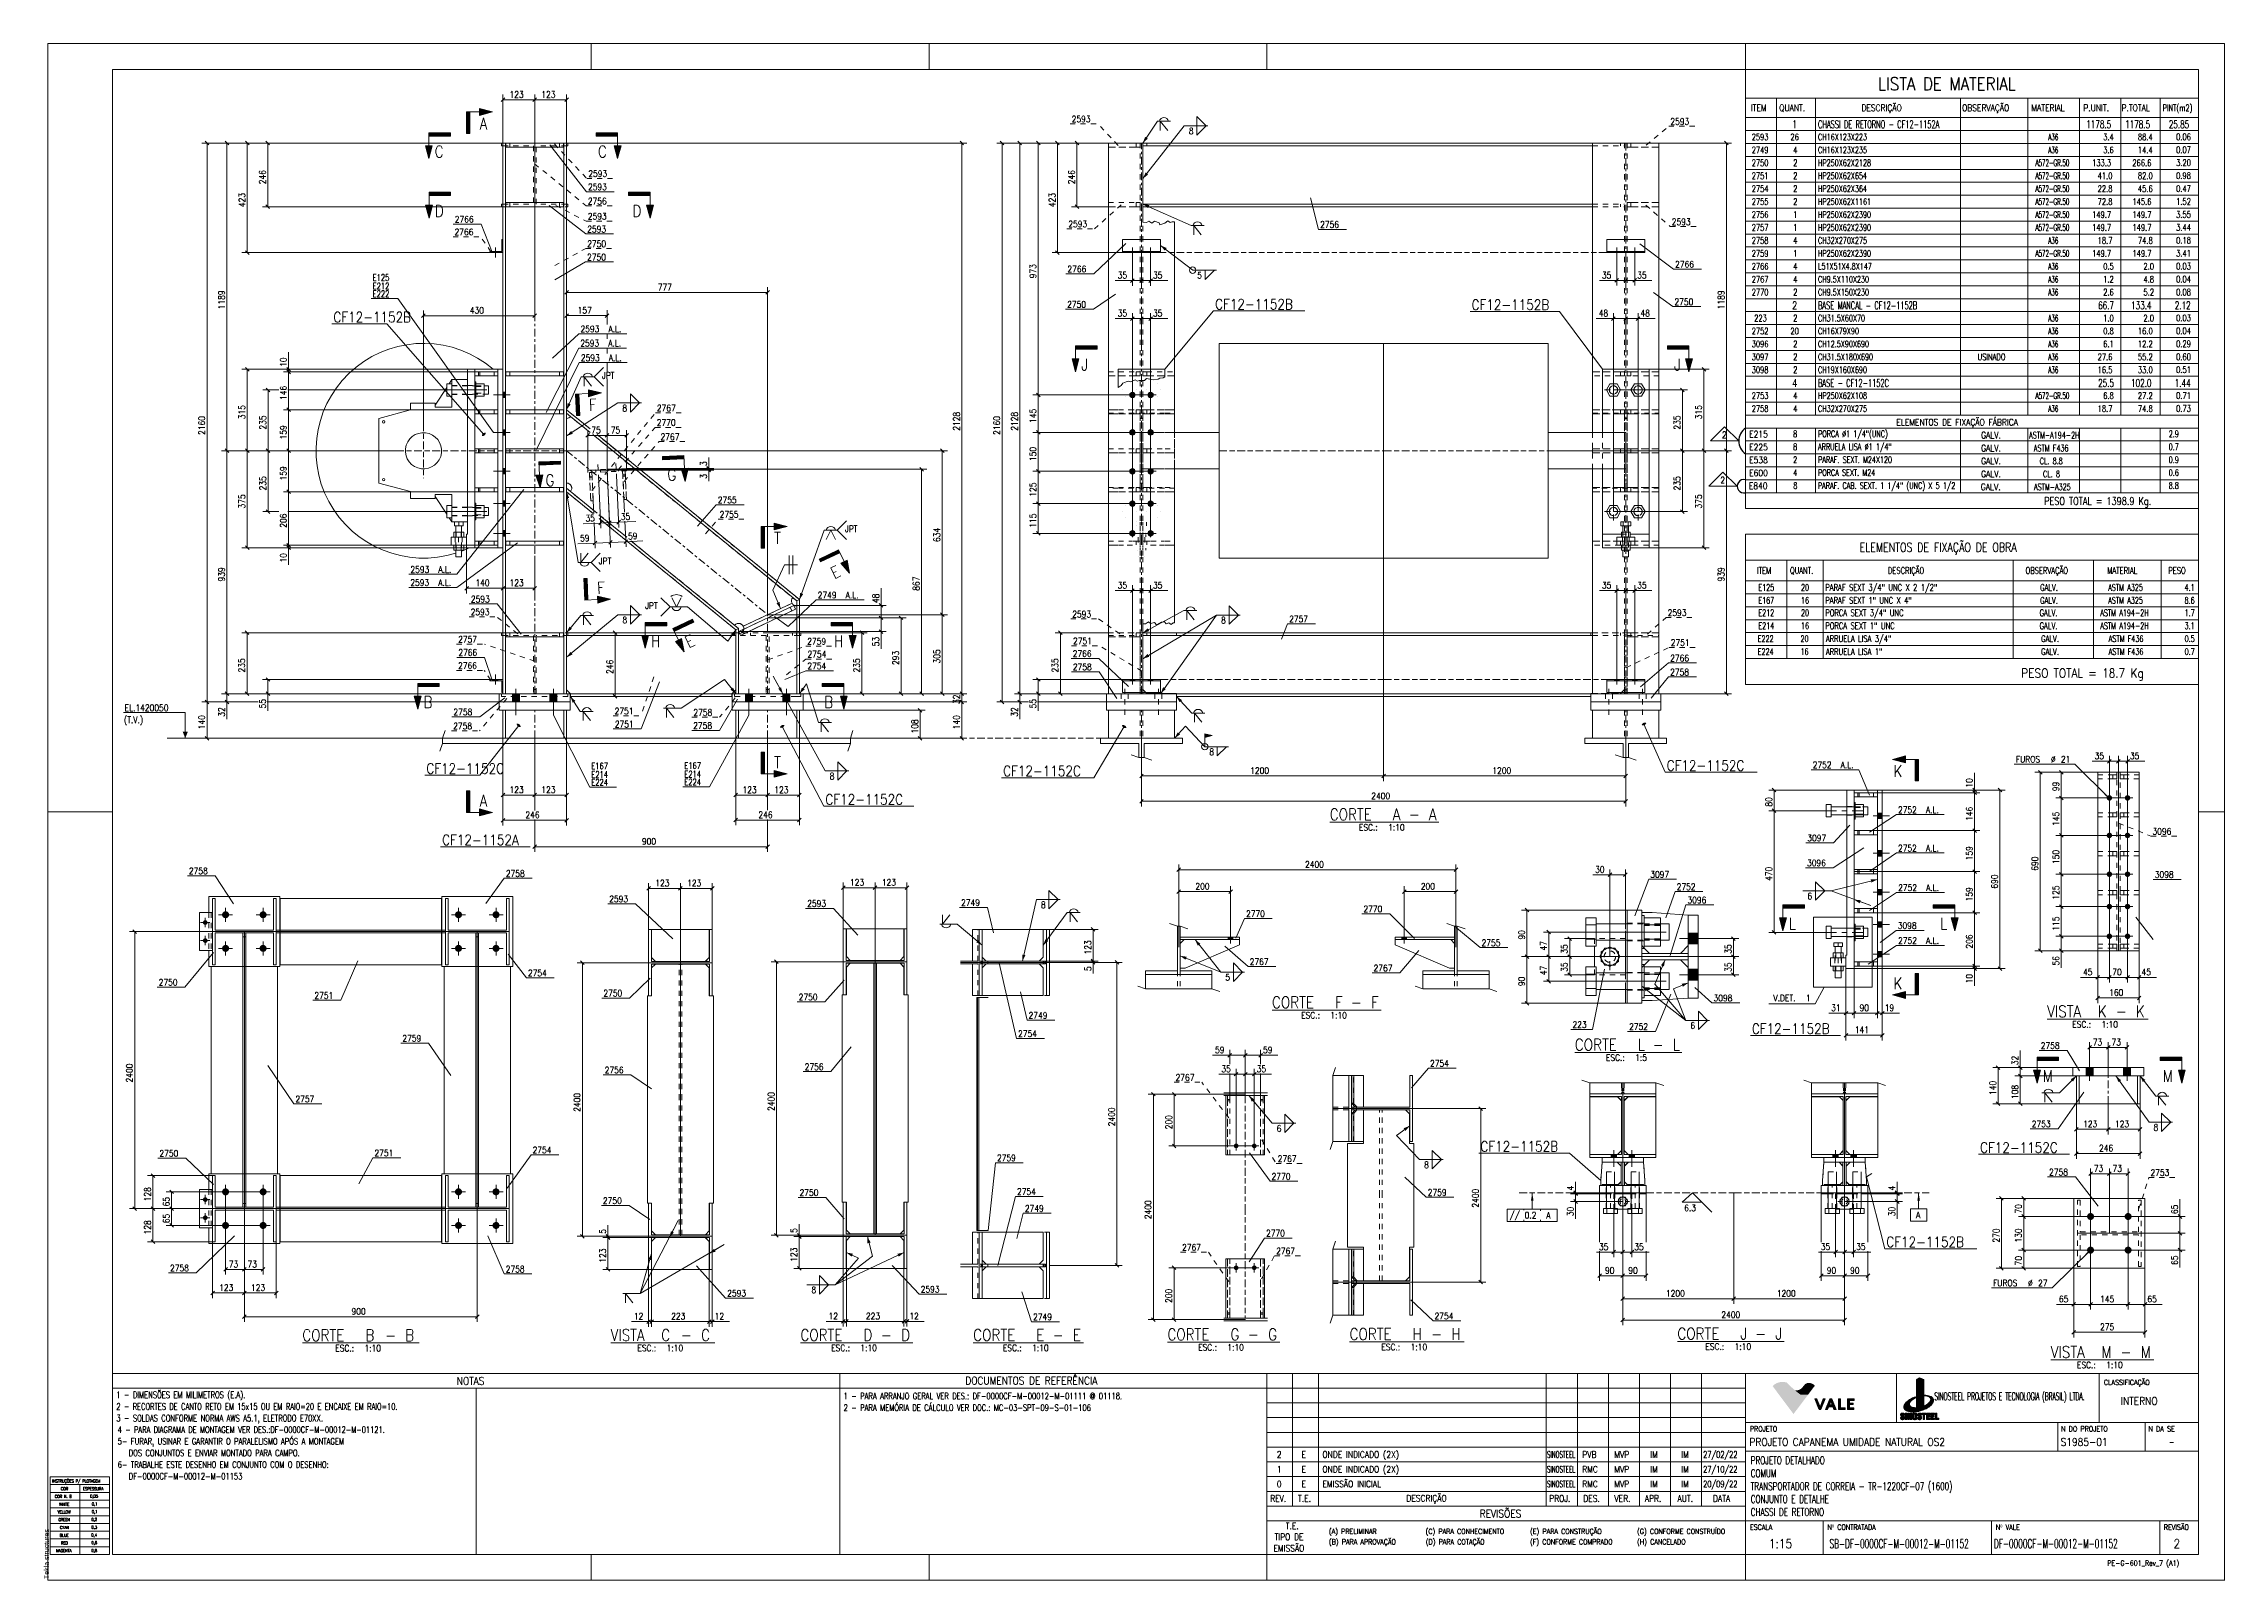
# Model space of a CAD drawing. Header units: millimetres. Extents: x 2 to 845, y 5 to 599.
import ezdxf

# ---------------------------------------------------------------- set-up
doc = ezdxf.new("R2010")
doc.units = ezdxf.units.MM
for name, pattern in [('XKITLINE00', [0]), ('XKITLINE02', [4, 2, -2]), ('XKITLINE03', [6, 3, -1, 1, -1]), ('XKITLINE06', [7, 3, -1, 2, -1])]:
    doc.linetypes.add(name, pattern=pattern)
for name, color, linetype, lineweight in [('Corte', 7, 'Continuous', 0), ('Cota', 4, 'Continuous', 0), ('Folha do desenho', 3, 'Continuous', 0), ('Marca da peça', 2, 'Continuous', 0), ('Marca do parafuso', 4, 'Continuous', 0), ('Objeto gráfico', 3, 'Continuous', 0), ('Outro tipo de objeto', 7, 'Continuous', 0), ('Parafuso', 3, 'Continuous', 0), ('Peça', 2, 'Continuous', 0), ('Solda', 1, 'Continuous', 0), ('Texto', 7, 'Continuous', 0), ('Texto do nível', 7, 'Continuous', 0)]:
    doc.layers.add(name, color=color, linetype=linetype, lineweight=lineweight)
doc.styles.add('ARIAL', font='ARIAL.TTF')
doc.styles.add('ROMANS', font='ROMANS__.TTF')
doc.styles.add('SIMPLEX', font='SIMPLEX_.TTF')

msp = doc.modelspace()

# ---------------------------------------------------------------- texts
at = {"color": 1, "style": 'ROMANS', "width": 0.85}
for s, p in [('V.DET.', (670.75, 228.84)), ('1', (683.29, 228.84))]:
    msp.add_text(s, height=2.5, dxfattribs=at).set_placement(p)
at = {"layer": 'Corte', "color": 4, "style": 'ROMANS', "width": 0.85}
for s, p in [('A', (170.85, 565.84)), ('C', (153.49, 555.03)), ('C', (216.56, 555.03)), ('D', (153.55, 532.03)), ('D', (229.94, 532.03)), ('J', (403.33, 472.63)), ('J', (632.4, 472.63)), ('T', (284.63, 405.6)), ('H', (237.07, 365.76)), ('H', (307.79, 365.76)), ('B', (149.19, 342.23)), ('B', (303.99, 342.23)), ('T', (284.63, 319)), ('K', (717.11, 315.57)), ('A', (170.85, 304.07)), ('K', (717.11, 233.52)), ('M', (774.85, 197.71)), ('M', (821.16, 197.71))]:
    msp.add_text(s, height=4.5, dxfattribs=at).set_placement(p)
for s, rotation, p in [('F', 2.54966, (213.23, 457.03)), ('G', 2.54966, (196.41, 427.9)), ('G', 2.54966, (243.49, 430)), ('E', 25.39922, (307.89, 392.03)), ('F', 2.54966, (216.38, 386.35)), ('E', 25.39922, (251.65, 365.33)), ('L', 0.00573, (676.67, 256.56)), ('L', 0.00573, (735.12, 256.56))]:
    msp.add_text(s, height=4.5, rotation=rotation, dxfattribs=at).set_placement(p)
at = {"layer": 'Cota', "color": 3, "style": 'ROMANS', "width": 0.85}
for s, p in [('123', (182.42, 578.08)), ('123', (194.72, 578.08)), ('777', (239.72, 503.63)), ('35', (417.39, 508.23)), ('35', (431.03, 508.23)), ('35', (604.49, 508.24)), ('35', (618.13, 508.24)), ('430', (167.07, 494.64)), ('157', (208.72, 494.68)), ('35', (417.39, 493.54)), ('35', (431.03, 493.54)), ('48', (603.24, 493.54)), ('48', (619.38, 493.54)), ('75', (214.01, 448.36)), ('75', (221.5, 448.36)), ('140', (169.25, 389.31)), ('123', (182.42, 389.31)), ('35', (417.39, 388.37)), ('35', (431.03, 388.37)), ('35', (604.49, 388.37)), ('35', (618.13, 388.37)), ('35', (794.86, 322.41)), ('35', (808.51, 322.41)), ('123', (182.42, 309.35)), ('123', (194.72, 309.35)), ('123', (272.42, 309.31)), ('123', (284.72, 309.31)), ('1200', (468.6, 316.73)), ('1200', (562.15, 316.73)), ('2400', (515.37, 306.96)), ('246', (188.57, 299.62)), ('246', (278.57, 299.66)), ('900', (233.57, 289.39)), ('2400', (489.78, 280.49)), ('30', (601.86, 278.52)), ('123', (238.73, 273.27)), ('123', (251.03, 273.27)), ('123', (313.96, 273.54)), ('123', (326.26, 273.54)), ('200', (447.42, 272.03)), ('200', (534.52, 272.03)), ('45', (790.36, 238.89)), ('70', (801.69, 238.89)), ('45', (813.01, 238.89)), ('31', (693.07, 225.05)), ('90', (704.04, 225.05)), ('19', (713.77, 225.05)), ('160', (800.49, 230.95)), ('59', (455.01, 208.77)), ('59', (473.55, 208.77)), ('141', (702.23, 216.53)), ('73', (794.14, 211.79)), ('73', (801.39, 211.79)), ('35', (457.46, 201.47)), ('35', (471.1, 201.47)), ('123', (790.42, 180.16)), ('123', (802.72, 180.16)), ('246', (796.57, 170.79)), ('73', (794.54, 162.98)), ('73', (801.79, 162.98)), ('35', (603.35, 132.7)), ('35', (617, 132.7)), ('35', (689.05, 132.72)), ('35', (702.7, 132.72)), ('73', (73.94, 125.98)), ('73', (81.19, 125.98)), ('123', (70.22, 116.89)), ('123', (82.52, 116.89)), ('90', (605.68, 123.56)), ('90', (614.68, 123.56)), ('90', (691.38, 123.56)), ('90', (700.38, 123.56)), ('900', (121.37, 107.73)), ('1200', (629.22, 114.69)), ('1200', (672.07, 114.69)), ('65', (781.09, 112.49)), ('145', (796.97, 112.49)), ('65', (815.24, 112.49)), ('12', (230.45, 105.85)), ('223', (244.88, 105.85)), ('12', (261.7, 105.85)), ('12', (305.68, 105.91)), ('223', (320.11, 105.91)), ('12', (336.92, 105.91)), ('2400', (650.64, 106.42)), ('275', (796.97, 101.73))]:
    msp.add_text(s, height=2.5, dxfattribs=at).set_placement(p)
for s, rotation, p in [('246', 90.00021, (88.2, 544.65)), ('246', 90.00021, (400.83, 544.65)), ('423', 90.00021, (80.29, 535.8)), ('423', 90.00021, (393.32, 535.8)), ('973', 90.00021, (385.91, 508.29)), ('1189', 90.00021, (72.41, 496.31)), ('1189', 90.00021, (651.81, 496.31)), ('10', 90.00021, (96.27, 474.07)), ('146', 90.00021, (96.27, 461.24)), ('315', 90.00021, (80.25, 453.8)), ('2128', 90.00021, (356.37, 449.36)), ('2128', 90.00021, (378.75, 449.36)), ('145', 90.00021, (385.91, 452.38)), ('315', 90.00021, (643.09, 453.8)), ('2160', 90.00021, (64.73, 447.76)), ('235', 90.00021, (88.34, 449.8)), ('159', 90.00021, (96.27, 445.99)), ('2160', 90.00021, (371.91, 447.76)), ('235', 90.00021, (634.78, 449.8)), ('150', 90.00021, (385.91, 437.63)), ('235', 90.00021, (88.34, 426.3)), ('159', 90.00021, (96.27, 430.12)), ('3', 90.00021, (258.61, 435.73)), ('3', 90.00021, (258.61, 430.8)), ('235', 90.00021, (634.78, 426.3)), ('375', 90.00021, (80.25, 419.3)), ('125', 90.00021, (385.91, 423.88)), ('375', 90.00021, (643.09, 419.3)), ('206', 90.00021, (96.27, 411.87)), ('35', 2.54966, (211.82, 414.25)), ('35', 2.54966, (225.45, 414.86)), ('115', 90.00021, (385.91, 411.88)), ('59', 2.54966, (209.71, 406.5)), ('59', 2.54966, (228.24, 407.32)), ('634', 90.00021, (348.78, 406.36)), ('939', 90.00021, (72.41, 391.1)), ('10', 90.00021, (96.27, 398.42)), ('939', 90.00021, (651.81, 391.1)), ('867', 90.00021, (340.8, 387.52)), ('48', 90.00021, (325.17, 382.76)), ('53', 90.00021, (325.17, 366.02)), ('293', 90.00021, (332.88, 358.81)), ('305', 90.00021, (348.78, 359.41)), ('235', 90.00021, (80.19, 355.92)), ('246', 90.00021, (222.42, 355.38)), ('235', 90.00021, (317.8, 355.92)), ('235', 90.00021, (394.45, 355.92)), ('32', 90.00021, (356.37, 343.74)), ('140', 90.00021, (64.73, 333.95)), ('32', 90.00021, (72.41, 338.82)), ('55', 90.00021, (88.26, 342.02)), ('108', 90.00021, (340.25, 332.35)), ('140', 90.00021, (356.37, 333.95)), ('32', 90.00021, (378.75, 338.82)), ('55', 90.00021, (385.9, 342.02)), ('10', 90.00021, (747.69, 311.4)), ('99', 90.00021, (781.16, 310.02)), ('80', 90.00021, (670.22, 304.07)), ('146', 90.00021, (747.69, 298.57)), ('145', 90.00021, (781.16, 296.62)), ('159', 90.00021, (747.69, 283.32)), ('150', 90.00021, (781.16, 281.87)), ('470', 90.00021, (670.22, 275.38)), ('690', 90.00021, (773.04, 279.29)), ('159', 90.00021, (747.69, 267.44)), ('690', 90.00021, (757.46, 272.38)), ('125', 90.00021, (781.16, 268.12)), ('115', 90.00021, (781.16, 256.12)), ('90', 90.00021, (574.73, 252.71)), ('206', 90.00021, (747.69, 249.19)), ('123', 90.00021, (407.1, 246.92)), ('47', 90.00021, (583.17, 248.46)), ('35', 90.00021, (591.23, 247.21)), ('35', 90.00021, (654.53, 247.21)), ('56', 90.00021, (781.16, 242.66)), ('5', 90.00021, (407.1, 240.52)), ('90', 90.00021, (574.73, 234.71)), ('47', 90.00021, (583.17, 238.96)), ('35', 90.00021, (591.23, 240.21)), ('35', 90.00021, (654.53, 240.21)), ('10', 90.00021, (747.69, 235.75)), ('2400', 90.00021, (36.78, 197.46)), ('32', 90.00021, (765.32, 204.15)), ('140', 90.00021, (756.76, 192.63)), ('108', 90.00021, (765.32, 191.03)), ('2400', 90.00021, (209.75, 186.11)), ('2400', 90.00021, (284.73, 186.47)), ('2400', 90.00021, (416.3, 180.52)), ('200', 90.00021, (438.41, 179.36)), ('128', 90.00021, (43.8, 151.51)), ('65', 90.00021, (51.03, 149.55)), ('2400', 90.00021, (556.86, 149.06)), ('4', 90.00021, (593.54, 155.74)), ('4', 90.00021, (717.77, 155.74)), ('128', 90.00021, (43.8, 138.71)), ('65', 90.00021, (51.03, 143.05)), ('2400', 90.00021, (430.38, 144.61)), ('30', 90.00021, (593.54, 145.74)), ('30', 90.00021, (717.77, 145.74)), ('70', 90.00021, (766.67, 146.76)), ('65', 90.00021, (827.04, 146.59)), ('5', 90.00021, (219.66, 138.97)), ('5', 90.00021, (293.54, 139.33)), ('270', 90.00021, (758.08, 135.57)), ('130', 90.00021, (766.67, 135.57)), ('123', 90.00021, (219.66, 127.79)), ('123', 90.00021, (293.54, 128.15)), ('70', 90.00021, (766.67, 126.76)), ('65', 90.00021, (827.04, 126.94)), ('200', 90.00021, (438.37, 112.26))]:
    msp.add_text(s, height=2.5, rotation=rotation, dxfattribs=at).set_placement(p)
at = {"layer": 'Folha do desenho', "color": 5, "style": 'ARIAL', "width": 0.85}
msp.add_text('Tekla structures', height=2, rotation=90, dxfattribs=at).set_placement((4.5, 5.5))
at = {"layer": 'Marca da peça', "color": 4, "style": 'ROMANS', "width": 0.85}
for s, p in [('2593', (399.62, 568.59)), ('2593', (630.94, 567.64)), ('2593', (212.85, 547.48)), ('2756', (212.68, 536.85)), ('2593', (212.74, 542.36)), ('2766', (161.26, 529.85)), ('2593', (212.66, 530.98)), ('2593', (631.49, 528.87)), ('2766', (161.18, 524.94)), ('2593', (212.44, 526.02)), ('2750', (212.44, 520.37)), ('2593', (398.32, 528.02)), ('2756', (495.62, 527.81)), ('2750', (212.39, 515.21)), ('2766', (632.77, 512.44)), ('2766', (397.98, 510.6)), ('2750', (397.88, 496.94)), ('2750', (632.53, 497.95)), ('2593', (209.84, 487.46)), ('A.L.', (220.63, 487.46)), ('2593', (209.76, 481.94)), ('A.L.', (220.55, 481.94)), ('2593', (209.97, 476.29)), ('A.L.', (220.76, 476.29)), ('2767', (239.35, 456.87)), ('2770', (239.31, 451.27)), ('2767', (240.77, 445.77)), ('2755', (262.89, 421.33)), ('2755', (263.6, 415.77)), ('2593', (144.12, 394.47)), ('A.L.', (154.91, 394.47)), ('2593', (144.08, 389.42)), ('A.L.', (154.87, 389.42)), ('2593', (167.39, 378.06)), ('2593', (167.47, 383.02)), ('2749', (301.47, 384.6)), ('A.L.', (312.27, 384.6)), ('2593', (399.84, 377.2)), ('2593', (629.88, 377.78)), ('2757', (483.65, 375.37)), ('2757', (162.57, 367.5)), ('2766', (162.63, 362.38)), ('2759', (297.45, 366.7)), ('2754', (297.54, 361.73)), ('2766', (400.02, 361.95)), ('2751', (400.13, 366.85)), ('2766', (630.88, 360.22)), ('2751', (631.09, 366.23)), ('2766', (162.53, 357.32)), ('2754', (297.5, 357.19)), ('2758', (400.09, 356.81)), ('2758', (630.85, 354.82)), ('2758', (160.74, 339.39)), ('2751', (223.02, 339.76)), ('2751', (223.11, 334.7)), ('2758', (253.45, 339.2)), ('2758', (160.65, 333.98)), ('2758', (253.39, 334.15)), ('2752', (685.92, 318.95)), ('A.L.', (696.71, 318.95)), ('2752', (718.88, 301.58)), ('A.L.', (729.67, 301.58)), ('3096', (817.23, 293.24)), ('3097', (683.85, 290.69)), ('2752', (718.88, 286.76)), ('A.L.', (729.67, 286.76)), ('2758', (58.54, 277.96)), ('2758', (181, 276.97)), ('3097', (623.18, 276.62)), ('3096', (683.74, 281.05)), ('3098', (818.12, 276.56)), ('2752', (633.37, 271.84)), ('2752', (718.96, 271.48)), ('A.L.', (729.75, 271.48)), ('2593', (220.94, 267.13)), ('2593', (297.43, 265.36)), ('2749', (356.89, 265.73)), ('2770', (467, 261.42)), ('2770', (512.36, 263.28)), ('3096', (637.54, 266.7)), ('3098', (718.81, 256.83)), ('2752', (718.93, 251.04)), ('A.L.', (729.72, 251.04)), ('2767', (468.4, 242.88)), ('2755', (558, 250.2)), ('2750', (46.84, 234.93)), ('2754', (189.53, 238.52)), ('2767', (516.27, 240.42)), ('2751', (107.03, 229.82)), ('2750', (218.69, 230.7)), ('2750', (294.12, 229.22)), ('3098', (647.62, 228.85)), ('2749', (382.97, 222.12)), ('223', (593.12, 218.54)), ('2752', (615.01, 217.8)), ('2759', (141, 213.26)), ('2754', (378.92, 215.05)), ('2758', (774.05, 210.45)), ('2756', (219.18, 201.01)), ('2756', (296.45, 202.27)), ('2754', (538.06, 203.57)), ('2767', (439.76, 198.11)), ('2757', (99.71, 189.8)), ('2753', (770.58, 180.16)), ('2750', (47.15, 168.79)), ('2751', (130.23, 168.93)), ('2754', (191.33, 170.11)), ('2759', (370.75, 167.05)), ('2767', (479.22, 166.74)), ('2770', (476.86, 159.87)), ('2758', (777.27, 161.56)), ('2753', (816.45, 161.35)), ('2750', (218.5, 150.51)), ('2750', (294.48, 153.63)), ('2754', (378.48, 154.03)), ('2759', (537.19, 153.69)), ('2749', (381.53, 147.48)), ('2767', (442.29, 132.46)), ('2770', (474.73, 137.94)), ('2758', (51.24, 124.47)), ('2758', (180.95, 124.07)), ('2767', (478.63, 131.09)), ('2593', (341.28, 116.26)), ('2593', (266.52, 114.72)), ('2749', (384.71, 105.59)), ('2754', (539.83, 105.92))]:
    msp.add_text(s, height=2.5, dxfattribs=at).set_placement(p)
at = {"layer": 'Marca do parafuso', "color": 3, "style": 'ROMANS', "width": 0.85}
for s, p in [('FUROS', (764.44, 321.12)), ('Ø', (777.98, 321.12)), ('21', (781.84, 321.12)), ('FUROS', (755.63, 118.67)), ('Ø', (769.16, 118.67)), ('27', (773.03, 118.67))]:
    msp.add_text(s, height=2.5, dxfattribs=at).set_placement(p)
at = {"layer": 'Outro tipo de objeto', "color": 4}
for s, height, style, width, p in [('LISTA DE MATERIAL', 5, 'ROMANS', 0.85, (711.19, 580.95)), ('ITEM', 2.5, 'ROMANS', 0.85, (662.01, 572.9)), ('QUANT.', 2.5, 'ROMANS', 0.85, (673.01, 572.9)), ('DESCRIÇÃO', 2.5, 'ROMANS', 0.85, (704.76, 572.9)), ('OBSERVAÇÃO', 2.5, 'ROMANS', 0.85, (743.67, 572.9)), ('MATERIAL', 2.5, 'ROMANS', 0.85, (770.43, 572.9)), ('P.UNIT.', 2.5, 'ROMANS', 0.85, (790.51, 572.9)), ('P.TOTAL', 2.5, 'ROMANS', 0.85, (805.26, 572.9)), ('PINT(m2)', 2.5, 'ROMANS', 0.6375, (821.11, 572.9)), ('1', 3, 'ROMANS', 0.765, (678, 566.29)), ('CHASSI DE RETORNO - CF12-1152A', 3, 'ROMANS', 0.51, (687.99, 566.29)), ('1178.5', 3, 'ROMANS', 0.68, (791.65, 566.29)), ('1178.5', 3, 'ROMANS', 0.68, (806.67, 566.29)), ('25.85', 3, 'ROMANS', 0.68, (823.54, 566.29)), ('2', 3, 'ROMANS', 0.765, (678, 496.29)), ('BASE MANCAL - CF12-1152B', 3, 'ROMANS', 0.51, (687.99, 496.29)), ('66.7', 3, 'ROMANS', 0.68, (796.23, 496.29)), ('133.4', 3, 'ROMANS', 0.68, (808.96, 496.29)), ('2.12', 3, 'ROMANS', 0.68, (825.83, 496.29)), ('4', 3, 'ROMANS', 0.765, (678, 466.29)), ('BASE - CF12-1152C', 3, 'ROMANS', 0.51, (687.99, 466.29)), ('25.5', 3, 'ROMANS', 0.68, (796.23, 466.29)), ('102.0', 3, 'ROMANS', 0.68, (808.96, 466.29)), ('1.44', 3, 'ROMANS', 0.68, (825.83, 466.29)), ('ELEMENTOS DE FIXAÇÃO FÁBRICA', 2.5, 'ROMANS', 0.85, (718.25, 451.4)), ('ELEMENTOS DE FIXAÇÃO DE OBRA', 3.5, 'ROMANS', 0.765, (704.05, 402.58)), ('ITEM', 2.5, 'ROMANS', 0.765, (664.41, 394.08)), ('QUANT.', 2.5, 'ROMANS', 0.765, (677.16, 394.08)), ('DESCRIÇÃO', 2.5, 'ROMANS', 0.765, (714.99, 394.08)), ('OBSERVAÇÃO', 2.5, 'ROMANS', 0.765, (768.19, 394.08)), ('MATERIAL', 2.5, 'ROMANS', 0.765, (799.77, 394.08)), ('PESO', 2.5, 'ROMANS', 0.765, (823.33, 394.08)), ('PESO TOTAL = 18.7 Kg', 3.5, 'ROMANS', 0.85, (766.52, 353.93)), ('REV.', 2.5, 'SIMPLEX', 0.85, (476.31, 35.41)), ('T.E.', 2.5, 'SIMPLEX', 0.85, (487.08, 35.41)), ('DESCRIÇÃO', 2.5, 'SIMPLEX', 0.85, (528.94, 35.48)), ('PROJ.', 2.5, 'SIMPLEX', 0.85, (584.12, 35.41)), ('DES.', 2.5, 'SIMPLEX', 0.85, (597.31, 35.41)), ('VER.', 2.5, 'SIMPLEX', 0.85, (609.31, 35.41)), ('APR.', 2.5, 'SIMPLEX', 0.85, (621.07, 35.41)), ('AUT.', 2.5, 'SIMPLEX', 0.85, (633.69, 35.41)), ('DATA', 2.5, 'SIMPLEX', 0.85, (647.42, 35.41)), ('T.E.', 2.5, 'SIMPLEX', 0.85, (482.34, 24.76)), ('EMISSÃO', 2.5, 'SIMPLEX', 0.85, (477.58, 16.17)), ('TIPO DE', 2.5, 'SIMPLEX', 0.85, (477.99, 20.57))]:
    msp.add_text(s, height=height, dxfattribs=dict(at, style=style, width=width)).set_placement(p)
at = {"layer": 'Outro tipo de objeto', "color": 3}
for s, height, style, width, p in [('2593', 2.5, 'ROMANS', 0.68, (662.38, 561.65)), ('2749', 2.5, 'ROMANS', 0.68, (662.38, 556.65)), ('26', 2.5, 'ROMANS', 0.765, (677.32, 561.65)), ('4', 2.5, 'ROMANS', 0.765, (678.4, 556.65)), ('CH16X123X223', 2.5, 'ROMANS', 0.595, (687.99, 561.65)), ('CH16X123X235', 2.5, 'ROMANS', 0.595, (687.99, 556.65)), ('A36', 2.5, 'ROMANS', 0.51, (776.95, 561.65)), ('A36', 2.5, 'ROMANS', 0.51, (776.95, 556.65)), ('3.4', 2.5, 'ROMANS', 0.765, (798.17, 561.65)), ('3.6', 2.5, 'ROMANS', 0.765, (798.17, 556.65)), ('88.4', 2.5, 'ROMANS', 0.765, (811.58, 561.65)), ('14.4', 2.5, 'ROMANS', 0.765, (811.58, 556.65)), ('0.06', 2.5, 'ROMANS', 0.765, (826.35, 561.7)), ('0.07', 2.5, 'ROMANS', 0.765, (826.35, 556.7)), ('2750', 2.5, 'ROMANS', 0.68, (662.38, 551.65)), ('2751', 2.5, 'ROMANS', 0.68, (662.38, 546.65)), ('2', 2.5, 'ROMANS', 0.765, (678.4, 551.65)), ('2', 2.5, 'ROMANS', 0.765, (678.4, 546.65)), ('HP250X62X2128', 2.5, 'ROMANS', 0.595, (687.99, 551.65)), ('HP250X62X654', 2.5, 'ROMANS', 0.595, (687.99, 546.65)), ('A572-GR.50', 2.5, 'ROMANS', 0.51, (772.01, 551.65)), ('A572-GR.50', 2.5, 'ROMANS', 0.51, (772.01, 546.65)), ('133.3', 2.5, 'ROMANS', 0.765, (793.88, 551.65)), ('41.0', 2.5, 'ROMANS', 0.765, (796.03, 546.65)), ('266.6', 2.5, 'ROMANS', 0.765, (809.44, 551.65)), ('82.0', 2.5, 'ROMANS', 0.765, (811.58, 546.65)), ('3.20', 2.5, 'ROMANS', 0.765, (826.35, 551.7)), ('0.98', 2.5, 'ROMANS', 0.765, (826.35, 546.7)), ('2754', 2.5, 'ROMANS', 0.68, (662.38, 541.65)), ('2', 2.5, 'ROMANS', 0.765, (678.4, 541.65)), ('HP250X62X364', 2.5, 'ROMANS', 0.595, (687.99, 541.65)), ('A572-GR.50', 2.5, 'ROMANS', 0.51, (772.01, 541.65)), ('22.8', 2.5, 'ROMANS', 0.765, (796.03, 541.65)), ('45.6', 2.5, 'ROMANS', 0.765, (811.58, 541.65)), ('0.47', 2.5, 'ROMANS', 0.765, (826.35, 541.7)), ('2755', 2.5, 'ROMANS', 0.68, (662.38, 536.65)), ('2756', 2.5, 'ROMANS', 0.68, (662.38, 531.65)), ('2', 2.5, 'ROMANS', 0.765, (678.4, 536.65)), ('1', 2.5, 'ROMANS', 0.765, (678.4, 531.65)), ('HP250X62X1161', 2.5, 'ROMANS', 0.595, (687.99, 536.65)), ('HP250X62X2390', 2.5, 'ROMANS', 0.595, (687.99, 531.65)), ('A572-GR.50', 2.5, 'ROMANS', 0.51, (772.01, 536.65)), ('A572-GR.50', 2.5, 'ROMANS', 0.51, (772.01, 531.65)), ('149.7', 2.5, 'ROMANS', 0.765, (793.88, 531.65)), ('72.8', 2.5, 'ROMANS', 0.765, (796.03, 536.65)), ('145.6', 2.5, 'ROMANS', 0.765, (809.44, 536.65)), ('149.7', 2.5, 'ROMANS', 0.765, (809.44, 531.65)), ('3.55', 2.5, 'ROMANS', 0.765, (826.35, 531.7)), ('1.52', 2.5, 'ROMANS', 0.765, (826.35, 536.7)), ('2757', 2.5, 'ROMANS', 0.68, (662.38, 526.65)), ('2758', 2.5, 'ROMANS', 0.68, (662.38, 521.65)), ('4', 2.5, 'ROMANS', 0.765, (678.4, 521.65)), ('1', 2.5, 'ROMANS', 0.765, (678.4, 526.65)), ('CH32X270X275', 2.5, 'ROMANS', 0.595, (687.99, 521.65)), ('HP250X62X2390', 2.5, 'ROMANS', 0.595, (687.99, 526.65)), ('A572-GR.50', 2.5, 'ROMANS', 0.51, (772.01, 526.65)), ('A36', 2.5, 'ROMANS', 0.51, (776.95, 521.65)), ('149.7', 2.5, 'ROMANS', 0.765, (793.88, 526.65)), ('18.7', 2.5, 'ROMANS', 0.765, (796.03, 521.65)), ('149.7', 2.5, 'ROMANS', 0.765, (809.44, 526.65)), ('74.8', 2.5, 'ROMANS', 0.765, (811.58, 521.65)), ('3.44', 2.5, 'ROMANS', 0.765, (826.35, 526.7)), ('0.18', 2.5, 'ROMANS', 0.765, (826.35, 521.7)), ('2759', 2.5, 'ROMANS', 0.68, (662.38, 516.65)), ('2766', 2.5, 'ROMANS', 0.68, (662.38, 511.65)), ('4', 2.5, 'ROMANS', 0.765, (678.4, 511.65)), ('1', 2.5, 'ROMANS', 0.765, (678.4, 516.65)), ('HP250X62X2390', 2.5, 'ROMANS', 0.595, (687.99, 516.65)), ('L51X51X4.8X147', 2.5, 'ROMANS', 0.595, (687.99, 511.65)), ('A572-GR.50', 2.5, 'ROMANS', 0.51, (772.01, 516.65)), ('A36', 2.5, 'ROMANS', 0.51, (776.95, 511.65)), ('149.7', 2.5, 'ROMANS', 0.765, (793.88, 516.65)), ('0.5', 2.5, 'ROMANS', 0.765, (798.17, 511.65)), ('149.7', 2.5, 'ROMANS', 0.765, (809.44, 516.65)), ('2.0', 2.5, 'ROMANS', 0.765, (813.73, 511.65)), ('3.41', 2.5, 'ROMANS', 0.765, (826.35, 516.7)), ('0.03', 2.5, 'ROMANS', 0.765, (826.35, 511.7)), ('2767', 2.5, 'ROMANS', 0.68, (662.38, 506.65)), ('4', 2.5, 'ROMANS', 0.765, (678.4, 506.65)), ('CH9.5X110X230', 2.5, 'ROMANS', 0.595, (687.99, 506.65)), ('A36', 2.5, 'ROMANS', 0.51, (776.95, 506.65)), ('1.2', 2.5, 'ROMANS', 0.765, (798.17, 506.65)), ('4.8', 2.5, 'ROMANS', 0.765, (813.73, 506.65)), ('0.04', 2.5, 'ROMANS', 0.765, (826.35, 506.7)), ('2770', 2.5, 'ROMANS', 0.68, (662.38, 501.65)), ('2', 2.5, 'ROMANS', 0.765, (678.4, 501.65)), ('CH9.5X150X230', 2.5, 'ROMANS', 0.595, (687.99, 501.65)), ('A36', 2.5, 'ROMANS', 0.51, (776.95, 501.65)), ('2.6', 2.5, 'ROMANS', 0.765, (798.17, 501.65)), ('5.2', 2.5, 'ROMANS', 0.765, (813.73, 501.65)), ('0.08', 2.5, 'ROMANS', 0.765, (826.35, 501.7)), ('2752', 2.5, 'ROMANS', 0.68, (662.38, 486.65)), ('223', 2.5, 'ROMANS', 0.68, (663.34, 491.65)), ('20', 2.5, 'ROMANS', 0.765, (677.32, 486.65)), ('2', 2.5, 'ROMANS', 0.765, (678.4, 491.65)), ('CH31.5X60X70', 2.5, 'ROMANS', 0.595, (687.99, 491.65)), ('CH16X79X90', 2.5, 'ROMANS', 0.595, (687.99, 486.65)), ('A36', 2.5, 'ROMANS', 0.51, (776.95, 491.65)), ('A36', 2.5, 'ROMANS', 0.51, (776.95, 486.65)), ('0.8', 2.5, 'ROMANS', 0.765, (798.17, 486.65)), ('1.0', 2.5, 'ROMANS', 0.765, (798.17, 491.65)), ('16.0', 2.5, 'ROMANS', 0.765, (811.58, 486.65)), ('2.0', 2.5, 'ROMANS', 0.765, (813.73, 491.65)), ('0.03', 2.5, 'ROMANS', 0.765, (826.35, 491.7)), ('0.04', 2.5, 'ROMANS', 0.765, (826.35, 486.7)), ('3096', 2.5, 'ROMANS', 0.68, (662.38, 481.65)), ('2', 2.5, 'ROMANS', 0.765, (678.4, 481.65)), ('CH12.5X90X690', 2.5, 'ROMANS', 0.595, (687.99, 481.65)), ('A36', 2.5, 'ROMANS', 0.51, (776.95, 481.65)), ('6.1', 2.5, 'ROMANS', 0.765, (798.17, 481.65)), ('12.2', 2.5, 'ROMANS', 0.765, (811.58, 481.65)), ('0.29', 2.5, 'ROMANS', 0.765, (826.35, 481.7)), ('3097', 2.5, 'ROMANS', 0.68, (662.38, 476.65)), ('3098', 2.5, 'ROMANS', 0.68, (662.38, 471.65)), ('2', 2.5, 'ROMANS', 0.765, (678.4, 476.65)), ('2', 2.5, 'ROMANS', 0.765, (678.4, 471.65)), ('CH31.5X180X690', 2.5, 'ROMANS', 0.595, (687.99, 476.65)), ('CH19X160X690', 2.5, 'ROMANS', 0.595, (687.99, 471.65)), ('USINADO', 2.5, 'ROMANS', 0.68, (749.64, 476.65)), ('A36', 2.5, 'ROMANS', 0.51, (776.95, 476.65)), ('A36', 2.5, 'ROMANS', 0.51, (776.95, 471.65)), ('27.6', 2.5, 'ROMANS', 0.765, (796.03, 476.65)), ('16.5', 2.5, 'ROMANS', 0.765, (796.03, 471.65)), ('55.2', 2.5, 'ROMANS', 0.765, (811.58, 476.65)), ('33.0', 2.5, 'ROMANS', 0.765, (811.58, 471.65)), ('0.60', 2.5, 'ROMANS', 0.765, (826.35, 476.7)), ('0.51', 2.5, 'ROMANS', 0.765, (826.35, 471.7)), ('2753', 2.5, 'ROMANS', 0.68, (662.38, 461.65)), ('4', 2.5, 'ROMANS', 0.765, (678.4, 461.65)), ('HP250X62X108', 2.5, 'ROMANS', 0.595, (687.99, 461.65)), ('A572-GR.50', 2.5, 'ROMANS', 0.51, (772.01, 461.65)), ('6.8', 2.5, 'ROMANS', 0.765, (798.17, 461.65)), ('27.2', 2.5, 'ROMANS', 0.765, (811.58, 461.65)), ('0.71', 2.5, 'ROMANS', 0.765, (826.35, 461.7)), ('2758', 2.5, 'ROMANS', 0.68, (662.38, 456.65)), ('4', 2.5, 'ROMANS', 0.765, (678.4, 456.65)), ('CH32X270X275', 2.5, 'ROMANS', 0.595, (687.99, 456.65)), ('A36', 2.5, 'ROMANS', 0.51, (776.95, 456.65)), ('18.7', 2.5, 'ROMANS', 0.765, (796.03, 456.65)), ('74.8', 2.5, 'ROMANS', 0.765, (811.58, 456.65)), ('0.73', 2.5, 'ROMANS', 0.765, (826.35, 456.7)), ('E215', 2.5, 'ROMANS', 0.85, (661.38, 446.8)), ('8', 2.5, 'ROMANS', 0.595, (678.37, 446.9)), ('PORCA Ø1 1/4"(UNC)\xa0\xa0\xa0\xa0\xa0\xa0\xa0\xa0\xa0\xa0\xa0\xa0\xa0\xa0\xa0\xa0\xa0\xa0\xa0\xa0', 2.5, 'ROMANS', 0.595, (688, 446.9)), ('GALV.', 2.5, 'ROMANS', 0.85, (751, 446.4)), ('ASTM-A194-2H', 2.5, 'ROMANS', 0.595, (769.56, 446.4)), ('2.9', 2.5, 'ROMANS', 0.595, (823.5, 446.9)), ('E225', 2.5, 'ROMANS', 0.85, (661.38, 441.8)), ('E538', 2.5, 'ROMANS', 0.85, (661.38, 436.8)), ('8', 2.5, 'ROMANS', 0.595, (678.37, 441.9)), ('2', 2.5, 'ROMANS', 0.595, (678.37, 436.9)), ('ARRUELA LISA Ø1 1/4"\xa0\xa0\xa0\xa0\xa0\xa0\xa0\xa0\xa0\xa0\xa0\xa0\xa0\xa0\xa0\xa0\xa0\xa0', 2.5, 'ROMANS', 0.595, (688, 441.9)), ('PARAF. SEXT. M24X120', 2.5, 'ROMANS', 0.595, (688, 436.9)), ('GALV.', 2.5, 'ROMANS', 0.85, (751, 441.4)), ('GALV.', 2.5, 'ROMANS', 0.85, (751, 436.4)), ('ASTM F436', 2.5, 'ROMANS', 0.595, (771.37, 441.4)), ('CL. 8.8', 2.5, 'ROMANS', 0.595, (773.65, 436.4)), ('0.7', 2.5, 'ROMANS', 0.595, (823.5, 441.9)), ('0.9', 2.5, 'ROMANS', 0.595, (823.5, 436.9)), ('E600', 2.5, 'ROMANS', 0.85, (661.38, 431.8)), ('4', 2.5, 'ROMANS', 0.595, (678.37, 431.9)), ('PARAF. CAB. SEXT. 1 1/4" (UNC) X 5 1/2', 2.5, 'ROMANS', 0.595, (687.93, 426.9)), ('PORCA SEXT. M24\xa0\xa0\xa0\xa0\xa0\xa0\xa0\xa0\xa0\xa0\xa0\xa0\xa0\xa0\xa0\xa0\xa0\xa0\xa0\xa0\xa0\xa0\xa0', 2.5, 'ROMANS', 0.595, (688, 431.9)), ('GALV.', 2.5, 'ROMANS', 0.85, (751, 431.4)), ('CL. 8', 2.5, 'ROMANS', 0.595, (774.92, 431.4)), ('0.6', 2.5, 'ROMANS', 0.595, (823.5, 431.9)), ('E840', 2.5, 'ROMANS', 0.85, (661.26, 426.8)), ('8', 2.5, 'ROMANS', 0.595, (678.43, 426.9)), ('GALV.', 2.5, 'ROMANS', 0.85, (750.89, 426.4)), ('ASTM-A325', 2.5, 'ROMANS', 0.595, (771.45, 426.4)), ('8.8', 2.5, 'ROMANS', 0.595, (823.5, 426.9)), ('E125', 2.5, 'ROMANS', 0.595, (664.91, 387.53)), ('20', 2.5, 'ROMANS', 0.595, (681.43, 387.53)), ('PARAF SEXT 3/4" UNC X 2 1/2" ', 2.5, 'ROMANS', 0.765, (690.8, 387.53)), ('GALV.', 2.5, 'ROMANS', 0.765344, (773.8, 387.53)), ('ASTM A325', 2.5, 'ROMANS', 0.595, (800.12, 387.53)), ('4.1', 2.5, 'ROMANS', 0.595, (829.61, 387.53)), ('E167', 2.5, 'ROMANS', 0.595, (664.91, 382.53)), ('E212', 2.5, 'ROMANS', 0.595, (664.91, 377.73)), ('20', 2.5, 'ROMANS', 0.595, (681.43, 377.73)), ('16', 2.5, 'ROMANS', 0.595, (681.43, 382.53)), ('PARAF SEXT 1" UNC X 4" ', 2.5, 'ROMANS', 0.765, (690.8, 382.53)), ('PORCA SEXT 3/4" UNC ', 2.5, 'ROMANS', 0.765, (690.8, 377.73)), ('GALV.', 2.5, 'ROMANS', 0.765344, (773.6, 377.73)), ('GALV.', 2.5, 'ROMANS', 0.765344, (773.8, 382.53)), ('ASTM A194-2H', 2.5, 'ROMANS', 0.595, (797.05, 377.73)), ('ASTM A325', 2.5, 'ROMANS', 0.595, (800.12, 382.53)), ('8.6', 2.5, 'ROMANS', 0.595, (829.61, 382.53)), ('1.7', 2.5, 'ROMANS', 0.595, (829.61, 377.73)), ('E214', 2.5, 'ROMANS', 0.595, (664.91, 372.73)), ('16', 2.5, 'ROMANS', 0.595, (681.43, 372.73)), ('PORCA SEXT 1" UNC ', 2.5, 'ROMANS', 0.765, (690.8, 372.73)), ('GALV.', 2.5, 'ROMANS', 0.765344, (773.6, 372.73)), ('ASTM A194-2H', 2.5, 'ROMANS', 0.595, (797.05, 372.73)), ('3.1', 2.5, 'ROMANS', 0.595, (829.61, 372.73)), ('E222', 2.5, 'ROMANS', 0.595, (664.69, 367.73)), ('E224', 2.5, 'ROMANS', 0.595, (664.69, 362.73)), ('20', 2.5, 'ROMANS', 0.595, (681.23, 367.73)), ('16', 2.5, 'ROMANS', 0.595, (681.23, 362.73)), ('ARRUELA LISA 3/4"', 2.5, 'ROMANS', 0.765, (691, 367.73)), ('ARRUELA LISA 1"', 2.5, 'ROMANS', 0.765, (691, 362.73)), ('GALV.', 2.5, 'ROMANS', 0.765344, (774.2, 367.73)), ('GALV.', 2.5, 'ROMANS', 0.765344, (774.2, 362.73)), ('ASTM F436', 2.5, 'ROMANS', 0.595, (800.32, 367.73)), ('ASTM F436', 2.5, 'ROMANS', 0.595, (800.32, 362.73)), ('0.5', 2.5, 'ROMANS', 0.595, (829.63, 367.73)), ('0.7', 2.5, 'ROMANS', 0.595, (829.63, 362.73)), ('ESC.:', 2.5, 'ROMANS', 0.85, (510.58, 294.81)), ('1:10', 2.5, 'ROMANS', 0.85, (521.89, 294.81)), ('ESC.:', 2.5, 'ROMANS', 0.85, (488.26, 222.18)), ('1:10', 2.5, 'ROMANS', 0.85, (499.58, 222.18)), ('ESC.:', 2.5, 'ROMANS', 0.85, (786.19, 218.65)), ('1:10', 2.5, 'ROMANS', 0.85, (797.51, 218.65)), ('ESC.:', 2.5, 'ROMANS', 0.85, (606.03, 205.82)), ('1:5', 2.5, 'ROMANS', 0.85, (617.35, 205.82)), ('ESC.:', 2.5, 'ROMANS', 0.85, (115.06, 93.52)), ('1:10', 2.5, 'ROMANS', 0.85, (126.38, 93.52)), ('ESC.:', 2.5, 'ROMANS', 0.85, (231.8, 93.55)), ('1:10', 2.5, 'ROMANS', 0.85, (243.12, 93.55)), ('ESC.:', 2.5, 'ROMANS', 0.85, (306.67, 93.61)), ('1:10', 2.5, 'ROMANS', 0.85, (317.98, 93.61)), ('ESC.:', 2.5, 'ROMANS', 0.85, (373.02, 93.61)), ('1:10', 2.5, 'ROMANS', 0.85, (384.34, 93.61)), ('ESC.:', 2.5, 'ROMANS', 0.85, (448.46, 93.81)), ('1:10', 2.5, 'ROMANS', 0.85, (459.78, 93.81)), ('ESC.:', 2.5, 'ROMANS', 0.85, (519.26, 93.94)), ('1:10', 2.5, 'ROMANS', 0.85, (530.58, 93.94)), ('ESC.:', 2.5, 'ROMANS', 0.85, (644.46, 94.12)), ('1:10', 2.5, 'ROMANS', 0.85, (655.78, 94.12)), ('ESC.:', 2.5, 'ROMANS', 0.85, (788.02, 87.01)), ('1:10', 2.5, 'ROMANS', 0.85, (799.34, 87.01)), ('1 - DIMENSÕES EM MILIMETROS (E.A).', 2.5, 'SIMPLEX', 0.765, (30.49, 75.46)), ('1 - PARA ARRANJO GERAL VER DES.: DF-0000CF-M-00012-M-01111 @ 01118.', 2.5, 'ROMANS', 0.765, (311.5, 75)), ('CLASSIFICAÇÃO', 2, 'SIMPLEX', 0.85, (798.46, 80.54)), ('2 - RECORTES DE CANTO RETO EM 15x15 OU EM RAIO=20 E ENCAIXE EM RAIO=10.', 2.5, 'SIMPLEX', 0.68, (30.49, 70.96)), ('3 - SOLDAS CONFORME NORMA AWS A5.1, ELETRODO E70XX.', 2.5, 'SIMPLEX', 0.765, (30.49, 66.44)), ('2 - PARA MEMÓRIA DE CÁLCULO VER DOC.: MC-03-SPT-09-S-01-106', 2.5, 'ROMANS', 0.765, (311.5, 70.5)), ('4 - PARA DIAGRAMA DE MONTAGEM VER DES.:DF-0000CF-M-00012-M-01121.', 2.5, 'SIMPLEX', 0.68, (31, 62)), ('5- FURAR, USINAR E GARANTIR O PARALELISMO APÓS A MONTAGEM ', 2.5, 'ROMANS', 0.765, (31, 57.5)), ('PROJETO', 2, 'SIMPLEX', 0.85, (661.66, 62.57)), ('N DO PROJETO', 2, 'SIMPLEX', 0.85, (781.93, 62.57)), ('N DA SE', 2, 'SIMPLEX', 0.85, (815.69, 62.57)), ('6- TRABALHE ESTE DESENHO EM CONJUNTO COM O DESENHO:', 2.5, 'ROMANS', 0.765, (31, 48.5)), ('   DOS CONJUNTOS E ENVIAR MONTADO PARA CAMPO.', 2.5, 'ROMANS', 0.765, (31, 53)), ('2', 2.5, 'ROMANS', 0.85, (478.88, 52.4)), ('E', 2.5, 'ROMANS', 0.85, (488.38, 52.4)), ('ONDE INDICADO (2X)', 2.5, 'ROMANS', 0.85, (496.5, 52.4)), ('SINOSTEEL', 2.5, 'ROMANS', 0.51, (583.29, 52.4)), ('PVB', 2.5, 'ROMANS', 0.85, (596.91, 52.4)), ('MVP', 2.5, 'ROMANS', 0.85, (609.31, 52.4)), ('IM', 2.5, 'ROMANS', 0.85, (623.15, 52.4)), ('IM', 2.5, 'ROMANS', 0.85, (635.15, 52.4)), ('27/02/22', 2.5, 'ROMANS', 0.68, (643.6, 52.4)), ('   DF-0000CF-M-00012-M-01153', 2.5, 'ROMANS', 0.765, (31, 44)), ('0', 2.5, 'ROMANS', 0.85, (478.88, 41)), ('1', 2.5, 'ROMANS', 0.85, (478.88, 46.7)), ('E', 2.5, 'ROMANS', 0.85, (488.38, 46.7)), ('E', 2.5, 'ROMANS', 0.85, (488.38, 41)), ('ONDE INDICADO (2X)', 2.5, 'ROMANS', 0.85, (496.5, 46.7)), ('EMISSÃO INICIAL', 2.5, 'ROMANS', 0.85, (496.5, 41)), ('SINOSTEEL', 2.5, 'ROMANS', 0.51, (583.29, 46.7)), ('SINOSTEEL', 2.5, 'ROMANS', 0.51, (583.29, 41)), ('RMC', 2.5, 'ROMANS', 0.85, (596.91, 46.7)), ('RMC', 2.5, 'ROMANS', 0.85, (596.91, 41)), ('MVP', 2.5, 'ROMANS', 0.85, (609.31, 46.7)), ('MVP', 2.5, 'ROMANS', 0.85, (609.31, 41)), ('IM', 2.5, 'ROMANS', 0.85, (623.15, 46.7)), ('IM', 2.5, 'ROMANS', 0.85, (623.15, 41)), ('IM', 2.5, 'ROMANS', 0.85, (635.15, 46.7)), ('IM', 2.5, 'ROMANS', 0.85, (635.15, 41)), ('27/10/22', 2.5, 'ROMANS', 0.68, (643.6, 46.7)), ('20/09/22', 2.5, 'ROMANS', 0.68, (643.6, 41)), ('(A) PRELIMINAR', 2, 'SIMPLEX', 0.765, (499.01, 22.94)), ('(C) PARA CONHECIMENTO', 2, 'SIMPLEX', 0.765, (536.36, 22.94)), ('(E) PARA CONSTRUÇÃO', 2, 'SIMPLEX', 0.765, (576.71, 22.94)), ('(G) CONFORME CONSTRUÍDO', 2, 'SIMPLEX', 0.765, (618.08, 22.94)), ('ESCALA', 2, 'SIMPLEX', 0.85, (661.66, 24.57)), ('Nº CONTRATADA', 2, 'SIMPLEX', 0.85, (691.66, 24.57)), ('Nº VALE', 2, 'SIMPLEX', 0.85, (756.67, 24.57)), ('REVISÃO', 2, 'SIMPLEX', 0.85, (821.58, 24.57)), ('(B) PARA APROVAÇÃO', 2, 'SIMPLEX', 0.765, (499.01, 18.89)), ('(D) PARA COTAÇÃO', 2, 'SIMPLEX', 0.765, (536.43, 18.89)), ('(F) CONFORME COMPRADO', 2, 'SIMPLEX', 0.765, (576.71, 18.89)), ('(H) CANCELADO', 2, 'SIMPLEX', 0.765, (618.08, 18.89)), ('PE-G-601_Rev_7 (A1)', 2, 'SIMPLEX', 0.85, (799.75, 10.69))]:
    msp.add_text(s, height=height, dxfattribs=dict(at, style=style, width=width)).set_placement(p)
at = {"layer": 'Outro tipo de objeto', "color": 5}
for s, height, style, width, p in [('PESO TOTAL = 1398.9 Kg.', 3, 'ROMANS', 0.765, (775.34, 420.66)), ('DOCUMENTOS DE REFERÊNCIA', 3, 'SIMPLEX', 0.85, (358.52, 80.67)), ('NOTAS', 3, 'SIMPLEX', 0.85, (162.01, 80.57)), ('PROJETO DETALHADO', 3, 'ROMANS', 0.68, (662, 49.9)), ('TRANSPORTADOR DE CORREIA - TR-1220CF-07 (1600)', 3, 'ROMANS', 0.68, (662, 39.9)), ('COMUM', 3, 'ROMANS', 0.68, (662, 44.9)), ('CONJUNTO E DETALHE', 3, 'ROMANS', 0.68, (662, 34.9)), ('REVISÕES', 3, 'SIMPLEX', 0.85, (557.28, 29.29)), ('CHASSI DE RETORNO', 3, 'ROMANS', 0.68, (662, 29.9)), ('1:15', 3.5, 'ROMANS', 0.85, (669.02, 17.43)), ('SB-DF-0000CF-M-00012-M-01152', 3.5, 'ROMANS', 0.595, (692.43, 17.43)), ('DF-0000CF-M-00012-M-01152', 3.5, 'ROMANS', 0.595, (755.96, 17.46)), ('2', 3.5, 'ROMANS', 0.85, (825.4, 17.43))]:
    msp.add_text(s, height=height, dxfattribs=dict(at, style=style, width=width)).set_placement(p)
at = {"layer": 'Outro tipo de objeto', "color": 1}
for s, height, style, width, p in [('CORTE', 4.5, 'ROMANS', 0.85, (499.34, 298.81)), ('A', 4.5, 'ROMANS', 0.85, (523.7, 298.81)), ('-', 4.5, 'ROMANS', 0.85, (529.83, 298.81)), ('A', 4.5, 'ROMANS', 0.85, (537.63, 298.81)), ('CORTE', 4.5, 'ROMANS', 0.85, (477.02, 226.18)), ('F', 4.5, 'ROMANS', 0.85, (501.38, 226.18)), ('-', 4.5, 'ROMANS', 0.85, (507.51, 226.18)), ('F', 4.5, 'ROMANS', 0.85, (515.31, 226.18)), ('VISTA', 4.5, 'ROMANS', 0.85, (776.54, 222.65)), ('K', 4.5, 'ROMANS', 0.85, (796.06, 222.65)), ('-', 4.5, 'ROMANS', 0.85, (803.03, 222.65)), ('K', 4.5, 'ROMANS', 0.85, (810.83, 222.65)), ('CORTE', 4.5, 'ROMANS', 0.85, (594.02, 209.82)), ('L', 4.5, 'ROMANS', 0.85, (618.38, 209.82)), ('-', 4.5, 'ROMANS', 0.85, (624.09, 209.82)), ('L', 4.5, 'ROMANS', 0.85, (631.89, 209.82)), ('CORTE', 4.5, 'ROMANS', 0.85, (102.36, 97.52)), ('B', 4.5, 'ROMANS', 0.85, (126.72, 97.52)), ('B', 4.5, 'ROMANS', 0.85, (142.12, 97.52)), ('VISTA', 4.5, 'ROMANS', 0.85, (221.51, 97.55)), ('C', 4.5, 'ROMANS', 0.85, (241.04, 97.55)), ('C', 4.5, 'ROMANS', 0.85, (256.44, 97.55)), ('CORTE', 4.5, 'ROMANS', 0.85, (294.8, 97.61)), ('D', 4.5, 'ROMANS', 0.85, (319.16, 97.61)), ('D', 4.5, 'ROMANS', 0.85, (333.72, 97.61)), ('CORTE', 4.5, 'ROMANS', 0.85, (361.57, 97.61)), ('E', 4.5, 'ROMANS', 0.85, (385.93, 97.61)), ('E', 4.5, 'ROMANS', 0.85, (400.07, 97.61)), ('CORTE', 4.5, 'ROMANS', 0.85, (436.6, 97.81)), ('G', 4.5, 'ROMANS', 0.85, (460.96, 97.81)), ('G', 4.5, 'ROMANS', 0.85, (475.52, 97.81)), ('CORTE', 4.5, 'ROMANS', 0.85, (506.98, 97.94)), ('H', 4.5, 'ROMANS', 0.85, (531.34, 97.94)), ('H', 4.5, 'ROMANS', 0.85, (546.31, 97.94)), ('CORTE', 4.5, 'ROMANS', 0.85, (633.65, 98.12)), ('J', 4.5, 'ROMANS', 0.85, (658, 98.12)), ('J', 4.5, 'ROMANS', 0.85, (671.51, 98.12)), ('-', 4.5, 'ROMANS', 0.85, (134.31, 97.52)), ('-', 4.5, 'ROMANS', 0.85, (248.63, 97.55)), ('-', 4.5, 'ROMANS', 0.85, (325.92, 97.61)), ('-', 4.5, 'ROMANS', 0.85, (392.27, 97.61)), ('-', 4.5, 'ROMANS', 0.85, (467.71, 97.81)), ('-', 4.5, 'ROMANS', 0.85, (538.51, 97.94)), ('-', 4.5, 'ROMANS', 0.85, (663.71, 98.12)), ('VISTA', 4.5, 'ROMANS', 0.85, (777.94, 91.01)), ('M', 4.5, 'ROMANS', 0.85, (797.47, 91.01)), ('-', 4.5, 'ROMANS', 0.85, (804.85, 91.01)), ('M', 4.5, 'ROMANS', 0.85, (812.66, 91.01)), ('SINOSTEEL PROJETOS E TECNOLOGIA (BRASIL) LTDA.', 3, 'SIMPLEX', 0.450058, (732.97, 74.63)), ('INTERNO', 3, 'SIMPLEX', 0.85, (804.99, 72.85)), ('PROJETO CAPANEMA UMIDADE NATURAL OS2', 3, 'ROMANS', 0.85, (661.52, 57)), ('S1985-01', 3, 'ROMANS', 0.85, (781.73, 57)), ('-', 3, 'ROMANS', 0.51, (823.6, 57))]:
    msp.add_text(s, height=height, dxfattribs=dict(at, style=style, width=width)).set_placement(p)
at = {"layer": 'Outro tipo de objeto', "color": 7, "style": 'ROMANS', "width": 0.765}
for s, height, p in [('INSTRUÇÕES P/ PLOTAGEM', 1.1474, (5.67, 42.84)), ('COR N. 8', 1.147, (6.72, 36.87)), ('WHITE', 1.147, (8.41, 33.87)), ('COR', 1.147, (9.03, 39.87)), ('ESPESSURA', 1.147, (17.58, 39.87)), ('0,05', 1.147, (20.36, 36.98)), ('0,1', 1.147, (21, 33.98)), ('YELLOW', 1.147, (7.75, 30.87)), ('GREEN', 1.147, (8.12, 27.87)), ('CYAN', 1.147, (8.69, 24.87)), ('0,2', 1.147, (20.85, 27.98)), ('0,3', 1.147, (20.85, 24.98)), ('0,1', 1.147, (21, 30.98)), ('MAGENTA', 1.147, (7.14, 15.87)), ('BLUE', 1.147, (8.61, 21.87)), ('RED', 1.147, (9.08, 18.87)), ('0,4', 1.147, (20.82, 21.98)), ('0,6', 1.147, (20.85, 18.98)), ('0,8', 1.147, (20.85, 15.98))]:
    msp.add_text(s, height=height, dxfattribs=at).set_placement(p)
at = {"layer": 'Solda', "color": 3, "style": 'ROMANS', "width": 0.85}
for s, p in [('8', (444.88, 563.96)), ('5', (448.12, 508.19)), ('JPT', (218.14, 469.46)), ('8', (226, 456.86)), ('JPT', (312.03, 410.19)), ('JPT', (216.91, 397.74)), ('JPT', (234.83, 380.51)), ('8', (226.04, 374.94)), ('8', (457.35, 374.89)), ('8', (452.79, 324)), ('8', (306.12, 314.6)), ('6', (683.89, 268.22)), ('8', (387.75, 264.88)), ('5', (458.99, 236.85)), ('6', (638.68, 218.22)), ('6', (478.82, 178.42)), ('8', (817.63, 178.82)), ('8', (535.8, 164.37)), ('8', (299.05, 116.01))]:
    msp.add_text(s, height=2.5, dxfattribs=at).set_placement(p)
at = {"layer": 'Texto', "color": 3, "style": 'ROMANS'}
for s, width, p in [('E125', 0.765, (129.52, 507.32)), ('E212', 0.765, (129.52, 504.02)), ('E222', 0.765, (129.52, 501.02)), ('2', 0.85, (650.87, 446.54)), ('2', 0.85, (650.23, 429.04)), ('(T.V.)', 0.85, (33.4, 336.35)), ('E167', 0.765, (213.99, 318.52)), ('E167', 0.765, (249.95, 318.67)), ('E214', 0.765, (213.99, 315.22)), ('E224', 0.765, (213.99, 312.22)), ('E214', 0.765, (249.95, 315.37)), ('E224', 0.765, (249.95, 312.37)), ('0.2', 0.85, (574.63, 144.89)), ('A', 0.85, (582.99, 144.88)), ('6.3', 0.85, (636.29, 147.7)), ('A', 0.85, (725.87, 145))]:
    msp.add_text(s, height=2.5, dxfattribs=dict(at, width=width)).set_placement(p)
at = {"layer": 'Texto', "color": 4, "style": 'ROMANS', "width": 0.85}
for s, height, p in [('CF12-1152B', 4, (455.05, 496.27)), ('CF12-1152B', 4, (554.13, 496.06)), ('CF12-1152B', 4, (114.35, 491.29)), ('CF12-1152C', 4, (150.28, 316.79)), ('CF12-1152C', 4, (629.52, 317.96)), ('CF12-1152C', 4, (373.15, 315.84)), ('CF12-1152C', 4, (304.47, 304.85)), ('CF12-1152A', 4, (156.39, 289.19)), ('CF12-1152B', 4, (662.44, 216.23)), ('CF12-1152B', 4, (557.55, 170.75)), ('CF12-1152C', 4, (750.61, 170.28)), ('//', 2.5, (568.8, 145.05)), ('CF12-1152B', 4, (714.37, 133.81))]:
    msp.add_text(s, height=height, dxfattribs=at).set_placement(p)
at = {"layer": 'Texto do nível', "color": 3, "style": 'ROMANS', "width": 0.85}
msp.add_text('EL.1420050', height=2.5, dxfattribs=at).set_placement((33.7, 341.01))

# ---------------------------------------------------------------- hatches: boundary and pattern name
at = {"layer": 'Corte'}
for points in [[(175.85, 572.59), (170.85, 571.25), (170.85, 573.93)], [(167.1, 564.26), (165.85, 564.26), (165.85, 572.59)], [(167.1, 572.59), (167.1, 564.26), (165.85, 572.59)], [(151.24, 554.53), (149.9, 559.53), (152.58, 559.53)], [(151.24, 563.28), (151.24, 564.53), (159.58, 564.53)], [(159.58, 563.28), (151.24, 563.28), (159.58, 564.53)], [(215.83, 563.28), (215.83, 564.53), (224.16, 564.53)], [(224.16, 563.28), (215.83, 563.28), (224.16, 564.53)], [(224.16, 554.53), (222.82, 559.53), (225.5, 559.53)], [(151.3, 540.28), (151.3, 541.53), (159.63, 541.53)], [(159.63, 540.28), (151.3, 540.28), (159.63, 541.53)], [(228.36, 540.28), (228.36, 541.53), (236.7, 541.53)], [(236.7, 540.28), (228.36, 540.28), (236.7, 541.53)], [(151.3, 531.53), (149.96, 536.53), (152.64, 536.53)], [(236.7, 531.53), (235.36, 536.53), (238.04, 536.53)], [(401.08, 480.88), (401.08, 482.13), (409.42, 482.13)], [(409.42, 480.88), (401.08, 480.88), (409.42, 482.13)], [(629.77, 480.88), (629.77, 482.13), (638.1, 482.13)], [(638.1, 480.88), (629.77, 480.88), (638.1, 482.13)], [(401.08, 472.13), (399.75, 477.13), (402.42, 477.13)], [(638.1, 472.13), (636.76, 477.13), (639.44, 477.13)], [(209.18, 463.61), (209.55, 455.28), (207.93, 463.55)], [(209.55, 455.28), (208.3, 455.23), (207.93, 463.55)], [(217.92, 464), (212.99, 462.43), (212.87, 465.11)], [(241.54, 438.17), (241.49, 439.42), (249.81, 439.79)], [(249.87, 438.54), (241.54, 438.17), (249.81, 439.79)], [(194.19, 427.3), (192.63, 432.23), (195.3, 432.35)], [(193.8, 436.04), (193.74, 437.29), (202.07, 437.66)], [(202.12, 436.41), (193.8, 436.04), (202.07, 437.66)], [(250.26, 429.8), (248.7, 434.73), (251.38, 434.85)], [(289.63, 412.35), (284.63, 411.01), (284.63, 413.68)], [(280.88, 404.01), (279.63, 404.01), (279.63, 412.35)], [(280.88, 412.35), (280.88, 404.01), (279.63, 412.35)], [(302.55, 398.63), (302.01, 399.76), (309.54, 403.33)], [(310.07, 402.2), (302.55, 398.63), (309.54, 403.33)], [(313.83, 394.3), (310.47, 398.24), (312.89, 399.39)], [(212.36, 392.26), (212.73, 383.93), (211.11, 392.2)], [(212.73, 383.93), (211.48, 383.88), (211.11, 392.2)], [(221.47, 384.32), (216.53, 382.76), (216.42, 385.44)], [(234.82, 374.01), (234.82, 375.26), (243.15, 375.26)], [(243.15, 374.01), (234.82, 374.01), (243.15, 375.26)], [(246.08, 371.82), (245.54, 372.95), (253.07, 376.52)], [(253.61, 375.39), (246.08, 371.82), (253.07, 376.52)], [(306.63, 374.01), (306.63, 375.26), (314.96, 375.26)], [(314.96, 374.01), (306.63, 374.01), (314.96, 375.26)], [(234.82, 365.26), (233.48, 370.26), (236.16, 370.26)], [(249.83, 363.91), (246.48, 367.85), (248.9, 369)], [(314.96, 365.26), (313.63, 370.26), (316.3, 370.26)], [(146.94, 341.73), (145.6, 346.73), (148.28, 346.73)], [(146.94, 350.48), (146.94, 351.73), (155.28, 351.73)], [(155.28, 350.48), (146.94, 350.48), (155.28, 351.73)], [(303.25, 350.48), (303.25, 351.73), (311.59, 351.73)], [(311.59, 350.48), (303.25, 350.48), (311.59, 351.73)], [(311.59, 341.73), (310.25, 346.73), (312.92, 346.73)], [(280.88, 316.75), (279.63, 316.75), (279.63, 325.09)], [(280.88, 325.09), (280.88, 316.75), (279.63, 325.09)], [(716.83, 322.32), (721.83, 323.66), (721.83, 320.99)], [(725.58, 322.32), (726.83, 322.32), (726.83, 313.99)], [(725.58, 313.99), (725.58, 322.32), (726.83, 313.99)], [(289.63, 316.75), (284.63, 315.41), (284.63, 318.09)], [(167.1, 301.82), (165.85, 301.82), (165.85, 310.15)], [(167.1, 310.15), (167.1, 301.82), (165.85, 310.15)], [(175.85, 301.82), (170.85, 300.48), (170.85, 303.16)], [(674.42, 264.81), (674.42, 266.06), (682.75, 266.06)], [(682.75, 264.81), (674.42, 264.81), (682.75, 266.06)], [(732.49, 264.81), (732.49, 266.06), (740.83, 266.06)], [(740.83, 264.81), (732.49, 264.81), (740.83, 266.06)], [(674.42, 256.06), (673.08, 261.06), (675.76, 261.06)], [(740.83, 256.06), (739.49, 261.06), (742.17, 261.06)], [(725.58, 239.6), (726.83, 239.6), (726.83, 231.27)], [(725.58, 231.27), (725.58, 239.6), (726.83, 231.27)], [(716.83, 231.27), (721.83, 232.61), (721.83, 229.93)], [(772.6, 205.96), (772.6, 207.21), (780.93, 207.21)], [(780.93, 205.96), (772.6, 205.96), (780.93, 207.21)], [(820.22, 205.96), (820.22, 207.21), (828.55, 207.21)], [(828.55, 205.96), (820.22, 205.96), (828.55, 207.21)], [(772.6, 197.21), (771.26, 202.21), (773.93, 202.21)], [(828.55, 197.21), (827.21, 202.21), (829.89, 202.21)]]:
    msp.add_hatch(color=6, dxfattribs=at).paths.add_polyline_path(points, flags=17)
at = {"layer": 'Objeto gráfico'}
for points in [[(424.14, 463.26), (424.15, 463.2), (424.14, 463.15), (424.14, 463.1), (424.13, 463.05), (424.13, 463), (424.11, 462.95), (424.1, 462.9), (424.08, 462.85), (424.07, 462.8), (424.05, 462.76), (424.02, 462.71), (424, 462.67), (423.97, 462.62), (423.94, 462.58), (423.91, 462.54), (423.87, 462.5), (423.84, 462.46), (423.8, 462.43), (423.76, 462.39), (423.72, 462.36), (423.68, 462.33), (423.64, 462.3), (423.59, 462.28), (423.54, 462.26), (423.5, 462.23), (423.45, 462.22), (423.4, 462.2), (423.35, 462.19), (423.3, 462.18), (423.25, 462.17), (423.2, 462.16), (423.15, 462.16), (423.1, 462.15), (423.04, 462.16), (422.99, 462.16), (422.94, 462.17), (422.89, 462.18), (422.84, 462.19), (422.79, 462.2), (422.74, 462.22), (422.69, 462.23), (422.65, 462.26), (422.6, 462.28), (422.56, 462.3), (422.51, 462.33), (422.47, 462.36), (422.43, 462.39), (422.39, 462.43), (422.35, 462.46), (422.32, 462.5), (422.28, 462.54), (422.25, 462.58), (422.22, 462.62), (422.2, 462.67), (422.17, 462.71), (422.15, 462.76), (422.13, 462.8), (422.11, 462.85), (422.09, 462.9), (422.08, 462.95), (422.07, 463), (422.06, 463.05), (422.05, 463.1), (422.05, 463.15), (422.05, 463.2), (422.05, 463.26), (422.05, 463.31), (422.06, 463.36), (422.07, 463.41), (422.08, 463.46), (422.09, 463.51), (422.11, 463.56), (422.13, 463.61), (422.15, 463.65), (422.17, 463.7), (422.2, 463.74), (422.22, 463.79), (422.25, 463.83), (422.28, 463.87), (422.32, 463.91), (422.35, 463.95), (422.39, 463.98), (422.43, 464.02), (422.47, 464.05), (422.51, 464.08), (422.56, 464.11), (422.6, 464.13), (422.65, 464.15), (422.69, 464.17), (422.74, 464.19), (422.79, 464.21), (422.84, 464.22), (422.89, 464.23), (422.94, 464.24), (422.99, 464.25), (423.04, 464.25), (423.1, 464.25), (423.15, 464.25), (423.2, 464.25), (423.25, 464.24), (423.3, 464.23), (423.35, 464.22), (423.4, 464.21), (423.45, 464.19), (423.5, 464.17), (423.54, 464.15), (423.59, 464.13), (423.64, 464.11), (423.68, 464.08), (423.72, 464.05), (423.76, 464.02), (423.8, 463.98), (423.84, 463.95), (423.87, 463.91), (423.91, 463.87), (423.94, 463.83), (423.97, 463.79), (424, 463.74), (424.02, 463.7), (424.05, 463.65), (424.07, 463.61), (424.08, 463.56), (424.1, 463.51), (424.11, 463.46), (424.13, 463.41), (424.13, 463.36), (424.14, 463.31)], [(431.14, 463.26), (431.15, 463.2), (431.14, 463.15), (431.14, 463.1), (431.13, 463.05), (431.13, 463), (431.11, 462.95), (431.1, 462.9), (431.08, 462.85), (431.07, 462.8), (431.05, 462.76), (431.02, 462.71), (431, 462.67), (430.97, 462.62), (430.94, 462.58), (430.91, 462.54), (430.87, 462.5), (430.84, 462.46), (430.8, 462.43), (430.76, 462.39), (430.72, 462.36), (430.68, 462.33), (430.64, 462.3), (430.59, 462.28), (430.54, 462.26), (430.5, 462.23), (430.45, 462.22), (430.4, 462.2), (430.35, 462.19), (430.3, 462.18), (430.25, 462.17), (430.2, 462.16), (430.15, 462.16), (430.1, 462.15), (430.04, 462.16), (429.99, 462.16), (429.94, 462.17), (429.89, 462.18), (429.84, 462.19), (429.79, 462.2), (429.74, 462.22), (429.69, 462.23), (429.65, 462.26), (429.6, 462.28), (429.56, 462.3), (429.51, 462.33), (429.47, 462.36), (429.43, 462.39), (429.39, 462.43), (429.35, 462.46), (429.32, 462.5), (429.28, 462.54), (429.25, 462.58), (429.22, 462.62), (429.2, 462.67), (429.17, 462.71), (429.15, 462.76), (429.13, 462.8), (429.11, 462.85), (429.09, 462.9), (429.08, 462.95), (429.07, 463), (429.06, 463.05), (429.05, 463.1), (429.05, 463.15), (429.05, 463.2), (429.05, 463.26), (429.05, 463.31), (429.06, 463.36), (429.07, 463.41), (429.08, 463.46), (429.09, 463.51), (429.11, 463.56), (429.13, 463.61), (429.15, 463.65), (429.17, 463.7), (429.2, 463.74), (429.22, 463.79), (429.25, 463.83), (429.28, 463.87), (429.32, 463.91), (429.35, 463.95), (429.39, 463.98), (429.43, 464.02), (429.47, 464.05), (429.51, 464.08), (429.56, 464.11), (429.6, 464.13), (429.65, 464.15), (429.69, 464.17), (429.74, 464.19), (429.79, 464.21), (429.84, 464.22), (429.89, 464.23), (429.94, 464.24), (429.99, 464.25), (430.04, 464.25), (430.1, 464.25), (430.15, 464.25), (430.2, 464.25), (430.25, 464.24), (430.3, 464.23), (430.35, 464.22), (430.4, 464.21), (430.45, 464.19), (430.5, 464.17), (430.54, 464.15), (430.59, 464.13), (430.64, 464.11), (430.68, 464.08), (430.72, 464.05), (430.76, 464.02), (430.8, 463.98), (430.84, 463.95), (430.87, 463.91), (430.91, 463.87), (430.94, 463.83), (430.97, 463.79), (431, 463.74), (431.02, 463.7), (431.05, 463.65), (431.07, 463.61), (431.08, 463.56), (431.1, 463.51), (431.11, 463.46), (431.13, 463.41), (431.13, 463.36), (431.14, 463.31)], [(424.14, 448.76), (424.15, 448.7), (424.14, 448.65), (424.14, 448.6), (424.13, 448.55), (424.13, 448.5), (424.11, 448.45), (424.1, 448.4), (424.08, 448.35), (424.07, 448.3), (424.05, 448.26), (424.02, 448.21), (424, 448.17), (423.97, 448.12), (423.94, 448.08), (423.91, 448.04), (423.87, 448), (423.84, 447.96), (423.8, 447.93), (423.76, 447.89), (423.72, 447.86), (423.68, 447.83), (423.64, 447.8), (423.59, 447.78), (423.54, 447.76), (423.5, 447.73), (423.45, 447.72), (423.4, 447.7), (423.35, 447.69), (423.3, 447.68), (423.25, 447.67), (423.2, 447.66), (423.15, 447.66), (423.1, 447.65), (423.04, 447.66), (422.99, 447.66), (422.94, 447.67), (422.89, 447.68), (422.84, 447.69), (422.79, 447.7), (422.74, 447.72), (422.69, 447.73), (422.65, 447.76), (422.6, 447.78), (422.56, 447.8), (422.51, 447.83), (422.47, 447.86), (422.43, 447.89), (422.39, 447.93), (422.35, 447.96), (422.32, 448), (422.28, 448.04), (422.25, 448.08), (422.22, 448.12), (422.2, 448.17), (422.17, 448.21), (422.15, 448.26), (422.13, 448.3), (422.11, 448.35), (422.09, 448.4), (422.08, 448.45), (422.07, 448.5), (422.06, 448.55), (422.05, 448.6), (422.05, 448.65), (422.05, 448.7), (422.05, 448.76), (422.05, 448.81), (422.06, 448.86), (422.07, 448.91), (422.08, 448.96), (422.09, 449.01), (422.11, 449.06), (422.13, 449.11), (422.15, 449.15), (422.17, 449.2), (422.2, 449.24), (422.22, 449.29), (422.25, 449.33), (422.28, 449.37), (422.32, 449.41), (422.35, 449.45), (422.39, 449.48), (422.43, 449.52), (422.47, 449.55), (422.51, 449.58), (422.56, 449.61), (422.6, 449.63), (422.65, 449.65), (422.69, 449.67), (422.74, 449.69), (422.79, 449.71), (422.84, 449.72), (422.89, 449.73), (422.94, 449.74), (422.99, 449.75), (423.04, 449.75), (423.1, 449.75), (423.15, 449.75), (423.2, 449.75), (423.25, 449.74), (423.3, 449.73), (423.35, 449.72), (423.4, 449.71), (423.45, 449.69), (423.5, 449.67), (423.54, 449.65), (423.59, 449.63), (423.64, 449.61), (423.68, 449.58), (423.72, 449.55), (423.76, 449.52), (423.8, 449.48), (423.84, 449.45), (423.87, 449.41), (423.91, 449.37), (423.94, 449.33), (423.97, 449.29), (424, 449.24), (424.02, 449.2), (424.05, 449.15), (424.07, 449.11), (424.08, 449.06), (424.1, 449.01), (424.11, 448.96), (424.13, 448.91), (424.13, 448.86), (424.14, 448.81)], [(431.14, 448.76), (431.15, 448.7), (431.14, 448.65), (431.14, 448.6), (431.13, 448.55), (431.13, 448.5), (431.11, 448.45), (431.1, 448.4), (431.08, 448.35), (431.07, 448.3), (431.05, 448.26), (431.02, 448.21), (431, 448.17), (430.97, 448.12), (430.94, 448.08), (430.91, 448.04), (430.87, 448), (430.84, 447.96), (430.8, 447.93), (430.76, 447.89), (430.72, 447.86), (430.68, 447.83), (430.64, 447.8), (430.59, 447.78), (430.54, 447.76), (430.5, 447.73), (430.45, 447.72), (430.4, 447.7), (430.35, 447.69), (430.3, 447.68), (430.25, 447.67), (430.2, 447.66), (430.15, 447.66), (430.1, 447.65), (430.04, 447.66), (429.99, 447.66), (429.94, 447.67), (429.89, 447.68), (429.84, 447.69), (429.79, 447.7), (429.74, 447.72), (429.69, 447.73), (429.65, 447.76), (429.6, 447.78), (429.56, 447.8), (429.51, 447.83), (429.47, 447.86), (429.43, 447.89), (429.39, 447.93), (429.35, 447.96), (429.32, 448), (429.28, 448.04), (429.25, 448.08), (429.22, 448.12), (429.2, 448.17), (429.17, 448.21), (429.15, 448.26), (429.13, 448.3), (429.11, 448.35), (429.09, 448.4), (429.08, 448.45), (429.07, 448.5), (429.06, 448.55), (429.05, 448.6), (429.05, 448.65), (429.05, 448.7), (429.05, 448.76), (429.05, 448.81), (429.06, 448.86), (429.07, 448.91), (429.08, 448.96), (429.09, 449.01), (429.11, 449.06), (429.13, 449.11), (429.15, 449.15), (429.17, 449.2), (429.2, 449.24), (429.22, 449.29), (429.25, 449.33), (429.28, 449.37), (429.32, 449.41), (429.35, 449.45), (429.39, 449.48), (429.43, 449.52), (429.47, 449.55), (429.51, 449.58), (429.56, 449.61), (429.6, 449.63), (429.65, 449.65), (429.69, 449.67), (429.74, 449.69), (429.79, 449.71), (429.84, 449.72), (429.89, 449.73), (429.94, 449.74), (429.99, 449.75), (430.04, 449.75), (430.1, 449.75), (430.15, 449.75), (430.2, 449.75), (430.25, 449.74), (430.3, 449.73), (430.35, 449.72), (430.4, 449.71), (430.45, 449.69), (430.5, 449.67), (430.54, 449.65), (430.59, 449.63), (430.64, 449.61), (430.68, 449.58), (430.72, 449.55), (430.76, 449.52), (430.8, 449.48), (430.84, 449.45), (430.87, 449.41), (430.91, 449.37), (430.94, 449.33), (430.97, 449.29), (431, 449.24), (431.02, 449.2), (431.05, 449.15), (431.07, 449.11), (431.08, 449.06), (431.1, 449.01), (431.11, 448.96), (431.13, 448.91), (431.13, 448.86), (431.14, 448.81)], [(424.14, 433.76), (424.15, 433.7), (424.14, 433.65), (424.14, 433.6), (424.13, 433.55), (424.13, 433.5), (424.11, 433.45), (424.1, 433.4), (424.08, 433.35), (424.07, 433.3), (424.05, 433.26), (424.02, 433.21), (424, 433.17), (423.97, 433.12), (423.94, 433.08), (423.91, 433.04), (423.87, 433), (423.84, 432.96), (423.8, 432.93), (423.76, 432.89), (423.72, 432.86), (423.68, 432.83), (423.64, 432.8), (423.59, 432.78), (423.54, 432.76), (423.5, 432.73), (423.45, 432.72), (423.4, 432.7), (423.35, 432.69), (423.3, 432.68), (423.25, 432.67), (423.2, 432.66), (423.15, 432.66), (423.1, 432.65), (423.04, 432.66), (422.99, 432.66), (422.94, 432.67), (422.89, 432.68), (422.84, 432.69), (422.79, 432.7), (422.74, 432.72), (422.69, 432.73), (422.65, 432.76), (422.6, 432.78), (422.56, 432.8), (422.51, 432.83), (422.47, 432.86), (422.43, 432.89), (422.39, 432.93), (422.35, 432.96), (422.32, 433), (422.28, 433.04), (422.25, 433.08), (422.22, 433.12), (422.2, 433.17), (422.17, 433.21), (422.15, 433.26), (422.13, 433.3), (422.11, 433.35), (422.09, 433.4), (422.08, 433.45), (422.07, 433.5), (422.06, 433.55), (422.05, 433.6), (422.05, 433.65), (422.05, 433.7), (422.05, 433.76), (422.05, 433.81), (422.06, 433.86), (422.07, 433.91), (422.08, 433.96), (422.09, 434.01), (422.11, 434.06), (422.13, 434.11), (422.15, 434.15), (422.17, 434.2), (422.2, 434.24), (422.22, 434.29), (422.25, 434.33), (422.28, 434.37), (422.32, 434.41), (422.35, 434.45), (422.39, 434.48), (422.43, 434.52), (422.47, 434.55), (422.51, 434.58), (422.56, 434.61), (422.6, 434.63), (422.65, 434.65), (422.69, 434.67), (422.74, 434.69), (422.79, 434.71), (422.84, 434.72), (422.89, 434.73), (422.94, 434.74), (422.99, 434.75), (423.04, 434.75), (423.1, 434.75), (423.15, 434.75), (423.2, 434.75), (423.25, 434.74), (423.3, 434.73), (423.35, 434.72), (423.4, 434.71), (423.45, 434.69), (423.5, 434.67), (423.54, 434.65), (423.59, 434.63), (423.64, 434.61), (423.68, 434.58), (423.72, 434.55), (423.76, 434.52), (423.8, 434.48), (423.84, 434.45), (423.87, 434.41), (423.91, 434.37), (423.94, 434.33), (423.97, 434.29), (424, 434.24), (424.02, 434.2), (424.05, 434.15), (424.07, 434.11), (424.08, 434.06), (424.1, 434.01), (424.11, 433.96), (424.13, 433.91), (424.13, 433.86), (424.14, 433.81)], [(431.14, 433.76), (431.15, 433.7), (431.14, 433.65), (431.14, 433.6), (431.13, 433.55), (431.13, 433.5), (431.11, 433.45), (431.1, 433.4), (431.08, 433.35), (431.07, 433.3), (431.05, 433.26), (431.02, 433.21), (431, 433.17), (430.97, 433.12), (430.94, 433.08), (430.91, 433.04), (430.87, 433), (430.84, 432.96), (430.8, 432.93), (430.76, 432.89), (430.72, 432.86), (430.68, 432.83), (430.64, 432.8), (430.59, 432.78), (430.54, 432.76), (430.5, 432.73), (430.45, 432.72), (430.4, 432.7), (430.35, 432.69), (430.3, 432.68), (430.25, 432.67), (430.2, 432.66), (430.15, 432.66), (430.1, 432.65), (430.04, 432.66), (429.99, 432.66), (429.94, 432.67), (429.89, 432.68), (429.84, 432.69), (429.79, 432.7), (429.74, 432.72), (429.69, 432.73), (429.65, 432.76), (429.6, 432.78), (429.56, 432.8), (429.51, 432.83), (429.47, 432.86), (429.43, 432.89), (429.39, 432.93), (429.35, 432.96), (429.32, 433), (429.28, 433.04), (429.25, 433.08), (429.22, 433.12), (429.2, 433.17), (429.17, 433.21), (429.15, 433.26), (429.13, 433.3), (429.11, 433.35), (429.09, 433.4), (429.08, 433.45), (429.07, 433.5), (429.06, 433.55), (429.05, 433.6), (429.05, 433.65), (429.05, 433.7), (429.05, 433.76), (429.05, 433.81), (429.06, 433.86), (429.07, 433.91), (429.08, 433.96), (429.09, 434.01), (429.11, 434.06), (429.13, 434.11), (429.15, 434.15), (429.17, 434.2), (429.2, 434.24), (429.22, 434.29), (429.25, 434.33), (429.28, 434.37), (429.32, 434.41), (429.35, 434.45), (429.39, 434.48), (429.43, 434.52), (429.47, 434.55), (429.51, 434.58), (429.56, 434.61), (429.6, 434.63), (429.65, 434.65), (429.69, 434.67), (429.74, 434.69), (429.79, 434.71), (429.84, 434.72), (429.89, 434.73), (429.94, 434.74), (429.99, 434.75), (430.04, 434.75), (430.1, 434.75), (430.15, 434.75), (430.2, 434.75), (430.25, 434.74), (430.3, 434.73), (430.35, 434.72), (430.4, 434.71), (430.45, 434.69), (430.5, 434.67), (430.54, 434.65), (430.59, 434.63), (430.64, 434.61), (430.68, 434.58), (430.72, 434.55), (430.76, 434.52), (430.8, 434.48), (430.84, 434.45), (430.87, 434.41), (430.91, 434.37), (430.94, 434.33), (430.97, 434.29), (431, 434.24), (431.02, 434.2), (431.05, 434.15), (431.07, 434.11), (431.08, 434.06), (431.1, 434.01), (431.11, 433.96), (431.13, 433.91), (431.13, 433.86), (431.14, 433.81)], [(424.14, 421.26), (424.15, 421.2), (424.14, 421.15), (424.14, 421.1), (424.13, 421.05), (424.13, 421), (424.11, 420.95), (424.1, 420.9), (424.08, 420.85), (424.07, 420.8), (424.05, 420.76), (424.02, 420.71), (424, 420.67), (423.97, 420.62), (423.94, 420.58), (423.91, 420.54), (423.87, 420.5), (423.84, 420.46), (423.8, 420.43), (423.76, 420.39), (423.72, 420.36), (423.68, 420.33), (423.64, 420.3), (423.59, 420.28), (423.54, 420.26), (423.5, 420.23), (423.45, 420.22), (423.4, 420.2), (423.35, 420.19), (423.3, 420.18), (423.25, 420.17), (423.2, 420.16), (423.15, 420.16), (423.1, 420.15), (423.04, 420.16), (422.99, 420.16), (422.94, 420.17), (422.89, 420.18), (422.84, 420.19), (422.79, 420.2), (422.74, 420.22), (422.69, 420.23), (422.65, 420.26), (422.6, 420.28), (422.56, 420.3), (422.51, 420.33), (422.47, 420.36), (422.43, 420.39), (422.39, 420.43), (422.35, 420.46), (422.32, 420.5), (422.28, 420.54), (422.25, 420.58), (422.22, 420.62), (422.2, 420.67), (422.17, 420.71), (422.15, 420.76), (422.13, 420.8), (422.11, 420.85), (422.09, 420.9), (422.08, 420.95), (422.07, 421), (422.06, 421.05), (422.05, 421.1), (422.05, 421.15), (422.05, 421.2), (422.05, 421.26), (422.05, 421.31), (422.06, 421.36), (422.07, 421.41), (422.08, 421.46), (422.09, 421.51), (422.11, 421.56), (422.13, 421.61), (422.15, 421.65), (422.17, 421.7), (422.2, 421.74), (422.22, 421.79), (422.25, 421.83), (422.28, 421.87), (422.32, 421.91), (422.35, 421.95), (422.39, 421.98), (422.43, 422.02), (422.47, 422.05), (422.51, 422.08), (422.56, 422.11), (422.6, 422.13), (422.65, 422.15), (422.69, 422.17), (422.74, 422.19), (422.79, 422.21), (422.84, 422.22), (422.89, 422.23), (422.94, 422.24), (422.99, 422.25), (423.04, 422.25), (423.1, 422.25), (423.15, 422.25), (423.2, 422.25), (423.25, 422.24), (423.3, 422.23), (423.35, 422.22), (423.4, 422.21), (423.45, 422.19), (423.5, 422.17), (423.54, 422.15), (423.59, 422.13), (423.64, 422.11), (423.68, 422.08), (423.72, 422.05), (423.76, 422.02), (423.8, 421.98), (423.84, 421.95), (423.87, 421.91), (423.91, 421.87), (423.94, 421.83), (423.97, 421.79), (424, 421.74), (424.02, 421.7), (424.05, 421.65), (424.07, 421.61), (424.08, 421.56), (424.1, 421.51), (424.11, 421.46), (424.13, 421.41), (424.13, 421.36), (424.14, 421.31)], [(431.14, 421.26), (431.15, 421.2), (431.14, 421.15), (431.14, 421.1), (431.13, 421.05), (431.13, 421), (431.11, 420.95), (431.1, 420.9), (431.08, 420.85), (431.07, 420.8), (431.05, 420.76), (431.02, 420.71), (431, 420.67), (430.97, 420.62), (430.94, 420.58), (430.91, 420.54), (430.87, 420.5), (430.84, 420.46), (430.8, 420.43), (430.76, 420.39), (430.72, 420.36), (430.68, 420.33), (430.64, 420.3), (430.59, 420.28), (430.54, 420.26), (430.5, 420.23), (430.45, 420.22), (430.4, 420.2), (430.35, 420.19), (430.3, 420.18), (430.25, 420.17), (430.2, 420.16), (430.15, 420.16), (430.1, 420.15), (430.04, 420.16), (429.99, 420.16), (429.94, 420.17), (429.89, 420.18), (429.84, 420.19), (429.79, 420.2), (429.74, 420.22), (429.69, 420.23), (429.65, 420.26), (429.6, 420.28), (429.56, 420.3), (429.51, 420.33), (429.47, 420.36), (429.43, 420.39), (429.39, 420.43), (429.35, 420.46), (429.32, 420.5), (429.28, 420.54), (429.25, 420.58), (429.22, 420.62), (429.2, 420.67), (429.17, 420.71), (429.15, 420.76), (429.13, 420.8), (429.11, 420.85), (429.09, 420.9), (429.08, 420.95), (429.07, 421), (429.06, 421.05), (429.05, 421.1), (429.05, 421.15), (429.05, 421.2), (429.05, 421.26), (429.05, 421.31), (429.06, 421.36), (429.07, 421.41), (429.08, 421.46), (429.09, 421.51), (429.11, 421.56), (429.13, 421.61), (429.15, 421.65), (429.17, 421.7), (429.2, 421.74), (429.22, 421.79), (429.25, 421.83), (429.28, 421.87), (429.32, 421.91), (429.35, 421.95), (429.39, 421.98), (429.43, 422.02), (429.47, 422.05), (429.51, 422.08), (429.56, 422.11), (429.6, 422.13), (429.65, 422.15), (429.69, 422.17), (429.74, 422.19), (429.79, 422.21), (429.84, 422.22), (429.89, 422.23), (429.94, 422.24), (429.99, 422.25), (430.04, 422.25), (430.1, 422.25), (430.15, 422.25), (430.2, 422.25), (430.25, 422.24), (430.3, 422.23), (430.35, 422.22), (430.4, 422.21), (430.45, 422.19), (430.5, 422.17), (430.54, 422.15), (430.59, 422.13), (430.64, 422.11), (430.68, 422.08), (430.72, 422.05), (430.76, 422.02), (430.8, 421.98), (430.84, 421.95), (430.87, 421.91), (430.91, 421.87), (430.94, 421.83), (430.97, 421.79), (431, 421.74), (431.02, 421.7), (431.05, 421.65), (431.07, 421.61), (431.08, 421.56), (431.1, 421.51), (431.11, 421.46), (431.13, 421.41), (431.13, 421.36), (431.14, 421.31)], [(424.14, 409.76), (424.15, 409.7), (424.14, 409.65), (424.14, 409.6), (424.13, 409.55), (424.13, 409.5), (424.11, 409.45), (424.1, 409.4), (424.08, 409.35), (424.07, 409.3), (424.05, 409.26), (424.02, 409.21), (424, 409.17), (423.97, 409.12), (423.94, 409.08), (423.91, 409.04), (423.87, 409), (423.84, 408.96), (423.8, 408.93), (423.76, 408.89), (423.72, 408.86), (423.68, 408.83), (423.64, 408.8), (423.59, 408.78), (423.54, 408.76), (423.5, 408.73), (423.45, 408.72), (423.4, 408.7), (423.35, 408.69), (423.3, 408.68), (423.25, 408.67), (423.2, 408.66), (423.15, 408.66), (423.1, 408.65), (423.04, 408.66), (422.99, 408.66), (422.94, 408.67), (422.89, 408.68), (422.84, 408.69), (422.79, 408.7), (422.74, 408.72), (422.69, 408.73), (422.65, 408.76), (422.6, 408.78), (422.56, 408.8), (422.51, 408.83), (422.47, 408.86), (422.43, 408.89), (422.39, 408.93), (422.35, 408.96), (422.32, 409), (422.28, 409.04), (422.25, 409.08), (422.22, 409.12), (422.2, 409.17), (422.17, 409.21), (422.15, 409.26), (422.13, 409.3), (422.11, 409.35), (422.09, 409.4), (422.08, 409.45), (422.07, 409.5), (422.06, 409.55), (422.05, 409.6), (422.05, 409.65), (422.05, 409.7), (422.05, 409.76), (422.05, 409.81), (422.06, 409.86), (422.07, 409.91), (422.08, 409.96), (422.09, 410.01), (422.11, 410.06), (422.13, 410.11), (422.15, 410.15), (422.17, 410.2), (422.2, 410.24), (422.22, 410.29), (422.25, 410.33), (422.28, 410.37), (422.32, 410.41), (422.35, 410.45), (422.39, 410.48), (422.43, 410.52), (422.47, 410.55), (422.51, 410.58), (422.56, 410.61), (422.6, 410.63), (422.65, 410.65), (422.69, 410.67), (422.74, 410.69), (422.79, 410.71), (422.84, 410.72), (422.89, 410.73), (422.94, 410.74), (422.99, 410.75), (423.04, 410.75), (423.1, 410.75), (423.15, 410.75), (423.2, 410.75), (423.25, 410.74), (423.3, 410.73), (423.35, 410.72), (423.4, 410.71), (423.45, 410.69), (423.5, 410.67), (423.54, 410.65), (423.59, 410.63), (423.64, 410.61), (423.68, 410.58), (423.72, 410.55), (423.76, 410.52), (423.8, 410.48), (423.84, 410.45), (423.87, 410.41), (423.91, 410.37), (423.94, 410.33), (423.97, 410.29), (424, 410.24), (424.02, 410.2), (424.05, 410.15), (424.07, 410.11), (424.08, 410.06), (424.1, 410.01), (424.11, 409.96), (424.13, 409.91), (424.13, 409.86), (424.14, 409.81)], [(431.14, 409.76), (431.15, 409.7), (431.14, 409.65), (431.14, 409.6), (431.13, 409.55), (431.13, 409.5), (431.11, 409.45), (431.1, 409.4), (431.08, 409.35), (431.07, 409.3), (431.05, 409.26), (431.02, 409.21), (431, 409.17), (430.97, 409.12), (430.94, 409.08), (430.91, 409.04), (430.87, 409), (430.84, 408.96), (430.8, 408.93), (430.76, 408.89), (430.72, 408.86), (430.68, 408.83), (430.64, 408.8), (430.59, 408.78), (430.54, 408.76), (430.5, 408.73), (430.45, 408.72), (430.4, 408.7), (430.35, 408.69), (430.3, 408.68), (430.25, 408.67), (430.2, 408.66), (430.15, 408.66), (430.1, 408.65), (430.04, 408.66), (429.99, 408.66), (429.94, 408.67), (429.89, 408.68), (429.84, 408.69), (429.79, 408.7), (429.74, 408.72), (429.69, 408.73), (429.65, 408.76), (429.6, 408.78), (429.56, 408.8), (429.51, 408.83), (429.47, 408.86), (429.43, 408.89), (429.39, 408.93), (429.35, 408.96), (429.32, 409), (429.28, 409.04), (429.25, 409.08), (429.22, 409.12), (429.2, 409.17), (429.17, 409.21), (429.15, 409.26), (429.13, 409.3), (429.11, 409.35), (429.09, 409.4), (429.08, 409.45), (429.07, 409.5), (429.06, 409.55), (429.05, 409.6), (429.05, 409.65), (429.05, 409.7), (429.05, 409.76), (429.05, 409.81), (429.06, 409.86), (429.07, 409.91), (429.08, 409.96), (429.09, 410.01), (429.11, 410.06), (429.13, 410.11), (429.15, 410.15), (429.17, 410.2), (429.2, 410.24), (429.22, 410.29), (429.25, 410.33), (429.28, 410.37), (429.32, 410.41), (429.35, 410.45), (429.39, 410.48), (429.43, 410.52), (429.47, 410.55), (429.51, 410.58), (429.56, 410.61), (429.6, 410.63), (429.65, 410.65), (429.69, 410.67), (429.74, 410.69), (429.79, 410.71), (429.84, 410.72), (429.89, 410.73), (429.94, 410.74), (429.99, 410.75), (430.04, 410.75), (430.1, 410.75), (430.15, 410.75), (430.2, 410.75), (430.25, 410.74), (430.3, 410.73), (430.35, 410.72), (430.4, 410.71), (430.45, 410.69), (430.5, 410.67), (430.54, 410.65), (430.59, 410.63), (430.64, 410.61), (430.68, 410.58), (430.72, 410.55), (430.76, 410.52), (430.8, 410.48), (430.84, 410.45), (430.87, 410.41), (430.91, 410.37), (430.94, 410.33), (430.97, 410.29), (431, 410.24), (431.02, 410.2), (431.05, 410.15), (431.07, 410.11), (431.08, 410.06), (431.1, 410.01), (431.11, 409.96), (431.13, 409.91), (431.13, 409.86), (431.14, 409.81)], [(577.57, 154.8), (578.07, 151.8), (577.07, 151.8)], [(726.87, 154.8), (727.37, 151.8), (726.37, 151.8)]]:
    msp.add_hatch(color=7, dxfattribs=at).paths.add_polyline_path(points, flags=17)
at = {"layer": 'Outro tipo de objeto'}
for color, points in [(4, [(675.9, 81.46), (676.03, 81.36), (677.64, 79.74), (679.17, 78.44), (680.19, 77.57), (681.23, 77.01), (682.24, 76.84), (684.2, 76.84), (684.08, 76.68), (678.52, 69.31), (670.44, 80.11), (670.8, 80.44), (670.86, 80.5), (670.93, 80.55), (671, 80.6), (671.06, 80.65), (671.13, 80.7), (671.2, 80.75), (671.27, 80.8), (671.34, 80.84), (671.42, 80.89), (671.49, 80.93), (671.56, 80.97), (671.64, 81.02), (671.71, 81.06), (671.79, 81.1), (671.86, 81.13), (671.94, 81.17), (672.01, 81.21), (672.09, 81.24), (672.17, 81.27), (672.25, 81.31), (672.33, 81.34), (672.41, 81.37), (672.49, 81.4), (672.57, 81.42), (672.65, 81.45), (672.73, 81.47), (672.81, 81.5), (672.89, 81.52), (672.97, 81.54), (673.06, 81.56), (673.14, 81.58), (673.22, 81.6), (673.3, 81.61), (673.39, 81.63), (673.47, 81.64), (673.56, 81.65), (673.64, 81.66), (673.72, 81.67), (673.81, 81.68), (673.89, 81.69), (673.98, 81.69), (674.06, 81.7), (674.15, 81.7), (674.23, 81.7), (674.32, 81.7), (674.4, 81.7), (674.49, 81.7), (674.57, 81.7), (674.65, 81.69), (674.74, 81.68), (674.82, 81.68), (674.91, 81.67), (674.99, 81.66), (675.08, 81.65), (675.16, 81.63), (675.24, 81.62), (675.33, 81.6), (675.41, 81.59), (675.49, 81.57), (675.57, 81.55), (675.66, 81.53), (675.74, 81.51), (675.82, 81.49)]), (2, [(685.56, 81.07), (685.63, 81.03), (686.01, 80.86), (686.07, 80.83), (686.12, 80.8), (686.17, 80.77), (686.23, 80.74), (686.28, 80.71), (686.33, 80.67), (686.38, 80.63), (686.43, 80.6), (686.47, 80.56), (686.52, 80.51), (686.56, 80.47), (686.61, 80.43), (686.65, 80.38), (686.69, 80.33), (686.73, 80.28), (686.76, 80.24), (685.11, 78.07), (684.2, 76.84), (681.18, 76.84), (680.19, 77.57), (679.17, 78.44), (679.25, 78.43), (679.34, 78.43), (679.42, 78.43), (679.5, 78.43), (679.58, 78.43), (679.67, 78.43), (679.75, 78.44), (679.83, 78.45), (679.91, 78.46), (679.99, 78.47), (680.07, 78.48), (680.16, 78.5), (680.24, 78.52), (680.32, 78.54), (680.4, 78.56), (680.48, 78.58), (680.55, 78.61), (680.63, 78.63), (680.71, 78.66), (680.78, 78.7), (680.86, 78.73), (680.93, 78.76), (681.01, 78.8), (681.08, 78.84), (681.15, 78.88), (681.22, 78.92), (681.29, 78.97), (681.36, 79.01), (681.43, 79.06), (681.5, 79.11), (681.56, 79.16), (681.62, 79.21), (683, 80.86), (683.07, 80.91), (683.14, 80.96), (683.22, 81), (683.29, 81.04), (683.37, 81.08), (683.45, 81.12), (683.53, 81.15), (683.61, 81.18), (683.69, 81.21), (683.78, 81.23), (683.86, 81.25), (683.95, 81.27), (684.03, 81.29), (684.12, 81.3), (684.2, 81.31), (684.29, 81.32), (684.38, 81.32), (684.46, 81.32), (684.55, 81.32), (684.64, 81.32), (684.72, 81.31), (684.81, 81.3), (684.9, 81.29), (684.98, 81.27), (685.07, 81.25), (685.15, 81.23), (685.23, 81.2), (685.32, 81.17), (685.4, 81.14), (685.48, 81.11)]), (7, [(688.84, 72.24), (688.9, 72.4), (689.95, 75.23), (690.76, 75.23), (689.08, 71.03), (688.55, 71.03), (688.27, 71.38), (688.19, 71.59), (686.7, 75.23), (687.55, 75.23), (687.97, 74.2), (688.79, 72.13), (688.81, 72.13)]), (7, [(692.93, 74.2), (692.39, 72.8), (693.47, 72.8), (694.98, 71.09), (694.13, 71.09), (693.72, 72.14), (692.12, 72.14), (691.71, 71.09), (690.9, 71.09), (692.61, 75.23), (693.33, 75.23), (694.98, 71.09), (693.47, 72.8), (692.93, 74.22)]), (7, [(695.87, 75.23), (695.87, 71.09), (699.35, 71.09), (699.35, 75.23), (701.94, 75.23), (701.9, 74.58), (700.1, 74.58), (700.1, 73.56), (701.58, 73.56), (701.58, 72.93), (700.1, 72.93), (700.1, 71.74), (701.85, 71.74), (701.85, 71.09), (698.47, 71.09), (698.47, 71.74), (696.62, 71.74), (696.62, 75.23)])]:
    msp.add_hatch(color=color, dxfattribs=at).paths.add_polyline_path(points, flags=17)
at = {"layer": 'Parafuso'}
for points in [[(177.95, 518.7), (177.95, 518.23), (176.15, 518.23), (176.15, 518.7)], [(177.95, 518.7), (177.95, 518.23), (176.15, 518.23), (176.15, 518.7)], [(176.15, 518.23), (176.15, 518.7), (177.95, 518.7), (177.95, 518.23)], [(176.15, 518.23), (176.15, 518.7), (177.95, 518.7), (177.95, 518.23)], [(424, 518.7), (424, 518.23), (422.2, 518.23), (422.2, 518.7)], [(431, 518.7), (431, 518.23), (429.2, 518.23), (429.2, 518.7)], [(609.3, 518.23), (609.3, 518.7), (611.1, 518.7), (611.1, 518.23)], [(616.3, 518.23), (616.3, 518.7), (618.1, 518.7), (618.1, 518.23)], [(179.85, 464.25), (180.92, 464.25), (180.92, 462.15), (179.85, 462.15)], [(179.85, 449.75), (180.92, 449.75), (180.92, 447.65), (179.85, 447.65)], [(179.85, 434.75), (180.92, 434.75), (180.92, 432.65), (179.85, 432.65)], [(179.85, 422.25), (180.92, 422.25), (180.92, 420.15), (179.85, 420.15)], [(179.85, 410.75), (180.92, 410.75), (180.92, 408.65), (179.85, 408.65)], [(177.95, 353.21), (177.95, 352.74), (176.15, 352.74), (176.15, 353.21)], [(177.95, 353.21), (177.95, 352.74), (176.15, 352.74), (176.15, 353.21)], [(176.15, 352.74), (176.15, 353.21), (177.95, 353.21), (177.95, 352.74)], [(176.15, 352.74), (176.15, 353.21), (177.95, 353.21), (177.95, 352.74)], [(186.25, 347.73), (186.25, 344.53), (183.55, 344.53), (183.55, 347.73)], [(200.75, 347.73), (200.75, 344.53), (198.05, 344.53), (198.05, 347.73)], [(276.25, 347.73), (276.25, 344.53), (273.55, 344.53), (273.55, 347.73)], [(290.75, 347.73), (290.75, 344.53), (288.05, 344.53), (288.05, 347.73)], [(424, 353.21), (424, 352.74), (422.2, 352.74), (422.2, 353.21)], [(431, 353.21), (431, 352.74), (429.2, 352.74), (429.2, 353.21)], [(609.3, 352.74), (609.3, 353.21), (611.1, 353.21), (611.1, 352.74)], [(616.3, 352.74), (616.3, 353.21), (618.1, 353.21), (618.1, 352.74)], [(801.62, 307.42), (801.62, 307.39), (801.62, 307.37), (801.62, 307.34), (801.61, 307.32), (801.61, 307.29), (801.61, 307.27), (801.6, 307.24), (801.6, 307.22), (801.59, 307.19), (801.58, 307.17), (801.58, 307.14), (801.57, 307.12), (801.56, 307.09), (801.55, 307.07), (801.54, 307.04), (801.53, 307.02), (801.52, 307), (801.51, 306.97), (801.5, 306.95), (801.49, 306.93), (801.47, 306.91), (801.46, 306.88), (801.45, 306.86), (801.43, 306.84), (801.42, 306.82), (801.4, 306.8), (801.38, 306.78), (801.37, 306.76), (801.35, 306.74), (801.33, 306.72), (801.32, 306.7), (801.3, 306.69), (801.28, 306.67), (801.26, 306.65), (801.24, 306.63), (801.22, 306.62), (801.2, 306.6), (801.18, 306.59), (801.16, 306.57), (801.13, 306.56), (801.11, 306.55), (801.09, 306.53), (801.07, 306.52), (801.04, 306.51), (801.02, 306.5), (801, 306.49), (800.97, 306.48), (800.95, 306.47), (800.93, 306.46), (800.9, 306.45), (800.88, 306.44), (800.85, 306.43), (800.83, 306.43), (800.8, 306.42), (800.78, 306.42), (800.75, 306.41), (800.73, 306.41), (800.7, 306.4), (800.68, 306.4), (800.65, 306.4), (800.62, 306.4), (800.6, 306.4), (800.57, 306.4), (800.55, 306.4), (800.52, 306.4), (800.5, 306.4), (800.47, 306.4), (800.44, 306.4), (800.42, 306.41), (800.39, 306.41), (800.37, 306.42), (800.34, 306.42), (800.32, 306.43), (800.29, 306.43), (800.27, 306.44), (800.24, 306.45), (800.22, 306.46), (800.19, 306.47), (800.17, 306.48), (800.15, 306.49), (800.12, 306.5), (800.1, 306.51), (800.08, 306.52), (800.06, 306.53), (800.03, 306.55), (800.01, 306.56), (799.99, 306.57), (799.97, 306.59), (799.95, 306.6), (799.93, 306.62), (799.91, 306.63), (799.89, 306.65), (799.87, 306.67), (799.85, 306.69), (799.83, 306.7), (799.81, 306.72), (799.79, 306.74), (799.78, 306.76), (799.76, 306.78), (799.75, 306.8), (799.73, 306.82), (799.71, 306.84), (799.7, 306.86), (799.69, 306.88), (799.67, 306.91), (799.66, 306.93), (799.65, 306.95), (799.63, 306.97), (799.62, 307), (799.61, 307.02), (799.6, 307.04), (799.59, 307.07), (799.58, 307.09), (799.58, 307.12), (799.57, 307.14), (799.56, 307.17), (799.55, 307.19), (799.55, 307.22), (799.54, 307.24), (799.54, 307.27), (799.53, 307.29), (799.53, 307.32), (799.53, 307.34), (799.53, 307.37), (799.52, 307.39), (799.52, 307.42), (799.52, 307.45), (799.52, 307.47), (799.52, 307.5), (799.53, 307.52), (799.53, 307.55), (799.53, 307.57), (799.53, 307.6), (799.54, 307.63), (799.54, 307.65), (799.55, 307.68), (799.55, 307.7), (799.56, 307.73), (799.57, 307.75), (799.58, 307.78), (799.58, 307.8), (799.59, 307.82), (799.6, 307.85), (799.61, 307.87), (799.62, 307.9), (799.63, 307.92), (799.65, 307.94), (799.66, 307.96), (799.67, 307.99), (799.69, 308.01), (799.7, 308.03), (799.71, 308.05), (799.73, 308.07), (799.75, 308.09), (799.76, 308.11), (799.78, 308.13), (799.79, 308.15), (799.81, 308.17), (799.83, 308.19), (799.85, 308.21), (799.87, 308.22), (799.89, 308.24), (799.91, 308.26), (799.93, 308.27), (799.95, 308.29), (799.97, 308.3), (799.99, 308.32), (800.01, 308.33), (800.03, 308.35), (800.06, 308.36), (800.08, 308.37), (800.1, 308.38), (800.12, 308.4), (800.15, 308.41), (800.17, 308.42), (800.19, 308.43), (800.22, 308.43), (800.24, 308.44), (800.27, 308.45), (800.29, 308.46), (800.32, 308.46), (800.34, 308.47), (800.37, 308.48), (800.39, 308.48), (800.42, 308.48), (800.44, 308.49), (800.47, 308.49), (800.5, 308.49), (800.52, 308.5), (800.55, 308.5), (800.57, 308.5), (800.6, 308.5), (800.62, 308.5), (800.65, 308.49), (800.68, 308.49), (800.7, 308.49), (800.73, 308.48), (800.75, 308.48), (800.78, 308.48), (800.8, 308.47), (800.83, 308.46), (800.85, 308.46), (800.88, 308.45), (800.9, 308.44), (800.93, 308.43), (800.95, 308.43), (800.97, 308.42), (801, 308.41), (801.02, 308.4), (801.04, 308.38), (801.07, 308.37), (801.09, 308.36), (801.11, 308.35), (801.13, 308.33), (801.16, 308.32), (801.18, 308.3), (801.2, 308.29), (801.22, 308.27), (801.24, 308.26), (801.26, 308.24), (801.28, 308.22), (801.3, 308.21), (801.32, 308.19), (801.33, 308.17), (801.35, 308.15), (801.37, 308.13), (801.38, 308.11), (801.4, 308.09), (801.42, 308.07), (801.43, 308.05), (801.45, 308.03), (801.46, 308.01), (801.47, 307.99), (801.49, 307.96), (801.5, 307.94), (801.51, 307.92), (801.52, 307.9), (801.53, 307.87), (801.54, 307.85), (801.55, 307.82), (801.56, 307.8), (801.57, 307.78), (801.58, 307.75), (801.58, 307.73), (801.59, 307.7), (801.6, 307.68), (801.6, 307.65), (801.61, 307.63), (801.61, 307.6), (801.61, 307.57), (801.62, 307.55), (801.62, 307.52), (801.62, 307.5), (801.62, 307.47), (801.62, 307.45)], [(808.62, 307.42), (808.62, 307.39), (808.62, 307.37), (808.62, 307.34), (808.61, 307.32), (808.61, 307.29), (808.61, 307.27), (808.6, 307.24), (808.6, 307.22), (808.59, 307.19), (808.58, 307.17), (808.58, 307.14), (808.57, 307.12), (808.56, 307.09), (808.55, 307.07), (808.54, 307.04), (808.53, 307.02), (808.52, 307), (808.51, 306.97), (808.5, 306.95), (808.49, 306.93), (808.47, 306.91), (808.46, 306.88), (808.45, 306.86), (808.43, 306.84), (808.42, 306.82), (808.4, 306.8), (808.38, 306.78), (808.37, 306.76), (808.35, 306.74), (808.33, 306.72), (808.32, 306.7), (808.3, 306.69), (808.28, 306.67), (808.26, 306.65), (808.24, 306.63), (808.22, 306.62), (808.2, 306.6), (808.18, 306.59), (808.16, 306.57), (808.13, 306.56), (808.11, 306.55), (808.09, 306.53), (808.07, 306.52), (808.04, 306.51), (808.02, 306.5), (808, 306.49), (807.97, 306.48), (807.95, 306.47), (807.93, 306.46), (807.9, 306.45), (807.88, 306.44), (807.85, 306.43), (807.83, 306.43), (807.8, 306.42), (807.78, 306.42), (807.75, 306.41), (807.73, 306.41), (807.7, 306.4), (807.68, 306.4), (807.65, 306.4), (807.62, 306.4), (807.6, 306.4), (807.57, 306.4), (807.55, 306.4), (807.52, 306.4), (807.5, 306.4), (807.47, 306.4), (807.44, 306.4), (807.42, 306.41), (807.39, 306.41), (807.37, 306.42), (807.34, 306.42), (807.32, 306.43), (807.29, 306.43), (807.27, 306.44), (807.24, 306.45), (807.22, 306.46), (807.19, 306.47), (807.17, 306.48), (807.15, 306.49), (807.12, 306.5), (807.1, 306.51), (807.08, 306.52), (807.06, 306.53), (807.03, 306.55), (807.01, 306.56), (806.99, 306.57), (806.97, 306.59), (806.95, 306.6), (806.93, 306.62), (806.91, 306.63), (806.89, 306.65), (806.87, 306.67), (806.85, 306.69), (806.83, 306.7), (806.81, 306.72), (806.79, 306.74), (806.78, 306.76), (806.76, 306.78), (806.75, 306.8), (806.73, 306.82), (806.71, 306.84), (806.7, 306.86), (806.69, 306.88), (806.67, 306.91), (806.66, 306.93), (806.65, 306.95), (806.63, 306.97), (806.62, 307), (806.61, 307.02), (806.6, 307.04), (806.59, 307.07), (806.58, 307.09), (806.58, 307.12), (806.57, 307.14), (806.56, 307.17), (806.55, 307.19), (806.55, 307.22), (806.54, 307.24), (806.54, 307.27), (806.53, 307.29), (806.53, 307.32), (806.53, 307.34), (806.53, 307.37), (806.52, 307.39), (806.52, 307.42), (806.52, 307.45), (806.52, 307.47), (806.52, 307.5), (806.53, 307.52), (806.53, 307.55), (806.53, 307.57), (806.53, 307.6), (806.54, 307.63), (806.54, 307.65), (806.55, 307.68), (806.55, 307.7), (806.56, 307.73), (806.57, 307.75), (806.58, 307.78), (806.58, 307.8), (806.59, 307.82), (806.6, 307.85), (806.61, 307.87), (806.62, 307.9), (806.63, 307.92), (806.65, 307.94), (806.66, 307.96), (806.67, 307.99), (806.69, 308.01), (806.7, 308.03), (806.71, 308.05), (806.73, 308.07), (806.75, 308.09), (806.76, 308.11), (806.78, 308.13), (806.79, 308.15), (806.81, 308.17), (806.83, 308.19), (806.85, 308.21), (806.87, 308.22), (806.89, 308.24), (806.91, 308.26), (806.93, 308.27), (806.95, 308.29), (806.97, 308.3), (806.99, 308.32), (807.01, 308.33), (807.03, 308.35), (807.06, 308.36), (807.08, 308.37), (807.1, 308.38), (807.12, 308.4), (807.15, 308.41), (807.17, 308.42), (807.19, 308.43), (807.22, 308.43), (807.24, 308.44), (807.27, 308.45), (807.29, 308.46), (807.32, 308.46), (807.34, 308.47), (807.37, 308.48), (807.39, 308.48), (807.42, 308.48), (807.44, 308.49), (807.47, 308.49), (807.5, 308.49), (807.52, 308.5), (807.55, 308.5), (807.57, 308.5), (807.6, 308.5), (807.62, 308.5), (807.65, 308.49), (807.68, 308.49), (807.7, 308.49), (807.73, 308.48), (807.75, 308.48), (807.78, 308.48), (807.8, 308.47), (807.83, 308.46), (807.85, 308.46), (807.88, 308.45), (807.9, 308.44), (807.93, 308.43), (807.95, 308.43), (807.97, 308.42), (808, 308.41), (808.02, 308.4), (808.04, 308.38), (808.07, 308.37), (808.09, 308.36), (808.11, 308.35), (808.13, 308.33), (808.16, 308.32), (808.18, 308.3), (808.2, 308.29), (808.22, 308.27), (808.24, 308.26), (808.26, 308.24), (808.28, 308.22), (808.3, 308.21), (808.32, 308.19), (808.33, 308.17), (808.35, 308.15), (808.37, 308.13), (808.38, 308.11), (808.4, 308.09), (808.42, 308.07), (808.43, 308.05), (808.45, 308.03), (808.46, 308.01), (808.47, 307.99), (808.49, 307.96), (808.5, 307.94), (808.51, 307.92), (808.52, 307.9), (808.53, 307.87), (808.54, 307.85), (808.55, 307.82), (808.56, 307.8), (808.57, 307.78), (808.58, 307.75), (808.58, 307.73), (808.59, 307.7), (808.6, 307.68), (808.6, 307.65), (808.61, 307.63), (808.61, 307.6), (808.61, 307.57), (808.62, 307.55), (808.62, 307.52), (808.62, 307.5), (808.62, 307.47), (808.62, 307.45)], [(710.93, 301.58), (712.83, 301.58), (712.83, 299.48), (710.93, 299.48)], [(710.93, 301.58), (712.83, 301.58), (712.83, 299.48), (710.93, 299.48)], [(710.93, 287.08), (712.83, 287.08), (712.83, 284.98), (710.93, 284.98)], [(710.93, 287.08), (712.83, 287.08), (712.83, 284.98), (710.93, 284.98)], [(801.62, 292.92), (801.62, 292.89), (801.62, 292.87), (801.62, 292.84), (801.61, 292.82), (801.61, 292.79), (801.61, 292.77), (801.6, 292.74), (801.6, 292.72), (801.59, 292.69), (801.58, 292.67), (801.58, 292.64), (801.57, 292.62), (801.56, 292.59), (801.55, 292.57), (801.54, 292.54), (801.53, 292.52), (801.52, 292.5), (801.51, 292.47), (801.5, 292.45), (801.49, 292.43), (801.47, 292.41), (801.46, 292.38), (801.45, 292.36), (801.43, 292.34), (801.42, 292.32), (801.4, 292.3), (801.38, 292.28), (801.37, 292.26), (801.35, 292.24), (801.33, 292.22), (801.32, 292.2), (801.3, 292.19), (801.28, 292.17), (801.26, 292.15), (801.24, 292.13), (801.22, 292.12), (801.2, 292.1), (801.18, 292.09), (801.16, 292.07), (801.13, 292.06), (801.11, 292.05), (801.09, 292.03), (801.07, 292.02), (801.04, 292.01), (801.02, 292), (801, 291.99), (800.97, 291.98), (800.95, 291.97), (800.93, 291.96), (800.9, 291.95), (800.88, 291.94), (800.85, 291.93), (800.83, 291.93), (800.8, 291.92), (800.78, 291.92), (800.75, 291.91), (800.73, 291.91), (800.7, 291.9), (800.68, 291.9), (800.65, 291.9), (800.62, 291.9), (800.6, 291.9), (800.57, 291.9), (800.55, 291.9), (800.52, 291.9), (800.5, 291.9), (800.47, 291.9), (800.44, 291.9), (800.42, 291.91), (800.39, 291.91), (800.37, 291.92), (800.34, 291.92), (800.32, 291.93), (800.29, 291.93), (800.27, 291.94), (800.24, 291.95), (800.22, 291.96), (800.19, 291.97), (800.17, 291.98), (800.15, 291.99), (800.12, 292), (800.1, 292.01), (800.08, 292.02), (800.06, 292.03), (800.03, 292.05), (800.01, 292.06), (799.99, 292.07), (799.97, 292.09), (799.95, 292.1), (799.93, 292.12), (799.91, 292.13), (799.89, 292.15), (799.87, 292.17), (799.85, 292.19), (799.83, 292.2), (799.81, 292.22), (799.79, 292.24), (799.78, 292.26), (799.76, 292.28), (799.75, 292.3), (799.73, 292.32), (799.71, 292.34), (799.7, 292.36), (799.69, 292.38), (799.67, 292.41), (799.66, 292.43), (799.65, 292.45), (799.63, 292.47), (799.62, 292.5), (799.61, 292.52), (799.6, 292.54), (799.59, 292.57), (799.58, 292.59), (799.58, 292.62), (799.57, 292.64), (799.56, 292.67), (799.55, 292.69), (799.55, 292.72), (799.54, 292.74), (799.54, 292.77), (799.53, 292.79), (799.53, 292.82), (799.53, 292.84), (799.53, 292.87), (799.52, 292.89), (799.52, 292.92), (799.52, 292.95), (799.52, 292.97), (799.52, 293), (799.53, 293.02), (799.53, 293.05), (799.53, 293.07), (799.53, 293.1), (799.54, 293.13), (799.54, 293.15), (799.55, 293.18), (799.55, 293.2), (799.56, 293.23), (799.57, 293.25), (799.58, 293.28), (799.58, 293.3), (799.59, 293.32), (799.6, 293.35), (799.61, 293.37), (799.62, 293.4), (799.63, 293.42), (799.65, 293.44), (799.66, 293.46), (799.67, 293.49), (799.69, 293.51), (799.7, 293.53), (799.71, 293.55), (799.73, 293.57), (799.75, 293.59), (799.76, 293.61), (799.78, 293.63), (799.79, 293.65), (799.81, 293.67), (799.83, 293.69), (799.85, 293.71), (799.87, 293.72), (799.89, 293.74), (799.91, 293.76), (799.93, 293.77), (799.95, 293.79), (799.97, 293.8), (799.99, 293.82), (800.01, 293.83), (800.03, 293.85), (800.06, 293.86), (800.08, 293.87), (800.1, 293.88), (800.12, 293.9), (800.15, 293.91), (800.17, 293.92), (800.19, 293.93), (800.22, 293.93), (800.24, 293.94), (800.27, 293.95), (800.29, 293.96), (800.32, 293.96), (800.34, 293.97), (800.37, 293.98), (800.39, 293.98), (800.42, 293.98), (800.44, 293.99), (800.47, 293.99), (800.5, 293.99), (800.52, 294), (800.55, 294), (800.57, 294), (800.6, 294), (800.62, 294), (800.65, 293.99), (800.68, 293.99), (800.7, 293.99), (800.73, 293.98), (800.75, 293.98), (800.78, 293.98), (800.8, 293.97), (800.83, 293.96), (800.85, 293.96), (800.88, 293.95), (800.9, 293.94), (800.93, 293.93), (800.95, 293.93), (800.97, 293.92), (801, 293.91), (801.02, 293.9), (801.04, 293.88), (801.07, 293.87), (801.09, 293.86), (801.11, 293.85), (801.13, 293.83), (801.16, 293.82), (801.18, 293.8), (801.2, 293.79), (801.22, 293.77), (801.24, 293.76), (801.26, 293.74), (801.28, 293.72), (801.3, 293.71), (801.32, 293.69), (801.33, 293.67), (801.35, 293.65), (801.37, 293.63), (801.38, 293.61), (801.4, 293.59), (801.42, 293.57), (801.43, 293.55), (801.45, 293.53), (801.46, 293.51), (801.47, 293.49), (801.49, 293.46), (801.5, 293.44), (801.51, 293.42), (801.52, 293.4), (801.53, 293.37), (801.54, 293.35), (801.55, 293.32), (801.56, 293.3), (801.57, 293.28), (801.58, 293.25), (801.58, 293.23), (801.59, 293.2), (801.6, 293.18), (801.6, 293.15), (801.61, 293.13), (801.61, 293.1), (801.61, 293.07), (801.62, 293.05), (801.62, 293.02), (801.62, 293), (801.62, 292.97), (801.62, 292.95)], [(808.62, 292.92), (808.62, 292.89), (808.62, 292.87), (808.62, 292.84), (808.61, 292.82), (808.61, 292.79), (808.61, 292.77), (808.6, 292.74), (808.6, 292.72), (808.59, 292.69), (808.58, 292.67), (808.58, 292.64), (808.57, 292.62), (808.56, 292.59), (808.55, 292.57), (808.54, 292.54), (808.53, 292.52), (808.52, 292.5), (808.51, 292.47), (808.5, 292.45), (808.49, 292.43), (808.47, 292.41), (808.46, 292.38), (808.45, 292.36), (808.43, 292.34), (808.42, 292.32), (808.4, 292.3), (808.38, 292.28), (808.37, 292.26), (808.35, 292.24), (808.33, 292.22), (808.32, 292.2), (808.3, 292.19), (808.28, 292.17), (808.26, 292.15), (808.24, 292.13), (808.22, 292.12), (808.2, 292.1), (808.18, 292.09), (808.16, 292.07), (808.13, 292.06), (808.11, 292.05), (808.09, 292.03), (808.07, 292.02), (808.04, 292.01), (808.02, 292), (808, 291.99), (807.97, 291.98), (807.95, 291.97), (807.93, 291.96), (807.9, 291.95), (807.88, 291.94), (807.85, 291.93), (807.83, 291.93), (807.8, 291.92), (807.78, 291.92), (807.75, 291.91), (807.73, 291.91), (807.7, 291.9), (807.68, 291.9), (807.65, 291.9), (807.62, 291.9), (807.6, 291.9), (807.57, 291.9), (807.55, 291.9), (807.52, 291.9), (807.5, 291.9), (807.47, 291.9), (807.44, 291.9), (807.42, 291.91), (807.39, 291.91), (807.37, 291.92), (807.34, 291.92), (807.32, 291.93), (807.29, 291.93), (807.27, 291.94), (807.24, 291.95), (807.22, 291.96), (807.19, 291.97), (807.17, 291.98), (807.15, 291.99), (807.12, 292), (807.1, 292.01), (807.08, 292.02), (807.06, 292.03), (807.03, 292.05), (807.01, 292.06), (806.99, 292.07), (806.97, 292.09), (806.95, 292.1), (806.93, 292.12), (806.91, 292.13), (806.89, 292.15), (806.87, 292.17), (806.85, 292.19), (806.83, 292.2), (806.81, 292.22), (806.79, 292.24), (806.78, 292.26), (806.76, 292.28), (806.75, 292.3), (806.73, 292.32), (806.71, 292.34), (806.7, 292.36), (806.69, 292.38), (806.67, 292.41), (806.66, 292.43), (806.65, 292.45), (806.63, 292.47), (806.62, 292.5), (806.61, 292.52), (806.6, 292.54), (806.59, 292.57), (806.58, 292.59), (806.58, 292.62), (806.57, 292.64), (806.56, 292.67), (806.55, 292.69), (806.55, 292.72), (806.54, 292.74), (806.54, 292.77), (806.53, 292.79), (806.53, 292.82), (806.53, 292.84), (806.53, 292.87), (806.52, 292.89), (806.52, 292.92), (806.52, 292.95), (806.52, 292.97), (806.52, 293), (806.53, 293.02), (806.53, 293.05), (806.53, 293.07), (806.53, 293.1), (806.54, 293.13), (806.54, 293.15), (806.55, 293.18), (806.55, 293.2), (806.56, 293.23), (806.57, 293.25), (806.58, 293.28), (806.58, 293.3), (806.59, 293.32), (806.6, 293.35), (806.61, 293.37), (806.62, 293.4), (806.63, 293.42), (806.65, 293.44), (806.66, 293.46), (806.67, 293.49), (806.69, 293.51), (806.7, 293.53), (806.71, 293.55), (806.73, 293.57), (806.75, 293.59), (806.76, 293.61), (806.78, 293.63), (806.79, 293.65), (806.81, 293.67), (806.83, 293.69), (806.85, 293.71), (806.87, 293.72), (806.89, 293.74), (806.91, 293.76), (806.93, 293.77), (806.95, 293.79), (806.97, 293.8), (806.99, 293.82), (807.01, 293.83), (807.03, 293.85), (807.06, 293.86), (807.08, 293.87), (807.1, 293.88), (807.12, 293.9), (807.15, 293.91), (807.17, 293.92), (807.19, 293.93), (807.22, 293.93), (807.24, 293.94), (807.27, 293.95), (807.29, 293.96), (807.32, 293.96), (807.34, 293.97), (807.37, 293.98), (807.39, 293.98), (807.42, 293.98), (807.44, 293.99), (807.47, 293.99), (807.5, 293.99), (807.52, 294), (807.55, 294), (807.57, 294), (807.6, 294), (807.62, 294), (807.65, 293.99), (807.68, 293.99), (807.7, 293.99), (807.73, 293.98), (807.75, 293.98), (807.78, 293.98), (807.8, 293.97), (807.83, 293.96), (807.85, 293.96), (807.88, 293.95), (807.9, 293.94), (807.93, 293.93), (807.95, 293.93), (807.97, 293.92), (808, 293.91), (808.02, 293.9), (808.04, 293.88), (808.07, 293.87), (808.09, 293.86), (808.11, 293.85), (808.13, 293.83), (808.16, 293.82), (808.18, 293.8), (808.2, 293.79), (808.22, 293.77), (808.24, 293.76), (808.26, 293.74), (808.28, 293.72), (808.3, 293.71), (808.32, 293.69), (808.33, 293.67), (808.35, 293.65), (808.37, 293.63), (808.38, 293.61), (808.4, 293.59), (808.42, 293.57), (808.43, 293.55), (808.45, 293.53), (808.46, 293.51), (808.47, 293.49), (808.49, 293.46), (808.5, 293.44), (808.51, 293.42), (808.52, 293.4), (808.53, 293.37), (808.54, 293.35), (808.55, 293.32), (808.56, 293.3), (808.57, 293.28), (808.58, 293.25), (808.58, 293.23), (808.59, 293.2), (808.6, 293.18), (808.6, 293.15), (808.61, 293.13), (808.61, 293.1), (808.61, 293.07), (808.62, 293.05), (808.62, 293.02), (808.62, 293), (808.62, 292.97), (808.62, 292.95)], [(801.62, 277.92), (801.62, 277.89), (801.62, 277.87), (801.62, 277.84), (801.61, 277.82), (801.61, 277.79), (801.61, 277.77), (801.6, 277.74), (801.6, 277.72), (801.59, 277.69), (801.58, 277.67), (801.58, 277.64), (801.57, 277.62), (801.56, 277.59), (801.55, 277.57), (801.54, 277.54), (801.53, 277.52), (801.52, 277.5), (801.51, 277.47), (801.5, 277.45), (801.49, 277.43), (801.47, 277.41), (801.46, 277.38), (801.45, 277.36), (801.43, 277.34), (801.42, 277.32), (801.4, 277.3), (801.38, 277.28), (801.37, 277.26), (801.35, 277.24), (801.33, 277.22), (801.32, 277.2), (801.3, 277.19), (801.28, 277.17), (801.26, 277.15), (801.24, 277.13), (801.22, 277.12), (801.2, 277.1), (801.18, 277.09), (801.16, 277.07), (801.13, 277.06), (801.11, 277.05), (801.09, 277.03), (801.07, 277.02), (801.04, 277.01), (801.02, 277), (801, 276.99), (800.97, 276.98), (800.95, 276.97), (800.93, 276.96), (800.9, 276.95), (800.88, 276.94), (800.85, 276.93), (800.83, 276.93), (800.8, 276.92), (800.78, 276.92), (800.75, 276.91), (800.73, 276.91), (800.7, 276.9), (800.68, 276.9), (800.65, 276.9), (800.62, 276.9), (800.6, 276.9), (800.57, 276.9), (800.55, 276.9), (800.52, 276.9), (800.5, 276.9), (800.47, 276.9), (800.44, 276.9), (800.42, 276.91), (800.39, 276.91), (800.37, 276.92), (800.34, 276.92), (800.32, 276.93), (800.29, 276.93), (800.27, 276.94), (800.24, 276.95), (800.22, 276.96), (800.19, 276.97), (800.17, 276.98), (800.15, 276.99), (800.12, 277), (800.1, 277.01), (800.08, 277.02), (800.06, 277.03), (800.03, 277.05), (800.01, 277.06), (799.99, 277.07), (799.97, 277.09), (799.95, 277.1), (799.93, 277.12), (799.91, 277.13), (799.89, 277.15), (799.87, 277.17), (799.85, 277.19), (799.83, 277.2), (799.81, 277.22), (799.79, 277.24), (799.78, 277.26), (799.76, 277.28), (799.75, 277.3), (799.73, 277.32), (799.71, 277.34), (799.7, 277.36), (799.69, 277.38), (799.67, 277.41), (799.66, 277.43), (799.65, 277.45), (799.63, 277.47), (799.62, 277.5), (799.61, 277.52), (799.6, 277.54), (799.59, 277.57), (799.58, 277.59), (799.58, 277.62), (799.57, 277.64), (799.56, 277.67), (799.55, 277.69), (799.55, 277.72), (799.54, 277.74), (799.54, 277.77), (799.53, 277.79), (799.53, 277.82), (799.53, 277.84), (799.53, 277.87), (799.52, 277.89), (799.52, 277.92), (799.52, 277.95), (799.52, 277.97), (799.52, 278), (799.53, 278.02), (799.53, 278.05), (799.53, 278.07), (799.53, 278.1), (799.54, 278.13), (799.54, 278.15), (799.55, 278.18), (799.55, 278.2), (799.56, 278.23), (799.57, 278.25), (799.58, 278.28), (799.58, 278.3), (799.59, 278.32), (799.6, 278.35), (799.61, 278.37), (799.62, 278.4), (799.63, 278.42), (799.65, 278.44), (799.66, 278.46), (799.67, 278.49), (799.69, 278.51), (799.7, 278.53), (799.71, 278.55), (799.73, 278.57), (799.75, 278.59), (799.76, 278.61), (799.78, 278.63), (799.79, 278.65), (799.81, 278.67), (799.83, 278.69), (799.85, 278.71), (799.87, 278.72), (799.89, 278.74), (799.91, 278.76), (799.93, 278.77), (799.95, 278.79), (799.97, 278.8), (799.99, 278.82), (800.01, 278.83), (800.03, 278.85), (800.06, 278.86), (800.08, 278.87), (800.1, 278.88), (800.12, 278.9), (800.15, 278.91), (800.17, 278.92), (800.19, 278.93), (800.22, 278.93), (800.24, 278.94), (800.27, 278.95), (800.29, 278.96), (800.32, 278.96), (800.34, 278.97), (800.37, 278.98), (800.39, 278.98), (800.42, 278.98), (800.44, 278.99), (800.47, 278.99), (800.5, 278.99), (800.52, 279), (800.55, 279), (800.57, 279), (800.6, 279), (800.62, 279), (800.65, 278.99), (800.68, 278.99), (800.7, 278.99), (800.73, 278.98), (800.75, 278.98), (800.78, 278.98), (800.8, 278.97), (800.83, 278.96), (800.85, 278.96), (800.88, 278.95), (800.9, 278.94), (800.93, 278.93), (800.95, 278.93), (800.97, 278.92), (801, 278.91), (801.02, 278.9), (801.04, 278.88), (801.07, 278.87), (801.09, 278.86), (801.11, 278.85), (801.13, 278.83), (801.16, 278.82), (801.18, 278.8), (801.2, 278.79), (801.22, 278.77), (801.24, 278.76), (801.26, 278.74), (801.28, 278.72), (801.3, 278.71), (801.32, 278.69), (801.33, 278.67), (801.35, 278.65), (801.37, 278.63), (801.38, 278.61), (801.4, 278.59), (801.42, 278.57), (801.43, 278.55), (801.45, 278.53), (801.46, 278.51), (801.47, 278.49), (801.49, 278.46), (801.5, 278.44), (801.51, 278.42), (801.52, 278.4), (801.53, 278.37), (801.54, 278.35), (801.55, 278.32), (801.56, 278.3), (801.57, 278.28), (801.58, 278.25), (801.58, 278.23), (801.59, 278.2), (801.6, 278.18), (801.6, 278.15), (801.61, 278.13), (801.61, 278.1), (801.61, 278.07), (801.62, 278.05), (801.62, 278.02), (801.62, 278), (801.62, 277.97), (801.62, 277.95)], [(808.62, 277.92), (808.62, 277.89), (808.62, 277.87), (808.62, 277.84), (808.61, 277.82), (808.61, 277.79), (808.61, 277.77), (808.6, 277.74), (808.6, 277.72), (808.59, 277.69), (808.58, 277.67), (808.58, 277.64), (808.57, 277.62), (808.56, 277.59), (808.55, 277.57), (808.54, 277.54), (808.53, 277.52), (808.52, 277.5), (808.51, 277.47), (808.5, 277.45), (808.49, 277.43), (808.47, 277.41), (808.46, 277.38), (808.45, 277.36), (808.43, 277.34), (808.42, 277.32), (808.4, 277.3), (808.38, 277.28), (808.37, 277.26), (808.35, 277.24), (808.33, 277.22), (808.32, 277.2), (808.3, 277.19), (808.28, 277.17), (808.26, 277.15), (808.24, 277.13), (808.22, 277.12), (808.2, 277.1), (808.18, 277.09), (808.16, 277.07), (808.13, 277.06), (808.11, 277.05), (808.09, 277.03), (808.07, 277.02), (808.04, 277.01), (808.02, 277), (808, 276.99), (807.97, 276.98), (807.95, 276.97), (807.93, 276.96), (807.9, 276.95), (807.88, 276.94), (807.85, 276.93), (807.83, 276.93), (807.8, 276.92), (807.78, 276.92), (807.75, 276.91), (807.73, 276.91), (807.7, 276.9), (807.68, 276.9), (807.65, 276.9), (807.62, 276.9), (807.6, 276.9), (807.57, 276.9), (807.55, 276.9), (807.52, 276.9), (807.5, 276.9), (807.47, 276.9), (807.44, 276.9), (807.42, 276.91), (807.39, 276.91), (807.37, 276.92), (807.34, 276.92), (807.32, 276.93), (807.29, 276.93), (807.27, 276.94), (807.24, 276.95), (807.22, 276.96), (807.19, 276.97), (807.17, 276.98), (807.15, 276.99), (807.12, 277), (807.1, 277.01), (807.08, 277.02), (807.06, 277.03), (807.03, 277.05), (807.01, 277.06), (806.99, 277.07), (806.97, 277.09), (806.95, 277.1), (806.93, 277.12), (806.91, 277.13), (806.89, 277.15), (806.87, 277.17), (806.85, 277.19), (806.83, 277.2), (806.81, 277.22), (806.79, 277.24), (806.78, 277.26), (806.76, 277.28), (806.75, 277.3), (806.73, 277.32), (806.71, 277.34), (806.7, 277.36), (806.69, 277.38), (806.67, 277.41), (806.66, 277.43), (806.65, 277.45), (806.63, 277.47), (806.62, 277.5), (806.61, 277.52), (806.6, 277.54), (806.59, 277.57), (806.58, 277.59), (806.58, 277.62), (806.57, 277.64), (806.56, 277.67), (806.55, 277.69), (806.55, 277.72), (806.54, 277.74), (806.54, 277.77), (806.53, 277.79), (806.53, 277.82), (806.53, 277.84), (806.53, 277.87), (806.52, 277.89), (806.52, 277.92), (806.52, 277.95), (806.52, 277.97), (806.52, 278), (806.53, 278.02), (806.53, 278.05), (806.53, 278.07), (806.53, 278.1), (806.54, 278.13), (806.54, 278.15), (806.55, 278.18), (806.55, 278.2), (806.56, 278.23), (806.57, 278.25), (806.58, 278.28), (806.58, 278.3), (806.59, 278.32), (806.6, 278.35), (806.61, 278.37), (806.62, 278.4), (806.63, 278.42), (806.65, 278.44), (806.66, 278.46), (806.67, 278.49), (806.69, 278.51), (806.7, 278.53), (806.71, 278.55), (806.73, 278.57), (806.75, 278.59), (806.76, 278.61), (806.78, 278.63), (806.79, 278.65), (806.81, 278.67), (806.83, 278.69), (806.85, 278.71), (806.87, 278.72), (806.89, 278.74), (806.91, 278.76), (806.93, 278.77), (806.95, 278.79), (806.97, 278.8), (806.99, 278.82), (807.01, 278.83), (807.03, 278.85), (807.06, 278.86), (807.08, 278.87), (807.1, 278.88), (807.12, 278.9), (807.15, 278.91), (807.17, 278.92), (807.19, 278.93), (807.22, 278.93), (807.24, 278.94), (807.27, 278.95), (807.29, 278.96), (807.32, 278.96), (807.34, 278.97), (807.37, 278.98), (807.39, 278.98), (807.42, 278.98), (807.44, 278.99), (807.47, 278.99), (807.5, 278.99), (807.52, 279), (807.55, 279), (807.57, 279), (807.6, 279), (807.62, 279), (807.65, 278.99), (807.68, 278.99), (807.7, 278.99), (807.73, 278.98), (807.75, 278.98), (807.78, 278.98), (807.8, 278.97), (807.83, 278.96), (807.85, 278.96), (807.88, 278.95), (807.9, 278.94), (807.93, 278.93), (807.95, 278.93), (807.97, 278.92), (808, 278.91), (808.02, 278.9), (808.04, 278.88), (808.07, 278.87), (808.09, 278.86), (808.11, 278.85), (808.13, 278.83), (808.16, 278.82), (808.18, 278.8), (808.2, 278.79), (808.22, 278.77), (808.24, 278.76), (808.26, 278.74), (808.28, 278.72), (808.3, 278.71), (808.32, 278.69), (808.33, 278.67), (808.35, 278.65), (808.37, 278.63), (808.38, 278.61), (808.4, 278.59), (808.42, 278.57), (808.43, 278.55), (808.45, 278.53), (808.46, 278.51), (808.47, 278.49), (808.49, 278.46), (808.5, 278.44), (808.51, 278.42), (808.52, 278.4), (808.53, 278.37), (808.54, 278.35), (808.55, 278.32), (808.56, 278.3), (808.57, 278.28), (808.58, 278.25), (808.58, 278.23), (808.59, 278.2), (808.6, 278.18), (808.6, 278.15), (808.61, 278.13), (808.61, 278.1), (808.61, 278.07), (808.62, 278.05), (808.62, 278.02), (808.62, 278), (808.62, 277.97), (808.62, 277.95)], [(710.93, 272.08), (712.83, 272.08), (712.83, 269.98), (710.93, 269.98)], [(710.93, 272.08), (712.83, 272.08), (712.83, 269.98), (710.93, 269.98)], [(72.67, 260.94), (72.63, 260.94), (72.6, 260.94), (72.57, 260.94), (72.53, 260.94), (72.5, 260.95), (72.47, 260.95), (72.44, 260.96), (72.4, 260.97), (72.37, 260.98), (72.34, 260.98), (72.31, 260.99), (72.27, 261), (72.24, 261.01), (72.21, 261.03), (72.18, 261.04), (72.15, 261.05), (72.12, 261.06), (72.09, 261.08), (72.06, 261.09), (72.03, 261.11), (72, 261.13), (71.98, 261.14), (71.95, 261.16), (71.92, 261.18), (71.89, 261.2), (71.87, 261.22), (71.84, 261.24), (71.82, 261.26), (71.79, 261.28), (71.77, 261.31), (71.74, 261.33), (71.72, 261.35), (71.7, 261.38), (71.68, 261.4), (71.65, 261.43), (71.63, 261.45), (71.61, 261.48), (71.59, 261.51), (71.58, 261.53), (71.56, 261.56), (71.54, 261.59), (71.52, 261.62), (71.51, 261.65), (71.49, 261.68), (71.48, 261.71), (71.46, 261.74), (71.45, 261.77), (71.44, 261.8), (71.43, 261.83), (71.42, 261.86), (71.41, 261.89), (71.4, 261.92), (71.39, 261.96), (71.38, 261.99), (71.37, 262.02), (71.37, 262.05), (71.36, 262.09), (71.36, 262.12), (71.35, 262.15), (71.35, 262.19), (71.35, 262.22), (71.35, 262.25), (71.35, 262.28), (71.35, 262.32), (71.35, 262.35), (71.35, 262.38), (71.35, 262.42), (71.36, 262.45), (71.36, 262.48), (71.37, 262.52), (71.37, 262.55), (71.38, 262.58), (71.39, 262.61), (71.4, 262.64), (71.41, 262.68), (71.42, 262.71), (71.43, 262.74), (71.44, 262.77), (71.45, 262.8), (71.46, 262.83), (71.48, 262.86), (71.49, 262.89), (71.51, 262.92), (71.52, 262.95), (71.54, 262.98), (71.56, 263.01), (71.58, 263.03), (71.59, 263.06), (71.61, 263.09), (71.63, 263.12), (71.65, 263.14), (71.68, 263.17), (71.7, 263.19), (71.72, 263.22), (71.74, 263.24), (71.77, 263.26), (71.79, 263.28), (71.82, 263.31), (71.84, 263.33), (71.87, 263.35), (71.89, 263.37), (71.92, 263.39), (71.95, 263.41), (71.98, 263.43), (72, 263.44), (72.03, 263.46), (72.06, 263.48), (72.09, 263.49), (72.12, 263.51), (72.15, 263.52), (72.18, 263.53), (72.21, 263.54), (72.24, 263.56), (72.27, 263.57), (72.31, 263.58), (72.34, 263.59), (72.37, 263.59), (72.4, 263.6), (72.44, 263.61), (72.47, 263.61), (72.5, 263.62), (72.53, 263.62), (72.57, 263.63), (72.6, 263.63), (72.63, 263.63), (72.67, 263.63), (72.7, 263.63), (72.73, 263.63), (72.76, 263.63), (72.8, 263.63), (72.83, 263.63), (72.86, 263.62), (72.9, 263.62), (72.93, 263.61), (72.96, 263.61), (72.99, 263.6), (73.03, 263.59), (73.06, 263.59), (73.09, 263.58), (73.12, 263.57), (73.15, 263.56), (73.18, 263.54), (73.22, 263.53), (73.25, 263.52), (73.28, 263.51), (73.31, 263.49), (73.33, 263.48), (73.36, 263.46), (73.39, 263.44), (73.42, 263.43), (73.45, 263.41), (73.48, 263.39), (73.5, 263.37), (73.53, 263.35), (73.55, 263.33), (73.58, 263.31), (73.61, 263.28), (73.63, 263.26), (73.65, 263.24), (73.68, 263.22), (73.7, 263.19), (73.72, 263.17), (73.74, 263.14), (73.76, 263.12), (73.78, 263.09), (73.8, 263.06), (73.82, 263.03), (73.84, 263.01), (73.86, 262.98), (73.87, 262.95), (73.89, 262.92), (73.9, 262.89), (73.92, 262.86), (73.93, 262.83), (73.95, 262.8), (73.96, 262.77), (73.97, 262.74), (73.98, 262.71), (73.99, 262.68), (74, 262.64), (74.01, 262.61), (74.02, 262.58), (74.02, 262.55), (74.03, 262.52), (74.03, 262.48), (74.04, 262.45), (74.04, 262.42), (74.04, 262.38), (74.05, 262.35), (74.05, 262.32), (74.05, 262.28), (74.05, 262.25), (74.05, 262.22), (74.04, 262.19), (74.04, 262.15), (74.04, 262.12), (74.03, 262.09), (74.03, 262.05), (74.02, 262.02), (74.02, 261.99), (74.01, 261.96), (74, 261.92), (73.99, 261.89), (73.98, 261.86), (73.97, 261.83), (73.96, 261.8), (73.95, 261.77), (73.93, 261.74), (73.92, 261.71), (73.9, 261.68), (73.89, 261.65), (73.87, 261.62), (73.86, 261.59), (73.84, 261.56), (73.82, 261.53), (73.8, 261.51), (73.78, 261.48), (73.76, 261.45), (73.74, 261.43), (73.72, 261.4), (73.7, 261.38), (73.68, 261.35), (73.65, 261.33), (73.63, 261.31), (73.61, 261.28), (73.58, 261.26), (73.55, 261.24), (73.53, 261.22), (73.5, 261.2), (73.48, 261.18), (73.45, 261.16), (73.42, 261.14), (73.39, 261.13), (73.36, 261.11), (73.33, 261.09), (73.31, 261.08), (73.28, 261.06), (73.25, 261.05), (73.22, 261.04), (73.18, 261.03), (73.15, 261.01), (73.12, 261), (73.09, 260.99), (73.06, 260.98), (73.03, 260.98), (72.99, 260.97), (72.96, 260.96), (72.93, 260.95), (72.9, 260.95), (72.86, 260.94), (72.83, 260.94), (72.8, 260.94), (72.76, 260.94), (72.73, 260.94), (72.7, 260.93)], [(87.17, 260.94), (87.13, 260.94), (87.1, 260.94), (87.07, 260.94), (87.03, 260.94), (87, 260.95), (86.97, 260.95), (86.94, 260.96), (86.9, 260.97), (86.87, 260.98), (86.84, 260.98), (86.81, 260.99), (86.77, 261), (86.74, 261.01), (86.71, 261.03), (86.68, 261.04), (86.65, 261.05), (86.62, 261.06), (86.59, 261.08), (86.56, 261.09), (86.53, 261.11), (86.5, 261.13), (86.48, 261.14), (86.45, 261.16), (86.42, 261.18), (86.39, 261.2), (86.37, 261.22), (86.34, 261.24), (86.32, 261.26), (86.29, 261.28), (86.27, 261.31), (86.24, 261.33), (86.22, 261.35), (86.2, 261.38), (86.18, 261.4), (86.15, 261.43), (86.13, 261.45), (86.11, 261.48), (86.09, 261.51), (86.08, 261.53), (86.06, 261.56), (86.04, 261.59), (86.02, 261.62), (86.01, 261.65), (85.99, 261.68), (85.98, 261.71), (85.96, 261.74), (85.95, 261.77), (85.94, 261.8), (85.93, 261.83), (85.92, 261.86), (85.91, 261.89), (85.9, 261.92), (85.89, 261.96), (85.88, 261.99), (85.87, 262.02), (85.87, 262.05), (85.86, 262.09), (85.86, 262.12), (85.85, 262.15), (85.85, 262.19), (85.85, 262.22), (85.85, 262.25), (85.85, 262.28), (85.85, 262.32), (85.85, 262.35), (85.85, 262.38), (85.85, 262.42), (85.86, 262.45), (85.86, 262.48), (85.87, 262.52), (85.87, 262.55), (85.88, 262.58), (85.89, 262.61), (85.9, 262.64), (85.91, 262.68), (85.92, 262.71), (85.93, 262.74), (85.94, 262.77), (85.95, 262.8), (85.96, 262.83), (85.98, 262.86), (85.99, 262.89), (86.01, 262.92), (86.02, 262.95), (86.04, 262.98), (86.06, 263.01), (86.08, 263.03), (86.09, 263.06), (86.11, 263.09), (86.13, 263.12), (86.15, 263.14), (86.18, 263.17), (86.2, 263.19), (86.22, 263.22), (86.24, 263.24), (86.27, 263.26), (86.29, 263.28), (86.32, 263.31), (86.34, 263.33), (86.37, 263.35), (86.39, 263.37), (86.42, 263.39), (86.45, 263.41), (86.48, 263.43), (86.5, 263.44), (86.53, 263.46), (86.56, 263.48), (86.59, 263.49), (86.62, 263.51), (86.65, 263.52), (86.68, 263.53), (86.71, 263.54), (86.74, 263.56), (86.77, 263.57), (86.81, 263.58), (86.84, 263.59), (86.87, 263.59), (86.9, 263.6), (86.94, 263.61), (86.97, 263.61), (87, 263.62), (87.03, 263.62), (87.07, 263.63), (87.1, 263.63), (87.13, 263.63), (87.17, 263.63), (87.2, 263.63), (87.23, 263.63), (87.26, 263.63), (87.3, 263.63), (87.33, 263.63), (87.36, 263.62), (87.4, 263.62), (87.43, 263.61), (87.46, 263.61), (87.49, 263.6), (87.53, 263.59), (87.56, 263.59), (87.59, 263.58), (87.62, 263.57), (87.65, 263.56), (87.68, 263.54), (87.72, 263.53), (87.75, 263.52), (87.78, 263.51), (87.81, 263.49), (87.83, 263.48), (87.86, 263.46), (87.89, 263.44), (87.92, 263.43), (87.95, 263.41), (87.98, 263.39), (88, 263.37), (88.03, 263.35), (88.05, 263.33), (88.08, 263.31), (88.11, 263.28), (88.13, 263.26), (88.15, 263.24), (88.18, 263.22), (88.2, 263.19), (88.22, 263.17), (88.24, 263.14), (88.26, 263.12), (88.28, 263.09), (88.3, 263.06), (88.32, 263.03), (88.34, 263.01), (88.36, 262.98), (88.37, 262.95), (88.39, 262.92), (88.4, 262.89), (88.42, 262.86), (88.43, 262.83), (88.45, 262.8), (88.46, 262.77), (88.47, 262.74), (88.48, 262.71), (88.49, 262.68), (88.5, 262.64), (88.51, 262.61), (88.52, 262.58), (88.52, 262.55), (88.53, 262.52), (88.53, 262.48), (88.54, 262.45), (88.54, 262.42), (88.54, 262.38), (88.55, 262.35), (88.55, 262.32), (88.55, 262.28), (88.55, 262.25), (88.55, 262.22), (88.54, 262.19), (88.54, 262.15), (88.54, 262.12), (88.53, 262.09), (88.53, 262.05), (88.52, 262.02), (88.52, 261.99), (88.51, 261.96), (88.5, 261.92), (88.49, 261.89), (88.48, 261.86), (88.47, 261.83), (88.46, 261.8), (88.45, 261.77), (88.43, 261.74), (88.42, 261.71), (88.4, 261.68), (88.39, 261.65), (88.37, 261.62), (88.36, 261.59), (88.34, 261.56), (88.32, 261.53), (88.3, 261.51), (88.28, 261.48), (88.26, 261.45), (88.24, 261.43), (88.22, 261.4), (88.2, 261.38), (88.18, 261.35), (88.15, 261.33), (88.13, 261.31), (88.11, 261.28), (88.08, 261.26), (88.05, 261.24), (88.03, 261.22), (88, 261.2), (87.98, 261.18), (87.95, 261.16), (87.92, 261.14), (87.89, 261.13), (87.86, 261.11), (87.83, 261.09), (87.81, 261.08), (87.78, 261.06), (87.75, 261.05), (87.72, 261.04), (87.68, 261.03), (87.65, 261.01), (87.62, 261), (87.59, 260.99), (87.56, 260.98), (87.53, 260.98), (87.49, 260.97), (87.46, 260.96), (87.43, 260.95), (87.4, 260.95), (87.36, 260.94), (87.33, 260.94), (87.3, 260.94), (87.26, 260.94), (87.23, 260.94), (87.2, 260.93)], [(162.67, 260.94), (162.63, 260.94), (162.6, 260.94), (162.57, 260.94), (162.53, 260.94), (162.5, 260.95), (162.47, 260.95), (162.44, 260.96), (162.4, 260.97), (162.37, 260.98), (162.34, 260.98), (162.31, 260.99), (162.27, 261), (162.24, 261.01), (162.21, 261.03), (162.18, 261.04), (162.15, 261.05), (162.12, 261.06), (162.09, 261.08), (162.06, 261.09), (162.03, 261.11), (162, 261.13), (161.98, 261.14), (161.95, 261.16), (161.92, 261.18), (161.89, 261.2), (161.87, 261.22), (161.84, 261.24), (161.82, 261.26), (161.79, 261.28), (161.77, 261.31), (161.74, 261.33), (161.72, 261.35), (161.7, 261.38), (161.68, 261.4), (161.65, 261.43), (161.63, 261.45), (161.61, 261.48), (161.59, 261.51), (161.58, 261.53), (161.56, 261.56), (161.54, 261.59), (161.52, 261.62), (161.51, 261.65), (161.49, 261.68), (161.48, 261.71), (161.46, 261.74), (161.45, 261.77), (161.44, 261.8), (161.43, 261.83), (161.42, 261.86), (161.41, 261.89), (161.4, 261.92), (161.39, 261.96), (161.38, 261.99), (161.37, 262.02), (161.37, 262.05), (161.36, 262.09), (161.36, 262.12), (161.35, 262.15), (161.35, 262.19), (161.35, 262.22), (161.35, 262.25), (161.35, 262.28), (161.35, 262.32), (161.35, 262.35), (161.35, 262.38), (161.35, 262.42), (161.36, 262.45), (161.36, 262.48), (161.37, 262.52), (161.37, 262.55), (161.38, 262.58), (161.39, 262.61), (161.4, 262.64), (161.41, 262.68), (161.42, 262.71), (161.43, 262.74), (161.44, 262.77), (161.45, 262.8), (161.46, 262.83), (161.48, 262.86), (161.49, 262.89), (161.51, 262.92), (161.52, 262.95), (161.54, 262.98), (161.56, 263.01), (161.58, 263.03), (161.59, 263.06), (161.61, 263.09), (161.63, 263.12), (161.65, 263.14), (161.68, 263.17), (161.7, 263.19), (161.72, 263.22), (161.74, 263.24), (161.77, 263.26), (161.79, 263.28), (161.82, 263.31), (161.84, 263.33), (161.87, 263.35), (161.89, 263.37), (161.92, 263.39), (161.95, 263.41), (161.98, 263.43), (162, 263.44), (162.03, 263.46), (162.06, 263.48), (162.09, 263.49), (162.12, 263.51), (162.15, 263.52), (162.18, 263.53), (162.21, 263.54), (162.24, 263.56), (162.27, 263.57), (162.31, 263.58), (162.34, 263.59), (162.37, 263.59), (162.4, 263.6), (162.44, 263.61), (162.47, 263.61), (162.5, 263.62), (162.53, 263.62), (162.57, 263.63), (162.6, 263.63), (162.63, 263.63), (162.67, 263.63), (162.7, 263.63), (162.73, 263.63), (162.76, 263.63), (162.8, 263.63), (162.83, 263.63), (162.86, 263.62), (162.9, 263.62), (162.93, 263.61), (162.96, 263.61), (162.99, 263.6), (163.03, 263.59), (163.06, 263.59), (163.09, 263.58), (163.12, 263.57), (163.15, 263.56), (163.18, 263.54), (163.22, 263.53), (163.25, 263.52), (163.28, 263.51), (163.31, 263.49), (163.33, 263.48), (163.36, 263.46), (163.39, 263.44), (163.42, 263.43), (163.45, 263.41), (163.48, 263.39), (163.5, 263.37), (163.53, 263.35), (163.55, 263.33), (163.58, 263.31), (163.61, 263.28), (163.63, 263.26), (163.65, 263.24), (163.68, 263.22), (163.7, 263.19), (163.72, 263.17), (163.74, 263.14), (163.76, 263.12), (163.78, 263.09), (163.8, 263.06), (163.82, 263.03), (163.84, 263.01), (163.86, 262.98), (163.87, 262.95), (163.89, 262.92), (163.9, 262.89), (163.92, 262.86), (163.93, 262.83), (163.95, 262.8), (163.96, 262.77), (163.97, 262.74), (163.98, 262.71), (163.99, 262.68), (164, 262.64), (164.01, 262.61), (164.02, 262.58), (164.02, 262.55), (164.03, 262.52), (164.03, 262.48), (164.04, 262.45), (164.04, 262.42), (164.04, 262.38), (164.05, 262.35), (164.05, 262.32), (164.05, 262.28), (164.05, 262.25), (164.05, 262.22), (164.04, 262.19), (164.04, 262.15), (164.04, 262.12), (164.03, 262.09), (164.03, 262.05), (164.02, 262.02), (164.02, 261.99), (164.01, 261.96), (164, 261.92), (163.99, 261.89), (163.98, 261.86), (163.97, 261.83), (163.96, 261.8), (163.95, 261.77), (163.93, 261.74), (163.92, 261.71), (163.9, 261.68), (163.89, 261.65), (163.87, 261.62), (163.86, 261.59), (163.84, 261.56), (163.82, 261.53), (163.8, 261.51), (163.78, 261.48), (163.76, 261.45), (163.74, 261.43), (163.72, 261.4), (163.7, 261.38), (163.68, 261.35), (163.65, 261.33), (163.63, 261.31), (163.61, 261.28), (163.58, 261.26), (163.55, 261.24), (163.53, 261.22), (163.5, 261.2), (163.48, 261.18), (163.45, 261.16), (163.42, 261.14), (163.39, 261.13), (163.36, 261.11), (163.33, 261.09), (163.31, 261.08), (163.28, 261.06), (163.25, 261.05), (163.22, 261.04), (163.18, 261.03), (163.15, 261.01), (163.12, 261), (163.09, 260.99), (163.06, 260.98), (163.03, 260.98), (162.99, 260.97), (162.96, 260.96), (162.93, 260.95), (162.9, 260.95), (162.86, 260.94), (162.83, 260.94), (162.8, 260.94), (162.76, 260.94), (162.73, 260.94), (162.7, 260.93)], [(177.17, 260.94), (177.13, 260.94), (177.1, 260.94), (177.07, 260.94), (177.03, 260.94), (177, 260.95), (176.97, 260.95), (176.94, 260.96), (176.9, 260.97), (176.87, 260.98), (176.84, 260.98), (176.81, 260.99), (176.77, 261), (176.74, 261.01), (176.71, 261.03), (176.68, 261.04), (176.65, 261.05), (176.62, 261.06), (176.59, 261.08), (176.56, 261.09), (176.53, 261.11), (176.5, 261.13), (176.48, 261.14), (176.45, 261.16), (176.42, 261.18), (176.39, 261.2), (176.37, 261.22), (176.34, 261.24), (176.32, 261.26), (176.29, 261.28), (176.27, 261.31), (176.24, 261.33), (176.22, 261.35), (176.2, 261.38), (176.18, 261.4), (176.15, 261.43), (176.13, 261.45), (176.11, 261.48), (176.09, 261.51), (176.08, 261.53), (176.06, 261.56), (176.04, 261.59), (176.02, 261.62), (176.01, 261.65), (175.99, 261.68), (175.98, 261.71), (175.96, 261.74), (175.95, 261.77), (175.94, 261.8), (175.93, 261.83), (175.92, 261.86), (175.91, 261.89), (175.9, 261.92), (175.89, 261.96), (175.88, 261.99), (175.87, 262.02), (175.87, 262.05), (175.86, 262.09), (175.86, 262.12), (175.85, 262.15), (175.85, 262.19), (175.85, 262.22), (175.85, 262.25), (175.85, 262.28), (175.85, 262.32), (175.85, 262.35), (175.85, 262.38), (175.85, 262.42), (175.86, 262.45), (175.86, 262.48), (175.87, 262.52), (175.87, 262.55), (175.88, 262.58), (175.89, 262.61), (175.9, 262.64), (175.91, 262.68), (175.92, 262.71), (175.93, 262.74), (175.94, 262.77), (175.95, 262.8), (175.96, 262.83), (175.98, 262.86), (175.99, 262.89), (176.01, 262.92), (176.02, 262.95), (176.04, 262.98), (176.06, 263.01), (176.08, 263.03), (176.09, 263.06), (176.11, 263.09), (176.13, 263.12), (176.15, 263.14), (176.18, 263.17), (176.2, 263.19), (176.22, 263.22), (176.24, 263.24), (176.27, 263.26), (176.29, 263.28), (176.32, 263.31), (176.34, 263.33), (176.37, 263.35), (176.39, 263.37), (176.42, 263.39), (176.45, 263.41), (176.48, 263.43), (176.5, 263.44), (176.53, 263.46), (176.56, 263.48), (176.59, 263.49), (176.62, 263.51), (176.65, 263.52), (176.68, 263.53), (176.71, 263.54), (176.74, 263.56), (176.77, 263.57), (176.81, 263.58), (176.84, 263.59), (176.87, 263.59), (176.9, 263.6), (176.94, 263.61), (176.97, 263.61), (177, 263.62), (177.03, 263.62), (177.07, 263.63), (177.1, 263.63), (177.13, 263.63), (177.17, 263.63), (177.2, 263.63), (177.23, 263.63), (177.26, 263.63), (177.3, 263.63), (177.33, 263.63), (177.36, 263.62), (177.4, 263.62), (177.43, 263.61), (177.46, 263.61), (177.49, 263.6), (177.53, 263.59), (177.56, 263.59), (177.59, 263.58), (177.62, 263.57), (177.65, 263.56), (177.68, 263.54), (177.72, 263.53), (177.75, 263.52), (177.78, 263.51), (177.81, 263.49), (177.83, 263.48), (177.86, 263.46), (177.89, 263.44), (177.92, 263.43), (177.95, 263.41), (177.98, 263.39), (178, 263.37), (178.03, 263.35), (178.05, 263.33), (178.08, 263.31), (178.11, 263.28), (178.13, 263.26), (178.15, 263.24), (178.18, 263.22), (178.2, 263.19), (178.22, 263.17), (178.24, 263.14), (178.26, 263.12), (178.28, 263.09), (178.3, 263.06), (178.32, 263.03), (178.34, 263.01), (178.36, 262.98), (178.37, 262.95), (178.39, 262.92), (178.4, 262.89), (178.42, 262.86), (178.43, 262.83), (178.45, 262.8), (178.46, 262.77), (178.47, 262.74), (178.48, 262.71), (178.49, 262.68), (178.5, 262.64), (178.51, 262.61), (178.52, 262.58), (178.52, 262.55), (178.53, 262.52), (178.53, 262.48), (178.54, 262.45), (178.54, 262.42), (178.54, 262.38), (178.55, 262.35), (178.55, 262.32), (178.55, 262.28), (178.55, 262.25), (178.55, 262.22), (178.54, 262.19), (178.54, 262.15), (178.54, 262.12), (178.53, 262.09), (178.53, 262.05), (178.52, 262.02), (178.52, 261.99), (178.51, 261.96), (178.5, 261.92), (178.49, 261.89), (178.48, 261.86), (178.47, 261.83), (178.46, 261.8), (178.45, 261.77), (178.43, 261.74), (178.42, 261.71), (178.4, 261.68), (178.39, 261.65), (178.37, 261.62), (178.36, 261.59), (178.34, 261.56), (178.32, 261.53), (178.3, 261.51), (178.28, 261.48), (178.26, 261.45), (178.24, 261.43), (178.22, 261.4), (178.2, 261.38), (178.18, 261.35), (178.15, 261.33), (178.13, 261.31), (178.11, 261.28), (178.08, 261.26), (178.05, 261.24), (178.03, 261.22), (178, 261.2), (177.98, 261.18), (177.95, 261.16), (177.92, 261.14), (177.89, 261.13), (177.86, 261.11), (177.83, 261.09), (177.81, 261.08), (177.78, 261.06), (177.75, 261.05), (177.72, 261.04), (177.68, 261.03), (177.65, 261.01), (177.62, 261), (177.59, 260.99), (177.56, 260.98), (177.53, 260.98), (177.49, 260.97), (177.46, 260.96), (177.43, 260.95), (177.4, 260.95), (177.36, 260.94), (177.33, 260.94), (177.3, 260.94), (177.26, 260.94), (177.23, 260.94), (177.2, 260.93)], [(801.62, 265.42), (801.62, 265.39), (801.62, 265.37), (801.62, 265.34), (801.61, 265.32), (801.61, 265.29), (801.61, 265.27), (801.6, 265.24), (801.6, 265.22), (801.59, 265.19), (801.58, 265.17), (801.58, 265.14), (801.57, 265.12), (801.56, 265.09), (801.55, 265.07), (801.54, 265.04), (801.53, 265.02), (801.52, 265), (801.51, 264.97), (801.5, 264.95), (801.49, 264.93), (801.47, 264.91), (801.46, 264.88), (801.45, 264.86), (801.43, 264.84), (801.42, 264.82), (801.4, 264.8), (801.38, 264.78), (801.37, 264.76), (801.35, 264.74), (801.33, 264.72), (801.32, 264.7), (801.3, 264.69), (801.28, 264.67), (801.26, 264.65), (801.24, 264.63), (801.22, 264.62), (801.2, 264.6), (801.18, 264.59), (801.16, 264.57), (801.13, 264.56), (801.11, 264.55), (801.09, 264.53), (801.07, 264.52), (801.04, 264.51), (801.02, 264.5), (801, 264.49), (800.97, 264.48), (800.95, 264.47), (800.93, 264.46), (800.9, 264.45), (800.88, 264.44), (800.85, 264.43), (800.83, 264.43), (800.8, 264.42), (800.78, 264.42), (800.75, 264.41), (800.73, 264.41), (800.7, 264.4), (800.68, 264.4), (800.65, 264.4), (800.62, 264.4), (800.6, 264.4), (800.57, 264.4), (800.55, 264.4), (800.52, 264.4), (800.5, 264.4), (800.47, 264.4), (800.44, 264.4), (800.42, 264.41), (800.39, 264.41), (800.37, 264.42), (800.34, 264.42), (800.32, 264.43), (800.29, 264.43), (800.27, 264.44), (800.24, 264.45), (800.22, 264.46), (800.19, 264.47), (800.17, 264.48), (800.15, 264.49), (800.12, 264.5), (800.1, 264.51), (800.08, 264.52), (800.06, 264.53), (800.03, 264.55), (800.01, 264.56), (799.99, 264.57), (799.97, 264.59), (799.95, 264.6), (799.93, 264.62), (799.91, 264.63), (799.89, 264.65), (799.87, 264.67), (799.85, 264.69), (799.83, 264.7), (799.81, 264.72), (799.79, 264.74), (799.78, 264.76), (799.76, 264.78), (799.75, 264.8), (799.73, 264.82), (799.71, 264.84), (799.7, 264.86), (799.69, 264.88), (799.67, 264.91), (799.66, 264.93), (799.65, 264.95), (799.63, 264.97), (799.62, 265), (799.61, 265.02), (799.6, 265.04), (799.59, 265.07), (799.58, 265.09), (799.58, 265.12), (799.57, 265.14), (799.56, 265.17), (799.55, 265.19), (799.55, 265.22), (799.54, 265.24), (799.54, 265.27), (799.53, 265.29), (799.53, 265.32), (799.53, 265.34), (799.53, 265.37), (799.52, 265.39), (799.52, 265.42), (799.52, 265.45), (799.52, 265.47), (799.52, 265.5), (799.53, 265.52), (799.53, 265.55), (799.53, 265.57), (799.53, 265.6), (799.54, 265.63), (799.54, 265.65), (799.55, 265.68), (799.55, 265.7), (799.56, 265.73), (799.57, 265.75), (799.58, 265.78), (799.58, 265.8), (799.59, 265.82), (799.6, 265.85), (799.61, 265.87), (799.62, 265.9), (799.63, 265.92), (799.65, 265.94), (799.66, 265.96), (799.67, 265.99), (799.69, 266.01), (799.7, 266.03), (799.71, 266.05), (799.73, 266.07), (799.75, 266.09), (799.76, 266.11), (799.78, 266.13), (799.79, 266.15), (799.81, 266.17), (799.83, 266.19), (799.85, 266.21), (799.87, 266.22), (799.89, 266.24), (799.91, 266.26), (799.93, 266.27), (799.95, 266.29), (799.97, 266.3), (799.99, 266.32), (800.01, 266.33), (800.03, 266.35), (800.06, 266.36), (800.08, 266.37), (800.1, 266.38), (800.12, 266.4), (800.15, 266.41), (800.17, 266.42), (800.19, 266.43), (800.22, 266.43), (800.24, 266.44), (800.27, 266.45), (800.29, 266.46), (800.32, 266.46), (800.34, 266.47), (800.37, 266.48), (800.39, 266.48), (800.42, 266.48), (800.44, 266.49), (800.47, 266.49), (800.5, 266.49), (800.52, 266.5), (800.55, 266.5), (800.57, 266.5), (800.6, 266.5), (800.62, 266.5), (800.65, 266.49), (800.68, 266.49), (800.7, 266.49), (800.73, 266.48), (800.75, 266.48), (800.78, 266.48), (800.8, 266.47), (800.83, 266.46), (800.85, 266.46), (800.88, 266.45), (800.9, 266.44), (800.93, 266.43), (800.95, 266.43), (800.97, 266.42), (801, 266.41), (801.02, 266.4), (801.04, 266.38), (801.07, 266.37), (801.09, 266.36), (801.11, 266.35), (801.13, 266.33), (801.16, 266.32), (801.18, 266.3), (801.2, 266.29), (801.22, 266.27), (801.24, 266.26), (801.26, 266.24), (801.28, 266.22), (801.3, 266.21), (801.32, 266.19), (801.33, 266.17), (801.35, 266.15), (801.37, 266.13), (801.38, 266.11), (801.4, 266.09), (801.42, 266.07), (801.43, 266.05), (801.45, 266.03), (801.46, 266.01), (801.47, 265.99), (801.49, 265.96), (801.5, 265.94), (801.51, 265.92), (801.52, 265.9), (801.53, 265.87), (801.54, 265.85), (801.55, 265.82), (801.56, 265.8), (801.57, 265.78), (801.58, 265.75), (801.58, 265.73), (801.59, 265.7), (801.6, 265.68), (801.6, 265.65), (801.61, 265.63), (801.61, 265.6), (801.61, 265.57), (801.62, 265.55), (801.62, 265.52), (801.62, 265.5), (801.62, 265.47), (801.62, 265.45)], [(808.62, 265.42), (808.62, 265.39), (808.62, 265.37), (808.62, 265.34), (808.61, 265.32), (808.61, 265.29), (808.61, 265.27), (808.6, 265.24), (808.6, 265.22), (808.59, 265.19), (808.58, 265.17), (808.58, 265.14), (808.57, 265.12), (808.56, 265.09), (808.55, 265.07), (808.54, 265.04), (808.53, 265.02), (808.52, 265), (808.51, 264.97), (808.5, 264.95), (808.49, 264.93), (808.47, 264.91), (808.46, 264.88), (808.45, 264.86), (808.43, 264.84), (808.42, 264.82), (808.4, 264.8), (808.38, 264.78), (808.37, 264.76), (808.35, 264.74), (808.33, 264.72), (808.32, 264.7), (808.3, 264.69), (808.28, 264.67), (808.26, 264.65), (808.24, 264.63), (808.22, 264.62), (808.2, 264.6), (808.18, 264.59), (808.16, 264.57), (808.13, 264.56), (808.11, 264.55), (808.09, 264.53), (808.07, 264.52), (808.04, 264.51), (808.02, 264.5), (808, 264.49), (807.97, 264.48), (807.95, 264.47), (807.93, 264.46), (807.9, 264.45), (807.88, 264.44), (807.85, 264.43), (807.83, 264.43), (807.8, 264.42), (807.78, 264.42), (807.75, 264.41), (807.73, 264.41), (807.7, 264.4), (807.68, 264.4), (807.65, 264.4), (807.62, 264.4), (807.6, 264.4), (807.57, 264.4), (807.55, 264.4), (807.52, 264.4), (807.5, 264.4), (807.47, 264.4), (807.44, 264.4), (807.42, 264.41), (807.39, 264.41), (807.37, 264.42), (807.34, 264.42), (807.32, 264.43), (807.29, 264.43), (807.27, 264.44), (807.24, 264.45), (807.22, 264.46), (807.19, 264.47), (807.17, 264.48), (807.15, 264.49), (807.12, 264.5), (807.1, 264.51), (807.08, 264.52), (807.06, 264.53), (807.03, 264.55), (807.01, 264.56), (806.99, 264.57), (806.97, 264.59), (806.95, 264.6), (806.93, 264.62), (806.91, 264.63), (806.89, 264.65), (806.87, 264.67), (806.85, 264.69), (806.83, 264.7), (806.81, 264.72), (806.79, 264.74), (806.78, 264.76), (806.76, 264.78), (806.75, 264.8), (806.73, 264.82), (806.71, 264.84), (806.7, 264.86), (806.69, 264.88), (806.67, 264.91), (806.66, 264.93), (806.65, 264.95), (806.63, 264.97), (806.62, 265), (806.61, 265.02), (806.6, 265.04), (806.59, 265.07), (806.58, 265.09), (806.58, 265.12), (806.57, 265.14), (806.56, 265.17), (806.55, 265.19), (806.55, 265.22), (806.54, 265.24), (806.54, 265.27), (806.53, 265.29), (806.53, 265.32), (806.53, 265.34), (806.53, 265.37), (806.52, 265.39), (806.52, 265.42), (806.52, 265.45), (806.52, 265.47), (806.52, 265.5), (806.53, 265.52), (806.53, 265.55), (806.53, 265.57), (806.53, 265.6), (806.54, 265.63), (806.54, 265.65), (806.55, 265.68), (806.55, 265.7), (806.56, 265.73), (806.57, 265.75), (806.58, 265.78), (806.58, 265.8), (806.59, 265.82), (806.6, 265.85), (806.61, 265.87), (806.62, 265.9), (806.63, 265.92), (806.65, 265.94), (806.66, 265.96), (806.67, 265.99), (806.69, 266.01), (806.7, 266.03), (806.71, 266.05), (806.73, 266.07), (806.75, 266.09), (806.76, 266.11), (806.78, 266.13), (806.79, 266.15), (806.81, 266.17), (806.83, 266.19), (806.85, 266.21), (806.87, 266.22), (806.89, 266.24), (806.91, 266.26), (806.93, 266.27), (806.95, 266.29), (806.97, 266.3), (806.99, 266.32), (807.01, 266.33), (807.03, 266.35), (807.06, 266.36), (807.08, 266.37), (807.1, 266.38), (807.12, 266.4), (807.15, 266.41), (807.17, 266.42), (807.19, 266.43), (807.22, 266.43), (807.24, 266.44), (807.27, 266.45), (807.29, 266.46), (807.32, 266.46), (807.34, 266.47), (807.37, 266.48), (807.39, 266.48), (807.42, 266.48), (807.44, 266.49), (807.47, 266.49), (807.5, 266.49), (807.52, 266.5), (807.55, 266.5), (807.57, 266.5), (807.6, 266.5), (807.62, 266.5), (807.65, 266.49), (807.68, 266.49), (807.7, 266.49), (807.73, 266.48), (807.75, 266.48), (807.78, 266.48), (807.8, 266.47), (807.83, 266.46), (807.85, 266.46), (807.88, 266.45), (807.9, 266.44), (807.93, 266.43), (807.95, 266.43), (807.97, 266.42), (808, 266.41), (808.02, 266.4), (808.04, 266.38), (808.07, 266.37), (808.09, 266.36), (808.11, 266.35), (808.13, 266.33), (808.16, 266.32), (808.18, 266.3), (808.2, 266.29), (808.22, 266.27), (808.24, 266.26), (808.26, 266.24), (808.28, 266.22), (808.3, 266.21), (808.32, 266.19), (808.33, 266.17), (808.35, 266.15), (808.37, 266.13), (808.38, 266.11), (808.4, 266.09), (808.42, 266.07), (808.43, 266.05), (808.45, 266.03), (808.46, 266.01), (808.47, 265.99), (808.49, 265.96), (808.5, 265.94), (808.51, 265.92), (808.52, 265.9), (808.53, 265.87), (808.54, 265.85), (808.55, 265.82), (808.56, 265.8), (808.57, 265.78), (808.58, 265.75), (808.58, 265.73), (808.59, 265.7), (808.6, 265.68), (808.6, 265.65), (808.61, 265.63), (808.61, 265.6), (808.61, 265.57), (808.62, 265.55), (808.62, 265.52), (808.62, 265.5), (808.62, 265.47), (808.62, 265.45)], [(63.95, 259.33), (63.95, 259.37), (63.96, 259.42), (63.97, 259.46), (63.98, 259.5), (63.99, 259.55), (64, 259.59), (64.02, 259.63), (64.04, 259.67), (64.05, 259.71), (64.08, 259.75), (64.1, 259.78), (64.13, 259.82), (64.15, 259.86), (64.18, 259.89), (64.21, 259.92), (64.24, 259.95), (64.28, 259.98), (64.31, 260.01), (64.35, 260.03), (64.39, 260.06), (64.42, 260.08), (64.46, 260.1), (64.5, 260.12), (64.55, 260.13), (64.59, 260.15), (64.63, 260.16), (64.67, 260.17), (64.72, 260.17), (64.76, 260.18), (64.8, 260.18), (64.85, 260.18), (64.89, 260.18), (64.94, 260.18), (64.98, 260.17), (65.02, 260.17), (65.07, 260.16), (65.11, 260.15), (65.15, 260.13), (65.19, 260.12), (65.23, 260.1), (65.27, 260.08), (65.31, 260.06), (65.35, 260.03), (65.38, 260.01), (65.42, 259.98), (65.45, 259.95), (65.49, 259.92), (65.52, 259.89), (65.54, 259.86), (65.57, 259.82), (65.6, 259.78), (65.62, 259.75), (65.64, 259.71), (65.66, 259.67), (65.68, 259.63), (65.7, 259.59), (65.71, 259.55), (65.72, 259.5), (65.73, 259.46), (65.74, 259.42), (65.74, 259.37), (65.75, 259.33), (65.75, 259.28), (65.75, 259.24), (65.74, 259.2), (65.74, 259.15), (65.73, 259.11), (65.72, 259.07), (65.71, 259.02), (65.7, 258.98), (65.68, 258.94), (65.66, 258.9), (65.64, 258.86), (65.62, 258.82), (65.6, 258.78), (65.57, 258.75), (65.54, 258.71), (65.52, 258.68), (65.49, 258.65), (65.45, 258.62), (65.42, 258.59), (65.38, 258.56), (65.35, 258.54), (65.31, 258.51), (65.27, 258.49), (65.23, 258.47), (65.19, 258.45), (65.15, 258.44), (65.11, 258.42), (65.07, 258.41), (65.02, 258.4), (64.98, 258.39), (64.94, 258.39), (64.89, 258.39), (64.85, 258.38), (64.8, 258.39), (64.76, 258.39), (64.72, 258.39), (64.67, 258.4), (64.63, 258.41), (64.59, 258.42), (64.55, 258.44), (64.5, 258.45), (64.46, 258.47), (64.42, 258.49), (64.39, 258.51), (64.35, 258.54), (64.31, 258.56), (64.28, 258.59), (64.24, 258.62), (64.21, 258.65), (64.18, 258.68), (64.15, 258.71), (64.13, 258.75), (64.1, 258.78), (64.08, 258.82), (64.05, 258.86), (64.04, 258.9), (64.02, 258.94), (64, 258.98), (63.99, 259.02), (63.98, 259.07), (63.97, 259.11), (63.96, 259.15), (63.95, 259.2), (63.95, 259.24), (63.95, 259.28)], [(63.95, 252.33), (63.95, 252.37), (63.96, 252.42), (63.97, 252.46), (63.98, 252.5), (63.99, 252.55), (64, 252.59), (64.02, 252.63), (64.04, 252.67), (64.05, 252.71), (64.08, 252.75), (64.1, 252.78), (64.13, 252.82), (64.15, 252.86), (64.18, 252.89), (64.21, 252.92), (64.24, 252.95), (64.28, 252.98), (64.31, 253.01), (64.35, 253.03), (64.39, 253.06), (64.42, 253.08), (64.46, 253.1), (64.5, 253.12), (64.55, 253.13), (64.59, 253.15), (64.63, 253.16), (64.67, 253.17), (64.72, 253.17), (64.76, 253.18), (64.8, 253.18), (64.85, 253.18), (64.89, 253.18), (64.94, 253.18), (64.98, 253.17), (65.02, 253.17), (65.07, 253.16), (65.11, 253.15), (65.15, 253.13), (65.19, 253.12), (65.23, 253.1), (65.27, 253.08), (65.31, 253.06), (65.35, 253.03), (65.38, 253.01), (65.42, 252.98), (65.45, 252.95), (65.49, 252.92), (65.52, 252.89), (65.54, 252.86), (65.57, 252.82), (65.6, 252.78), (65.62, 252.75), (65.64, 252.71), (65.66, 252.67), (65.68, 252.63), (65.7, 252.59), (65.71, 252.55), (65.72, 252.5), (65.73, 252.46), (65.74, 252.42), (65.74, 252.37), (65.75, 252.33), (65.75, 252.28), (65.75, 252.24), (65.74, 252.2), (65.74, 252.15), (65.73, 252.11), (65.72, 252.07), (65.71, 252.02), (65.7, 251.98), (65.68, 251.94), (65.66, 251.9), (65.64, 251.86), (65.62, 251.82), (65.6, 251.78), (65.57, 251.75), (65.54, 251.71), (65.52, 251.68), (65.49, 251.65), (65.45, 251.62), (65.42, 251.59), (65.38, 251.56), (65.35, 251.54), (65.31, 251.51), (65.27, 251.49), (65.23, 251.47), (65.19, 251.45), (65.15, 251.44), (65.11, 251.42), (65.07, 251.41), (65.02, 251.4), (64.98, 251.39), (64.94, 251.39), (64.89, 251.39), (64.85, 251.38), (64.8, 251.39), (64.76, 251.39), (64.72, 251.39), (64.67, 251.4), (64.63, 251.41), (64.59, 251.42), (64.55, 251.44), (64.5, 251.45), (64.46, 251.47), (64.42, 251.49), (64.39, 251.51), (64.35, 251.54), (64.31, 251.56), (64.28, 251.59), (64.24, 251.62), (64.21, 251.65), (64.18, 251.68), (64.15, 251.71), (64.13, 251.75), (64.1, 251.78), (64.08, 251.82), (64.05, 251.86), (64.04, 251.9), (64.02, 251.94), (64, 251.98), (63.99, 252.02), (63.98, 252.07), (63.97, 252.11), (63.96, 252.15), (63.95, 252.2), (63.95, 252.24), (63.95, 252.28)], [(461.9, 253.61), (461.9, 252.66), (460.1, 252.66), (460.1, 253.61)], [(529, 253.61), (529, 252.66), (527.2, 252.66), (527.2, 253.61)], [(641.67, 250.99), (637.87, 250.99), (637.87, 255.19), (641.67, 255.19)], [(641.67, 250.99), (637.87, 250.99), (637.87, 255.19), (641.67, 255.19)], [(710.93, 259.58), (712.83, 259.58), (712.83, 257.48), (710.93, 257.48)], [(710.93, 259.58), (712.83, 259.58), (712.83, 257.48), (710.93, 257.48)], [(801.62, 253.92), (801.62, 253.89), (801.62, 253.87), (801.62, 253.84), (801.61, 253.82), (801.61, 253.79), (801.61, 253.77), (801.6, 253.74), (801.6, 253.72), (801.59, 253.69), (801.58, 253.67), (801.58, 253.64), (801.57, 253.62), (801.56, 253.59), (801.55, 253.57), (801.54, 253.54), (801.53, 253.52), (801.52, 253.5), (801.51, 253.47), (801.5, 253.45), (801.49, 253.43), (801.47, 253.41), (801.46, 253.38), (801.45, 253.36), (801.43, 253.34), (801.42, 253.32), (801.4, 253.3), (801.38, 253.28), (801.37, 253.26), (801.35, 253.24), (801.33, 253.22), (801.32, 253.2), (801.3, 253.19), (801.28, 253.17), (801.26, 253.15), (801.24, 253.13), (801.22, 253.12), (801.2, 253.1), (801.18, 253.09), (801.16, 253.07), (801.13, 253.06), (801.11, 253.05), (801.09, 253.03), (801.07, 253.02), (801.04, 253.01), (801.02, 253), (801, 252.99), (800.97, 252.98), (800.95, 252.97), (800.93, 252.96), (800.9, 252.95), (800.88, 252.94), (800.85, 252.93), (800.83, 252.93), (800.8, 252.92), (800.78, 252.92), (800.75, 252.91), (800.73, 252.91), (800.7, 252.9), (800.68, 252.9), (800.65, 252.9), (800.62, 252.9), (800.6, 252.9), (800.57, 252.9), (800.55, 252.9), (800.52, 252.9), (800.5, 252.9), (800.47, 252.9), (800.44, 252.9), (800.42, 252.91), (800.39, 252.91), (800.37, 252.92), (800.34, 252.92), (800.32, 252.93), (800.29, 252.93), (800.27, 252.94), (800.24, 252.95), (800.22, 252.96), (800.19, 252.97), (800.17, 252.98), (800.15, 252.99), (800.12, 253), (800.1, 253.01), (800.08, 253.02), (800.06, 253.03), (800.03, 253.05), (800.01, 253.06), (799.99, 253.07), (799.97, 253.09), (799.95, 253.1), (799.93, 253.12), (799.91, 253.13), (799.89, 253.15), (799.87, 253.17), (799.85, 253.19), (799.83, 253.2), (799.81, 253.22), (799.79, 253.24), (799.78, 253.26), (799.76, 253.28), (799.75, 253.3), (799.73, 253.32), (799.71, 253.34), (799.7, 253.36), (799.69, 253.38), (799.67, 253.41), (799.66, 253.43), (799.65, 253.45), (799.63, 253.47), (799.62, 253.5), (799.61, 253.52), (799.6, 253.54), (799.59, 253.57), (799.58, 253.59), (799.58, 253.62), (799.57, 253.64), (799.56, 253.67), (799.55, 253.69), (799.55, 253.72), (799.54, 253.74), (799.54, 253.77), (799.53, 253.79), (799.53, 253.82), (799.53, 253.84), (799.53, 253.87), (799.52, 253.89), (799.52, 253.92), (799.52, 253.95), (799.52, 253.97), (799.52, 254), (799.53, 254.02), (799.53, 254.05), (799.53, 254.07), (799.53, 254.1), (799.54, 254.13), (799.54, 254.15), (799.55, 254.18), (799.55, 254.2), (799.56, 254.23), (799.57, 254.25), (799.58, 254.28), (799.58, 254.3), (799.59, 254.32), (799.6, 254.35), (799.61, 254.37), (799.62, 254.4), (799.63, 254.42), (799.65, 254.44), (799.66, 254.46), (799.67, 254.49), (799.69, 254.51), (799.7, 254.53), (799.71, 254.55), (799.73, 254.57), (799.75, 254.59), (799.76, 254.61), (799.78, 254.63), (799.79, 254.65), (799.81, 254.67), (799.83, 254.69), (799.85, 254.71), (799.87, 254.72), (799.89, 254.74), (799.91, 254.76), (799.93, 254.77), (799.95, 254.79), (799.97, 254.8), (799.99, 254.82), (800.01, 254.83), (800.03, 254.85), (800.06, 254.86), (800.08, 254.87), (800.1, 254.88), (800.12, 254.9), (800.15, 254.91), (800.17, 254.92), (800.19, 254.93), (800.22, 254.93), (800.24, 254.94), (800.27, 254.95), (800.29, 254.96), (800.32, 254.96), (800.34, 254.97), (800.37, 254.98), (800.39, 254.98), (800.42, 254.98), (800.44, 254.99), (800.47, 254.99), (800.5, 254.99), (800.52, 255), (800.55, 255), (800.57, 255), (800.6, 255), (800.62, 255), (800.65, 254.99), (800.68, 254.99), (800.7, 254.99), (800.73, 254.98), (800.75, 254.98), (800.78, 254.98), (800.8, 254.97), (800.83, 254.96), (800.85, 254.96), (800.88, 254.95), (800.9, 254.94), (800.93, 254.93), (800.95, 254.93), (800.97, 254.92), (801, 254.91), (801.02, 254.9), (801.04, 254.88), (801.07, 254.87), (801.09, 254.86), (801.11, 254.85), (801.13, 254.83), (801.16, 254.82), (801.18, 254.8), (801.2, 254.79), (801.22, 254.77), (801.24, 254.76), (801.26, 254.74), (801.28, 254.72), (801.3, 254.71), (801.32, 254.69), (801.33, 254.67), (801.35, 254.65), (801.37, 254.63), (801.38, 254.61), (801.4, 254.59), (801.42, 254.57), (801.43, 254.55), (801.45, 254.53), (801.46, 254.51), (801.47, 254.49), (801.49, 254.46), (801.5, 254.44), (801.51, 254.42), (801.52, 254.4), (801.53, 254.37), (801.54, 254.35), (801.55, 254.32), (801.56, 254.3), (801.57, 254.28), (801.58, 254.25), (801.58, 254.23), (801.59, 254.2), (801.6, 254.18), (801.6, 254.15), (801.61, 254.13), (801.61, 254.1), (801.61, 254.07), (801.62, 254.05), (801.62, 254.02), (801.62, 254), (801.62, 253.97), (801.62, 253.95)], [(808.62, 253.92), (808.62, 253.89), (808.62, 253.87), (808.62, 253.84), (808.61, 253.82), (808.61, 253.79), (808.61, 253.77), (808.6, 253.74), (808.6, 253.72), (808.59, 253.69), (808.58, 253.67), (808.58, 253.64), (808.57, 253.62), (808.56, 253.59), (808.55, 253.57), (808.54, 253.54), (808.53, 253.52), (808.52, 253.5), (808.51, 253.47), (808.5, 253.45), (808.49, 253.43), (808.47, 253.41), (808.46, 253.38), (808.45, 253.36), (808.43, 253.34), (808.42, 253.32), (808.4, 253.3), (808.38, 253.28), (808.37, 253.26), (808.35, 253.24), (808.33, 253.22), (808.32, 253.2), (808.3, 253.19), (808.28, 253.17), (808.26, 253.15), (808.24, 253.13), (808.22, 253.12), (808.2, 253.1), (808.18, 253.09), (808.16, 253.07), (808.13, 253.06), (808.11, 253.05), (808.09, 253.03), (808.07, 253.02), (808.04, 253.01), (808.02, 253), (808, 252.99), (807.97, 252.98), (807.95, 252.97), (807.93, 252.96), (807.9, 252.95), (807.88, 252.94), (807.85, 252.93), (807.83, 252.93), (807.8, 252.92), (807.78, 252.92), (807.75, 252.91), (807.73, 252.91), (807.7, 252.9), (807.68, 252.9), (807.65, 252.9), (807.62, 252.9), (807.6, 252.9), (807.57, 252.9), (807.55, 252.9), (807.52, 252.9), (807.5, 252.9), (807.47, 252.9), (807.44, 252.9), (807.42, 252.91), (807.39, 252.91), (807.37, 252.92), (807.34, 252.92), (807.32, 252.93), (807.29, 252.93), (807.27, 252.94), (807.24, 252.95), (807.22, 252.96), (807.19, 252.97), (807.17, 252.98), (807.15, 252.99), (807.12, 253), (807.1, 253.01), (807.08, 253.02), (807.06, 253.03), (807.03, 253.05), (807.01, 253.06), (806.99, 253.07), (806.97, 253.09), (806.95, 253.1), (806.93, 253.12), (806.91, 253.13), (806.89, 253.15), (806.87, 253.17), (806.85, 253.19), (806.83, 253.2), (806.81, 253.22), (806.79, 253.24), (806.78, 253.26), (806.76, 253.28), (806.75, 253.3), (806.73, 253.32), (806.71, 253.34), (806.7, 253.36), (806.69, 253.38), (806.67, 253.41), (806.66, 253.43), (806.65, 253.45), (806.63, 253.47), (806.62, 253.5), (806.61, 253.52), (806.6, 253.54), (806.59, 253.57), (806.58, 253.59), (806.58, 253.62), (806.57, 253.64), (806.56, 253.67), (806.55, 253.69), (806.55, 253.72), (806.54, 253.74), (806.54, 253.77), (806.53, 253.79), (806.53, 253.82), (806.53, 253.84), (806.53, 253.87), (806.52, 253.89), (806.52, 253.92), (806.52, 253.95), (806.52, 253.97), (806.52, 254), (806.53, 254.02), (806.53, 254.05), (806.53, 254.07), (806.53, 254.1), (806.54, 254.13), (806.54, 254.15), (806.55, 254.18), (806.55, 254.2), (806.56, 254.23), (806.57, 254.25), (806.58, 254.28), (806.58, 254.3), (806.59, 254.32), (806.6, 254.35), (806.61, 254.37), (806.62, 254.4), (806.63, 254.42), (806.65, 254.44), (806.66, 254.46), (806.67, 254.49), (806.69, 254.51), (806.7, 254.53), (806.71, 254.55), (806.73, 254.57), (806.75, 254.59), (806.76, 254.61), (806.78, 254.63), (806.79, 254.65), (806.81, 254.67), (806.83, 254.69), (806.85, 254.71), (806.87, 254.72), (806.89, 254.74), (806.91, 254.76), (806.93, 254.77), (806.95, 254.79), (806.97, 254.8), (806.99, 254.82), (807.01, 254.83), (807.03, 254.85), (807.06, 254.86), (807.08, 254.87), (807.1, 254.88), (807.12, 254.9), (807.15, 254.91), (807.17, 254.92), (807.19, 254.93), (807.22, 254.93), (807.24, 254.94), (807.27, 254.95), (807.29, 254.96), (807.32, 254.96), (807.34, 254.97), (807.37, 254.98), (807.39, 254.98), (807.42, 254.98), (807.44, 254.99), (807.47, 254.99), (807.5, 254.99), (807.52, 255), (807.55, 255), (807.57, 255), (807.6, 255), (807.62, 255), (807.65, 254.99), (807.68, 254.99), (807.7, 254.99), (807.73, 254.98), (807.75, 254.98), (807.78, 254.98), (807.8, 254.97), (807.83, 254.96), (807.85, 254.96), (807.88, 254.95), (807.9, 254.94), (807.93, 254.93), (807.95, 254.93), (807.97, 254.92), (808, 254.91), (808.02, 254.9), (808.04, 254.88), (808.07, 254.87), (808.09, 254.86), (808.11, 254.85), (808.13, 254.83), (808.16, 254.82), (808.18, 254.8), (808.2, 254.79), (808.22, 254.77), (808.24, 254.76), (808.26, 254.74), (808.28, 254.72), (808.3, 254.71), (808.32, 254.69), (808.33, 254.67), (808.35, 254.65), (808.37, 254.63), (808.38, 254.61), (808.4, 254.59), (808.42, 254.57), (808.43, 254.55), (808.45, 254.53), (808.46, 254.51), (808.47, 254.49), (808.49, 254.46), (808.5, 254.44), (808.51, 254.42), (808.52, 254.4), (808.53, 254.37), (808.54, 254.35), (808.55, 254.32), (808.56, 254.3), (808.57, 254.28), (808.58, 254.25), (808.58, 254.23), (808.59, 254.2), (808.6, 254.18), (808.6, 254.15), (808.61, 254.13), (808.61, 254.1), (808.61, 254.07), (808.62, 254.05), (808.62, 254.02), (808.62, 254), (808.62, 253.97), (808.62, 253.95)], [(72.67, 247.94), (72.63, 247.94), (72.6, 247.94), (72.57, 247.94), (72.53, 247.94), (72.5, 247.95), (72.47, 247.95), (72.44, 247.96), (72.4, 247.97), (72.37, 247.98), (72.34, 247.98), (72.31, 247.99), (72.27, 248), (72.24, 248.01), (72.21, 248.03), (72.18, 248.04), (72.15, 248.05), (72.12, 248.06), (72.09, 248.08), (72.06, 248.09), (72.03, 248.11), (72, 248.13), (71.98, 248.14), (71.95, 248.16), (71.92, 248.18), (71.89, 248.2), (71.87, 248.22), (71.84, 248.24), (71.82, 248.26), (71.79, 248.28), (71.77, 248.31), (71.74, 248.33), (71.72, 248.35), (71.7, 248.38), (71.68, 248.4), (71.65, 248.43), (71.63, 248.45), (71.61, 248.48), (71.59, 248.51), (71.58, 248.53), (71.56, 248.56), (71.54, 248.59), (71.52, 248.62), (71.51, 248.65), (71.49, 248.68), (71.48, 248.71), (71.46, 248.74), (71.45, 248.77), (71.44, 248.8), (71.43, 248.83), (71.42, 248.86), (71.41, 248.89), (71.4, 248.92), (71.39, 248.96), (71.38, 248.99), (71.37, 249.02), (71.37, 249.05), (71.36, 249.09), (71.36, 249.12), (71.35, 249.15), (71.35, 249.19), (71.35, 249.22), (71.35, 249.25), (71.35, 249.28), (71.35, 249.32), (71.35, 249.35), (71.35, 249.38), (71.35, 249.42), (71.36, 249.45), (71.36, 249.48), (71.37, 249.52), (71.37, 249.55), (71.38, 249.58), (71.39, 249.61), (71.4, 249.64), (71.41, 249.68), (71.42, 249.71), (71.43, 249.74), (71.44, 249.77), (71.45, 249.8), (71.46, 249.83), (71.48, 249.86), (71.49, 249.89), (71.51, 249.92), (71.52, 249.95), (71.54, 249.98), (71.56, 250.01), (71.58, 250.03), (71.59, 250.06), (71.61, 250.09), (71.63, 250.12), (71.65, 250.14), (71.68, 250.17), (71.7, 250.19), (71.72, 250.22), (71.74, 250.24), (71.77, 250.26), (71.79, 250.28), (71.82, 250.31), (71.84, 250.33), (71.87, 250.35), (71.89, 250.37), (71.92, 250.39), (71.95, 250.41), (71.98, 250.43), (72, 250.44), (72.03, 250.46), (72.06, 250.48), (72.09, 250.49), (72.12, 250.51), (72.15, 250.52), (72.18, 250.53), (72.21, 250.54), (72.24, 250.56), (72.27, 250.57), (72.31, 250.58), (72.34, 250.59), (72.37, 250.59), (72.4, 250.6), (72.44, 250.61), (72.47, 250.61), (72.5, 250.62), (72.53, 250.62), (72.57, 250.63), (72.6, 250.63), (72.63, 250.63), (72.67, 250.63), (72.7, 250.63), (72.73, 250.63), (72.76, 250.63), (72.8, 250.63), (72.83, 250.63), (72.86, 250.62), (72.9, 250.62), (72.93, 250.61), (72.96, 250.61), (72.99, 250.6), (73.03, 250.59), (73.06, 250.59), (73.09, 250.58), (73.12, 250.57), (73.15, 250.56), (73.18, 250.54), (73.22, 250.53), (73.25, 250.52), (73.28, 250.51), (73.31, 250.49), (73.33, 250.48), (73.36, 250.46), (73.39, 250.44), (73.42, 250.43), (73.45, 250.41), (73.48, 250.39), (73.5, 250.37), (73.53, 250.35), (73.55, 250.33), (73.58, 250.31), (73.61, 250.28), (73.63, 250.26), (73.65, 250.24), (73.68, 250.22), (73.7, 250.19), (73.72, 250.17), (73.74, 250.14), (73.76, 250.12), (73.78, 250.09), (73.8, 250.06), (73.82, 250.03), (73.84, 250.01), (73.86, 249.98), (73.87, 249.95), (73.89, 249.92), (73.9, 249.89), (73.92, 249.86), (73.93, 249.83), (73.95, 249.8), (73.96, 249.77), (73.97, 249.74), (73.98, 249.71), (73.99, 249.68), (74, 249.64), (74.01, 249.61), (74.02, 249.58), (74.02, 249.55), (74.03, 249.52), (74.03, 249.48), (74.04, 249.45), (74.04, 249.42), (74.04, 249.38), (74.05, 249.35), (74.05, 249.32), (74.05, 249.28), (74.05, 249.25), (74.05, 249.22), (74.04, 249.19), (74.04, 249.15), (74.04, 249.12), (74.03, 249.09), (74.03, 249.05), (74.02, 249.02), (74.02, 248.99), (74.01, 248.96), (74, 248.92), (73.99, 248.89), (73.98, 248.86), (73.97, 248.83), (73.96, 248.8), (73.95, 248.77), (73.93, 248.74), (73.92, 248.71), (73.9, 248.68), (73.89, 248.65), (73.87, 248.62), (73.86, 248.59), (73.84, 248.56), (73.82, 248.53), (73.8, 248.51), (73.78, 248.48), (73.76, 248.45), (73.74, 248.43), (73.72, 248.4), (73.7, 248.38), (73.68, 248.35), (73.65, 248.33), (73.63, 248.31), (73.61, 248.28), (73.58, 248.26), (73.55, 248.24), (73.53, 248.22), (73.5, 248.2), (73.48, 248.18), (73.45, 248.16), (73.42, 248.14), (73.39, 248.13), (73.36, 248.11), (73.33, 248.09), (73.31, 248.08), (73.28, 248.06), (73.25, 248.05), (73.22, 248.04), (73.18, 248.03), (73.15, 248.01), (73.12, 248), (73.09, 247.99), (73.06, 247.98), (73.03, 247.98), (72.99, 247.97), (72.96, 247.96), (72.93, 247.95), (72.9, 247.95), (72.86, 247.94), (72.83, 247.94), (72.8, 247.94), (72.76, 247.94), (72.73, 247.94), (72.7, 247.93)], [(87.17, 247.94), (87.13, 247.94), (87.1, 247.94), (87.07, 247.94), (87.03, 247.94), (87, 247.95), (86.97, 247.95), (86.94, 247.96), (86.9, 247.97), (86.87, 247.98), (86.84, 247.98), (86.81, 247.99), (86.77, 248), (86.74, 248.01), (86.71, 248.03), (86.68, 248.04), (86.65, 248.05), (86.62, 248.06), (86.59, 248.08), (86.56, 248.09), (86.53, 248.11), (86.5, 248.13), (86.48, 248.14), (86.45, 248.16), (86.42, 248.18), (86.39, 248.2), (86.37, 248.22), (86.34, 248.24), (86.32, 248.26), (86.29, 248.28), (86.27, 248.31), (86.24, 248.33), (86.22, 248.35), (86.2, 248.38), (86.18, 248.4), (86.15, 248.43), (86.13, 248.45), (86.11, 248.48), (86.09, 248.51), (86.08, 248.53), (86.06, 248.56), (86.04, 248.59), (86.02, 248.62), (86.01, 248.65), (85.99, 248.68), (85.98, 248.71), (85.96, 248.74), (85.95, 248.77), (85.94, 248.8), (85.93, 248.83), (85.92, 248.86), (85.91, 248.89), (85.9, 248.92), (85.89, 248.96), (85.88, 248.99), (85.87, 249.02), (85.87, 249.05), (85.86, 249.09), (85.86, 249.12), (85.85, 249.15), (85.85, 249.19), (85.85, 249.22), (85.85, 249.25), (85.85, 249.28), (85.85, 249.32), (85.85, 249.35), (85.85, 249.38), (85.85, 249.42), (85.86, 249.45), (85.86, 249.48), (85.87, 249.52), (85.87, 249.55), (85.88, 249.58), (85.89, 249.61), (85.9, 249.64), (85.91, 249.68), (85.92, 249.71), (85.93, 249.74), (85.94, 249.77), (85.95, 249.8), (85.96, 249.83), (85.98, 249.86), (85.99, 249.89), (86.01, 249.92), (86.02, 249.95), (86.04, 249.98), (86.06, 250.01), (86.08, 250.03), (86.09, 250.06), (86.11, 250.09), (86.13, 250.12), (86.15, 250.14), (86.18, 250.17), (86.2, 250.19), (86.22, 250.22), (86.24, 250.24), (86.27, 250.26), (86.29, 250.28), (86.32, 250.31), (86.34, 250.33), (86.37, 250.35), (86.39, 250.37), (86.42, 250.39), (86.45, 250.41), (86.48, 250.43), (86.5, 250.44), (86.53, 250.46), (86.56, 250.48), (86.59, 250.49), (86.62, 250.51), (86.65, 250.52), (86.68, 250.53), (86.71, 250.54), (86.74, 250.56), (86.77, 250.57), (86.81, 250.58), (86.84, 250.59), (86.87, 250.59), (86.9, 250.6), (86.94, 250.61), (86.97, 250.61), (87, 250.62), (87.03, 250.62), (87.07, 250.63), (87.1, 250.63), (87.13, 250.63), (87.17, 250.63), (87.2, 250.63), (87.23, 250.63), (87.26, 250.63), (87.3, 250.63), (87.33, 250.63), (87.36, 250.62), (87.4, 250.62), (87.43, 250.61), (87.46, 250.61), (87.49, 250.6), (87.53, 250.59), (87.56, 250.59), (87.59, 250.58), (87.62, 250.57), (87.65, 250.56), (87.68, 250.54), (87.72, 250.53), (87.75, 250.52), (87.78, 250.51), (87.81, 250.49), (87.83, 250.48), (87.86, 250.46), (87.89, 250.44), (87.92, 250.43), (87.95, 250.41), (87.98, 250.39), (88, 250.37), (88.03, 250.35), (88.05, 250.33), (88.08, 250.31), (88.11, 250.28), (88.13, 250.26), (88.15, 250.24), (88.18, 250.22), (88.2, 250.19), (88.22, 250.17), (88.24, 250.14), (88.26, 250.12), (88.28, 250.09), (88.3, 250.06), (88.32, 250.03), (88.34, 250.01), (88.36, 249.98), (88.37, 249.95), (88.39, 249.92), (88.4, 249.89), (88.42, 249.86), (88.43, 249.83), (88.45, 249.8), (88.46, 249.77), (88.47, 249.74), (88.48, 249.71), (88.49, 249.68), (88.5, 249.64), (88.51, 249.61), (88.52, 249.58), (88.52, 249.55), (88.53, 249.52), (88.53, 249.48), (88.54, 249.45), (88.54, 249.42), (88.54, 249.38), (88.55, 249.35), (88.55, 249.32), (88.55, 249.28), (88.55, 249.25), (88.55, 249.22), (88.54, 249.19), (88.54, 249.15), (88.54, 249.12), (88.53, 249.09), (88.53, 249.05), (88.52, 249.02), (88.52, 248.99), (88.51, 248.96), (88.5, 248.92), (88.49, 248.89), (88.48, 248.86), (88.47, 248.83), (88.46, 248.8), (88.45, 248.77), (88.43, 248.74), (88.42, 248.71), (88.4, 248.68), (88.39, 248.65), (88.37, 248.62), (88.36, 248.59), (88.34, 248.56), (88.32, 248.53), (88.3, 248.51), (88.28, 248.48), (88.26, 248.45), (88.24, 248.43), (88.22, 248.4), (88.2, 248.38), (88.18, 248.35), (88.15, 248.33), (88.13, 248.31), (88.11, 248.28), (88.08, 248.26), (88.05, 248.24), (88.03, 248.22), (88, 248.2), (87.98, 248.18), (87.95, 248.16), (87.92, 248.14), (87.89, 248.13), (87.86, 248.11), (87.83, 248.09), (87.81, 248.08), (87.78, 248.06), (87.75, 248.05), (87.72, 248.04), (87.68, 248.03), (87.65, 248.01), (87.62, 248), (87.59, 247.99), (87.56, 247.98), (87.53, 247.98), (87.49, 247.97), (87.46, 247.96), (87.43, 247.95), (87.4, 247.95), (87.36, 247.94), (87.33, 247.94), (87.3, 247.94), (87.26, 247.94), (87.23, 247.94), (87.2, 247.93)], [(162.67, 247.94), (162.63, 247.94), (162.6, 247.94), (162.57, 247.94), (162.53, 247.94), (162.5, 247.95), (162.47, 247.95), (162.44, 247.96), (162.4, 247.97), (162.37, 247.98), (162.34, 247.98), (162.31, 247.99), (162.27, 248), (162.24, 248.01), (162.21, 248.03), (162.18, 248.04), (162.15, 248.05), (162.12, 248.06), (162.09, 248.08), (162.06, 248.09), (162.03, 248.11), (162, 248.13), (161.98, 248.14), (161.95, 248.16), (161.92, 248.18), (161.89, 248.2), (161.87, 248.22), (161.84, 248.24), (161.82, 248.26), (161.79, 248.28), (161.77, 248.31), (161.74, 248.33), (161.72, 248.35), (161.7, 248.38), (161.68, 248.4), (161.65, 248.43), (161.63, 248.45), (161.61, 248.48), (161.59, 248.51), (161.58, 248.53), (161.56, 248.56), (161.54, 248.59), (161.52, 248.62), (161.51, 248.65), (161.49, 248.68), (161.48, 248.71), (161.46, 248.74), (161.45, 248.77), (161.44, 248.8), (161.43, 248.83), (161.42, 248.86), (161.41, 248.89), (161.4, 248.92), (161.39, 248.96), (161.38, 248.99), (161.37, 249.02), (161.37, 249.05), (161.36, 249.09), (161.36, 249.12), (161.35, 249.15), (161.35, 249.19), (161.35, 249.22), (161.35, 249.25), (161.35, 249.28), (161.35, 249.32), (161.35, 249.35), (161.35, 249.38), (161.35, 249.42), (161.36, 249.45), (161.36, 249.48), (161.37, 249.52), (161.37, 249.55), (161.38, 249.58), (161.39, 249.61), (161.4, 249.64), (161.41, 249.68), (161.42, 249.71), (161.43, 249.74), (161.44, 249.77), (161.45, 249.8), (161.46, 249.83), (161.48, 249.86), (161.49, 249.89), (161.51, 249.92), (161.52, 249.95), (161.54, 249.98), (161.56, 250.01), (161.58, 250.03), (161.59, 250.06), (161.61, 250.09), (161.63, 250.12), (161.65, 250.14), (161.68, 250.17), (161.7, 250.19), (161.72, 250.22), (161.74, 250.24), (161.77, 250.26), (161.79, 250.28), (161.82, 250.31), (161.84, 250.33), (161.87, 250.35), (161.89, 250.37), (161.92, 250.39), (161.95, 250.41), (161.98, 250.43), (162, 250.44), (162.03, 250.46), (162.06, 250.48), (162.09, 250.49), (162.12, 250.51), (162.15, 250.52), (162.18, 250.53), (162.21, 250.54), (162.24, 250.56), (162.27, 250.57), (162.31, 250.58), (162.34, 250.59), (162.37, 250.59), (162.4, 250.6), (162.44, 250.61), (162.47, 250.61), (162.5, 250.62), (162.53, 250.62), (162.57, 250.63), (162.6, 250.63), (162.63, 250.63), (162.67, 250.63), (162.7, 250.63), (162.73, 250.63), (162.76, 250.63), (162.8, 250.63), (162.83, 250.63), (162.86, 250.62), (162.9, 250.62), (162.93, 250.61), (162.96, 250.61), (162.99, 250.6), (163.03, 250.59), (163.06, 250.59), (163.09, 250.58), (163.12, 250.57), (163.15, 250.56), (163.18, 250.54), (163.22, 250.53), (163.25, 250.52), (163.28, 250.51), (163.31, 250.49), (163.33, 250.48), (163.36, 250.46), (163.39, 250.44), (163.42, 250.43), (163.45, 250.41), (163.48, 250.39), (163.5, 250.37), (163.53, 250.35), (163.55, 250.33), (163.58, 250.31), (163.61, 250.28), (163.63, 250.26), (163.65, 250.24), (163.68, 250.22), (163.7, 250.19), (163.72, 250.17), (163.74, 250.14), (163.76, 250.12), (163.78, 250.09), (163.8, 250.06), (163.82, 250.03), (163.84, 250.01), (163.86, 249.98), (163.87, 249.95), (163.89, 249.92), (163.9, 249.89), (163.92, 249.86), (163.93, 249.83), (163.95, 249.8), (163.96, 249.77), (163.97, 249.74), (163.98, 249.71), (163.99, 249.68), (164, 249.64), (164.01, 249.61), (164.02, 249.58), (164.02, 249.55), (164.03, 249.52), (164.03, 249.48), (164.04, 249.45), (164.04, 249.42), (164.04, 249.38), (164.05, 249.35), (164.05, 249.32), (164.05, 249.28), (164.05, 249.25), (164.05, 249.22), (164.04, 249.19), (164.04, 249.15), (164.04, 249.12), (164.03, 249.09), (164.03, 249.05), (164.02, 249.02), (164.02, 248.99), (164.01, 248.96), (164, 248.92), (163.99, 248.89), (163.98, 248.86), (163.97, 248.83), (163.96, 248.8), (163.95, 248.77), (163.93, 248.74), (163.92, 248.71), (163.9, 248.68), (163.89, 248.65), (163.87, 248.62), (163.86, 248.59), (163.84, 248.56), (163.82, 248.53), (163.8, 248.51), (163.78, 248.48), (163.76, 248.45), (163.74, 248.43), (163.72, 248.4), (163.7, 248.38), (163.68, 248.35), (163.65, 248.33), (163.63, 248.31), (163.61, 248.28), (163.58, 248.26), (163.55, 248.24), (163.53, 248.22), (163.5, 248.2), (163.48, 248.18), (163.45, 248.16), (163.42, 248.14), (163.39, 248.13), (163.36, 248.11), (163.33, 248.09), (163.31, 248.08), (163.28, 248.06), (163.25, 248.05), (163.22, 248.04), (163.18, 248.03), (163.15, 248.01), (163.12, 248), (163.09, 247.99), (163.06, 247.98), (163.03, 247.98), (162.99, 247.97), (162.96, 247.96), (162.93, 247.95), (162.9, 247.95), (162.86, 247.94), (162.83, 247.94), (162.8, 247.94), (162.76, 247.94), (162.73, 247.94), (162.7, 247.93)], [(177.17, 247.94), (177.13, 247.94), (177.1, 247.94), (177.07, 247.94), (177.03, 247.94), (177, 247.95), (176.97, 247.95), (176.94, 247.96), (176.9, 247.97), (176.87, 247.98), (176.84, 247.98), (176.81, 247.99), (176.77, 248), (176.74, 248.01), (176.71, 248.03), (176.68, 248.04), (176.65, 248.05), (176.62, 248.06), (176.59, 248.08), (176.56, 248.09), (176.53, 248.11), (176.5, 248.13), (176.48, 248.14), (176.45, 248.16), (176.42, 248.18), (176.39, 248.2), (176.37, 248.22), (176.34, 248.24), (176.32, 248.26), (176.29, 248.28), (176.27, 248.31), (176.24, 248.33), (176.22, 248.35), (176.2, 248.38), (176.18, 248.4), (176.15, 248.43), (176.13, 248.45), (176.11, 248.48), (176.09, 248.51), (176.08, 248.53), (176.06, 248.56), (176.04, 248.59), (176.02, 248.62), (176.01, 248.65), (175.99, 248.68), (175.98, 248.71), (175.96, 248.74), (175.95, 248.77), (175.94, 248.8), (175.93, 248.83), (175.92, 248.86), (175.91, 248.89), (175.9, 248.92), (175.89, 248.96), (175.88, 248.99), (175.87, 249.02), (175.87, 249.05), (175.86, 249.09), (175.86, 249.12), (175.85, 249.15), (175.85, 249.19), (175.85, 249.22), (175.85, 249.25), (175.85, 249.28), (175.85, 249.32), (175.85, 249.35), (175.85, 249.38), (175.85, 249.42), (175.86, 249.45), (175.86, 249.48), (175.87, 249.52), (175.87, 249.55), (175.88, 249.58), (175.89, 249.61), (175.9, 249.64), (175.91, 249.68), (175.92, 249.71), (175.93, 249.74), (175.94, 249.77), (175.95, 249.8), (175.96, 249.83), (175.98, 249.86), (175.99, 249.89), (176.01, 249.92), (176.02, 249.95), (176.04, 249.98), (176.06, 250.01), (176.08, 250.03), (176.09, 250.06), (176.11, 250.09), (176.13, 250.12), (176.15, 250.14), (176.18, 250.17), (176.2, 250.19), (176.22, 250.22), (176.24, 250.24), (176.27, 250.26), (176.29, 250.28), (176.32, 250.31), (176.34, 250.33), (176.37, 250.35), (176.39, 250.37), (176.42, 250.39), (176.45, 250.41), (176.48, 250.43), (176.5, 250.44), (176.53, 250.46), (176.56, 250.48), (176.59, 250.49), (176.62, 250.51), (176.65, 250.52), (176.68, 250.53), (176.71, 250.54), (176.74, 250.56), (176.77, 250.57), (176.81, 250.58), (176.84, 250.59), (176.87, 250.59), (176.9, 250.6), (176.94, 250.61), (176.97, 250.61), (177, 250.62), (177.03, 250.62), (177.07, 250.63), (177.1, 250.63), (177.13, 250.63), (177.17, 250.63), (177.2, 250.63), (177.23, 250.63), (177.26, 250.63), (177.3, 250.63), (177.33, 250.63), (177.36, 250.62), (177.4, 250.62), (177.43, 250.61), (177.46, 250.61), (177.49, 250.6), (177.53, 250.59), (177.56, 250.59), (177.59, 250.58), (177.62, 250.57), (177.65, 250.56), (177.68, 250.54), (177.72, 250.53), (177.75, 250.52), (177.78, 250.51), (177.81, 250.49), (177.83, 250.48), (177.86, 250.46), (177.89, 250.44), (177.92, 250.43), (177.95, 250.41), (177.98, 250.39), (178, 250.37), (178.03, 250.35), (178.05, 250.33), (178.08, 250.31), (178.11, 250.28), (178.13, 250.26), (178.15, 250.24), (178.18, 250.22), (178.2, 250.19), (178.22, 250.17), (178.24, 250.14), (178.26, 250.12), (178.28, 250.09), (178.3, 250.06), (178.32, 250.03), (178.34, 250.01), (178.36, 249.98), (178.37, 249.95), (178.39, 249.92), (178.4, 249.89), (178.42, 249.86), (178.43, 249.83), (178.45, 249.8), (178.46, 249.77), (178.47, 249.74), (178.48, 249.71), (178.49, 249.68), (178.5, 249.64), (178.51, 249.61), (178.52, 249.58), (178.52, 249.55), (178.53, 249.52), (178.53, 249.48), (178.54, 249.45), (178.54, 249.42), (178.54, 249.38), (178.55, 249.35), (178.55, 249.32), (178.55, 249.28), (178.55, 249.25), (178.55, 249.22), (178.54, 249.19), (178.54, 249.15), (178.54, 249.12), (178.53, 249.09), (178.53, 249.05), (178.52, 249.02), (178.52, 248.99), (178.51, 248.96), (178.5, 248.92), (178.49, 248.89), (178.48, 248.86), (178.47, 248.83), (178.46, 248.8), (178.45, 248.77), (178.43, 248.74), (178.42, 248.71), (178.4, 248.68), (178.39, 248.65), (178.37, 248.62), (178.36, 248.59), (178.34, 248.56), (178.32, 248.53), (178.3, 248.51), (178.28, 248.48), (178.26, 248.45), (178.24, 248.43), (178.22, 248.4), (178.2, 248.38), (178.18, 248.35), (178.15, 248.33), (178.13, 248.31), (178.11, 248.28), (178.08, 248.26), (178.05, 248.24), (178.03, 248.22), (178, 248.2), (177.98, 248.18), (177.95, 248.16), (177.92, 248.14), (177.89, 248.13), (177.86, 248.11), (177.83, 248.09), (177.81, 248.08), (177.78, 248.06), (177.75, 248.05), (177.72, 248.04), (177.68, 248.03), (177.65, 248.01), (177.62, 248), (177.59, 247.99), (177.56, 247.98), (177.53, 247.98), (177.49, 247.97), (177.46, 247.96), (177.43, 247.95), (177.4, 247.95), (177.36, 247.94), (177.33, 247.94), (177.3, 247.94), (177.26, 247.94), (177.23, 247.94), (177.2, 247.93)], [(710.93, 248.08), (712.83, 248.08), (712.83, 245.98), (710.93, 245.98)], [(710.93, 248.08), (712.83, 248.08), (712.83, 245.98), (710.93, 245.98)], [(641.67, 236.99), (637.87, 236.99), (637.87, 241.19), (641.67, 241.19)], [(641.67, 236.99), (637.87, 236.99), (637.87, 241.19), (641.67, 241.19)], [(791.55, 200.01), (791.55, 203.21), (794.25, 203.21), (794.25, 200.01)], [(791.55, 200.01), (791.55, 203.21), (794.25, 203.21), (794.25, 200.01)], [(806.05, 200.01), (806.05, 203.21), (808.75, 203.21), (808.75, 200.01)], [(806.05, 200.01), (806.05, 203.21), (808.75, 203.21), (808.75, 200.01)], [(463.12, 172.04), (463.08, 172.04), (463.03, 172.04), (462.99, 172.05), (462.95, 172.06), (462.9, 172.07), (462.86, 172.09), (462.82, 172.1), (462.78, 172.12), (462.74, 172.14), (462.7, 172.16), (462.66, 172.19), (462.63, 172.21), (462.59, 172.24), (462.56, 172.27), (462.53, 172.3), (462.5, 172.33), (462.47, 172.36), (462.44, 172.4), (462.42, 172.43), (462.39, 172.47), (462.37, 172.51), (462.35, 172.55), (462.33, 172.59), (462.32, 172.63), (462.3, 172.67), (462.29, 172.72), (462.28, 172.76), (462.27, 172.8), (462.27, 172.85), (462.27, 172.89), (462.26, 172.93), (462.27, 172.98), (462.27, 173.02), (462.27, 173.07), (462.28, 173.11), (462.29, 173.15), (462.3, 173.2), (462.32, 173.24), (462.33, 173.28), (462.35, 173.32), (462.37, 173.36), (462.39, 173.4), (462.42, 173.43), (462.44, 173.47), (462.47, 173.51), (462.5, 173.54), (462.53, 173.57), (462.56, 173.6), (462.59, 173.63), (462.63, 173.66), (462.66, 173.68), (462.7, 173.71), (462.74, 173.73), (462.78, 173.75), (462.82, 173.77), (462.86, 173.78), (462.9, 173.8), (462.95, 173.81), (462.99, 173.82), (463.03, 173.82), (463.08, 173.83), (463.12, 173.83), (463.16, 173.83), (463.21, 173.83), (463.25, 173.83), (463.3, 173.82), (463.34, 173.82), (463.38, 173.81), (463.43, 173.8), (463.47, 173.78), (463.51, 173.77), (463.55, 173.75), (463.59, 173.73), (463.63, 173.71), (463.66, 173.68), (463.7, 173.66), (463.74, 173.63), (463.77, 173.6), (463.8, 173.57), (463.83, 173.54), (463.86, 173.51), (463.89, 173.47), (463.91, 173.43), (463.94, 173.4), (463.96, 173.36), (463.98, 173.32), (464, 173.28), (464.01, 173.24), (464.03, 173.2), (464.04, 173.15), (464.05, 173.11), (464.06, 173.07), (464.06, 173.02), (464.06, 172.98), (464.06, 172.93), (464.06, 172.89), (464.06, 172.85), (464.06, 172.8), (464.05, 172.76), (464.04, 172.72), (464.03, 172.67), (464.01, 172.63), (464, 172.59), (463.98, 172.55), (463.96, 172.51), (463.94, 172.47), (463.91, 172.43), (463.89, 172.4), (463.86, 172.36), (463.83, 172.33), (463.8, 172.3), (463.77, 172.27), (463.74, 172.24), (463.7, 172.21), (463.66, 172.19), (463.63, 172.16), (463.59, 172.14), (463.55, 172.12), (463.51, 172.1), (463.47, 172.09), (463.43, 172.07), (463.38, 172.06), (463.34, 172.05), (463.3, 172.04), (463.25, 172.04), (463.21, 172.04), (463.16, 172.03)], [(470.12, 172.04), (470.08, 172.04), (470.03, 172.04), (469.99, 172.05), (469.95, 172.06), (469.9, 172.07), (469.86, 172.09), (469.82, 172.1), (469.78, 172.12), (469.74, 172.14), (469.7, 172.16), (469.66, 172.19), (469.63, 172.21), (469.59, 172.24), (469.56, 172.27), (469.53, 172.3), (469.5, 172.33), (469.47, 172.36), (469.44, 172.4), (469.42, 172.43), (469.39, 172.47), (469.37, 172.51), (469.35, 172.55), (469.33, 172.59), (469.32, 172.63), (469.3, 172.67), (469.29, 172.72), (469.28, 172.76), (469.27, 172.8), (469.27, 172.85), (469.27, 172.89), (469.26, 172.93), (469.27, 172.98), (469.27, 173.02), (469.27, 173.07), (469.28, 173.11), (469.29, 173.15), (469.3, 173.2), (469.32, 173.24), (469.33, 173.28), (469.35, 173.32), (469.37, 173.36), (469.39, 173.4), (469.42, 173.43), (469.44, 173.47), (469.47, 173.51), (469.5, 173.54), (469.53, 173.57), (469.56, 173.6), (469.59, 173.63), (469.63, 173.66), (469.66, 173.68), (469.7, 173.71), (469.74, 173.73), (469.78, 173.75), (469.82, 173.77), (469.86, 173.78), (469.9, 173.8), (469.95, 173.81), (469.99, 173.82), (470.03, 173.82), (470.08, 173.83), (470.12, 173.83), (470.16, 173.83), (470.21, 173.83), (470.25, 173.83), (470.3, 173.82), (470.34, 173.82), (470.38, 173.81), (470.43, 173.8), (470.47, 173.78), (470.51, 173.77), (470.55, 173.75), (470.59, 173.73), (470.63, 173.71), (470.66, 173.68), (470.7, 173.66), (470.74, 173.63), (470.77, 173.6), (470.8, 173.57), (470.83, 173.54), (470.86, 173.51), (470.89, 173.47), (470.91, 173.43), (470.94, 173.4), (470.96, 173.36), (470.98, 173.32), (471, 173.28), (471.01, 173.24), (471.03, 173.2), (471.04, 173.15), (471.05, 173.11), (471.06, 173.07), (471.06, 173.02), (471.06, 172.98), (471.06, 172.93), (471.06, 172.89), (471.06, 172.85), (471.06, 172.8), (471.05, 172.76), (471.04, 172.72), (471.03, 172.67), (471.01, 172.63), (471, 172.59), (470.98, 172.55), (470.96, 172.51), (470.94, 172.47), (470.91, 172.43), (470.89, 172.4), (470.86, 172.36), (470.83, 172.33), (470.8, 172.3), (470.77, 172.27), (470.74, 172.24), (470.7, 172.21), (470.66, 172.19), (470.63, 172.16), (470.59, 172.14), (470.55, 172.12), (470.51, 172.1), (470.47, 172.09), (470.43, 172.07), (470.38, 172.06), (470.34, 172.05), (470.3, 172.04), (470.25, 172.04), (470.21, 172.04), (470.16, 172.03)], [(610.11, 169.57), (610.11, 168.5), (608.01, 168.5), (608.01, 169.57)], [(610.11, 169.57), (610.11, 168.5), (608.01, 168.5), (608.01, 169.57)], [(610.11, 169.57), (610.11, 168.5), (608.01, 168.5), (608.01, 169.57)], [(610.11, 169.57), (610.11, 168.5), (608.01, 168.5), (608.01, 169.57)], [(610.11, 169.57), (610.11, 168.5), (608.01, 168.5), (608.01, 169.57)], [(617.11, 169.57), (617.11, 168.5), (615.01, 168.5), (615.01, 169.57)], [(617.11, 169.57), (617.11, 168.5), (615.01, 168.5), (615.01, 169.57)], [(617.11, 169.57), (617.11, 168.5), (615.01, 168.5), (615.01, 169.57)], [(617.11, 169.57), (617.11, 168.5), (615.01, 168.5), (615.01, 169.57)], [(617.11, 169.57), (617.11, 168.5), (615.01, 168.5), (615.01, 169.57)], [(695.81, 169.57), (695.81, 168.5), (693.71, 168.5), (693.71, 169.57)], [(695.81, 169.57), (695.81, 168.5), (693.71, 168.5), (693.71, 169.57)], [(695.81, 169.57), (695.81, 168.5), (693.71, 168.5), (693.71, 169.57)], [(695.81, 169.57), (695.81, 168.5), (693.71, 168.5), (693.71, 169.57)], [(695.81, 169.57), (695.81, 168.5), (693.71, 168.5), (693.71, 169.57)], [(702.81, 169.57), (702.81, 168.5), (700.71, 168.5), (700.71, 169.57)], [(702.81, 169.57), (702.81, 168.5), (700.71, 168.5), (700.71, 169.57)], [(702.81, 169.57), (702.81, 168.5), (700.71, 168.5), (700.71, 169.57)], [(702.81, 169.57), (702.81, 168.5), (700.71, 168.5), (700.71, 169.57)], [(702.81, 169.57), (702.81, 168.5), (700.71, 168.5), (700.71, 169.57)], [(65.75, 152.14), (65.74, 152.1), (65.74, 152.05), (65.73, 152.01), (65.72, 151.97), (65.71, 151.92), (65.7, 151.88), (65.68, 151.84), (65.66, 151.8), (65.64, 151.76), (65.62, 151.72), (65.6, 151.68), (65.57, 151.65), (65.54, 151.61), (65.52, 151.58), (65.49, 151.55), (65.45, 151.52), (65.42, 151.49), (65.38, 151.46), (65.35, 151.44), (65.31, 151.41), (65.27, 151.39), (65.23, 151.37), (65.19, 151.35), (65.15, 151.34), (65.11, 151.32), (65.07, 151.31), (65.02, 151.3), (64.98, 151.29), (64.94, 151.29), (64.89, 151.29), (64.85, 151.28), (64.8, 151.29), (64.76, 151.29), (64.72, 151.29), (64.67, 151.3), (64.63, 151.31), (64.59, 151.32), (64.55, 151.34), (64.5, 151.35), (64.46, 151.37), (64.42, 151.39), (64.39, 151.41), (64.35, 151.44), (64.31, 151.46), (64.28, 151.49), (64.24, 151.52), (64.21, 151.55), (64.18, 151.58), (64.15, 151.61), (64.13, 151.65), (64.1, 151.68), (64.08, 151.72), (64.05, 151.76), (64.04, 151.8), (64.02, 151.84), (64, 151.88), (63.99, 151.92), (63.98, 151.97), (63.97, 152.01), (63.96, 152.05), (63.95, 152.1), (63.95, 152.14), (63.95, 152.18), (63.95, 152.23), (63.95, 152.27), (63.96, 152.32), (63.97, 152.36), (63.98, 152.4), (63.99, 152.45), (64, 152.49), (64.02, 152.53), (64.04, 152.57), (64.05, 152.61), (64.08, 152.65), (64.1, 152.68), (64.13, 152.72), (64.15, 152.76), (64.18, 152.79), (64.21, 152.82), (64.24, 152.85), (64.28, 152.88), (64.31, 152.91), (64.35, 152.93), (64.39, 152.96), (64.42, 152.98), (64.46, 153), (64.5, 153.02), (64.55, 153.03), (64.59, 153.05), (64.63, 153.06), (64.67, 153.07), (64.72, 153.07), (64.76, 153.08), (64.8, 153.08), (64.85, 153.08), (64.89, 153.08), (64.94, 153.08), (64.98, 153.07), (65.02, 153.07), (65.07, 153.06), (65.11, 153.05), (65.15, 153.03), (65.19, 153.02), (65.23, 153), (65.27, 152.98), (65.31, 152.96), (65.35, 152.93), (65.38, 152.91), (65.42, 152.88), (65.45, 152.85), (65.49, 152.82), (65.52, 152.79), (65.54, 152.76), (65.57, 152.72), (65.6, 152.68), (65.62, 152.65), (65.64, 152.61), (65.66, 152.57), (65.68, 152.53), (65.7, 152.49), (65.71, 152.45), (65.72, 152.4), (65.73, 152.36), (65.74, 152.32), (65.74, 152.27), (65.75, 152.23), (65.75, 152.18)], [(72.67, 153.84), (72.63, 153.84), (72.6, 153.84), (72.57, 153.84), (72.53, 153.84), (72.5, 153.85), (72.47, 153.85), (72.44, 153.86), (72.4, 153.87), (72.37, 153.88), (72.34, 153.88), (72.31, 153.89), (72.27, 153.9), (72.24, 153.91), (72.21, 153.93), (72.18, 153.94), (72.15, 153.95), (72.12, 153.96), (72.09, 153.98), (72.06, 153.99), (72.03, 154.01), (72, 154.03), (71.98, 154.04), (71.95, 154.06), (71.92, 154.08), (71.89, 154.1), (71.87, 154.12), (71.84, 154.14), (71.82, 154.16), (71.79, 154.18), (71.77, 154.21), (71.74, 154.23), (71.72, 154.25), (71.7, 154.28), (71.68, 154.3), (71.65, 154.33), (71.63, 154.35), (71.61, 154.38), (71.59, 154.41), (71.58, 154.43), (71.56, 154.46), (71.54, 154.49), (71.52, 154.52), (71.51, 154.55), (71.49, 154.58), (71.48, 154.61), (71.46, 154.64), (71.45, 154.67), (71.44, 154.7), (71.43, 154.73), (71.42, 154.76), (71.41, 154.79), (71.4, 154.82), (71.39, 154.86), (71.38, 154.89), (71.37, 154.92), (71.37, 154.95), (71.36, 154.99), (71.36, 155.02), (71.35, 155.05), (71.35, 155.09), (71.35, 155.12), (71.35, 155.15), (71.35, 155.18), (71.35, 155.22), (71.35, 155.25), (71.35, 155.28), (71.35, 155.32), (71.36, 155.35), (71.36, 155.38), (71.37, 155.42), (71.37, 155.45), (71.38, 155.48), (71.39, 155.51), (71.4, 155.54), (71.41, 155.58), (71.42, 155.61), (71.43, 155.64), (71.44, 155.67), (71.45, 155.7), (71.46, 155.73), (71.48, 155.76), (71.49, 155.79), (71.51, 155.82), (71.52, 155.85), (71.54, 155.88), (71.56, 155.91), (71.58, 155.93), (71.59, 155.96), (71.61, 155.99), (71.63, 156.02), (71.65, 156.04), (71.68, 156.07), (71.7, 156.09), (71.72, 156.12), (71.74, 156.14), (71.77, 156.16), (71.79, 156.18), (71.82, 156.21), (71.84, 156.23), (71.87, 156.25), (71.89, 156.27), (71.92, 156.29), (71.95, 156.31), (71.98, 156.33), (72, 156.34), (72.03, 156.36), (72.06, 156.38), (72.09, 156.39), (72.12, 156.41), (72.15, 156.42), (72.18, 156.43), (72.21, 156.44), (72.24, 156.46), (72.27, 156.47), (72.31, 156.48), (72.34, 156.49), (72.37, 156.49), (72.4, 156.5), (72.44, 156.51), (72.47, 156.51), (72.5, 156.52), (72.53, 156.52), (72.57, 156.53), (72.6, 156.53), (72.63, 156.53), (72.67, 156.53), (72.7, 156.53), (72.73, 156.53), (72.76, 156.53), (72.8, 156.53), (72.83, 156.53), (72.86, 156.52), (72.9, 156.52), (72.93, 156.51), (72.96, 156.51), (72.99, 156.5), (73.03, 156.49), (73.06, 156.49), (73.09, 156.48), (73.12, 156.47), (73.15, 156.46), (73.18, 156.44), (73.22, 156.43), (73.25, 156.42), (73.28, 156.41), (73.31, 156.39), (73.33, 156.38), (73.36, 156.36), (73.39, 156.34), (73.42, 156.33), (73.45, 156.31), (73.48, 156.29), (73.5, 156.27), (73.53, 156.25), (73.55, 156.23), (73.58, 156.21), (73.61, 156.18), (73.63, 156.16), (73.65, 156.14), (73.68, 156.12), (73.7, 156.09), (73.72, 156.07), (73.74, 156.04), (73.76, 156.02), (73.78, 155.99), (73.8, 155.96), (73.82, 155.93), (73.84, 155.91), (73.86, 155.88), (73.87, 155.85), (73.89, 155.82), (73.9, 155.79), (73.92, 155.76), (73.93, 155.73), (73.95, 155.7), (73.96, 155.67), (73.97, 155.64), (73.98, 155.61), (73.99, 155.58), (74, 155.54), (74.01, 155.51), (74.02, 155.48), (74.02, 155.45), (74.03, 155.42), (74.03, 155.38), (74.04, 155.35), (74.04, 155.32), (74.04, 155.28), (74.05, 155.25), (74.05, 155.22), (74.05, 155.18), (74.05, 155.15), (74.05, 155.12), (74.04, 155.09), (74.04, 155.05), (74.04, 155.02), (74.03, 154.99), (74.03, 154.95), (74.02, 154.92), (74.02, 154.89), (74.01, 154.86), (74, 154.82), (73.99, 154.79), (73.98, 154.76), (73.97, 154.73), (73.96, 154.7), (73.95, 154.67), (73.93, 154.64), (73.92, 154.61), (73.9, 154.58), (73.89, 154.55), (73.87, 154.52), (73.86, 154.49), (73.84, 154.46), (73.82, 154.43), (73.8, 154.41), (73.78, 154.38), (73.76, 154.35), (73.74, 154.33), (73.72, 154.3), (73.7, 154.28), (73.68, 154.25), (73.65, 154.23), (73.63, 154.21), (73.61, 154.18), (73.58, 154.16), (73.55, 154.14), (73.53, 154.12), (73.5, 154.1), (73.48, 154.08), (73.45, 154.06), (73.42, 154.04), (73.39, 154.03), (73.36, 154.01), (73.33, 153.99), (73.31, 153.98), (73.28, 153.96), (73.25, 153.95), (73.22, 153.94), (73.18, 153.93), (73.15, 153.91), (73.12, 153.9), (73.09, 153.89), (73.06, 153.88), (73.03, 153.88), (72.99, 153.87), (72.96, 153.86), (72.93, 153.85), (72.9, 153.85), (72.86, 153.84), (72.83, 153.84), (72.8, 153.84), (72.76, 153.84), (72.73, 153.84), (72.7, 153.83)], [(87.17, 153.84), (87.13, 153.84), (87.1, 153.84), (87.07, 153.84), (87.03, 153.84), (87, 153.85), (86.97, 153.85), (86.94, 153.86), (86.9, 153.87), (86.87, 153.88), (86.84, 153.88), (86.81, 153.89), (86.77, 153.9), (86.74, 153.91), (86.71, 153.93), (86.68, 153.94), (86.65, 153.95), (86.62, 153.96), (86.59, 153.98), (86.56, 153.99), (86.53, 154.01), (86.5, 154.03), (86.48, 154.04), (86.45, 154.06), (86.42, 154.08), (86.39, 154.1), (86.37, 154.12), (86.34, 154.14), (86.32, 154.16), (86.29, 154.18), (86.27, 154.21), (86.24, 154.23), (86.22, 154.25), (86.2, 154.28), (86.18, 154.3), (86.15, 154.33), (86.13, 154.35), (86.11, 154.38), (86.09, 154.41), (86.08, 154.43), (86.06, 154.46), (86.04, 154.49), (86.02, 154.52), (86.01, 154.55), (85.99, 154.58), (85.98, 154.61), (85.96, 154.64), (85.95, 154.67), (85.94, 154.7), (85.93, 154.73), (85.92, 154.76), (85.91, 154.79), (85.9, 154.82), (85.89, 154.86), (85.88, 154.89), (85.87, 154.92), (85.87, 154.95), (85.86, 154.99), (85.86, 155.02), (85.85, 155.05), (85.85, 155.09), (85.85, 155.12), (85.85, 155.15), (85.85, 155.18), (85.85, 155.22), (85.85, 155.25), (85.85, 155.28), (85.85, 155.32), (85.86, 155.35), (85.86, 155.38), (85.87, 155.42), (85.87, 155.45), (85.88, 155.48), (85.89, 155.51), (85.9, 155.54), (85.91, 155.58), (85.92, 155.61), (85.93, 155.64), (85.94, 155.67), (85.95, 155.7), (85.96, 155.73), (85.98, 155.76), (85.99, 155.79), (86.01, 155.82), (86.02, 155.85), (86.04, 155.88), (86.06, 155.91), (86.08, 155.93), (86.09, 155.96), (86.11, 155.99), (86.13, 156.02), (86.15, 156.04), (86.18, 156.07), (86.2, 156.09), (86.22, 156.12), (86.24, 156.14), (86.27, 156.16), (86.29, 156.18), (86.32, 156.21), (86.34, 156.23), (86.37, 156.25), (86.39, 156.27), (86.42, 156.29), (86.45, 156.31), (86.48, 156.33), (86.5, 156.34), (86.53, 156.36), (86.56, 156.38), (86.59, 156.39), (86.62, 156.41), (86.65, 156.42), (86.68, 156.43), (86.71, 156.44), (86.74, 156.46), (86.77, 156.47), (86.81, 156.48), (86.84, 156.49), (86.87, 156.49), (86.9, 156.5), (86.94, 156.51), (86.97, 156.51), (87, 156.52), (87.03, 156.52), (87.07, 156.53), (87.1, 156.53), (87.13, 156.53), (87.17, 156.53), (87.2, 156.53), (87.23, 156.53), (87.26, 156.53), (87.3, 156.53), (87.33, 156.53), (87.36, 156.52), (87.4, 156.52), (87.43, 156.51), (87.46, 156.51), (87.49, 156.5), (87.53, 156.49), (87.56, 156.49), (87.59, 156.48), (87.62, 156.47), (87.65, 156.46), (87.68, 156.44), (87.72, 156.43), (87.75, 156.42), (87.78, 156.41), (87.81, 156.39), (87.83, 156.38), (87.86, 156.36), (87.89, 156.34), (87.92, 156.33), (87.95, 156.31), (87.98, 156.29), (88, 156.27), (88.03, 156.25), (88.05, 156.23), (88.08, 156.21), (88.11, 156.18), (88.13, 156.16), (88.15, 156.14), (88.18, 156.12), (88.2, 156.09), (88.22, 156.07), (88.24, 156.04), (88.26, 156.02), (88.28, 155.99), (88.3, 155.96), (88.32, 155.93), (88.34, 155.91), (88.36, 155.88), (88.37, 155.85), (88.39, 155.82), (88.4, 155.79), (88.42, 155.76), (88.43, 155.73), (88.45, 155.7), (88.46, 155.67), (88.47, 155.64), (88.48, 155.61), (88.49, 155.58), (88.5, 155.54), (88.51, 155.51), (88.52, 155.48), (88.52, 155.45), (88.53, 155.42), (88.53, 155.38), (88.54, 155.35), (88.54, 155.32), (88.54, 155.28), (88.55, 155.25), (88.55, 155.22), (88.55, 155.18), (88.55, 155.15), (88.55, 155.12), (88.54, 155.09), (88.54, 155.05), (88.54, 155.02), (88.53, 154.99), (88.53, 154.95), (88.52, 154.92), (88.52, 154.89), (88.51, 154.86), (88.5, 154.82), (88.49, 154.79), (88.48, 154.76), (88.47, 154.73), (88.46, 154.7), (88.45, 154.67), (88.43, 154.64), (88.42, 154.61), (88.4, 154.58), (88.39, 154.55), (88.37, 154.52), (88.36, 154.49), (88.34, 154.46), (88.32, 154.43), (88.3, 154.41), (88.28, 154.38), (88.26, 154.35), (88.24, 154.33), (88.22, 154.3), (88.2, 154.28), (88.18, 154.25), (88.15, 154.23), (88.13, 154.21), (88.11, 154.18), (88.08, 154.16), (88.05, 154.14), (88.03, 154.12), (88, 154.1), (87.98, 154.08), (87.95, 154.06), (87.92, 154.04), (87.89, 154.03), (87.86, 154.01), (87.83, 153.99), (87.81, 153.98), (87.78, 153.96), (87.75, 153.95), (87.72, 153.94), (87.68, 153.93), (87.65, 153.91), (87.62, 153.9), (87.59, 153.89), (87.56, 153.88), (87.53, 153.88), (87.49, 153.87), (87.46, 153.86), (87.43, 153.85), (87.4, 153.85), (87.36, 153.84), (87.33, 153.84), (87.3, 153.84), (87.26, 153.84), (87.23, 153.84), (87.2, 153.83)], [(162.67, 153.84), (162.63, 153.84), (162.6, 153.84), (162.57, 153.84), (162.53, 153.84), (162.5, 153.85), (162.47, 153.85), (162.44, 153.86), (162.4, 153.87), (162.37, 153.88), (162.34, 153.88), (162.31, 153.89), (162.27, 153.9), (162.24, 153.91), (162.21, 153.93), (162.18, 153.94), (162.15, 153.95), (162.12, 153.96), (162.09, 153.98), (162.06, 153.99), (162.03, 154.01), (162, 154.03), (161.98, 154.04), (161.95, 154.06), (161.92, 154.08), (161.89, 154.1), (161.87, 154.12), (161.84, 154.14), (161.82, 154.16), (161.79, 154.18), (161.77, 154.21), (161.74, 154.23), (161.72, 154.25), (161.7, 154.28), (161.68, 154.3), (161.65, 154.33), (161.63, 154.35), (161.61, 154.38), (161.59, 154.41), (161.58, 154.43), (161.56, 154.46), (161.54, 154.49), (161.52, 154.52), (161.51, 154.55), (161.49, 154.58), (161.48, 154.61), (161.46, 154.64), (161.45, 154.67), (161.44, 154.7), (161.43, 154.73), (161.42, 154.76), (161.41, 154.79), (161.4, 154.82), (161.39, 154.86), (161.38, 154.89), (161.37, 154.92), (161.37, 154.95), (161.36, 154.99), (161.36, 155.02), (161.35, 155.05), (161.35, 155.09), (161.35, 155.12), (161.35, 155.15), (161.35, 155.18), (161.35, 155.22), (161.35, 155.25), (161.35, 155.28), (161.35, 155.32), (161.36, 155.35), (161.36, 155.38), (161.37, 155.42), (161.37, 155.45), (161.38, 155.48), (161.39, 155.51), (161.4, 155.54), (161.41, 155.58), (161.42, 155.61), (161.43, 155.64), (161.44, 155.67), (161.45, 155.7), (161.46, 155.73), (161.48, 155.76), (161.49, 155.79), (161.51, 155.82), (161.52, 155.85), (161.54, 155.88), (161.56, 155.91), (161.58, 155.93), (161.59, 155.96), (161.61, 155.99), (161.63, 156.02), (161.65, 156.04), (161.68, 156.07), (161.7, 156.09), (161.72, 156.12), (161.74, 156.14), (161.77, 156.16), (161.79, 156.18), (161.82, 156.21), (161.84, 156.23), (161.87, 156.25), (161.89, 156.27), (161.92, 156.29), (161.95, 156.31), (161.98, 156.33), (162, 156.34), (162.03, 156.36), (162.06, 156.38), (162.09, 156.39), (162.12, 156.41), (162.15, 156.42), (162.18, 156.43), (162.21, 156.44), (162.24, 156.46), (162.27, 156.47), (162.31, 156.48), (162.34, 156.49), (162.37, 156.49), (162.4, 156.5), (162.44, 156.51), (162.47, 156.51), (162.5, 156.52), (162.53, 156.52), (162.57, 156.53), (162.6, 156.53), (162.63, 156.53), (162.67, 156.53), (162.7, 156.53), (162.73, 156.53), (162.76, 156.53), (162.8, 156.53), (162.83, 156.53), (162.86, 156.52), (162.9, 156.52), (162.93, 156.51), (162.96, 156.51), (162.99, 156.5), (163.03, 156.49), (163.06, 156.49), (163.09, 156.48), (163.12, 156.47), (163.15, 156.46), (163.18, 156.44), (163.22, 156.43), (163.25, 156.42), (163.28, 156.41), (163.31, 156.39), (163.33, 156.38), (163.36, 156.36), (163.39, 156.34), (163.42, 156.33), (163.45, 156.31), (163.48, 156.29), (163.5, 156.27), (163.53, 156.25), (163.55, 156.23), (163.58, 156.21), (163.61, 156.18), (163.63, 156.16), (163.65, 156.14), (163.68, 156.12), (163.7, 156.09), (163.72, 156.07), (163.74, 156.04), (163.76, 156.02), (163.78, 155.99), (163.8, 155.96), (163.82, 155.93), (163.84, 155.91), (163.86, 155.88), (163.87, 155.85), (163.89, 155.82), (163.9, 155.79), (163.92, 155.76), (163.93, 155.73), (163.95, 155.7), (163.96, 155.67), (163.97, 155.64), (163.98, 155.61), (163.99, 155.58), (164, 155.54), (164.01, 155.51), (164.02, 155.48), (164.02, 155.45), (164.03, 155.42), (164.03, 155.38), (164.04, 155.35), (164.04, 155.32), (164.04, 155.28), (164.05, 155.25), (164.05, 155.22), (164.05, 155.18), (164.05, 155.15), (164.05, 155.12), (164.04, 155.09), (164.04, 155.05), (164.04, 155.02), (164.03, 154.99), (164.03, 154.95), (164.02, 154.92), (164.02, 154.89), (164.01, 154.86), (164, 154.82), (163.99, 154.79), (163.98, 154.76), (163.97, 154.73), (163.96, 154.7), (163.95, 154.67), (163.93, 154.64), (163.92, 154.61), (163.9, 154.58), (163.89, 154.55), (163.87, 154.52), (163.86, 154.49), (163.84, 154.46), (163.82, 154.43), (163.8, 154.41), (163.78, 154.38), (163.76, 154.35), (163.74, 154.33), (163.72, 154.3), (163.7, 154.28), (163.68, 154.25), (163.65, 154.23), (163.63, 154.21), (163.61, 154.18), (163.58, 154.16), (163.55, 154.14), (163.53, 154.12), (163.5, 154.1), (163.48, 154.08), (163.45, 154.06), (163.42, 154.04), (163.39, 154.03), (163.36, 154.01), (163.33, 153.99), (163.31, 153.98), (163.28, 153.96), (163.25, 153.95), (163.22, 153.94), (163.18, 153.93), (163.15, 153.91), (163.12, 153.9), (163.09, 153.89), (163.06, 153.88), (163.03, 153.88), (162.99, 153.87), (162.96, 153.86), (162.93, 153.85), (162.9, 153.85), (162.86, 153.84), (162.83, 153.84), (162.8, 153.84), (162.76, 153.84), (162.73, 153.84), (162.7, 153.83)], [(177.17, 153.84), (177.13, 153.84), (177.1, 153.84), (177.07, 153.84), (177.03, 153.84), (177, 153.85), (176.97, 153.85), (176.94, 153.86), (176.9, 153.87), (176.87, 153.88), (176.84, 153.88), (176.81, 153.89), (176.77, 153.9), (176.74, 153.91), (176.71, 153.93), (176.68, 153.94), (176.65, 153.95), (176.62, 153.96), (176.59, 153.98), (176.56, 153.99), (176.53, 154.01), (176.5, 154.03), (176.48, 154.04), (176.45, 154.06), (176.42, 154.08), (176.39, 154.1), (176.37, 154.12), (176.34, 154.14), (176.32, 154.16), (176.29, 154.18), (176.27, 154.21), (176.24, 154.23), (176.22, 154.25), (176.2, 154.28), (176.18, 154.3), (176.15, 154.33), (176.13, 154.35), (176.11, 154.38), (176.09, 154.41), (176.08, 154.43), (176.06, 154.46), (176.04, 154.49), (176.02, 154.52), (176.01, 154.55), (175.99, 154.58), (175.98, 154.61), (175.96, 154.64), (175.95, 154.67), (175.94, 154.7), (175.93, 154.73), (175.92, 154.76), (175.91, 154.79), (175.9, 154.82), (175.89, 154.86), (175.88, 154.89), (175.87, 154.92), (175.87, 154.95), (175.86, 154.99), (175.86, 155.02), (175.85, 155.05), (175.85, 155.09), (175.85, 155.12), (175.85, 155.15), (175.85, 155.18), (175.85, 155.22), (175.85, 155.25), (175.85, 155.28), (175.85, 155.32), (175.86, 155.35), (175.86, 155.38), (175.87, 155.42), (175.87, 155.45), (175.88, 155.48), (175.89, 155.51), (175.9, 155.54), (175.91, 155.58), (175.92, 155.61), (175.93, 155.64), (175.94, 155.67), (175.95, 155.7), (175.96, 155.73), (175.98, 155.76), (175.99, 155.79), (176.01, 155.82), (176.02, 155.85), (176.04, 155.88), (176.06, 155.91), (176.08, 155.93), (176.09, 155.96), (176.11, 155.99), (176.13, 156.02), (176.15, 156.04), (176.18, 156.07), (176.2, 156.09), (176.22, 156.12), (176.24, 156.14), (176.27, 156.16), (176.29, 156.18), (176.32, 156.21), (176.34, 156.23), (176.37, 156.25), (176.39, 156.27), (176.42, 156.29), (176.45, 156.31), (176.48, 156.33), (176.5, 156.34), (176.53, 156.36), (176.56, 156.38), (176.59, 156.39), (176.62, 156.41), (176.65, 156.42), (176.68, 156.43), (176.71, 156.44), (176.74, 156.46), (176.77, 156.47), (176.81, 156.48), (176.84, 156.49), (176.87, 156.49), (176.9, 156.5), (176.94, 156.51), (176.97, 156.51), (177, 156.52), (177.03, 156.52), (177.07, 156.53), (177.1, 156.53), (177.13, 156.53), (177.17, 156.53), (177.2, 156.53), (177.23, 156.53), (177.26, 156.53), (177.3, 156.53), (177.33, 156.53), (177.36, 156.52), (177.4, 156.52), (177.43, 156.51), (177.46, 156.51), (177.49, 156.5), (177.53, 156.49), (177.56, 156.49), (177.59, 156.48), (177.62, 156.47), (177.65, 156.46), (177.68, 156.44), (177.72, 156.43), (177.75, 156.42), (177.78, 156.41), (177.81, 156.39), (177.83, 156.38), (177.86, 156.36), (177.89, 156.34), (177.92, 156.33), (177.95, 156.31), (177.98, 156.29), (178, 156.27), (178.03, 156.25), (178.05, 156.23), (178.08, 156.21), (178.11, 156.18), (178.13, 156.16), (178.15, 156.14), (178.18, 156.12), (178.2, 156.09), (178.22, 156.07), (178.24, 156.04), (178.26, 156.02), (178.28, 155.99), (178.3, 155.96), (178.32, 155.93), (178.34, 155.91), (178.36, 155.88), (178.37, 155.85), (178.39, 155.82), (178.4, 155.79), (178.42, 155.76), (178.43, 155.73), (178.45, 155.7), (178.46, 155.67), (178.47, 155.64), (178.48, 155.61), (178.49, 155.58), (178.5, 155.54), (178.51, 155.51), (178.52, 155.48), (178.52, 155.45), (178.53, 155.42), (178.53, 155.38), (178.54, 155.35), (178.54, 155.32), (178.54, 155.28), (178.55, 155.25), (178.55, 155.22), (178.55, 155.18), (178.55, 155.15), (178.55, 155.12), (178.54, 155.09), (178.54, 155.05), (178.54, 155.02), (178.53, 154.99), (178.53, 154.95), (178.52, 154.92), (178.52, 154.89), (178.51, 154.86), (178.5, 154.82), (178.49, 154.79), (178.48, 154.76), (178.47, 154.73), (178.46, 154.7), (178.45, 154.67), (178.43, 154.64), (178.42, 154.61), (178.4, 154.58), (178.39, 154.55), (178.37, 154.52), (178.36, 154.49), (178.34, 154.46), (178.32, 154.43), (178.3, 154.41), (178.28, 154.38), (178.26, 154.35), (178.24, 154.33), (178.22, 154.3), (178.2, 154.28), (178.18, 154.25), (178.15, 154.23), (178.13, 154.21), (178.11, 154.18), (178.08, 154.16), (178.05, 154.14), (178.03, 154.12), (178, 154.1), (177.98, 154.08), (177.95, 154.06), (177.92, 154.04), (177.89, 154.03), (177.86, 154.01), (177.83, 153.99), (177.81, 153.98), (177.78, 153.96), (177.75, 153.95), (177.72, 153.94), (177.68, 153.93), (177.65, 153.91), (177.62, 153.9), (177.59, 153.89), (177.56, 153.88), (177.53, 153.88), (177.49, 153.87), (177.46, 153.86), (177.43, 153.85), (177.4, 153.85), (177.36, 153.84), (177.33, 153.84), (177.3, 153.84), (177.26, 153.84), (177.23, 153.84), (177.2, 153.83)], [(65.75, 145.14), (65.74, 145.1), (65.74, 145.05), (65.73, 145.01), (65.72, 144.97), (65.71, 144.92), (65.7, 144.88), (65.68, 144.84), (65.66, 144.8), (65.64, 144.76), (65.62, 144.72), (65.6, 144.68), (65.57, 144.65), (65.54, 144.61), (65.52, 144.58), (65.49, 144.55), (65.45, 144.52), (65.42, 144.49), (65.38, 144.46), (65.35, 144.44), (65.31, 144.41), (65.27, 144.39), (65.23, 144.37), (65.19, 144.35), (65.15, 144.34), (65.11, 144.32), (65.07, 144.31), (65.02, 144.3), (64.98, 144.29), (64.94, 144.29), (64.89, 144.29), (64.85, 144.28), (64.8, 144.29), (64.76, 144.29), (64.72, 144.29), (64.67, 144.3), (64.63, 144.31), (64.59, 144.32), (64.55, 144.34), (64.5, 144.35), (64.46, 144.37), (64.42, 144.39), (64.39, 144.41), (64.35, 144.44), (64.31, 144.46), (64.28, 144.49), (64.24, 144.52), (64.21, 144.55), (64.18, 144.58), (64.15, 144.61), (64.13, 144.65), (64.1, 144.68), (64.08, 144.72), (64.05, 144.76), (64.04, 144.8), (64.02, 144.84), (64, 144.88), (63.99, 144.92), (63.98, 144.97), (63.97, 145.01), (63.96, 145.05), (63.95, 145.1), (63.95, 145.14), (63.95, 145.18), (63.95, 145.23), (63.95, 145.27), (63.96, 145.32), (63.97, 145.36), (63.98, 145.4), (63.99, 145.45), (64, 145.49), (64.02, 145.53), (64.04, 145.57), (64.05, 145.61), (64.08, 145.65), (64.1, 145.68), (64.13, 145.72), (64.15, 145.76), (64.18, 145.79), (64.21, 145.82), (64.24, 145.85), (64.28, 145.88), (64.31, 145.91), (64.35, 145.93), (64.39, 145.96), (64.42, 145.98), (64.46, 146), (64.5, 146.02), (64.55, 146.03), (64.59, 146.05), (64.63, 146.06), (64.67, 146.07), (64.72, 146.07), (64.76, 146.08), (64.8, 146.08), (64.85, 146.08), (64.89, 146.08), (64.94, 146.08), (64.98, 146.07), (65.02, 146.07), (65.07, 146.06), (65.11, 146.05), (65.15, 146.03), (65.19, 146.02), (65.23, 146), (65.27, 145.98), (65.31, 145.96), (65.35, 145.93), (65.38, 145.91), (65.42, 145.88), (65.45, 145.85), (65.49, 145.82), (65.52, 145.79), (65.54, 145.76), (65.57, 145.72), (65.6, 145.68), (65.62, 145.65), (65.64, 145.61), (65.66, 145.57), (65.68, 145.53), (65.7, 145.49), (65.71, 145.45), (65.72, 145.4), (65.73, 145.36), (65.74, 145.32), (65.74, 145.27), (65.75, 145.23), (65.75, 145.18)], [(72.67, 140.84), (72.63, 140.84), (72.6, 140.84), (72.57, 140.84), (72.53, 140.84), (72.5, 140.85), (72.47, 140.85), (72.44, 140.86), (72.4, 140.87), (72.37, 140.88), (72.34, 140.88), (72.31, 140.89), (72.27, 140.9), (72.24, 140.91), (72.21, 140.93), (72.18, 140.94), (72.15, 140.95), (72.12, 140.96), (72.09, 140.98), (72.06, 140.99), (72.03, 141.01), (72, 141.03), (71.98, 141.04), (71.95, 141.06), (71.92, 141.08), (71.89, 141.1), (71.87, 141.12), (71.84, 141.14), (71.82, 141.16), (71.79, 141.18), (71.77, 141.21), (71.74, 141.23), (71.72, 141.25), (71.7, 141.28), (71.68, 141.3), (71.65, 141.33), (71.63, 141.35), (71.61, 141.38), (71.59, 141.41), (71.58, 141.43), (71.56, 141.46), (71.54, 141.49), (71.52, 141.52), (71.51, 141.55), (71.49, 141.58), (71.48, 141.61), (71.46, 141.64), (71.45, 141.67), (71.44, 141.7), (71.43, 141.73), (71.42, 141.76), (71.41, 141.79), (71.4, 141.82), (71.39, 141.86), (71.38, 141.89), (71.37, 141.92), (71.37, 141.95), (71.36, 141.99), (71.36, 142.02), (71.35, 142.05), (71.35, 142.09), (71.35, 142.12), (71.35, 142.15), (71.35, 142.18), (71.35, 142.22), (71.35, 142.25), (71.35, 142.28), (71.35, 142.32), (71.36, 142.35), (71.36, 142.38), (71.37, 142.42), (71.37, 142.45), (71.38, 142.48), (71.39, 142.51), (71.4, 142.54), (71.41, 142.58), (71.42, 142.61), (71.43, 142.64), (71.44, 142.67), (71.45, 142.7), (71.46, 142.73), (71.48, 142.76), (71.49, 142.79), (71.51, 142.82), (71.52, 142.85), (71.54, 142.88), (71.56, 142.91), (71.58, 142.93), (71.59, 142.96), (71.61, 142.99), (71.63, 143.02), (71.65, 143.04), (71.68, 143.07), (71.7, 143.09), (71.72, 143.12), (71.74, 143.14), (71.77, 143.16), (71.79, 143.18), (71.82, 143.21), (71.84, 143.23), (71.87, 143.25), (71.89, 143.27), (71.92, 143.29), (71.95, 143.31), (71.98, 143.33), (72, 143.34), (72.03, 143.36), (72.06, 143.38), (72.09, 143.39), (72.12, 143.41), (72.15, 143.42), (72.18, 143.43), (72.21, 143.44), (72.24, 143.46), (72.27, 143.47), (72.31, 143.48), (72.34, 143.49), (72.37, 143.49), (72.4, 143.5), (72.44, 143.51), (72.47, 143.51), (72.5, 143.52), (72.53, 143.52), (72.57, 143.53), (72.6, 143.53), (72.63, 143.53), (72.67, 143.53), (72.7, 143.53), (72.73, 143.53), (72.76, 143.53), (72.8, 143.53), (72.83, 143.53), (72.86, 143.52), (72.9, 143.52), (72.93, 143.51), (72.96, 143.51), (72.99, 143.5), (73.03, 143.49), (73.06, 143.49), (73.09, 143.48), (73.12, 143.47), (73.15, 143.46), (73.18, 143.44), (73.22, 143.43), (73.25, 143.42), (73.28, 143.41), (73.31, 143.39), (73.33, 143.38), (73.36, 143.36), (73.39, 143.34), (73.42, 143.33), (73.45, 143.31), (73.48, 143.29), (73.5, 143.27), (73.53, 143.25), (73.55, 143.23), (73.58, 143.21), (73.61, 143.18), (73.63, 143.16), (73.65, 143.14), (73.68, 143.12), (73.7, 143.09), (73.72, 143.07), (73.74, 143.04), (73.76, 143.02), (73.78, 142.99), (73.8, 142.96), (73.82, 142.93), (73.84, 142.91), (73.86, 142.88), (73.87, 142.85), (73.89, 142.82), (73.9, 142.79), (73.92, 142.76), (73.93, 142.73), (73.95, 142.7), (73.96, 142.67), (73.97, 142.64), (73.98, 142.61), (73.99, 142.58), (74, 142.54), (74.01, 142.51), (74.02, 142.48), (74.02, 142.45), (74.03, 142.42), (74.03, 142.38), (74.04, 142.35), (74.04, 142.32), (74.04, 142.28), (74.05, 142.25), (74.05, 142.22), (74.05, 142.18), (74.05, 142.15), (74.05, 142.12), (74.04, 142.09), (74.04, 142.05), (74.04, 142.02), (74.03, 141.99), (74.03, 141.95), (74.02, 141.92), (74.02, 141.89), (74.01, 141.86), (74, 141.82), (73.99, 141.79), (73.98, 141.76), (73.97, 141.73), (73.96, 141.7), (73.95, 141.67), (73.93, 141.64), (73.92, 141.61), (73.9, 141.58), (73.89, 141.55), (73.87, 141.52), (73.86, 141.49), (73.84, 141.46), (73.82, 141.43), (73.8, 141.41), (73.78, 141.38), (73.76, 141.35), (73.74, 141.33), (73.72, 141.3), (73.7, 141.28), (73.68, 141.25), (73.65, 141.23), (73.63, 141.21), (73.61, 141.18), (73.58, 141.16), (73.55, 141.14), (73.53, 141.12), (73.5, 141.1), (73.48, 141.08), (73.45, 141.06), (73.42, 141.04), (73.39, 141.03), (73.36, 141.01), (73.33, 140.99), (73.31, 140.98), (73.28, 140.96), (73.25, 140.95), (73.22, 140.94), (73.18, 140.93), (73.15, 140.91), (73.12, 140.9), (73.09, 140.89), (73.06, 140.88), (73.03, 140.88), (72.99, 140.87), (72.96, 140.86), (72.93, 140.85), (72.9, 140.85), (72.86, 140.84), (72.83, 140.84), (72.8, 140.84), (72.76, 140.84), (72.73, 140.84), (72.7, 140.83)], [(87.17, 140.84), (87.13, 140.84), (87.1, 140.84), (87.07, 140.84), (87.03, 140.84), (87, 140.85), (86.97, 140.85), (86.94, 140.86), (86.9, 140.87), (86.87, 140.88), (86.84, 140.88), (86.81, 140.89), (86.77, 140.9), (86.74, 140.91), (86.71, 140.93), (86.68, 140.94), (86.65, 140.95), (86.62, 140.96), (86.59, 140.98), (86.56, 140.99), (86.53, 141.01), (86.5, 141.03), (86.48, 141.04), (86.45, 141.06), (86.42, 141.08), (86.39, 141.1), (86.37, 141.12), (86.34, 141.14), (86.32, 141.16), (86.29, 141.18), (86.27, 141.21), (86.24, 141.23), (86.22, 141.25), (86.2, 141.28), (86.18, 141.3), (86.15, 141.33), (86.13, 141.35), (86.11, 141.38), (86.09, 141.41), (86.08, 141.43), (86.06, 141.46), (86.04, 141.49), (86.02, 141.52), (86.01, 141.55), (85.99, 141.58), (85.98, 141.61), (85.96, 141.64), (85.95, 141.67), (85.94, 141.7), (85.93, 141.73), (85.92, 141.76), (85.91, 141.79), (85.9, 141.82), (85.89, 141.86), (85.88, 141.89), (85.87, 141.92), (85.87, 141.95), (85.86, 141.99), (85.86, 142.02), (85.85, 142.05), (85.85, 142.09), (85.85, 142.12), (85.85, 142.15), (85.85, 142.18), (85.85, 142.22), (85.85, 142.25), (85.85, 142.28), (85.85, 142.32), (85.86, 142.35), (85.86, 142.38), (85.87, 142.42), (85.87, 142.45), (85.88, 142.48), (85.89, 142.51), (85.9, 142.54), (85.91, 142.58), (85.92, 142.61), (85.93, 142.64), (85.94, 142.67), (85.95, 142.7), (85.96, 142.73), (85.98, 142.76), (85.99, 142.79), (86.01, 142.82), (86.02, 142.85), (86.04, 142.88), (86.06, 142.91), (86.08, 142.93), (86.09, 142.96), (86.11, 142.99), (86.13, 143.02), (86.15, 143.04), (86.18, 143.07), (86.2, 143.09), (86.22, 143.12), (86.24, 143.14), (86.27, 143.16), (86.29, 143.18), (86.32, 143.21), (86.34, 143.23), (86.37, 143.25), (86.39, 143.27), (86.42, 143.29), (86.45, 143.31), (86.48, 143.33), (86.5, 143.34), (86.53, 143.36), (86.56, 143.38), (86.59, 143.39), (86.62, 143.41), (86.65, 143.42), (86.68, 143.43), (86.71, 143.44), (86.74, 143.46), (86.77, 143.47), (86.81, 143.48), (86.84, 143.49), (86.87, 143.49), (86.9, 143.5), (86.94, 143.51), (86.97, 143.51), (87, 143.52), (87.03, 143.52), (87.07, 143.53), (87.1, 143.53), (87.13, 143.53), (87.17, 143.53), (87.2, 143.53), (87.23, 143.53), (87.26, 143.53), (87.3, 143.53), (87.33, 143.53), (87.36, 143.52), (87.4, 143.52), (87.43, 143.51), (87.46, 143.51), (87.49, 143.5), (87.53, 143.49), (87.56, 143.49), (87.59, 143.48), (87.62, 143.47), (87.65, 143.46), (87.68, 143.44), (87.72, 143.43), (87.75, 143.42), (87.78, 143.41), (87.81, 143.39), (87.83, 143.38), (87.86, 143.36), (87.89, 143.34), (87.92, 143.33), (87.95, 143.31), (87.98, 143.29), (88, 143.27), (88.03, 143.25), (88.05, 143.23), (88.08, 143.21), (88.11, 143.18), (88.13, 143.16), (88.15, 143.14), (88.18, 143.12), (88.2, 143.09), (88.22, 143.07), (88.24, 143.04), (88.26, 143.02), (88.28, 142.99), (88.3, 142.96), (88.32, 142.93), (88.34, 142.91), (88.36, 142.88), (88.37, 142.85), (88.39, 142.82), (88.4, 142.79), (88.42, 142.76), (88.43, 142.73), (88.45, 142.7), (88.46, 142.67), (88.47, 142.64), (88.48, 142.61), (88.49, 142.58), (88.5, 142.54), (88.51, 142.51), (88.52, 142.48), (88.52, 142.45), (88.53, 142.42), (88.53, 142.38), (88.54, 142.35), (88.54, 142.32), (88.54, 142.28), (88.55, 142.25), (88.55, 142.22), (88.55, 142.18), (88.55, 142.15), (88.55, 142.12), (88.54, 142.09), (88.54, 142.05), (88.54, 142.02), (88.53, 141.99), (88.53, 141.95), (88.52, 141.92), (88.52, 141.89), (88.51, 141.86), (88.5, 141.82), (88.49, 141.79), (88.48, 141.76), (88.47, 141.73), (88.46, 141.7), (88.45, 141.67), (88.43, 141.64), (88.42, 141.61), (88.4, 141.58), (88.39, 141.55), (88.37, 141.52), (88.36, 141.49), (88.34, 141.46), (88.32, 141.43), (88.3, 141.41), (88.28, 141.38), (88.26, 141.35), (88.24, 141.33), (88.22, 141.3), (88.2, 141.28), (88.18, 141.25), (88.15, 141.23), (88.13, 141.21), (88.11, 141.18), (88.08, 141.16), (88.05, 141.14), (88.03, 141.12), (88, 141.1), (87.98, 141.08), (87.95, 141.06), (87.92, 141.04), (87.89, 141.03), (87.86, 141.01), (87.83, 140.99), (87.81, 140.98), (87.78, 140.96), (87.75, 140.95), (87.72, 140.94), (87.68, 140.93), (87.65, 140.91), (87.62, 140.9), (87.59, 140.89), (87.56, 140.88), (87.53, 140.88), (87.49, 140.87), (87.46, 140.86), (87.43, 140.85), (87.4, 140.85), (87.36, 140.84), (87.33, 140.84), (87.3, 140.84), (87.26, 140.84), (87.23, 140.84), (87.2, 140.83)], [(162.67, 140.84), (162.63, 140.84), (162.6, 140.84), (162.57, 140.84), (162.53, 140.84), (162.5, 140.85), (162.47, 140.85), (162.44, 140.86), (162.4, 140.87), (162.37, 140.88), (162.34, 140.88), (162.31, 140.89), (162.27, 140.9), (162.24, 140.91), (162.21, 140.93), (162.18, 140.94), (162.15, 140.95), (162.12, 140.96), (162.09, 140.98), (162.06, 140.99), (162.03, 141.01), (162, 141.03), (161.98, 141.04), (161.95, 141.06), (161.92, 141.08), (161.89, 141.1), (161.87, 141.12), (161.84, 141.14), (161.82, 141.16), (161.79, 141.18), (161.77, 141.21), (161.74, 141.23), (161.72, 141.25), (161.7, 141.28), (161.68, 141.3), (161.65, 141.33), (161.63, 141.35), (161.61, 141.38), (161.59, 141.41), (161.58, 141.43), (161.56, 141.46), (161.54, 141.49), (161.52, 141.52), (161.51, 141.55), (161.49, 141.58), (161.48, 141.61), (161.46, 141.64), (161.45, 141.67), (161.44, 141.7), (161.43, 141.73), (161.42, 141.76), (161.41, 141.79), (161.4, 141.82), (161.39, 141.86), (161.38, 141.89), (161.37, 141.92), (161.37, 141.95), (161.36, 141.99), (161.36, 142.02), (161.35, 142.05), (161.35, 142.09), (161.35, 142.12), (161.35, 142.15), (161.35, 142.18), (161.35, 142.22), (161.35, 142.25), (161.35, 142.28), (161.35, 142.32), (161.36, 142.35), (161.36, 142.38), (161.37, 142.42), (161.37, 142.45), (161.38, 142.48), (161.39, 142.51), (161.4, 142.54), (161.41, 142.58), (161.42, 142.61), (161.43, 142.64), (161.44, 142.67), (161.45, 142.7), (161.46, 142.73), (161.48, 142.76), (161.49, 142.79), (161.51, 142.82), (161.52, 142.85), (161.54, 142.88), (161.56, 142.91), (161.58, 142.93), (161.59, 142.96), (161.61, 142.99), (161.63, 143.02), (161.65, 143.04), (161.68, 143.07), (161.7, 143.09), (161.72, 143.12), (161.74, 143.14), (161.77, 143.16), (161.79, 143.18), (161.82, 143.21), (161.84, 143.23), (161.87, 143.25), (161.89, 143.27), (161.92, 143.29), (161.95, 143.31), (161.98, 143.33), (162, 143.34), (162.03, 143.36), (162.06, 143.38), (162.09, 143.39), (162.12, 143.41), (162.15, 143.42), (162.18, 143.43), (162.21, 143.44), (162.24, 143.46), (162.27, 143.47), (162.31, 143.48), (162.34, 143.49), (162.37, 143.49), (162.4, 143.5), (162.44, 143.51), (162.47, 143.51), (162.5, 143.52), (162.53, 143.52), (162.57, 143.53), (162.6, 143.53), (162.63, 143.53), (162.67, 143.53), (162.7, 143.53), (162.73, 143.53), (162.76, 143.53), (162.8, 143.53), (162.83, 143.53), (162.86, 143.52), (162.9, 143.52), (162.93, 143.51), (162.96, 143.51), (162.99, 143.5), (163.03, 143.49), (163.06, 143.49), (163.09, 143.48), (163.12, 143.47), (163.15, 143.46), (163.18, 143.44), (163.22, 143.43), (163.25, 143.42), (163.28, 143.41), (163.31, 143.39), (163.33, 143.38), (163.36, 143.36), (163.39, 143.34), (163.42, 143.33), (163.45, 143.31), (163.48, 143.29), (163.5, 143.27), (163.53, 143.25), (163.55, 143.23), (163.58, 143.21), (163.61, 143.18), (163.63, 143.16), (163.65, 143.14), (163.68, 143.12), (163.7, 143.09), (163.72, 143.07), (163.74, 143.04), (163.76, 143.02), (163.78, 142.99), (163.8, 142.96), (163.82, 142.93), (163.84, 142.91), (163.86, 142.88), (163.87, 142.85), (163.89, 142.82), (163.9, 142.79), (163.92, 142.76), (163.93, 142.73), (163.95, 142.7), (163.96, 142.67), (163.97, 142.64), (163.98, 142.61), (163.99, 142.58), (164, 142.54), (164.01, 142.51), (164.02, 142.48), (164.02, 142.45), (164.03, 142.42), (164.03, 142.38), (164.04, 142.35), (164.04, 142.32), (164.04, 142.28), (164.05, 142.25), (164.05, 142.22), (164.05, 142.18), (164.05, 142.15), (164.05, 142.12), (164.04, 142.09), (164.04, 142.05), (164.04, 142.02), (164.03, 141.99), (164.03, 141.95), (164.02, 141.92), (164.02, 141.89), (164.01, 141.86), (164, 141.82), (163.99, 141.79), (163.98, 141.76), (163.97, 141.73), (163.96, 141.7), (163.95, 141.67), (163.93, 141.64), (163.92, 141.61), (163.9, 141.58), (163.89, 141.55), (163.87, 141.52), (163.86, 141.49), (163.84, 141.46), (163.82, 141.43), (163.8, 141.41), (163.78, 141.38), (163.76, 141.35), (163.74, 141.33), (163.72, 141.3), (163.7, 141.28), (163.68, 141.25), (163.65, 141.23), (163.63, 141.21), (163.61, 141.18), (163.58, 141.16), (163.55, 141.14), (163.53, 141.12), (163.5, 141.1), (163.48, 141.08), (163.45, 141.06), (163.42, 141.04), (163.39, 141.03), (163.36, 141.01), (163.33, 140.99), (163.31, 140.98), (163.28, 140.96), (163.25, 140.95), (163.22, 140.94), (163.18, 140.93), (163.15, 140.91), (163.12, 140.9), (163.09, 140.89), (163.06, 140.88), (163.03, 140.88), (162.99, 140.87), (162.96, 140.86), (162.93, 140.85), (162.9, 140.85), (162.86, 140.84), (162.83, 140.84), (162.8, 140.84), (162.76, 140.84), (162.73, 140.84), (162.7, 140.83)], [(177.17, 140.84), (177.13, 140.84), (177.1, 140.84), (177.07, 140.84), (177.03, 140.84), (177, 140.85), (176.97, 140.85), (176.94, 140.86), (176.9, 140.87), (176.87, 140.88), (176.84, 140.88), (176.81, 140.89), (176.77, 140.9), (176.74, 140.91), (176.71, 140.93), (176.68, 140.94), (176.65, 140.95), (176.62, 140.96), (176.59, 140.98), (176.56, 140.99), (176.53, 141.01), (176.5, 141.03), (176.48, 141.04), (176.45, 141.06), (176.42, 141.08), (176.39, 141.1), (176.37, 141.12), (176.34, 141.14), (176.32, 141.16), (176.29, 141.18), (176.27, 141.21), (176.24, 141.23), (176.22, 141.25), (176.2, 141.28), (176.18, 141.3), (176.15, 141.33), (176.13, 141.35), (176.11, 141.38), (176.09, 141.41), (176.08, 141.43), (176.06, 141.46), (176.04, 141.49), (176.02, 141.52), (176.01, 141.55), (175.99, 141.58), (175.98, 141.61), (175.96, 141.64), (175.95, 141.67), (175.94, 141.7), (175.93, 141.73), (175.92, 141.76), (175.91, 141.79), (175.9, 141.82), (175.89, 141.86), (175.88, 141.89), (175.87, 141.92), (175.87, 141.95), (175.86, 141.99), (175.86, 142.02), (175.85, 142.05), (175.85, 142.09), (175.85, 142.12), (175.85, 142.15), (175.85, 142.18), (175.85, 142.22), (175.85, 142.25), (175.85, 142.28), (175.85, 142.32), (175.86, 142.35), (175.86, 142.38), (175.87, 142.42), (175.87, 142.45), (175.88, 142.48), (175.89, 142.51), (175.9, 142.54), (175.91, 142.58), (175.92, 142.61), (175.93, 142.64), (175.94, 142.67), (175.95, 142.7), (175.96, 142.73), (175.98, 142.76), (175.99, 142.79), (176.01, 142.82), (176.02, 142.85), (176.04, 142.88), (176.06, 142.91), (176.08, 142.93), (176.09, 142.96), (176.11, 142.99), (176.13, 143.02), (176.15, 143.04), (176.18, 143.07), (176.2, 143.09), (176.22, 143.12), (176.24, 143.14), (176.27, 143.16), (176.29, 143.18), (176.32, 143.21), (176.34, 143.23), (176.37, 143.25), (176.39, 143.27), (176.42, 143.29), (176.45, 143.31), (176.48, 143.33), (176.5, 143.34), (176.53, 143.36), (176.56, 143.38), (176.59, 143.39), (176.62, 143.41), (176.65, 143.42), (176.68, 143.43), (176.71, 143.44), (176.74, 143.46), (176.77, 143.47), (176.81, 143.48), (176.84, 143.49), (176.87, 143.49), (176.9, 143.5), (176.94, 143.51), (176.97, 143.51), (177, 143.52), (177.03, 143.52), (177.07, 143.53), (177.1, 143.53), (177.13, 143.53), (177.17, 143.53), (177.2, 143.53), (177.23, 143.53), (177.26, 143.53), (177.3, 143.53), (177.33, 143.53), (177.36, 143.52), (177.4, 143.52), (177.43, 143.51), (177.46, 143.51), (177.49, 143.5), (177.53, 143.49), (177.56, 143.49), (177.59, 143.48), (177.62, 143.47), (177.65, 143.46), (177.68, 143.44), (177.72, 143.43), (177.75, 143.42), (177.78, 143.41), (177.81, 143.39), (177.83, 143.38), (177.86, 143.36), (177.89, 143.34), (177.92, 143.33), (177.95, 143.31), (177.98, 143.29), (178, 143.27), (178.03, 143.25), (178.05, 143.23), (178.08, 143.21), (178.11, 143.18), (178.13, 143.16), (178.15, 143.14), (178.18, 143.12), (178.2, 143.09), (178.22, 143.07), (178.24, 143.04), (178.26, 143.02), (178.28, 142.99), (178.3, 142.96), (178.32, 142.93), (178.34, 142.91), (178.36, 142.88), (178.37, 142.85), (178.39, 142.82), (178.4, 142.79), (178.42, 142.76), (178.43, 142.73), (178.45, 142.7), (178.46, 142.67), (178.47, 142.64), (178.48, 142.61), (178.49, 142.58), (178.5, 142.54), (178.51, 142.51), (178.52, 142.48), (178.52, 142.45), (178.53, 142.42), (178.53, 142.38), (178.54, 142.35), (178.54, 142.32), (178.54, 142.28), (178.55, 142.25), (178.55, 142.22), (178.55, 142.18), (178.55, 142.15), (178.55, 142.12), (178.54, 142.09), (178.54, 142.05), (178.54, 142.02), (178.53, 141.99), (178.53, 141.95), (178.52, 141.92), (178.52, 141.89), (178.51, 141.86), (178.5, 141.82), (178.49, 141.79), (178.48, 141.76), (178.47, 141.73), (178.46, 141.7), (178.45, 141.67), (178.43, 141.64), (178.42, 141.61), (178.4, 141.58), (178.39, 141.55), (178.37, 141.52), (178.36, 141.49), (178.34, 141.46), (178.32, 141.43), (178.3, 141.41), (178.28, 141.38), (178.26, 141.35), (178.24, 141.33), (178.22, 141.3), (178.2, 141.28), (178.18, 141.25), (178.15, 141.23), (178.13, 141.21), (178.11, 141.18), (178.08, 141.16), (178.05, 141.14), (178.03, 141.12), (178, 141.1), (177.98, 141.08), (177.95, 141.06), (177.92, 141.04), (177.89, 141.03), (177.86, 141.01), (177.83, 140.99), (177.81, 140.98), (177.78, 140.96), (177.75, 140.95), (177.72, 140.94), (177.68, 140.93), (177.65, 140.91), (177.62, 140.9), (177.59, 140.89), (177.56, 140.88), (177.53, 140.88), (177.49, 140.87), (177.46, 140.86), (177.43, 140.85), (177.4, 140.85), (177.36, 140.84), (177.33, 140.84), (177.3, 140.84), (177.26, 140.84), (177.23, 140.84), (177.2, 140.83)], [(793.33, 147), (793.37, 147), (793.4, 147), (793.43, 146.99), (793.47, 146.99), (793.5, 146.98), (793.53, 146.98), (793.56, 146.97), (793.6, 146.97), (793.63, 146.96), (793.66, 146.95), (793.69, 146.94), (793.72, 146.93), (793.75, 146.92), (793.79, 146.91), (793.82, 146.9), (793.85, 146.88), (793.88, 146.87), (793.91, 146.85), (793.94, 146.84), (793.97, 146.82), (793.99, 146.81), (794.02, 146.79), (794.05, 146.77), (794.08, 146.75), (794.1, 146.73), (794.13, 146.71), (794.16, 146.69), (794.18, 146.67), (794.21, 146.65), (794.23, 146.63), (794.25, 146.6), (794.28, 146.58), (794.3, 146.56), (794.32, 146.53), (794.34, 146.51), (794.36, 146.48), (794.38, 146.45), (794.4, 146.43), (794.42, 146.4), (794.44, 146.37), (794.46, 146.34), (794.47, 146.31), (794.49, 146.29), (794.51, 146.26), (794.52, 146.23), (794.53, 146.2), (794.55, 146.17), (794.56, 146.13), (794.57, 146.1), (794.58, 146.07), (794.59, 146.04), (794.6, 146.01), (794.61, 145.98), (794.62, 145.94), (794.62, 145.91), (794.63, 145.88), (794.64, 145.85), (794.64, 145.81), (794.64, 145.78), (794.65, 145.75), (794.65, 145.72), (794.65, 145.68), (794.65, 145.65), (794.65, 145.62), (794.65, 145.58), (794.65, 145.55), (794.64, 145.52), (794.64, 145.48), (794.64, 145.45), (794.63, 145.42), (794.62, 145.39), (794.62, 145.35), (794.61, 145.32), (794.6, 145.29), (794.59, 145.26), (794.58, 145.23), (794.57, 145.19), (794.56, 145.16), (794.55, 145.13), (794.53, 145.1), (794.52, 145.07), (794.51, 145.04), (794.49, 145.01), (794.47, 144.98), (794.46, 144.96), (794.44, 144.93), (794.42, 144.9), (794.4, 144.87), (794.38, 144.84), (794.36, 144.82), (794.34, 144.79), (794.32, 144.77), (794.3, 144.74), (794.28, 144.72), (794.25, 144.69), (794.23, 144.67), (794.21, 144.65), (794.18, 144.63), (794.16, 144.61), (794.13, 144.58), (794.1, 144.56), (794.08, 144.55), (794.05, 144.53), (794.02, 144.51), (793.99, 144.49), (793.97, 144.47), (793.94, 144.46), (793.91, 144.44), (793.88, 144.43), (793.85, 144.41), (793.82, 144.4), (793.79, 144.39), (793.75, 144.38), (793.72, 144.37), (793.69, 144.36), (793.66, 144.35), (793.63, 144.34), (793.6, 144.33), (793.56, 144.33), (793.53, 144.32), (793.5, 144.31), (793.47, 144.31), (793.43, 144.31), (793.4, 144.3), (793.37, 144.3), (793.33, 144.3), (793.3, 144.3), (793.27, 144.3), (793.23, 144.3), (793.2, 144.3), (793.17, 144.31), (793.13, 144.31), (793.1, 144.31), (793.07, 144.32), (793.04, 144.33), (793, 144.33), (792.97, 144.34), (792.94, 144.35), (792.91, 144.36), (792.88, 144.37), (792.85, 144.38), (792.81, 144.39), (792.78, 144.4), (792.75, 144.41), (792.72, 144.43), (792.69, 144.44), (792.66, 144.46), (792.63, 144.47), (792.61, 144.49), (792.58, 144.51), (792.55, 144.53), (792.52, 144.55), (792.5, 144.56), (792.47, 144.58), (792.44, 144.61), (792.42, 144.63), (792.39, 144.65), (792.37, 144.67), (792.35, 144.69), (792.32, 144.72), (792.3, 144.74), (792.28, 144.77), (792.26, 144.79), (792.24, 144.82), (792.22, 144.84), (792.2, 144.87), (792.18, 144.9), (792.16, 144.93), (792.14, 144.96), (792.13, 144.98), (792.11, 145.01), (792.09, 145.04), (792.08, 145.07), (792.07, 145.1), (792.05, 145.13), (792.04, 145.16), (792.03, 145.19), (792.02, 145.23), (792.01, 145.26), (792, 145.29), (791.99, 145.32), (791.98, 145.35), (791.98, 145.39), (791.97, 145.42), (791.96, 145.45), (791.96, 145.48), (791.96, 145.52), (791.95, 145.55), (791.95, 145.58), (791.95, 145.62), (791.95, 145.65), (791.95, 145.68), (791.95, 145.72), (791.95, 145.75), (791.96, 145.78), (791.96, 145.81), (791.96, 145.85), (791.97, 145.88), (791.98, 145.91), (791.98, 145.94), (791.99, 145.98), (792, 146.01), (792.01, 146.04), (792.02, 146.07), (792.03, 146.1), (792.04, 146.13), (792.05, 146.17), (792.07, 146.2), (792.08, 146.23), (792.09, 146.26), (792.11, 146.29), (792.13, 146.31), (792.14, 146.34), (792.16, 146.37), (792.18, 146.4), (792.2, 146.43), (792.22, 146.45), (792.24, 146.48), (792.26, 146.51), (792.28, 146.53), (792.3, 146.56), (792.32, 146.58), (792.35, 146.6), (792.37, 146.63), (792.39, 146.65), (792.42, 146.67), (792.44, 146.69), (792.47, 146.71), (792.5, 146.73), (792.52, 146.75), (792.55, 146.77), (792.58, 146.79), (792.61, 146.81), (792.63, 146.82), (792.66, 146.84), (792.69, 146.85), (792.72, 146.87), (792.75, 146.88), (792.78, 146.9), (792.81, 146.91), (792.85, 146.92), (792.88, 146.93), (792.91, 146.94), (792.94, 146.95), (792.97, 146.96), (793, 146.97), (793.04, 146.97), (793.07, 146.98), (793.1, 146.98), (793.13, 146.99), (793.17, 146.99), (793.2, 147), (793.23, 147), (793.27, 147), (793.3, 147)], [(807.83, 147), (807.87, 147), (807.9, 147), (807.93, 146.99), (807.97, 146.99), (808, 146.98), (808.03, 146.98), (808.06, 146.97), (808.1, 146.97), (808.13, 146.96), (808.16, 146.95), (808.19, 146.94), (808.22, 146.93), (808.25, 146.92), (808.29, 146.91), (808.32, 146.9), (808.35, 146.88), (808.38, 146.87), (808.41, 146.85), (808.44, 146.84), (808.47, 146.82), (808.49, 146.81), (808.52, 146.79), (808.55, 146.77), (808.58, 146.75), (808.6, 146.73), (808.63, 146.71), (808.66, 146.69), (808.68, 146.67), (808.71, 146.65), (808.73, 146.63), (808.75, 146.6), (808.78, 146.58), (808.8, 146.56), (808.82, 146.53), (808.84, 146.51), (808.86, 146.48), (808.88, 146.45), (808.9, 146.43), (808.92, 146.4), (808.94, 146.37), (808.96, 146.34), (808.97, 146.31), (808.99, 146.29), (809.01, 146.26), (809.02, 146.23), (809.03, 146.2), (809.05, 146.17), (809.06, 146.13), (809.07, 146.1), (809.08, 146.07), (809.09, 146.04), (809.1, 146.01), (809.11, 145.98), (809.12, 145.94), (809.12, 145.91), (809.13, 145.88), (809.14, 145.85), (809.14, 145.81), (809.14, 145.78), (809.15, 145.75), (809.15, 145.72), (809.15, 145.68), (809.15, 145.65), (809.15, 145.62), (809.15, 145.58), (809.15, 145.55), (809.14, 145.52), (809.14, 145.48), (809.14, 145.45), (809.13, 145.42), (809.12, 145.39), (809.12, 145.35), (809.11, 145.32), (809.1, 145.29), (809.09, 145.26), (809.08, 145.23), (809.07, 145.19), (809.06, 145.16), (809.05, 145.13), (809.03, 145.1), (809.02, 145.07), (809.01, 145.04), (808.99, 145.01), (808.97, 144.98), (808.96, 144.96), (808.94, 144.93), (808.92, 144.9), (808.9, 144.87), (808.88, 144.84), (808.86, 144.82), (808.84, 144.79), (808.82, 144.77), (808.8, 144.74), (808.78, 144.72), (808.75, 144.69), (808.73, 144.67), (808.71, 144.65), (808.68, 144.63), (808.66, 144.61), (808.63, 144.58), (808.6, 144.56), (808.58, 144.55), (808.55, 144.53), (808.52, 144.51), (808.49, 144.49), (808.47, 144.47), (808.44, 144.46), (808.41, 144.44), (808.38, 144.43), (808.35, 144.41), (808.32, 144.4), (808.29, 144.39), (808.25, 144.38), (808.22, 144.37), (808.19, 144.36), (808.16, 144.35), (808.13, 144.34), (808.1, 144.33), (808.06, 144.33), (808.03, 144.32), (808, 144.31), (807.97, 144.31), (807.93, 144.31), (807.9, 144.3), (807.87, 144.3), (807.83, 144.3), (807.8, 144.3), (807.77, 144.3), (807.73, 144.3), (807.7, 144.3), (807.67, 144.31), (807.63, 144.31), (807.6, 144.31), (807.57, 144.32), (807.54, 144.33), (807.5, 144.33), (807.47, 144.34), (807.44, 144.35), (807.41, 144.36), (807.38, 144.37), (807.35, 144.38), (807.31, 144.39), (807.28, 144.4), (807.25, 144.41), (807.22, 144.43), (807.19, 144.44), (807.16, 144.46), (807.13, 144.47), (807.11, 144.49), (807.08, 144.51), (807.05, 144.53), (807.02, 144.55), (807, 144.56), (806.97, 144.58), (806.94, 144.61), (806.92, 144.63), (806.89, 144.65), (806.87, 144.67), (806.85, 144.69), (806.82, 144.72), (806.8, 144.74), (806.78, 144.77), (806.76, 144.79), (806.74, 144.82), (806.72, 144.84), (806.7, 144.87), (806.68, 144.9), (806.66, 144.93), (806.64, 144.96), (806.63, 144.98), (806.61, 145.01), (806.59, 145.04), (806.58, 145.07), (806.57, 145.1), (806.55, 145.13), (806.54, 145.16), (806.53, 145.19), (806.52, 145.23), (806.51, 145.26), (806.5, 145.29), (806.49, 145.32), (806.48, 145.35), (806.48, 145.39), (806.47, 145.42), (806.46, 145.45), (806.46, 145.48), (806.46, 145.52), (806.45, 145.55), (806.45, 145.58), (806.45, 145.62), (806.45, 145.65), (806.45, 145.68), (806.45, 145.72), (806.45, 145.75), (806.46, 145.78), (806.46, 145.81), (806.46, 145.85), (806.47, 145.88), (806.48, 145.91), (806.48, 145.94), (806.49, 145.98), (806.5, 146.01), (806.51, 146.04), (806.52, 146.07), (806.53, 146.1), (806.54, 146.13), (806.55, 146.17), (806.57, 146.2), (806.58, 146.23), (806.59, 146.26), (806.61, 146.29), (806.63, 146.31), (806.64, 146.34), (806.66, 146.37), (806.68, 146.4), (806.7, 146.43), (806.72, 146.45), (806.74, 146.48), (806.76, 146.51), (806.78, 146.53), (806.8, 146.56), (806.82, 146.58), (806.85, 146.6), (806.87, 146.63), (806.89, 146.65), (806.92, 146.67), (806.94, 146.69), (806.97, 146.71), (807, 146.73), (807.02, 146.75), (807.05, 146.77), (807.08, 146.79), (807.11, 146.81), (807.13, 146.82), (807.16, 146.84), (807.19, 146.85), (807.22, 146.87), (807.25, 146.88), (807.28, 146.9), (807.31, 146.91), (807.35, 146.92), (807.38, 146.93), (807.41, 146.94), (807.44, 146.95), (807.47, 146.96), (807.5, 146.97), (807.54, 146.97), (807.57, 146.98), (807.6, 146.98), (807.63, 146.99), (807.67, 146.99), (807.7, 147), (807.73, 147), (807.77, 147), (807.8, 147)], [(463.12, 124.94), (463.08, 124.94), (463.03, 124.94), (462.99, 124.95), (462.95, 124.96), (462.9, 124.97), (462.86, 124.99), (462.82, 125), (462.78, 125.02), (462.74, 125.04), (462.7, 125.06), (462.66, 125.09), (462.63, 125.11), (462.59, 125.14), (462.56, 125.17), (462.53, 125.2), (462.5, 125.23), (462.47, 125.26), (462.44, 125.3), (462.42, 125.33), (462.39, 125.37), (462.37, 125.41), (462.35, 125.45), (462.33, 125.49), (462.32, 125.53), (462.3, 125.57), (462.29, 125.62), (462.28, 125.66), (462.27, 125.7), (462.27, 125.75), (462.27, 125.79), (462.26, 125.83), (462.27, 125.88), (462.27, 125.92), (462.27, 125.97), (462.28, 126.01), (462.29, 126.05), (462.3, 126.1), (462.32, 126.14), (462.33, 126.18), (462.35, 126.22), (462.37, 126.26), (462.39, 126.3), (462.42, 126.33), (462.44, 126.37), (462.47, 126.41), (462.5, 126.44), (462.53, 126.47), (462.56, 126.5), (462.59, 126.53), (462.63, 126.56), (462.66, 126.58), (462.7, 126.61), (462.74, 126.63), (462.78, 126.65), (462.82, 126.67), (462.86, 126.68), (462.9, 126.7), (462.95, 126.71), (462.99, 126.72), (463.03, 126.72), (463.08, 126.73), (463.12, 126.73), (463.16, 126.73), (463.21, 126.73), (463.25, 126.73), (463.3, 126.72), (463.34, 126.72), (463.38, 126.71), (463.43, 126.7), (463.47, 126.68), (463.51, 126.67), (463.55, 126.65), (463.59, 126.63), (463.63, 126.61), (463.66, 126.58), (463.7, 126.56), (463.74, 126.53), (463.77, 126.5), (463.8, 126.47), (463.83, 126.44), (463.86, 126.41), (463.89, 126.37), (463.91, 126.33), (463.94, 126.3), (463.96, 126.26), (463.98, 126.22), (464, 126.18), (464.01, 126.14), (464.03, 126.1), (464.04, 126.05), (464.05, 126.01), (464.06, 125.97), (464.06, 125.92), (464.06, 125.88), (464.06, 125.83), (464.06, 125.79), (464.06, 125.75), (464.06, 125.7), (464.05, 125.66), (464.04, 125.62), (464.03, 125.57), (464.01, 125.53), (464, 125.49), (463.98, 125.45), (463.96, 125.41), (463.94, 125.37), (463.91, 125.33), (463.89, 125.3), (463.86, 125.26), (463.83, 125.23), (463.8, 125.2), (463.77, 125.17), (463.74, 125.14), (463.7, 125.11), (463.66, 125.09), (463.63, 125.06), (463.59, 125.04), (463.55, 125.02), (463.51, 125), (463.47, 124.99), (463.43, 124.97), (463.38, 124.96), (463.34, 124.95), (463.3, 124.94), (463.25, 124.94), (463.21, 124.94), (463.16, 124.93)], [(470.12, 124.94), (470.08, 124.94), (470.03, 124.94), (469.99, 124.95), (469.95, 124.96), (469.9, 124.97), (469.86, 124.99), (469.82, 125), (469.78, 125.02), (469.74, 125.04), (469.7, 125.06), (469.66, 125.09), (469.63, 125.11), (469.59, 125.14), (469.56, 125.17), (469.53, 125.2), (469.5, 125.23), (469.47, 125.26), (469.44, 125.3), (469.42, 125.33), (469.39, 125.37), (469.37, 125.41), (469.35, 125.45), (469.33, 125.49), (469.32, 125.53), (469.3, 125.57), (469.29, 125.62), (469.28, 125.66), (469.27, 125.7), (469.27, 125.75), (469.27, 125.79), (469.26, 125.83), (469.27, 125.88), (469.27, 125.92), (469.27, 125.97), (469.28, 126.01), (469.29, 126.05), (469.3, 126.1), (469.32, 126.14), (469.33, 126.18), (469.35, 126.22), (469.37, 126.26), (469.39, 126.3), (469.42, 126.33), (469.44, 126.37), (469.47, 126.41), (469.5, 126.44), (469.53, 126.47), (469.56, 126.5), (469.59, 126.53), (469.63, 126.56), (469.66, 126.58), (469.7, 126.61), (469.74, 126.63), (469.78, 126.65), (469.82, 126.67), (469.86, 126.68), (469.9, 126.7), (469.95, 126.71), (469.99, 126.72), (470.03, 126.72), (470.08, 126.73), (470.12, 126.73), (470.16, 126.73), (470.21, 126.73), (470.25, 126.73), (470.3, 126.72), (470.34, 126.72), (470.38, 126.71), (470.43, 126.7), (470.47, 126.68), (470.51, 126.67), (470.55, 126.65), (470.59, 126.63), (470.63, 126.61), (470.66, 126.58), (470.7, 126.56), (470.74, 126.53), (470.77, 126.5), (470.8, 126.47), (470.83, 126.44), (470.86, 126.41), (470.89, 126.37), (470.91, 126.33), (470.94, 126.3), (470.96, 126.26), (470.98, 126.22), (471, 126.18), (471.01, 126.14), (471.03, 126.1), (471.04, 126.05), (471.05, 126.01), (471.06, 125.97), (471.06, 125.92), (471.06, 125.88), (471.06, 125.83), (471.06, 125.79), (471.06, 125.75), (471.06, 125.7), (471.05, 125.66), (471.04, 125.62), (471.03, 125.57), (471.01, 125.53), (471, 125.49), (470.98, 125.45), (470.96, 125.41), (470.94, 125.37), (470.91, 125.33), (470.89, 125.3), (470.86, 125.26), (470.83, 125.23), (470.8, 125.2), (470.77, 125.17), (470.74, 125.14), (470.7, 125.11), (470.66, 125.09), (470.63, 125.06), (470.59, 125.04), (470.55, 125.02), (470.51, 125), (470.47, 124.99), (470.43, 124.97), (470.38, 124.96), (470.34, 124.95), (470.3, 124.94), (470.25, 124.94), (470.21, 124.94), (470.16, 124.93)], [(793.33, 134), (793.37, 134), (793.4, 134), (793.43, 133.99), (793.47, 133.99), (793.5, 133.98), (793.53, 133.98), (793.56, 133.97), (793.6, 133.97), (793.63, 133.96), (793.66, 133.95), (793.69, 133.94), (793.72, 133.93), (793.75, 133.92), (793.79, 133.91), (793.82, 133.9), (793.85, 133.88), (793.88, 133.87), (793.91, 133.85), (793.94, 133.84), (793.97, 133.82), (793.99, 133.81), (794.02, 133.79), (794.05, 133.77), (794.08, 133.75), (794.1, 133.73), (794.13, 133.71), (794.16, 133.69), (794.18, 133.67), (794.21, 133.65), (794.23, 133.63), (794.25, 133.6), (794.28, 133.58), (794.3, 133.56), (794.32, 133.53), (794.34, 133.51), (794.36, 133.48), (794.38, 133.45), (794.4, 133.43), (794.42, 133.4), (794.44, 133.37), (794.46, 133.34), (794.47, 133.31), (794.49, 133.29), (794.51, 133.26), (794.52, 133.23), (794.53, 133.2), (794.55, 133.17), (794.56, 133.13), (794.57, 133.1), (794.58, 133.07), (794.59, 133.04), (794.6, 133.01), (794.61, 132.98), (794.62, 132.94), (794.62, 132.91), (794.63, 132.88), (794.64, 132.85), (794.64, 132.81), (794.64, 132.78), (794.65, 132.75), (794.65, 132.72), (794.65, 132.68), (794.65, 132.65), (794.65, 132.62), (794.65, 132.58), (794.65, 132.55), (794.64, 132.52), (794.64, 132.48), (794.64, 132.45), (794.63, 132.42), (794.62, 132.39), (794.62, 132.35), (794.61, 132.32), (794.6, 132.29), (794.59, 132.26), (794.58, 132.23), (794.57, 132.19), (794.56, 132.16), (794.55, 132.13), (794.53, 132.1), (794.52, 132.07), (794.51, 132.04), (794.49, 132.01), (794.47, 131.98), (794.46, 131.96), (794.44, 131.93), (794.42, 131.9), (794.4, 131.87), (794.38, 131.84), (794.36, 131.82), (794.34, 131.79), (794.32, 131.77), (794.3, 131.74), (794.28, 131.72), (794.25, 131.69), (794.23, 131.67), (794.21, 131.65), (794.18, 131.63), (794.16, 131.61), (794.13, 131.58), (794.1, 131.56), (794.08, 131.55), (794.05, 131.53), (794.02, 131.51), (793.99, 131.49), (793.97, 131.47), (793.94, 131.46), (793.91, 131.44), (793.88, 131.43), (793.85, 131.41), (793.82, 131.4), (793.79, 131.39), (793.75, 131.38), (793.72, 131.37), (793.69, 131.36), (793.66, 131.35), (793.63, 131.34), (793.6, 131.33), (793.56, 131.33), (793.53, 131.32), (793.5, 131.31), (793.47, 131.31), (793.43, 131.31), (793.4, 131.3), (793.37, 131.3), (793.33, 131.3), (793.3, 131.3), (793.27, 131.3), (793.23, 131.3), (793.2, 131.3), (793.17, 131.31), (793.13, 131.31), (793.1, 131.31), (793.07, 131.32), (793.04, 131.33), (793, 131.33), (792.97, 131.34), (792.94, 131.35), (792.91, 131.36), (792.88, 131.37), (792.85, 131.38), (792.81, 131.39), (792.78, 131.4), (792.75, 131.41), (792.72, 131.43), (792.69, 131.44), (792.66, 131.46), (792.63, 131.47), (792.61, 131.49), (792.58, 131.51), (792.55, 131.53), (792.52, 131.55), (792.5, 131.56), (792.47, 131.58), (792.44, 131.61), (792.42, 131.63), (792.39, 131.65), (792.37, 131.67), (792.35, 131.69), (792.32, 131.72), (792.3, 131.74), (792.28, 131.77), (792.26, 131.79), (792.24, 131.82), (792.22, 131.84), (792.2, 131.87), (792.18, 131.9), (792.16, 131.93), (792.14, 131.96), (792.13, 131.98), (792.11, 132.01), (792.09, 132.04), (792.08, 132.07), (792.07, 132.1), (792.05, 132.13), (792.04, 132.16), (792.03, 132.19), (792.02, 132.23), (792.01, 132.26), (792, 132.29), (791.99, 132.32), (791.98, 132.35), (791.98, 132.39), (791.97, 132.42), (791.96, 132.45), (791.96, 132.48), (791.96, 132.52), (791.95, 132.55), (791.95, 132.58), (791.95, 132.62), (791.95, 132.65), (791.95, 132.68), (791.95, 132.72), (791.95, 132.75), (791.96, 132.78), (791.96, 132.81), (791.96, 132.85), (791.97, 132.88), (791.98, 132.91), (791.98, 132.94), (791.99, 132.98), (792, 133.01), (792.01, 133.04), (792.02, 133.07), (792.03, 133.1), (792.04, 133.13), (792.05, 133.17), (792.07, 133.2), (792.08, 133.23), (792.09, 133.26), (792.11, 133.29), (792.13, 133.31), (792.14, 133.34), (792.16, 133.37), (792.18, 133.4), (792.2, 133.43), (792.22, 133.45), (792.24, 133.48), (792.26, 133.51), (792.28, 133.53), (792.3, 133.56), (792.32, 133.58), (792.35, 133.6), (792.37, 133.63), (792.39, 133.65), (792.42, 133.67), (792.44, 133.69), (792.47, 133.71), (792.5, 133.73), (792.52, 133.75), (792.55, 133.77), (792.58, 133.79), (792.61, 133.81), (792.63, 133.82), (792.66, 133.84), (792.69, 133.85), (792.72, 133.87), (792.75, 133.88), (792.78, 133.9), (792.81, 133.91), (792.85, 133.92), (792.88, 133.93), (792.91, 133.94), (792.94, 133.95), (792.97, 133.96), (793, 133.97), (793.04, 133.97), (793.07, 133.98), (793.1, 133.98), (793.13, 133.99), (793.17, 133.99), (793.2, 134), (793.23, 134), (793.27, 134), (793.3, 134)], [(807.83, 134), (807.87, 134), (807.9, 134), (807.93, 133.99), (807.97, 133.99), (808, 133.98), (808.03, 133.98), (808.06, 133.97), (808.1, 133.97), (808.13, 133.96), (808.16, 133.95), (808.19, 133.94), (808.22, 133.93), (808.25, 133.92), (808.29, 133.91), (808.32, 133.9), (808.35, 133.88), (808.38, 133.87), (808.41, 133.85), (808.44, 133.84), (808.47, 133.82), (808.49, 133.81), (808.52, 133.79), (808.55, 133.77), (808.58, 133.75), (808.6, 133.73), (808.63, 133.71), (808.66, 133.69), (808.68, 133.67), (808.71, 133.65), (808.73, 133.63), (808.75, 133.6), (808.78, 133.58), (808.8, 133.56), (808.82, 133.53), (808.84, 133.51), (808.86, 133.48), (808.88, 133.45), (808.9, 133.43), (808.92, 133.4), (808.94, 133.37), (808.96, 133.34), (808.97, 133.31), (808.99, 133.29), (809.01, 133.26), (809.02, 133.23), (809.03, 133.2), (809.05, 133.17), (809.06, 133.13), (809.07, 133.1), (809.08, 133.07), (809.09, 133.04), (809.1, 133.01), (809.11, 132.98), (809.12, 132.94), (809.12, 132.91), (809.13, 132.88), (809.14, 132.85), (809.14, 132.81), (809.14, 132.78), (809.15, 132.75), (809.15, 132.72), (809.15, 132.68), (809.15, 132.65), (809.15, 132.62), (809.15, 132.58), (809.15, 132.55), (809.14, 132.52), (809.14, 132.48), (809.14, 132.45), (809.13, 132.42), (809.12, 132.39), (809.12, 132.35), (809.11, 132.32), (809.1, 132.29), (809.09, 132.26), (809.08, 132.23), (809.07, 132.19), (809.06, 132.16), (809.05, 132.13), (809.03, 132.1), (809.02, 132.07), (809.01, 132.04), (808.99, 132.01), (808.97, 131.98), (808.96, 131.96), (808.94, 131.93), (808.92, 131.9), (808.9, 131.87), (808.88, 131.84), (808.86, 131.82), (808.84, 131.79), (808.82, 131.77), (808.8, 131.74), (808.78, 131.72), (808.75, 131.69), (808.73, 131.67), (808.71, 131.65), (808.68, 131.63), (808.66, 131.61), (808.63, 131.58), (808.6, 131.56), (808.58, 131.55), (808.55, 131.53), (808.52, 131.51), (808.49, 131.49), (808.47, 131.47), (808.44, 131.46), (808.41, 131.44), (808.38, 131.43), (808.35, 131.41), (808.32, 131.4), (808.29, 131.39), (808.25, 131.38), (808.22, 131.37), (808.19, 131.36), (808.16, 131.35), (808.13, 131.34), (808.1, 131.33), (808.06, 131.33), (808.03, 131.32), (808, 131.31), (807.97, 131.31), (807.93, 131.31), (807.9, 131.3), (807.87, 131.3), (807.83, 131.3), (807.8, 131.3), (807.77, 131.3), (807.73, 131.3), (807.7, 131.3), (807.67, 131.31), (807.63, 131.31), (807.6, 131.31), (807.57, 131.32), (807.54, 131.33), (807.5, 131.33), (807.47, 131.34), (807.44, 131.35), (807.41, 131.36), (807.38, 131.37), (807.35, 131.38), (807.31, 131.39), (807.28, 131.4), (807.25, 131.41), (807.22, 131.43), (807.19, 131.44), (807.16, 131.46), (807.13, 131.47), (807.11, 131.49), (807.08, 131.51), (807.05, 131.53), (807.02, 131.55), (807, 131.56), (806.97, 131.58), (806.94, 131.61), (806.92, 131.63), (806.89, 131.65), (806.87, 131.67), (806.85, 131.69), (806.82, 131.72), (806.8, 131.74), (806.78, 131.77), (806.76, 131.79), (806.74, 131.82), (806.72, 131.84), (806.7, 131.87), (806.68, 131.9), (806.66, 131.93), (806.64, 131.96), (806.63, 131.98), (806.61, 132.01), (806.59, 132.04), (806.58, 132.07), (806.57, 132.1), (806.55, 132.13), (806.54, 132.16), (806.53, 132.19), (806.52, 132.23), (806.51, 132.26), (806.5, 132.29), (806.49, 132.32), (806.48, 132.35), (806.48, 132.39), (806.47, 132.42), (806.46, 132.45), (806.46, 132.48), (806.46, 132.52), (806.45, 132.55), (806.45, 132.58), (806.45, 132.62), (806.45, 132.65), (806.45, 132.68), (806.45, 132.72), (806.45, 132.75), (806.46, 132.78), (806.46, 132.81), (806.46, 132.85), (806.47, 132.88), (806.48, 132.91), (806.48, 132.94), (806.49, 132.98), (806.5, 133.01), (806.51, 133.04), (806.52, 133.07), (806.53, 133.1), (806.54, 133.13), (806.55, 133.17), (806.57, 133.2), (806.58, 133.23), (806.59, 133.26), (806.61, 133.29), (806.63, 133.31), (806.64, 133.34), (806.66, 133.37), (806.68, 133.4), (806.7, 133.43), (806.72, 133.45), (806.74, 133.48), (806.76, 133.51), (806.78, 133.53), (806.8, 133.56), (806.82, 133.58), (806.85, 133.6), (806.87, 133.63), (806.89, 133.65), (806.92, 133.67), (806.94, 133.69), (806.97, 133.71), (807, 133.73), (807.02, 133.75), (807.05, 133.77), (807.08, 133.79), (807.11, 133.81), (807.13, 133.82), (807.16, 133.84), (807.19, 133.85), (807.22, 133.87), (807.25, 133.88), (807.28, 133.9), (807.31, 133.91), (807.35, 133.92), (807.38, 133.93), (807.41, 133.94), (807.44, 133.95), (807.47, 133.96), (807.5, 133.97), (807.54, 133.97), (807.57, 133.98), (807.6, 133.98), (807.63, 133.99), (807.67, 133.99), (807.7, 134), (807.73, 134), (807.77, 134), (807.8, 134)]]:
    msp.add_hatch(color=7, dxfattribs=at).paths.add_polyline_path(points, flags=17)
at = {"layer": 'Solda'}
for color, points in [(7, [(427.12, 560.53), (427.99, 562.95), (429.03, 562.26)]), (7, [(427.12, 546.81), (428.17, 549.16), (429.16, 548.39)]), (7, [(427.12, 537), (429.66, 536.55), (429.15, 535.41)]), (7, [(433.95, 521.01), (436.31, 519.98), (435.55, 518.99)]), (7, [(204.45, 457.5), (204.9, 460.04), (206.04, 459.53)]), (7, [(204.45, 447.35), (206.21, 449.23), (206.89, 448.18)]), (7, [(204.45, 425.76), (205.47, 423.39), (204.24, 423.19)]), (7, [(287.13, 380.61), (285.57, 382.67), (286.73, 383.16)]), (7, [(294.45, 384.09), (294.7, 386.65), (295.88, 386.23)]), (7, [(204.45, 371.26), (205.56, 373.59), (206.52, 372.79)]), (7, [(269.85, 372.41), (268.93, 370), (267.9, 370.72)]), (7, [(427.12, 371.26), (429.02, 373), (429.62, 371.9)]), (7, [(204.45, 361.81), (205.98, 363.89), (206.78, 362.92)]), (7, [(427.12, 361.25), (428.95, 363.07), (429.59, 361.99)]), (7, [(205.95, 346.66), (207.85, 344.92), (206.81, 344.23)]), (7, [(269.85, 347.73), (267.79, 349.28), (268.77, 350.07)]), (7, [(287.98, 347.73), (286.23, 349.62), (287.32, 350.22)]), (7, [(294.45, 347.73), (295.43, 350.11), (296.44, 349.37)]), (7, [(434.01, 347.83), (434.95, 350.23), (435.97, 349.5)]), (7, [(440.1, 346.66), (442.25, 345.25), (441.33, 344.4)]), (7, [(439.4, 330.53), (440.62, 332.8), (441.54, 331.96)]), (3, [(453.9, 331.53), (451.04, 330.82), (451.04, 332.25)]), (7, [(710.93, 275.96), (708.65, 274.74), (708.35, 275.96)]), (7, [(701.93, 268.14), (704.49, 267.88), (704.07, 266.71)]), (7, [(388.56, 250.5), (389.54, 252.88), (390.55, 252.14)]), (7, [(365.03, 250.5), (362.72, 251.64), (363.52, 252.59)]), (7, [(380.57, 244.36), (380.52, 246.94), (381.74, 246.66)]), (7, [(441.52, 246.41), (444.07, 246.05), (443.61, 244.89)]), (7, [(447.29, 252.66), (449.33, 251.08), (448.35, 250.31)]), (7, [(628.87, 244.84), (628.48, 242.29), (627.33, 242.78)]), (7, [(637.87, 235.97), (635.78, 234.46), (635.32, 235.63)]), (7, [(619.87, 234.74), (622.22, 233.7), (621.46, 232.71)]), (7, [(787.85, 200.01), (786.51, 197.8), (785.63, 198.69)]), (7, [(803.11, 200.01), (805.07, 198.33), (804.05, 197.61)]), (7, [(812.45, 200.01), (814.47, 198.42), (813.49, 197.65)]), (7, [(468.1, 192.41), (470.18, 190.89), (469.22, 190.09)]), (7, [(530.25, 180.72), (528.61, 178.73), (527.87, 179.74)]), (7, [(244.2, 137.51), (244.78, 140.02), (245.89, 139.45)]), (7, [(320.71, 137.87), (321.92, 135.6), (320.71, 135.29)]), (7, [(237.33, 131.37), (237.24, 128.79), (236.04, 129.14)]), (7, [(237.33, 131.37), (237.24, 128.79), (236.04, 129.14)]), (7, [(259.59, 131.37), (261.43, 133.17), (262.07, 132.09)]), (7, [(312.55, 131.73), (315.09, 131.27), (314.57, 130.13)]), (7, [(334.82, 131.73), (332.82, 130.11), (332.29, 131.24)])]:
    msp.add_hatch(color=color, dxfattribs=at).paths.add_polyline_path(points, flags=17)
at = {"layer": 'Texto'}
for points in [[(173.21, 448.57), (173.21, 448.53), (173.21, 448.49), (173.2, 448.46), (173.2, 448.42), (173.19, 448.38), (173.19, 448.35), (173.18, 448.31), (173.17, 448.27), (173.16, 448.24), (173.15, 448.2), (173.14, 448.17), (173.13, 448.14), (173.12, 448.1), (173.11, 448.07), (173.09, 448.04), (173.08, 448.01), (173.06, 447.97), (173.05, 447.94), (173.03, 447.91), (173.01, 447.88), (172.99, 447.85), (172.98, 447.82), (172.96, 447.8), (172.94, 447.77), (172.91, 447.74), (172.89, 447.72), (172.87, 447.69), (172.85, 447.66), (172.82, 447.64), (172.8, 447.62), (172.77, 447.59), (172.75, 447.57), (172.72, 447.55), (172.69, 447.53), (172.66, 447.51), (172.64, 447.49), (172.61, 447.47), (172.58, 447.46), (172.55, 447.44), (172.52, 447.42), (172.49, 447.41), (172.46, 447.39), (172.42, 447.38), (172.39, 447.37), (172.36, 447.35), (172.32, 447.34), (172.29, 447.33), (172.26, 447.32), (172.22, 447.32), (172.19, 447.31), (172.15, 447.3), (172.12, 447.29), (172.08, 447.29), (172.05, 447.29), (172.01, 447.28), (171.97, 447.28), (171.94, 447.28), (171.9, 447.28), (171.86, 447.28), (171.82, 447.28), (171.79, 447.28), (171.75, 447.28), (171.71, 447.29), (171.71, 447.33), (171.71, 447.36), (171.72, 447.4), (171.72, 447.44), (171.73, 447.47), (171.73, 447.51), (171.74, 447.55), (171.75, 447.58), (171.75, 447.62), (171.76, 447.65), (171.77, 447.69), (171.78, 447.72), (171.79, 447.76), (171.81, 447.79), (171.82, 447.82), (171.83, 447.86), (171.85, 447.89), (171.86, 447.92), (171.88, 447.95), (171.9, 447.98), (171.91, 448.01), (171.93, 448.04), (171.95, 448.07), (171.97, 448.1), (171.99, 448.12), (172.01, 448.15), (172.03, 448.18), (172.06, 448.2), (172.08, 448.23), (172.1, 448.25), (172.13, 448.28), (172.15, 448.3), (172.18, 448.32), (172.21, 448.34), (172.23, 448.36), (172.26, 448.38), (172.29, 448.4), (172.32, 448.42), (172.35, 448.44), (172.38, 448.46), (172.41, 448.47), (172.44, 448.49), (172.47, 448.5), (172.5, 448.51), (172.54, 448.53), (172.57, 448.54), (172.6, 448.55), (172.64, 448.56), (172.67, 448.57), (172.7, 448.58), (172.74, 448.59), (172.77, 448.59), (172.81, 448.6), (172.84, 448.6), (172.88, 448.61), (172.92, 448.61), (172.95, 448.61), (172.99, 448.62), (173.03, 448.62), (173.06, 448.62), (173.1, 448.61), (173.14, 448.61), (173.18, 448.61), (173.21, 448.61)], [(185.2, 336.12), (185.24, 336.12), (185.28, 336.12), (185.32, 336.13), (185.35, 336.13), (185.39, 336.13), (185.43, 336.13), (185.46, 336.13), (185.5, 336.13), (185.54, 336.13), (185.57, 336.13), (185.61, 336.12), (185.64, 336.12), (185.68, 336.11), (185.71, 336.1), (185.75, 336.1), (185.78, 336.09), (185.82, 336.08), (185.85, 336.07), (185.88, 336.06), (185.92, 336.05), (185.95, 336.03), (185.98, 336.02), (186.01, 336.01), (186.04, 335.99), (186.07, 335.98), (186.1, 335.96), (186.13, 335.94), (186.16, 335.92), (186.19, 335.9), (186.22, 335.88), (186.24, 335.86), (186.27, 335.84), (186.3, 335.82), (186.32, 335.8), (186.35, 335.77), (186.37, 335.75), (186.39, 335.73), (186.42, 335.7), (186.44, 335.67), (186.46, 335.65), (186.48, 335.62), (186.5, 335.59), (186.52, 335.56), (186.54, 335.53), (186.56, 335.5), (186.57, 335.47), (186.59, 335.44), (186.61, 335.41), (186.62, 335.38), (186.64, 335.34), (186.65, 335.31), (186.66, 335.28), (186.67, 335.24), (186.68, 335.21), (186.69, 335.17), (186.7, 335.14), (186.71, 335.1), (186.72, 335.07), (186.73, 335.03), (186.73, 334.99), (186.74, 334.95), (186.74, 334.92), (186.74, 334.88), (186.71, 334.87), (186.67, 334.87), (186.63, 334.86), (186.59, 334.86), (186.56, 334.86), (186.52, 334.86), (186.48, 334.86), (186.45, 334.86), (186.41, 334.86), (186.37, 334.86), (186.34, 334.86), (186.3, 334.87), (186.27, 334.87), (186.23, 334.88), (186.2, 334.88), (186.16, 334.89), (186.13, 334.9), (186.09, 334.91), (186.06, 334.92), (186.03, 334.93), (186, 334.94), (185.96, 334.95), (185.93, 334.97), (185.9, 334.98), (185.87, 335), (185.84, 335.01), (185.81, 335.03), (185.78, 335.05), (185.75, 335.07), (185.72, 335.08), (185.69, 335.1), (185.67, 335.13), (185.64, 335.15), (185.61, 335.17), (185.59, 335.19), (185.56, 335.21), (185.54, 335.24), (185.52, 335.26), (185.49, 335.29), (185.47, 335.32), (185.45, 335.34), (185.43, 335.37), (185.41, 335.4), (185.39, 335.43), (185.37, 335.46), (185.35, 335.49), (185.34, 335.52), (185.32, 335.55), (185.31, 335.58), (185.29, 335.61), (185.28, 335.65), (185.26, 335.68), (185.25, 335.71), (185.24, 335.75), (185.23, 335.78), (185.22, 335.82), (185.21, 335.85), (185.2, 335.89), (185.19, 335.92), (185.19, 335.96), (185.18, 336), (185.18, 336.03), (185.17, 336.07), (185.17, 336.11)], [(286.87, 334.66), (286.88, 334.7), (286.89, 334.73), (286.91, 334.77), (286.92, 334.8), (286.93, 334.83), (286.95, 334.87), (286.96, 334.9), (286.98, 334.93), (287, 334.97), (287.01, 335), (287.03, 335.03), (287.05, 335.06), (287.07, 335.09), (287.09, 335.12), (287.11, 335.15), (287.13, 335.17), (287.16, 335.2), (287.18, 335.23), (287.2, 335.25), (287.23, 335.28), (287.25, 335.3), (287.28, 335.33), (287.3, 335.35), (287.33, 335.37), (287.36, 335.39), (287.38, 335.41), (287.41, 335.43), (287.44, 335.45), (287.47, 335.47), (287.5, 335.48), (287.53, 335.5), (287.56, 335.52), (287.59, 335.53), (287.62, 335.54), (287.65, 335.56), (287.69, 335.57), (287.72, 335.58), (287.75, 335.59), (287.78, 335.6), (287.82, 335.61), (287.85, 335.62), (287.89, 335.62), (287.92, 335.63), (287.95, 335.63), (287.99, 335.64), (288.02, 335.64), (288.06, 335.64), (288.09, 335.64), (288.13, 335.64), (288.17, 335.64), (288.2, 335.64), (288.24, 335.64), (288.27, 335.63), (288.31, 335.63), (288.35, 335.62), (288.38, 335.62), (288.42, 335.61), (288.45, 335.6), (288.49, 335.59), (288.53, 335.58), (288.56, 335.57), (288.6, 335.56), (288.63, 335.55), (288.62, 335.51), (288.61, 335.48), (288.6, 335.44), (288.59, 335.41), (288.58, 335.37), (288.56, 335.34), (288.55, 335.3), (288.53, 335.27), (288.51, 335.24), (288.5, 335.2), (288.48, 335.17), (288.46, 335.14), (288.44, 335.11), (288.42, 335.08), (288.4, 335.05), (288.38, 335.02), (288.36, 335), (288.34, 334.97), (288.31, 334.94), (288.29, 334.92), (288.27, 334.89), (288.24, 334.87), (288.22, 334.85), (288.19, 334.82), (288.16, 334.8), (288.14, 334.78), (288.11, 334.76), (288.08, 334.74), (288.05, 334.72), (288.02, 334.7), (287.99, 334.69), (287.96, 334.67), (287.93, 334.65), (287.9, 334.64), (287.87, 334.63), (287.84, 334.61), (287.81, 334.6), (287.78, 334.59), (287.74, 334.58), (287.71, 334.57), (287.68, 334.56), (287.64, 334.56), (287.61, 334.55), (287.57, 334.54), (287.54, 334.54), (287.51, 334.54), (287.47, 334.53), (287.44, 334.53), (287.4, 334.53), (287.36, 334.53), (287.33, 334.53), (287.29, 334.53), (287.26, 334.53), (287.22, 334.54), (287.19, 334.54), (287.15, 334.55), (287.11, 334.55), (287.08, 334.56), (287.04, 334.57), (287, 334.58), (286.97, 334.59), (286.93, 334.6), (286.9, 334.61), (286.86, 334.62)], [(419.1, 335.54), (419.14, 335.55), (419.17, 335.55), (419.21, 335.56), (419.25, 335.57), (419.28, 335.58), (419.32, 335.58), (419.36, 335.58), (419.39, 335.59), (419.43, 335.59), (419.46, 335.59), (419.5, 335.59), (419.54, 335.59), (419.57, 335.59), (419.61, 335.59), (419.64, 335.59), (419.68, 335.58), (419.71, 335.58), (419.75, 335.57), (419.78, 335.57), (419.81, 335.56), (419.85, 335.55), (419.88, 335.54), (419.91, 335.53), (419.95, 335.52), (419.98, 335.51), (420.01, 335.49), (420.04, 335.48), (420.07, 335.47), (420.1, 335.45), (420.13, 335.43), (420.16, 335.42), (420.19, 335.4), (420.22, 335.38), (420.25, 335.36), (420.28, 335.34), (420.3, 335.32), (420.33, 335.3), (420.35, 335.28), (420.38, 335.25), (420.4, 335.23), (420.43, 335.2), (420.45, 335.18), (420.47, 335.15), (420.5, 335.12), (420.52, 335.1), (420.54, 335.07), (420.56, 335.04), (420.58, 335.01), (420.6, 334.98), (420.62, 334.95), (420.63, 334.92), (420.65, 334.89), (420.67, 334.85), (420.68, 334.82), (420.69, 334.79), (420.71, 334.75), (420.72, 334.72), (420.73, 334.68), (420.74, 334.65), (420.76, 334.61), (420.76, 334.58), (420.77, 334.54), (420.78, 334.5), (420.75, 334.49), (420.71, 334.48), (420.67, 334.47), (420.64, 334.47), (420.6, 334.46), (420.56, 334.45), (420.53, 334.45), (420.49, 334.44), (420.45, 334.44), (420.42, 334.44), (420.38, 334.44), (420.35, 334.44), (420.31, 334.44), (420.27, 334.44), (420.24, 334.44), (420.2, 334.44), (420.17, 334.45), (420.13, 334.45), (420.1, 334.46), (420.07, 334.46), (420.03, 334.47), (420, 334.48), (419.96, 334.49), (419.93, 334.5), (419.9, 334.51), (419.87, 334.52), (419.84, 334.53), (419.8, 334.55), (419.77, 334.56), (419.74, 334.58), (419.71, 334.59), (419.68, 334.61), (419.65, 334.63), (419.63, 334.65), (419.6, 334.67), (419.57, 334.69), (419.54, 334.71), (419.52, 334.73), (419.49, 334.75), (419.47, 334.78), (419.44, 334.8), (419.42, 334.83), (419.39, 334.85), (419.37, 334.88), (419.35, 334.9), (419.33, 334.93), (419.31, 334.96), (419.29, 334.99), (419.27, 335.02), (419.25, 335.05), (419.23, 335.08), (419.21, 335.11), (419.2, 335.14), (419.18, 335.17), (419.16, 335.21), (419.15, 335.24), (419.14, 335.28), (419.12, 335.31), (419.11, 335.34), (419.1, 335.38), (419.09, 335.42), (419.08, 335.45), (419.07, 335.49), (419.06, 335.53)], [(619.84, 335.64), (619.86, 335.68), (619.87, 335.71), (619.89, 335.75), (619.9, 335.78), (619.92, 335.81), (619.94, 335.85), (619.95, 335.88), (619.97, 335.91), (619.99, 335.94), (620.01, 335.97), (620.03, 336), (620.05, 336.03), (620.07, 336.06), (620.1, 336.08), (620.12, 336.11), (620.14, 336.14), (620.17, 336.16), (620.19, 336.19), (620.22, 336.21), (620.24, 336.24), (620.27, 336.26), (620.3, 336.28), (620.32, 336.3), (620.35, 336.32), (620.38, 336.34), (620.41, 336.36), (620.44, 336.38), (620.47, 336.39), (620.5, 336.41), (620.53, 336.42), (620.56, 336.44), (620.59, 336.45), (620.62, 336.46), (620.65, 336.47), (620.69, 336.48), (620.72, 336.49), (620.75, 336.5), (620.79, 336.51), (620.82, 336.52), (620.85, 336.52), (620.89, 336.53), (620.92, 336.53), (620.96, 336.54), (620.99, 336.54), (621.03, 336.54), (621.06, 336.54), (621.1, 336.54), (621.13, 336.54), (621.17, 336.54), (621.2, 336.53), (621.24, 336.53), (621.27, 336.52), (621.31, 336.52), (621.35, 336.51), (621.38, 336.5), (621.42, 336.49), (621.45, 336.49), (621.49, 336.47), (621.52, 336.46), (621.56, 336.45), (621.59, 336.44), (621.63, 336.42), (621.66, 336.41), (621.65, 336.37), (621.64, 336.34), (621.62, 336.3), (621.61, 336.27), (621.59, 336.24), (621.58, 336.2), (621.56, 336.17), (621.54, 336.14), (621.52, 336.11), (621.5, 336.07), (621.48, 336.04), (621.46, 336.02), (621.44, 335.99), (621.42, 335.96), (621.4, 335.93), (621.38, 335.9), (621.35, 335.88), (621.33, 335.85), (621.3, 335.83), (621.28, 335.8), (621.25, 335.78), (621.23, 335.76), (621.2, 335.74), (621.17, 335.72), (621.14, 335.7), (621.12, 335.68), (621.09, 335.66), (621.06, 335.64), (621.03, 335.62), (621, 335.61), (620.97, 335.59), (620.94, 335.58), (620.9, 335.56), (620.87, 335.55), (620.84, 335.54), (620.81, 335.53), (620.77, 335.52), (620.74, 335.51), (620.71, 335.5), (620.67, 335.5), (620.64, 335.49), (620.61, 335.49), (620.57, 335.48), (620.54, 335.48), (620.5, 335.48), (620.47, 335.47), (620.43, 335.47), (620.4, 335.47), (620.36, 335.48), (620.33, 335.48), (620.29, 335.48), (620.26, 335.49), (620.22, 335.49), (620.18, 335.5), (620.15, 335.5), (620.11, 335.51), (620.08, 335.52), (620.04, 335.53), (620.01, 335.54), (619.97, 335.55), (619.94, 335.56), (619.9, 335.58), (619.87, 335.59), (619.83, 335.61)]]:
    msp.add_hatch(color=4, dxfattribs=at).paths.add_polyline_path(points, flags=17)
at = {"layer": 'Texto do nível'}
msp.add_hatch(color=7, dxfattribs=at).paths.add_polyline_path([(57.13, 330.53), (56.13, 333.03), (58.13, 333.03)], flags=17)

# ---------------------------------------------------------------- linework, layer by layer
at = {"color": 7, "linetype": 'XKITLINE00', "lineweight": 0}
for p, q in [((686.2, 261.41), (708.87, 261.41)), ((686.2, 234.34), (686.2, 261.41)), ((708.87, 261.41), (708.87, 234.34)), ((686.92, 227.84), (669, 227.84)), ((708.87, 234.34), (686.2, 234.34)), ((690.36, 234.34), (686.92, 227.84))]:
    msp.add_line(p, q, dxfattribs=at)
at = {"color": 1}
for centre, radius, start, end in [((663.48, 445.4), 6.09, 124.80158, 235.19842), ((659.33, 427.9), 2.59, 75.1028, 284.8972)]:
    msp.add_arc(centre, radius, start, end, dxfattribs=at)
at = {"layer": 'Corte', "color": 6, "linetype": 'XKITLINE00', "lineweight": 0}
for p, q in [((175.85, 572.59), (170.85, 573.93)), ((170.85, 573.93), (170.85, 571.25)), ((165.85, 572.59), (170.85, 572.59)), ((165.85, 572.59), (165.85, 564.26)), ((167.1, 564.26), (167.1, 572.59)), ((175.85, 572.59), (170.85, 571.25)), ((149.9, 559.53), (152.58, 559.53)), ((151.24, 554.53), (149.9, 559.53)), ((151.24, 564.53), (159.58, 564.53)), ((151.24, 564.53), (151.24, 559.53)), ((159.58, 563.28), (151.24, 563.28)), ((151.24, 554.53), (152.58, 559.53)), ((159.58, 564.53), (159.58, 563.28)), ((165.85, 564.26), (167.1, 564.26)), ((224.16, 564.53), (215.83, 564.53)), ((215.83, 564.53), (215.83, 563.28)), ((215.83, 563.28), (224.16, 563.28)), ((225.5, 559.53), (222.82, 559.53)), ((224.16, 554.53), (222.82, 559.53)), ((224.16, 564.53), (224.16, 559.53)), ((224.16, 554.53), (225.5, 559.53)), ((151.3, 541.53), (159.63, 541.53)), ((151.3, 541.53), (151.3, 536.53)), ((159.63, 540.28), (151.3, 540.28)), ((159.63, 541.53), (159.63, 540.28)), ((236.7, 541.53), (228.36, 541.53)), ((228.36, 541.53), (228.36, 540.28)), ((228.36, 540.28), (236.7, 540.28)), ((236.7, 541.53), (236.7, 536.53)), ((149.96, 536.53), (152.64, 536.53)), ((151.3, 531.53), (149.96, 536.53)), ((151.3, 531.53), (152.64, 536.53)), ((238.04, 536.53), (235.36, 536.53)), ((236.7, 531.53), (235.36, 536.53)), ((236.7, 531.53), (238.04, 536.53)), ((401.08, 482.13), (409.42, 482.13)), ((401.08, 482.13), (401.08, 477.13)), ((409.42, 480.88), (401.08, 480.88)), ((409.42, 482.13), (409.42, 480.88)), ((638.1, 482.13), (629.77, 482.13)), ((629.77, 482.13), (629.77, 480.88)), ((629.77, 480.88), (638.1, 480.88)), ((638.1, 482.13), (638.1, 477.13)), ((399.75, 477.13), (402.42, 477.13)), ((401.08, 472.13), (399.75, 477.13)), ((401.08, 472.13), (402.42, 477.13)), ((639.44, 477.13), (636.76, 477.13)), ((638.1, 472.13), (636.76, 477.13)), ((638.1, 472.13), (639.44, 477.13)), ((207.93, 463.55), (212.93, 463.77)), ((207.93, 463.55), (208.3, 455.23)), ((209.55, 455.28), (209.18, 463.61)), ((217.92, 464), (212.87, 465.11)), ((212.87, 465.11), (212.99, 462.43)), ((217.92, 464), (212.99, 462.43)), ((208.3, 455.23), (209.55, 455.28)), ((249.81, 439.79), (241.49, 439.42)), ((241.49, 439.42), (241.54, 438.17)), ((241.54, 438.17), (249.87, 438.54)), ((249.81, 439.79), (250.04, 434.79)), ((192.63, 432.23), (195.3, 432.35)), ((194.19, 427.3), (192.63, 432.23)), ((193.74, 437.29), (202.07, 437.66)), ((193.74, 437.29), (193.97, 432.29)), ((202.12, 436.41), (193.8, 436.04)), ((194.19, 427.3), (195.3, 432.35)), ((202.07, 437.66), (202.12, 436.41)), ((251.38, 434.85), (248.7, 434.73)), ((250.26, 429.8), (248.7, 434.73)), ((250.26, 429.8), (251.38, 434.85)), ((289.63, 412.35), (284.63, 413.68)), ((284.63, 413.68), (284.63, 411.01)), ((279.63, 412.35), (284.63, 412.35)), ((279.63, 412.35), (279.63, 404.01)), ((280.88, 404.01), (280.88, 412.35)), ((289.63, 412.35), (284.63, 411.01)), ((279.63, 404.01), (280.88, 404.01)), ((309.54, 403.33), (302.01, 399.76)), ((302.01, 399.76), (302.55, 398.63)), ((302.55, 398.63), (310.07, 402.2)), ((309.54, 403.33), (311.68, 398.81)), ((312.89, 399.39), (310.47, 398.24)), ((313.83, 394.3), (310.47, 398.24)), ((313.83, 394.3), (312.89, 399.39)), ((211.11, 392.2), (212.36, 392.26)), ((211.48, 383.88), (211.11, 392.2)), ((212.36, 392.26), (212.73, 383.93)), ((211.48, 383.88), (216.48, 384.1)), ((221.47, 384.32), (216.42, 385.44)), ((216.53, 382.76), (216.42, 385.44)), ((221.47, 384.32), (216.53, 382.76)), ((234.82, 375.26), (243.15, 375.26)), ((234.82, 375.26), (234.82, 370.26)), ((243.15, 374.01), (234.82, 374.01)), ((243.15, 375.26), (243.15, 374.01)), ((245.54, 372.95), (253.07, 376.52)), ((245.54, 372.95), (247.69, 368.43)), ((253.61, 375.39), (246.08, 371.82)), ((253.07, 376.52), (253.61, 375.39)), ((314.96, 375.26), (306.63, 375.26)), ((306.63, 375.26), (306.63, 374.01)), ((306.63, 374.01), (314.96, 374.01)), ((314.96, 375.26), (314.96, 370.26)), ((233.48, 370.26), (236.16, 370.26)), ((234.82, 365.26), (233.48, 370.26)), ((234.82, 365.26), (236.16, 370.26)), ((246.48, 367.85), (248.9, 369)), ((249.83, 363.91), (246.48, 367.85)), ((249.83, 363.91), (248.9, 369)), ((316.3, 370.26), (313.63, 370.26)), ((314.96, 365.26), (313.63, 370.26)), ((314.96, 365.26), (316.3, 370.26)), ((145.6, 346.73), (148.28, 346.73)), ((146.94, 341.73), (145.6, 346.73)), ((146.94, 351.73), (155.28, 351.73)), ((146.94, 351.73), (146.94, 346.73)), ((155.28, 350.48), (146.94, 350.48)), ((146.94, 341.73), (148.28, 346.73)), ((155.28, 351.73), (155.28, 350.48)), ((311.59, 351.73), (303.25, 351.73)), ((303.25, 351.73), (303.25, 350.48)), ((303.25, 350.48), (311.59, 350.48)), ((312.92, 346.73), (310.25, 346.73)), ((311.59, 341.73), (310.25, 346.73)), ((311.59, 351.73), (311.59, 346.73)), ((311.59, 341.73), (312.92, 346.73)), ((279.63, 316.75), (279.63, 325.09)), ((279.63, 325.09), (280.88, 325.09)), ((280.88, 325.09), (280.88, 316.75)), ((716.83, 322.32), (721.83, 323.66)), ((716.83, 322.32), (721.83, 320.99)), ((721.83, 323.66), (721.83, 320.99)), ((726.83, 322.32), (721.83, 322.32)), ((725.58, 313.99), (725.58, 322.32)), ((726.83, 322.32), (726.83, 313.99)), ((279.63, 316.75), (284.63, 316.75)), ((289.63, 316.75), (284.63, 318.09)), ((284.63, 315.41), (284.63, 318.09)), ((289.63, 316.75), (284.63, 315.41)), ((726.83, 313.99), (725.58, 313.99)), ((165.85, 301.82), (165.85, 310.15)), ((165.85, 310.15), (167.1, 310.15)), ((167.1, 310.15), (167.1, 301.82)), ((165.85, 301.82), (170.85, 301.82)), ((175.85, 301.82), (170.85, 303.16)), ((170.85, 300.48), (170.85, 303.16)), ((175.85, 301.82), (170.85, 300.48)), ((674.42, 266.06), (682.75, 266.06)), ((674.42, 266.06), (674.42, 261.06)), ((682.75, 264.81), (674.42, 264.81)), ((682.75, 266.06), (682.75, 264.81)), ((740.83, 266.06), (732.49, 266.06)), ((732.49, 266.06), (732.49, 264.81)), ((732.49, 264.81), (740.83, 264.81)), ((740.83, 266.06), (740.83, 261.06)), ((673.08, 261.06), (675.76, 261.06)), ((674.42, 256.06), (673.08, 261.06)), ((674.42, 256.06), (675.76, 261.06)), ((742.17, 261.06), (739.49, 261.06)), ((740.83, 256.06), (739.49, 261.06)), ((740.83, 256.06), (742.17, 261.06)), ((725.58, 239.6), (725.58, 231.27)), ((726.83, 239.6), (725.58, 239.6)), ((726.83, 231.27), (726.83, 239.6)), ((716.83, 231.27), (721.83, 232.61)), ((716.83, 231.27), (721.83, 229.93)), ((721.83, 229.93), (721.83, 232.61)), ((726.83, 231.27), (721.83, 231.27)), ((772.6, 207.21), (780.93, 207.21)), ((772.6, 207.21), (772.6, 202.21)), ((780.93, 205.96), (772.6, 205.96)), ((780.93, 207.21), (780.93, 205.96)), ((828.55, 207.21), (820.22, 207.21)), ((820.22, 207.21), (820.22, 205.96)), ((820.22, 205.96), (828.55, 205.96)), ((828.55, 207.21), (828.55, 202.21)), ((771.26, 202.21), (773.93, 202.21)), ((772.6, 197.21), (771.26, 202.21)), ((772.6, 197.21), (773.93, 202.21)), ((829.89, 202.21), (827.21, 202.21)), ((828.55, 197.21), (827.21, 202.21)), ((828.55, 197.21), (829.89, 202.21))]:
    msp.add_line(p, q, dxfattribs=at)
at = {"layer": 'Cota', "color": 7, "linetype": 'XKITLINE00', "lineweight": 0}
for p, q in [((180.56, 577.99), (179.14, 576.57)), ((179.85, 560.53), (179.85, 579.33)), ((179.85, 577.28), (192.15, 577.28)), ((192.86, 577.99), (191.44, 576.57)), ((192.86, 577.99), (191.44, 576.57)), ((192.15, 560.53), (192.15, 579.33)), ((192.15, 560.53), (192.15, 579.33)), ((192.15, 577.28), (204.45, 577.28)), ((205.16, 577.99), (203.74, 576.57)), ((204.45, 560.53), (204.45, 579.33)), ((179.35, 560.53), (63.48, 560.53)), ((64.82, 561.24), (66.23, 559.82)), ((65.53, 344.53), (65.53, 560.53)), ((179.35, 560.53), (71.16, 560.53)), ((72.5, 561.24), (73.92, 559.82)), ((73.21, 441.63), (73.21, 560.53)), ((179.35, 560.53), (79.04, 560.53)), ((80.38, 561.24), (81.79, 559.82)), ((81.09, 518.23), (81.09, 560.53)), ((179.35, 560.53), (86.95, 560.53)), ((88.29, 561.24), (89.71, 559.82)), ((89, 535.93), (89, 560.53)), ((192.15, 560.53), (192.15, 491.84)), ((204.95, 560.53), (359.17, 560.53)), ((356.47, 561.24), (357.88, 559.82)), ((357.17, 347.73), (357.17, 560.53)), ((413.8, 560.53), (370.66, 560.53)), ((372, 561.24), (373.41, 559.82)), ((372.71, 344.53), (372.71, 560.53)), ((413.8, 560.53), (377.5, 560.53)), ((378.84, 561.24), (380.26, 559.82)), ((379.55, 347.73), (379.55, 560.53)), ((413.8, 560.53), (384.66, 560.53)), ((386, 561.24), (387.42, 559.82)), ((386.71, 463.2), (386.71, 560.53)), ((413.8, 560.53), (392.07, 560.53)), ((393.41, 561.24), (394.82, 559.82)), ((394.12, 518.23), (394.12, 560.53)), ((413.8, 560.53), (399.58, 560.53)), ((400.93, 561.24), (402.34, 559.82)), ((401.63, 535.93), (401.63, 560.53)), ((626.5, 560.53), (654.61, 560.53)), ((651.9, 561.24), (653.31, 559.82)), ((652.61, 441.63), (652.61, 560.53)), ((179.35, 535.93), (86.95, 535.93)), ((88.29, 536.64), (89.71, 535.22)), ((413.8, 535.93), (399.58, 535.93)), ((400.93, 536.64), (402.34, 535.22)), ((174.77, 518.23), (79.04, 518.23)), ((80.38, 518.94), (81.79, 517.52)), ((419.25, 518.23), (392.07, 518.23)), ((393.41, 518.94), (394.82, 517.52)), ((423.1, 516.32), (423.1, 505.43)), ((426.6, 518.23), (426.6, 505.43)), ((426.6, 518.23), (426.6, 505.43)), ((430.1, 516.32), (430.1, 505.43)), ((610.2, 516.32), (610.2, 505.44)), ((613.7, 518.23), (613.7, 505.44)), ((613.7, 518.23), (613.7, 505.44)), ((617.2, 516.32), (617.2, 505.44)), ((423.1, 507.43), (416.45, 507.43)), ((423.1, 507.43), (416.45, 507.43)), ((423.8, 508.14), (422.39, 506.72)), ((423.1, 507.43), (426.6, 507.43)), ((427.3, 508.14), (425.89, 506.72)), ((427.3, 508.14), (425.89, 506.72)), ((426.6, 507.43), (430.1, 507.43)), ((430.8, 508.14), (429.39, 506.72)), ((430.1, 507.43), (436.74, 507.43)), ((430.1, 507.43), (436.74, 507.43)), ((610.2, 507.44), (603.55, 507.44)), ((610.2, 507.44), (603.55, 507.44)), ((610.9, 508.15), (609.49, 506.73)), ((610.2, 507.44), (613.7, 507.44)), ((614.4, 508.15), (612.99, 506.73)), ((614.4, 508.15), (612.99, 506.74)), ((613.7, 507.44), (617.2, 507.44)), ((617.9, 508.15), (616.49, 506.74)), ((617.2, 507.44), (623.84, 507.44)), ((617.2, 507.44), (623.84, 507.44)), ((205.16, 503.54), (203.74, 502.12)), ((204.45, 465.34), (204.45, 504.88)), ((204.45, 502.83), (282.15, 502.83)), ((282.86, 503.54), (281.44, 502.12)), ((282.15, 378.25), (282.15, 504.88)), ((149.86, 494.55), (148.44, 493.13)), ((149.15, 452.2), (149.15, 495.89)), ((149.15, 493.84), (192.15, 493.84)), ((192.86, 494.55), (191.44, 493.13)), ((205.16, 494.58), (203.74, 493.17)), ((204.45, 484.14), (204.45, 495.93)), ((204.45, 493.88), (220.14, 493.88)), ((220.84, 494.58), (219.43, 493.17)), ((220.14, 490.44), (220.14, 495.93)), ((423.1, 492.74), (416.45, 492.74)), ((423.1, 492.74), (416.45, 492.74)), ((423.8, 493.45), (422.39, 492.03)), ((423.1, 409.7), (423.1, 494.79)), ((423.1, 492.74), (426.6, 492.74)), ((427.3, 493.45), (425.89, 492.03)), ((427.3, 493.45), (425.89, 492.03)), ((426.6, 482.63), (426.6, 494.79)), ((426.6, 482.63), (426.6, 494.79)), ((426.6, 492.74), (430.1, 492.74)), ((430.8, 493.45), (429.39, 492.03)), ((430.1, 409.7), (430.1, 494.79)), ((430.1, 492.74), (436.74, 492.74)), ((430.1, 492.74), (436.74, 492.74)), ((608.95, 492.74), (602.3, 492.74)), ((608.95, 492.74), (602.3, 492.74)), ((609.65, 493.45), (608.24, 492.03)), ((608.95, 418.13), (608.95, 494.79)), ((608.95, 492.74), (613.7, 492.74)), ((614.4, 493.45), (612.99, 492.03)), ((614.4, 493.45), (612.99, 492.03)), ((613.7, 482.63), (613.7, 494.79)), ((613.7, 482.63), (613.7, 494.79)), ((613.7, 492.74), (618.45, 492.74)), ((619.15, 493.45), (617.74, 492.03)), ((618.45, 418.13), (618.45, 494.79)), ((618.45, 492.74), (625.09, 492.74)), ((618.45, 492.74), (625.09, 492.74)), ((220.14, 484.92), (220.14, 486.98)), ((220.14, 479.27), (220.14, 481.46)), ((520.15, 483.13), (520.15, 313.93)), ((520.15, 483.13), (520.15, 313.93)), ((166.15, 473.13), (79, 473.13)), ((80.34, 473.84), (81.76, 472.42)), ((81.05, 441.63), (81.05, 473.13)), ((166.15, 473.13), (95.02, 473.13)), ((168.95, 472.13), (95.02, 472.13)), ((168.95, 472.13), (95.02, 472.13)), ((96.37, 473.84), (97.78, 472.42)), ((96.37, 472.84), (97.78, 471.42)), ((96.37, 472.84), (97.78, 471.42)), ((97.07, 473.13), (97.07, 479.77)), ((97.07, 473.13), (97.07, 479.77)), ((97.07, 472.13), (97.07, 473.13)), ((97.07, 457.5), (97.07, 472.13)), ((220.14, 471.96), (220.14, 475.81)), ((622.7, 473.13), (645.89, 473.13)), ((643.18, 473.84), (644.6, 472.42)), ((643.89, 441.63), (643.89, 473.13)), ((93.27, 465.13), (87.09, 465.13)), ((88.43, 465.84), (89.85, 464.42)), ((89.14, 441.63), (89.14, 465.13)), ((173.65, 465.13), (96.77, 465.13)), ((220.14, 434.46), (220.14, 469.46)), ((386, 463.91), (387.42, 462.5)), ((386, 463.91), (387.42, 462.5)), ((608.95, 465.13), (637.58, 465.13)), ((634.87, 465.84), (636.29, 464.42)), ((635.58, 441.63), (635.58, 465.13)), ((168.95, 457.5), (95.02, 457.5)), ((168.95, 457.5), (95.02, 457.5)), ((96.37, 458.21), (97.78, 456.8)), ((96.37, 458.21), (97.78, 456.8)), ((97.07, 441.63), (97.07, 457.5)), ((430.1, 463.2), (384.66, 463.2)), ((430.1, 463.2), (384.66, 463.2)), ((386.71, 448.7), (386.71, 463.2)), ((213.35, 448.27), (211.94, 446.86)), ((212.64, 434.13), (212.64, 449.61)), ((212.64, 447.56), (220.14, 447.56)), ((220.84, 448.27), (219.43, 446.86)), ((220.84, 448.27), (219.43, 446.86)), ((220.14, 434.46), (220.14, 449.61)), ((220.14, 434.46), (220.14, 449.61)), ((220.14, 447.56), (227.63, 447.56)), ((228.34, 448.27), (226.92, 446.86)), ((227.63, 434.79), (227.63, 449.61)), ((430.1, 448.7), (384.66, 448.7)), ((430.1, 448.7), (384.66, 448.7)), ((386, 449.41), (387.42, 448)), ((386, 449.41), (387.42, 448)), ((386.71, 433.7), (386.71, 448.7)), ((138.58, 441.63), (71.16, 441.63)), ((138.58, 441.63), (71.16, 441.63)), ((72.5, 442.34), (73.92, 440.92)), ((72.5, 442.34), (73.92, 440.92)), ((73.21, 347.73), (73.21, 441.63)), ((138.58, 441.63), (79, 441.63)), ((138.58, 441.63), (79, 441.63)), ((80.34, 442.34), (81.76, 440.92)), ((80.34, 442.34), (81.76, 440.92)), ((81.05, 404.13), (81.05, 441.63)), ((138.58, 441.63), (87.09, 441.63)), ((138.58, 441.63), (87.09, 441.63)), ((88.43, 442.34), (89.85, 440.92)), ((88.43, 442.34), (89.85, 440.92)), ((89.14, 418.13), (89.14, 441.63)), ((138.58, 441.63), (95.02, 441.63)), ((138.58, 441.63), (95.02, 441.63)), ((96.37, 442.34), (97.78, 440.92)), ((96.37, 442.34), (97.78, 440.92)), ((97.07, 425.76), (97.07, 441.63)), ((204.45, 441.63), (351.58, 441.63)), ((259.41, 434.79), (259.41, 439.05)), ((259.41, 434.79), (259.41, 439.05)), ((348.87, 442.34), (350.29, 440.92)), ((349.58, 378.25), (349.58, 441.63)), ((583.7, 441.63), (637.58, 441.63)), ((583.7, 441.63), (637.58, 441.63)), ((600.9, 441.63), (645.89, 441.63)), ((600.9, 441.63), (654.61, 441.63)), ((600.9, 441.63), (654.61, 441.63)), ((600.9, 441.63), (645.89, 441.63)), ((634.87, 442.34), (636.29, 440.92)), ((634.87, 442.34), (636.29, 440.92)), ((635.58, 418.13), (635.58, 441.63)), ((643.18, 442.34), (644.6, 440.92)), ((643.18, 442.34), (644.6, 440.92)), ((643.89, 404.13), (643.89, 441.63)), ((651.9, 442.34), (653.31, 440.92)), ((651.9, 442.34), (653.31, 440.92)), ((652.61, 347.73), (652.61, 441.63)), ((212.64, 434.13), (261.41, 434.13)), ((216.75, 431.92), (217.65, 411.71)), ((220.14, 434.46), (261.41, 434.46)), ((220.14, 434.46), (261.41, 434.46)), ((220.14, 434.46), (221.48, 404.22)), ((220.14, 434.46), (221.48, 404.22)), ((220.14, 434.46), (343.6, 434.46)), ((220.18, 433.51), (221.14, 411.86)), ((220.18, 433.51), (221.14, 411.86)), ((223.74, 432.24), (224.64, 412.02)), ((227.63, 434.79), (261.41, 434.79)), ((258.7, 435.5), (260.11, 434.09)), ((258.7, 435.17), (260.11, 433.75)), ((258.7, 435.17), (260.11, 433.75)), ((258.7, 434.83), (260.11, 433.42)), ((259.41, 434.46), (259.41, 434.79)), ((259.41, 434.13), (259.41, 434.46)), ((259.41, 434.13), (259.41, 429.87)), ((259.41, 434.13), (259.41, 429.87)), ((340.89, 435.17), (342.31, 433.75)), ((341.6, 347.73), (341.6, 434.46)), ((430.1, 433.7), (384.66, 433.7)), ((430.1, 433.7), (384.66, 433.7)), ((386, 434.41), (387.42, 433)), ((386, 434.41), (387.42, 433)), ((386.71, 421.2), (386.71, 433.7)), ((168.95, 425.76), (95.02, 425.76)), ((168.95, 425.76), (95.02, 425.76)), ((96.37, 426.46), (97.78, 425.05)), ((96.37, 426.46), (97.78, 425.05)), ((97.07, 405.13), (97.07, 425.76)), ((214.73, 422.26), (214.94, 417.39)), ((226.61, 422.79), (226.83, 417.92)), ((386, 421.91), (387.42, 420.5)), ((386, 421.91), (387.42, 420.5)), ((93.27, 418.13), (87.09, 418.13)), ((88.43, 418.84), (89.85, 417.42)), ((173.65, 418.13), (96.77, 418.13)), ((217.56, 413.7), (210.92, 413.41)), ((217.56, 413.7), (210.92, 413.41)), ((215.1, 413.89), (215.54, 403.95)), ((218.23, 414.44), (216.88, 412.97)), ((217.56, 413.7), (221.06, 413.86)), ((221.73, 414.6), (220.38, 413.12)), ((221.73, 414.6), (220.38, 413.12)), ((221.06, 413.86), (224.55, 414.01)), ((225.23, 414.75), (223.88, 413.28)), ((224.55, 414.01), (231.19, 414.31)), ((224.55, 414.01), (231.19, 414.31)), ((226.99, 414.42), (227.43, 404.48)), ((430.1, 421.2), (384.66, 421.2)), ((430.1, 421.2), (384.66, 421.2)), ((386.71, 409.7), (386.71, 421.2)), ((608.95, 418.13), (637.58, 418.13)), ((634.87, 418.84), (636.29, 417.42)), ((80.34, 404.84), (81.76, 403.42)), ((168.95, 405.13), (95.02, 405.13)), ((168.95, 405.13), (95.02, 405.13)), ((96.37, 405.84), (97.78, 404.42)), ((96.37, 405.84), (97.78, 404.42)), ((96.37, 404.84), (97.78, 403.42)), ((97.07, 404.13), (97.07, 405.13)), ((215.45, 405.95), (208.81, 405.66)), ((215.45, 405.95), (208.81, 405.66)), ((216.13, 406.69), (214.78, 405.21)), ((215.45, 405.95), (221.4, 406.22)), ((222.07, 406.95), (220.72, 405.48)), ((222.07, 406.95), (220.72, 405.48)), ((221.4, 406.22), (227.34, 406.48)), ((228.01, 407.22), (226.66, 405.74)), ((227.34, 406.48), (233.98, 406.78)), ((227.34, 406.48), (233.98, 406.78)), ((430.1, 409.7), (384.66, 409.7)), ((386, 410.41), (387.42, 409)), ((643.18, 404.84), (644.6, 403.42)), ((165.8, 404.13), (79, 404.13)), ((165.8, 404.13), (95.02, 404.13)), ((97.07, 404.13), (97.07, 397.48)), ((97.07, 404.13), (97.07, 397.48)), ((165.8, 404.13), (165.8, 386.51)), ((179.85, 400.99), (179.85, 386.51)), ((179.85, 400.99), (179.85, 386.51)), ((192.15, 400.99), (192.15, 386.51)), ((622.7, 404.13), (645.89, 404.13)), ((166.51, 389.22), (165.09, 387.8)), ((165.8, 388.51), (179.85, 388.51)), ((180.56, 389.22), (179.14, 387.8)), ((180.56, 389.22), (179.14, 387.8)), ((179.85, 388.51), (192.15, 388.51)), ((192.86, 389.22), (191.44, 387.8)), ((325.97, 381.82), (325.97, 388.47)), ((325.97, 381.82), (325.97, 388.47)), ((423.8, 388.28), (422.39, 386.87)), ((423.1, 355.12), (423.1, 389.62)), ((427.3, 388.28), (425.89, 386.87)), ((427.3, 388.28), (425.89, 386.87)), ((426.6, 373.14), (426.6, 389.62)), ((426.6, 373.14), (426.6, 389.62)), ((430.8, 388.28), (429.39, 386.87)), ((430.1, 355.12), (430.1, 389.62)), ((610.9, 388.27), (609.49, 386.86)), ((610.2, 355.12), (610.2, 389.62)), ((614.4, 388.27), (612.99, 386.86)), ((614.4, 388.27), (612.99, 386.86)), ((613.7, 375.13), (613.7, 389.62)), ((613.7, 375.13), (613.7, 389.62)), ((617.9, 388.27), (616.49, 386.86)), ((617.2, 355.12), (617.2, 389.62)), ((292.21, 381.82), (327.97, 381.82)), ((325.26, 382.53), (326.68, 381.11)), ((325.97, 377.04), (325.97, 381.82)), ((423.1, 387.57), (416.45, 387.57)), ((423.1, 387.57), (416.45, 387.57)), ((423.1, 387.57), (426.6, 387.57)), ((426.6, 387.57), (430.1, 387.57)), ((430.1, 387.57), (436.74, 387.57)), ((430.1, 387.57), (436.74, 387.57)), ((610.2, 387.57), (603.55, 387.57)), ((610.2, 387.57), (603.55, 387.57)), ((610.2, 387.57), (613.7, 387.57)), ((613.7, 387.57), (617.2, 387.57)), ((617.2, 387.57), (623.84, 387.57)), ((617.2, 387.57), (623.84, 387.57)), ((179.35, 371.26), (78.94, 371.26)), ((80.28, 371.97), (81.7, 370.55)), ((80.99, 347.73), (80.99, 371.26)), ((231.32, 371.26), (221.17, 371.26)), ((222.51, 371.97), (223.93, 370.55)), ((223.22, 346.66), (223.22, 371.26)), ((270.96, 371.73), (327.97, 371.73)), ((282.15, 378.25), (351.58, 378.25)), ((282.15, 378.25), (351.58, 378.25)), ((282.15, 377.04), (335.68, 377.04)), ((282.15, 377.04), (327.97, 377.04)), ((282.15, 377.04), (327.97, 377.04)), ((282.15, 371.26), (320.6, 371.26)), ((317.89, 371.97), (319.3, 370.55)), ((318.6, 347.73), (318.6, 371.26)), ((325.26, 377.75), (326.68, 376.34)), ((325.26, 377.75), (326.68, 376.34)), ((325.26, 372.44), (326.68, 371.02)), ((325.97, 371.73), (325.97, 377.04)), ((325.97, 371.73), (325.97, 365.08)), ((325.97, 371.73), (325.97, 365.08)), ((332.98, 377.75), (334.39, 376.34)), ((333.68, 347.73), (333.68, 377.04)), ((348.87, 378.95), (350.29, 377.54)), ((348.87, 378.95), (350.29, 377.54)), ((349.58, 347.73), (349.58, 378.25)), ((413.8, 371.26), (393.2, 371.26)), ((394.54, 371.97), (395.96, 370.55)), ((395.25, 347.73), (395.25, 371.26)), ((88.35, 353.92), (89.77, 352.51)), ((385.99, 353.92), (387.41, 352.51)), ((178.4, 347.73), (71.16, 347.73)), ((178.4, 347.73), (71.16, 347.73)), ((72.5, 348.44), (73.92, 347.02)), ((72.5, 348.44), (73.92, 347.02)), ((73.21, 344.53), (73.21, 347.73)), ((178.4, 347.73), (78.94, 347.73)), ((80.28, 348.44), (81.7, 347.02)), ((174.77, 353.21), (87.01, 353.21)), ((178.4, 347.73), (87.01, 347.73)), ((88.35, 348.44), (89.77, 347.02)), ((89.06, 347.73), (89.06, 353.21)), ((89.06, 347.73), (89.06, 341.08)), ((89.06, 347.73), (89.06, 341.08)), ((231.32, 346.66), (221.17, 346.66)), ((222.51, 347.37), (223.93, 345.95)), ((295.9, 347.73), (351.58, 347.73)), ((295.9, 347.73), (320.6, 347.73)), ((295.9, 347.73), (335.68, 347.73)), ((295.9, 347.73), (359.17, 347.73)), ((295.9, 347.73), (343.6, 347.73)), ((295.9, 347.73), (353.37, 347.73)), ((317.89, 348.44), (319.3, 347.02)), ((332.98, 348.44), (334.39, 347.02)), ((340.89, 348.44), (342.31, 347.02)), ((348.87, 348.44), (350.29, 347.02)), ((356.47, 348.44), (357.88, 347.02)), ((356.87, 348.03), (357.88, 347.02)), ((356.87, 347.73), (359.17, 347.73)), ((357.17, 344.53), (357.17, 347.73)), ((413.1, 347.73), (377.5, 347.73)), ((413.1, 347.73), (377.5, 347.73)), ((378.84, 348.44), (380.26, 347.02)), ((378.84, 348.44), (380.26, 347.02)), ((379.55, 344.53), (379.55, 347.73)), ((419.25, 353.21), (384.65, 353.21)), ((413.1, 347.73), (384.65, 347.73)), ((385.99, 348.44), (387.41, 347.02)), ((386.7, 347.73), (386.7, 353.21)), ((386.7, 347.73), (386.7, 341.08)), ((386.7, 347.73), (386.7, 341.08)), ((413.1, 347.73), (393.2, 347.73)), ((394.54, 348.44), (395.96, 347.02)), ((627.2, 347.73), (654.61, 347.73)), ((651.9, 348.44), (653.31, 347.02)), ((85.26, 344.53), (63.48, 344.53)), ((85.26, 344.53), (63.48, 344.53)), ((64.82, 345.24), (66.23, 343.82)), ((64.82, 345.24), (66.23, 343.82)), ((65.53, 330.53), (65.53, 344.53)), ((85.26, 344.53), (71.16, 344.53)), ((72.5, 345.24), (73.92, 343.82)), ((73.21, 344.53), (73.21, 337.88)), ((73.21, 344.53), (73.21, 337.88)), ((178.4, 344.53), (88.76, 344.53)), ((178.4, 344.53), (88.76, 344.53)), ((178.4, 344.53), (88.76, 344.53)), ((295.9, 344.53), (359.17, 344.53)), ((295.9, 344.53), (353.37, 344.53)), ((295.9, 341.33), (343.05, 341.33)), ((340.34, 342.04), (341.76, 340.62)), ((341.05, 330.53), (341.05, 341.33)), ((356.47, 345.24), (357.88, 343.82)), ((356.87, 344.83), (357.88, 343.82)), ((356.87, 344.53), (359.17, 344.53)), ((357.17, 330.53), (357.17, 344.53)), ((382.9, 344.53), (370.66, 344.53)), ((372, 345.24), (373.41, 343.82)), ((382.9, 344.53), (377.5, 344.53)), ((378.84, 345.24), (380.26, 343.82)), ((379.55, 344.53), (379.55, 337.88)), ((379.55, 344.53), (379.55, 337.88)), ((413.1, 344.53), (386.4, 344.53)), ((413.1, 344.53), (386.4, 344.53)), ((156.51, 330.53), (63.48, 330.53)), ((64.82, 331.24), (66.23, 329.82)), ((179.85, 330.53), (179.85, 296.82)), ((179.85, 330.53), (179.85, 306.55)), ((192.15, 330.53), (192.15, 306.55)), ((192.15, 330.53), (192.15, 306.55)), ((192.15, 330.53), (192.15, 302.62)), ((204.45, 330.53), (204.45, 296.82)), ((204.45, 330.53), (204.45, 306.55)), ((269.85, 330.53), (269.85, 296.86)), ((269.85, 330.53), (269.85, 306.51)), ((282.15, 330.53), (282.15, 306.51)), ((282.15, 330.53), (282.15, 306.51)), ((282.15, 330.53), (282.15, 302.66)), ((294.45, 330.53), (294.45, 296.86)), ((294.45, 330.53), (294.45, 306.51)), ((294.45, 330.53), (343.05, 330.53)), ((294.45, 330.53), (359.17, 330.53)), ((340.34, 331.24), (341.76, 329.82)), ((356.47, 331.24), (357.88, 329.82)), ((426.59, 330.53), (426.59, 304.16)), ((426.6, 330.53), (426.6, 313.93)), ((613.7, 330.53), (613.7, 304.16)), ((613.7, 330.53), (613.7, 313.93)), ((800.57, 321.61), (793.93, 321.61)), ((800.57, 321.61), (793.93, 321.61)), ((801.28, 322.32), (799.87, 320.9)), ((800.57, 253.95), (800.57, 323.66)), ((800.57, 321.61), (804.07, 321.61)), ((804.78, 322.32), (803.37, 320.9)), ((804.78, 322.32), (803.37, 320.9)), ((804.07, 248.37), (804.07, 323.66)), ((804.07, 248.37), (804.07, 323.66)), ((804.07, 321.61), (807.57, 321.61)), ((808.28, 322.32), (806.87, 320.9)), ((807.57, 253.95), (807.57, 323.66)), ((807.57, 321.61), (814.22, 321.61)), ((807.57, 321.61), (814.22, 321.61)), ((427.3, 316.64), (425.89, 315.23)), ((426.6, 315.93), (520.15, 315.93)), ((520.85, 316.64), (519.44, 315.23)), ((520.85, 316.64), (519.44, 315.23)), ((520.15, 315.93), (613.7, 315.93)), ((614.4, 316.64), (612.99, 315.23)), ((748.49, 310.46), (748.49, 317.1)), ((748.49, 310.46), (748.49, 317.1)), ((796.07, 317.37), (771.79, 317.37)), ((773.13, 318.08), (774.55, 316.66)), ((773.84, 248.37), (773.84, 317.37)), ((796.07, 317.37), (779.91, 317.37)), ((781.25, 318.08), (782.67, 316.66)), ((781.96, 307.45), (781.96, 317.37)), ((180.56, 309.26), (179.14, 307.85)), ((179.85, 308.55), (192.15, 308.55)), ((192.86, 309.26), (191.44, 307.85)), ((192.86, 309.26), (191.44, 307.85)), ((192.15, 308.55), (204.45, 308.55)), ((205.16, 309.26), (203.74, 307.85)), ((270.56, 309.22), (269.14, 307.81)), ((269.85, 308.51), (282.15, 308.51)), ((282.86, 309.22), (281.44, 307.81)), ((282.86, 309.22), (281.44, 307.81)), ((282.15, 308.51), (294.45, 308.51)), ((295.16, 309.22), (293.74, 307.81)), ((427.3, 306.86), (425.89, 305.45)), ((426.59, 306.16), (613.7, 306.16)), ((614.4, 306.86), (612.99, 305.45)), ((699.13, 310.46), (668.97, 310.46)), ((670.32, 311.16), (671.73, 309.75)), ((671.02, 302.46), (671.02, 310.46)), ((710.93, 309.46), (750.49, 309.46)), ((710.93, 309.46), (750.49, 309.46)), ((712.83, 310.46), (750.49, 310.46)), ((712.83, 310.46), (760.26, 310.46)), ((747.79, 311.17), (749.2, 309.75)), ((747.79, 310.17), (749.2, 308.75)), ((747.79, 310.17), (749.2, 308.75)), ((748.49, 309.46), (748.49, 310.46)), ((748.49, 294.83), (748.49, 309.46)), ((757.56, 311.17), (758.97, 309.75)), ((758.26, 241.46), (758.26, 310.46)), ((807.57, 307.45), (779.91, 307.45)), ((807.57, 307.45), (779.91, 307.45)), ((781.25, 308.15), (782.67, 306.74)), ((781.25, 308.15), (782.67, 306.74)), ((781.96, 292.95), (781.96, 307.45)), ((800.57, 307.45), (800.57, 236.09)), ((800.57, 307.45), (800.57, 236.09)), ((807.57, 307.45), (807.57, 236.09)), ((807.57, 307.45), (807.57, 236.09)), ((180.56, 299.53), (179.14, 298.11)), ((179.85, 298.82), (204.45, 298.82)), ((192.15, 299.12), (192.15, 286.59)), ((205.16, 299.53), (203.74, 298.11)), ((270.56, 299.57), (269.14, 298.15)), ((269.85, 298.86), (294.45, 298.86)), ((282.15, 299.16), (282.15, 286.59)), ((295.16, 299.57), (293.74, 298.15)), ((691.13, 302.46), (668.97, 302.46)), ((691.13, 302.46), (668.97, 302.46)), ((670.32, 303.17), (671.73, 301.75)), ((670.32, 303.17), (671.73, 301.75)), ((671.02, 255.46), (671.02, 302.46)), ((747.79, 295.54), (749.2, 294.12)), ((747.79, 295.54), (749.2, 294.12)), ((192.86, 289.3), (191.44, 287.89)), ((192.15, 288.59), (282.15, 288.59)), ((282.86, 289.3), (281.44, 287.89)), ((710.93, 294.83), (750.49, 294.83)), ((710.93, 294.83), (750.49, 294.83)), ((748.49, 278.96), (748.49, 294.83)), ((807.57, 292.95), (779.91, 292.95)), ((807.57, 292.95), (779.91, 292.95)), ((781.25, 293.65), (782.67, 292.24)), ((781.25, 293.65), (782.67, 292.24)), ((781.96, 277.95), (781.96, 292.95)), ((441.7, 280.4), (440.29, 278.98)), ((441, 257.89), (441, 281.74)), ((441, 279.69), (548.1, 279.69)), ((548.8, 280.4), (547.39, 278.98)), ((548.1, 257.89), (548.1, 281.74)), ((608.28, 278.43), (606.86, 277.02)), ((607.57, 246.09), (607.57, 279.77)), ((614.28, 278.43), (612.86, 277.02)), ((613.57, 264.09), (613.57, 279.77)), ((701.93, 278.96), (750.49, 278.96)), ((701.93, 278.96), (750.49, 278.96)), ((747.79, 279.66), (749.2, 278.25)), ((747.79, 279.66), (749.2, 278.25)), ((748.49, 263.08), (748.49, 278.96)), ((781.25, 278.65), (782.67, 277.24)), ((781.25, 278.65), (782.67, 277.24)), ((236.87, 273.17), (235.45, 271.76)), ((236.16, 256.53), (236.16, 274.52)), ((236.16, 272.47), (248.46, 272.47)), ((249.17, 273.17), (247.75, 271.76)), ((249.17, 273.17), (247.75, 271.76)), ((248.46, 138.03), (248.46, 274.52)), ((248.46, 138.03), (248.46, 274.52)), ((248.46, 272.47), (260.76, 272.47)), ((261.47, 273.17), (260.05, 271.76)), ((260.76, 256.53), (260.76, 274.52)), ((312.09, 273.44), (310.68, 272.03)), ((311.38, 256.89), (311.38, 274.79)), ((311.38, 272.74), (323.68, 272.74)), ((324.39, 273.44), (322.98, 272.03)), ((324.39, 273.44), (322.98, 272.03)), ((323.68, 138.39), (323.68, 274.79)), ((323.68, 138.39), (323.68, 274.79)), ((323.68, 272.74), (335.98, 272.74)), ((336.69, 273.44), (335.28, 272.03)), ((335.98, 256.89), (335.98, 274.79)), ((441.7, 271.94), (440.29, 270.52)), ((441, 249.7), (441, 273.28)), ((441, 271.23), (461, 271.23)), ((461.7, 271.94), (460.29, 270.52)), ((461, 255.67), (461, 273.28)), ((528.8, 271.94), (527.39, 270.52)), ((528.1, 255.67), (528.1, 273.28)), ((528.1, 271.23), (548.1, 271.23)), ((548.8, 271.94), (547.39, 270.52)), ((548.1, 249.7), (548.1, 273.28)), ((607.57, 277.72), (600.92, 277.72)), ((607.57, 277.72), (600.92, 277.72)), ((607.57, 277.72), (613.57, 277.72)), ((807.57, 277.95), (779.91, 277.95)), ((807.57, 277.95), (779.91, 277.95)), ((781.96, 265.45), (781.96, 277.95)), ((613.57, 264.09), (573.48, 264.09)), ((574.82, 264.8), (576.23, 263.38)), ((575.53, 246.09), (575.53, 264.09)), ((710.93, 263.08), (750.49, 263.08)), ((710.93, 263.08), (750.49, 263.08)), ((747.79, 263.79), (749.2, 262.38)), ((747.79, 263.79), (749.2, 262.38)), ((748.49, 242.46), (748.49, 263.08)), ((807.57, 265.45), (779.91, 265.45)), ((807.57, 265.45), (779.91, 265.45)), ((781.25, 266.15), (782.67, 264.74)), ((781.25, 266.15), (782.67, 264.74)), ((781.96, 253.95), (781.96, 265.45)), ((182.25, 255.78), (35.53, 255.78)), ((36.88, 256.49), (38.29, 255.08)), ((37.58, 148.68), (37.58, 255.78)), ((79.95, 255.78), (79.95, 123.18)), ((79.95, 255.78), (79.95, 123.18)), ((79.95, 255.78), (79.95, 104.93)), ((169.95, 255.78), (169.95, 104.93)), ((388.56, 256.64), (409.9, 256.64)), ((407.19, 257.35), (408.61, 255.93)), ((407.9, 244.36), (407.9, 256.64)), ((629.26, 255.59), (581.92, 255.59)), ((583.26, 256.3), (584.67, 254.88)), ((583.97, 246.09), (583.97, 255.59)), ((601.57, 253.09), (589.98, 253.09)), ((591.33, 253.8), (592.74, 252.38)), ((592.03, 246.09), (592.03, 253.09)), ((634.49, 253.09), (657.33, 253.09)), ((654.62, 253.8), (656.03, 252.38)), ((655.33, 246.09), (655.33, 253.09)), ((691.13, 255.46), (668.97, 255.46)), ((670.32, 256.17), (671.73, 254.75)), ((807.57, 253.95), (779.91, 253.95)), ((807.57, 253.95), (779.91, 253.95)), ((781.25, 254.65), (782.67, 253.24)), ((781.25, 254.65), (782.67, 253.24)), ((781.96, 248.37), (781.96, 253.95)), ((209.84, 244.44), (211.26, 243.03)), ((284.82, 244.8), (286.23, 243.39)), ((389.51, 244.36), (409.9, 244.36)), ((389.51, 244.36), (409.9, 244.36)), ((407.19, 245.07), (408.61, 243.66)), ((407.19, 245.07), (408.61, 243.66)), ((407.19, 244.55), (408.61, 243.13)), ((407.9, 243.84), (407.9, 244.36)), ((416.39, 244.55), (417.8, 243.13)), ((637.87, 246.09), (573.48, 246.09)), ((637.87, 246.09), (573.48, 246.09)), ((574.82, 246.8), (576.23, 245.38)), ((574.82, 246.8), (576.23, 245.38)), ((575.53, 228.09), (575.53, 246.09)), ((637.87, 246.09), (581.92, 246.09)), ((637.87, 246.09), (581.92, 246.09)), ((583.26, 246.8), (584.67, 245.38)), ((583.26, 246.8), (584.67, 245.38)), ((583.97, 236.59), (583.97, 246.09)), ((637.87, 246.09), (589.98, 246.09)), ((637.87, 246.09), (589.98, 246.09)), ((591.33, 246.8), (592.74, 245.38)), ((591.42, 246.71), (592.74, 245.38)), ((592.03, 239.09), (592.03, 246.09)), ((637.87, 246.09), (657.33, 246.09)), ((637.87, 246.09), (657.33, 246.09)), ((654.62, 246.8), (656.03, 245.38)), ((654.71, 246.71), (656.03, 245.38)), ((655.33, 239.09), (655.33, 246.09)), ((796.07, 248.37), (771.79, 248.37)), ((773.13, 249.08), (774.55, 247.66)), ((796.07, 248.37), (779.91, 248.37)), ((781.25, 249.08), (782.67, 247.66)), ((781.96, 248.37), (781.96, 241.73)), ((781.96, 248.37), (781.96, 241.73)), ((796.07, 248.37), (796.07, 228.15)), ((796.07, 248.37), (796.07, 236.09)), ((812.07, 248.37), (812.07, 228.15)), ((812.07, 248.37), (812.07, 236.09)), ((260.76, 243.73), (208.5, 243.73)), ((210.55, 138.03), (210.55, 243.73)), ((335.98, 244.09), (283.48, 244.09)), ((285.53, 138.39), (285.53, 244.09)), ((356.65, 243.84), (409.9, 243.84)), ((391.07, 243.84), (419.1, 243.84)), ((407.9, 243.84), (407.9, 239.58)), ((407.9, 243.84), (407.9, 239.58)), ((417.1, 126.74), (417.1, 243.84)), ((629.26, 236.59), (581.92, 236.59)), ((583.26, 237.3), (584.67, 235.88)), ((601.57, 239.09), (589.98, 239.09)), ((591.33, 239.8), (592.74, 238.38)), ((634.49, 239.09), (657.33, 239.09)), ((654.62, 239.8), (656.03, 238.38)), ((698.78, 241.46), (698.78, 222.25)), ((698.78, 241.46), (698.78, 213.73)), ((701.93, 241.46), (701.93, 222.25)), ((701.93, 241.46), (701.93, 222.25)), ((710.93, 242.46), (750.49, 242.46)), ((710.93, 242.46), (750.49, 242.46)), ((710.93, 241.46), (710.93, 222.25)), ((710.93, 241.46), (710.93, 222.25)), ((712.83, 241.46), (712.83, 222.25)), ((712.83, 241.46), (750.49, 241.46)), ((712.83, 241.46), (760.26, 241.46)), ((712.83, 241.46), (712.83, 213.73)), ((747.79, 243.17), (749.2, 241.75)), ((747.79, 243.17), (749.2, 241.75)), ((747.79, 242.17), (749.2, 240.75)), ((748.49, 241.46), (748.49, 242.46)), ((748.49, 241.46), (748.49, 234.81)), ((748.49, 241.46), (748.49, 234.81)), ((757.56, 242.17), (758.97, 240.75)), ((796.07, 238.09), (789.43, 238.09)), ((796.07, 238.09), (789.43, 238.09)), ((796.78, 238.79), (795.37, 237.38)), ((796.07, 238.09), (800.57, 238.09)), ((801.28, 238.79), (799.87, 237.38)), ((801.19, 238.7), (799.87, 237.38)), ((800.57, 238.09), (807.57, 238.09)), ((808.28, 238.79), (806.87, 237.38)), ((808.28, 238.79), (806.87, 237.38)), ((807.57, 238.09), (812.07, 238.09)), ((812.78, 238.79), (811.37, 237.38)), ((812.07, 238.09), (818.72, 238.09)), ((812.07, 238.09), (818.72, 238.09)), ((613.57, 228.09), (573.48, 228.09)), ((574.82, 228.8), (576.23, 227.38)), ((796.78, 230.86), (795.37, 229.44)), ((796.07, 230.15), (812.07, 230.15)), ((812.78, 230.86), (811.37, 229.44)), ((698.78, 224.25), (692.13, 224.25)), ((698.78, 224.25), (692.13, 224.25)), ((699.48, 224.95), (698.07, 223.54)), ((698.78, 224.25), (701.93, 224.25)), ((702.63, 224.95), (701.22, 223.54)), ((702.63, 224.95), (701.22, 223.54)), ((701.93, 224.25), (710.93, 224.25)), ((711.64, 224.95), (710.22, 223.54)), ((711.64, 224.95), (710.22, 223.54)), ((710.93, 224.25), (712.83, 224.25)), ((713.54, 224.95), (712.12, 223.54)), ((712.83, 224.25), (719.47, 224.25)), ((712.83, 224.25), (719.47, 224.25)), ((699.48, 216.44), (698.07, 215.02)), ((698.78, 215.73), (712.83, 215.73)), ((713.54, 216.44), (712.12, 215.02)), ((793.6, 211.69), (792.19, 210.28)), ((792.9, 208.29), (792.9, 213.04)), ((792.9, 210.99), (800.15, 210.99)), ((800.85, 211.69), (799.44, 210.28)), ((800.85, 211.69), (799.44, 210.28)), ((800.15, 200.01), (800.15, 213.04)), ((800.15, 200.01), (800.15, 213.04)), ((800.15, 210.99), (807.4, 210.99)), ((808.1, 211.69), (806.69, 210.28)), ((807.4, 208.29), (807.4, 213.04)), ((460.72, 207.97), (454.07, 207.97)), ((460.72, 207.97), (454.07, 207.97)), ((461.42, 208.67), (460.01, 207.26)), ((460.72, 204.47), (460.72, 210.02)), ((460.72, 207.97), (466.67, 207.97)), ((463.16, 172.93), (463.16, 202.72)), ((467.37, 208.67), (465.96, 207.26)), ((467.37, 208.67), (465.96, 207.26)), ((466.67, 192.41), (466.67, 210.02)), ((466.67, 192.41), (466.67, 210.02)), ((466.67, 207.97), (472.62, 207.97)), ((466.67, 192.41), (466.67, 202.72)), ((466.67, 192.41), (466.67, 202.72)), ((470.16, 172.93), (470.16, 202.72)), ((473.32, 208.67), (471.91, 207.26)), ((472.62, 204.47), (472.62, 210.02)), ((472.62, 207.97), (479.26, 207.97)), ((472.62, 207.97), (479.26, 207.97)), ((786.4, 203.21), (755.51, 203.21)), ((756.86, 203.92), (758.27, 202.5)), ((757.56, 189.21), (757.56, 203.21)), ((786.4, 203.21), (764.07, 203.21)), ((765.42, 203.92), (766.83, 202.5)), ((766.12, 203.21), (766.12, 209.85)), ((766.12, 203.21), (766.12, 209.85)), ((766.12, 200.01), (766.12, 203.21)), ((463.16, 200.67), (456.52, 200.67)), ((463.16, 200.67), (456.52, 200.67)), ((460.72, 192.41), (460.72, 200.97)), ((463.87, 201.37), (462.46, 199.96)), ((463.16, 200.67), (466.67, 200.67)), ((467.37, 201.37), (465.96, 199.96)), ((467.37, 201.37), (465.96, 199.96)), ((466.67, 200.67), (470.16, 200.67)), ((470.87, 201.37), (469.46, 199.96)), ((470.16, 200.67), (476.81, 200.67)), ((470.16, 200.67), (476.81, 200.67)), ((472.62, 192.41), (472.62, 200.97)), ((612.56, 197.32), (612.56, 129.9)), ((612.56, 197.32), (612.56, 129.9)), ((698.26, 197.32), (698.26, 129.92)), ((698.26, 197.32), (698.26, 129.92)), ((786.4, 200.01), (764.07, 200.01)), ((786.4, 200.01), (764.07, 200.01)), ((765.42, 200.72), (766.83, 199.3)), ((765.42, 200.72), (766.83, 199.3)), ((766.12, 189.21), (766.12, 200.01)), ((466.79, 192.93), (429.13, 192.93)), ((430.47, 193.64), (431.89, 192.23)), ((431.18, 105.83), (431.18, 192.93)), ((466.79, 192.93), (437.16, 192.93)), ((438.51, 193.64), (439.92, 192.23)), ((439.21, 172.93), (439.21, 192.93)), ((500.55, 187.38), (559.66, 187.38)), ((556.96, 188.09), (558.37, 186.68)), ((557.66, 120.28), (557.66, 187.38)), ((787.85, 189.21), (755.51, 189.21)), ((756.86, 189.92), (758.27, 188.5)), ((787.85, 189.21), (764.07, 189.21)), ((765.42, 189.92), (766.83, 188.5)), ((787.85, 189.21), (787.85, 177.36)), ((787.85, 189.21), (787.85, 167.99)), ((800.15, 189.21), (800.15, 177.36)), ((800.15, 189.21), (800.15, 177.36)), ((812.45, 189.21), (812.45, 177.36)), ((812.45, 189.21), (812.45, 167.99)), ((788.55, 180.07), (787.14, 178.65)), ((787.85, 179.36), (800.15, 179.36)), ((800.85, 180.07), (799.44, 178.65)), ((800.85, 180.07), (799.44, 178.65)), ((800.15, 179.36), (812.45, 179.36)), ((813.15, 180.07), (811.74, 178.65)), ((470.16, 172.93), (437.16, 172.93)), ((438.51, 173.64), (439.92, 172.23)), ((788.55, 170.7), (787.14, 169.28)), ((787.85, 169.99), (812.45, 169.99)), ((813.15, 170.7), (811.74, 169.28)), ((67.65, 161.48), (42.55, 161.48)), ((43.89, 162.19), (45.31, 160.78)), ((44.6, 148.68), (44.6, 161.48)), ((794.01, 162.89), (792.59, 161.47)), ((793.3, 132.65), (793.3, 164.23)), ((793.3, 162.18), (800.55, 162.18)), ((801.26, 162.89), (799.84, 161.47)), ((801.26, 162.89), (799.84, 161.47)), ((800.55, 139.15), (800.55, 164.23)), ((800.55, 139.15), (800.55, 164.23)), ((800.55, 162.18), (807.8, 162.18)), ((808.51, 162.89), (807.09, 161.47)), ((807.8, 132.65), (807.8, 164.23)), ((87.2, 155.18), (49.78, 155.18)), ((51.12, 155.89), (52.54, 154.48)), ((51.83, 148.68), (51.83, 155.18)), ((72.7, 155.18), (72.7, 123.18)), ((87.2, 155.18), (87.2, 123.18)), ((603.56, 154.8), (592.29, 154.8)), ((603.56, 154.45), (592.29, 154.45)), ((603.56, 154.45), (592.29, 154.45)), ((593.63, 155.51), (595.05, 154.09)), ((593.63, 155.16), (595.05, 153.74)), ((593.63, 155.16), (595.05, 153.74)), ((593.63, 152.16), (595.05, 150.74)), ((594.34, 154.8), (594.34, 159.06)), ((594.34, 154.8), (594.34, 159.06)), ((594.34, 154.45), (594.34, 154.8)), ((594.34, 151.45), (594.34, 154.45)), ((603.56, 154.45), (603.56, 135.7)), ((612.56, 157.6), (612.56, 120.76)), ((612.56, 157.6), (612.56, 120.76)), ((612.56, 157.6), (612.56, 111.89)), ((621.56, 154.45), (621.56, 135.7)), ((655.41, 154.8), (655.41, 111.89)), ((655.41, 154.8), (655.41, 111.89)), ((689.26, 154.45), (689.26, 135.72)), ((698.26, 157.6), (698.26, 120.76)), ((698.26, 157.6), (698.26, 120.76)), ((698.26, 157.6), (698.26, 111.89)), ((707.26, 154.8), (720.57, 154.8)), ((707.26, 154.45), (707.26, 135.72)), ((707.26, 154.45), (720.57, 154.45)), ((707.26, 154.45), (720.57, 154.45)), ((717.86, 155.51), (719.28, 154.09)), ((717.86, 155.16), (719.28, 153.74)), ((717.86, 155.16), (719.28, 153.74)), ((717.86, 152.16), (719.28, 150.74)), ((718.57, 154.8), (718.57, 159.06)), ((718.57, 154.8), (718.57, 159.06)), ((718.57, 154.45), (718.57, 154.8)), ((718.57, 151.45), (718.57, 154.45)), ((786.8, 152.65), (756.83, 152.65)), ((758.17, 153.36), (759.58, 151.94)), ((758.88, 125.65), (758.88, 152.65)), ((786.8, 152.65), (765.42, 152.65)), ((766.76, 153.36), (768.17, 151.94)), ((767.47, 145.65), (767.47, 152.65)), ((827.84, 145.65), (827.84, 152.29)), ((827.84, 145.65), (827.84, 152.29)), ((182.25, 148.68), (35.53, 148.68)), ((36.88, 149.39), (38.29, 147.98)), ((182.25, 148.68), (42.55, 148.68)), ((182.25, 148.68), (42.55, 148.68)), ((43.89, 149.39), (45.31, 147.98)), ((43.89, 149.39), (45.31, 147.98)), ((44.6, 135.88), (44.6, 148.68)), ((92.25, 148.68), (49.78, 148.68)), ((92.25, 148.68), (49.78, 148.68)), ((51.12, 149.39), (52.54, 147.98)), ((51.46, 149.05), (52.54, 147.98)), ((51.83, 142.18), (51.83, 148.68)), ((79.95, 148.68), (79.95, 114.09)), ((79.95, 148.68), (79.95, 114.09)), ((612.56, 151.45), (592.29, 151.45)), ((594.34, 151.45), (594.34, 144.8)), ((594.34, 151.45), (594.34, 144.8)), ((609.06, 148.45), (609.06, 129.9)), ((612.56, 151.45), (612.56, 103.62)), ((616.06, 148.45), (616.06, 129.9)), ((694.76, 148.45), (694.76, 129.92)), ((698.26, 151.45), (720.57, 151.45)), ((698.26, 151.45), (698.26, 103.62)), ((701.76, 148.45), (701.76, 129.92)), ((718.57, 151.45), (718.57, 144.8)), ((718.57, 151.45), (718.57, 144.8)), ((807.8, 145.65), (765.42, 145.65)), ((807.8, 145.65), (765.42, 145.65)), ((766.76, 146.36), (768.17, 144.94)), ((766.85, 146.26), (768.17, 144.94)), ((767.47, 132.65), (767.47, 145.65)), ((793.3, 145.65), (793.3, 109.69)), ((793.3, 145.65), (829.84, 145.65)), ((793.3, 145.65), (793.3, 109.69)), ((807.8, 145.65), (807.8, 109.69)), ((807.8, 145.65), (807.8, 109.69)), ((827.13, 146.36), (828.55, 144.94)), ((827.84, 139.15), (827.84, 145.65)), ((67.65, 135.88), (42.55, 135.88)), ((43.89, 136.59), (45.31, 135.18)), ((87.2, 142.18), (49.78, 142.18)), ((51.12, 142.89), (52.54, 141.48)), ((67.65, 135.88), (67.65, 114.09)), ((92.25, 135.88), (92.25, 114.09)), ((260.76, 138.03), (208.5, 138.03)), ((209.84, 138.74), (211.26, 137.33)), ((260.76, 138.03), (218.41, 138.03)), ((237.23, 137.51), (218.41, 137.51)), ((237.23, 137.51), (218.41, 137.51)), ((219.76, 138.74), (221.17, 137.33)), ((219.76, 138.21), (221.17, 136.8)), ((219.76, 138.21), (221.17, 136.8)), ((220.46, 138.03), (220.46, 142.29)), ((220.46, 138.03), (220.46, 142.29)), ((220.46, 137.51), (220.46, 138.03)), ((220.46, 125.23), (220.46, 137.51)), ((335.98, 138.39), (283.48, 138.39)), ((284.82, 139.1), (286.23, 137.69)), ((311.38, 138.39), (292.29, 138.39)), ((312.45, 137.87), (292.29, 137.87)), ((312.45, 137.87), (292.29, 137.87)), ((293.63, 139.1), (295.05, 137.69)), ((293.63, 138.58), (295.05, 137.16)), ((293.63, 138.58), (295.05, 137.16)), ((294.34, 138.39), (294.34, 142.65)), ((294.34, 138.39), (294.34, 142.65)), ((294.34, 137.87), (294.34, 138.39)), ((294.34, 125.59), (294.34, 137.87)), ((788.25, 139.15), (829.84, 139.15)), ((788.25, 139.15), (829.84, 139.15)), ((827.13, 139.86), (828.55, 138.44)), ((827.13, 139.86), (828.55, 138.44)), ((827.84, 132.65), (827.84, 139.15)), ((391.07, 126.74), (419.1, 126.74)), ((416.39, 127.45), (417.8, 126.03)), ((438.46, 126.54), (439.87, 125.13)), ((609.06, 131.9), (602.42, 131.9)), ((609.06, 131.9), (602.42, 131.9)), ((603.56, 132.2), (603.56, 120.76)), ((609.77, 132.6), (608.36, 131.19)), ((609.06, 131.9), (612.56, 131.9)), ((613.27, 132.6), (611.86, 131.19)), ((613.27, 132.6), (611.86, 131.19)), ((612.56, 131.9), (616.06, 131.9)), ((616.77, 132.6), (615.36, 131.19)), ((616.06, 131.9), (622.71, 131.9)), ((616.06, 131.9), (622.71, 131.9)), ((621.56, 132.2), (621.56, 120.76)), ((694.76, 131.92), (688.12, 131.92)), ((694.76, 131.92), (688.12, 131.92)), ((689.26, 132.22), (689.26, 120.76)), ((695.47, 132.63), (694.06, 131.21)), ((694.76, 131.92), (698.26, 131.92)), ((698.97, 132.63), (697.56, 131.21)), ((698.97, 132.63), (697.56, 131.21)), ((698.26, 131.92), (701.76, 131.92)), ((702.47, 132.63), (701.06, 131.21)), ((701.76, 131.92), (708.41, 131.92)), ((701.76, 131.92), (708.41, 131.92)), ((707.26, 132.22), (707.26, 120.76)), ((807.8, 132.65), (765.42, 132.65)), ((807.8, 132.65), (765.42, 132.65)), ((766.76, 133.36), (768.17, 131.94)), ((766.76, 133.36), (768.17, 131.94)), ((767.47, 125.65), (767.47, 132.65)), ((793.3, 132.65), (829.84, 132.65)), ((827.13, 133.36), (828.55, 131.94)), ((827.84, 132.65), (827.84, 126)), ((827.84, 132.65), (827.84, 126)), ((73.41, 125.89), (71.99, 124.48)), ((72.7, 125.18), (79.95, 125.18)), ((80.66, 125.89), (79.24, 124.48)), ((80.66, 125.89), (79.24, 124.48)), ((79.95, 125.18), (87.2, 125.18)), ((87.91, 125.89), (86.49, 124.48)), ((236.16, 125.23), (218.41, 125.23)), ((219.76, 125.94), (221.17, 124.53)), ((236.16, 125.23), (236.16, 103.05)), ((237.33, 125.23), (237.33, 103.05)), ((237.33, 125.23), (237.33, 103.05)), ((259.59, 125.23), (259.59, 103.05)), ((259.59, 125.23), (259.59, 103.05)), ((260.76, 125.23), (260.76, 103.05)), ((311.38, 125.59), (292.29, 125.59)), ((293.63, 126.3), (295.05, 124.89)), ((311.38, 125.59), (311.38, 103.11)), ((312.55, 125.59), (312.55, 103.11)), ((312.55, 125.59), (312.55, 103.11)), ((334.82, 125.59), (334.82, 103.11)), ((334.82, 125.59), (334.82, 103.11)), ((335.98, 125.59), (335.98, 103.11)), ((470.16, 125.83), (437.12, 125.83)), ((439.17, 105.83), (439.17, 125.83)), ((500.55, 120.28), (559.66, 120.28)), ((556.96, 120.99), (558.37, 119.58)), ((604.27, 123.46), (602.86, 122.05)), ((603.56, 122.76), (612.56, 122.76)), ((613.27, 123.46), (611.86, 122.05)), ((613.27, 123.46), (611.86, 122.05)), ((612.56, 122.76), (621.56, 122.76)), ((622.27, 123.46), (620.86, 122.05)), ((689.97, 123.46), (688.56, 122.05)), ((689.26, 122.76), (698.26, 122.76)), ((698.97, 123.46), (697.56, 122.05)), ((698.97, 123.46), (697.56, 122.05)), ((698.26, 122.76), (707.26, 122.76)), ((707.97, 123.46), (706.56, 122.05)), ((786.8, 125.65), (756.83, 125.65)), ((758.17, 126.36), (759.58, 124.94)), ((786.8, 125.65), (765.42, 125.65)), ((766.76, 126.36), (768.17, 124.94)), ((786.8, 125.65), (786.8, 109.69)), ((786.8, 125.65), (786.8, 98.93)), ((814.3, 125.65), (814.3, 109.69)), ((814.3, 125.65), (814.3, 98.93)), ((68.36, 116.8), (66.94, 115.39)), ((67.65, 116.09), (79.95, 116.09)), ((80.66, 116.8), (79.24, 115.39)), ((80.66, 116.8), (79.24, 115.39)), ((79.95, 116.09), (92.25, 116.09)), ((92.96, 116.8), (91.54, 115.39)), ((613.27, 114.6), (611.86, 113.18)), ((612.56, 113.89), (655.41, 113.89)), ((656.12, 114.6), (654.71, 113.18)), ((656.12, 114.6), (654.71, 113.18)), ((655.41, 113.89), (698.26, 113.89)), ((698.97, 114.6), (697.56, 113.18)), ((786.8, 111.69), (780.15, 111.69)), ((786.8, 111.69), (780.15, 111.69)), ((787.51, 112.4), (786.09, 110.99)), ((786.8, 111.69), (793.3, 111.69)), ((794.01, 112.4), (792.59, 110.99)), ((794.01, 112.4), (792.59, 110.99)), ((793.3, 111.69), (807.8, 111.69)), ((808.51, 112.4), (807.09, 110.99)), ((808.51, 112.4), (807.09, 110.99)), ((807.8, 111.69), (814.3, 111.69)), ((815.01, 112.4), (813.59, 110.99)), ((814.3, 111.69), (820.95, 111.69)), ((814.3, 111.69), (820.95, 111.69)), ((80.66, 107.64), (79.24, 106.22)), ((79.95, 106.93), (169.95, 106.93)), ((170.66, 107.64), (169.24, 106.22)), ((236.16, 105.05), (229.51, 105.05)), ((236.16, 105.05), (229.51, 105.05)), ((236.87, 105.76), (235.45, 104.35)), ((236.16, 105.05), (237.33, 105.05)), ((238.04, 105.76), (236.62, 104.35)), ((238.04, 105.76), (236.62, 104.35)), ((237.33, 105.05), (259.59, 105.05)), ((260.3, 105.76), (258.88, 104.35)), ((260.3, 105.76), (258.88, 104.35)), ((259.59, 105.05), (260.76, 105.05)), ((261.47, 105.76), (260.05, 104.35)), ((260.76, 105.05), (267.41, 105.05)), ((260.76, 105.05), (267.41, 105.05)), ((311.38, 105.11), (304.74, 105.11)), ((311.38, 105.11), (304.74, 105.11)), ((312.09, 105.82), (310.68, 104.4)), ((311.38, 105.11), (312.55, 105.11)), ((313.26, 105.82), (311.85, 104.4)), ((313.26, 105.82), (311.85, 104.4)), ((312.55, 105.11), (334.82, 105.11)), ((335.52, 105.82), (334.11, 104.4)), ((335.52, 105.82), (334.11, 104.4)), ((334.82, 105.11), (335.98, 105.11)), ((336.69, 105.82), (335.28, 104.4)), ((335.98, 105.11), (342.63, 105.11)), ((335.98, 105.11), (342.63, 105.11)), ((466.79, 105.83), (429.13, 105.83)), ((430.47, 106.54), (431.89, 105.13)), ((466.79, 105.83), (437.12, 105.83)), ((438.46, 106.54), (439.87, 105.13)), ((613.27, 106.32), (611.86, 104.91)), ((612.56, 105.62), (698.26, 105.62)), ((698.97, 106.32), (697.56, 104.91)), ((787.51, 101.63), (786.09, 100.22)), ((815.01, 101.63), (813.59, 100.22)), ((786.8, 100.93), (814.3, 100.93))]:
    msp.add_line(p, q, dxfattribs=at)
at = {"layer": 'Cota', "color": 3}
for p in [(179.85, 577.28), (192.15, 577.28), (192.15, 577.28), (204.45, 577.28), (65.53, 560.53), (73.21, 560.53), (81.09, 560.53), (89, 560.53), (357.17, 560.53), (372.71, 560.53), (379.55, 560.53), (386.71, 560.53), (394.12, 560.53), (401.63, 560.53), (652.61, 560.53), (89, 535.93), (401.63, 535.93), (81.09, 518.23), (394.12, 518.23), (423.1, 507.43), (426.6, 507.43), (426.6, 507.43), (430.1, 507.43), (610.2, 507.44), (613.7, 507.44), (613.7, 507.44), (617.2, 507.44), (204.45, 502.83), (282.15, 502.83), (149.15, 493.84), (192.15, 493.84), (204.45, 493.88), (220.14, 493.88), (423.1, 492.74), (426.6, 492.74), (426.6, 492.74), (430.1, 492.74), (608.95, 492.74), (613.7, 492.74), (613.7, 492.74), (618.45, 492.74), (81.05, 473.13), (97.07, 473.13), (97.07, 472.13), (97.07, 472.13), (643.89, 473.13), (89.14, 465.13), (635.58, 465.13), (97.07, 457.5), (97.07, 457.5), (386.71, 463.2), (386.71, 463.2), (212.64, 447.56), (220.14, 447.56), (220.14, 447.56), (227.63, 447.56), (386.71, 448.7), (386.71, 448.7), (73.21, 441.63), (73.21, 441.63), (81.05, 441.63), (81.05, 441.63), (89.14, 441.63), (89.14, 441.63), (97.07, 441.63), (97.07, 441.63), (349.58, 441.63), (635.58, 441.63), (635.58, 441.63), (643.89, 441.63), (643.89, 441.63), (652.61, 441.63), (652.61, 441.63), (259.41, 434.79), (259.41, 434.46), (259.41, 434.46), (259.41, 434.13), (341.6, 434.46), (386.71, 433.7), (386.71, 433.7), (97.07, 425.76), (97.07, 425.76), (89.14, 418.13), (217.56, 413.7), (221.06, 413.86), (221.06, 413.86), (224.55, 414.01), (386.71, 421.2), (386.71, 421.2), (635.58, 418.13), (97.07, 405.13), (97.07, 405.13), (215.45, 405.95), (221.4, 406.22), (221.4, 406.22), (227.34, 406.48), (386.71, 409.7), (81.05, 404.13), (97.07, 404.13), (643.89, 404.13), (165.8, 388.51), (179.85, 388.51), (179.85, 388.51), (192.15, 388.51), (325.97, 381.82), (423.1, 387.57), (426.6, 387.57), (426.6, 387.57), (430.1, 387.57), (610.2, 387.57), (613.7, 387.57), (613.7, 387.57), (617.2, 387.57), (80.99, 371.26), (223.22, 371.26), (318.6, 371.26), (325.97, 377.04), (325.97, 377.04), (325.97, 371.73), (333.68, 377.04), (349.58, 378.25), (349.58, 378.25), (395.25, 371.26), (73.21, 347.73), (73.21, 347.73), (80.99, 347.73), (89.06, 353.21), (89.06, 347.73), (223.22, 346.66), (318.6, 347.73), (333.68, 347.73), (341.6, 347.73), (349.58, 347.73), (357.17, 347.73), (357.17, 347.73), (379.55, 347.73), (379.55, 347.73), (386.7, 353.21), (386.7, 347.73), (395.25, 347.73), (652.61, 347.73), (65.53, 344.53), (65.53, 344.53), (73.21, 344.53), (341.05, 341.33), (357.17, 344.53), (357.17, 344.53), (372.71, 344.53), (379.55, 344.53), (65.53, 330.53), (341.05, 330.53), (357.17, 330.53), (800.57, 321.61), (804.07, 321.61), (804.07, 321.61), (807.57, 321.61), (426.6, 315.93), (520.15, 315.93), (520.15, 315.93), (613.7, 315.93), (773.84, 317.37), (781.96, 317.37), (179.85, 308.55), (192.15, 308.55), (192.15, 308.55), (204.45, 308.55), (269.85, 308.51), (282.15, 308.51), (282.15, 308.51), (294.45, 308.51), (426.59, 306.16), (613.7, 306.16), (671.02, 310.46), (748.49, 310.46), (748.49, 309.46), (748.49, 309.46), (758.26, 310.46), (781.96, 307.45), (781.96, 307.45), (179.85, 298.82), (204.45, 298.82), (269.85, 298.86), (294.45, 298.86), (671.02, 302.46), (671.02, 302.46), (192.15, 288.59), (282.15, 288.59), (748.49, 294.83), (748.49, 294.83), (781.96, 292.95), (781.96, 292.95), (441, 279.69), (548.1, 279.69), (748.49, 278.96), (748.49, 278.96), (236.16, 272.47), (248.46, 272.47), (248.46, 272.47), (260.76, 272.47), (311.38, 272.74), (323.68, 272.74), (323.68, 272.74), (335.98, 272.74), (441, 271.23), (461, 271.23), (528.1, 271.23), (548.1, 271.23), (607.57, 277.72), (613.57, 277.72), (781.96, 277.95), (781.96, 277.95), (575.53, 264.09), (748.49, 263.08), (748.49, 263.08), (781.96, 265.45), (781.96, 265.45), (37.58, 255.78), (407.9, 256.64), (583.97, 255.59), (592.03, 253.09), (655.33, 253.09), (671.02, 255.46), (781.96, 253.95), (781.96, 253.95), (407.9, 244.36), (407.9, 244.36), (575.53, 246.09), (575.53, 246.09), (583.97, 246.09), (583.97, 246.09), (592.03, 246.09), (592.03, 246.09), (655.33, 246.09), (655.33, 246.09), (773.84, 248.37), (781.96, 248.37), (210.55, 243.73), (285.53, 244.09), (407.9, 243.84), (417.1, 243.84), (583.97, 236.59), (592.03, 239.09), (655.33, 239.09), (748.49, 242.46), (748.49, 242.46), (748.49, 241.46), (758.26, 241.46), (796.07, 238.09), (800.57, 238.09), (800.57, 238.09), (807.57, 238.09), (807.57, 238.09), (812.07, 238.09), (575.53, 228.09), (796.07, 230.15), (812.07, 230.15), (698.78, 224.25), (701.93, 224.25), (701.93, 224.25), (710.93, 224.25), (710.93, 224.25), (712.83, 224.25), (698.78, 215.73), (712.83, 215.73), (792.9, 210.99), (800.15, 210.99), (800.15, 210.99), (807.4, 210.99), (460.72, 207.97), (466.67, 207.97), (466.67, 207.97), (472.62, 207.97), (757.56, 203.21), (766.12, 203.21), (463.16, 200.67), (466.67, 200.67), (466.67, 200.67), (470.16, 200.67), (766.12, 200.01), (766.12, 200.01), (431.18, 192.93), (439.21, 192.93), (557.66, 187.38), (757.56, 189.21), (766.12, 189.21), (787.85, 179.36), (800.15, 179.36), (800.15, 179.36), (812.45, 179.36), (439.21, 172.93), (787.85, 169.99), (812.45, 169.99), (44.6, 161.48), (793.3, 162.18), (800.55, 162.18), (800.55, 162.18), (807.8, 162.18), (51.83, 155.18), (594.34, 154.8), (594.34, 154.45), (594.34, 154.45), (718.57, 154.8), (718.57, 154.45), (718.57, 154.45), (758.88, 152.65), (767.47, 152.65), (37.58, 148.68), (44.6, 148.68), (44.6, 148.68), (51.83, 148.68), (51.83, 148.68), (594.34, 151.45), (718.57, 151.45), (767.47, 145.65), (767.47, 145.65), (827.84, 145.65), (44.6, 135.88), (51.83, 142.18), (210.55, 138.03), (220.46, 138.03), (220.46, 137.51), (220.46, 137.51), (285.53, 138.39), (294.34, 138.39), (294.34, 137.87), (294.34, 137.87), (827.84, 139.15), (827.84, 139.15), (417.1, 126.74), (609.06, 131.9), (612.56, 131.9), (612.56, 131.9), (616.06, 131.9), (694.76, 131.92), (698.26, 131.92), (698.26, 131.92), (701.76, 131.92), (767.47, 132.65), (767.47, 132.65), (827.84, 132.65), (72.7, 125.18), (79.95, 125.18), (79.95, 125.18), (87.2, 125.18), (220.46, 125.23), (294.34, 125.59), (439.17, 125.83), (557.66, 120.28), (603.56, 122.76), (612.56, 122.76), (612.56, 122.76), (621.56, 122.76), (689.26, 122.76), (698.26, 122.76), (698.26, 122.76), (707.26, 122.76), (758.88, 125.65), (767.47, 125.65), (67.65, 116.09), (79.95, 116.09), (79.95, 116.09), (92.25, 116.09), (612.56, 113.89), (655.41, 113.89), (655.41, 113.89), (698.26, 113.89), (786.8, 111.69), (793.3, 111.69), (793.3, 111.69), (807.8, 111.69), (807.8, 111.69), (814.3, 111.69), (79.95, 106.93), (169.95, 106.93), (236.16, 105.05), (237.33, 105.05), (237.33, 105.05), (259.59, 105.05), (259.59, 105.05), (260.76, 105.05), (311.38, 105.11), (312.55, 105.11), (312.55, 105.11), (334.82, 105.11), (334.82, 105.11), (335.98, 105.11), (431.18, 105.83), (439.17, 105.83), (612.56, 105.62), (698.26, 105.62), (786.8, 100.93), (814.3, 100.93)]:
    msp.add_point(p, dxfattribs=at)
at = {"layer": 'Marca da peça', "color": 7, "linetype": 'XKITLINE02', "lineweight": 0}
for p, q in [((399.02, 567.99), (409.76, 567.99)), ((417.56, 559.67), (409.76, 567.99)), ((621.62, 559.75), (630.34, 567.04)), ((630.34, 567.04), (641.08, 567.04)), ((199.73, 560.21), (212.25, 546.88)), ((192.12, 552.53), (212.08, 536.25)), ((212.25, 546.88), (222.99, 546.88)), ((200.3, 536.39), (212.06, 530.38)), ((212.08, 536.25), (222.83, 536.25)), ((418.8, 536.71), (408.46, 527.42)), ((621.45, 536.58), (630.89, 528.27)), ((160.58, 524.34), (171.32, 524.34)), ((175.25, 518.49), (171.32, 524.34)), ((212.06, 530.38), (222.8, 530.38)), ((397.72, 527.42), (408.46, 527.42)), ((630.89, 528.27), (641.63, 528.27)), ((199.89, 513.19), (211.84, 519.77)), ((211.84, 519.77), (222.58, 519.77)), ((214.18, 426.27), (238.75, 456.27)), ((238.75, 456.27), (249.49, 456.27)), ((224.41, 434.23), (238.71, 450.67)), ((238.71, 450.67), (249.45, 450.67)), ((226.73, 429.74), (240.17, 445.17)), ((240.17, 445.17), (250.92, 445.17)), ((258.12, 409.49), (263, 415.17)), ((263, 415.17), (273.74, 415.17)), ((166.79, 377.46), (177.53, 377.46)), ((185.56, 370.92), (177.53, 377.46)), ((399.24, 376.6), (409.98, 376.6)), ((418.2, 370.91), (409.98, 376.6)), ((622.05, 370.74), (629.28, 377.18)), ((629.28, 377.18), (640.03, 377.18)), ((161.97, 366.9), (172.71, 366.9)), ((192.11, 360.29), (172.71, 366.9)), ((282.24, 360.81), (296.85, 366.1)), ((296.85, 366.1), (307.59, 366.1)), ((399.53, 366.25), (410.28, 366.25)), ((426.71, 356.46), (410.28, 366.25)), ((613.8, 357.83), (630.49, 365.63)), ((630.49, 365.63), (641.23, 365.63)), ((161.93, 356.72), (172.67, 356.72)), ((175.17, 352.95), (172.67, 356.72)), ((238.22, 354.27), (233.16, 339.16)), ((289.47, 355.08), (296.94, 361.13)), ((296.94, 361.13), (307.68, 361.13)), ((181.43, 345.87), (170.79, 333.38)), ((269.63, 346.08), (263.59, 338.6)), ((222.42, 339.16), (233.16, 339.16)), ((252.85, 338.6), (263.59, 338.6)), ((160.05, 333.38), (170.79, 333.38)), ((804.22, 297.69), (816.63, 292.64)), ((816.63, 292.64), (827.37, 292.64)), ((439.16, 197.51), (449.9, 197.51)), ((460.28, 183.84), (449.9, 197.51)), ((473.03, 175.32), (478.62, 166.14)), ((478.62, 166.14), (489.36, 166.14)), ((811.98, 148.7), (815.85, 160.75)), ((815.85, 160.75), (826.6, 160.75)), ((441.69, 131.86), (452.43, 131.86)), ((460.28, 120.47), (452.43, 131.86)), ((472.98, 121.59), (478.03, 130.49)), ((478.03, 130.49), (488.77, 130.49))]:
    msp.add_line(p, q, dxfattribs=at)
at = {"layer": 'Marca da peça', "color": 7, "linetype": 'XKITLINE00', "lineweight": 0}
for p, q in [((198.02, 559.85), (212.14, 541.76)), ((212.14, 541.76), (222.88, 541.76)), ((491.94, 539.4), (495.02, 527.21)), ((197.69, 536.36), (211.84, 525.42)), ((160.66, 529.25), (171.4, 529.25)), ((175.66, 518.34), (171.4, 529.25)), ((211.84, 525.42), (222.58, 525.42)), ((495.02, 527.21), (505.76, 527.21)), ((199.87, 507.7), (211.79, 514.61)), ((211.79, 514.61), (222.53, 514.61)), ((420.51, 521.71), (408.12, 510)), ((619.14, 521.58), (632.17, 511.84)), ((397.38, 510), (408.12, 510)), ((632.17, 511.84), (642.91, 511.84)), ((416.57, 502.13), (408.02, 496.34)), ((624.41, 502.77), (631.93, 497.35)), ((631.93, 497.35), (642.67, 497.35)), ((397.28, 496.34), (408.02, 496.34)), ((196.62, 456.37), (209.16, 481.34)), ((198.99, 477.4), (209.24, 486.86)), ((209.16, 481.34), (227.66, 481.34)), ((209.24, 486.86), (227.75, 486.86)), ((192.84, 442.09), (209.37, 475.69)), ((209.37, 475.69), (227.87, 475.69)), ((187.91, 426.66), (162.03, 393.87)), ((255, 412.5), (262.29, 420.73)), ((262.29, 420.73), (273.03, 420.73)), ((185.55, 405.99), (161.99, 388.82)), ((143.48, 388.82), (161.99, 388.82)), ((143.52, 393.87), (162.03, 393.87)), ((166.87, 382.42), (177.61, 382.42)), ((186.89, 370.75), (177.61, 382.42)), ((290.11, 373.66), (300.87, 384)), ((300.87, 384), (319.38, 384)), ((284.84, 377.51), (290.11, 373.66)), ((480.75, 368.84), (483.05, 374.77)), ((483.05, 374.77), (493.8, 374.77)), ((162.03, 361.78), (172.77, 361.78)), ((175.72, 352.93), (172.77, 361.78)), ((288.81, 353.2), (296.9, 356.59)), ((296.9, 356.59), (307.64, 356.59)), ((399.42, 361.35), (410.16, 361.35)), ((399.49, 356.21), (410.23, 356.21)), ((421.55, 350.53), (410.16, 361.35)), ((417.12, 345.84), (410.23, 356.21)), ((619.39, 350.35), (630.28, 359.62)), ((623.57, 346.03), (630.25, 354.22)), ((630.25, 354.22), (640.99, 354.22)), ((630.28, 359.62), (641.02, 359.62)), ((180.58, 346.1), (170.89, 338.79)), ((240.35, 352.37), (233.25, 334.1)), ((270.49, 345.63), (263.53, 333.55)), ((160.14, 338.79), (170.89, 338.79)), ((222.51, 334.1), (233.25, 334.1)), ((252.79, 333.55), (263.53, 333.55)), ((685.32, 318.35), (703.82, 318.35)), ((707.93, 308.54), (703.82, 318.35)), ((700.27, 296.88), (693.99, 290.09)), ((707.85, 294.15), (718.28, 300.98)), ((718.28, 300.98), (736.78, 300.98)), ((683.25, 290.09), (693.99, 290.09)), ((705.64, 288.12), (693.88, 280.45)), ((683.14, 280.45), (693.88, 280.45)), ((708.01, 279.16), (718.28, 286.16)), ((718.28, 286.16), (736.78, 286.16)), ((57.94, 277.36), (68.68, 277.36)), ((75.7, 266.55), (68.68, 277.36)), ((173.27, 266.6), (180.4, 276.37)), ((180.4, 276.37), (191.14, 276.37)), ((617.24, 261.91), (622.58, 276.02)), ((622.58, 276.02), (633.32, 276.02)), ((629.15, 261.08), (632.77, 271.24)), ((632.77, 271.24), (643.51, 271.24)), ((707.85, 263.97), (718.36, 270.88)), ((718.36, 270.88), (736.87, 270.88)), ((817.52, 275.96), (828.26, 275.96)), ((220.34, 266.53), (231.08, 266.53)), ((245.53, 253.02), (231.08, 266.53)), ((296.83, 264.76), (307.57, 264.76)), ((317.03, 254.41), (307.57, 264.76)), ((356.29, 265.13), (367.03, 265.13)), ((369.4, 255.24), (367.03, 265.13)), ((511.76, 262.68), (522.5, 262.68)), ((532.1, 253.04), (522.5, 262.68)), ((630.9, 246.57), (636.94, 266.1)), ((636.94, 266.1), (647.69, 266.1)), ((810.81, 261.39), (817.52, 252.73)), ((463.05, 253.29), (466.4, 260.82)), ((466.4, 260.82), (477.14, 260.82)), ((547.57, 257.87), (557.4, 249.6)), ((711.99, 251.53), (718.21, 256.23)), ((718.21, 256.23), (728.96, 256.23)), ((68.08, 247.63), (56.98, 234.33)), ((123.82, 244.52), (117.17, 229.22)), ((181.92, 246.99), (188.93, 237.92)), ((458.85, 250.15), (467.8, 242.28)), ((533.8, 248.48), (526.41, 239.82)), ((557.4, 249.6), (568.14, 249.6)), ((707.36, 243.14), (718.33, 250.44)), ((718.33, 250.44), (736.83, 250.44)), ((188.93, 237.92), (199.67, 237.92)), ((236.72, 237.75), (228.83, 230.1)), ((311.75, 236.99), (304.26, 228.62)), ((371.6, 243.54), (378.32, 214.45)), ((467.8, 242.28), (478.54, 242.28)), ((515.67, 239.82), (526.41, 239.82)), ((605.43, 241.19), (600.87, 217.94)), ((46.24, 234.33), (56.98, 234.33)), ((106.43, 229.22), (117.17, 229.22)), ((218.09, 230.1), (228.83, 230.1)), ((293.52, 228.62), (304.26, 228.62)), ((379.79, 232.44), (382.37, 221.52)), ((631.09, 231.61), (625.15, 217.2)), ((640.44, 234.19), (647.02, 228.25)), ((647.02, 228.25), (657.76, 228.25)), ((382.37, 221.52), (393.12, 221.52)), ((140.4, 212.66), (151.14, 212.66)), ((159.69, 200.11), (151.14, 212.66)), ((314.37, 211.29), (306.6, 201.67)), ((378.32, 214.45), (389.06, 214.45)), ((592.52, 217.94), (600.87, 217.94)), ((614.41, 217.2), (625.15, 217.2)), ((89.06, 203.96), (99.11, 189.2)), ((530.93, 195.32), (537.46, 202.97)), ((537.46, 202.97), (548.2, 202.97)), ((773.45, 209.85), (784.19, 209.85)), ((789.06, 201.95), (784.19, 209.85)), ((218.58, 200.41), (229.32, 200.41)), ((237.23, 195.04), (229.32, 200.41)), ((295.85, 201.67), (306.6, 201.67)), ((99.11, 189.2), (109.86, 189.2)), ((790.71, 193.68), (780.72, 179.56)), ((769.98, 179.56), (780.72, 179.56)), ((181.56, 156.55), (190.73, 169.51)), ((190.73, 169.51), (201.47, 169.51)), ((468.29, 170.31), (476.26, 159.27)), ((46.55, 168.19), (57.29, 168.19)), ((68.02, 158.01), (57.29, 168.19)), ((124.16, 158.3), (129.63, 168.33)), ((129.63, 168.33), (140.37, 168.33)), ((367.37, 140.24), (370.15, 166.45)), ((370.15, 166.45), (380.89, 166.45)), ((528.34, 160.9), (536.59, 153.09)), ((776.67, 160.96), (787.42, 160.96)), ((796.23, 149.69), (787.42, 160.96)), ((293.88, 153.03), (304.62, 153.03)), ((311.72, 144.7), (304.62, 153.03)), ((371.09, 126.73), (377.88, 153.43)), ((377.88, 153.43), (388.62, 153.43)), ((476.26, 159.27), (487, 159.27)), ((536.59, 153.09), (547.33, 153.09)), ((217.9, 149.91), (228.64, 149.91)), ((236.59, 144.48), (228.64, 149.91)), ((378.49, 137.13), (380.93, 146.88)), ((380.93, 146.88), (391.67, 146.88)), ((76.21, 138.24), (61.39, 123.87)), ((174, 138.23), (180.35, 123.47)), ((468.24, 128.12), (474.13, 137.34)), ((474.13, 137.34), (484.87, 137.34)), ((254.7, 126.64), (265.92, 114.12)), ((330.3, 126.73), (340.68, 115.66)), ((50.64, 123.87), (61.39, 123.87)), ((180.35, 123.47), (191.09, 123.47)), ((265.92, 114.12), (276.66, 114.12)), ((340.68, 115.66), (351.42, 115.66)), ((380.37, 116.5), (384.11, 104.99)), ((530.67, 113.39), (539.23, 105.32)), ((384.11, 104.99), (394.85, 104.99)), ((539.23, 105.32), (549.97, 105.32))]:
    msp.add_line(p, q, dxfattribs=at)
at = {"layer": 'Marca do parafuso', "color": 7, "linetype": 'XKITLINE00', "lineweight": 0}
for p, q in [((763.84, 320.52), (787.22, 320.52)), ((800.58, 307.17), (787.22, 320.52)), ((798.81, 308.94), (800.58, 307.17)), ((793.3, 132.65), (778.4, 118.07)), ((791.51, 130.9), (793.3, 132.65)), ((755.03, 118.07), (778.4, 118.07))]:
    msp.add_line(p, q, dxfattribs=at)
at = {"layer": 'Objeto gráfico', "color": 4, "linetype": 'XKITLINE00', "lineweight": 0}
for p, q in [((427.12, 560.53), (427.12, 529.94)), ((439.4, 559.46), (427.12, 559.46)), ((427.12, 537), (439.4, 537)), ((439.4, 535.93), (427.12, 535.93)), ((417.6, 466.11), (418.71, 466.88)), ((418.71, 466.88), (419.41, 467.71)), ((419.41, 467.71), (420.73, 468.24)), ((420.73, 468.24), (421.45, 468.58)), ((421.45, 468.58), (422.45, 468.28)), ((422.45, 468.28), (424.19, 468.98)), ((424.19, 468.98), (425, 468.56)), ((425, 468.56), (425.69, 468.84)), ((425.69, 468.84), (427.81, 468.81)), ((427.81, 468.81), (428.5, 469.59)), ((428.5, 469.59), (431.13, 469.1)), ((431.13, 469.1), (433.02, 469.29)), ((433.02, 469.29), (433.64, 469.71)), ((433.64, 469.71), (435.01, 469.76)), ((435.01, 469.76), (435.36, 470.02)), ((435.36, 470.02), (435.6, 470.02)), ((427.12, 349.33), (427.12, 374.78)), ((427.12, 374.78), (427.12, 347.73)), ((427.12, 371.26), (439.4, 371.26)), ((439.4, 370.19), (427.12, 370.19)), ((428.62, 347.83), (427.12, 349.33)), ((439.4, 347.83), (428.62, 347.83))]:
    msp.add_line(p, q, dxfattribs=at)
at = {"layer": 'Objeto gráfico', "color": 7, "linetype": 'XKITLINE00', "lineweight": 0}
for p, q in [((427.12, 529.94), (428.58, 529.91)), ((428.58, 529.91), (429.48, 530.39)), ((429.48, 530.39), (430.6, 529.59)), ((430.6, 529.59), (431.62, 530.36)), ((431.62, 530.36), (433.39, 529.78)), ((433.39, 529.78), (433.74, 528.89)), ((433.74, 528.89), (435.6, 529.62)), ((435.6, 529.62), (436.81, 530.55)), ((436.81, 530.55), (437.68, 529.85)), ((437.68, 529.85), (438.44, 530.12)), ((438.44, 530.12), (439.4, 530.12)), ((427.12, 374.78), (428.14, 374.78)), ((428.14, 374.78), (429.34, 375.44)), ((429.34, 375.44), (430.08, 374.89)), ((430.08, 374.89), (431.58, 375.26)), ((431.58, 375.26), (432.43, 374.28)), ((432.43, 374.28), (434.13, 375.36)), ((434.13, 375.36), (435.51, 375.45)), ((435.51, 375.45), (436.09, 374.67)), ((436.09, 374.67), (437.18, 375.09)), ((437.18, 375.09), (438.06, 374.52)), ((438.06, 374.52), (438.84, 375.17)), ((438.84, 375.17), (439.4, 375.17)), ((156.51, 330.53), (50.14, 330.53)), ((156.51, 330.53), (157.51, 333.53)), ((156.51, 330.53), (156.51, 328.49)), ((314.11, 330.53), (315.11, 333.53)), ((314.11, 330.53), (314.11, 328.49)), ((156.51, 328.49), (155.51, 325.49)), ((314.11, 328.49), (313.11, 325.49)), ((425.57, 323.06), (422.57, 324.06)), ((425.57, 323.06), (427.62, 323.06)), ((427.62, 323.06), (430.62, 322.06)), ((612.67, 323.06), (609.67, 324.06)), ((612.67, 323.06), (614.72, 323.06)), ((614.72, 323.06), (617.72, 322.06)), ((440.47, 257.87), (437.47, 258.87)), ((440.47, 257.87), (441.52, 257.87)), ((441.52, 257.87), (444.52, 256.87)), ((547.57, 257.87), (544.57, 258.87)), ((548.62, 257.87), (547.57, 257.87)), ((548.62, 257.87), (551.62, 256.87)), ((428.2, 233.68), (425.2, 234.68)), ((453.8, 233.68), (428.2, 233.68)), ((453.8, 233.68), (456.8, 232.68)), ((535.3, 233.68), (532.3, 234.68)), ((560.9, 233.68), (535.3, 233.68)), ((560.9, 233.68), (563.9, 232.68)), ((500.55, 200.18), (501.55, 203.18)), ((500.55, 200.18), (500.55, 174.58)), ((599.76, 197.32), (596.76, 198.32)), ((599.76, 197.32), (625.36, 197.32)), ((625.36, 197.32), (628.36, 196.32)), ((685.46, 197.32), (682.46, 198.32)), ((685.46, 197.32), (711.06, 197.32)), ((711.06, 197.32), (714.06, 196.32)), ((500.55, 174.58), (499.55, 171.58)), ((577.57, 148.51), (577.57, 154.8)), ((635.54, 151.21), (639.47, 154.8)), ((639.47, 154.8), (646.92, 147.36)), ((726.87, 148.64), (726.87, 154.8)), ((574.35, 148.51), (567.93, 148.51)), ((567.93, 148.51), (567.93, 143.74)), ((567.93, 143.74), (574.35, 143.74)), ((574.35, 148.05), (574.35, 148.51)), ((580.78, 148.51), (574.35, 148.51)), ((574.35, 148.51), (574.35, 148.05)), ((574.35, 143.74), (574.35, 144.39)), ((574.35, 144.39), (574.35, 143.74)), ((574.35, 143.74), (580.78, 143.74)), ((580.78, 147.89), (580.78, 148.51)), ((587.21, 148.51), (580.78, 148.51)), ((580.78, 148.51), (580.78, 147.89)), ((580.78, 143.74), (580.78, 144.39)), ((580.78, 144.39), (580.78, 143.74)), ((580.78, 143.74), (587.21, 143.74)), ((587.21, 143.74), (587.21, 148.51)), ((643.06, 151.21), (635.54, 151.21)), ((730.09, 148.64), (723.66, 148.64)), ((723.66, 148.64), (723.66, 143.87)), ((723.66, 143.87), (730.09, 143.87)), ((730.09, 143.87), (730.09, 148.64)), ((500.55, 133.08), (501.55, 136.08)), ((500.55, 133.08), (500.55, 107.48)), ((500.55, 107.48), (499.55, 104.48))]:
    msp.add_line(p, q, dxfattribs=at)
at = {"layer": 'Objeto gráfico', "color": 7, "linetype": 'XKITLINE06', "lineweight": 0}
for p, q in [((520.1, 518.23), (433.95, 518.23)), ((606.35, 518.23), (520.2, 518.23)), ((149.15, 452.2), (149.15, 431.06)), ((138.58, 441.63), (159.72, 441.63)), ((159.72, 441.63), (204.45, 441.63)), ((456.6, 441.63), (520.1, 441.63)), ((520.2, 441.63), (583.7, 441.63)), ((433.95, 353.21), (520.1, 353.21)), ((520.2, 353.21), (606.35, 353.21)), ((314.11, 330.53), (415.29, 330.53)), ((466.67, 192.41), (466.67, 149.43)), ((603.56, 154.8), (571.88, 154.8)), ((621.56, 154.8), (655.36, 154.8)), ((655.46, 154.8), (689.26, 154.8)), ((707.26, 154.8), (730.98, 154.8)), ((466.67, 149.33), (466.67, 106.36))]:
    msp.add_line(p, q, dxfattribs=at)
at = {"layer": 'Objeto gráfico', "color": 1, "linetype": 'XKITLINE00', "lineweight": 0}
for p, q in [((314.11, 330.53), (156.51, 330.53)), ((442.39, 330.53), (410.8, 330.53)), ((410.8, 330.53), (410.8, 328.49)), ((442.39, 328.49), (442.39, 330.53)), ((629.49, 330.53), (597.9, 330.53)), ((597.9, 330.53), (597.9, 328.49)), ((629.49, 328.49), (629.49, 330.53)), ((314.11, 328.49), (156.51, 328.49)), ((410.8, 328.49), (425.57, 328.49)), ((425.57, 328.49), (425.57, 323.06)), ((427.62, 323.04), (427.62, 328.49)), ((427.62, 328.49), (442.39, 328.49)), ((597.9, 328.49), (612.67, 328.49)), ((612.67, 328.49), (612.67, 323.06)), ((614.72, 323.04), (614.72, 328.49)), ((614.72, 328.49), (629.49, 328.49))]:
    msp.add_line(p, q, dxfattribs=at)
at = {"layer": 'Objeto gráfico', "color": 7, "linetype": 'XKITLINE00', "lineweight": 0}
for centre, start, end in [((423.1, 463.2), 0, 180), ((430.1, 463.2), 0, 180), ((423.1, 463.2), 180, 0), ((430.1, 463.2), 180, 0), ((423.1, 448.7), 0, 180), ((423.1, 448.7), 180, 0), ((430.1, 448.7), 0, 180), ((430.1, 448.7), 180, 0), ((423.1, 433.7), 0, 180), ((423.1, 433.7), 180, 0), ((430.1, 433.7), 0, 180), ((430.1, 433.7), 180, 0), ((423.1, 421.2), 0, 180), ((430.1, 421.2), 0, 180), ((423.1, 421.2), 180, 0), ((430.1, 421.2), 180, 0), ((423.1, 409.7), 0, 180), ((423.1, 409.7), 180, 0), ((430.1, 409.7), 0, 180), ((430.1, 409.7), 180, 0)]:
    msp.add_arc(centre, 1.05, start, end, dxfattribs=at)
at = {"layer": 'Outro tipo de objeto', "color": 7, "linetype": 'XKITLINE00', "lineweight": 0}
for p, q in [((4, 599), (845, 599)), ((4.04, 599), (4.04, 5.04)), ((845, 599), (845, 5)), ((835, 565.4), (660, 565.4)), ((835, 560.4), (660, 560.4)), ((835, 555.4), (660, 555.4)), ((835, 550.4), (660, 550.4)), ((835, 545.4), (660, 545.4)), ((835, 540.4), (660, 540.4)), ((835, 535.4), (660, 535.4)), ((835, 530.4), (660, 530.4)), ((835, 525.4), (660, 525.4)), ((835, 520.4), (660, 520.4)), ((835, 515.4), (660, 515.4)), ((835, 510.4), (660, 510.4)), ((835, 505.4), (660, 505.4)), ((835, 500.4), (660, 500.4)), ((835, 495.4), (660, 495.4)), ((835, 490.4), (660, 490.4)), ((835, 485.4), (660, 485.4)), ((835, 480.4), (660, 480.4)), ((835, 475.4), (660, 475.4)), ((835, 470.4), (660, 470.4)), ((835, 465.4), (660, 465.4)), ((835, 460.4), (660, 460.4)), ((835, 455.4), (660, 455.4)), ((835, 445.4), (660, 445.4)), ((835, 440.4), (660, 440.4)), ((835, 435.4), (660, 435.4)), ((835, 430.4), (660, 430.4)), ((835, 425.4), (660, 425.4)), ((660, 386.33), (835, 386.33)), ((660, 381.33), (835, 381.33)), ((660, 376.33), (835, 376.33)), ((660, 371.33), (835, 371.33)), ((660, 366.33), (835, 366.33)), ((660, 361.33), (835, 361.33)), ((660, 361.33), (835, 361.33)), ((475, 79.3), (660, 79.3)), ((475, 73.6), (660, 73.6)), ((475, 67.9), (660, 67.9)), ((687.55, 75.23), (686.7, 75.23)), ((686.7, 75.23), (686.7, 75.23)), ((686.7, 75.23), (686.7, 75.23)), ((686.7, 75.23), (686.7, 75.23)), ((686.7, 75.23), (688.19, 71.59)), ((687.97, 74.2), (687.55, 75.23)), ((687.55, 75.23), (687.55, 75.23)), ((687.55, 75.23), (687.55, 75.23)), ((688.79, 72.13), (687.97, 74.2)), ((688.19, 71.59), (688.19, 71.59)), ((688.19, 71.59), (688.19, 71.59)), ((688.19, 71.59), (688.27, 71.38)), ((688.27, 71.38), (688.55, 71.03)), ((688.55, 71.03), (689.08, 71.03)), ((688.81, 72.13), (688.79, 72.13)), ((688.79, 72.13), (688.79, 72.13)), ((688.79, 72.13), (688.79, 72.13)), ((688.79, 72.13), (688.79, 72.13)), ((688.84, 72.24), (688.81, 72.13)), ((688.81, 72.13), (688.81, 72.13)), ((688.81, 72.13), (688.81, 72.13)), ((688.81, 72.13), (688.81, 72.13)), ((688.9, 72.4), (688.84, 72.24)), ((689.95, 75.23), (688.9, 72.4)), ((688.9, 72.4), (688.9, 72.4)), ((688.9, 72.4), (688.9, 72.4)), ((689.08, 71.03), (690.76, 75.23)), ((689.08, 71.03), (689.08, 71.03)), ((689.08, 71.03), (689.08, 71.03)), ((690.76, 75.23), (689.95, 75.23)), ((689.95, 75.23), (689.95, 75.23)), ((689.95, 75.23), (689.95, 75.23)), ((689.95, 75.23), (689.95, 75.23)), ((690.76, 75.23), (690.76, 75.23)), ((690.76, 75.23), (690.76, 75.23)), ((692.61, 75.23), (690.9, 71.09)), ((690.9, 71.09), (690.9, 71.09)), ((690.9, 71.09), (690.9, 71.09)), ((690.9, 71.09), (690.9, 71.09)), ((690.9, 71.09), (691.71, 71.09)), ((691.71, 71.09), (692.12, 72.14)), ((691.71, 71.09), (691.71, 71.09)), ((691.71, 71.09), (691.71, 71.09)), ((691.71, 71.09), (691.71, 71.09)), ((692.12, 72.14), (692.12, 72.14)), ((692.12, 72.14), (692.12, 72.14)), ((692.12, 72.14), (692.12, 72.14)), ((692.12, 72.14), (693.72, 72.14)), ((692.39, 72.8), (692.93, 74.2)), ((693.47, 72.8), (692.39, 72.8)), ((692.39, 72.8), (692.39, 72.8)), ((692.39, 72.8), (692.39, 72.8)), ((692.39, 72.8), (692.39, 72.8)), ((693.33, 75.23), (692.61, 75.23)), ((692.61, 75.23), (692.61, 75.23)), ((692.61, 75.23), (692.61, 75.23)), ((692.61, 75.23), (692.61, 75.23)), ((692.93, 74.2), (692.93, 74.22)), ((692.93, 74.22), (692.93, 74.22)), ((692.93, 74.22), (692.93, 74.22)), ((692.93, 74.22), (692.93, 74.22)), ((692.93, 74.22), (693.47, 72.8)), ((692.93, 74.2), (692.93, 74.2)), ((692.93, 74.2), (692.93, 74.2)), ((692.93, 74.2), (692.93, 74.2)), ((694.98, 71.09), (693.33, 75.23)), ((693.33, 75.23), (693.33, 75.23)), ((693.33, 75.23), (693.33, 75.23)), ((693.33, 75.23), (693.33, 75.23)), ((693.47, 72.8), (693.47, 72.8)), ((693.47, 72.8), (693.47, 72.8)), ((693.72, 72.14), (693.72, 72.14)), ((693.72, 72.14), (693.72, 72.14)), ((693.72, 72.14), (693.72, 72.14)), ((693.72, 72.14), (694.13, 71.09)), ((694.13, 71.09), (694.13, 71.09)), ((694.13, 71.09), (694.13, 71.09)), ((694.13, 71.09), (694.13, 71.09)), ((694.13, 71.09), (694.98, 71.09)), ((694.98, 71.09), (694.98, 71.09)), ((694.98, 71.09), (694.98, 71.09)), ((696.62, 75.23), (695.87, 75.23)), ((695.87, 75.23), (695.87, 75.23)), ((695.87, 75.23), (695.87, 75.23)), ((695.87, 75.23), (695.87, 75.23)), ((695.87, 75.23), (695.87, 71.09)), ((695.87, 71.09), (695.87, 71.09)), ((695.87, 71.09), (695.87, 71.09)), ((695.87, 71.09), (695.87, 71.09)), ((695.87, 71.09), (698.47, 71.09)), ((696.62, 71.74), (696.62, 75.23)), ((696.62, 75.23), (696.62, 75.23)), ((696.62, 75.23), (696.62, 75.23)), ((696.62, 75.23), (696.62, 75.23)), ((698.47, 71.74), (696.62, 71.74)), ((696.62, 71.74), (696.62, 71.74)), ((696.62, 71.74), (696.62, 71.74)), ((696.62, 71.74), (696.62, 71.74)), ((698.47, 71.09), (698.47, 71.74)), ((698.47, 71.74), (698.47, 71.74)), ((698.47, 71.74), (698.47, 71.74)), ((698.47, 71.74), (698.47, 71.74)), ((698.47, 71.09), (698.47, 71.09)), ((698.47, 71.09), (698.47, 71.09)), ((701.94, 75.23), (699.35, 75.23)), ((699.35, 75.23), (699.35, 75.23)), ((699.35, 75.23), (699.35, 75.23)), ((699.35, 75.23), (699.35, 75.23)), ((699.35, 75.23), (699.35, 71.09)), ((699.35, 71.09), (699.35, 71.09)), ((699.35, 71.09), (699.35, 71.09)), ((699.35, 71.09), (699.35, 71.09)), ((699.35, 71.09), (701.85, 71.09)), ((700.1, 73.56), (700.1, 74.58)), ((700.1, 74.58), (700.1, 74.58)), ((700.1, 74.58), (700.1, 74.58)), ((700.1, 74.58), (700.1, 74.58)), ((700.1, 74.58), (701.11, 74.58)), ((701.58, 73.56), (700.1, 73.56)), ((700.1, 73.56), (700.1, 73.56)), ((700.1, 73.56), (700.1, 73.56)), ((700.1, 73.56), (700.1, 73.56)), ((700.1, 71.74), (700.1, 72.93)), ((700.1, 72.93), (700.1, 72.93)), ((700.1, 72.93), (700.1, 72.93)), ((700.1, 72.93), (700.1, 72.93)), ((700.1, 72.93), (701.58, 72.93)), ((701.85, 71.74), (700.1, 71.74)), ((700.1, 71.74), (700.1, 71.74)), ((700.1, 71.74), (700.1, 71.74)), ((700.1, 71.74), (700.1, 71.74)), ((701.11, 74.58), (701.11, 74.58)), ((701.11, 74.58), (701.11, 74.58)), ((701.11, 74.58), (701.9, 74.58)), ((701.58, 72.93), (701.58, 73.56)), ((701.58, 73.56), (701.58, 73.56)), ((701.58, 73.56), (701.58, 73.56)), ((701.58, 73.56), (701.58, 73.56)), ((701.58, 72.93), (701.58, 72.93)), ((701.58, 72.93), (701.58, 72.93)), ((701.58, 72.93), (701.58, 72.93)), ((701.85, 71.09), (701.85, 71.74)), ((701.85, 71.74), (701.85, 71.74)), ((701.85, 71.74), (701.85, 71.74)), ((701.85, 71.74), (701.85, 71.74)), ((701.85, 71.09), (701.85, 71.09)), ((701.85, 71.09), (701.85, 71.09)), ((701.9, 74.58), (701.94, 75.23)), ((701.94, 75.23), (701.94, 75.23)), ((701.94, 75.23), (701.94, 75.23)), ((701.94, 75.23), (701.94, 75.23)), ((719.88, 68), (719.87, 67.88)), ((719.87, 67.88), (719.87, 67.68)), ((719.87, 67.68), (719.97, 67.39)), ((720.41, 68), (719.88, 68)), ((719.88, 67.66), (719.88, 67.96)), ((719.89, 67.65), (719.89, 68)), ((719.89, 67.63), (719.89, 68)), ((719.9, 67.61), (719.9, 68)), ((719.9, 67.6), (719.9, 68)), ((720.01, 69.42), (719.91, 69.17)), ((719.91, 69.17), (719.91, 68.94)), ((719.91, 68.93), (719.91, 69.17)), ((719.91, 68.94), (719.93, 68.81)), ((719.91, 67.58), (719.91, 68)), ((719.91, 67.57), (719.91, 68)), ((719.92, 68.85), (719.92, 69.2)), ((719.92, 68.89), (719.92, 69.18)), ((719.92, 67.54), (719.92, 68)), ((719.92, 67.55), (719.92, 68)), ((719.93, 68.79), (719.93, 69.22)), ((719.93, 68.81), (719.93, 69.21)), ((719.93, 68.81), (719.96, 68.7)), ((719.93, 67.5), (719.93, 68)), ((719.93, 67.52), (719.93, 68)), ((719.94, 68.76), (719.94, 69.25)), ((719.94, 68.78), (719.94, 69.24)), ((719.94, 69.24), (719.94, 69.24)), ((719.94, 67.47), (719.94, 68)), ((719.94, 67.49), (719.94, 68)), ((719.95, 68.72), (719.95, 69.28)), ((719.95, 68.74), (719.95, 69.27)), ((719.95, 67.44), (719.95, 68)), ((719.95, 67.46), (719.95, 68)), ((719.96, 68.69), (719.96, 69.31)), ((719.96, 68.7), (719.96, 69.3)), ((719.96, 68.7), (720.01, 68.6)), ((719.96, 67.41), (719.96, 68)), ((719.96, 67.43), (719.96, 68)), ((719.97, 69.34), (719.97, 69.34)), ((719.97, 68.67), (719.97, 69.34)), ((719.97, 68.68), (719.97, 69.32)), ((719.97, 67.39), (719.97, 68)), ((719.97, 67.39), (719.97, 68)), ((719.98, 68.66), (719.98, 69.35)), ((719.98, 67.38), (719.98, 68)), ((719.99, 68.63), (719.99, 69.38)), ((719.99, 68.64), (719.99, 69.37)), ((719.99, 69.37), (719.99, 69.37)), ((719.99, 67.37), (719.99, 68)), ((719.99, 67.38), (719.99, 68)), ((720, 68.61), (720, 69.41)), ((720, 68.62), (720, 69.4)), ((720, 67.36), (720, 68)), ((720, 67.36), (720, 68)), ((720.19, 69.61), (720.01, 69.42)), ((720.01, 69.43), (720.01, 69.43)), ((720.01, 68.59), (720.01, 69.43)), ((720.01, 68.6), (720.01, 69.42)), ((720.01, 69.42), (720.01, 69.42)), ((720.01, 68.6), (720.08, 68.49)), ((720.01, 67.35), (720.01, 68)), ((720.01, 67.35), (720.01, 68)), ((720.02, 68.58), (720.02, 69.44)), ((720.02, 69.44), (720.02, 69.44)), ((720.02, 68.58), (720.02, 69.43)), ((720.02, 69.43), (720.02, 69.43)), ((720.02, 67.34), (720.02, 68)), ((720.02, 67.34), (720.02, 68)), ((720.03, 68.56), (720.03, 69.45)), ((720.03, 69.45), (720.03, 69.45)), ((720.03, 68.57), (720.03, 69.44)), ((720.03, 67.33), (720.03, 68)), ((720.03, 67.33), (720.03, 68)), ((720.04, 68.55), (720.04, 69.46)), ((720.04, 68.55), (720.04, 69.45)), ((720.04, 67.32), (720.04, 68)), ((720.04, 67.32), (720.04, 68)), ((720.05, 68.53), (720.05, 69.47)), ((720.05, 68.54), (720.05, 69.46)), ((720.05, 67.31), (720.05, 68)), ((720.05, 67.31), (720.05, 68)), ((720.06, 68.52), (720.06, 69.48)), ((720.06, 69.48), (720.06, 69.48)), ((720.06, 69.47), (720.06, 69.47)), ((720.06, 68.52), (720.06, 69.47)), ((720.06, 69.47), (720.06, 69.47)), ((720.06, 67.3), (720.06, 68)), ((720.06, 67.3), (720.06, 68)), ((720.07, 68.5), (720.07, 69.49)), ((720.07, 69.49), (720.07, 69.49)), ((720.07, 68.51), (720.07, 69.48)), ((720.07, 67.28), (720.07, 68)), ((720.07, 67.29), (720.07, 68)), ((720.08, 68.49), (720.08, 69.5)), ((720.08, 69.5), (720.08, 69.5)), ((720.08, 68.49), (720.08, 69.49)), ((720.08, 68.49), (720.3, 68.32)), ((720.08, 67.27), (720.08, 68)), ((720.08, 67.28), (720.08, 68)), ((720.09, 68.49), (720.09, 69.5)), ((720.09, 67.27), (720.09, 68)), ((720.1, 68.48), (720.1, 69.51)), ((720.1, 68.48), (720.1, 69.51)), ((720.1, 67.26), (720.1, 68)), ((720.1, 67.26), (720.1, 68)), ((720.11, 68.47), (720.11, 69.52)), ((720.11, 68.47), (720.11, 69.52)), ((720.11, 69.52), (720.11, 69.52)), ((720.11, 67.25), (720.11, 68)), ((720.11, 67.25), (720.11, 68)), ((720.12, 68.46), (720.12, 69.54)), ((720.12, 68.46), (720.12, 69.53)), ((720.12, 69.53), (720.12, 69.53)), ((720.12, 67.24), (720.12, 68)), ((720.12, 67.24), (720.12, 68)), ((720.13, 68.45), (720.13, 69.55)), ((720.13, 68.46), (720.13, 69.54)), ((720.13, 69.54), (720.13, 69.54)), ((720.13, 67.23), (720.13, 68)), ((720.13, 67.23), (720.13, 68)), ((720.14, 68.44), (720.14, 69.56)), ((720.14, 68.45), (720.14, 69.55)), ((720.14, 69.55), (720.14, 69.55)), ((720.14, 67.22), (720.14, 68)), ((720.14, 67.22), (720.14, 68)), ((720.15, 68.43), (720.15, 69.57)), ((720.15, 68.44), (720.15, 69.56)), ((720.15, 67.2), (720.15, 68)), ((720.15, 67.21), (720.15, 68)), ((720.16, 68.43), (720.16, 69.58)), ((720.16, 69.58), (720.16, 69.58)), ((720.16, 68.43), (720.16, 69.57)), ((720.16, 69.57), (720.16, 69.57)), ((720.16, 67.2), (720.16, 68)), ((720.16, 67.2), (720.16, 68)), ((720.17, 68.42), (720.17, 69.59)), ((720.17, 69.59), (720.17, 69.59)), ((720.17, 68.42), (720.17, 69.58)), ((720.17, 67.19), (720.17, 68)), ((720.17, 67.19), (720.17, 68)), ((720.18, 68.41), (720.18, 69.6)), ((720.18, 68.41), (720.18, 69.59)), ((720.18, 69.59), (720.18, 69.59)), ((720.18, 67.19), (720.18, 68)), ((720.18, 67.19), (720.18, 68)), ((720.45, 69.7), (720.19, 69.61)), ((720.19, 68.4), (720.19, 69.6)), ((720.19, 69.6), (720.19, 69.6)), ((720.19, 67.19), (720.19, 68)), ((720.2, 68.4), (720.2, 69.61)), ((720.2, 68.4), (720.2, 69.61)), ((720.2, 69.61), (720.2, 69.61)), ((720.2, 67.18), (720.2, 68)), ((720.2, 67.19), (720.2, 68)), ((720.21, 68.39), (720.21, 69.61)), ((720.21, 68.39), (720.21, 69.61)), ((720.21, 67.18), (720.21, 68)), ((720.21, 67.18), (720.21, 68)), ((720.22, 68.38), (720.22, 69.62)), ((720.22, 68.38), (720.22, 69.61)), ((720.22, 67.18), (720.22, 68)), ((720.22, 67.18), (720.22, 68)), ((720.23, 68.37), (720.23, 69.62)), ((720.23, 68.37), (720.23, 69.62)), ((720.23, 67.17), (720.23, 68)), ((720.23, 67.17), (720.23, 68)), ((720.24, 68.36), (720.24, 69.62)), ((720.24, 68.37), (720.24, 69.62)), ((720.24, 67.17), (720.24, 68)), ((720.24, 67.17), (720.24, 68)), ((720.25, 68.35), (720.25, 69.63)), ((720.25, 68.36), (720.25, 69.62)), ((720.25, 67.17), (720.25, 68)), ((720.25, 67.17), (720.25, 68)), ((720.26, 68.34), (720.26, 69.63)), ((720.26, 69.63), (720.26, 69.63)), ((720.26, 68.35), (720.26, 69.63)), ((720.26, 69.63), (720.26, 69.63)), ((720.26, 67.16), (720.26, 68)), ((720.26, 67.16), (720.26, 68)), ((720.27, 69.63), (720.27, 69.63)), ((720.27, 68.34), (720.27, 69.63)), ((720.27, 68.34), (720.27, 69.63)), ((720.27, 67.16), (720.27, 68)), ((720.27, 67.16), (720.27, 68)), ((720.28, 68.33), (720.28, 69.64)), ((720.28, 68.33), (720.28, 69.64)), ((720.28, 67.16), (720.28, 68)), ((720.28, 67.16), (720.28, 68)), ((720.29, 69.64), (720.29, 69.64)), ((720.29, 68.32), (720.29, 69.64)), ((720.29, 68.32), (720.29, 69.64)), ((720.29, 67.15), (720.29, 68)), ((720.29, 67.15), (720.29, 68)), ((720.3, 68.32), (720.3, 69.64)), ((720.3, 68.32), (720.69, 68.06)), ((720.3, 67.15), (720.3, 68)), ((720.31, 69.65), (720.31, 69.65)), ((720.31, 68.31), (720.31, 69.65)), ((720.31, 68.31), (720.31, 69.65)), ((720.31, 67.15), (720.31, 68)), ((720.31, 67.15), (720.31, 68)), ((720.32, 68.3), (720.32, 69.65)), ((720.32, 68.3), (720.32, 69.65)), ((720.32, 67.14), (720.32, 68)), ((720.32, 67.14), (720.32, 68)), ((720.33, 68.29), (720.33, 69.65)), ((720.33, 68.3), (720.33, 69.65)), ((720.33, 67.14), (720.33, 68)), ((720.33, 67.14), (720.33, 68)), ((720.34, 68.29), (720.34, 69.66)), ((720.34, 68.29), (720.34, 69.66)), ((720.34, 67.14), (720.34, 68)), ((720.34, 67.14), (720.34, 68)), ((720.35, 68.28), (720.35, 69.66)), ((720.35, 68.28), (720.35, 69.66)), ((720.35, 69.66), (720.35, 69.66)), ((720.35, 67.13), (720.35, 68)), ((720.35, 67.13), (720.35, 68)), ((720.36, 68.27), (720.36, 69.67)), ((720.36, 68.28), (720.36, 69.66)), ((720.36, 67.13), (720.36, 68)), ((720.36, 67.13), (720.36, 68)), ((720.37, 68.27), (720.37, 69.67)), ((720.37, 68.27), (720.37, 69.67)), ((720.37, 67.12), (720.37, 68)), ((720.37, 67.13), (720.37, 68)), ((720.38, 68.26), (720.38, 69.67)), ((720.38, 69.67), (720.38, 69.67)), ((720.38, 68.26), (720.38, 69.67)), ((720.38, 67.12), (720.38, 68)), ((720.38, 67.12), (720.38, 68)), ((720.39, 69.68), (720.39, 69.68)), ((720.39, 68.25), (720.39, 69.68)), ((720.39, 68.26), (720.39, 69.68)), ((720.39, 67.12), (720.39, 68)), ((720.39, 67.12), (720.39, 68)), ((720.4, 68.25), (720.4, 69.68)), ((720.4, 68.25), (720.4, 69.68)), ((720.4, 69.68), (720.4, 69.68)), ((720.4, 67.11), (720.4, 68)), ((720.4, 67.12), (720.4, 68)), ((720.41, 68.24), (720.41, 69.68)), ((720.41, 69.68), (720.41, 69.68)), ((720.41, 67.83), (720.41, 68)), ((720.41, 67.11), (720.41, 68)), ((720.44, 67.68), (720.41, 67.83)), ((720.42, 68.24), (720.42, 69.69)), ((720.42, 68.24), (720.42, 69.68)), ((720.42, 67.11), (720.42, 67.82)), ((720.42, 67.11), (720.42, 67.79)), ((720.43, 69.69), (720.43, 69.69)), ((720.43, 68.23), (720.43, 69.69)), ((720.43, 68.23), (720.43, 69.69)), ((720.43, 69.69), (720.43, 69.69)), ((720.43, 67.11), (720.43, 67.75)), ((720.43, 67.11), (720.43, 67.72)), ((720.44, 68.22), (720.44, 69.69)), ((720.44, 69.69), (720.44, 69.69)), ((720.44, 68.23), (720.44, 69.69)), ((720.44, 67.1), (720.44, 67.69)), ((720.49, 67.6), (720.44, 67.68)), ((720.44, 67.1), (720.44, 67.68)), ((720.8, 69.7), (720.45, 69.7)), ((720.45, 69.11), (720.45, 69.7)), ((720.45, 68.22), (720.45, 69.7)), ((720.45, 69.1), (720.48, 69.18)), ((720.45, 68.98), (720.45, 69.1)), ((720.59, 68.81), (720.45, 68.98)), ((720.45, 68.22), (720.45, 68.98)), ((720.45, 68.98), (720.45, 68.98)), ((720.45, 67.1), (720.45, 67.67)), ((720.45, 67.1), (720.45, 67.66)), ((720.46, 69.14), (720.46, 69.7)), ((720.46, 69.12), (720.46, 69.7)), ((720.46, 68.21), (720.46, 68.97)), ((720.46, 68.21), (720.46, 68.96)), ((720.46, 68.96), (720.46, 68.96)), ((720.46, 67.1), (720.46, 67.65)), ((720.46, 67.1), (720.46, 67.64)), ((720.47, 69.17), (720.47, 69.7)), ((720.47, 69.16), (720.47, 69.7)), ((720.47, 69.7), (720.47, 69.7)), ((720.47, 68.2), (720.47, 68.96)), ((720.47, 68.2), (720.47, 68.95)), ((720.47, 67.1), (720.47, 67.63)), ((720.47, 67.1), (720.47, 67.62)), ((720.48, 69.19), (720.48, 69.7)), ((720.48, 69.18), (720.48, 69.7)), ((720.48, 69.18), (720.53, 69.24)), ((720.48, 68.2), (720.48, 68.95)), ((720.48, 68.19), (720.48, 68.94)), ((720.48, 67.1), (720.48, 67.61)), ((720.48, 67.1), (720.48, 67.6)), ((720.49, 69.2), (720.49, 69.7)), ((720.49, 69.2), (720.49, 69.7)), ((720.49, 68.19), (720.49, 68.93)), ((720.49, 68.19), (720.49, 68.93)), ((720.57, 67.56), (720.49, 67.6)), ((720.49, 67.1), (720.49, 67.6)), ((720.49, 67.1), (720.49, 67.6)), ((720.5, 69.22), (720.5, 69.7)), ((720.5, 69.21), (720.5, 69.7)), ((720.5, 69.7), (720.5, 69.7)), ((720.5, 68.18), (720.5, 68.92)), ((720.5, 68.18), (720.5, 68.91)), ((720.5, 67.1), (720.5, 67.59)), ((720.5, 67.1), (720.5, 67.59)), ((720.51, 69.22), (720.51, 69.7)), ((720.51, 68.18), (720.51, 68.91)), ((720.51, 67.1), (720.51, 67.59)), ((720.52, 69.23), (720.52, 69.7)), ((720.52, 69.23), (720.52, 69.7)), ((720.52, 68.17), (720.52, 68.9)), ((720.52, 68.17), (720.52, 68.9)), ((720.52, 67.1), (720.52, 67.58)), ((720.52, 67.1), (720.52, 67.58)), ((720.53, 69.24), (720.53, 69.7)), ((720.53, 69.24), (720.53, 69.7)), ((720.53, 69.24), (720.59, 69.27)), ((720.53, 68.17), (720.53, 68.89)), ((720.53, 68.16), (720.53, 68.88)), ((720.53, 67.1), (720.53, 67.58)), ((720.53, 67.1), (720.53, 67.58)), ((720.54, 69.25), (720.54, 69.7)), ((720.54, 69.24), (720.54, 69.7)), ((720.54, 69.7), (720.54, 69.7)), ((720.54, 68.16), (720.54, 68.88)), ((720.54, 68.16), (720.54, 68.87)), ((720.54, 67.1), (720.54, 67.57)), ((720.54, 67.1), (720.54, 67.57)), ((720.55, 69.25), (720.55, 69.7)), ((720.55, 69.25), (720.55, 69.7)), ((720.55, 69.7), (720.55, 69.7)), ((720.55, 68.15), (720.55, 68.86)), ((720.55, 68.15), (720.55, 68.86)), ((720.55, 67.1), (720.55, 67.57)), ((720.55, 67.1), (720.55, 67.57)), ((720.56, 69.26), (720.56, 69.7)), ((720.56, 69.25), (720.56, 69.7)), ((720.56, 68.15), (720.56, 68.85)), ((720.56, 68.14), (720.56, 68.85)), ((720.56, 67.1), (720.56, 67.56)), ((720.56, 67.1), (720.56, 67.56)), ((720.57, 69.26), (720.57, 69.7)), ((720.57, 69.26), (720.57, 69.7)), ((720.57, 69.7), (720.57, 69.7)), ((720.57, 68.14), (720.57, 68.84)), ((720.57, 68.14), (720.57, 68.83)), ((720.67, 67.56), (720.57, 67.56)), ((720.57, 67.1), (720.57, 67.56)), ((720.57, 67.1), (720.57, 67.56)), ((720.58, 69.27), (720.58, 69.7)), ((720.58, 69.26), (720.58, 69.7)), ((720.58, 68.13), (720.58, 68.83)), ((720.58, 68.13), (720.58, 68.82)), ((720.58, 67.1), (720.58, 67.56)), ((720.58, 67.1), (720.58, 67.56)), ((720.59, 69.27), (720.59, 69.7)), ((720.59, 69.7), (720.59, 69.7)), ((720.59, 69.27), (720.59, 69.7)), ((720.59, 69.27), (720.68, 69.27)), ((720.59, 68.13), (720.59, 68.82)), ((721.03, 68.53), (720.59, 68.81)), ((720.59, 68.12), (720.59, 68.81)), ((720.59, 67.1), (720.59, 67.56)), ((720.59, 67.1), (720.59, 67.56)), ((720.6, 69.27), (720.6, 69.7)), ((720.6, 69.27), (720.6, 69.7)), ((720.6, 68.12), (720.6, 68.81)), ((720.6, 68.11), (720.6, 68.8)), ((720.6, 68.8), (720.6, 68.8)), ((720.6, 67.1), (720.6, 67.56)), ((720.6, 67.1), (720.6, 67.56)), ((720.61, 69.27), (720.61, 69.7)), ((720.61, 69.27), (720.61, 69.7)), ((720.61, 68.11), (720.61, 68.8)), ((720.61, 68.11), (720.61, 68.8)), ((720.61, 67.1), (720.61, 67.56)), ((720.61, 67.1), (720.61, 67.56)), ((720.62, 69.27), (720.62, 69.7)), ((720.62, 68.1), (720.62, 68.79)), ((720.62, 68.79), (720.62, 68.79)), ((720.62, 67.1), (720.62, 67.56)), ((720.63, 69.27), (720.63, 69.7)), ((720.63, 69.27), (720.63, 69.7)), ((720.63, 68.1), (720.63, 68.79)), ((720.63, 68.79), (720.63, 68.79)), ((720.63, 68.1), (720.63, 68.79)), ((720.63, 68.79), (720.63, 68.79)), ((720.63, 67.1), (720.63, 67.56)), ((720.63, 67.1), (720.63, 67.56)), ((720.64, 69.27), (720.64, 69.7)), ((720.64, 69.27), (720.64, 69.7)), ((720.64, 69.7), (720.64, 69.7)), ((720.64, 68.09), (720.64, 68.78)), ((720.64, 68.09), (720.64, 68.78)), ((720.64, 67.1), (720.64, 67.56)), ((720.64, 67.1), (720.64, 67.56)), ((720.65, 69.27), (720.65, 69.7)), ((720.65, 69.27), (720.65, 69.7)), ((720.65, 68.09), (720.65, 68.78)), ((720.65, 68.08), (720.65, 68.77)), ((720.65, 67.1), (720.65, 67.56)), ((720.65, 67.1), (720.65, 67.56)), ((720.66, 69.27), (720.66, 69.7)), ((720.66, 69.27), (720.66, 69.7)), ((720.66, 69.7), (720.66, 69.7)), ((720.66, 68.08), (720.66, 68.77)), ((720.66, 68.08), (720.66, 68.77)), ((720.66, 67.1), (720.66, 67.56)), ((720.66, 67.1), (720.66, 67.56)), ((720.67, 69.27), (720.67, 69.7)), ((720.67, 69.7), (720.67, 69.7)), ((720.67, 69.27), (720.67, 69.7)), ((720.67, 69.7), (720.67, 69.7)), ((720.67, 68.07), (720.67, 68.76)), ((720.67, 68.76), (720.67, 68.76)), ((720.67, 68.07), (720.67, 68.76)), ((720.74, 67.59), (720.67, 67.56)), ((720.67, 67.1), (720.67, 67.56)), ((720.67, 67.1), (720.67, 67.56)), ((720.68, 69.27), (720.68, 69.7)), ((720.68, 69.7), (720.68, 69.7)), ((720.68, 69.27), (720.68, 69.7)), ((720.68, 69.27), (720.76, 69.23)), ((720.68, 68.07), (720.68, 68.76)), ((720.68, 68.06), (720.68, 68.75)), ((720.68, 67.1), (720.68, 67.56)), ((720.68, 67.1), (720.68, 67.56)), ((720.69, 69.26), (720.69, 69.7)), ((720.69, 69.27), (720.69, 69.7)), ((720.69, 68.06), (720.69, 68.75)), ((720.69, 68.06), (720.69, 68.75)), ((720.69, 68.06), (720.82, 67.88)), ((720.69, 67.1), (720.69, 67.57)), ((720.69, 67.1), (720.69, 67.57)), ((720.7, 69.26), (720.7, 69.7)), ((720.7, 69.26), (720.7, 69.7)), ((720.7, 69.7), (720.7, 69.7)), ((720.7, 68.05), (720.7, 68.74)), ((720.7, 68.04), (720.7, 68.74)), ((720.7, 67.1), (720.7, 67.57)), ((720.7, 67.1), (720.7, 67.57)), ((720.71, 69.25), (720.71, 69.7)), ((720.71, 69.25), (720.71, 69.7)), ((720.71, 68.03), (720.71, 68.74)), ((720.71, 68.03), (720.71, 68.73)), ((720.71, 67.1), (720.71, 67.58)), ((720.71, 67.1), (720.71, 67.57)), ((720.72, 69.25), (720.72, 69.7)), ((720.72, 69.25), (720.72, 69.7)), ((720.72, 68.02), (720.72, 68.73)), ((720.72, 68.01), (720.72, 68.73)), ((720.72, 67.1), (720.72, 67.58)), ((720.72, 67.1), (720.72, 67.58)), ((720.73, 69.24), (720.73, 69.7)), ((720.73, 68.01), (720.73, 68.72)), ((720.73, 67.1), (720.73, 67.58)), ((720.74, 69.24), (720.74, 69.7)), ((720.74, 69.24), (720.74, 69.7)), ((720.74, 68), (720.74, 68.72)), ((720.74, 67.99), (720.74, 68.72)), ((720.8, 67.65), (720.74, 67.59)), ((720.74, 67.1), (720.74, 67.59)), ((720.74, 67.1), (720.74, 67.59)), ((720.75, 69.23), (720.75, 69.7)), ((720.75, 69.23), (720.75, 69.7)), ((720.75, 69.7), (720.75, 69.7)), ((720.75, 67.99), (720.75, 68.71)), ((720.75, 67.98), (720.75, 68.71)), ((720.75, 67.1), (720.75, 67.6)), ((720.75, 67.1), (720.75, 67.59)), ((720.76, 69.22), (720.76, 69.7)), ((720.76, 69.7), (720.76, 69.7)), ((720.76, 69.23), (720.76, 69.7)), ((720.76, 69.23), (720.81, 69.14)), ((720.76, 67.97), (720.76, 68.71)), ((720.76, 67.96), (720.76, 68.7)), ((720.76, 67.1), (720.76, 67.61)), ((720.76, 67.1), (720.76, 67.61)), ((720.77, 69.2), (720.77, 69.7)), ((720.77, 69.21), (720.77, 69.7)), ((720.77, 67.96), (720.77, 68.7)), ((720.77, 67.95), (720.77, 68.7)), ((720.77, 67.1), (720.77, 67.62)), ((720.77, 67.1), (720.77, 67.62)), ((720.78, 69.18), (720.78, 69.7)), ((720.78, 69.19), (720.78, 69.7)), ((720.78, 67.94), (720.78, 68.69)), ((720.78, 67.94), (720.78, 68.69)), ((720.78, 67.1), (720.78, 67.64)), ((720.78, 67.1), (720.78, 67.63)), ((720.79, 69.17), (720.79, 69.7)), ((720.79, 69.18), (720.79, 69.7)), ((720.79, 69.7), (720.79, 69.7)), ((720.79, 67.93), (720.79, 68.69)), ((720.79, 67.92), (720.79, 68.68)), ((720.79, 67.1), (720.79, 67.65)), ((720.79, 67.1), (720.79, 67.64)), ((721.07, 69.61), (720.8, 69.7)), ((720.8, 69.15), (720.8, 69.7)), ((720.8, 69.16), (720.8, 69.7)), ((720.8, 67.92), (720.8, 68.68)), ((720.8, 67.91), (720.8, 68.68)), ((720.82, 67.74), (720.8, 67.65)), ((720.8, 67.1), (720.8, 67.68)), ((720.8, 67.1), (720.8, 67.66)), ((720.81, 69.11), (720.81, 69.69)), ((720.81, 69.14), (720.81, 69.69)), ((720.81, 69.14), (720.83, 69.02)), ((720.81, 67.9), (720.81, 68.67)), ((720.81, 67.9), (720.81, 68.67)), ((720.81, 67.1), (720.81, 67.71)), ((720.81, 67.1), (720.81, 67.69)), ((720.82, 69.06), (720.82, 69.69)), ((720.82, 69.08), (720.82, 69.69)), ((720.82, 67.89), (720.82, 68.67)), ((720.82, 67.11), (720.82, 68.66)), ((720.82, 67.88), (720.82, 67.74)), ((720.82, 67.1), (720.82, 67.73)), ((720.83, 69.03), (720.83, 69.69)), ((720.83, 69.02), (720.83, 68.91)), ((720.83, 68.91), (721.35, 68.91)), ((720.83, 67.11), (720.83, 68.66)), ((720.84, 68.91), (720.84, 69.69)), ((720.84, 68.91), (720.84, 69.68)), ((720.84, 69.68), (720.84, 69.68)), ((720.84, 67.11), (720.84, 68.66)), ((720.84, 67.11), (720.84, 68.65)), ((720.85, 68.91), (720.85, 69.68)), ((720.85, 68.91), (720.85, 69.68)), ((720.85, 67.12), (720.85, 68.65)), ((720.85, 67.11), (720.85, 68.65)), ((720.86, 68.91), (720.86, 69.68)), ((720.86, 68.91), (720.86, 69.68)), ((720.86, 67.12), (720.86, 68.64)), ((720.86, 67.12), (720.86, 68.64)), ((720.87, 68.91), (720.87, 69.68)), ((720.87, 69.67), (720.87, 69.67)), ((720.87, 68.91), (720.87, 69.67)), ((720.87, 67.12), (720.87, 68.64)), ((720.87, 67.12), (720.87, 68.63)), ((720.88, 68.91), (720.88, 69.67)), ((720.88, 68.91), (720.88, 69.67)), ((720.88, 67.13), (720.88, 68.63)), ((720.88, 67.13), (720.88, 68.63)), ((720.89, 69.67), (720.89, 69.67)), ((720.89, 68.91), (720.89, 69.67)), ((720.89, 68.91), (720.89, 69.67)), ((720.89, 69.67), (720.89, 69.67)), ((720.89, 67.13), (720.89, 68.62)), ((720.89, 67.13), (720.89, 68.62)), ((720.9, 68.91), (720.9, 69.66)), ((720.9, 68.91), (720.9, 69.66)), ((720.9, 67.13), (720.9, 68.62)), ((720.9, 67.14), (720.9, 68.61)), ((720.91, 68.91), (720.91, 69.66)), ((720.91, 68.91), (720.91, 69.66)), ((720.91, 67.14), (720.91, 68.61)), ((720.91, 67.14), (720.91, 68.61)), ((720.92, 69.66), (720.92, 69.66)), ((720.92, 68.91), (720.92, 69.66)), ((720.92, 68.91), (720.92, 69.66)), ((720.92, 67.14), (720.92, 68.6)), ((720.92, 67.14), (720.92, 68.6)), ((720.93, 68.91), (720.93, 69.65)), ((720.93, 69.65), (720.93, 69.65)), ((720.93, 68.91), (720.93, 69.65)), ((720.93, 69.65), (720.93, 69.65)), ((720.93, 67.15), (720.93, 68.6)), ((720.93, 67.15), (720.93, 68.59)), ((720.94, 68.91), (720.94, 69.65)), ((720.94, 69.65), (720.94, 69.65)), ((720.94, 67.15), (720.94, 68.59)), ((720.95, 68.91), (720.95, 69.65)), ((720.95, 68.91), (720.95, 69.65)), ((720.95, 67.15), (720.95, 68.59)), ((720.95, 67.15), (720.95, 68.58)), ((720.96, 69.65), (720.96, 69.65)), ((720.96, 68.91), (720.96, 69.65)), ((720.96, 68.91), (720.96, 69.64)), ((720.96, 69.64), (720.96, 69.64)), ((720.96, 67.16), (720.96, 68.58)), ((720.96, 67.15), (720.96, 68.58)), ((720.97, 68.91), (720.97, 69.64)), ((720.97, 69.64), (720.97, 69.64)), ((720.97, 68.91), (720.97, 69.64)), ((720.97, 69.64), (720.97, 69.64)), ((720.97, 67.16), (720.97, 68.57)), ((720.97, 67.16), (720.97, 68.57)), ((720.98, 68.91), (720.98, 69.64)), ((720.98, 68.91), (720.98, 69.64)), ((720.98, 67.16), (720.98, 68.57)), ((720.98, 67.16), (720.98, 68.56)), ((720.99, 68.91), (720.99, 69.64)), ((720.99, 68.91), (720.99, 69.63)), ((720.99, 67.17), (720.99, 68.56)), ((720.99, 67.17), (720.99, 68.56)), ((721, 69.63), (721, 69.63)), ((721, 68.91), (721, 69.63)), ((721, 68.91), (721, 69.63)), ((721, 69.63), (721, 69.63)), ((721, 67.17), (721, 68.55)), ((721, 67.17), (721, 68.55)), ((721.01, 68.91), (721.01, 69.63)), ((721.01, 69.63), (721.01, 69.63)), ((721.01, 68.91), (721.01, 69.63)), ((721.01, 67.17), (721.01, 68.55)), ((721.01, 67.18), (721.01, 68.54)), ((721.02, 68.91), (721.02, 69.62)), ((721.02, 69.62), (721.02, 69.62)), ((721.02, 68.91), (721.02, 69.62)), ((721.02, 67.18), (721.02, 68.54)), ((721.02, 67.18), (721.02, 68.54)), ((721.03, 68.91), (721.03, 69.62)), ((721.03, 69.62), (721.03, 69.62)), ((721.03, 68.91), (721.03, 69.62)), ((721.22, 68.37), (721.03, 68.53)), ((721.03, 67.18), (721.03, 68.53)), ((721.03, 67.18), (721.03, 68.53)), ((721.04, 68.91), (721.04, 69.62)), ((721.04, 69.62), (721.04, 69.62)), ((721.04, 67.19), (721.04, 68.52)), ((721.05, 68.91), (721.05, 69.62)), ((721.05, 68.91), (721.05, 69.61)), ((721.05, 69.61), (721.05, 69.61)), ((721.05, 67.19), (721.05, 68.52)), ((721.05, 67.19), (721.05, 68.52)), ((721.06, 68.91), (721.06, 69.61)), ((721.06, 68.91), (721.06, 69.61)), ((721.06, 69.61), (721.06, 69.61)), ((721.06, 67.19), (721.06, 68.51)), ((721.06, 67.19), (721.06, 68.51)), ((721.26, 69.43), (721.07, 69.61)), ((721.07, 69.61), (721.07, 69.61)), ((721.07, 68.91), (721.07, 69.61)), ((721.07, 69.61), (721.07, 69.61)), ((721.07, 68.91), (721.07, 69.61)), ((721.07, 67.2), (721.07, 68.5)), ((721.07, 67.19), (721.07, 68.5)), ((721.08, 68.91), (721.08, 69.6)), ((721.08, 68.91), (721.08, 69.6)), ((721.08, 69.6), (721.08, 69.6)), ((721.08, 67.2), (721.08, 68.49)), ((721.08, 67.2), (721.08, 68.49)), ((721.09, 68.91), (721.09, 69.59)), ((721.09, 68.91), (721.09, 69.59)), ((721.09, 69.59), (721.09, 69.59)), ((721.09, 67.2), (721.09, 68.49)), ((721.09, 67.21), (721.09, 68.48)), ((721.1, 68.91), (721.1, 69.58)), ((721.1, 69.58), (721.1, 69.58)), ((721.1, 68.91), (721.1, 69.58)), ((721.1, 67.21), (721.1, 68.48)), ((721.1, 67.22), (721.1, 68.47)), ((721.11, 68.91), (721.11, 69.57)), ((721.11, 68.91), (721.11, 69.57)), ((721.11, 67.23), (721.11, 68.47)), ((721.11, 67.23), (721.11, 68.46)), ((721.12, 68.91), (721.12, 69.56)), ((721.12, 68.91), (721.12, 69.56)), ((721.12, 69.56), (721.12, 69.56)), ((721.12, 67.24), (721.12, 68.46)), ((721.12, 67.24), (721.12, 68.45)), ((721.13, 68.91), (721.13, 69.55)), ((721.13, 68.91), (721.13, 69.55)), ((721.13, 69.55), (721.13, 69.55)), ((721.13, 67.25), (721.13, 68.45)), ((721.13, 67.25), (721.13, 68.45)), ((721.14, 68.91), (721.14, 69.54)), ((721.14, 68.91), (721.14, 69.54)), ((721.14, 67.26), (721.14, 68.44)), ((721.14, 67.26), (721.14, 68.44)), ((721.15, 68.91), (721.15, 69.53)), ((721.15, 69.53), (721.15, 69.53)), ((721.15, 67.27), (721.15, 68.43)), ((721.16, 68.91), (721.16, 69.53)), ((721.16, 69.53), (721.16, 69.53)), ((721.16, 68.91), (721.16, 69.52)), ((721.16, 69.52), (721.16, 69.52)), ((721.16, 67.28), (721.16, 68.43)), ((721.16, 67.28), (721.16, 68.42)), ((721.17, 69.52), (721.17, 69.52)), ((721.17, 68.91), (721.17, 69.52)), ((721.17, 68.91), (721.17, 69.51)), ((721.17, 69.51), (721.17, 69.51)), ((721.17, 67.29), (721.17, 68.42)), ((721.17, 67.29), (721.17, 68.41)), ((721.18, 69.51), (721.18, 69.51)), ((721.18, 68.91), (721.18, 69.51)), ((721.18, 68.91), (721.18, 69.5)), ((721.18, 67.3), (721.18, 68.41)), ((721.18, 67.3), (721.18, 68.41)), ((721.19, 68.91), (721.19, 69.5)), ((721.19, 68.91), (721.19, 69.49)), ((721.19, 67.31), (721.19, 68.4)), ((721.19, 67.31), (721.19, 68.4)), ((721.2, 68.91), (721.2, 69.49)), ((721.2, 69.48), (721.2, 69.48)), ((721.2, 68.91), (721.2, 69.48)), ((721.2, 67.32), (721.2, 68.39)), ((721.2, 67.32), (721.2, 68.39)), ((721.21, 68.91), (721.21, 69.48)), ((721.21, 69.48), (721.21, 69.48)), ((721.21, 68.91), (721.21, 69.47)), ((721.21, 69.47), (721.21, 69.47)), ((721.21, 67.34), (721.21, 68.38)), ((721.21, 67.33), (721.21, 68.38)), ((721.22, 68.91), (721.22, 69.47)), ((721.22, 68.91), (721.22, 69.46)), ((721.22, 67.34), (721.22, 68.38)), ((721.29, 68.26), (721.22, 68.37)), ((721.22, 67.35), (721.22, 68.37)), ((721.23, 68.91), (721.23, 69.46)), ((721.23, 69.45), (721.23, 69.45)), ((721.23, 68.91), (721.23, 69.45)), ((721.23, 67.35), (721.23, 68.36)), ((721.23, 67.36), (721.23, 68.35)), ((721.24, 68.91), (721.24, 69.45)), ((721.24, 69.45), (721.24, 69.45)), ((721.24, 68.91), (721.24, 69.44)), ((721.24, 67.36), (721.24, 68.35)), ((721.24, 67.37), (721.24, 68.34)), ((721.25, 68.91), (721.25, 69.44)), ((721.25, 69.44), (721.25, 69.44)), ((721.25, 68.91), (721.25, 69.43)), ((721.25, 69.43), (721.25, 69.43)), ((721.25, 67.37), (721.25, 68.33)), ((721.25, 67.38), (721.25, 68.32)), ((721.36, 69.16), (721.26, 69.43)), ((721.26, 68.91), (721.26, 69.43)), ((721.26, 67.38), (721.26, 68.31)), ((721.27, 68.91), (721.27, 69.41)), ((721.27, 69.41), (721.27, 69.41)), ((721.27, 68.91), (721.27, 69.4)), ((721.27, 67.4), (721.27, 68.3)), ((721.27, 67.39), (721.27, 68.3)), ((721.28, 68.91), (721.28, 69.38)), ((721.28, 68.91), (721.28, 69.37)), ((721.28, 69.37), (721.28, 69.37)), ((721.28, 67.4), (721.28, 68.29)), ((721.28, 67.41), (721.28, 68.28)), ((721.28, 67.4), (721.37, 67.69)), ((721.29, 68.91), (721.29, 69.35)), ((721.29, 69.35), (721.29, 69.35)), ((721.29, 68.91), (721.29, 69.34)), ((721.29, 67.43), (721.29, 68.27)), ((721.33, 68.17), (721.29, 68.26)), ((721.29, 67.44), (721.29, 68.26)), ((721.3, 68.91), (721.3, 69.33)), ((721.3, 68.91), (721.3, 69.31)), ((721.3, 67.46), (721.3, 68.25)), ((721.3, 67.47), (721.3, 68.24)), ((721.31, 68.91), (721.31, 69.3)), ((721.31, 68.91), (721.31, 69.28)), ((721.31, 69.28), (721.31, 69.28)), ((721.31, 67.49), (721.31, 68.23)), ((721.31, 67.51), (721.31, 68.21)), ((721.32, 68.91), (721.32, 69.27)), ((721.32, 68.91), (721.32, 69.25)), ((721.32, 67.52), (721.32, 68.2)), ((721.32, 67.54), (721.32, 68.19)), ((721.33, 68.91), (721.33, 69.24)), ((721.33, 69.24), (721.33, 69.24)), ((721.33, 68.91), (721.33, 69.22)), ((721.33, 67.55), (721.33, 68.18)), ((721.36, 68.06), (721.33, 68.17)), ((721.33, 67.57), (721.33, 68.16)), ((721.34, 68.91), (721.34, 69.21)), ((721.34, 69.21), (721.34, 69.21)), ((721.34, 68.91), (721.34, 69.19)), ((721.34, 67.58), (721.34, 68.14)), ((721.34, 67.6), (721.34, 68.12)), ((721.35, 68.91), (721.35, 69.18)), ((721.35, 68.96), (721.35, 69.16)), ((721.35, 69.16), (721.35, 69.16)), ((721.35, 68.91), (721.36, 68.98)), ((721.35, 67.61), (721.35, 68.1)), ((721.35, 67.63), (721.35, 68.08)), ((721.36, 68.98), (721.36, 69.16)), ((721.37, 67.94), (721.36, 68.06)), ((721.36, 67.65), (721.36, 68.06)), ((721.37, 67.66), (721.37, 68.02)), ((721.37, 68.02), (721.37, 68.02)), ((721.37, 67.68), (721.37, 67.98)), ((721.37, 67.69), (721.37, 67.94)), ((721.69, 67.16), (721.69, 69.64)), ((721.69, 69.64), (722.27, 69.64)), ((721.69, 67.16), (721.69, 69.64)), ((721.7, 67.16), (721.7, 69.64)), ((721.7, 67.16), (721.7, 69.64)), ((721.71, 67.16), (721.71, 69.64)), ((721.71, 67.16), (721.71, 69.64)), ((721.72, 67.16), (721.72, 69.64)), ((721.72, 67.16), (721.72, 69.64)), ((721.73, 67.16), (721.73, 69.64)), ((721.73, 67.16), (721.73, 69.64)), ((721.74, 67.16), (721.74, 69.64)), ((721.74, 67.16), (721.74, 69.64)), ((721.75, 67.16), (721.75, 69.64)), ((721.75, 67.16), (721.75, 69.64)), ((721.76, 67.16), (721.76, 69.64)), ((721.76, 67.16), (721.76, 69.64)), ((721.77, 67.16), (721.77, 69.64)), ((721.77, 67.16), (721.77, 69.64)), ((721.78, 67.16), (721.78, 69.64)), ((721.78, 67.16), (721.78, 69.64)), ((721.79, 67.16), (721.79, 69.64)), ((721.8, 67.16), (721.8, 69.64)), ((721.8, 67.16), (721.8, 69.64)), ((721.81, 67.16), (721.81, 69.64)), ((721.81, 67.16), (721.81, 69.64)), ((721.82, 67.16), (721.82, 69.64)), ((721.82, 67.16), (721.82, 69.64)), ((721.83, 67.16), (721.83, 69.64)), ((721.83, 67.16), (721.83, 69.64)), ((721.84, 67.16), (721.84, 69.64)), ((721.84, 67.16), (721.84, 69.64)), ((721.85, 67.16), (721.85, 69.64)), ((721.85, 67.16), (721.85, 69.64)), ((721.86, 67.16), (721.86, 69.64)), ((721.86, 67.16), (721.86, 69.64)), ((721.87, 67.16), (721.87, 69.64)), ((721.87, 67.16), (721.87, 69.64)), ((721.88, 67.16), (721.88, 69.64)), ((721.88, 67.16), (721.88, 69.64)), ((721.89, 67.16), (721.89, 69.64)), ((721.9, 67.16), (721.9, 69.64)), ((721.9, 67.16), (721.9, 69.64)), ((721.91, 67.16), (721.91, 69.64)), ((721.91, 67.16), (721.91, 69.64)), ((721.92, 67.16), (721.92, 69.64)), ((721.92, 67.16), (721.92, 69.64)), ((721.93, 67.16), (721.93, 69.64)), ((721.93, 67.16), (721.93, 69.64)), ((721.94, 67.16), (721.94, 69.64)), ((721.94, 67.16), (721.94, 69.64)), ((721.95, 67.16), (721.95, 69.64)), ((721.95, 67.16), (721.95, 69.64)), ((721.96, 67.16), (721.96, 69.64)), ((721.96, 67.16), (721.96, 69.64)), ((721.97, 67.16), (721.97, 69.64)), ((721.97, 67.16), (721.97, 69.64)), ((721.98, 67.16), (721.98, 69.64)), ((721.98, 67.16), (721.98, 69.64)), ((721.99, 67.16), (721.99, 69.64)), ((721.99, 67.16), (721.99, 69.64)), ((722, 67.16), (722, 69.64)), ((722.01, 67.16), (722.01, 69.64)), ((722.01, 67.16), (722.01, 69.64)), ((722.02, 67.16), (722.02, 69.64)), ((722.02, 67.16), (722.02, 69.64)), ((722.03, 67.16), (722.03, 69.64)), ((722.03, 67.16), (722.03, 69.64)), ((722.04, 67.16), (722.04, 69.64)), ((722.04, 67.16), (722.04, 69.64)), ((722.05, 67.16), (722.05, 69.64)), ((722.05, 67.16), (722.05, 69.64)), ((722.06, 67.16), (722.06, 69.64)), ((722.06, 67.16), (722.06, 69.64)), ((722.07, 67.16), (722.07, 69.64)), ((722.07, 67.16), (722.07, 69.64)), ((722.08, 67.16), (722.08, 69.64)), ((722.08, 67.16), (722.08, 69.64)), ((722.09, 67.16), (722.09, 69.64)), ((722.09, 67.16), (722.09, 69.64)), ((722.1, 67.16), (722.1, 69.64)), ((722.1, 67.16), (722.1, 69.64)), ((722.11, 67.16), (722.11, 69.64)), ((722.12, 67.16), (722.12, 69.64)), ((722.12, 67.16), (722.12, 69.64)), ((722.13, 67.16), (722.13, 69.64)), ((722.13, 67.16), (722.13, 69.64)), ((722.14, 67.16), (722.14, 69.64)), ((722.14, 67.16), (722.14, 69.64)), ((722.15, 67.16), (722.15, 69.64)), ((722.15, 67.16), (722.15, 69.64)), ((722.16, 67.16), (722.16, 69.64)), ((722.16, 67.16), (722.16, 69.64)), ((722.17, 67.16), (722.17, 69.64)), ((722.17, 67.16), (722.17, 69.64)), ((722.18, 67.16), (722.18, 69.64)), ((722.18, 67.16), (722.18, 69.64)), ((722.19, 67.16), (722.19, 69.64)), ((722.19, 67.16), (722.19, 69.64)), ((722.2, 67.16), (722.2, 69.64)), ((722.2, 67.16), (722.2, 69.64)), ((722.21, 67.16), (722.21, 69.64)), ((722.22, 67.16), (722.22, 69.64)), ((722.22, 67.16), (722.22, 69.64)), ((722.23, 67.16), (722.23, 69.64)), ((722.23, 67.16), (722.23, 69.64)), ((722.24, 67.16), (722.24, 69.64)), ((722.24, 67.16), (722.24, 69.64)), ((722.25, 67.16), (722.25, 69.64)), ((722.25, 67.16), (722.25, 69.64)), ((722.26, 67.16), (722.26, 69.64)), ((722.26, 67.16), (722.26, 69.64)), ((722.27, 69.64), (722.27, 67.16)), ((722.67, 67.16), (722.67, 69.64)), ((722.67, 69.64), (723.27, 69.64)), ((722.67, 67.16), (722.67, 69.64)), ((722.68, 67.16), (722.68, 69.64)), ((722.68, 67.16), (722.68, 69.64)), ((722.69, 67.16), (722.69, 69.64)), ((722.69, 67.16), (722.69, 69.64)), ((722.7, 67.16), (722.7, 69.64)), ((722.7, 67.16), (722.7, 69.64)), ((722.71, 67.16), (722.71, 69.64)), ((722.71, 67.16), (722.71, 69.64)), ((722.72, 67.16), (722.72, 69.64)), ((722.72, 67.16), (722.72, 69.64)), ((722.73, 67.16), (722.73, 69.64)), ((722.73, 67.16), (722.73, 69.64)), ((722.74, 67.16), (722.74, 69.64)), ((722.75, 67.16), (722.75, 69.64)), ((722.75, 67.16), (722.75, 69.64)), ((722.76, 67.16), (722.76, 69.64)), ((722.76, 67.16), (722.76, 69.64)), ((722.77, 67.16), (722.77, 69.64)), ((722.77, 67.16), (722.77, 69.64)), ((722.78, 67.16), (722.78, 69.64)), ((722.78, 67.16), (722.78, 69.64)), ((722.79, 67.16), (722.79, 69.64)), ((722.79, 67.16), (722.79, 69.64)), ((722.8, 67.16), (722.8, 69.64)), ((722.8, 67.16), (722.8, 69.64)), ((722.81, 67.16), (722.81, 69.64)), ((722.81, 67.16), (722.81, 69.64)), ((722.82, 67.16), (722.82, 69.64)), ((722.82, 67.16), (722.82, 69.64)), ((722.83, 67.16), (722.83, 69.64)), ((722.83, 67.16), (722.83, 69.64)), ((722.84, 67.16), (722.84, 69.64)), ((722.84, 67.16), (722.84, 69.64)), ((722.85, 67.16), (722.85, 69.64)), ((722.86, 67.16), (722.86, 69.64)), ((722.86, 67.16), (722.86, 69.64)), ((722.87, 67.16), (722.87, 69.64)), ((722.87, 67.16), (722.87, 69.64)), ((722.88, 67.16), (722.88, 69.64)), ((722.88, 67.16), (722.88, 69.64)), ((722.89, 67.16), (722.89, 69.64)), ((722.89, 67.16), (722.89, 69.64)), ((722.9, 67.16), (722.9, 69.64)), ((722.9, 67.16), (722.9, 69.64)), ((722.91, 67.16), (722.91, 69.64)), ((722.91, 67.16), (722.91, 69.64)), ((722.92, 67.16), (722.92, 69.64)), ((722.92, 67.16), (722.92, 69.64)), ((722.93, 67.16), (722.93, 69.64)), ((722.93, 67.16), (722.93, 69.64)), ((722.94, 67.16), (722.94, 69.64)), ((722.94, 67.16), (722.94, 69.64)), ((722.95, 67.16), (722.95, 69.64)), ((722.95, 67.16), (722.95, 69.64)), ((722.96, 67.16), (722.96, 69.64)), ((722.97, 67.16), (722.97, 69.64)), ((722.97, 67.16), (722.97, 69.64)), ((722.98, 67.16), (722.98, 69.64)), ((722.98, 67.16), (722.98, 69.64)), ((722.99, 67.16), (722.99, 69.64)), ((722.99, 67.16), (722.99, 69.64)), ((723, 67.16), (723, 69.64)), ((723, 67.16), (723, 69.64)), ((723.01, 67.16), (723.01, 69.64)), ((723.01, 67.16), (723.01, 69.64)), ((723.02, 67.16), (723.02, 69.64)), ((723.02, 67.16), (723.02, 69.64)), ((723.03, 67.16), (723.03, 69.64)), ((723.03, 67.16), (723.03, 69.64)), ((723.04, 67.16), (723.04, 69.64)), ((723.04, 67.16), (723.04, 69.64)), ((723.05, 67.16), (723.05, 69.64)), ((723.05, 67.16), (723.05, 69.64)), ((723.06, 67.16), (723.06, 69.64)), ((723.07, 67.16), (723.07, 69.64)), ((723.07, 67.16), (723.07, 69.64)), ((723.08, 67.16), (723.08, 69.64)), ((723.08, 67.16), (723.08, 69.64)), ((723.09, 67.16), (723.09, 69.64)), ((723.09, 67.16), (723.09, 69.64)), ((723.1, 67.16), (723.1, 69.64)), ((723.1, 67.16), (723.1, 69.64)), ((723.11, 67.16), (723.11, 69.64)), ((723.11, 67.16), (723.11, 69.64)), ((723.12, 67.16), (723.12, 69.64)), ((723.12, 67.16), (723.12, 69.64)), ((723.61, 67.16), (723.12, 68.74)), ((723.12, 68.74), (723.18, 68)), ((723.13, 67.16), (723.13, 69.64)), ((723.13, 67.16), (723.13, 69.64)), ((723.14, 67.16), (723.14, 69.64)), ((723.14, 67.16), (723.14, 69.64)), ((723.15, 67.16), (723.15, 69.64)), ((723.15, 67.16), (723.15, 69.64)), ((723.16, 67.16), (723.16, 69.64)), ((723.16, 67.16), (723.16, 69.64)), ((723.17, 67.16), (723.17, 69.64)), ((723.18, 67.16), (723.18, 69.64)), ((723.18, 67.16), (723.18, 69.64)), ((723.18, 68), (723.19, 67.72)), ((723.19, 67.16), (723.19, 69.64)), ((723.19, 68.52), (723.19, 69.64)), ((723.19, 67.72), (723.19, 67.16)), ((723.2, 68.5), (723.2, 69.64)), ((723.2, 68.48), (723.2, 69.64)), ((723.21, 68.46), (723.21, 69.64)), ((723.21, 68.45), (723.21, 69.64)), ((723.22, 68.43), (723.22, 69.64)), ((723.22, 68.41), (723.22, 69.64)), ((723.23, 68.4), (723.23, 69.64)), ((723.23, 68.38), (723.23, 69.64)), ((723.24, 68.36), (723.24, 69.64)), ((723.24, 68.36), (723.24, 69.64)), ((723.24, 68.34), (723.24, 69.64)), ((723.25, 68.33), (723.25, 69.64)), ((723.25, 68.31), (723.25, 69.64)), ((723.26, 68.29), (723.26, 69.64)), ((723.26, 68.28), (723.26, 69.64)), ((723.27, 69.64), (723.75, 68.11)), ((723.27, 68.26), (723.27, 69.64)), ((723.27, 68.24), (723.27, 69.63)), ((723.28, 68.23), (723.28, 69.61)), ((723.29, 68.21), (723.29, 69.59)), ((723.29, 68.19), (723.29, 69.58)), ((723.29, 69.58), (723.29, 69.58)), ((723.3, 68.17), (723.3, 69.56)), ((723.3, 68.16), (723.3, 69.54)), ((723.31, 68.14), (723.31, 69.53)), ((723.31, 68.12), (723.31, 69.51)), ((723.32, 68.11), (723.32, 69.49)), ((723.32, 68.09), (723.32, 69.48)), ((723.33, 68.07), (723.33, 69.46)), ((723.33, 68.05), (723.33, 69.44)), ((723.34, 68.04), (723.34, 69.43)), ((723.34, 68.02), (723.34, 69.41)), ((723.35, 68), (723.35, 69.39)), ((723.35, 67.99), (723.35, 69.38)), ((723.36, 67.97), (723.36, 69.36)), ((723.36, 67.95), (723.36, 69.34)), ((723.37, 67.94), (723.37, 69.33)), ((723.37, 67.92), (723.37, 69.31)), ((723.38, 67.9), (723.38, 69.29)), ((723.39, 67.88), (723.39, 69.28)), ((723.39, 67.87), (723.39, 69.26)), ((723.4, 67.85), (723.4, 69.24)), ((723.4, 67.83), (723.4, 69.23)), ((723.41, 67.82), (723.41, 69.21)), ((723.41, 67.8), (723.41, 69.19)), ((723.42, 67.78), (723.42, 69.18)), ((723.42, 67.77), (723.42, 69.16)), ((723.43, 67.75), (723.43, 69.14)), ((723.43, 67.73), (723.43, 69.13)), ((723.44, 67.71), (723.44, 69.11)), ((723.44, 67.7), (723.44, 69.09)), ((723.45, 67.68), (723.45, 69.08)), ((723.45, 67.66), (723.45, 69.06)), ((723.46, 67.65), (723.46, 69.04)), ((723.46, 67.63), (723.46, 69.03)), ((723.46, 69.03), (723.46, 69.03)), ((723.47, 67.61), (723.47, 69.01)), ((723.47, 67.59), (723.47, 68.99)), ((723.47, 68.99), (723.47, 68.99)), ((723.48, 67.58), (723.48, 68.98)), ((723.48, 67.56), (723.48, 68.96)), ((723.48, 68.96), (723.48, 68.96)), ((723.49, 67.54), (723.49, 68.94)), ((723.5, 67.53), (723.5, 68.93)), ((723.5, 67.51), (723.5, 68.91)), ((723.51, 67.49), (723.51, 68.89)), ((723.51, 67.48), (723.51, 68.88)), ((723.52, 67.46), (723.52, 68.86)), ((723.52, 67.44), (723.52, 68.84)), ((723.53, 67.42), (723.53, 68.83)), ((723.53, 67.41), (723.53, 68.81)), ((723.53, 68.81), (723.53, 68.81)), ((723.54, 67.39), (723.54, 68.79)), ((723.54, 67.37), (723.54, 68.78)), ((723.54, 68.78), (723.54, 68.78)), ((723.55, 67.36), (723.55, 68.76)), ((723.55, 67.34), (723.55, 68.74)), ((723.55, 68.74), (723.55, 68.74)), ((723.56, 67.32), (723.56, 68.73)), ((723.56, 67.3), (723.56, 68.71)), ((723.57, 67.29), (723.57, 68.69)), ((723.57, 67.27), (723.57, 68.68)), ((723.58, 67.25), (723.58, 68.66)), ((723.58, 67.24), (723.58, 68.64)), ((723.59, 67.22), (723.59, 68.63)), ((723.6, 67.2), (723.6, 68.61)), ((723.6, 67.19), (723.6, 68.59)), ((723.6, 68.59), (723.6, 68.59)), ((723.61, 67.17), (723.61, 68.58)), ((723.61, 67.16), (723.61, 68.56)), ((723.62, 67.16), (723.62, 68.54)), ((723.62, 67.16), (723.62, 68.53)), ((723.63, 67.16), (723.63, 68.51)), ((723.63, 67.16), (723.63, 68.49)), ((723.64, 67.16), (723.64, 68.48)), ((723.64, 67.16), (723.64, 68.46)), ((723.65, 67.16), (723.65, 68.44)), ((723.65, 67.16), (723.65, 68.43)), ((723.66, 67.16), (723.66, 68.41)), ((723.66, 67.16), (723.66, 68.39)), ((723.67, 67.16), (723.67, 68.38)), ((723.67, 67.16), (723.67, 68.36)), ((723.68, 67.16), (723.68, 68.34)), ((723.68, 67.16), (723.68, 68.33)), ((723.69, 67.16), (723.69, 68.31)), ((723.69, 67.16), (723.69, 68.29)), ((723.7, 69.15), (723.7, 69.64)), ((723.7, 69.64), (724.21, 69.64)), ((723.7, 67.16), (723.7, 69.64)), ((723.75, 68.11), (723.7, 69.15)), ((723.71, 67.16), (723.71, 69.64)), ((723.71, 67.16), (723.71, 69.64)), ((723.72, 67.16), (723.72, 69.64)), ((723.72, 67.16), (723.72, 69.64)), ((723.73, 67.16), (723.73, 69.64)), ((723.73, 67.16), (723.73, 69.64)), ((723.74, 67.16), (723.74, 69.64)), ((723.74, 67.16), (723.74, 69.64)), ((723.75, 67.16), (723.75, 69.64)), ((723.75, 67.16), (723.75, 69.64)), ((723.76, 67.16), (723.76, 69.64)), ((723.76, 67.16), (723.76, 69.64)), ((723.77, 67.16), (723.77, 69.64)), ((723.77, 67.16), (723.77, 69.64)), ((723.78, 67.16), (723.78, 69.64)), ((723.78, 67.16), (723.78, 69.64)), ((723.79, 67.16), (723.79, 69.64)), ((723.79, 67.16), (723.79, 69.64)), ((723.8, 67.16), (723.8, 69.64)), ((723.8, 67.16), (723.8, 69.64)), ((723.81, 67.16), (723.81, 69.64)), ((723.82, 67.16), (723.82, 69.64)), ((723.82, 67.16), (723.82, 69.64)), ((723.83, 67.16), (723.83, 69.64)), ((723.83, 67.16), (723.83, 69.64)), ((723.84, 67.16), (723.84, 69.64)), ((723.84, 67.16), (723.84, 69.64)), ((723.85, 67.16), (723.85, 69.64)), ((723.85, 67.16), (723.85, 69.64)), ((723.86, 67.16), (723.86, 69.64)), ((723.86, 67.16), (723.86, 69.64)), ((723.87, 67.16), (723.87, 69.64)), ((723.87, 67.16), (723.87, 69.64)), ((723.88, 67.16), (723.88, 69.64)), ((723.88, 67.16), (723.88, 69.64)), ((723.89, 67.16), (723.89, 69.64)), ((723.89, 67.16), (723.89, 69.64)), ((723.9, 67.16), (723.9, 69.64)), ((723.9, 67.16), (723.9, 69.64)), ((723.91, 67.16), (723.91, 69.64)), ((723.92, 67.16), (723.92, 69.64)), ((723.92, 67.16), (723.92, 69.64)), ((723.93, 67.16), (723.93, 69.64)), ((723.93, 67.16), (723.93, 69.64)), ((723.94, 67.16), (723.94, 69.64)), ((723.94, 67.16), (723.94, 69.64)), ((723.95, 67.16), (723.95, 69.64)), ((723.95, 67.16), (723.95, 69.64)), ((723.96, 67.16), (723.96, 69.64)), ((723.96, 67.16), (723.96, 69.64)), ((723.97, 67.16), (723.97, 69.64)), ((723.97, 67.16), (723.97, 69.64)), ((723.98, 67.16), (723.98, 69.64)), ((723.98, 67.16), (723.98, 69.64)), ((723.99, 67.16), (723.99, 69.64)), ((723.99, 67.16), (723.99, 69.64)), ((724, 67.16), (724, 69.64)), ((724, 67.16), (724, 69.64)), ((724.01, 67.16), (724.01, 69.64)), ((724.01, 67.16), (724.01, 69.64)), ((724.02, 67.16), (724.02, 69.64)), ((724.03, 67.16), (724.03, 69.64)), ((724.03, 67.16), (724.03, 69.64)), ((724.04, 67.16), (724.04, 69.64)), ((724.04, 67.16), (724.04, 69.64)), ((724.05, 67.16), (724.05, 69.64)), ((724.05, 67.16), (724.05, 69.64)), ((724.06, 67.16), (724.06, 69.64)), ((724.06, 67.16), (724.06, 69.64)), ((724.07, 67.16), (724.07, 69.64)), ((724.07, 67.16), (724.07, 69.64)), ((724.08, 67.16), (724.08, 69.64)), ((724.08, 67.16), (724.08, 69.64)), ((724.09, 67.16), (724.09, 69.64)), ((724.09, 67.16), (724.09, 69.64)), ((724.1, 67.16), (724.1, 69.64)), ((724.1, 67.16), (724.1, 69.64)), ((724.11, 67.16), (724.11, 69.64)), ((724.11, 67.16), (724.11, 69.64)), ((724.12, 67.16), (724.12, 69.64)), ((724.12, 67.16), (724.12, 69.64)), ((724.13, 67.16), (724.13, 69.64)), ((724.14, 67.16), (724.14, 69.64)), ((724.14, 67.16), (724.14, 69.64)), ((724.15, 67.16), (724.15, 69.64)), ((724.15, 67.16), (724.15, 69.64)), ((724.16, 67.16), (724.16, 69.64)), ((724.16, 67.16), (724.16, 69.64)), ((724.17, 67.16), (724.17, 69.64)), ((724.17, 67.16), (724.17, 69.64)), ((724.18, 67.16), (724.18, 69.64)), ((724.18, 67.16), (724.18, 69.64)), ((724.19, 67.16), (724.19, 69.64)), ((724.19, 67.16), (724.19, 69.64)), ((724.2, 67.16), (724.2, 69.64)), ((724.2, 67.16), (724.2, 69.64)), ((724.21, 69.64), (724.21, 67.16)), ((724.21, 67.16), (724.21, 69.64)), ((724.57, 68.62), (724.58, 68.95)), ((724.57, 68.14), (724.57, 68.67)), ((724.57, 68.18), (724.57, 68.62)), ((724.59, 67.85), (724.57, 68.18)), ((724.58, 68.95), (724.62, 69.16)), ((724.58, 67.92), (724.58, 68.89)), ((724.58, 68.03), (724.58, 68.78)), ((724.59, 67.81), (724.59, 69)), ((724.59, 67.84), (724.59, 68.96)), ((724.62, 67.64), (724.59, 67.85)), ((724.6, 67.74), (724.6, 69.06)), ((724.6, 67.77), (724.6, 69.03)), ((724.61, 67.67), (724.61, 69.13)), ((724.61, 67.7), (724.61, 69.1)), ((724.62, 69.16), (724.67, 69.32)), ((724.62, 67.62), (724.62, 69.18)), ((724.62, 67.64), (724.62, 69.16)), ((724.67, 67.48), (724.62, 67.64)), ((724.63, 67.59), (724.63, 69.21)), ((724.63, 67.61), (724.63, 69.19)), ((724.64, 67.56), (724.64, 69.24)), ((724.64, 67.58), (724.64, 69.22)), ((724.65, 67.53), (724.65, 69.27)), ((724.65, 67.55), (724.65, 69.25)), ((724.66, 67.51), (724.66, 69.29)), ((724.67, 69.32), (724.76, 69.46)), ((724.67, 67.48), (724.67, 69.32)), ((724.67, 67.5), (724.67, 69.3)), ((724.76, 67.34), (724.67, 67.48)), ((724.68, 67.47), (724.68, 69.33)), ((724.68, 67.47), (724.68, 69.33)), ((724.69, 67.45), (724.69, 69.35)), ((724.69, 67.46), (724.69, 69.34)), ((724.7, 67.43), (724.7, 69.37)), ((724.7, 67.44), (724.7, 69.36)), ((724.71, 67.42), (724.71, 69.38)), ((724.71, 67.43), (724.71, 69.37)), ((724.72, 67.4), (724.72, 69.4)), ((724.72, 67.41), (724.72, 69.39)), ((724.73, 67.38), (724.73, 69.42)), ((724.73, 67.39), (724.73, 69.41)), ((724.74, 67.37), (724.74, 69.43)), ((724.74, 67.38), (724.74, 69.42)), ((724.75, 67.35), (724.75, 69.45)), ((724.75, 67.36), (724.75, 69.44)), ((724.76, 69.46), (724.9, 69.58)), ((724.76, 67.34), (724.76, 69.46)), ((724.77, 67.33), (724.77, 69.47)), ((724.77, 67.34), (724.77, 69.46)), ((724.78, 67.33), (724.78, 69.47)), ((724.78, 67.33), (724.78, 69.47)), ((724.79, 67.32), (724.79, 69.48)), ((724.79, 67.32), (724.79, 69.48)), ((724.8, 67.31), (724.8, 69.49)), ((724.8, 67.31), (724.8, 69.49)), ((724.81, 67.3), (724.81, 69.5)), ((724.81, 67.3), (724.81, 69.5)), ((724.81, 69.5), (724.81, 69.5)), ((724.82, 67.29), (724.82, 69.51)), ((724.82, 67.29), (724.82, 69.51)), ((724.83, 67.28), (724.83, 69.52)), ((724.83, 67.28), (724.83, 69.52)), ((724.84, 67.27), (724.84, 69.53)), ((724.84, 67.28), (724.84, 69.52)), ((724.84, 69.52), (724.84, 69.52)), ((724.85, 67.26), (724.85, 69.54)), ((724.85, 69.54), (724.85, 69.54)), ((724.85, 67.27), (724.85, 69.53)), ((724.86, 67.25), (724.86, 69.55)), ((724.86, 67.26), (724.86, 69.54)), ((724.87, 67.25), (724.87, 69.55)), ((724.88, 67.24), (724.88, 69.56)), ((724.88, 67.24), (724.88, 69.56)), ((724.89, 67.23), (724.89, 69.57)), ((724.89, 67.23), (724.89, 69.57)), ((724.9, 69.58), (725.07, 69.66)), ((724.9, 67.23), (724.9, 69.58)), ((724.9, 67.22), (724.9, 69.58)), ((724.91, 67.22), (724.91, 69.58)), ((724.91, 67.22), (724.91, 69.58)), ((724.92, 67.21), (724.92, 69.59)), ((724.92, 67.21), (724.92, 69.59)), ((724.92, 67.21), (724.92, 69.59)), ((724.93, 67.21), (724.93, 69.59)), ((724.93, 67.21), (724.93, 69.59)), ((724.93, 69.59), (724.93, 69.59)), ((724.94, 67.2), (724.94, 69.6)), ((724.94, 67.2), (724.94, 69.6)), ((724.95, 67.2), (724.95, 69.6)), ((724.95, 67.2), (724.95, 69.6)), ((724.96, 67.19), (724.96, 69.61)), ((724.96, 67.19), (724.96, 69.61)), ((724.97, 67.19), (724.97, 69.61)), ((724.97, 67.19), (724.97, 69.61)), ((724.98, 67.18), (724.98, 69.62)), ((724.99, 67.18), (724.99, 69.62)), ((724.99, 67.18), (724.99, 69.62)), ((725, 67.17), (725, 69.63)), ((725, 67.18), (725, 69.62)), ((725.01, 67.17), (725.01, 69.63)), ((725.01, 67.17), (725.01, 69.63)), ((725.02, 67.16), (725.02, 69.64)), ((725.02, 67.17), (725.02, 69.63)), ((725.03, 67.16), (725.03, 69.64)), ((725.03, 67.16), (725.03, 69.64)), ((725.04, 67.16), (725.04, 69.65)), ((725.04, 67.16), (725.04, 69.64)), ((725.05, 67.15), (725.05, 69.65)), ((725.05, 67.15), (725.05, 69.65)), ((725.06, 67.15), (725.06, 69.65)), ((725.06, 67.15), (725.06, 69.65)), ((725.07, 69.66), (725.28, 69.7)), ((725.07, 67.14), (725.07, 69.66)), ((725.07, 67.14), (725.07, 69.66)), ((725.08, 67.14), (725.08, 69.66)), ((725.09, 67.14), (725.09, 69.66)), ((725.09, 67.14), (725.09, 69.66)), ((725.09, 69.66), (725.09, 69.66)), ((725.1, 67.14), (725.1, 69.66)), ((725.1, 67.14), (725.1, 69.66)), ((725.11, 67.13), (725.11, 69.67)), ((725.11, 67.14), (725.11, 69.66)), ((725.11, 69.66), (725.11, 69.66)), ((725.12, 67.13), (725.12, 69.67)), ((725.12, 67.13), (725.12, 69.67)), ((725.13, 67.13), (725.13, 69.67)), ((725.13, 67.13), (725.13, 69.67)), ((725.14, 67.13), (725.14, 69.67)), ((725.14, 67.13), (725.14, 69.67)), ((725.15, 67.13), (725.15, 69.67)), ((725.15, 67.13), (725.15, 69.67)), ((725.15, 69.67), (725.15, 69.67)), ((725.16, 67.12), (725.16, 69.68)), ((725.16, 68.88), (725.16, 69.68)), ((725.16, 68.83), (725.18, 69.08)), ((725.16, 67.98), (725.16, 68.83)), ((725.18, 67.72), (725.16, 67.98)), ((725.16, 67.12), (725.16, 67.92)), ((725.17, 68.98), (725.17, 69.68)), ((725.17, 69.68), (725.17, 69.68)), ((725.17, 68.93), (725.17, 69.68)), ((725.17, 67.12), (725.17, 67.87)), ((725.17, 67.12), (725.17, 67.82)), ((725.18, 69.08), (725.18, 69.68)), ((725.18, 69.03), (725.18, 69.68)), ((725.18, 69.08), (725.24, 69.18)), ((725.18, 67.12), (725.18, 67.77)), ((725.24, 67.62), (725.18, 67.72)), ((725.18, 67.12), (725.18, 67.72)), ((725.19, 69.09), (725.19, 69.68)), ((725.19, 67.12), (725.19, 67.71)), ((725.2, 69.11), (725.2, 69.68)), ((725.2, 69.1), (725.2, 69.68)), ((725.2, 69.68), (725.2, 69.68)), ((725.2, 67.12), (725.2, 67.7)), ((725.2, 67.12), (725.2, 67.69)), ((725.21, 69.13), (725.21, 69.69)), ((725.21, 69.69), (725.21, 69.69)), ((725.21, 69.12), (725.21, 69.68)), ((725.21, 67.12), (725.21, 67.68)), ((725.21, 67.11), (725.21, 67.67)), ((725.22, 69.15), (725.22, 69.69)), ((725.22, 69.14), (725.22, 69.69)), ((725.22, 67.11), (725.22, 67.66)), ((725.22, 67.11), (725.22, 67.65)), ((725.23, 69.17), (725.23, 69.69)), ((725.23, 69.16), (725.23, 69.69)), ((725.23, 67.11), (725.23, 67.64)), ((725.23, 67.11), (725.23, 67.63)), ((725.24, 69.18), (725.24, 69.69)), ((725.24, 69.18), (725.24, 69.69)), ((725.24, 69.18), (725.33, 69.23)), ((725.33, 67.57), (725.24, 67.62)), ((725.24, 67.11), (725.24, 67.62)), ((725.24, 67.11), (725.24, 67.62)), ((725.25, 69.19), (725.25, 69.69)), ((725.25, 69.19), (725.25, 69.69)), ((725.25, 67.11), (725.25, 67.61)), ((725.25, 67.11), (725.25, 67.61)), ((725.26, 69.2), (725.26, 69.7)), ((725.26, 69.19), (725.26, 69.69)), ((725.26, 67.1), (725.26, 67.61)), ((725.26, 67.11), (725.26, 67.61)), ((725.27, 69.2), (725.27, 69.7)), ((725.27, 69.2), (725.27, 69.7)), ((725.27, 67.1), (725.27, 67.6)), ((725.27, 67.1), (725.27, 67.6)), ((725.28, 69.7), (725.52, 69.7)), ((725.28, 69.21), (725.28, 69.7)), ((725.28, 69.2), (725.28, 69.7)), ((725.28, 67.1), (725.28, 67.6)), ((725.28, 67.1), (725.28, 67.59)), ((725.29, 69.21), (725.29, 69.7)), ((725.29, 67.1), (725.29, 67.59)), ((725.3, 69.22), (725.3, 69.7)), ((725.3, 69.21), (725.3, 69.7)), ((725.3, 67.1), (725.3, 67.59)), ((725.3, 67.1), (725.3, 67.59)), ((725.31, 69.22), (725.31, 69.7)), ((725.31, 69.22), (725.31, 69.7)), ((725.31, 67.1), (725.31, 67.58)), ((725.31, 67.1), (725.31, 67.58)), ((725.32, 69.23), (725.32, 69.7)), ((725.32, 69.22), (725.32, 69.7)), ((725.32, 67.1), (725.32, 67.58)), ((725.32, 67.1), (725.32, 67.57)), ((725.33, 69.23), (725.33, 69.7)), ((725.33, 69.23), (725.33, 69.7)), ((725.33, 69.23), (725.46, 69.23)), ((725.47, 67.57), (725.33, 67.57)), ((725.33, 67.1), (725.33, 67.57)), ((725.33, 67.1), (725.33, 67.57)), ((725.34, 69.23), (725.34, 69.7)), ((725.34, 69.23), (725.34, 69.7)), ((725.34, 67.1), (725.34, 67.57)), ((725.34, 67.1), (725.34, 67.57)), ((725.35, 69.23), (725.35, 69.7)), ((725.35, 69.23), (725.35, 69.7)), ((725.35, 67.1), (725.35, 67.57)), ((725.35, 67.1), (725.35, 67.57)), ((725.36, 69.23), (725.36, 69.7)), ((725.36, 69.23), (725.36, 69.7)), ((725.36, 67.1), (725.36, 67.57)), ((725.36, 67.1), (725.36, 67.57)), ((725.37, 69.23), (725.37, 69.7)), ((725.37, 69.23), (725.37, 69.7)), ((725.37, 67.1), (725.37, 67.57)), ((725.37, 67.1), (725.37, 67.57)), ((725.38, 69.23), (725.38, 69.7)), ((725.38, 69.23), (725.38, 69.7)), ((725.38, 67.1), (725.38, 67.57)), ((725.38, 67.1), (725.38, 67.57)), ((725.39, 69.23), (725.39, 69.7)), ((725.39, 69.23), (725.39, 69.7)), ((725.39, 67.1), (725.39, 67.57)), ((725.39, 67.1), (725.39, 67.57)), ((725.4, 69.23), (725.4, 69.7)), ((725.4, 67.1), (725.4, 67.57)), ((725.41, 69.23), (725.41, 69.7)), ((725.41, 69.23), (725.41, 69.7)), ((725.41, 67.1), (725.41, 67.57)), ((725.41, 67.1), (725.41, 67.57)), ((725.42, 69.23), (725.42, 69.7)), ((725.42, 69.23), (725.42, 69.7)), ((725.42, 67.1), (725.42, 67.57)), ((725.42, 67.1), (725.42, 67.57)), ((725.43, 69.23), (725.43, 69.7)), ((725.43, 69.23), (725.43, 69.7)), ((725.43, 67.1), (725.43, 67.57)), ((725.43, 67.1), (725.43, 67.57)), ((725.44, 69.23), (725.44, 69.7)), ((725.44, 69.23), (725.44, 69.7)), ((725.44, 67.1), (725.44, 67.57)), ((725.44, 67.1), (725.44, 67.57)), ((725.45, 69.23), (725.45, 69.7)), ((725.45, 69.23), (725.45, 69.7)), ((725.45, 67.1), (725.45, 67.57)), ((725.45, 67.1), (725.45, 67.57)), ((725.46, 69.23), (725.46, 69.7)), ((725.46, 69.23), (725.46, 69.7)), ((725.46, 69.23), (725.56, 69.18)), ((725.46, 67.1), (725.46, 67.57)), ((725.46, 67.1), (725.46, 67.57)), ((725.47, 69.23), (725.47, 69.7)), ((725.47, 69.23), (725.47, 69.7)), ((725.56, 67.62), (725.47, 67.57)), ((725.47, 67.1), (725.47, 67.57)), ((725.47, 67.1), (725.47, 67.57)), ((725.48, 69.22), (725.48, 69.7)), ((725.48, 69.22), (725.48, 69.7)), ((725.48, 67.1), (725.48, 67.58)), ((725.48, 67.1), (725.48, 67.58)), ((725.49, 69.21), (725.49, 69.7)), ((725.49, 69.22), (725.49, 69.7)), ((725.49, 67.1), (725.49, 67.58)), ((725.49, 67.1), (725.49, 67.58)), ((725.5, 69.21), (725.5, 69.7)), ((725.5, 69.21), (725.5, 69.7)), ((725.5, 67.1), (725.5, 67.59)), ((725.5, 67.1), (725.5, 67.59)), ((725.51, 69.21), (725.51, 69.7)), ((725.51, 67.1), (725.51, 67.59)), ((725.52, 69.7), (725.73, 69.66)), ((725.52, 69.2), (725.52, 69.7)), ((725.52, 69.2), (725.52, 69.7)), ((725.52, 67.1), (725.52, 67.6)), ((725.52, 67.1), (725.52, 67.6)), ((725.53, 69.7), (725.53, 69.7)), ((725.53, 69.2), (725.53, 69.7)), ((725.53, 69.2), (725.53, 69.7)), ((725.53, 67.1), (725.53, 67.6)), ((725.53, 67.1), (725.53, 67.6)), ((725.54, 69.19), (725.54, 69.7)), ((725.54, 69.19), (725.54, 69.69)), ((725.54, 67.11), (725.54, 67.61)), ((725.54, 67.1), (725.54, 67.61)), ((725.55, 69.18), (725.55, 69.69)), ((725.55, 69.19), (725.55, 69.69)), ((725.55, 67.11), (725.55, 67.62)), ((725.55, 67.11), (725.55, 67.61)), ((725.56, 69.17), (725.56, 69.69)), ((725.56, 69.18), (725.56, 69.69)), ((725.56, 69.18), (725.61, 69.08)), ((725.61, 67.72), (725.56, 67.62)), ((725.56, 67.11), (725.56, 67.63)), ((725.56, 67.11), (725.56, 67.62)), ((725.57, 69.15), (725.57, 69.69)), ((725.57, 69.69), (725.57, 69.69)), ((725.57, 69.16), (725.57, 69.69)), ((725.57, 69.69), (725.57, 69.69)), ((725.57, 67.11), (725.57, 67.65)), ((725.57, 67.11), (725.57, 67.64)), ((725.58, 69.14), (725.58, 69.69)), ((725.58, 69.14), (725.58, 69.69)), ((725.58, 67.11), (725.58, 67.67)), ((725.58, 67.11), (725.58, 67.66)), ((725.59, 69.13), (725.59, 69.69)), ((725.59, 69.12), (725.59, 69.68)), ((725.59, 67.12), (725.59, 67.69)), ((725.59, 67.11), (725.59, 67.68)), ((725.6, 69.1), (725.6, 69.68)), ((725.6, 69.11), (725.6, 69.68)), ((725.6, 67.12), (725.6, 67.71)), ((725.6, 67.12), (725.6, 67.7)), ((725.61, 69.09), (725.61, 69.68)), ((725.61, 69.68), (725.61, 69.68)), ((725.61, 69.08), (725.64, 68.83)), ((725.64, 67.97), (725.61, 67.72)), ((725.61, 67.12), (725.61, 67.72)), ((725.62, 69), (725.62, 69.68)), ((725.62, 69.05), (725.62, 69.68)), ((725.62, 69.68), (725.62, 69.68)), ((725.62, 67.12), (725.62, 67.81)), ((725.62, 67.12), (725.62, 67.76)), ((725.63, 68.89), (725.63, 69.68)), ((725.63, 68.94), (725.63, 69.68)), ((725.63, 69.68), (725.63, 69.68)), ((725.63, 67.12), (725.63, 67.91)), ((725.63, 67.12), (725.63, 67.86)), ((725.64, 67.12), (725.64, 69.68)), ((725.64, 67.13), (725.64, 69.68)), ((725.64, 68.83), (725.64, 67.97)), ((725.65, 67.13), (725.65, 69.67)), ((725.65, 67.13), (725.65, 69.67)), ((725.66, 67.13), (725.66, 69.67)), ((725.66, 67.13), (725.66, 69.67)), ((725.67, 67.13), (725.67, 69.67)), ((725.67, 67.13), (725.67, 69.67)), ((725.68, 67.13), (725.68, 69.67)), ((725.68, 67.13), (725.68, 69.67)), ((725.69, 67.13), (725.69, 69.67)), ((725.69, 67.14), (725.69, 69.66)), ((725.7, 67.14), (725.7, 69.66)), ((725.7, 67.14), (725.7, 69.66)), ((725.71, 67.14), (725.71, 69.66)), ((725.71, 67.14), (725.71, 69.66)), ((725.72, 67.14), (725.72, 69.66)), ((725.73, 69.66), (725.9, 69.58)), ((725.73, 67.14), (725.73, 69.66)), ((725.73, 67.14), (725.73, 69.66)), ((725.74, 67.15), (725.74, 69.65)), ((725.74, 67.15), (725.74, 69.65)), ((725.75, 67.15), (725.75, 69.65)), ((725.75, 67.15), (725.75, 69.65)), ((725.76, 67.16), (725.76, 69.64)), ((725.76, 67.16), (725.76, 69.64)), ((725.77, 67.16), (725.77, 69.64)), ((725.77, 67.16), (725.77, 69.64)), ((725.78, 67.17), (725.78, 69.63)), ((725.78, 69.63), (725.78, 69.63)), ((725.78, 67.17), (725.78, 69.63)), ((725.79, 67.17), (725.79, 69.63)), ((725.79, 67.17), (725.79, 69.63)), ((725.8, 67.18), (725.8, 69.62)), ((725.8, 67.18), (725.8, 69.62)), ((725.81, 67.18), (725.81, 69.62)), ((725.81, 67.18), (725.81, 69.62)), ((725.82, 67.19), (725.82, 69.61)), ((725.82, 67.19), (725.82, 69.61)), ((725.83, 67.19), (725.83, 69.61)), ((725.84, 67.19), (725.84, 69.61)), ((725.84, 67.2), (725.84, 69.61)), ((725.85, 67.2), (725.85, 69.6)), ((725.85, 67.2), (725.85, 69.6)), ((725.86, 67.2), (725.86, 69.6)), ((725.86, 67.21), (725.86, 69.6)), ((725.86, 69.6), (725.86, 69.6)), ((725.87, 67.21), (725.87, 69.59)), ((725.87, 67.21), (725.87, 69.59)), ((725.88, 67.21), (725.88, 69.59)), ((725.88, 67.22), (725.88, 69.59)), ((725.89, 67.22), (725.89, 69.58)), ((725.89, 67.22), (725.89, 69.58)), ((725.9, 69.58), (726.03, 69.46)), ((725.9, 67.22), (725.9, 69.58)), ((725.9, 69.58), (725.9, 69.58)), ((725.9, 67.23), (725.9, 69.57)), ((725.91, 67.23), (725.91, 69.57)), ((725.91, 69.57), (725.91, 69.57)), ((725.91, 67.24), (725.91, 69.56)), ((725.92, 67.24), (725.92, 69.56)), ((725.92, 67.25), (725.92, 69.55)), ((725.93, 67.25), (725.93, 69.55)), ((725.94, 67.26), (725.94, 69.54)), ((725.94, 67.26), (725.94, 69.54)), ((725.95, 67.27), (725.95, 69.54)), ((725.95, 67.27), (725.95, 69.53)), ((725.96, 67.27), (725.96, 69.53)), ((725.96, 67.28), (725.96, 69.52)), ((725.97, 67.28), (725.97, 69.52)), ((725.97, 67.29), (725.97, 69.51)), ((725.98, 67.29), (725.98, 69.51)), ((725.98, 67.3), (725.98, 69.5)), ((725.99, 67.3), (725.99, 69.5)), ((725.99, 67.31), (725.99, 69.49)), ((726, 67.31), (726, 69.49)), ((726, 67.32), (726, 69.48)), ((726.01, 67.32), (726.01, 69.48)), ((726.01, 67.32), (726.01, 69.47)), ((726.02, 67.33), (726.02, 69.47)), ((726.02, 67.33), (726.02, 69.47)), ((726.03, 69.46), (726.13, 69.32)), ((726.03, 67.34), (726.03, 69.46)), ((726.03, 67.34), (726.03, 69.46)), ((726.13, 67.48), (726.03, 67.34)), ((726.04, 67.35), (726.04, 69.45)), ((726.05, 67.36), (726.05, 69.44)), ((726.05, 67.37), (726.05, 69.43)), ((726.06, 67.38), (726.06, 69.42)), ((726.06, 67.38), (726.06, 69.42)), ((726.06, 69.42), (726.06, 69.42)), ((726.07, 67.39), (726.07, 69.41)), ((726.07, 67.4), (726.07, 69.4)), ((726.08, 67.41), (726.08, 69.39)), ((726.08, 67.42), (726.08, 69.38)), ((726.08, 69.38), (726.08, 69.38)), ((726.09, 67.42), (726.09, 69.38)), ((726.09, 67.43), (726.09, 69.37)), ((726.1, 67.44), (726.1, 69.36)), ((726.1, 67.45), (726.1, 69.35)), ((726.11, 67.46), (726.11, 69.34)), ((726.11, 67.46), (726.11, 69.34)), ((726.12, 67.47), (726.12, 69.33)), ((726.12, 67.48), (726.12, 69.32)), ((726.13, 69.32), (726.18, 69.16)), ((726.13, 67.49), (726.13, 69.31)), ((726.13, 67.51), (726.13, 69.29)), ((726.18, 67.65), (726.13, 67.48)), ((726.14, 67.52), (726.14, 69.28)), ((726.15, 67.54), (726.15, 69.26)), ((726.15, 67.56), (726.15, 69.24)), ((726.16, 67.57), (726.16, 69.23)), ((726.16, 67.59), (726.16, 69.21)), ((726.17, 67.6), (726.17, 69.2)), ((726.17, 67.62), (726.17, 69.18)), ((726.18, 67.63), (726.18, 69.17)), ((726.18, 69.16), (726.21, 68.95)), ((726.18, 67.65), (726.18, 69.15)), ((726.21, 67.85), (726.18, 67.65)), ((726.19, 67.69), (726.19, 69.11)), ((726.19, 67.72), (726.19, 69.08)), ((726.2, 67.75), (726.2, 69.04)), ((726.2, 67.79), (726.2, 69.01)), ((726.21, 67.82), (726.21, 68.98)), ((726.21, 68.95), (726.23, 68.62)), ((726.21, 67.86), (726.21, 68.93)), ((726.21, 68.93), (726.21, 68.93)), ((726.23, 68.18), (726.21, 67.85)), ((726.22, 67.96), (726.22, 68.83)), ((726.22, 68.07), (726.22, 68.73)), ((726.22, 68.73), (726.22, 68.73)), ((726.23, 68.17), (726.23, 68.63)), ((726.23, 68.62), (726.23, 68.18)), ((726.51, 68), (726.5, 67.88)), ((726.5, 67.67), (726.5, 67.9)), ((726.5, 67.88), (726.5, 67.68)), ((726.5, 67.68), (726.6, 67.39)), ((727.04, 68), (726.51, 68)), ((726.51, 67.64), (726.51, 68)), ((726.51, 67.66), (726.51, 67.98)), ((726.52, 67.63), (726.52, 68)), ((726.52, 67.61), (726.52, 68)), ((726.53, 67.59), (726.53, 68)), ((726.53, 67.58), (726.53, 68)), ((726.63, 69.42), (726.54, 69.17)), ((726.54, 68.88), (726.54, 69.19)), ((726.54, 69.17), (726.54, 68.94)), ((726.54, 68.92), (726.54, 69.17)), ((726.54, 68.94), (726.55, 68.81)), ((726.54, 67.55), (726.54, 68)), ((726.54, 67.56), (726.54, 68)), ((726.55, 68.81), (726.55, 69.21)), ((726.55, 68.84), (726.55, 69.2)), ((726.55, 68.81), (726.58, 68.7)), ((726.55, 67.52), (726.55, 68)), ((726.55, 67.53), (726.55, 68)), ((726.56, 68.77), (726.56, 69.24)), ((726.56, 69.24), (726.56, 69.24)), ((726.56, 68.79), (726.56, 69.23)), ((726.56, 67.48), (726.56, 68)), ((726.56, 67.5), (726.56, 68)), ((726.57, 68.75), (726.57, 69.26)), ((726.57, 67.47), (726.57, 68)), ((726.58, 68.72), (726.58, 69.28)), ((726.58, 68.73), (726.58, 69.27)), ((726.58, 69.27), (726.58, 69.27)), ((726.58, 68.7), (726.63, 68.6)), ((726.58, 67.44), (726.58, 68)), ((726.58, 67.45), (726.58, 68)), ((726.59, 68.69), (726.59, 69.31)), ((726.59, 68.7), (726.59, 69.3)), ((726.59, 67.41), (726.59, 68)), ((726.59, 67.42), (726.59, 68)), ((726.6, 68.66), (726.6, 69.34)), ((726.6, 68.68), (726.6, 69.33)), ((726.6, 68.68), (726.6, 69.33)), ((726.6, 67.38), (726.6, 68)), ((726.6, 67.39), (726.6, 68)), ((726.6, 67.39), (726.6, 68)), ((726.61, 68.64), (726.61, 69.37)), ((726.61, 68.65), (726.61, 69.36)), ((726.61, 67.37), (726.61, 68)), ((726.61, 67.38), (726.61, 68)), ((726.62, 68.62), (726.62, 69.4)), ((726.62, 68.63), (726.62, 69.38)), ((726.62, 69.38), (726.62, 69.38)), ((726.62, 67.36), (726.62, 68)), ((726.62, 67.37), (726.62, 68)), ((726.82, 69.61), (726.63, 69.42)), ((726.63, 68.6), (726.63, 69.42)), ((726.63, 69.41), (726.63, 69.41)), ((726.63, 68.61), (726.63, 69.41)), ((726.63, 68.6), (726.7, 68.49)), ((726.63, 67.35), (726.63, 68)), ((726.63, 67.36), (726.63, 68)), ((726.64, 69.43), (726.64, 69.43)), ((726.64, 68.58), (726.64, 69.43)), ((726.64, 69.43), (726.64, 69.43)), ((726.64, 68.59), (726.64, 69.43)), ((726.64, 67.34), (726.64, 68)), ((726.64, 67.35), (726.64, 68)), ((726.65, 68.57), (726.65, 69.44)), ((726.65, 68.57), (726.65, 69.44)), ((726.65, 67.33), (726.65, 68)), ((726.65, 67.34), (726.65, 68)), ((726.66, 68.55), (726.66, 69.45)), ((726.66, 68.56), (726.66, 69.45)), ((726.66, 67.32), (726.66, 68)), ((726.66, 67.33), (726.66, 68)), ((726.67, 68.54), (726.67, 69.46)), ((726.67, 68.54), (726.67, 69.46)), ((726.67, 67.31), (726.67, 68)), ((726.67, 67.32), (726.67, 68)), ((726.68, 68.53), (726.68, 69.47)), ((726.68, 67.3), (726.68, 68)), ((726.69, 68.51), (726.69, 69.48)), ((726.69, 68.52), (726.69, 69.47)), ((726.69, 69.47), (726.69, 69.47)), ((726.69, 67.29), (726.69, 68)), ((726.69, 67.3), (726.69, 68)), ((726.7, 68.5), (726.7, 69.49)), ((726.7, 68.51), (726.7, 69.48)), ((726.7, 68.49), (726.92, 68.32)), ((726.7, 67.28), (726.7, 68)), ((726.7, 67.29), (726.7, 68)), ((726.71, 69.5), (726.71, 69.5)), ((726.71, 68.49), (726.71, 69.5)), ((726.71, 68.49), (726.71, 69.5)), ((726.71, 69.5), (726.71, 69.5)), ((726.71, 67.27), (726.71, 68)), ((726.71, 67.28), (726.71, 68)), ((726.72, 68.48), (726.72, 69.51)), ((726.72, 68.48), (726.72, 69.51)), ((726.72, 67.26), (726.72, 68)), ((726.72, 67.27), (726.72, 68)), ((726.73, 68.47), (726.73, 69.52)), ((726.73, 68.48), (726.73, 69.52)), ((726.73, 67.25), (726.73, 68)), ((726.73, 67.26), (726.73, 68)), ((726.74, 68.46), (726.74, 69.53)), ((726.74, 68.47), (726.74, 69.53)), ((726.74, 67.24), (726.74, 68)), ((726.74, 67.25), (726.74, 68)), ((726.75, 69.54), (726.75, 69.54)), ((726.75, 68.45), (726.75, 69.54)), ((726.75, 68.46), (726.75, 69.54)), ((726.75, 67.23), (726.75, 68)), ((726.75, 67.24), (726.75, 68)), ((726.76, 68.45), (726.76, 69.55)), ((726.76, 69.55), (726.76, 69.55)), ((726.76, 68.45), (726.76, 69.55)), ((726.76, 67.22), (726.76, 68)), ((726.76, 67.22), (726.76, 68)), ((726.77, 68.44), (726.77, 69.56)), ((726.77, 68.44), (726.77, 69.56)), ((726.77, 69.56), (726.77, 69.56)), ((726.77, 67.21), (726.77, 68)), ((726.77, 67.21), (726.77, 68)), ((726.78, 68.43), (726.78, 69.57)), ((726.78, 67.2), (726.78, 68)), ((726.79, 68.42), (726.79, 69.58)), ((726.79, 69.58), (726.79, 69.58)), ((726.79, 68.43), (726.79, 69.57)), ((726.79, 69.57), (726.79, 69.57)), ((726.79, 67.2), (726.79, 68)), ((726.79, 67.2), (726.79, 68)), ((726.8, 69.59), (726.8, 69.59)), ((726.8, 68.42), (726.8, 69.59)), ((726.8, 68.42), (726.8, 69.58)), ((726.8, 67.19), (726.8, 68)), ((726.8, 67.19), (726.8, 68)), ((726.81, 68.41), (726.81, 69.6)), ((726.81, 68.41), (726.81, 69.59)), ((726.81, 69.59), (726.81, 69.59)), ((726.81, 67.19), (726.81, 68)), ((726.81, 67.19), (726.81, 68)), ((727.08, 69.7), (726.82, 69.61)), ((726.82, 68.4), (726.82, 69.61)), ((726.82, 68.4), (726.82, 69.6)), ((726.82, 69.6), (726.82, 69.6)), ((726.82, 67.19), (726.82, 68)), ((726.82, 67.19), (726.82, 68)), ((726.83, 68.39), (726.83, 69.61)), ((726.83, 68.39), (726.83, 69.61)), ((726.83, 67.18), (726.83, 68)), ((726.83, 67.18), (726.83, 68)), ((726.84, 68.38), (726.84, 69.61)), ((726.84, 68.39), (726.84, 69.61)), ((726.84, 69.61), (726.84, 69.61)), ((726.84, 67.18), (726.84, 68)), ((726.84, 67.18), (726.84, 68)), ((726.85, 68.37), (726.85, 69.62)), ((726.85, 68.38), (726.85, 69.62)), ((726.85, 67.17), (726.85, 68)), ((726.85, 67.18), (726.85, 68)), ((726.86, 68.36), (726.86, 69.62)), ((726.86, 69.62), (726.86, 69.62)), ((726.86, 68.37), (726.86, 69.62)), ((726.86, 67.17), (726.86, 68)), ((726.86, 67.17), (726.86, 68)), ((726.87, 68.36), (726.87, 69.63)), ((726.87, 69.63), (726.87, 69.63)), ((726.87, 68.36), (726.87, 69.62)), ((726.87, 69.62), (726.87, 69.62)), ((726.87, 67.17), (726.87, 68)), ((726.87, 67.17), (726.87, 68)), ((726.88, 68.35), (726.88, 69.63)), ((726.88, 68.35), (726.88, 69.63)), ((726.88, 67.16), (726.88, 68)), ((726.88, 67.17), (726.88, 68)), ((726.89, 68.34), (726.89, 69.63)), ((726.89, 67.16), (726.89, 68)), ((726.9, 68.34), (726.9, 69.63)), ((726.9, 68.34), (726.9, 69.63)), ((726.9, 67.16), (726.9, 68)), ((726.9, 67.16), (726.9, 68)), ((726.91, 69.64), (726.91, 69.64)), ((726.91, 68.33), (726.91, 69.64)), ((726.91, 68.33), (726.91, 69.64)), ((726.91, 67.15), (726.91, 68)), ((726.91, 67.16), (726.91, 68)), ((726.92, 68.32), (726.92, 69.64)), ((726.92, 68.32), (726.92, 69.64)), ((726.92, 69.64), (726.92, 69.64)), ((726.92, 68.32), (727.32, 68.06)), ((726.92, 67.15), (726.92, 68)), ((726.92, 67.15), (726.92, 68)), ((726.93, 68.31), (726.93, 69.65)), ((726.93, 68.31), (726.93, 69.64)), ((726.93, 67.15), (726.93, 68)), ((726.93, 67.15), (726.93, 68)), ((726.94, 69.65), (726.94, 69.65)), ((726.94, 68.3), (726.94, 69.65)), ((726.94, 69.65), (726.94, 69.65)), ((726.94, 68.31), (726.94, 69.65)), ((726.94, 67.14), (726.94, 68)), ((726.94, 67.15), (726.94, 68)), ((726.95, 68.3), (726.95, 69.65)), ((726.95, 68.3), (726.95, 69.65)), ((726.95, 67.14), (726.95, 68)), ((726.95, 67.14), (726.95, 68)), ((726.96, 68.29), (726.96, 69.66)), ((726.96, 68.29), (726.96, 69.66)), ((726.96, 69.66), (726.96, 69.66)), ((726.96, 67.14), (726.96, 68)), ((726.96, 67.14), (726.96, 68)), ((726.97, 69.66), (726.97, 69.66)), ((726.97, 68.28), (726.97, 69.66)), ((726.97, 68.29), (726.97, 69.66)), ((726.97, 67.13), (726.97, 68)), ((726.97, 67.14), (726.97, 68)), ((726.98, 69.66), (726.98, 69.66)), ((726.98, 68.28), (726.98, 69.66)), ((726.98, 69.66), (726.98, 69.66)), ((726.98, 68.28), (726.98, 69.66)), ((726.98, 67.13), (726.98, 68)), ((726.98, 67.13), (726.98, 68)), ((726.99, 68.27), (726.99, 69.67)), ((726.99, 67.13), (726.99, 68)), ((727, 68.27), (727, 69.67)), ((727, 68.27), (727, 69.67)), ((727, 67.12), (727, 68)), ((727, 67.13), (727, 68)), ((727.01, 68.26), (727.01, 69.67)), ((727.01, 68.26), (727.01, 69.67)), ((727.01, 67.12), (727.01, 68)), ((727.01, 67.12), (727.01, 68)), ((727.02, 68.25), (727.02, 69.68)), ((727.02, 68.26), (727.02, 69.68)), ((727.02, 67.12), (727.02, 68)), ((727.02, 67.12), (727.02, 68)), ((727.03, 68.25), (727.03, 69.68)), ((727.03, 68.25), (727.03, 69.68)), ((727.03, 69.68), (727.03, 69.68)), ((727.03, 67.11), (727.03, 68)), ((727.03, 67.12), (727.03, 68)), ((727.04, 68.24), (727.04, 69.69)), ((727.04, 68.24), (727.04, 69.68)), ((727.04, 67.83), (727.04, 68)), ((727.04, 67.11), (727.04, 68)), ((727.06, 67.68), (727.04, 67.83)), ((727.04, 67.11), (727.04, 67.81)), ((727.05, 68.23), (727.05, 69.69)), ((727.05, 68.23), (727.05, 69.69)), ((727.05, 67.11), (727.05, 67.78)), ((727.05, 67.11), (727.05, 67.75)), ((727.06, 68.22), (727.06, 69.69)), ((727.06, 69.69), (727.06, 69.69)), ((727.06, 68.23), (727.06, 69.69)), ((727.06, 67.1), (727.06, 67.72)), ((727.06, 67.1), (727.06, 67.69)), ((727.11, 67.6), (727.06, 67.68)), ((727.07, 69.7), (727.07, 69.7)), ((727.07, 68.22), (727.07, 69.7)), ((727.07, 68.22), (727.07, 69.69)), ((727.07, 69.69), (727.07, 69.69)), ((727.07, 67.1), (727.07, 67.67)), ((727.07, 67.1), (727.07, 67.67)), ((727.42, 69.7), (727.08, 69.7)), ((727.08, 69.13), (727.08, 69.7)), ((727.08, 69.7), (727.08, 69.7)), ((727.08, 69.11), (727.08, 69.7)), ((727.08, 69.7), (727.08, 69.7)), ((727.08, 69.1), (727.1, 69.18)), ((727.08, 68.98), (727.08, 69.1)), ((727.22, 68.81), (727.08, 68.98)), ((727.08, 68.21), (727.08, 68.97)), ((727.08, 68.21), (727.08, 68.97)), ((727.08, 67.1), (727.08, 67.66)), ((727.08, 67.1), (727.08, 67.65)), ((727.09, 69.16), (727.09, 69.7)), ((727.09, 69.14), (727.09, 69.7)), ((727.09, 68.21), (727.09, 68.96)), ((727.09, 68.2), (727.09, 68.96)), ((727.09, 67.1), (727.09, 67.64)), ((727.09, 67.1), (727.09, 67.63)), ((727.1, 69.18), (727.1, 69.7)), ((727.1, 69.18), (727.15, 69.24)), ((727.1, 68.2), (727.1, 68.95)), ((727.1, 67.1), (727.1, 67.62)), ((727.11, 69.19), (727.11, 69.7)), ((727.11, 69.19), (727.11, 69.7)), ((727.11, 68.2), (727.11, 68.94)), ((727.11, 68.19), (727.11, 68.94)), ((727.11, 67.1), (727.11, 67.61)), ((727.19, 67.56), (727.11, 67.6)), ((727.11, 67.1), (727.11, 67.6)), ((727.12, 69.2), (727.12, 69.7)), ((727.12, 69.2), (727.12, 69.7)), ((727.12, 68.19), (727.12, 68.93)), ((727.12, 68.19), (727.12, 68.93)), ((727.12, 67.1), (727.12, 67.6)), ((727.12, 67.1), (727.12, 67.59)), ((727.13, 69.22), (727.13, 69.7)), ((727.13, 69.21), (727.13, 69.7)), ((727.13, 68.18), (727.13, 68.92)), ((727.13, 68.18), (727.13, 68.91)), ((727.13, 67.1), (727.13, 67.59)), ((727.13, 67.1), (727.13, 67.59)), ((727.14, 69.23), (727.14, 69.7)), ((727.14, 69.22), (727.14, 69.7)), ((727.14, 69.7), (727.14, 69.7)), ((727.14, 68.18), (727.14, 68.91)), ((727.14, 68.91), (727.14, 68.91)), ((727.14, 68.17), (727.14, 68.9)), ((727.14, 67.1), (727.14, 67.59)), ((727.14, 67.1), (727.14, 67.58)), ((727.15, 69.24), (727.15, 69.7)), ((727.15, 69.23), (727.15, 69.7)), ((727.15, 69.24), (727.22, 69.27)), ((727.15, 68.17), (727.15, 68.89)), ((727.15, 68.89), (727.15, 68.89)), ((727.15, 68.17), (727.15, 68.89)), ((727.15, 67.1), (727.15, 67.58)), ((727.15, 67.1), (727.15, 67.58)), ((727.16, 69.25), (727.16, 69.7)), ((727.16, 69.24), (727.16, 69.7)), ((727.16, 68.16), (727.16, 68.88)), ((727.16, 68.16), (727.16, 68.88)), ((727.16, 67.1), (727.16, 67.58)), ((727.16, 67.1), (727.16, 67.57)), ((727.17, 69.25), (727.17, 69.7)), ((727.17, 69.25), (727.17, 69.7)), ((727.17, 68.16), (727.17, 68.87)), ((727.17, 68.15), (727.17, 68.86)), ((727.17, 67.1), (727.17, 67.57)), ((727.17, 67.1), (727.17, 67.57)), ((727.18, 69.25), (727.18, 69.7)), ((727.18, 69.25), (727.18, 69.7)), ((727.18, 68.15), (727.18, 68.86)), ((727.18, 68.15), (727.18, 68.85)), ((727.18, 68.85), (727.18, 68.85)), ((727.18, 67.1), (727.18, 67.56)), ((727.18, 67.1), (727.18, 67.56)), ((727.19, 69.26), (727.19, 69.7)), ((727.19, 69.26), (727.19, 69.7)), ((727.19, 68.14), (727.19, 68.85)), ((727.19, 68.14), (727.19, 68.84)), ((727.3, 67.56), (727.19, 67.56)), ((727.19, 67.1), (727.19, 67.56)), ((727.19, 67.1), (727.19, 67.56)), ((727.2, 69.26), (727.2, 69.7)), ((727.2, 69.7), (727.2, 69.7)), ((727.2, 69.26), (727.2, 69.7)), ((727.2, 68.13), (727.2, 68.83)), ((727.2, 68.13), (727.2, 68.83)), ((727.2, 67.1), (727.2, 67.56)), ((727.2, 67.1), (727.2, 67.56)), ((727.21, 69.27), (727.21, 69.7)), ((727.21, 68.13), (727.21, 68.82)), ((727.21, 67.1), (727.21, 67.56)), ((727.22, 69.27), (727.22, 69.7)), ((727.22, 69.27), (727.22, 69.7)), ((727.22, 69.27), (727.31, 69.27)), ((727.65, 68.53), (727.22, 68.81)), ((727.22, 68.12), (727.22, 68.81)), ((727.22, 68.12), (727.22, 68.81)), ((727.22, 68.81), (727.22, 68.81)), ((727.22, 67.1), (727.22, 67.56)), ((727.22, 67.1), (727.22, 67.56)), ((727.23, 69.27), (727.23, 69.7)), ((727.23, 69.27), (727.23, 69.7)), ((727.23, 69.7), (727.23, 69.7)), ((727.23, 68.12), (727.23, 68.81)), ((727.23, 68.11), (727.23, 68.8)), ((727.23, 68.8), (727.23, 68.8)), ((727.23, 67.1), (727.23, 67.56)), ((727.23, 67.1), (727.23, 67.56)), ((727.24, 69.27), (727.24, 69.7)), ((727.24, 69.27), (727.24, 69.7)), ((727.24, 68.11), (727.24, 68.8)), ((727.24, 68.11), (727.24, 68.8)), ((727.24, 67.1), (727.24, 67.56)), ((727.24, 67.1), (727.24, 67.56)), ((727.25, 69.27), (727.25, 69.7)), ((727.25, 69.7), (727.25, 69.7)), ((727.25, 69.27), (727.25, 69.7)), ((727.25, 68.1), (727.25, 68.79)), ((727.25, 68.1), (727.25, 68.79)), ((727.25, 67.1), (727.25, 67.56)), ((727.25, 67.1), (727.25, 67.56)), ((727.26, 69.27), (727.26, 69.7)), ((727.26, 69.27), (727.26, 69.7)), ((727.26, 68.1), (727.26, 68.79)), ((727.26, 68.09), (727.26, 68.78)), ((727.26, 67.1), (727.26, 67.56)), ((727.26, 67.1), (727.26, 67.56)), ((727.27, 69.27), (727.27, 69.7)), ((727.27, 69.27), (727.27, 69.7)), ((727.27, 69.7), (727.27, 69.7)), ((727.27, 68.09), (727.27, 68.78)), ((727.27, 68.09), (727.27, 68.78)), ((727.27, 67.1), (727.27, 67.56)), ((727.27, 67.1), (727.27, 67.56)), ((727.28, 69.27), (727.28, 69.7)), ((727.28, 69.27), (727.28, 69.7)), ((727.28, 68.08), (727.28, 68.77)), ((727.28, 68.08), (727.28, 68.77)), ((727.28, 68.77), (727.28, 68.77)), ((727.28, 67.1), (727.28, 67.56)), ((727.28, 67.1), (727.28, 67.56)), ((727.29, 69.27), (727.29, 69.7)), ((727.29, 69.27), (727.29, 69.7)), ((727.29, 68.08), (727.29, 68.77)), ((727.29, 68.07), (727.29, 68.76)), ((727.29, 67.1), (727.29, 67.56)), ((727.29, 67.1), (727.29, 67.56)), ((727.3, 69.27), (727.3, 69.7)), ((727.3, 69.27), (727.3, 69.7)), ((727.3, 68.07), (727.3, 68.76)), ((727.3, 68.07), (727.3, 68.76)), ((727.37, 67.59), (727.3, 67.56)), ((727.3, 67.1), (727.3, 67.56)), ((727.3, 67.1), (727.3, 67.56)), ((727.31, 69.27), (727.31, 69.7)), ((727.31, 69.7), (727.31, 69.7)), ((727.31, 69.27), (727.38, 69.23)), ((727.31, 68.06), (727.31, 68.75)), ((727.31, 67.1), (727.31, 67.56)), ((727.32, 69.26), (727.32, 69.7)), ((727.32, 69.27), (727.32, 69.7)), ((727.32, 68.06), (727.32, 68.75)), ((727.32, 68.05), (727.32, 68.75)), ((727.32, 68.06), (727.45, 67.88)), ((727.32, 67.1), (727.32, 67.57)), ((727.32, 67.1), (727.32, 67.57)), ((727.33, 69.26), (727.33, 69.7)), ((727.33, 69.26), (727.33, 69.7)), ((727.33, 68.05), (727.33, 68.74)), ((727.33, 68.04), (727.33, 68.74)), ((727.33, 67.1), (727.33, 67.57)), ((727.33, 67.1), (727.33, 67.57)), ((727.34, 69.25), (727.34, 69.7)), ((727.34, 69.25), (727.34, 69.7)), ((727.34, 68.03), (727.34, 68.74)), ((727.34, 68.03), (727.34, 68.73)), ((727.34, 67.1), (727.34, 67.58)), ((727.34, 67.1), (727.34, 67.57)), ((727.35, 69.24), (727.35, 69.7)), ((727.35, 69.7), (727.35, 69.7)), ((727.35, 69.25), (727.35, 69.7)), ((727.35, 68.02), (727.35, 68.73)), ((727.35, 68.01), (727.35, 68.73)), ((727.35, 67.1), (727.35, 67.58)), ((727.35, 67.1), (727.35, 67.58)), ((727.36, 69.24), (727.36, 69.7)), ((727.36, 69.7), (727.36, 69.7)), ((727.36, 69.24), (727.36, 69.7)), ((727.36, 68.01), (727.36, 68.72)), ((727.36, 68), (727.36, 68.72)), ((727.36, 67.1), (727.36, 67.59)), ((727.36, 67.1), (727.36, 67.58)), ((727.37, 69.23), (727.37, 69.7)), ((727.37, 69.7), (727.37, 69.7)), ((727.37, 69.24), (727.37, 69.7)), ((727.37, 67.99), (727.37, 68.72)), ((727.37, 67.98), (727.37, 68.71)), ((727.42, 67.65), (727.37, 67.59)), ((727.37, 67.1), (727.37, 67.59)), ((727.37, 67.1), (727.37, 67.59)), ((727.38, 69.23), (727.38, 69.7)), ((727.38, 69.23), (727.38, 69.7)), ((727.38, 69.7), (727.38, 69.7)), ((727.38, 69.23), (727.43, 69.14)), ((727.38, 67.98), (727.38, 68.71)), ((727.38, 67.97), (727.38, 68.71)), ((727.38, 67.1), (727.38, 67.61)), ((727.38, 67.1), (727.38, 67.6)), ((727.39, 69.21), (727.39, 69.7)), ((727.39, 69.22), (727.39, 69.7)), ((727.39, 67.96), (727.39, 68.7)), ((727.39, 67.96), (727.39, 68.7)), ((727.39, 67.1), (727.39, 67.62)), ((727.39, 67.1), (727.39, 67.61)), ((727.4, 69.19), (727.4, 69.7)), ((727.4, 69.2), (727.4, 69.7)), ((727.4, 67.95), (727.4, 68.7)), ((727.4, 67.94), (727.4, 68.69)), ((727.4, 67.1), (727.4, 67.63)), ((727.4, 67.1), (727.4, 67.63)), ((727.41, 69.17), (727.41, 69.7)), ((727.41, 69.7), (727.41, 69.7)), ((727.41, 69.18), (727.41, 69.7)), ((727.41, 67.94), (727.41, 68.69)), ((727.41, 67.93), (727.41, 68.69)), ((727.41, 67.1), (727.41, 67.64)), ((727.41, 67.1), (727.41, 67.64)), ((727.7, 69.61), (727.42, 69.7)), ((727.42, 69.17), (727.42, 69.7)), ((727.42, 67.92), (727.42, 68.68)), ((727.45, 67.74), (727.42, 67.65)), ((727.42, 67.1), (727.42, 67.65)), ((727.43, 69.15), (727.43, 69.7)), ((727.43, 69.16), (727.43, 69.7)), ((727.43, 69.14), (727.46, 69.02)), ((727.43, 67.91), (727.43, 68.68)), ((727.43, 67.91), (727.43, 68.68)), ((727.43, 67.1), (727.43, 67.68)), ((727.43, 67.1), (727.43, 67.66)), ((727.44, 69.1), (727.44, 69.69)), ((727.44, 69.13), (727.44, 69.69)), ((727.44, 67.9), (727.44, 68.67)), ((727.44, 67.89), (727.44, 68.67)), ((727.44, 67.1), (727.44, 67.72)), ((727.44, 67.1), (727.44, 67.7)), ((727.45, 69.69), (727.45, 69.69)), ((727.45, 69.05), (727.45, 69.69)), ((727.45, 69.08), (727.45, 69.69)), ((727.45, 67.89), (727.45, 68.67)), ((727.45, 67.11), (727.45, 68.66)), ((727.45, 67.88), (727.45, 67.74)), ((727.45, 67.11), (727.45, 67.73)), ((727.46, 68.91), (727.46, 69.69)), ((727.46, 69.03), (727.46, 69.69)), ((727.46, 69.69), (727.46, 69.69)), ((727.46, 69.02), (727.46, 68.91)), ((727.46, 68.91), (727.98, 68.91)), ((727.46, 67.11), (727.46, 68.66)), ((727.46, 67.11), (727.46, 68.66)), ((727.47, 68.91), (727.47, 69.68)), ((727.47, 68.91), (727.47, 69.68)), ((727.47, 67.11), (727.47, 68.65)), ((727.47, 67.11), (727.47, 68.65)), ((727.48, 68.91), (727.48, 69.68)), ((727.48, 68.91), (727.48, 69.68)), ((727.48, 67.12), (727.48, 68.65)), ((727.48, 67.12), (727.48, 68.64)), ((727.49, 68.91), (727.49, 69.68)), ((727.49, 68.91), (727.49, 69.67)), ((727.49, 67.12), (727.49, 68.64)), ((727.49, 67.12), (727.49, 68.64)), ((727.5, 69.67), (727.5, 69.67)), ((727.5, 68.91), (727.5, 69.67)), ((727.5, 68.91), (727.5, 69.67)), ((727.5, 67.13), (727.5, 68.63)), ((727.5, 67.12), (727.5, 68.63)), ((727.51, 68.91), (727.51, 69.67)), ((727.51, 68.91), (727.51, 69.67)), ((727.51, 69.67), (727.51, 69.67)), ((727.51, 67.13), (727.51, 68.63)), ((727.51, 67.13), (727.51, 68.62)), ((727.52, 68.91), (727.52, 69.67)), ((727.52, 68.91), (727.52, 69.66)), ((727.52, 67.13), (727.52, 68.62)), ((727.52, 67.13), (727.52, 68.62)), ((727.53, 68.91), (727.53, 69.66)), ((727.53, 67.14), (727.53, 68.61)), ((727.54, 68.91), (727.54, 69.66)), ((727.54, 68.91), (727.54, 69.66)), ((727.54, 67.14), (727.54, 68.61)), ((727.54, 67.14), (727.54, 68.61)), ((727.55, 69.66), (727.55, 69.66)), ((727.55, 68.91), (727.55, 69.66)), ((727.55, 68.91), (727.55, 69.66)), ((727.55, 67.14), (727.55, 68.6)), ((727.55, 67.14), (727.55, 68.6)), ((727.56, 68.91), (727.56, 69.65)), ((727.56, 69.65), (727.56, 69.65)), ((727.56, 68.91), (727.56, 69.65)), ((727.56, 67.15), (727.56, 68.6)), ((727.56, 67.15), (727.56, 68.59)), ((727.57, 68.91), (727.57, 69.65)), ((727.57, 68.91), (727.57, 69.65)), ((727.57, 67.15), (727.57, 68.59)), ((727.57, 67.15), (727.57, 68.59)), ((727.58, 68.91), (727.58, 69.65)), ((727.58, 68.91), (727.58, 69.65)), ((727.58, 69.65), (727.58, 69.65)), ((727.58, 67.16), (727.58, 68.58)), ((727.58, 67.15), (727.58, 68.58)), ((727.59, 68.91), (727.59, 69.64)), ((727.59, 69.64), (727.59, 69.64)), ((727.59, 68.91), (727.59, 69.64)), ((727.59, 69.64), (727.59, 69.64)), ((727.59, 67.16), (727.59, 68.58)), ((727.59, 67.16), (727.59, 68.57)), ((727.6, 69.64), (727.6, 69.64)), ((727.6, 68.91), (727.6, 69.64)), ((727.6, 68.91), (727.6, 69.64)), ((727.6, 67.16), (727.6, 68.57)), ((727.6, 67.16), (727.6, 68.57)), ((727.61, 68.91), (727.61, 69.64)), ((727.61, 69.64), (727.61, 69.64)), ((727.61, 68.91), (727.61, 69.63)), ((727.61, 69.63), (727.61, 69.63)), ((727.61, 67.17), (727.61, 68.56)), ((727.61, 67.16), (727.61, 68.56)), ((727.62, 68.91), (727.62, 69.63)), ((727.62, 69.63), (727.62, 69.63)), ((727.62, 68.91), (727.62, 69.63)), ((727.62, 67.17), (727.62, 68.56)), ((727.62, 67.17), (727.62, 68.55)), ((727.63, 68.91), (727.63, 69.63)), ((727.63, 67.17), (727.63, 68.55)), ((727.64, 69.63), (727.64, 69.63)), ((727.64, 68.91), (727.64, 69.63)), ((727.64, 68.91), (727.64, 69.63)), ((727.64, 69.63), (727.64, 69.63)), ((727.64, 67.17), (727.64, 68.55)), ((727.64, 67.18), (727.64, 68.54)), ((727.65, 68.91), (727.65, 69.62)), ((727.65, 69.62), (727.65, 69.62)), ((727.65, 68.91), (727.65, 69.62)), ((727.65, 67.18), (727.65, 68.54)), ((727.65, 67.18), (727.65, 68.54)), ((727.85, 68.37), (727.65, 68.53)), ((727.66, 68.91), (727.66, 69.62)), ((727.66, 68.91), (727.66, 69.62)), ((727.66, 67.18), (727.66, 68.53)), ((727.66, 67.18), (727.66, 68.53)), ((727.67, 68.91), (727.67, 69.62)), ((727.67, 68.91), (727.67, 69.62)), ((727.67, 67.19), (727.67, 68.52)), ((727.67, 67.19), (727.67, 68.52)), ((727.68, 68.91), (727.68, 69.61)), ((727.68, 69.61), (727.68, 69.61)), ((727.68, 68.91), (727.68, 69.61)), ((727.68, 69.61), (727.68, 69.61)), ((727.68, 67.19), (727.68, 68.51)), ((727.68, 67.19), (727.68, 68.51)), ((727.69, 68.91), (727.69, 69.61)), ((727.69, 68.91), (727.69, 69.61)), ((727.69, 69.61), (727.69, 69.61)), ((727.69, 67.19), (727.69, 68.51)), ((727.69, 67.2), (727.69, 68.5)), ((727.89, 69.43), (727.7, 69.61)), ((727.7, 68.91), (727.7, 69.61)), ((727.7, 68.91), (727.7, 69.6)), ((727.7, 67.2), (727.7, 68.5)), ((727.7, 67.2), (727.7, 68.49)), ((727.71, 68.91), (727.71, 69.6)), ((727.71, 68.91), (727.71, 69.59)), ((727.71, 69.59), (727.71, 69.59)), ((727.71, 67.2), (727.71, 68.49)), ((727.71, 67.21), (727.71, 68.48)), ((727.72, 68.91), (727.72, 69.59)), ((727.72, 69.59), (727.72, 69.59)), ((727.72, 69.58), (727.72, 69.58)), ((727.72, 68.91), (727.72, 69.58)), ((727.72, 67.22), (727.72, 68.48)), ((727.72, 67.21), (727.72, 68.48)), ((727.73, 68.91), (727.73, 69.58)), ((727.73, 69.58), (727.73, 69.58)), ((727.73, 68.91), (727.73, 69.57)), ((727.73, 69.57), (727.73, 69.57)), ((727.73, 67.23), (727.73, 68.47)), ((727.73, 67.22), (727.73, 68.47)), ((727.74, 68.91), (727.74, 69.57)), ((727.74, 67.23), (727.74, 68.46)), ((727.75, 68.91), (727.75, 69.56)), ((727.75, 68.91), (727.75, 69.56)), ((727.75, 67.24), (727.75, 68.46)), ((727.75, 67.24), (727.75, 68.45)), ((727.76, 68.91), (727.76, 69.55)), ((727.76, 68.91), (727.76, 69.55)), ((727.76, 67.25), (727.76, 68.45)), ((727.76, 67.25), (727.76, 68.44)), ((727.77, 68.91), (727.77, 69.54)), ((727.77, 68.91), (727.77, 69.54)), ((727.77, 67.27), (727.77, 68.44)), ((727.77, 67.26), (727.77, 68.44)), ((727.78, 68.91), (727.78, 69.53)), ((727.78, 68.91), (727.78, 69.53)), ((727.78, 67.28), (727.78, 68.43)), ((727.78, 67.27), (727.78, 68.43)), ((727.79, 68.91), (727.79, 69.52)), ((727.79, 68.91), (727.79, 69.52)), ((727.79, 69.52), (727.79, 69.52)), ((727.79, 67.29), (727.79, 68.42)), ((727.79, 67.28), (727.79, 68.42)), ((727.8, 69.51), (727.8, 69.51)), ((727.8, 68.91), (727.8, 69.51)), ((727.8, 68.91), (727.8, 69.51)), ((727.8, 69.51), (727.8, 69.51)), ((727.8, 67.3), (727.8, 68.41)), ((727.8, 67.29), (727.8, 68.41)), ((727.81, 68.91), (727.81, 69.5)), ((727.81, 69.5), (727.81, 69.5)), ((727.81, 68.91), (727.81, 69.5)), ((727.81, 69.5), (727.81, 69.5)), ((727.81, 67.3), (727.81, 68.41)), ((727.81, 67.31), (727.81, 68.4)), ((727.82, 68.91), (727.82, 69.49)), ((727.82, 68.91), (727.82, 69.49)), ((727.82, 67.31), (727.82, 68.4)), ((727.82, 67.32), (727.82, 68.39)), ((727.83, 68.91), (727.83, 69.48)), ((727.83, 68.91), (727.83, 69.48)), ((727.83, 67.33), (727.83, 68.39)), ((727.83, 67.33), (727.83, 68.38)), ((727.84, 68.91), (727.84, 69.47)), ((727.84, 67.34), (727.84, 68.38)), ((727.85, 68.91), (727.85, 69.47)), ((727.85, 68.91), (727.85, 69.46)), ((727.92, 68.26), (727.85, 68.37)), ((727.85, 67.35), (727.85, 68.37)), ((727.85, 67.34), (727.85, 68.37)), ((727.86, 68.91), (727.86, 69.46)), ((727.86, 69.46), (727.86, 69.46)), ((727.86, 68.91), (727.86, 69.45)), ((727.86, 67.35), (727.86, 68.36)), ((727.86, 67.36), (727.86, 68.35)), ((727.87, 68.91), (727.87, 69.45)), ((727.87, 69.45), (727.87, 69.45)), ((727.87, 68.91), (727.87, 69.44)), ((727.87, 67.37), (727.87, 68.34)), ((727.87, 67.36), (727.87, 68.34)), ((727.88, 68.91), (727.88, 69.44)), ((727.88, 68.91), (727.88, 69.43)), ((727.88, 69.43), (727.88, 69.43)), ((727.88, 67.38), (727.88, 68.33)), ((727.88, 67.38), (727.88, 68.32)), ((727.98, 69.16), (727.89, 69.43)), ((727.89, 69.42), (727.89, 69.42)), ((727.89, 68.91), (727.89, 69.42)), ((727.89, 69.41), (727.89, 69.41)), ((727.89, 68.91), (727.89, 69.41)), ((727.89, 67.39), (727.89, 68.31)), ((727.89, 67.39), (727.89, 68.3)), ((727.9, 68.91), (727.9, 69.39)), ((727.9, 68.91), (727.9, 69.38)), ((727.9, 67.4), (727.9, 68.29)), ((727.9, 67.4), (727.9, 68.29)), ((727.9, 67.4), (728, 67.69)), ((727.91, 68.91), (727.91, 69.37)), ((727.91, 68.91), (727.91, 69.35)), ((727.91, 67.42), (727.91, 68.28)), ((727.91, 67.43), (727.91, 68.27)), ((727.92, 68.91), (727.92, 69.34)), ((727.92, 68.91), (727.92, 69.32)), ((727.96, 68.17), (727.92, 68.26)), ((727.92, 67.45), (727.92, 68.26)), ((727.92, 67.46), (727.92, 68.25)), ((727.93, 68.91), (727.93, 69.31)), ((727.93, 68.91), (727.93, 69.29)), ((727.93, 69.29), (727.93, 69.29)), ((727.93, 67.48), (727.93, 68.24)), ((727.93, 67.49), (727.93, 68.22)), ((727.94, 68.91), (727.94, 69.28)), ((727.94, 68.91), (727.94, 69.26)), ((727.94, 67.51), (727.94, 68.21)), ((727.94, 67.52), (727.94, 68.2)), ((727.95, 68.91), (727.95, 69.25)), ((727.95, 67.54), (727.95, 68.19)), ((727.96, 68.91), (727.96, 69.23)), ((727.96, 69.23), (727.96, 69.23)), ((727.96, 68.91), (727.96, 69.22)), ((727.96, 69.22), (727.96, 69.22)), ((727.99, 68.06), (727.96, 68.17)), ((727.96, 67.56), (727.96, 68.17)), ((727.96, 67.57), (727.96, 68.16)), ((727.97, 68.91), (727.97, 69.21)), ((727.97, 68.91), (727.97, 69.19)), ((727.97, 67.59), (727.97, 68.14)), ((727.97, 67.6), (727.97, 68.12)), ((727.98, 68.91), (727.98, 69.18)), ((727.98, 68.98), (727.98, 69.16)), ((727.98, 68.91), (727.98, 68.98)), ((727.98, 67.62), (727.98, 68.1)), ((727.98, 67.63), (727.98, 68.08)), ((728, 67.94), (727.99, 68.06)), ((727.99, 67.65), (727.99, 68.06)), ((727.99, 67.67), (727.99, 68.01)), ((728, 67.68), (728, 67.97)), ((728, 67.69), (728, 67.94)), ((728.15, 69.64), (729.68, 69.64)), ((728.15, 69.16), (728.15, 69.64)), ((728.15, 69.16), (728.15, 69.64)), ((728.61, 69.16), (728.15, 69.16)), ((728.16, 69.16), (728.16, 69.64)), ((728.17, 69.16), (728.17, 69.64)), ((728.17, 69.16), (728.17, 69.64)), ((728.18, 69.16), (728.18, 69.64)), ((728.18, 69.16), (728.18, 69.64)), ((728.19, 69.16), (728.19, 69.64)), ((728.19, 69.16), (728.19, 69.64)), ((728.2, 69.16), (728.2, 69.64)), ((728.2, 69.16), (728.2, 69.64)), ((728.21, 69.16), (728.21, 69.64)), ((728.21, 69.16), (728.21, 69.64)), ((728.22, 69.16), (728.22, 69.64)), ((728.22, 69.16), (728.22, 69.64)), ((728.23, 69.16), (728.23, 69.64)), ((728.23, 69.16), (728.23, 69.64)), ((728.24, 69.16), (728.24, 69.64)), ((728.24, 69.16), (728.24, 69.64)), ((728.25, 69.16), (728.25, 69.64)), ((728.25, 69.16), (728.25, 69.64)), ((728.26, 69.16), (728.26, 69.64)), ((728.26, 69.16), (728.26, 69.64)), ((728.27, 69.16), (728.27, 69.64)), ((728.28, 69.16), (728.28, 69.64)), ((728.28, 69.16), (728.28, 69.64)), ((728.28, 69.16), (728.28, 69.64)), ((728.29, 69.16), (728.29, 69.64)), ((728.29, 69.16), (728.29, 69.64)), ((728.3, 69.16), (728.3, 69.64)), ((728.3, 69.16), (728.3, 69.64)), ((728.31, 69.16), (728.31, 69.64)), ((728.31, 69.16), (728.31, 69.64)), ((728.32, 69.16), (728.32, 69.64)), ((728.32, 69.16), (728.32, 69.64)), ((728.33, 69.16), (728.33, 69.64)), ((728.33, 69.16), (728.33, 69.64)), ((728.34, 69.16), (728.34, 69.64)), ((728.34, 69.16), (728.34, 69.64)), ((728.35, 69.16), (728.35, 69.64)), ((728.35, 69.16), (728.35, 69.64)), ((728.36, 69.16), (728.36, 69.64)), ((728.36, 69.16), (728.36, 69.64)), ((728.37, 69.16), (728.37, 69.64)), ((728.37, 69.16), (728.37, 69.64)), ((728.38, 69.16), (728.38, 69.64)), ((728.39, 69.16), (728.39, 69.64)), ((728.39, 69.16), (728.39, 69.64)), ((728.4, 69.16), (728.4, 69.64)), ((728.4, 69.16), (728.4, 69.64)), ((728.41, 69.16), (728.41, 69.64)), ((728.41, 69.16), (728.41, 69.64)), ((728.42, 69.16), (728.42, 69.64)), ((728.42, 69.16), (728.42, 69.64)), ((728.43, 69.16), (728.43, 69.64)), ((728.43, 69.16), (728.43, 69.64)), ((728.44, 69.16), (728.44, 69.64)), ((728.44, 69.16), (728.44, 69.64)), ((728.45, 69.16), (728.45, 69.64)), ((728.45, 69.16), (728.45, 69.64)), ((728.46, 69.16), (728.46, 69.64)), ((728.46, 69.16), (728.46, 69.64)), ((728.47, 69.16), (728.47, 69.64)), ((728.47, 69.16), (728.47, 69.64)), ((728.48, 69.16), (728.48, 69.64)), ((728.49, 69.16), (728.49, 69.64)), ((728.49, 69.16), (728.49, 69.64)), ((728.5, 69.16), (728.5, 69.64)), ((728.5, 69.16), (728.5, 69.64)), ((728.51, 69.16), (728.51, 69.64)), ((728.51, 69.16), (728.51, 69.64)), ((728.52, 69.16), (728.52, 69.64)), ((728.52, 69.16), (728.52, 69.64)), ((728.53, 69.16), (728.53, 69.64)), ((728.53, 69.16), (728.53, 69.64)), ((728.54, 69.16), (728.54, 69.64)), ((728.54, 69.16), (728.54, 69.64)), ((728.55, 69.16), (728.55, 69.64)), ((728.55, 69.16), (728.55, 69.64)), ((728.56, 69.16), (728.56, 69.64)), ((728.56, 69.16), (728.56, 69.64)), ((728.57, 69.16), (728.57, 69.64)), ((728.57, 69.16), (728.57, 69.64)), ((728.58, 69.16), (728.58, 69.64)), ((728.58, 69.16), (728.58, 69.64)), ((728.59, 69.16), (728.59, 69.64)), ((728.6, 69.16), (728.6, 69.64)), ((728.6, 69.16), (728.6, 69.64)), ((728.61, 69.16), (728.61, 69.64)), ((728.61, 69.16), (728.61, 69.64)), ((728.61, 67.16), (728.61, 69.16)), ((728.62, 67.16), (728.62, 69.64)), ((728.62, 67.16), (728.62, 69.64)), ((728.63, 67.16), (728.63, 69.64)), ((728.63, 67.16), (728.63, 69.64)), ((728.64, 67.16), (728.64, 69.64)), ((728.64, 67.16), (728.64, 69.64)), ((728.65, 67.16), (728.65, 69.64)), ((728.65, 67.16), (728.65, 69.64)), ((728.66, 67.16), (728.66, 69.64)), ((728.66, 67.16), (728.66, 69.64)), ((728.67, 67.16), (728.67, 69.64)), ((728.67, 67.16), (728.67, 69.64)), ((728.68, 67.16), (728.68, 69.64)), ((728.68, 67.16), (728.68, 69.64)), ((728.69, 67.16), (728.69, 69.64)), ((728.7, 67.16), (728.7, 69.64)), ((728.7, 67.16), (728.7, 69.64)), ((728.71, 67.16), (728.71, 69.64)), ((728.71, 67.16), (728.71, 69.64)), ((728.72, 67.16), (728.72, 69.64)), ((728.72, 67.16), (728.72, 69.64)), ((728.73, 67.16), (728.73, 69.64)), ((728.73, 67.16), (728.73, 69.64)), ((728.74, 67.16), (728.74, 69.64)), ((728.74, 67.16), (728.74, 69.64)), ((728.75, 67.16), (728.75, 69.64)), ((728.75, 67.16), (728.75, 69.64)), ((728.76, 67.16), (728.76, 69.64)), ((728.76, 67.16), (728.76, 69.64)), ((728.77, 67.16), (728.77, 69.64)), ((728.77, 67.16), (728.77, 69.64)), ((728.78, 67.16), (728.78, 69.64)), ((728.78, 67.16), (728.78, 69.64)), ((728.79, 67.16), (728.79, 69.64)), ((728.79, 67.16), (728.79, 69.64)), ((728.8, 67.16), (728.8, 69.64)), ((728.81, 67.16), (728.81, 69.64)), ((728.81, 67.16), (728.81, 69.64)), ((728.82, 67.16), (728.82, 69.64)), ((728.82, 67.16), (728.82, 69.64)), ((728.83, 67.16), (728.83, 69.64)), ((728.83, 67.16), (728.83, 69.64)), ((728.84, 67.16), (728.84, 69.64)), ((728.84, 67.16), (728.84, 69.64)), ((728.85, 67.16), (728.85, 69.64)), ((728.85, 67.16), (728.85, 69.64)), ((728.86, 67.16), (728.86, 69.64)), ((728.86, 67.16), (728.86, 69.64)), ((728.87, 67.16), (728.87, 69.64)), ((728.87, 67.16), (728.87, 69.64)), ((728.88, 67.16), (728.88, 69.64)), ((728.88, 67.16), (728.88, 69.64)), ((728.89, 67.16), (728.89, 69.64)), ((728.89, 67.16), (728.89, 69.64)), ((728.9, 67.16), (728.9, 69.64)), ((728.9, 67.16), (728.9, 69.64)), ((728.91, 67.16), (728.91, 69.64)), ((728.92, 67.16), (728.92, 69.64)), ((728.92, 67.16), (728.92, 69.64)), ((728.93, 67.16), (728.93, 69.64)), ((728.93, 67.16), (728.93, 69.64)), ((728.94, 67.16), (728.94, 69.64)), ((728.94, 67.16), (728.94, 69.64)), ((728.95, 67.16), (728.95, 69.64)), ((728.95, 67.16), (728.95, 69.64)), ((728.96, 67.16), (728.96, 69.64)), ((728.96, 67.16), (728.96, 69.64)), ((728.97, 67.16), (728.97, 69.64)), ((728.97, 67.16), (728.97, 69.64)), ((728.98, 67.16), (728.98, 69.64)), ((728.98, 67.16), (728.98, 69.64)), ((728.99, 67.16), (728.99, 69.64)), ((728.99, 67.16), (728.99, 69.64)), ((729, 67.16), (729, 69.64)), ((729, 67.16), (729, 69.64)), ((729.01, 67.16), (729.01, 69.64)), ((729.02, 67.16), (729.02, 69.64)), ((729.02, 67.16), (729.02, 69.64)), ((729.03, 67.16), (729.03, 69.64)), ((729.03, 67.16), (729.03, 69.64)), ((729.04, 67.16), (729.04, 69.64)), ((729.04, 67.16), (729.04, 69.64)), ((729.05, 67.16), (729.05, 69.64)), ((729.05, 67.16), (729.05, 69.64)), ((729.06, 67.16), (729.06, 69.64)), ((729.06, 67.16), (729.06, 69.64)), ((729.07, 67.16), (729.07, 69.64)), ((729.07, 67.16), (729.07, 69.64)), ((729.08, 67.16), (729.08, 69.64)), ((729.08, 67.16), (729.08, 69.64)), ((729.09, 67.16), (729.09, 69.64)), ((729.09, 67.16), (729.09, 69.64)), ((729.1, 67.16), (729.1, 69.64)), ((729.1, 67.16), (729.1, 69.64)), ((729.11, 67.16), (729.11, 69.64)), ((729.11, 67.16), (729.11, 69.64)), ((729.12, 67.16), (729.12, 69.64)), ((729.13, 67.16), (729.13, 69.64)), ((729.13, 67.16), (729.13, 69.64)), ((729.14, 67.16), (729.14, 69.64)), ((729.14, 67.16), (729.14, 69.64)), ((729.15, 67.16), (729.15, 69.64)), ((729.15, 67.16), (729.15, 69.64)), ((729.16, 67.16), (729.16, 69.64)), ((729.16, 67.16), (729.16, 69.64)), ((729.17, 67.16), (729.17, 69.64)), ((729.17, 67.16), (729.17, 69.64)), ((729.18, 67.16), (729.18, 69.64)), ((729.18, 67.16), (729.18, 69.64)), ((729.19, 67.16), (729.19, 69.64)), ((729.19, 67.16), (729.19, 69.64)), ((729.68, 69.16), (729.19, 69.16)), ((729.19, 69.16), (729.19, 67.16)), ((729.2, 69.16), (729.2, 69.64)), ((729.2, 69.16), (729.2, 69.64)), ((729.21, 69.16), (729.21, 69.64)), ((729.21, 69.16), (729.21, 69.64)), ((729.22, 69.16), (729.22, 69.64)), ((729.22, 69.16), (729.22, 69.64)), ((729.23, 69.16), (729.23, 69.64)), ((729.24, 69.16), (729.24, 69.64)), ((729.24, 69.16), (729.24, 69.64)), ((729.25, 69.16), (729.25, 69.64)), ((729.25, 69.16), (729.25, 69.64)), ((729.26, 69.16), (729.26, 69.64)), ((729.26, 69.16), (729.26, 69.64)), ((729.27, 69.16), (729.27, 69.64)), ((729.27, 69.16), (729.27, 69.64)), ((729.28, 69.16), (729.28, 69.64)), ((729.28, 69.16), (729.28, 69.64)), ((729.29, 69.16), (729.29, 69.64)), ((729.29, 69.16), (729.29, 69.64)), ((729.3, 69.16), (729.3, 69.64)), ((729.3, 69.16), (729.3, 69.64)), ((729.31, 69.16), (729.31, 69.64)), ((729.31, 69.16), (729.31, 69.64)), ((729.32, 69.16), (729.32, 69.64)), ((729.32, 69.16), (729.32, 69.64)), ((729.33, 69.16), (729.33, 69.64)), ((729.34, 69.16), (729.34, 69.64)), ((729.34, 69.16), (729.34, 69.64)), ((729.35, 69.16), (729.35, 69.64)), ((729.35, 69.16), (729.35, 69.64)), ((729.36, 69.16), (729.36, 69.64)), ((729.36, 69.16), (729.36, 69.64)), ((729.37, 69.16), (729.37, 69.64)), ((729.37, 69.16), (729.37, 69.64)), ((729.38, 69.16), (729.38, 69.64)), ((729.38, 69.16), (729.38, 69.64)), ((729.39, 69.16), (729.39, 69.64)), ((729.39, 69.16), (729.39, 69.64)), ((729.4, 69.16), (729.4, 69.64)), ((729.4, 69.16), (729.4, 69.64)), ((729.41, 69.16), (729.41, 69.64)), ((729.41, 69.16), (729.41, 69.64)), ((729.42, 69.16), (729.42, 69.64)), ((729.42, 69.16), (729.42, 69.64)), ((729.43, 69.16), (729.43, 69.64)), ((729.43, 69.16), (729.43, 69.64)), ((729.44, 69.16), (729.44, 69.64)), ((729.45, 69.16), (729.45, 69.64)), ((729.45, 69.16), (729.45, 69.64)), ((729.46, 69.16), (729.46, 69.64)), ((729.46, 69.16), (729.46, 69.64)), ((729.47, 69.16), (729.47, 69.64)), ((729.47, 69.16), (729.47, 69.64)), ((729.48, 69.16), (729.48, 69.64)), ((729.48, 69.16), (729.48, 69.64)), ((729.49, 69.16), (729.49, 69.64)), ((729.49, 69.16), (729.49, 69.64)), ((729.5, 69.16), (729.5, 69.64)), ((729.5, 69.16), (729.5, 69.64)), ((729.51, 69.16), (729.51, 69.64)), ((729.51, 69.16), (729.51, 69.64)), ((729.52, 69.16), (729.52, 69.64)), ((729.52, 69.16), (729.52, 69.64)), ((729.53, 69.16), (729.53, 69.64)), ((729.53, 69.16), (729.53, 69.64)), ((729.54, 69.16), (729.54, 69.64)), ((729.55, 69.16), (729.55, 69.64)), ((729.55, 69.16), (729.55, 69.64)), ((729.56, 69.16), (729.56, 69.64)), ((729.56, 69.16), (729.56, 69.64)), ((729.57, 69.16), (729.57, 69.64)), ((729.57, 69.16), (729.57, 69.64)), ((729.58, 69.16), (729.58, 69.64)), ((729.58, 69.16), (729.58, 69.64)), ((729.59, 69.16), (729.59, 69.64)), ((729.59, 69.16), (729.59, 69.64)), ((729.6, 69.16), (729.6, 69.64)), ((729.6, 69.16), (729.6, 69.64)), ((729.61, 69.16), (729.61, 69.64)), ((729.61, 69.16), (729.61, 69.64)), ((729.62, 69.16), (729.62, 69.64)), ((729.62, 69.16), (729.62, 69.64)), ((729.63, 69.16), (729.63, 69.64)), ((729.63, 69.16), (729.63, 69.64)), ((729.64, 69.16), (729.64, 69.64)), ((729.64, 69.16), (729.64, 69.64)), ((729.65, 69.16), (729.65, 69.64)), ((729.66, 69.16), (729.66, 69.64)), ((729.66, 69.16), (729.66, 69.64)), ((729.67, 69.16), (729.67, 69.64)), ((729.67, 69.16), (729.67, 69.64)), ((729.68, 69.64), (729.68, 69.16)), ((729.68, 69.16), (729.68, 69.64)), ((729.68, 69.16), (729.68, 69.64)), ((729.92, 69.64), (729.92, 67.16)), ((731.27, 69.64), (729.92, 69.64)), ((729.92, 69.64), (729.92, 67.16)), ((729.92, 67.16), (729.92, 69.64)), ((729.93, 67.16), (729.93, 69.64)), ((729.93, 67.16), (729.93, 69.64)), ((729.94, 67.16), (729.94, 69.64)), ((729.94, 67.16), (729.94, 69.64)), ((729.95, 67.16), (729.95, 69.64)), ((729.95, 67.16), (729.95, 69.64)), ((729.95, 67.16), (729.95, 69.64)), ((729.96, 67.16), (729.96, 69.64)), ((729.96, 67.16), (729.96, 69.64)), ((729.97, 67.16), (729.97, 69.64)), ((729.98, 67.16), (729.98, 69.64)), ((729.98, 67.16), (729.98, 69.64)), ((729.99, 67.16), (729.99, 69.64)), ((729.99, 67.16), (729.99, 69.64)), ((730, 67.16), (730, 69.64)), ((730, 67.16), (730, 69.64)), ((730.01, 67.16), (730.01, 69.64)), ((730.01, 67.16), (730.01, 69.64)), ((730.02, 67.16), (730.02, 69.64)), ((730.02, 67.16), (730.02, 69.64)), ((730.03, 67.16), (730.03, 69.64)), ((730.03, 67.16), (730.03, 69.64)), ((730.04, 67.16), (730.04, 69.64)), ((730.04, 67.16), (730.04, 69.64)), ((730.05, 67.16), (730.05, 69.64)), ((730.05, 67.16), (730.05, 69.64)), ((730.06, 67.16), (730.06, 69.64)), ((730.06, 67.16), (730.06, 69.64)), ((730.07, 67.16), (730.07, 69.64)), ((730.07, 67.16), (730.07, 69.64)), ((730.08, 67.16), (730.08, 69.64)), ((730.09, 67.16), (730.09, 69.64)), ((730.09, 67.16), (730.09, 69.64)), ((730.1, 67.16), (730.1, 69.64)), ((730.1, 67.16), (730.1, 69.64)), ((730.11, 67.16), (730.11, 69.64)), ((730.11, 67.16), (730.11, 69.64)), ((730.12, 67.16), (730.12, 69.64)), ((730.12, 67.16), (730.12, 69.64)), ((730.13, 67.16), (730.13, 69.64)), ((730.13, 67.16), (730.13, 69.64)), ((730.14, 67.16), (730.14, 69.64)), ((730.14, 67.16), (730.14, 69.64)), ((730.15, 67.16), (730.15, 69.64)), ((730.15, 67.16), (730.15, 69.64)), ((730.16, 67.16), (730.16, 69.64)), ((730.16, 67.16), (730.16, 69.64)), ((730.17, 67.16), (730.17, 69.64)), ((730.17, 67.16), (730.17, 69.64)), ((730.18, 67.16), (730.18, 69.64)), ((730.19, 67.16), (730.19, 69.64)), ((730.19, 67.16), (730.19, 69.64)), ((730.2, 67.16), (730.2, 69.64)), ((730.2, 67.16), (730.2, 69.64)), ((730.21, 67.16), (730.21, 69.64)), ((730.21, 67.16), (730.21, 69.64)), ((730.22, 67.16), (730.22, 69.64)), ((730.22, 67.16), (730.22, 69.64)), ((730.23, 67.16), (730.23, 69.64)), ((730.23, 67.16), (730.23, 69.64)), ((730.24, 67.16), (730.24, 69.64)), ((730.24, 67.16), (730.24, 69.64)), ((730.25, 67.16), (730.25, 69.64)), ((730.25, 67.16), (730.25, 69.64)), ((730.26, 67.16), (730.26, 69.64)), ((730.26, 67.16), (730.26, 69.64)), ((730.27, 67.16), (730.27, 69.64)), ((730.27, 67.16), (730.27, 69.64)), ((730.28, 67.16), (730.28, 69.64)), ((730.28, 67.16), (730.28, 69.64)), ((730.29, 67.16), (730.29, 69.64)), ((730.3, 67.16), (730.3, 69.64)), ((730.3, 67.16), (730.3, 69.64)), ((730.31, 67.16), (730.31, 69.64)), ((730.31, 67.16), (730.31, 69.64)), ((730.32, 67.16), (730.32, 69.64)), ((730.32, 67.16), (730.32, 69.64)), ((730.33, 67.16), (730.33, 69.64)), ((730.33, 67.16), (730.33, 69.64)), ((730.34, 67.16), (730.34, 69.64)), ((730.34, 67.16), (730.34, 69.64)), ((730.35, 67.16), (730.35, 69.64)), ((730.35, 67.16), (730.35, 69.64)), ((730.36, 67.16), (730.36, 69.64)), ((730.36, 67.16), (730.36, 69.64)), ((730.37, 67.16), (730.37, 69.64)), ((730.37, 67.16), (730.37, 69.64)), ((730.38, 67.16), (730.38, 69.64)), ((730.38, 67.16), (730.38, 69.64)), ((730.39, 67.16), (730.39, 69.64)), ((730.4, 67.16), (730.4, 69.64)), ((730.4, 67.16), (730.4, 69.64)), ((730.41, 67.16), (730.41, 69.64)), ((730.41, 67.16), (730.41, 69.64)), ((730.42, 67.16), (730.42, 69.64)), ((730.42, 67.16), (730.42, 69.64)), ((730.43, 67.16), (730.43, 69.64)), ((730.43, 67.16), (730.43, 69.64)), ((730.44, 67.16), (730.44, 69.64)), ((730.44, 67.16), (730.44, 69.64)), ((730.45, 67.16), (730.45, 69.64)), ((730.45, 67.16), (730.45, 69.64)), ((730.46, 67.16), (730.46, 69.64)), ((730.46, 67.16), (730.46, 69.64)), ((730.47, 67.16), (730.47, 69.64)), ((730.47, 67.16), (730.47, 69.64)), ((730.48, 67.16), (730.48, 69.64)), ((730.48, 67.16), (730.48, 69.64)), ((730.49, 67.16), (730.49, 69.64)), ((730.49, 67.16), (730.49, 69.64)), ((730.5, 67.16), (730.5, 69.64)), ((730.5, 68.7), (730.5, 69.16)), ((730.5, 69.16), (731.27, 69.16)), ((731.21, 68.7), (730.5, 68.7)), ((730.5, 67.66), (730.5, 68.2)), ((730.5, 68.2), (731.21, 68.2)), ((731.27, 67.66), (730.5, 67.66)), ((730.51, 69.16), (730.51, 69.64)), ((730.51, 69.64), (730.51, 69.64)), ((730.51, 69.16), (730.51, 69.64)), ((730.51, 69.64), (730.51, 69.64)), ((730.51, 68.2), (730.51, 68.7)), ((730.51, 68.2), (730.51, 68.7)), ((730.51, 67.16), (730.51, 67.66)), ((730.51, 67.16), (730.51, 67.66)), ((730.52, 69.16), (730.52, 69.64)), ((730.52, 69.64), (730.52, 69.64)), ((730.52, 69.16), (730.52, 69.64)), ((730.52, 69.64), (730.52, 69.64)), ((730.52, 68.2), (730.52, 68.7)), ((730.52, 68.2), (730.52, 68.7)), ((730.52, 67.16), (730.52, 67.66)), ((730.52, 67.16), (730.52, 67.66)), ((730.53, 69.16), (730.53, 69.64)), ((730.53, 69.64), (730.53, 69.64)), ((730.53, 69.16), (730.53, 69.64)), ((730.53, 69.64), (730.53, 69.64)), ((730.53, 68.2), (730.53, 68.7)), ((730.53, 68.2), (730.53, 68.7)), ((730.53, 67.16), (730.53, 67.66)), ((730.53, 67.16), (730.53, 67.66)), ((730.54, 69.16), (730.54, 69.64)), ((730.54, 69.64), (730.54, 69.64)), ((730.54, 69.16), (730.54, 69.64)), ((730.54, 69.64), (730.54, 69.64)), ((730.54, 68.2), (730.54, 68.7)), ((730.54, 68.2), (730.54, 68.7)), ((730.54, 67.16), (730.54, 67.66)), ((730.54, 67.16), (730.54, 67.66)), ((730.55, 69.16), (730.55, 69.64)), ((730.55, 69.64), (730.55, 69.64)), ((730.55, 69.16), (730.55, 69.64)), ((730.55, 69.64), (730.55, 69.64)), ((730.55, 68.2), (730.55, 68.7)), ((730.55, 68.2), (730.55, 68.7)), ((730.55, 67.16), (730.55, 67.66)), ((730.55, 67.16), (730.55, 67.66)), ((730.56, 69.16), (730.56, 69.64)), ((730.56, 69.64), (730.56, 69.64)), ((730.56, 69.16), (730.56, 69.64)), ((730.56, 69.64), (730.56, 69.64)), ((730.56, 68.2), (730.56, 68.7)), ((730.56, 68.2), (730.56, 68.7)), ((730.56, 67.16), (730.56, 67.66)), ((730.56, 67.16), (730.56, 67.66)), ((730.57, 69.16), (730.57, 69.64)), ((730.57, 69.64), (730.57, 69.64)), ((730.57, 69.16), (730.57, 69.64)), ((730.57, 69.64), (730.57, 69.64)), ((730.57, 68.2), (730.57, 68.7)), ((730.57, 68.2), (730.57, 68.7)), ((730.57, 67.16), (730.57, 67.66)), ((730.57, 67.16), (730.57, 67.66)), ((730.58, 69.16), (730.58, 69.64)), ((730.58, 69.64), (730.58, 69.64)), ((730.58, 69.16), (730.58, 69.64)), ((730.58, 69.64), (730.58, 69.64)), ((730.58, 68.2), (730.58, 68.7)), ((730.58, 68.2), (730.58, 68.7)), ((730.58, 67.16), (730.58, 67.66)), ((730.58, 67.16), (730.58, 67.66)), ((730.59, 69.16), (730.59, 69.64)), ((730.59, 69.64), (730.59, 69.64)), ((730.59, 69.16), (730.59, 69.64)), ((730.59, 69.64), (730.59, 69.64)), ((730.59, 68.2), (730.59, 68.7)), ((730.59, 68.2), (730.59, 68.7)), ((730.59, 67.16), (730.59, 67.66)), ((730.59, 67.16), (730.59, 67.66)), ((730.6, 69.16), (730.6, 69.64)), ((730.6, 69.64), (730.6, 69.64)), ((730.6, 69.16), (730.6, 69.64)), ((730.6, 69.64), (730.6, 69.64)), ((730.6, 68.2), (730.6, 68.7)), ((730.6, 68.2), (730.6, 68.7)), ((730.6, 67.16), (730.6, 67.66)), ((730.6, 67.16), (730.6, 67.66)), ((730.61, 69.16), (730.61, 69.64)), ((730.61, 69.64), (730.61, 69.64)), ((730.61, 68.2), (730.61, 68.7)), ((730.61, 67.16), (730.61, 67.66)), ((730.62, 69.16), (730.62, 69.64)), ((730.62, 69.64), (730.62, 69.64)), ((730.62, 69.16), (730.62, 69.64)), ((730.62, 69.64), (730.62, 69.64)), ((730.62, 68.2), (730.62, 68.7)), ((730.62, 68.2), (730.62, 68.7)), ((730.62, 67.16), (730.62, 67.66)), ((730.62, 67.16), (730.62, 67.66)), ((730.63, 69.16), (730.63, 69.64)), ((730.63, 69.64), (730.63, 69.64)), ((730.63, 69.16), (730.63, 69.64)), ((730.63, 69.64), (730.63, 69.64)), ((730.63, 68.2), (730.63, 68.7)), ((730.63, 68.2), (730.63, 68.7)), ((730.63, 67.16), (730.63, 67.66)), ((730.63, 67.16), (730.63, 67.66)), ((730.64, 69.16), (730.64, 69.64)), ((730.64, 69.64), (730.64, 69.64)), ((730.64, 69.16), (730.64, 69.64)), ((730.64, 69.64), (730.64, 69.64)), ((730.64, 68.2), (730.64, 68.7)), ((730.64, 68.2), (730.64, 68.7)), ((730.64, 67.16), (730.64, 67.66)), ((730.64, 67.16), (730.64, 67.66)), ((730.65, 69.16), (730.65, 69.64)), ((730.65, 69.64), (730.65, 69.64)), ((730.65, 69.16), (730.65, 69.64)), ((730.65, 69.64), (730.65, 69.64)), ((730.65, 68.2), (730.65, 68.7)), ((730.65, 68.2), (730.65, 68.7)), ((730.65, 67.16), (730.65, 67.66)), ((730.65, 67.16), (730.65, 67.66)), ((730.66, 69.16), (730.66, 69.64)), ((730.66, 69.64), (730.66, 69.64)), ((730.66, 69.16), (730.66, 69.64)), ((730.66, 69.64), (730.66, 69.64)), ((730.66, 68.2), (730.66, 68.7)), ((730.66, 68.2), (730.66, 68.7)), ((730.66, 67.16), (730.66, 67.66)), ((730.66, 67.16), (730.66, 67.66)), ((730.67, 69.16), (730.67, 69.64)), ((730.67, 69.64), (730.67, 69.64)), ((730.67, 69.16), (730.67, 69.64)), ((730.67, 69.64), (730.67, 69.64)), ((730.67, 68.2), (730.67, 68.7)), ((730.67, 68.2), (730.67, 68.7)), ((730.67, 67.16), (730.67, 67.66)), ((730.67, 67.16), (730.67, 67.66)), ((730.68, 69.16), (730.68, 69.64)), ((730.68, 69.64), (730.68, 69.64)), ((730.68, 69.16), (730.68, 69.64)), ((730.68, 69.64), (730.68, 69.64)), ((730.68, 68.2), (730.68, 68.7)), ((730.68, 68.2), (730.68, 68.7)), ((730.68, 67.16), (730.68, 67.66)), ((730.68, 67.16), (730.68, 67.66)), ((730.69, 69.16), (730.69, 69.64)), ((730.69, 69.64), (730.69, 69.64)), ((730.69, 69.16), (730.69, 69.64)), ((730.69, 69.64), (730.69, 69.64)), ((730.69, 68.2), (730.69, 68.7)), ((730.69, 68.2), (730.69, 68.7)), ((730.69, 67.16), (730.69, 67.66)), ((730.69, 67.16), (730.69, 67.66)), ((730.7, 69.16), (730.7, 69.64)), ((730.7, 69.64), (730.7, 69.64)), ((730.7, 69.16), (730.7, 69.64)), ((730.7, 69.64), (730.7, 69.64)), ((730.7, 68.2), (730.7, 68.7)), ((730.7, 68.2), (730.7, 68.7)), ((730.7, 67.16), (730.7, 67.66)), ((730.7, 67.16), (730.7, 67.66)), ((730.71, 69.16), (730.71, 69.64)), ((730.71, 69.64), (730.71, 69.64)), ((730.71, 68.2), (730.71, 68.7)), ((730.71, 67.16), (730.71, 67.66)), ((730.72, 69.16), (730.72, 69.64)), ((730.72, 69.64), (730.72, 69.64)), ((730.72, 69.16), (730.72, 69.64)), ((730.72, 69.64), (730.72, 69.64)), ((730.72, 68.2), (730.72, 68.7)), ((730.72, 68.2), (730.72, 68.7)), ((730.72, 67.16), (730.72, 67.66)), ((730.72, 67.16), (730.72, 67.66)), ((730.73, 69.16), (730.73, 69.64)), ((730.73, 69.64), (730.73, 69.64)), ((730.73, 69.16), (730.73, 69.64)), ((730.73, 69.64), (730.73, 69.64)), ((730.73, 68.2), (730.73, 68.7)), ((730.73, 68.2), (730.73, 68.7)), ((730.73, 67.16), (730.73, 67.66)), ((730.73, 67.16), (730.73, 67.66)), ((730.74, 69.16), (730.74, 69.64)), ((730.74, 69.64), (730.74, 69.64)), ((730.74, 69.16), (730.74, 69.64)), ((730.74, 69.64), (730.74, 69.64)), ((730.74, 68.2), (730.74, 68.7)), ((730.74, 68.2), (730.74, 68.7)), ((730.74, 67.16), (730.74, 67.66)), ((730.74, 67.16), (730.74, 67.66)), ((730.75, 69.16), (730.75, 69.64)), ((730.75, 69.64), (730.75, 69.64)), ((730.75, 69.16), (730.75, 69.64)), ((730.75, 69.64), (730.75, 69.64)), ((730.75, 68.2), (730.75, 68.7)), ((730.75, 68.2), (730.75, 68.7)), ((730.75, 67.16), (730.75, 67.66)), ((730.75, 67.16), (730.75, 67.66)), ((730.76, 69.16), (730.76, 69.64)), ((730.76, 69.64), (730.76, 69.64)), ((730.76, 69.16), (730.76, 69.64)), ((730.76, 69.64), (730.76, 69.64)), ((730.76, 68.2), (730.76, 68.7)), ((730.76, 68.2), (730.76, 68.7)), ((730.76, 67.16), (730.76, 67.66)), ((730.76, 67.16), (730.76, 67.66)), ((730.77, 69.16), (730.77, 69.64)), ((730.77, 69.64), (730.77, 69.64)), ((730.77, 69.16), (730.77, 69.64)), ((730.77, 69.64), (730.77, 69.64)), ((730.77, 68.2), (730.77, 68.7)), ((730.77, 68.2), (730.77, 68.7)), ((730.77, 67.16), (730.77, 67.66)), ((730.77, 67.16), (730.77, 67.66)), ((730.78, 69.16), (730.78, 69.64)), ((730.78, 69.64), (730.78, 69.64)), ((730.78, 69.16), (730.78, 69.64)), ((730.78, 69.64), (730.78, 69.64)), ((730.78, 68.2), (730.78, 68.7)), ((730.78, 68.2), (730.78, 68.7)), ((730.78, 67.16), (730.78, 67.66)), ((730.78, 67.16), (730.78, 67.66)), ((730.79, 69.16), (730.79, 69.64)), ((730.79, 69.64), (730.79, 69.64)), ((730.79, 69.16), (730.79, 69.64)), ((730.79, 69.64), (730.79, 69.64)), ((730.79, 68.2), (730.79, 68.7)), ((730.79, 68.2), (730.79, 68.7)), ((730.79, 67.16), (730.79, 67.66)), ((730.79, 67.16), (730.79, 67.66)), ((730.8, 69.16), (730.8, 69.64)), ((730.8, 69.64), (730.8, 69.64)), ((730.8, 69.16), (730.8, 69.64)), ((730.8, 69.64), (730.8, 69.64)), ((730.8, 68.2), (730.8, 68.7)), ((730.8, 68.2), (730.8, 68.7)), ((730.8, 67.16), (730.8, 67.66)), ((730.8, 67.16), (730.8, 67.66)), ((730.81, 69.16), (730.81, 69.64)), ((730.81, 69.64), (730.81, 69.64)), ((730.81, 69.16), (730.81, 69.64)), ((730.81, 69.64), (730.81, 69.64)), ((730.81, 68.2), (730.81, 68.7)), ((730.81, 68.2), (730.81, 68.7)), ((730.81, 67.16), (730.81, 67.66)), ((730.81, 67.16), (730.81, 67.66)), ((730.82, 69.16), (730.82, 69.64)), ((730.82, 69.64), (730.82, 69.64)), ((730.82, 68.2), (730.82, 68.7)), ((730.82, 67.16), (730.82, 67.66)), ((730.83, 69.16), (730.83, 69.64)), ((730.83, 69.64), (730.83, 69.64)), ((730.83, 69.16), (730.83, 69.64)), ((730.83, 69.64), (730.83, 69.64)), ((730.83, 68.2), (730.83, 68.7)), ((730.83, 68.2), (730.83, 68.7)), ((730.83, 67.16), (730.83, 67.66)), ((730.83, 67.16), (730.83, 67.66)), ((730.84, 69.16), (730.84, 69.64)), ((730.84, 69.64), (730.84, 69.64)), ((730.84, 69.16), (730.84, 69.64)), ((730.84, 69.64), (730.84, 69.64)), ((730.84, 68.2), (730.84, 68.7)), ((730.84, 68.2), (730.84, 68.7)), ((730.84, 67.16), (730.84, 67.66)), ((730.84, 67.16), (730.84, 67.66)), ((730.85, 69.16), (730.85, 69.64)), ((730.85, 69.64), (730.85, 69.64)), ((730.85, 69.16), (730.85, 69.64)), ((730.85, 69.64), (730.85, 69.64)), ((730.85, 68.2), (730.85, 68.7)), ((730.85, 68.2), (730.85, 68.7)), ((730.85, 67.16), (730.85, 67.66)), ((730.85, 67.16), (730.85, 67.66)), ((730.86, 69.16), (730.86, 69.64)), ((730.86, 69.64), (730.86, 69.64)), ((730.86, 69.16), (730.86, 69.64)), ((730.86, 69.64), (730.86, 69.64)), ((730.86, 68.2), (730.86, 68.7)), ((730.86, 68.2), (730.86, 68.7)), ((730.86, 67.16), (730.86, 67.66)), ((730.86, 67.16), (730.86, 67.66)), ((730.87, 69.16), (730.87, 69.64)), ((730.87, 69.64), (730.87, 69.64)), ((730.87, 69.16), (730.87, 69.64)), ((730.87, 69.64), (730.87, 69.64)), ((730.87, 68.2), (730.87, 68.7)), ((730.87, 68.2), (730.87, 68.7)), ((730.87, 67.16), (730.87, 67.66)), ((730.87, 67.16), (730.87, 67.66)), ((730.88, 69.16), (730.88, 69.64)), ((730.88, 69.64), (730.88, 69.64)), ((730.88, 69.16), (730.88, 69.64)), ((730.88, 69.64), (730.88, 69.64)), ((730.88, 68.2), (730.88, 68.7)), ((730.88, 68.2), (730.88, 68.7)), ((730.88, 67.16), (730.88, 67.66)), ((730.88, 67.16), (730.88, 67.66)), ((730.89, 69.16), (730.89, 69.64)), ((730.89, 69.64), (730.89, 69.64)), ((730.89, 69.16), (730.89, 69.64)), ((730.89, 69.64), (730.89, 69.64)), ((730.89, 68.2), (730.89, 68.7)), ((730.89, 68.2), (730.89, 68.7)), ((730.89, 67.16), (730.89, 67.66)), ((730.89, 67.16), (730.89, 67.66)), ((730.9, 69.16), (730.9, 69.64)), ((730.9, 69.64), (730.9, 69.64)), ((730.9, 69.16), (730.9, 69.64)), ((730.9, 69.64), (730.9, 69.64)), ((730.9, 68.2), (730.9, 68.7)), ((730.9, 68.2), (730.9, 68.7)), ((730.9, 67.16), (730.9, 67.66)), ((730.9, 67.16), (730.9, 67.66)), ((730.91, 69.16), (730.91, 69.64)), ((730.91, 69.64), (730.91, 69.64)), ((730.91, 69.16), (730.91, 69.64)), ((730.91, 69.64), (730.91, 69.64)), ((730.91, 68.2), (730.91, 68.7)), ((730.91, 68.2), (730.91, 68.7)), ((730.91, 67.16), (730.91, 67.66)), ((730.91, 67.16), (730.91, 67.66)), ((730.92, 69.16), (730.92, 69.64)), ((730.92, 69.64), (730.92, 69.64)), ((730.92, 69.16), (730.92, 69.64)), ((730.92, 69.64), (730.92, 69.64)), ((730.92, 68.2), (730.92, 68.7)), ((730.92, 68.2), (730.92, 68.7)), ((730.92, 67.16), (730.92, 67.66)), ((730.92, 67.16), (730.92, 67.66)), ((730.93, 69.16), (730.93, 69.64)), ((730.93, 69.64), (730.93, 69.64)), ((730.93, 68.2), (730.93, 68.7)), ((730.93, 67.16), (730.93, 67.66)), ((730.94, 69.16), (730.94, 69.64)), ((730.94, 69.64), (730.94, 69.64)), ((730.94, 69.16), (730.94, 69.64)), ((730.94, 69.64), (730.94, 69.64)), ((730.94, 68.2), (730.94, 68.7)), ((730.94, 68.2), (730.94, 68.7)), ((730.94, 67.16), (730.94, 67.66)), ((730.94, 67.16), (730.94, 67.66)), ((730.95, 69.16), (730.95, 69.64)), ((730.95, 69.64), (730.95, 69.64)), ((730.95, 69.16), (730.95, 69.64)), ((730.95, 69.64), (730.95, 69.64)), ((730.95, 68.2), (730.95, 68.7)), ((730.95, 68.2), (730.95, 68.7)), ((730.95, 67.16), (730.95, 67.66)), ((730.95, 67.16), (730.95, 67.66)), ((730.96, 69.16), (730.96, 69.64)), ((730.96, 69.64), (730.96, 69.64)), ((730.96, 69.16), (730.96, 69.64)), ((730.96, 69.64), (730.96, 69.64)), ((730.96, 68.2), (730.96, 68.7)), ((730.96, 68.2), (730.96, 68.7)), ((730.96, 67.16), (730.96, 67.66)), ((730.96, 67.16), (730.96, 67.66)), ((730.97, 69.16), (730.97, 69.64)), ((730.97, 69.64), (730.97, 69.64)), ((730.97, 69.16), (730.97, 69.64)), ((730.97, 69.64), (730.97, 69.64)), ((730.97, 68.2), (730.97, 68.7)), ((730.97, 68.2), (730.97, 68.7)), ((730.97, 67.16), (730.97, 67.66)), ((730.97, 67.16), (730.97, 67.66)), ((730.98, 69.16), (730.98, 69.64)), ((730.98, 69.64), (730.98, 69.64)), ((730.98, 69.16), (730.98, 69.64)), ((730.98, 69.64), (730.98, 69.64)), ((730.98, 68.2), (730.98, 68.7)), ((730.98, 68.2), (730.98, 68.7)), ((730.98, 67.16), (730.98, 67.66)), ((730.98, 67.16), (730.98, 67.66)), ((730.99, 69.16), (730.99, 69.64)), ((730.99, 69.64), (730.99, 69.64)), ((730.99, 69.16), (730.99, 69.64)), ((730.99, 69.64), (730.99, 69.64)), ((730.99, 68.2), (730.99, 68.7)), ((730.99, 68.2), (730.99, 68.7)), ((730.99, 67.16), (730.99, 67.66)), ((730.99, 67.16), (730.99, 67.66)), ((731, 69.16), (731, 69.64)), ((731, 69.64), (731, 69.64)), ((731, 69.16), (731, 69.64)), ((731, 69.64), (731, 69.64)), ((731, 68.2), (731, 68.7)), ((731, 68.2), (731, 68.7)), ((731, 67.16), (731, 67.66)), ((731, 67.16), (731, 67.66)), ((731.01, 69.16), (731.01, 69.64)), ((731.01, 69.64), (731.01, 69.64)), ((731.01, 69.16), (731.01, 69.64)), ((731.01, 69.64), (731.01, 69.64)), ((731.01, 68.2), (731.01, 68.7)), ((731.01, 68.2), (731.01, 68.7)), ((731.01, 67.16), (731.01, 67.66)), ((731.01, 67.16), (731.01, 67.66)), ((731.02, 69.16), (731.02, 69.64)), ((731.02, 69.64), (731.02, 69.64)), ((731.02, 69.16), (731.02, 69.64)), ((731.02, 69.64), (731.02, 69.64)), ((731.02, 68.2), (731.02, 68.7)), ((731.02, 68.2), (731.02, 68.7)), ((731.02, 67.16), (731.02, 67.66)), ((731.02, 67.16), (731.02, 67.66)), ((731.03, 69.16), (731.03, 69.64)), ((731.03, 69.64), (731.03, 69.64)), ((731.03, 68.2), (731.03, 68.7)), ((731.03, 67.16), (731.03, 67.66)), ((731.04, 69.16), (731.04, 69.64)), ((731.04, 69.64), (731.04, 69.64)), ((731.04, 69.16), (731.04, 69.64)), ((731.04, 69.64), (731.04, 69.64)), ((731.04, 68.2), (731.04, 68.7)), ((731.04, 68.2), (731.04, 68.7)), ((731.04, 67.16), (731.04, 67.66)), ((731.04, 67.16), (731.04, 67.66)), ((731.05, 69.16), (731.05, 69.64)), ((731.05, 69.64), (731.05, 69.64)), ((731.05, 69.16), (731.05, 69.64)), ((731.05, 69.64), (731.05, 69.64)), ((731.05, 68.2), (731.05, 68.7)), ((731.05, 68.2), (731.05, 68.7)), ((731.05, 67.16), (731.05, 67.66)), ((731.05, 67.16), (731.05, 67.66)), ((731.06, 69.16), (731.06, 69.64)), ((731.06, 69.64), (731.06, 69.64)), ((731.06, 69.16), (731.06, 69.64)), ((731.06, 69.64), (731.06, 69.64)), ((731.06, 68.2), (731.06, 68.7)), ((731.06, 68.2), (731.06, 68.7)), ((731.06, 67.16), (731.06, 67.66)), ((731.06, 67.16), (731.06, 67.66)), ((731.07, 69.16), (731.07, 69.64)), ((731.07, 69.64), (731.07, 69.64)), ((731.07, 69.16), (731.07, 69.64)), ((731.07, 69.64), (731.07, 69.64)), ((731.07, 68.2), (731.07, 68.7)), ((731.07, 68.2), (731.07, 68.7)), ((731.07, 67.16), (731.07, 67.66)), ((731.07, 67.16), (731.07, 67.66)), ((731.08, 69.16), (731.08, 69.64)), ((731.08, 69.64), (731.08, 69.64)), ((731.08, 69.16), (731.08, 69.64)), ((731.08, 69.64), (731.08, 69.64)), ((731.08, 68.2), (731.08, 68.7)), ((731.08, 68.2), (731.08, 68.7)), ((731.08, 67.16), (731.08, 67.66)), ((731.08, 67.16), (731.08, 67.66)), ((731.09, 69.16), (731.09, 69.64)), ((731.09, 69.64), (731.09, 69.64)), ((731.09, 69.16), (731.09, 69.64)), ((731.09, 69.64), (731.09, 69.64)), ((731.09, 68.2), (731.09, 68.7)), ((731.09, 68.2), (731.09, 68.7)), ((731.09, 67.16), (731.09, 67.66)), ((731.09, 67.16), (731.09, 67.66)), ((731.1, 69.16), (731.1, 69.64)), ((731.1, 69.64), (731.1, 69.64)), ((731.1, 69.16), (731.1, 69.64)), ((731.1, 69.64), (731.1, 69.64)), ((731.1, 68.2), (731.1, 68.7)), ((731.1, 68.2), (731.1, 68.7)), ((731.1, 67.16), (731.1, 67.66)), ((731.1, 67.16), (731.1, 67.66)), ((731.11, 69.16), (731.11, 69.64)), ((731.11, 69.64), (731.11, 69.64)), ((731.11, 69.16), (731.11, 69.64)), ((731.11, 69.64), (731.11, 69.64)), ((731.11, 68.2), (731.11, 68.7)), ((731.11, 68.2), (731.11, 68.7)), ((731.11, 67.16), (731.11, 67.66)), ((731.11, 67.16), (731.11, 67.66)), ((731.12, 69.16), (731.12, 69.64)), ((731.12, 69.64), (731.12, 69.64)), ((731.12, 69.16), (731.12, 69.64)), ((731.12, 69.64), (731.12, 69.64)), ((731.12, 68.2), (731.12, 68.7)), ((731.12, 68.2), (731.12, 68.7)), ((731.12, 67.16), (731.12, 67.66)), ((731.12, 67.16), (731.12, 67.66)), ((731.13, 69.16), (731.13, 69.64)), ((731.13, 69.64), (731.13, 69.64)), ((731.13, 69.16), (731.13, 69.64)), ((731.13, 69.64), (731.13, 69.64)), ((731.13, 68.2), (731.13, 68.7)), ((731.13, 68.2), (731.13, 68.7)), ((731.13, 67.16), (731.13, 67.66)), ((731.13, 67.16), (731.13, 67.66)), ((731.14, 69.16), (731.14, 69.64)), ((731.14, 69.64), (731.14, 69.64)), ((731.14, 68.2), (731.14, 68.7)), ((731.14, 67.16), (731.14, 67.66)), ((731.15, 69.16), (731.15, 69.64)), ((731.15, 69.64), (731.15, 69.64)), ((731.15, 69.16), (731.15, 69.64)), ((731.15, 69.64), (731.15, 69.64)), ((731.15, 68.2), (731.15, 68.7)), ((731.15, 68.2), (731.15, 68.7)), ((731.15, 67.16), (731.15, 67.66)), ((731.15, 67.16), (731.15, 67.66)), ((731.16, 69.16), (731.16, 69.64)), ((731.16, 69.64), (731.16, 69.64)), ((731.16, 69.16), (731.16, 69.64)), ((731.16, 69.64), (731.16, 69.64)), ((731.16, 68.2), (731.16, 68.7)), ((731.16, 68.2), (731.16, 68.7)), ((731.16, 67.16), (731.16, 67.66)), ((731.16, 67.16), (731.16, 67.66)), ((731.17, 69.16), (731.17, 69.64)), ((731.17, 69.64), (731.17, 69.64)), ((731.17, 69.16), (731.17, 69.64)), ((731.17, 69.64), (731.17, 69.64)), ((731.17, 68.2), (731.17, 68.7)), ((731.17, 68.2), (731.17, 68.7)), ((731.17, 67.16), (731.17, 67.66)), ((731.17, 67.16), (731.17, 67.66)), ((731.18, 69.16), (731.18, 69.64)), ((731.18, 69.64), (731.18, 69.64)), ((731.18, 69.16), (731.18, 69.64)), ((731.18, 69.64), (731.18, 69.64)), ((731.18, 68.2), (731.18, 68.7)), ((731.18, 68.2), (731.18, 68.7)), ((731.18, 67.16), (731.18, 67.66)), ((731.18, 67.16), (731.18, 67.66)), ((731.19, 69.16), (731.19, 69.64)), ((731.19, 69.64), (731.19, 69.64)), ((731.19, 69.16), (731.19, 69.64)), ((731.19, 69.64), (731.19, 69.64)), ((731.19, 68.2), (731.19, 68.7)), ((731.19, 68.2), (731.19, 68.7)), ((731.19, 67.16), (731.19, 67.66)), ((731.19, 67.16), (731.19, 67.66)), ((731.2, 69.16), (731.2, 69.64)), ((731.2, 69.64), (731.2, 69.64)), ((731.2, 69.16), (731.2, 69.64)), ((731.2, 69.64), (731.2, 69.64)), ((731.2, 68.2), (731.2, 68.7)), ((731.2, 68.2), (731.2, 68.7)), ((731.2, 67.16), (731.2, 67.66)), ((731.2, 67.16), (731.2, 67.66)), ((731.21, 69.16), (731.21, 69.64)), ((731.21, 69.64), (731.21, 69.64)), ((731.21, 69.16), (731.21, 69.64)), ((731.21, 69.64), (731.21, 69.64)), ((731.21, 68.2), (731.21, 68.7)), ((731.21, 68.2), (731.21, 68.7)), ((731.21, 67.16), (731.21, 67.66)), ((731.21, 67.16), (731.21, 67.66)), ((731.22, 69.16), (731.22, 69.64)), ((731.22, 69.64), (731.22, 69.64)), ((731.22, 69.16), (731.22, 69.64)), ((731.22, 69.64), (731.22, 69.64)), ((731.22, 67.16), (731.22, 67.66)), ((731.22, 67.16), (731.22, 67.66)), ((731.23, 69.16), (731.23, 69.64)), ((731.23, 69.64), (731.23, 69.64)), ((731.23, 69.16), (731.23, 69.64)), ((731.23, 69.64), (731.23, 69.64)), ((731.23, 67.16), (731.23, 67.66)), ((731.23, 67.16), (731.23, 67.66)), ((731.24, 69.16), (731.24, 69.64)), ((731.24, 69.64), (731.24, 69.64)), ((731.24, 67.16), (731.24, 67.66)), ((731.25, 69.16), (731.25, 69.64)), ((731.25, 69.64), (731.25, 69.64)), ((731.25, 69.16), (731.25, 69.64)), ((731.25, 69.64), (731.25, 69.64)), ((731.25, 67.16), (731.25, 67.66)), ((731.25, 67.16), (731.25, 67.66)), ((731.26, 69.16), (731.26, 69.64)), ((731.26, 69.64), (731.26, 69.64)), ((731.26, 69.16), (731.26, 69.64)), ((731.26, 69.64), (731.26, 69.64)), ((731.26, 67.16), (731.26, 67.66)), ((731.26, 67.16), (731.26, 67.66)), ((731.27, 69.16), (731.27, 69.64)), ((731.27, 69.16), (731.27, 69.64)), ((731.27, 69.64), (731.27, 69.64)), ((731.27, 67.16), (731.27, 67.66)), ((731.27, 67.16), (731.27, 67.66)), ((731.63, 69.64), (731.63, 67.16)), ((732.98, 69.64), (731.63, 69.64)), ((731.63, 69.64), (731.63, 67.16)), ((731.63, 67.16), (731.63, 69.64)), ((731.63, 67.16), (731.63, 69.64)), ((731.63, 67.16), (731.63, 69.64)), ((731.64, 67.16), (731.64, 69.64)), ((731.64, 67.16), (731.64, 69.64)), ((731.65, 67.16), (731.65, 69.64)), ((731.65, 67.16), (731.65, 69.64)), ((731.66, 67.16), (731.66, 69.64)), ((731.66, 67.16), (731.66, 69.64)), ((731.67, 67.16), (731.67, 69.64)), ((731.68, 67.16), (731.68, 69.64)), ((731.68, 67.16), (731.68, 69.64)), ((731.69, 67.16), (731.69, 69.64)), ((731.69, 67.16), (731.69, 69.64)), ((731.7, 67.16), (731.7, 69.64)), ((731.7, 67.16), (731.7, 69.64)), ((731.71, 67.16), (731.71, 69.64)), ((731.71, 67.16), (731.71, 69.64)), ((731.72, 67.16), (731.72, 69.64)), ((731.72, 67.16), (731.72, 69.64)), ((731.73, 67.16), (731.73, 69.64)), ((731.73, 67.16), (731.73, 69.64)), ((731.74, 67.16), (731.74, 69.64)), ((731.74, 67.16), (731.74, 69.64)), ((731.75, 67.16), (731.75, 69.64)), ((731.75, 67.16), (731.75, 69.64)), ((731.76, 67.16), (731.76, 69.64)), ((731.76, 67.16), (731.76, 69.64)), ((731.77, 67.16), (731.77, 69.64)), ((731.77, 67.16), (731.77, 69.64)), ((731.78, 67.16), (731.78, 69.64)), ((731.79, 67.16), (731.79, 69.64)), ((731.79, 67.16), (731.79, 69.64)), ((731.8, 67.16), (731.8, 69.64)), ((731.8, 67.16), (731.8, 69.64)), ((731.81, 67.16), (731.81, 69.64)), ((731.81, 67.16), (731.81, 69.64)), ((731.82, 67.16), (731.82, 69.64)), ((731.82, 67.16), (731.82, 69.64)), ((731.83, 67.16), (731.83, 69.64)), ((731.83, 67.16), (731.83, 69.64)), ((731.84, 67.16), (731.84, 69.64)), ((731.84, 67.16), (731.84, 69.64)), ((731.85, 67.16), (731.85, 69.64)), ((731.85, 67.16), (731.85, 69.64)), ((731.86, 67.16), (731.86, 69.64)), ((731.86, 67.16), (731.86, 69.64)), ((731.87, 67.16), (731.87, 69.64)), ((731.87, 67.16), (731.87, 69.64)), ((731.88, 67.16), (731.88, 69.64)), ((731.89, 67.16), (731.89, 69.64)), ((731.89, 67.16), (731.89, 69.64)), ((731.9, 67.16), (731.9, 69.64)), ((731.9, 67.16), (731.9, 69.64)), ((731.91, 67.16), (731.91, 69.64)), ((731.91, 67.16), (731.91, 69.64)), ((731.92, 67.16), (731.92, 69.64)), ((731.92, 67.16), (731.92, 69.64)), ((731.93, 67.16), (731.93, 69.64)), ((731.93, 67.16), (731.93, 69.64)), ((731.94, 67.16), (731.94, 69.64)), ((731.94, 67.16), (731.94, 69.64)), ((731.95, 67.16), (731.95, 69.64)), ((731.95, 67.16), (731.95, 69.64)), ((731.96, 67.16), (731.96, 69.64)), ((731.96, 67.16), (731.96, 69.64)), ((731.97, 67.16), (731.97, 69.64)), ((731.97, 67.16), (731.97, 69.64)), ((731.98, 67.16), (731.98, 69.64)), ((731.98, 67.16), (731.98, 69.64)), ((731.99, 67.16), (731.99, 69.64)), ((732, 67.16), (732, 69.64)), ((732, 67.16), (732, 69.64)), ((732.01, 67.16), (732.01, 69.64)), ((732.01, 67.16), (732.01, 69.64)), ((732.02, 67.16), (732.02, 69.64)), ((732.02, 67.16), (732.02, 69.64)), ((732.03, 67.16), (732.03, 69.64)), ((732.03, 67.16), (732.03, 69.64)), ((732.04, 67.16), (732.04, 69.64)), ((732.04, 67.16), (732.04, 69.64)), ((732.05, 67.16), (732.05, 69.64)), ((732.05, 67.16), (732.05, 69.64)), ((732.06, 67.16), (732.06, 69.64)), ((732.06, 67.16), (732.06, 69.64)), ((732.07, 67.16), (732.07, 69.64)), ((732.07, 67.16), (732.07, 69.64)), ((732.08, 67.16), (732.08, 69.64)), ((732.08, 67.16), (732.08, 69.64)), ((732.09, 67.16), (732.09, 69.64)), ((732.1, 67.16), (732.1, 69.64)), ((732.1, 67.16), (732.1, 69.64)), ((732.11, 67.16), (732.11, 69.64)), ((732.11, 67.16), (732.11, 69.64)), ((732.12, 67.16), (732.12, 69.64)), ((732.12, 67.16), (732.12, 69.64)), ((732.13, 67.16), (732.13, 69.64)), ((732.13, 67.16), (732.13, 69.64)), ((732.14, 67.16), (732.14, 69.64)), ((732.14, 67.16), (732.14, 69.64)), ((732.15, 67.16), (732.15, 69.64)), ((732.15, 67.16), (732.15, 69.64)), ((732.16, 67.16), (732.16, 69.64)), ((732.16, 67.16), (732.16, 69.64)), ((732.17, 67.16), (732.17, 69.64)), ((732.17, 67.16), (732.17, 69.64)), ((732.18, 67.16), (732.18, 69.64)), ((732.18, 67.16), (732.18, 69.64)), ((732.19, 67.16), (732.19, 69.64)), ((732.19, 67.16), (732.19, 69.64)), ((732.2, 67.16), (732.2, 69.64)), ((732.2, 68.7), (732.2, 69.16)), ((732.2, 69.16), (732.98, 69.16)), ((732.92, 68.7), (732.2, 68.7)), ((732.2, 67.66), (732.2, 68.2)), ((732.2, 68.2), (732.92, 68.2)), ((732.97, 67.66), (732.2, 67.66)), ((732.21, 69.16), (732.21, 69.64)), ((732.21, 69.64), (732.21, 69.64)), ((732.21, 69.64), (732.21, 69.64)), ((732.21, 69.16), (732.21, 69.64)), ((732.21, 68.2), (732.21, 68.7)), ((732.21, 68.2), (732.21, 68.7)), ((732.21, 67.16), (732.21, 67.66)), ((732.21, 67.16), (732.21, 67.66)), ((732.22, 69.16), (732.22, 69.64)), ((732.22, 69.64), (732.22, 69.64)), ((732.22, 69.16), (732.22, 69.64)), ((732.22, 69.64), (732.22, 69.64)), ((732.22, 68.2), (732.22, 68.7)), ((732.22, 68.2), (732.22, 68.7)), ((732.22, 67.16), (732.22, 67.66)), ((732.22, 67.16), (732.22, 67.66)), ((732.23, 69.16), (732.23, 69.64)), ((732.23, 69.64), (732.23, 69.64)), ((732.23, 69.16), (732.23, 69.64)), ((732.23, 69.64), (732.23, 69.64)), ((732.23, 68.2), (732.23, 68.7)), ((732.23, 68.2), (732.23, 68.7)), ((732.23, 67.16), (732.23, 67.66)), ((732.23, 67.16), (732.23, 67.66)), ((732.24, 69.16), (732.24, 69.64)), ((732.24, 69.64), (732.24, 69.64)), ((732.24, 69.16), (732.24, 69.64)), ((732.24, 69.64), (732.24, 69.64)), ((732.24, 68.2), (732.24, 68.7)), ((732.24, 68.2), (732.24, 68.7)), ((732.24, 67.16), (732.24, 67.66)), ((732.24, 67.16), (732.24, 67.66)), ((732.25, 69.16), (732.25, 69.64)), ((732.25, 69.64), (732.25, 69.64)), ((732.25, 69.16), (732.25, 69.64)), ((732.25, 69.64), (732.25, 69.64)), ((732.25, 68.2), (732.25, 68.7)), ((732.25, 68.2), (732.25, 68.7)), ((732.25, 67.16), (732.25, 67.66)), ((732.25, 67.16), (732.25, 67.66)), ((732.26, 69.16), (732.26, 69.64)), ((732.26, 69.64), (732.26, 69.64)), ((732.26, 69.16), (732.26, 69.64)), ((732.26, 69.64), (732.26, 69.64)), ((732.26, 68.2), (732.26, 68.7)), ((732.26, 68.2), (732.26, 68.7)), ((732.26, 67.16), (732.26, 67.66)), ((732.26, 67.16), (732.26, 67.66)), ((732.27, 69.16), (732.27, 69.64)), ((732.27, 69.64), (732.27, 69.64)), ((732.27, 69.16), (732.27, 69.64)), ((732.27, 69.64), (732.27, 69.64)), ((732.27, 68.2), (732.27, 68.7)), ((732.27, 68.2), (732.27, 68.7)), ((732.27, 67.16), (732.27, 67.66)), ((732.27, 67.16), (732.27, 67.66)), ((732.28, 69.16), (732.28, 69.64)), ((732.28, 69.64), (732.28, 69.64)), ((732.28, 69.16), (732.28, 69.64)), ((732.28, 69.64), (732.28, 69.64)), ((732.28, 68.2), (732.28, 68.7)), ((732.28, 68.2), (732.28, 68.7)), ((732.28, 67.16), (732.28, 67.66)), ((732.28, 67.16), (732.28, 67.66)), ((732.29, 69.16), (732.29, 69.64)), ((732.29, 69.64), (732.29, 69.64)), ((732.29, 69.16), (732.29, 69.64)), ((732.29, 69.64), (732.29, 69.64)), ((732.29, 68.2), (732.29, 68.7)), ((732.29, 68.2), (732.29, 68.7)), ((732.29, 67.16), (732.29, 67.66)), ((732.29, 67.16), (732.29, 67.66)), ((732.3, 69.16), (732.3, 69.64)), ((732.3, 69.64), (732.3, 69.64)), ((732.3, 69.16), (732.3, 69.64)), ((732.3, 69.64), (732.3, 69.64)), ((732.3, 68.2), (732.3, 68.7)), ((732.3, 68.2), (732.3, 68.7)), ((732.3, 67.16), (732.3, 67.66)), ((732.3, 67.16), (732.3, 67.66)), ((732.31, 69.16), (732.31, 69.64)), ((732.31, 69.64), (732.31, 69.64)), ((732.31, 68.2), (732.31, 68.7)), ((732.31, 67.16), (732.31, 67.66)), ((732.32, 69.16), (732.32, 69.64)), ((732.32, 69.64), (732.32, 69.64)), ((732.32, 69.16), (732.32, 69.64)), ((732.32, 69.64), (732.32, 69.64)), ((732.32, 68.2), (732.32, 68.7)), ((732.32, 68.2), (732.32, 68.7)), ((732.32, 67.16), (732.32, 67.66)), ((732.32, 67.16), (732.32, 67.66)), ((732.33, 69.16), (732.33, 69.64)), ((732.33, 69.64), (732.33, 69.64)), ((732.33, 69.16), (732.33, 69.64)), ((732.33, 69.64), (732.33, 69.64)), ((732.33, 68.2), (732.33, 68.7)), ((732.33, 68.2), (732.33, 68.7)), ((732.33, 67.16), (732.33, 67.66)), ((732.33, 67.16), (732.33, 67.66)), ((732.34, 69.16), (732.34, 69.64)), ((732.34, 69.64), (732.34, 69.64)), ((732.34, 69.16), (732.34, 69.64)), ((732.34, 69.64), (732.34, 69.64)), ((732.34, 68.2), (732.34, 68.7)), ((732.34, 68.2), (732.34, 68.7)), ((732.34, 67.16), (732.34, 67.66)), ((732.34, 67.16), (732.34, 67.66)), ((732.35, 69.16), (732.35, 69.64)), ((732.35, 69.64), (732.35, 69.64)), ((732.35, 69.16), (732.35, 69.64)), ((732.35, 69.64), (732.35, 69.64)), ((732.35, 68.2), (732.35, 68.7)), ((732.35, 68.2), (732.35, 68.7)), ((732.35, 67.16), (732.35, 67.66)), ((732.35, 67.16), (732.35, 67.66)), ((732.36, 69.16), (732.36, 69.64)), ((732.36, 69.64), (732.36, 69.64)), ((732.36, 69.16), (732.36, 69.64)), ((732.36, 69.64), (732.36, 69.64)), ((732.36, 68.2), (732.36, 68.7)), ((732.36, 68.2), (732.36, 68.7)), ((732.36, 67.16), (732.36, 67.66)), ((732.36, 67.16), (732.36, 67.66)), ((732.37, 69.16), (732.37, 69.64)), ((732.37, 69.64), (732.37, 69.64)), ((732.37, 69.16), (732.37, 69.64)), ((732.37, 69.64), (732.37, 69.64)), ((732.37, 68.2), (732.37, 68.7)), ((732.37, 68.2), (732.37, 68.7)), ((732.37, 67.16), (732.37, 67.66)), ((732.37, 67.16), (732.37, 67.66)), ((732.38, 69.16), (732.38, 69.64)), ((732.38, 69.64), (732.38, 69.64)), ((732.38, 69.16), (732.38, 69.64)), ((732.38, 69.64), (732.38, 69.64)), ((732.38, 68.2), (732.38, 68.7)), ((732.38, 68.2), (732.38, 68.7)), ((732.38, 67.16), (732.38, 67.66)), ((732.38, 67.16), (732.38, 67.66)), ((732.39, 69.16), (732.39, 69.64)), ((732.39, 69.64), (732.39, 69.64)), ((732.39, 69.16), (732.39, 69.64)), ((732.39, 69.64), (732.39, 69.64)), ((732.39, 68.2), (732.39, 68.7)), ((732.39, 68.2), (732.39, 68.7)), ((732.39, 67.16), (732.39, 67.66)), ((732.39, 67.16), (732.39, 67.66)), ((732.4, 69.16), (732.4, 69.64)), ((732.4, 69.64), (732.4, 69.64)), ((732.4, 69.16), (732.4, 69.64)), ((732.4, 69.64), (732.4, 69.64)), ((732.4, 68.2), (732.4, 68.7)), ((732.4, 68.2), (732.4, 68.7)), ((732.4, 67.16), (732.4, 67.66)), ((732.4, 67.16), (732.4, 67.66)), ((732.41, 69.16), (732.41, 69.64)), ((732.41, 69.64), (732.41, 69.64)), ((732.41, 68.2), (732.41, 68.7)), ((732.41, 67.16), (732.41, 67.66)), ((732.42, 69.16), (732.42, 69.64)), ((732.42, 69.64), (732.42, 69.64)), ((732.42, 69.16), (732.42, 69.64)), ((732.42, 69.64), (732.42, 69.64)), ((732.42, 68.2), (732.42, 68.7)), ((732.42, 68.2), (732.42, 68.7)), ((732.42, 67.16), (732.42, 67.66)), ((732.42, 67.16), (732.42, 67.66)), ((732.43, 69.16), (732.43, 69.64)), ((732.43, 69.64), (732.43, 69.64)), ((732.43, 69.16), (732.43, 69.64)), ((732.43, 69.64), (732.43, 69.64)), ((732.43, 68.2), (732.43, 68.7)), ((732.43, 68.2), (732.43, 68.7)), ((732.43, 67.16), (732.43, 67.66)), ((732.43, 67.16), (732.43, 67.66)), ((732.44, 69.16), (732.44, 69.64)), ((732.44, 69.64), (732.44, 69.64)), ((732.44, 69.16), (732.44, 69.64)), ((732.44, 69.64), (732.44, 69.64)), ((732.44, 68.2), (732.44, 68.7)), ((732.44, 68.2), (732.44, 68.7)), ((732.44, 67.16), (732.44, 67.66)), ((732.44, 67.16), (732.44, 67.66)), ((732.45, 69.16), (732.45, 69.64)), ((732.45, 69.64), (732.45, 69.64)), ((732.45, 69.16), (732.45, 69.64)), ((732.45, 69.64), (732.45, 69.64)), ((732.45, 68.2), (732.45, 68.7)), ((732.45, 68.2), (732.45, 68.7)), ((732.45, 67.16), (732.45, 67.66)), ((732.45, 67.16), (732.45, 67.66)), ((732.46, 69.16), (732.46, 69.64)), ((732.46, 69.64), (732.46, 69.64)), ((732.46, 69.16), (732.46, 69.64)), ((732.46, 69.64), (732.46, 69.64)), ((732.46, 68.2), (732.46, 68.7)), ((732.46, 68.2), (732.46, 68.7)), ((732.46, 67.16), (732.46, 67.66)), ((732.46, 67.16), (732.46, 67.66)), ((732.47, 69.16), (732.47, 69.64)), ((732.47, 69.64), (732.47, 69.64)), ((732.47, 69.16), (732.47, 69.64)), ((732.47, 69.64), (732.47, 69.64)), ((732.47, 68.2), (732.47, 68.7)), ((732.47, 68.2), (732.47, 68.7)), ((732.47, 67.16), (732.47, 67.66)), ((732.47, 67.16), (732.47, 67.66)), ((732.48, 69.16), (732.48, 69.64)), ((732.48, 69.64), (732.48, 69.64)), ((732.48, 69.16), (732.48, 69.64)), ((732.48, 69.64), (732.48, 69.64)), ((732.48, 68.2), (732.48, 68.7)), ((732.48, 68.2), (732.48, 68.7)), ((732.48, 67.16), (732.48, 67.66)), ((732.48, 67.16), (732.48, 67.66)), ((732.49, 69.16), (732.49, 69.64)), ((732.49, 69.64), (732.49, 69.64)), ((732.49, 69.16), (732.49, 69.64)), ((732.49, 69.64), (732.49, 69.64)), ((732.49, 68.2), (732.49, 68.7)), ((732.49, 68.2), (732.49, 68.7)), ((732.49, 67.16), (732.49, 67.66)), ((732.49, 67.16), (732.49, 67.66)), ((732.5, 69.16), (732.5, 69.64)), ((732.5, 69.64), (732.5, 69.64)), ((732.5, 69.16), (732.5, 69.64)), ((732.5, 69.64), (732.5, 69.64)), ((732.5, 68.2), (732.5, 68.7)), ((732.5, 68.2), (732.5, 68.7)), ((732.5, 67.16), (732.5, 67.66)), ((732.5, 67.16), (732.5, 67.66)), ((732.51, 69.16), (732.51, 69.64)), ((732.51, 69.64), (732.51, 69.64)), ((732.51, 69.16), (732.51, 69.64)), ((732.51, 69.64), (732.51, 69.64)), ((732.51, 68.2), (732.51, 68.7)), ((732.51, 68.2), (732.51, 68.7)), ((732.51, 67.16), (732.51, 67.66)), ((732.51, 67.16), (732.51, 67.66)), ((732.52, 69.16), (732.52, 69.64)), ((732.52, 69.64), (732.52, 69.64)), ((732.52, 68.2), (732.52, 68.7)), ((732.52, 67.16), (732.52, 67.66)), ((732.53, 69.16), (732.53, 69.64)), ((732.53, 69.64), (732.53, 69.64)), ((732.53, 69.16), (732.53, 69.64)), ((732.53, 69.64), (732.53, 69.64)), ((732.53, 68.2), (732.53, 68.7)), ((732.53, 68.2), (732.53, 68.7)), ((732.53, 67.16), (732.53, 67.66)), ((732.53, 67.16), (732.53, 67.66)), ((732.54, 69.16), (732.54, 69.64)), ((732.54, 69.64), (732.54, 69.64)), ((732.54, 69.16), (732.54, 69.64)), ((732.54, 69.64), (732.54, 69.64)), ((732.54, 68.2), (732.54, 68.7)), ((732.54, 68.2), (732.54, 68.7)), ((732.54, 67.16), (732.54, 67.66)), ((732.54, 67.16), (732.54, 67.66)), ((732.55, 69.16), (732.55, 69.64)), ((732.55, 69.64), (732.55, 69.64)), ((732.55, 69.16), (732.55, 69.64)), ((732.55, 69.64), (732.55, 69.64)), ((732.55, 68.2), (732.55, 68.7)), ((732.55, 68.2), (732.55, 68.7)), ((732.55, 67.16), (732.55, 67.66)), ((732.55, 67.16), (732.55, 67.66)), ((732.56, 69.16), (732.56, 69.64)), ((732.56, 69.64), (732.56, 69.64)), ((732.56, 69.16), (732.56, 69.64)), ((732.56, 69.64), (732.56, 69.64)), ((732.56, 68.2), (732.56, 68.7)), ((732.56, 68.2), (732.56, 68.7)), ((732.56, 67.16), (732.56, 67.66)), ((732.56, 67.16), (732.56, 67.66)), ((732.57, 69.16), (732.57, 69.64)), ((732.57, 69.64), (732.57, 69.64)), ((732.57, 69.16), (732.57, 69.64)), ((732.57, 69.64), (732.57, 69.64)), ((732.57, 68.2), (732.57, 68.7)), ((732.57, 68.2), (732.57, 68.7)), ((732.57, 67.16), (732.57, 67.66)), ((732.57, 67.16), (732.57, 67.66)), ((732.58, 69.16), (732.58, 69.64)), ((732.58, 69.64), (732.58, 69.64)), ((732.58, 69.16), (732.58, 69.64)), ((732.58, 69.64), (732.58, 69.64)), ((732.58, 68.2), (732.58, 68.7)), ((732.58, 68.2), (732.58, 68.7)), ((732.58, 67.16), (732.58, 67.66)), ((732.58, 67.16), (732.58, 67.66)), ((732.59, 69.16), (732.59, 69.64)), ((732.59, 69.64), (732.59, 69.64)), ((732.59, 69.16), (732.59, 69.64)), ((732.59, 69.64), (732.59, 69.64)), ((732.59, 68.2), (732.59, 68.7)), ((732.59, 68.2), (732.59, 68.7)), ((732.59, 67.16), (732.59, 67.66)), ((732.59, 67.16), (732.59, 67.66)), ((732.6, 69.16), (732.6, 69.64)), ((732.6, 69.64), (732.6, 69.64)), ((732.6, 69.16), (732.6, 69.64)), ((732.6, 69.64), (732.6, 69.64)), ((732.6, 68.2), (732.6, 68.7)), ((732.6, 68.2), (732.6, 68.7)), ((732.6, 67.16), (732.6, 67.66)), ((732.6, 67.16), (732.6, 67.66)), ((732.61, 69.16), (732.61, 69.64)), ((732.61, 69.64), (732.61, 69.64)), ((732.61, 69.16), (732.61, 69.64)), ((732.61, 69.64), (732.61, 69.64)), ((732.61, 68.2), (732.61, 68.7)), ((732.61, 68.2), (732.61, 68.7)), ((732.61, 67.16), (732.61, 67.66)), ((732.61, 67.16), (732.61, 67.66)), ((732.62, 69.16), (732.62, 69.64)), ((732.62, 69.64), (732.62, 69.64)), ((732.62, 69.16), (732.62, 69.64)), ((732.62, 69.64), (732.62, 69.64)), ((732.62, 68.2), (732.62, 68.7)), ((732.62, 68.2), (732.62, 68.7)), ((732.62, 67.16), (732.62, 67.66)), ((732.62, 67.16), (732.62, 67.66)), ((732.63, 69.16), (732.63, 69.64)), ((732.63, 69.64), (732.63, 69.64)), ((732.63, 68.2), (732.63, 68.7)), ((732.63, 67.16), (732.63, 67.66)), ((732.64, 69.16), (732.64, 69.64)), ((732.64, 69.64), (732.64, 69.64)), ((732.64, 69.16), (732.64, 69.64)), ((732.64, 69.64), (732.64, 69.64)), ((732.64, 68.2), (732.64, 68.7)), ((732.64, 68.2), (732.64, 68.7)), ((732.64, 67.16), (732.64, 67.66)), ((732.64, 67.16), (732.64, 67.66)), ((732.65, 69.16), (732.65, 69.64)), ((732.65, 69.64), (732.65, 69.64)), ((732.65, 69.16), (732.65, 69.64)), ((732.65, 69.64), (732.65, 69.64)), ((732.65, 68.2), (732.65, 68.7)), ((732.65, 68.2), (732.65, 68.7)), ((732.65, 67.16), (732.65, 67.66)), ((732.65, 67.16), (732.65, 67.66)), ((732.66, 69.16), (732.66, 69.64)), ((732.66, 69.64), (732.66, 69.64)), ((732.66, 69.16), (732.66, 69.64)), ((732.66, 69.64), (732.66, 69.64)), ((732.66, 68.2), (732.66, 68.7)), ((732.66, 68.2), (732.66, 68.7)), ((732.66, 67.16), (732.66, 67.66)), ((732.66, 67.16), (732.66, 67.66)), ((732.67, 69.16), (732.67, 69.64)), ((732.67, 69.64), (732.67, 69.64)), ((732.67, 69.16), (732.67, 69.64)), ((732.67, 69.64), (732.67, 69.64)), ((732.67, 68.2), (732.67, 68.7)), ((732.67, 68.2), (732.67, 68.7)), ((732.67, 67.16), (732.67, 67.66)), ((732.67, 67.16), (732.67, 67.66)), ((732.68, 69.16), (732.68, 69.64)), ((732.68, 69.64), (732.68, 69.64)), ((732.68, 69.16), (732.68, 69.64)), ((732.68, 69.64), (732.68, 69.64)), ((732.68, 68.2), (732.68, 68.7)), ((732.68, 68.2), (732.68, 68.7)), ((732.68, 67.16), (732.68, 67.66)), ((732.68, 67.16), (732.68, 67.66)), ((732.69, 69.16), (732.69, 69.64)), ((732.69, 69.64), (732.69, 69.64)), ((732.69, 69.16), (732.69, 69.64)), ((732.69, 69.64), (732.69, 69.64)), ((732.69, 68.2), (732.69, 68.7)), ((732.69, 68.2), (732.69, 68.7)), ((732.69, 67.16), (732.69, 67.66)), ((732.69, 67.16), (732.69, 67.66)), ((732.7, 69.16), (732.7, 69.64)), ((732.7, 69.64), (732.7, 69.64)), ((732.7, 69.16), (732.7, 69.64)), ((732.7, 69.64), (732.7, 69.64)), ((732.7, 68.2), (732.7, 68.7)), ((732.7, 68.2), (732.7, 68.7)), ((732.7, 67.16), (732.7, 67.66)), ((732.7, 67.16), (732.7, 67.66)), ((732.71, 69.16), (732.71, 69.64)), ((732.71, 69.64), (732.71, 69.64)), ((732.71, 69.16), (732.71, 69.64)), ((732.71, 69.64), (732.71, 69.64)), ((732.71, 68.2), (732.71, 68.7)), ((732.71, 68.2), (732.71, 68.7)), ((732.71, 67.16), (732.71, 67.66)), ((732.71, 67.16), (732.71, 67.66)), ((732.72, 69.16), (732.72, 69.64)), ((732.72, 69.64), (732.72, 69.64)), ((732.72, 69.16), (732.72, 69.64)), ((732.72, 69.64), (732.72, 69.64)), ((732.72, 68.2), (732.72, 68.7)), ((732.72, 68.2), (732.72, 68.7)), ((732.72, 67.16), (732.72, 67.66)), ((732.72, 67.16), (732.72, 67.66)), ((732.73, 69.16), (732.73, 69.64)), ((732.73, 69.64), (732.73, 69.64)), ((732.73, 68.2), (732.73, 68.7)), ((732.73, 67.16), (732.73, 67.66)), ((732.74, 69.16), (732.74, 69.64)), ((732.74, 69.64), (732.74, 69.64)), ((732.74, 69.16), (732.74, 69.64)), ((732.74, 69.64), (732.74, 69.64)), ((732.74, 68.2), (732.74, 68.7)), ((732.74, 68.2), (732.74, 68.7)), ((732.74, 67.16), (732.74, 67.66)), ((732.74, 67.16), (732.74, 67.66)), ((732.75, 69.16), (732.75, 69.64)), ((732.75, 69.64), (732.75, 69.64)), ((732.75, 69.16), (732.75, 69.64)), ((732.75, 69.64), (732.75, 69.64)), ((732.75, 68.2), (732.75, 68.7)), ((732.75, 68.2), (732.75, 68.7)), ((732.75, 67.16), (732.75, 67.66)), ((732.75, 67.16), (732.75, 67.66)), ((732.76, 69.16), (732.76, 69.64)), ((732.76, 69.64), (732.76, 69.64)), ((732.76, 69.16), (732.76, 69.64)), ((732.76, 69.64), (732.76, 69.64)), ((732.76, 68.2), (732.76, 68.7)), ((732.76, 68.2), (732.76, 68.7)), ((732.76, 67.16), (732.76, 67.66)), ((732.76, 67.16), (732.76, 67.66)), ((732.77, 69.16), (732.77, 69.64)), ((732.77, 69.64), (732.77, 69.64)), ((732.77, 69.16), (732.77, 69.64)), ((732.77, 69.64), (732.77, 69.64)), ((732.77, 68.2), (732.77, 68.7)), ((732.77, 68.2), (732.77, 68.7)), ((732.77, 67.16), (732.77, 67.66)), ((732.77, 67.16), (732.77, 67.66)), ((732.78, 69.16), (732.78, 69.64)), ((732.78, 69.64), (732.78, 69.64)), ((732.78, 69.16), (732.78, 69.64)), ((732.78, 69.64), (732.78, 69.64)), ((732.78, 68.2), (732.78, 68.7)), ((732.78, 68.2), (732.78, 68.7)), ((732.78, 67.16), (732.78, 67.66)), ((732.78, 67.16), (732.78, 67.66)), ((732.79, 69.16), (732.79, 69.64)), ((732.79, 69.64), (732.79, 69.64)), ((732.79, 69.16), (732.79, 69.64)), ((732.79, 69.64), (732.79, 69.64)), ((732.79, 68.2), (732.79, 68.7)), ((732.79, 68.2), (732.79, 68.7)), ((732.79, 67.16), (732.79, 67.66)), ((732.79, 67.16), (732.79, 67.66)), ((732.8, 69.16), (732.8, 69.64)), ((732.8, 69.64), (732.8, 69.64)), ((732.8, 69.16), (732.8, 69.64)), ((732.8, 69.64), (732.8, 69.64)), ((732.8, 68.2), (732.8, 68.7)), ((732.8, 68.2), (732.8, 68.7)), ((732.8, 67.16), (732.8, 67.66)), ((732.8, 67.16), (732.8, 67.66)), ((732.81, 69.16), (732.81, 69.64)), ((732.81, 69.64), (732.81, 69.64)), ((732.81, 69.16), (732.81, 69.64)), ((732.81, 69.64), (732.81, 69.64)), ((732.81, 68.2), (732.81, 68.7)), ((732.81, 68.2), (732.81, 68.7)), ((732.81, 67.16), (732.81, 67.66)), ((732.81, 67.16), (732.81, 67.66)), ((732.82, 69.16), (732.82, 69.64)), ((732.82, 69.64), (732.82, 69.64)), ((732.82, 69.16), (732.82, 69.64)), ((732.82, 69.64), (732.82, 69.64)), ((732.82, 68.2), (732.82, 68.7)), ((732.82, 68.2), (732.82, 68.7)), ((732.82, 67.16), (732.82, 67.66)), ((732.82, 67.16), (732.82, 67.66)), ((732.83, 69.16), (732.83, 69.64)), ((732.83, 69.64), (732.83, 69.64)), ((732.83, 69.16), (732.83, 69.64)), ((732.83, 69.64), (732.83, 69.64)), ((732.83, 68.2), (732.83, 68.7)), ((732.83, 68.2), (732.83, 68.7)), ((732.83, 67.16), (732.83, 67.66)), ((732.83, 67.16), (732.83, 67.66)), ((732.84, 69.16), (732.84, 69.64)), ((732.84, 69.64), (732.84, 69.64)), ((732.84, 68.2), (732.84, 68.7)), ((732.84, 67.16), (732.84, 67.66)), ((732.85, 69.16), (732.85, 69.64)), ((732.85, 69.64), (732.85, 69.64)), ((732.85, 69.16), (732.85, 69.64)), ((732.85, 69.64), (732.85, 69.64)), ((732.85, 68.2), (732.85, 68.7)), ((732.85, 68.2), (732.85, 68.7)), ((732.85, 67.16), (732.85, 67.66)), ((732.85, 67.16), (732.85, 67.66)), ((732.86, 69.16), (732.86, 69.64)), ((732.86, 69.64), (732.86, 69.64)), ((732.86, 69.16), (732.86, 69.64)), ((732.86, 69.64), (732.86, 69.64)), ((732.86, 68.2), (732.86, 68.7)), ((732.86, 68.2), (732.86, 68.7)), ((732.86, 67.16), (732.86, 67.66)), ((732.86, 67.16), (732.86, 67.66)), ((732.87, 69.16), (732.87, 69.64)), ((732.87, 69.64), (732.87, 69.64)), ((732.87, 69.16), (732.87, 69.64)), ((732.87, 69.64), (732.87, 69.64)), ((732.87, 68.2), (732.87, 68.7)), ((732.87, 68.2), (732.87, 68.7)), ((732.87, 67.16), (732.87, 67.66)), ((732.87, 67.16), (732.87, 67.66)), ((732.88, 69.16), (732.88, 69.64)), ((732.88, 69.64), (732.88, 69.64)), ((732.88, 69.16), (732.88, 69.64)), ((732.88, 69.64), (732.88, 69.64)), ((732.88, 68.2), (732.88, 68.7)), ((732.88, 68.2), (732.88, 68.7)), ((732.88, 67.16), (732.88, 67.66)), ((732.88, 67.16), (732.88, 67.66)), ((732.89, 69.16), (732.89, 69.64)), ((732.89, 69.64), (732.89, 69.64)), ((732.89, 69.16), (732.89, 69.64)), ((732.89, 69.64), (732.89, 69.64)), ((732.89, 68.2), (732.89, 68.7)), ((732.89, 68.2), (732.89, 68.7)), ((732.89, 67.16), (732.89, 67.66)), ((732.89, 67.16), (732.89, 67.66)), ((732.9, 69.16), (732.9, 69.64)), ((732.9, 69.64), (732.9, 69.64)), ((732.9, 69.16), (732.9, 69.64)), ((732.9, 69.64), (732.9, 69.64)), ((732.9, 68.2), (732.9, 68.7)), ((732.9, 68.2), (732.9, 68.7)), ((732.9, 67.16), (732.9, 67.66)), ((732.9, 67.16), (732.9, 67.66)), ((732.91, 69.16), (732.91, 69.64)), ((732.91, 69.64), (732.91, 69.64)), ((732.91, 69.16), (732.91, 69.64)), ((732.91, 69.64), (732.91, 69.64)), ((732.91, 68.2), (732.91, 68.7)), ((732.91, 68.2), (732.91, 68.7)), ((732.91, 67.16), (732.91, 67.66)), ((732.91, 67.16), (732.91, 67.66)), ((732.92, 69.16), (732.92, 69.64)), ((732.92, 69.64), (732.92, 69.64)), ((732.92, 69.16), (732.92, 69.64)), ((732.92, 69.64), (732.92, 69.64)), ((732.92, 68.2), (732.92, 68.7)), ((732.92, 67.16), (732.92, 67.66)), ((732.92, 67.16), (732.92, 67.66)), ((732.93, 69.16), (732.93, 69.64)), ((732.93, 69.64), (732.93, 69.64)), ((732.93, 69.16), (732.93, 69.64)), ((732.93, 69.64), (732.93, 69.64)), ((732.93, 67.16), (732.93, 67.66)), ((732.93, 67.16), (732.93, 67.66)), ((732.94, 69.16), (732.94, 69.64)), ((732.94, 69.64), (732.94, 69.64)), ((732.94, 67.16), (732.94, 67.66)), ((732.95, 69.16), (732.95, 69.64)), ((732.95, 69.64), (732.95, 69.64)), ((732.95, 69.16), (732.95, 69.64)), ((732.95, 69.64), (732.95, 69.64)), ((732.95, 67.16), (732.95, 67.66)), ((732.95, 67.16), (732.95, 67.66)), ((732.96, 69.16), (732.96, 69.64)), ((732.96, 69.64), (732.96, 69.64)), ((732.96, 69.16), (732.96, 69.64)), ((732.96, 69.64), (732.96, 69.64)), ((732.96, 67.16), (732.96, 67.66)), ((732.96, 67.16), (732.96, 67.66)), ((732.97, 69.16), (732.97, 69.64)), ((732.97, 69.64), (732.97, 69.64)), ((732.97, 69.16), (732.97, 69.64)), ((732.97, 69.64), (732.97, 69.64)), ((732.97, 67.16), (732.97, 67.66)), ((732.97, 67.16), (732.97, 67.66)), ((732.97, 67.16), (732.97, 67.66)), ((732.98, 69.16), (732.98, 69.64)), ((733.33, 69.64), (733.33, 67.16)), ((733.91, 69.64), (733.33, 69.64)), ((733.34, 67.16), (733.34, 69.64)), ((733.34, 67.16), (733.34, 69.64)), ((733.35, 67.16), (733.35, 69.64)), ((733.35, 67.16), (733.35, 69.64)), ((733.36, 67.16), (733.36, 69.64)), ((733.36, 67.16), (733.36, 69.64)), ((733.37, 67.16), (733.37, 69.64)), ((733.38, 67.16), (733.38, 69.64)), ((733.38, 67.16), (733.38, 69.64)), ((733.39, 67.16), (733.39, 69.64)), ((733.39, 67.16), (733.39, 69.64)), ((733.4, 67.16), (733.4, 69.64)), ((733.4, 67.16), (733.4, 69.64)), ((733.41, 67.16), (733.41, 69.64)), ((733.41, 67.16), (733.41, 69.64)), ((733.42, 67.16), (733.42, 69.64)), ((733.42, 67.16), (733.42, 69.64)), ((733.43, 67.16), (733.43, 69.64)), ((733.43, 67.16), (733.43, 69.64)), ((733.44, 67.16), (733.44, 69.64)), ((733.44, 67.16), (733.44, 69.64)), ((733.45, 67.16), (733.45, 69.64)), ((733.45, 67.16), (733.45, 69.64)), ((733.46, 67.16), (733.46, 69.64)), ((733.46, 67.16), (733.46, 69.64)), ((733.47, 67.16), (733.47, 69.64)), ((733.47, 67.16), (733.47, 69.64)), ((733.48, 67.16), (733.48, 69.64)), ((733.49, 67.16), (733.49, 69.64)), ((733.49, 67.16), (733.49, 69.64)), ((733.5, 67.16), (733.5, 69.64)), ((733.5, 67.16), (733.5, 69.64)), ((733.51, 67.16), (733.51, 69.64)), ((733.51, 67.16), (733.51, 69.64)), ((733.52, 67.16), (733.52, 69.64)), ((733.52, 67.16), (733.52, 69.64)), ((733.53, 67.16), (733.53, 69.64)), ((733.53, 67.16), (733.53, 69.64)), ((733.54, 67.16), (733.54, 69.64)), ((733.54, 67.16), (733.54, 69.64)), ((733.55, 67.16), (733.55, 69.64)), ((733.55, 67.16), (733.55, 69.64)), ((733.56, 67.16), (733.56, 69.64)), ((733.56, 67.16), (733.56, 69.64)), ((733.57, 67.16), (733.57, 69.64)), ((733.57, 67.16), (733.57, 69.64)), ((733.58, 67.16), (733.58, 69.64)), ((733.59, 67.16), (733.59, 69.64)), ((733.59, 67.16), (733.59, 69.64)), ((733.6, 67.16), (733.6, 69.64)), ((733.6, 67.16), (733.6, 69.64)), ((733.61, 67.16), (733.61, 69.64)), ((733.61, 67.16), (733.61, 69.64)), ((733.62, 67.16), (733.62, 69.64)), ((733.62, 67.16), (733.62, 69.64)), ((733.63, 67.16), (733.63, 69.64)), ((733.63, 67.16), (733.63, 69.64)), ((733.64, 67.16), (733.64, 69.64)), ((733.64, 67.16), (733.64, 69.64)), ((733.65, 67.16), (733.65, 69.64)), ((733.65, 67.16), (733.65, 69.64)), ((733.66, 67.16), (733.66, 69.64)), ((733.66, 67.16), (733.66, 69.64)), ((733.67, 67.16), (733.67, 69.64)), ((733.67, 67.16), (733.67, 69.64)), ((733.68, 67.16), (733.68, 69.64)), ((733.68, 67.16), (733.68, 69.64)), ((733.69, 67.16), (733.69, 69.64)), ((733.7, 67.16), (733.7, 69.64)), ((733.7, 67.16), (733.7, 69.64)), ((733.71, 67.16), (733.71, 69.64)), ((733.71, 67.16), (733.71, 69.64)), ((733.72, 67.16), (733.72, 69.64)), ((733.72, 67.16), (733.72, 69.64)), ((733.73, 67.16), (733.73, 69.64)), ((733.73, 67.16), (733.73, 69.64)), ((733.74, 67.16), (733.74, 69.64)), ((733.74, 67.16), (733.74, 69.64)), ((733.75, 67.16), (733.75, 69.64)), ((733.75, 67.16), (733.75, 69.64)), ((733.76, 67.16), (733.76, 69.64)), ((733.76, 67.16), (733.76, 69.64)), ((733.77, 67.16), (733.77, 69.64)), ((733.77, 67.16), (733.77, 69.64)), ((733.78, 67.16), (733.78, 69.64)), ((733.78, 67.16), (733.78, 69.64)), ((733.79, 67.16), (733.79, 69.64)), ((733.8, 67.16), (733.8, 69.64)), ((733.8, 67.16), (733.8, 69.64)), ((733.81, 67.16), (733.81, 69.64)), ((733.81, 67.16), (733.81, 69.64)), ((733.82, 67.16), (733.82, 69.64)), ((733.82, 67.16), (733.82, 69.64)), ((733.83, 67.16), (733.83, 69.64)), ((733.83, 67.16), (733.83, 69.64)), ((733.84, 67.16), (733.84, 69.64)), ((733.84, 67.16), (733.84, 69.64)), ((733.85, 67.16), (733.85, 69.64)), ((733.85, 67.16), (733.85, 69.64)), ((733.86, 67.16), (733.86, 69.64)), ((733.86, 67.16), (733.86, 69.64)), ((733.87, 67.16), (733.87, 69.64)), ((733.87, 67.16), (733.87, 69.64)), ((733.88, 67.16), (733.88, 69.64)), ((733.88, 67.16), (733.88, 69.64)), ((733.89, 67.16), (733.89, 69.64)), ((733.89, 67.16), (733.89, 69.64)), ((733.9, 67.16), (733.9, 69.64)), ((733.91, 67.66), (733.91, 69.64)), ((733.91, 67.16), (733.91, 69.64)), ((733.91, 67.16), (733.91, 69.64)), ((734.61, 67.66), (733.91, 67.66)), ((733.92, 67.16), (733.92, 67.66)), ((733.92, 67.16), (733.92, 67.66)), ((733.93, 67.16), (733.93, 67.66)), ((733.93, 67.16), (733.93, 67.66)), ((733.94, 67.16), (733.94, 67.66)), ((733.94, 67.16), (733.94, 67.66)), ((733.95, 67.16), (733.95, 67.66)), ((733.95, 67.16), (733.95, 67.66)), ((733.96, 67.16), (733.96, 67.66)), ((733.96, 67.16), (733.96, 67.66)), ((733.97, 67.16), (733.97, 67.66)), ((733.97, 67.16), (733.97, 67.66)), ((733.98, 67.16), (733.98, 67.66)), ((733.98, 67.16), (733.98, 67.66)), ((733.99, 67.16), (733.99, 67.66)), ((733.99, 67.16), (733.99, 67.66)), ((734, 67.16), (734, 67.66)), ((734, 67.16), (734, 67.66)), ((734.01, 67.16), (734.01, 67.66)), ((734.02, 67.16), (734.02, 67.66)), ((734.02, 67.16), (734.02, 67.66)), ((734.03, 67.16), (734.03, 67.66)), ((734.03, 67.16), (734.03, 67.66)), ((734.04, 67.16), (734.04, 67.66)), ((734.04, 67.16), (734.04, 67.66)), ((734.05, 67.16), (734.05, 67.66)), ((734.05, 67.16), (734.05, 67.66)), ((734.06, 67.16), (734.06, 67.66)), ((734.06, 67.16), (734.06, 67.66)), ((734.07, 67.16), (734.07, 67.66)), ((734.07, 67.16), (734.07, 67.66)), ((734.08, 67.16), (734.08, 67.66)), ((734.08, 67.16), (734.08, 67.66)), ((734.09, 67.16), (734.09, 67.66)), ((734.09, 67.16), (734.09, 67.66)), ((734.1, 67.16), (734.1, 67.66)), ((734.1, 67.16), (734.1, 67.66)), ((734.11, 67.16), (734.11, 67.66)), ((734.12, 67.16), (734.12, 67.66)), ((734.12, 67.16), (734.12, 67.66)), ((734.13, 67.16), (734.13, 67.66)), ((734.13, 67.16), (734.13, 67.66)), ((734.14, 67.16), (734.14, 67.66)), ((734.14, 67.16), (734.14, 67.66)), ((734.15, 67.16), (734.15, 67.66)), ((734.15, 67.16), (734.15, 67.66)), ((734.16, 67.16), (734.16, 67.66)), ((734.16, 67.16), (734.16, 67.66)), ((734.17, 67.16), (734.17, 67.66)), ((734.17, 67.16), (734.17, 67.66)), ((734.18, 67.16), (734.18, 67.66)), ((734.18, 67.16), (734.18, 67.66)), ((734.19, 67.16), (734.19, 67.66)), ((734.19, 67.16), (734.19, 67.66)), ((734.2, 67.16), (734.2, 67.66)), ((734.2, 67.16), (734.2, 67.66)), ((734.21, 67.16), (734.21, 67.66)), ((734.21, 67.16), (734.21, 67.66)), ((734.22, 67.16), (734.22, 67.66)), ((734.23, 67.16), (734.23, 67.66)), ((734.23, 67.16), (734.23, 67.66)), ((734.24, 67.16), (734.24, 67.66)), ((734.24, 67.16), (734.24, 67.66)), ((734.25, 67.16), (734.25, 67.66)), ((734.25, 67.16), (734.25, 67.66)), ((734.26, 67.16), (734.26, 67.66)), ((734.26, 67.16), (734.26, 67.66)), ((734.27, 67.16), (734.27, 67.66)), ((734.27, 67.16), (734.27, 67.66)), ((734.28, 67.16), (734.28, 67.66)), ((734.28, 67.16), (734.28, 67.66)), ((734.29, 67.16), (734.29, 67.66)), ((734.29, 67.16), (734.29, 67.66)), ((734.3, 67.16), (734.3, 67.66)), ((734.3, 67.16), (734.3, 67.66)), ((734.31, 67.16), (734.31, 67.66)), ((734.31, 67.16), (734.31, 67.66)), ((734.32, 67.16), (734.32, 67.66)), ((734.32, 67.16), (734.32, 67.66)), ((734.33, 67.16), (734.33, 67.66)), ((734.34, 67.16), (734.34, 67.66)), ((734.34, 67.16), (734.34, 67.66)), ((734.35, 67.16), (734.35, 67.66)), ((734.35, 67.16), (734.35, 67.66)), ((734.36, 67.16), (734.36, 67.66)), ((734.36, 67.16), (734.36, 67.66)), ((734.37, 67.16), (734.37, 67.66)), ((734.37, 67.16), (734.37, 67.66)), ((734.38, 67.16), (734.38, 67.66)), ((734.38, 67.16), (734.38, 67.66)), ((734.39, 67.16), (734.39, 67.66)), ((734.39, 67.16), (734.39, 67.66)), ((734.4, 67.16), (734.4, 67.66)), ((734.4, 67.16), (734.4, 67.66)), ((734.41, 67.16), (734.41, 67.66)), ((734.41, 67.16), (734.41, 67.66)), ((734.42, 67.16), (734.42, 67.66)), ((734.42, 67.16), (734.42, 67.66)), ((734.43, 67.16), (734.43, 67.66)), ((734.44, 67.16), (734.44, 67.66)), ((734.44, 67.16), (734.44, 67.66)), ((734.45, 67.16), (734.45, 67.66)), ((734.45, 67.16), (734.45, 67.66)), ((734.46, 67.16), (734.46, 67.66)), ((734.46, 67.16), (734.46, 67.66)), ((734.47, 67.16), (734.47, 67.66)), ((734.47, 67.16), (734.47, 67.66)), ((734.48, 67.16), (734.48, 67.66)), ((734.48, 67.16), (734.48, 67.66)), ((734.49, 67.16), (734.49, 67.66)), ((734.49, 67.16), (734.49, 67.66)), ((734.5, 67.16), (734.5, 67.66)), ((734.5, 67.16), (734.5, 67.66)), ((734.51, 67.16), (734.51, 67.66)), ((734.51, 67.16), (734.51, 67.66)), ((734.52, 67.16), (734.52, 67.66)), ((734.52, 67.16), (734.52, 67.66)), ((734.53, 67.16), (734.53, 67.66)), ((734.53, 67.16), (734.53, 67.66)), ((734.54, 67.16), (734.54, 67.66)), ((734.55, 67.16), (734.55, 67.66)), ((734.55, 67.16), (734.55, 67.66)), ((734.56, 67.16), (734.56, 67.66)), ((734.56, 67.16), (734.56, 67.66)), ((734.57, 67.16), (734.57, 67.66)), ((734.57, 67.16), (734.57, 67.66)), ((734.58, 67.16), (734.58, 67.66)), ((734.58, 67.16), (734.58, 67.66)), ((734.59, 67.16), (734.59, 67.66)), ((734.59, 67.16), (734.59, 67.66)), ((734.6, 67.16), (734.6, 67.66)), ((734.6, 67.16), (734.6, 67.66)), ((734.61, 67.16), (734.61, 67.66)), ((734.61, 67.16), (734.61, 67.66)), ((475, 62.2), (660, 62.2)), ((719.97, 67.39), (720.16, 67.2)), ((720.16, 67.2), (720.44, 67.1)), ((720.44, 67.1), (720.81, 67.1)), ((720.81, 67.1), (721.08, 67.2)), ((721.08, 67.2), (721.28, 67.4)), ((722.27, 67.16), (721.69, 67.16)), ((723.19, 67.16), (722.67, 67.16)), ((724.21, 67.16), (723.61, 67.16)), ((724.9, 67.22), (724.76, 67.34)), ((725.07, 67.14), (724.9, 67.22)), ((725.28, 67.1), (725.07, 67.14)), ((725.52, 67.1), (725.28, 67.1)), ((725.73, 67.14), (725.52, 67.1)), ((725.9, 67.22), (725.73, 67.14)), ((726.03, 67.34), (725.9, 67.22)), ((726.6, 67.39), (726.79, 67.2)), ((726.79, 67.2), (727.07, 67.1)), ((727.07, 67.1), (727.44, 67.1)), ((727.44, 67.1), (727.71, 67.2)), ((727.71, 67.2), (727.9, 67.4)), ((729.19, 67.16), (728.61, 67.16)), ((729.92, 67.16), (731.27, 67.16)), ((731.63, 67.16), (732.97, 67.16)), ((733.33, 67.16), (734.61, 67.16)), ((475, 56.5), (660, 56.5)), ((475, 50.8), (660, 50.8)), ((4.87, 45), (4.87, 15)), ((27.81, 45), (4.87, 45)), ((27.81, 15), (27.81, 45)), ((475, 45.1), (660, 45.1)), ((27.81, 42), (4.87, 42)), ((27.81, 39), (4.87, 39)), ((27.81, 36), (4.87, 36)), ((16.34, 42), (16.34, 15)), ((27.81, 33), (4.87, 33)), ((27.81, 30), (4.87, 30)), ((27.81, 27), (4.87, 27)), ((27.81, 24), (4.87, 24)), ((27.81, 21), (4.87, 21)), ((27.81, 18), (4.87, 18)), ((27.81, 15), (4.87, 15)), ((4.04, 5.04), (845, 5.04))]:
    msp.add_line(p, q, dxfattribs=at)
at = {"layer": 'Outro tipo de objeto', "color": 2, "linetype": 'XKITLINE00', "lineweight": 0}
for p, q in [((214, 599), (214, 589)), ((344.5, 599), (344.5, 589)), ((475, 599), (475, 589)), ((660, 599), (660, 589)), ((4, 302), (29, 302)), ((835, 302), (845, 302)), ((169.5, 15), (169.5, 79.3)), ((214, 15), (214, 5)), ((344.5, 15), (344.5, 5)), ((475, 15), (475, 5)), ((660, 15), (660, 5))]:
    msp.add_line(p, q, dxfattribs=at)
at = {"layer": 'Outro tipo de objeto', "color": 6, "linetype": 'XKITLINE00', "lineweight": 0}
for p, q in [((29, 589), (29, 15)), ((29, 589), (835, 589)), ((835, 589), (835, 15)), ((835, 346.33), (835, 336.33)), ((29, 15), (835, 15))]:
    msp.add_line(p, q, dxfattribs=at)
at = {"layer": 'Outro tipo de objeto', "color": 5, "linetype": 'XKITLINE00', "lineweight": 0}
for p, q in [((660, 589), (660, 570.4)), ((835, 577.9), (660, 577.9)), ((672, 577.9), (672, 570.4)), ((687, 577.9), (687, 570.4)), ((743, 577.9), (743, 570.4)), ((769, 577.9), (769, 570.4)), ((789, 577.9), (789, 570.4)), ((805, 577.9), (805, 570.4)), ((820.17, 577.89), (820.17, 570.4)), ((835, 570.4), (660, 570.4)), ((660, 570.4), (660, 565.4)), ((660, 565.4), (660, 560.4)), ((672, 570.4), (672, 565.4)), ((672, 565.4), (672, 560.4)), ((687, 570.4), (687, 565.4)), ((687, 565.4), (687, 560.4)), ((743, 570.4), (743, 565.4)), ((743, 565.4), (743, 560.4)), ((769, 570.4), (769, 565.4)), ((769, 565.4), (769, 560.4)), ((789, 570.4), (789, 565.4)), ((789, 565.4), (789, 560.4)), ((805, 570.4), (805, 565.4)), ((805, 565.4), (805, 560.4)), ((820.17, 570.4), (820.17, 565.4)), ((820.17, 565.4), (820.17, 560.4)), ((660, 560.4), (660, 555.4)), ((672, 560.4), (672, 555.4)), ((687, 560.4), (687, 555.4)), ((743, 560.4), (743, 555.4)), ((769, 560.4), (769, 555.4)), ((789, 560.4), (789, 555.4)), ((805, 560.4), (805, 555.4)), ((820.17, 560.4), (820.17, 555.4)), ((660, 555.4), (660, 550.4)), ((660, 550.4), (660, 545.4)), ((672, 555.4), (672, 550.4)), ((672, 550.4), (672, 545.4)), ((687, 555.4), (687, 550.4)), ((687, 550.4), (687, 545.4)), ((743, 555.4), (743, 550.4)), ((743, 550.4), (743, 545.4)), ((769, 555.4), (769, 550.4)), ((769, 550.4), (769, 545.4)), ((789, 555.4), (789, 550.4)), ((789, 550.4), (789, 545.4)), ((805, 555.4), (805, 550.4)), ((805, 550.4), (805, 545.4)), ((820.17, 555.4), (820.17, 550.4)), ((820.17, 550.4), (820.17, 545.4)), ((660, 545.4), (660, 540.4)), ((660, 540.4), (660, 535.4)), ((672, 545.4), (672, 540.4)), ((672, 540.4), (672, 535.4)), ((687, 545.4), (687, 540.4)), ((687, 540.4), (687, 535.4)), ((743, 545.4), (743, 540.4)), ((743, 540.4), (743, 535.4)), ((769, 545.4), (769, 540.4)), ((769, 540.4), (769, 535.4)), ((789, 545.4), (789, 540.4)), ((789, 540.4), (789, 535.4)), ((805, 545.4), (805, 540.4)), ((805, 540.4), (805, 535.4)), ((820.17, 545.4), (820.17, 540.4)), ((820.17, 540.4), (820.17, 535.4)), ((660, 535.4), (660, 530.4)), ((672, 535.4), (672, 530.4)), ((687, 535.4), (687, 530.4)), ((743, 535.4), (743, 530.4)), ((769, 535.4), (769, 530.4)), ((789, 535.4), (789, 530.4)), ((805, 535.4), (805, 530.4)), ((820.17, 535.4), (820.17, 530.4)), ((660, 530.4), (660, 525.4)), ((660, 525.4), (660, 520.4)), ((672, 530.4), (672, 525.4)), ((672, 525.4), (672, 520.4)), ((687, 530.4), (687, 525.4)), ((687, 525.4), (687, 520.4)), ((743, 530.4), (743, 525.4)), ((743, 525.4), (743, 520.4)), ((769, 530.4), (769, 525.4)), ((769, 525.4), (769, 520.4)), ((789, 530.4), (789, 525.4)), ((789, 525.4), (789, 520.4)), ((805, 530.4), (805, 525.4)), ((805, 525.4), (805, 520.4)), ((820.17, 530.4), (820.17, 525.4)), ((820.17, 525.4), (820.17, 520.4)), ((660, 520.4), (660, 515.4)), ((660, 515.4), (660, 510.4)), ((672, 520.4), (672, 515.4)), ((672, 515.4), (672, 510.4)), ((687, 520.4), (687, 515.4)), ((687, 515.4), (687, 510.4)), ((743, 520.4), (743, 515.4)), ((743, 515.4), (743, 510.4)), ((769, 520.4), (769, 515.4)), ((769, 515.4), (769, 510.4)), ((789, 520.4), (789, 515.4)), ((789, 515.4), (789, 510.4)), ((805, 520.4), (805, 515.4)), ((805, 515.4), (805, 510.4)), ((820.17, 520.4), (820.17, 515.4)), ((820.17, 515.4), (820.17, 510.4)), ((660, 510.4), (660, 505.4)), ((672, 510.4), (672, 505.4)), ((687, 510.4), (687, 505.4)), ((743, 510.4), (743, 505.4)), ((769, 510.4), (769, 505.4)), ((789, 510.4), (789, 505.4)), ((805, 510.4), (805, 505.4)), ((820.17, 510.4), (820.17, 505.4)), ((660, 505.4), (660, 500.4)), ((660, 500.4), (660, 495.4)), ((672, 505.4), (672, 500.4)), ((672, 500.4), (672, 495.4)), ((687, 505.4), (687, 500.4)), ((687, 500.4), (687, 495.4)), ((743, 505.4), (743, 500.4)), ((743, 500.4), (743, 495.4)), ((769, 505.4), (769, 500.4)), ((769, 500.4), (769, 495.4)), ((789, 505.4), (789, 500.4)), ((789, 500.4), (789, 495.4)), ((805, 505.4), (805, 500.4)), ((805, 500.4), (805, 495.4)), ((820.17, 505.4), (820.17, 500.4)), ((820.17, 500.4), (820.17, 495.4)), ((660, 495.4), (660, 490.4)), ((660, 490.4), (660, 485.4)), ((672, 495.4), (672, 490.4)), ((672, 490.4), (672, 485.4)), ((687, 495.4), (687, 490.4)), ((687, 490.4), (687, 485.4)), ((743, 495.4), (743, 490.4)), ((743, 490.4), (743, 485.4)), ((769, 495.4), (769, 490.4)), ((769, 490.4), (769, 485.4)), ((789, 495.4), (789, 490.4)), ((789, 490.4), (789, 485.4)), ((805, 495.4), (805, 490.4)), ((805, 490.4), (805, 485.4)), ((820.17, 495.4), (820.17, 490.4)), ((820.17, 490.4), (820.17, 485.4)), ((660, 485.4), (660, 480.4)), ((660, 480.4), (660, 475.4)), ((672, 485.4), (672, 480.4)), ((672, 480.4), (672, 475.4)), ((687, 485.4), (687, 480.4)), ((687, 480.4), (687, 475.4)), ((743, 485.4), (743, 480.4)), ((743, 480.4), (743, 475.4)), ((769, 485.4), (769, 480.4)), ((769, 480.4), (769, 475.4)), ((789, 485.4), (789, 480.4)), ((789, 480.4), (789, 475.4)), ((805, 485.4), (805, 480.4)), ((805, 480.4), (805, 475.4)), ((820.17, 485.4), (820.17, 480.4)), ((820.17, 480.4), (820.17, 475.4)), ((660, 475.4), (660, 470.4)), ((672, 475.4), (672, 470.4)), ((687, 475.4), (687, 470.4)), ((743, 475.4), (743, 470.4)), ((769, 475.4), (769, 470.4)), ((789, 475.4), (789, 470.4)), ((805, 475.4), (805, 470.4)), ((820.17, 475.4), (820.17, 470.4)), ((660, 470.4), (660, 465.4)), ((660, 465.4), (660, 460.4)), ((672, 470.4), (672, 465.4)), ((672, 465.4), (672, 460.4)), ((687, 470.4), (687, 465.4)), ((687, 465.4), (687, 460.4)), ((743, 470.4), (743, 465.4)), ((743, 465.4), (743, 460.4)), ((769, 470.4), (769, 465.4)), ((769, 465.4), (769, 460.4)), ((789, 470.4), (789, 465.4)), ((789, 465.4), (789, 460.4)), ((805, 470.4), (805, 465.4)), ((805, 465.4), (805, 460.4)), ((820.17, 470.4), (820.17, 465.4)), ((820.17, 465.4), (820.17, 460.4)), ((660, 460.4), (660, 455.4)), ((660, 450.4), (660, 455.4)), ((672, 460.4), (672, 455.4)), ((687, 460.4), (687, 455.4)), ((743, 460.4), (743, 455.4)), ((769, 460.4), (769, 455.4)), ((789, 460.4), (789, 455.4)), ((805, 460.4), (805, 455.4)), ((820.17, 460.4), (820.17, 455.4)), ((835, 450.4), (660, 450.4)), ((660, 450.4), (660, 445.4)), ((672, 450.4), (672, 445.4)), ((687, 450.4), (687, 445.4)), ((743, 450.4), (743, 445.4)), ((769, 450.4), (769, 445.4)), ((789, 450.4), (789, 445.4)), ((805, 450.4), (805, 445.4)), ((820.17, 450.4), (820.17, 445.4)), ((660, 445.4), (660, 440.4)), ((660, 440.4), (660, 435.4)), ((672, 445.4), (672, 440.4)), ((672, 440.4), (672, 435.4)), ((687, 445.4), (687, 440.4)), ((687, 440.4), (687, 435.4)), ((743, 445.4), (743, 440.4)), ((743, 440.4), (743, 435.4)), ((769, 445.4), (769, 440.4)), ((769, 440.4), (769, 435.4)), ((789, 445.4), (789, 440.4)), ((789, 440.4), (789, 435.4)), ((805, 445.4), (805, 440.4)), ((805, 440.4), (805, 435.4)), ((820.17, 445.4), (820.17, 440.4)), ((820.17, 440.4), (820.17, 435.4)), ((660, 435.4), (660, 430.4)), ((660, 430.4), (660, 425.4)), ((672, 435.4), (672, 430.4)), ((672, 430.4), (672, 425.4)), ((687, 435.4), (687, 430.4)), ((687, 430.4), (687, 425.4)), ((743, 435.4), (743, 430.4)), ((743, 430.4), (743, 425.4)), ((769, 435.4), (769, 430.4)), ((769, 430.4), (769, 425.4)), ((789, 435.4), (789, 430.4)), ((789, 430.4), (789, 425.4)), ((805, 435.4), (805, 430.4)), ((805, 430.4), (805, 425.4)), ((820.17, 435.4), (820.17, 430.4)), ((820.17, 430.4), (820.17, 425.4)), ((660, 425.4), (660, 419.33)), ((835, 419.33), (660, 419.33)), ((835, 409.33), (660, 409.33)), ((660, 409.33), (660, 399.33)), ((835, 409.33), (835, 399.33)), ((660, 399.33), (835, 399.33)), ((660, 391.33), (660, 399.33)), ((676, 391.33), (676, 399.33)), ((690, 391.33), (690, 399.33)), ((763.4, 391.33), (763.4, 399.33)), ((794.4, 391.33), (794.4, 399.33)), ((820.56, 391.33), (820.56, 399.33)), ((835, 391.33), (835, 399.33)), ((660, 391.33), (835, 391.33)), ((660, 391.33), (660, 386.33)), ((676, 386.33), (676, 391.33)), ((690, 386.33), (690, 391.33)), ((763.4, 386.33), (763.4, 391.33)), ((794.4, 386.33), (794.4, 391.33)), ((820.56, 386.33), (820.56, 391.33)), ((835, 391.33), (835, 386.33)), ((660, 386.33), (660, 381.33)), ((660, 381.33), (660, 376.33)), ((676, 381.33), (676, 386.33)), ((676, 376.33), (676, 381.33)), ((690, 381.33), (690, 386.33)), ((690, 376.33), (690, 381.33)), ((763.4, 381.33), (763.4, 386.33)), ((763.4, 376.33), (763.4, 381.33)), ((794.4, 381.33), (794.4, 386.33)), ((794.4, 376.33), (794.4, 381.33)), ((820.56, 381.33), (820.56, 386.33)), ((820.56, 376.33), (820.56, 381.33)), ((835, 386.33), (835, 381.33)), ((835, 381.33), (835, 376.33)), ((660, 376.33), (660, 371.33)), ((660, 371.33), (660, 366.33)), ((676, 371.33), (676, 376.33)), ((676, 366.33), (676, 371.33)), ((690, 371.33), (690, 376.33)), ((690, 366.33), (690, 371.33)), ((763.4, 371.33), (763.4, 376.33)), ((763.4, 366.33), (763.4, 371.33)), ((794.4, 371.33), (794.4, 376.33)), ((794.4, 366.33), (794.4, 371.33)), ((820.56, 371.33), (820.56, 376.33)), ((820.56, 366.33), (820.56, 371.33)), ((835, 376.33), (835, 371.33)), ((835, 371.33), (835, 366.33)), ((660, 366.33), (660, 361.33)), ((676, 361.33), (676, 366.33)), ((690, 361.33), (690, 366.33)), ((763.4, 361.33), (763.4, 366.33)), ((794.4, 361.33), (794.4, 366.33)), ((820.56, 361.33), (820.56, 366.33)), ((835, 366.33), (835, 361.33)), ((660, 361.33), (835, 361.33)), ((660, 361.33), (660, 351.33)), ((835, 361.33), (835, 356.33)), ((835, 356.33), (835, 351.33)), ((835, 356.33), (835, 351.33)), ((660, 351.33), (835, 351.33)), ((835, 351.33), (835, 346.33)), ((835, 351.33), (835, 346.33)), ((29, 85), (835, 85)), ((310, 15), (310, 85)), ((475, 15), (475, 85)), ((660, 15), (660, 85)), ((725.98, 82.61), (726.13, 82.69)), ((725.98, 82.61), (725.98, 70.17)), ((725.99, 70.17), (725.99, 82.61)), ((725.99, 70.17), (725.99, 82.61)), ((726, 70.17), (726, 82.62)), ((726, 70.17), (726, 82.61)), ((726.01, 70.17), (726.01, 82.62)), ((726.01, 70.17), (726.01, 82.62)), ((726.02, 70.17), (726.02, 82.63)), ((726.02, 70.17), (726.02, 82.63)), ((726.03, 70.17), (726.03, 82.63)), ((726.03, 70.17), (726.03, 82.63)), ((726.04, 70.18), (726.04, 82.64)), ((726.04, 70.18), (726.04, 82.64)), ((726.05, 70.18), (726.05, 82.65)), ((726.05, 70.18), (726.05, 82.64)), ((726.06, 70.18), (726.06, 82.65)), ((726.06, 70.18), (726.06, 82.65)), ((726.07, 70.18), (726.07, 82.66)), ((726.08, 70.18), (726.08, 82.66)), ((726.08, 70.18), (726.08, 82.66)), ((726.09, 70.18), (726.09, 82.67)), ((726.09, 70.18), (726.09, 82.67)), ((726.1, 70.18), (726.1, 82.67)), ((726.1, 70.18), (726.1, 82.67)), ((726.11, 70.19), (726.11, 82.68)), ((726.11, 70.19), (726.11, 82.68)), ((726.12, 70.19), (726.12, 82.69)), ((726.12, 70.19), (726.12, 82.68)), ((726.13, 82.69), (726.13, 70.19)), ((726.19, 82.73), (726.33, 82.81)), ((726.19, 82.73), (726.19, 70.2)), ((726.2, 70.2), (726.2, 82.73)), ((726.2, 70.2), (726.2, 82.73)), ((726.21, 70.2), (726.21, 82.74)), ((726.21, 70.2), (726.21, 82.74)), ((726.22, 70.2), (726.22, 82.75)), ((726.22, 70.2), (726.22, 82.74)), ((726.23, 70.21), (726.23, 82.75)), ((726.23, 70.21), (726.23, 82.75)), ((726.24, 70.21), (726.24, 82.75)), ((726.25, 70.21), (726.25, 82.76)), ((726.25, 70.21), (726.25, 82.76)), ((726.26, 70.21), (726.26, 82.77)), ((726.26, 70.21), (726.26, 82.76)), ((726.27, 70.21), (726.27, 82.77)), ((726.27, 70.21), (726.27, 82.77)), ((726.28, 70.21), (726.28, 82.78)), ((726.28, 70.21), (726.28, 82.78)), ((726.29, 70.22), (726.29, 82.78)), ((726.29, 70.22), (726.29, 82.78)), ((726.3, 70.22), (726.3, 82.79)), ((726.3, 70.22), (726.3, 82.79)), ((726.31, 70.22), (726.31, 82.8)), ((726.31, 70.22), (726.31, 82.79)), ((726.32, 70.22), (726.32, 82.8)), ((726.32, 70.22), (726.32, 82.8)), ((726.33, 82.81), (726.33, 70.22)), ((726.33, 70.22), (726.33, 82.81)), ((726.4, 82.85), (726.54, 82.93)), ((726.4, 82.85), (726.4, 70.23)), ((726.4, 70.24), (726.4, 82.85)), ((726.41, 70.24), (726.41, 82.85)), ((726.42, 70.24), (726.42, 82.86)), ((726.42, 70.24), (726.42, 82.86)), ((726.43, 70.24), (726.43, 82.86)), ((726.43, 70.24), (726.43, 82.86)), ((726.44, 70.24), (726.44, 82.87)), ((726.44, 70.24), (726.44, 82.87)), ((726.45, 70.24), (726.45, 82.88)), ((726.45, 70.24), (726.45, 82.87)), ((726.46, 70.25), (726.46, 82.88)), ((726.46, 70.25), (726.46, 82.88)), ((726.47, 70.25), (726.47, 82.89)), ((726.47, 70.25), (726.47, 82.89)), ((726.48, 70.25), (726.48, 82.9)), ((726.48, 70.25), (726.48, 82.89)), ((726.49, 70.25), (726.49, 82.9)), ((726.49, 70.25), (726.49, 82.9)), ((726.5, 70.25), (726.5, 82.91)), ((726.5, 70.25), (726.5, 82.9)), ((726.51, 70.26), (726.51, 82.91)), ((726.51, 70.26), (726.51, 82.91)), ((726.52, 70.26), (726.52, 82.92)), ((726.53, 70.26), (726.53, 82.92)), ((726.53, 70.26), (726.53, 82.92)), ((726.54, 82.93), (726.54, 70.26)), ((726.54, 70.26), (726.54, 82.93)), ((726.61, 82.97), (726.75, 83.05)), ((726.61, 82.97), (726.61, 70.27)), ((726.61, 70.27), (726.61, 82.97)), ((726.62, 70.28), (726.62, 82.98)), ((726.62, 70.28), (726.62, 82.97)), ((726.63, 70.28), (726.63, 82.98)), ((726.63, 70.28), (726.63, 82.98)), ((726.64, 70.28), (726.64, 82.99)), ((726.64, 70.28), (726.64, 82.98)), ((726.65, 70.28), (726.65, 82.99)), ((726.65, 70.28), (726.65, 82.99)), ((726.66, 70.29), (726.66, 83)), ((726.66, 70.28), (726.66, 83)), ((726.67, 70.29), (726.67, 83.01)), ((726.67, 70.29), (726.67, 83)), ((726.68, 70.29), (726.68, 83.01)), ((726.68, 70.29), (726.68, 83.01)), ((726.69, 70.29), (726.69, 83.01)), ((726.7, 70.29), (726.7, 83.02)), ((726.7, 70.29), (726.7, 83.02)), ((726.71, 70.3), (726.71, 83.03)), ((726.71, 70.29), (726.71, 83.02)), ((726.72, 70.3), (726.72, 83.03)), ((726.72, 70.3), (726.72, 83.03)), ((726.73, 70.3), (726.73, 83.04)), ((726.73, 70.3), (726.73, 83.04)), ((726.74, 70.3), (726.74, 83.04)), ((726.74, 70.3), (726.74, 83.04)), ((726.75, 83.05), (726.75, 70.3)), ((726.81, 83.09), (726.95, 83.17)), ((726.81, 83.09), (726.81, 70.32)), ((726.82, 70.32), (726.82, 83.09)), ((726.82, 70.32), (726.82, 83.09)), ((726.83, 70.32), (726.83, 83.1)), ((726.83, 70.32), (726.83, 83.09)), ((726.84, 70.32), (726.84, 83.1)), ((726.84, 70.32), (726.84, 83.1)), ((726.85, 70.32), (726.85, 83.11)), ((726.85, 70.33), (726.85, 83.11)), ((726.86, 70.33), (726.86, 83.12)), ((726.86, 70.33), (726.86, 83.11)), ((726.87, 70.33), (726.87, 83.12)), ((726.88, 70.33), (726.88, 83.12)), ((726.88, 70.33), (726.88, 83.12)), ((726.89, 70.33), (726.89, 83.13)), ((726.89, 70.33), (726.89, 83.13)), ((726.9, 70.34), (726.9, 83.14)), ((726.9, 70.34), (726.9, 83.13)), ((726.91, 70.34), (726.91, 83.14)), ((726.91, 70.34), (726.91, 83.14)), ((726.92, 70.34), (726.92, 83.15)), ((726.92, 70.34), (726.92, 83.15)), ((726.93, 70.34), (726.93, 83.16)), ((726.93, 70.34), (726.93, 83.15)), ((726.94, 70.34), (726.94, 83.16)), ((726.94, 70.35), (726.94, 83.16)), ((726.95, 83.17), (726.95, 70.35)), ((726.95, 70.35), (726.95, 83.16)), ((727.02, 83.21), (727.16, 83.29)), ((727.02, 83.21), (727.02, 70.36)), ((727.02, 70.36), (727.02, 83.21)), ((727.03, 70.37), (727.03, 83.21)), ((727.03, 70.37), (727.03, 83.21)), ((727.04, 70.37), (727.04, 83.22)), ((727.05, 70.37), (727.05, 83.22)), ((727.05, 70.37), (727.05, 83.22)), ((727.06, 70.37), (727.06, 83.23)), ((727.06, 70.37), (727.06, 83.23)), ((727.07, 70.38), (727.07, 83.24)), ((727.07, 70.37), (727.07, 83.23)), ((727.08, 70.38), (727.08, 83.24)), ((727.08, 70.38), (727.08, 83.24)), ((727.09, 70.38), (727.09, 83.25)), ((727.09, 70.38), (727.09, 83.24)), ((727.1, 70.38), (727.1, 83.25)), ((727.1, 70.38), (727.1, 83.25)), ((727.11, 70.39), (727.11, 83.26)), ((727.11, 70.39), (727.11, 83.26)), ((727.12, 70.39), (727.12, 83.27)), ((727.12, 70.39), (727.12, 83.26)), ((727.13, 70.39), (727.13, 83.27)), ((727.13, 70.39), (727.13, 83.27)), ((727.14, 70.39), (727.14, 83.28)), ((727.14, 70.39), (727.14, 83.27)), ((727.15, 70.4), (727.15, 83.28)), ((727.16, 83.29), (727.16, 70.4)), ((727.16, 70.4), (727.16, 83.28)), ((727.23, 83.32), (727.24, 83.33)), ((727.23, 70.42), (727.23, 83.33)), ((727.23, 83.32), (727.23, 70.41)), ((727.24, 83.33), (728.83, 82.65)), ((727.24, 70.42), (727.24, 83.33)), ((727.24, 70.42), (727.24, 83.33)), ((727.25, 70.42), (727.25, 83.33)), ((727.25, 70.42), (727.25, 83.33)), ((727.26, 70.42), (727.26, 83.33)), ((727.26, 70.42), (727.26, 83.33)), ((727.27, 70.43), (727.27, 83.32)), ((727.27, 70.42), (727.27, 83.32)), ((727.28, 70.43), (727.28, 83.32)), ((727.28, 70.43), (727.28, 83.32)), ((727.29, 70.43), (727.29, 83.31)), ((727.29, 70.43), (727.29, 83.31)), ((727.3, 70.43), (727.3, 83.31)), ((727.3, 70.43), (727.3, 83.31)), ((727.31, 70.44), (727.31, 83.31)), ((727.31, 70.44), (727.31, 83.3)), ((727.32, 70.44), (727.32, 83.3)), ((727.32, 70.44), (727.32, 83.3)), ((727.33, 70.44), (727.33, 83.3)), ((727.34, 70.44), (727.34, 83.29)), ((727.34, 70.44), (727.34, 83.29)), ((727.35, 70.45), (727.35, 83.29)), ((727.35, 70.45), (727.35, 83.29)), ((727.36, 70.45), (727.36, 83.28)), ((727.36, 70.45), (727.36, 83.28)), ((727.37, 70.45), (727.37, 83.28)), ((727.37, 70.45), (727.37, 83.28)), ((727.38, 70.45), (727.38, 83.28)), ((727.38, 70.46), (727.38, 83.27)), ((727.39, 70.46), (727.39, 83.27)), ((727.39, 70.46), (727.39, 83.27)), ((727.4, 70.46), (727.4, 83.27)), ((727.4, 70.46), (727.4, 83.26)), ((727.41, 70.46), (727.41, 83.26)), ((727.41, 70.46), (727.41, 83.26)), ((727.42, 70.47), (727.42, 83.26)), ((727.42, 70.47), (727.42, 83.26)), ((727.43, 70.47), (727.43, 83.25)), ((727.43, 70.47), (727.43, 83.25)), ((727.44, 70.47), (727.44, 83.25)), ((727.45, 70.47), (727.45, 83.25)), ((727.45, 70.47), (727.45, 83.24)), ((727.46, 70.48), (727.46, 83.24)), ((727.46, 70.48), (727.46, 83.24)), ((727.47, 70.48), (727.47, 83.24)), ((727.47, 70.48), (727.47, 83.24)), ((727.48, 70.48), (727.48, 83.23)), ((727.48, 70.48), (727.48, 83.23)), ((727.49, 70.49), (727.49, 83.23)), ((727.49, 70.48), (727.49, 83.23)), ((727.5, 70.49), (727.5, 83.22)), ((727.5, 70.49), (727.5, 83.22)), ((727.51, 70.49), (727.51, 83.22)), ((727.51, 70.49), (727.51, 83.22)), ((727.52, 70.49), (727.52, 83.21)), ((727.52, 70.49), (727.52, 83.21)), ((727.53, 70.5), (727.53, 83.21)), ((727.53, 70.5), (727.53, 83.21)), ((727.54, 70.5), (727.54, 83.21)), ((727.55, 70.5), (727.55, 83.2)), ((727.55, 70.5), (727.55, 83.2)), ((727.56, 70.5), (727.56, 83.2)), ((727.56, 70.5), (727.56, 83.2)), ((727.57, 70.51), (727.57, 83.19)), ((727.57, 70.51), (727.57, 83.19)), ((727.58, 70.51), (727.58, 83.19)), ((727.58, 70.51), (727.58, 83.19)), ((727.59, 70.51), (727.59, 83.19)), ((727.59, 70.51), (727.59, 83.18)), ((727.6, 70.52), (727.6, 83.18)), ((727.6, 70.52), (727.6, 83.18)), ((727.61, 70.52), (727.61, 83.18)), ((727.61, 70.52), (727.61, 83.17)), ((727.62, 70.52), (727.62, 83.17)), ((727.62, 70.52), (727.62, 83.17)), ((727.63, 70.53), (727.63, 83.17)), ((727.63, 70.52), (727.63, 83.17)), ((727.64, 70.53), (727.64, 83.16)), ((727.64, 70.53), (727.64, 83.16)), ((727.65, 70.53), (727.65, 83.16)), ((727.66, 70.53), (727.66, 83.16)), ((727.66, 70.53), (727.66, 83.15)), ((727.67, 70.54), (727.67, 83.15)), ((727.67, 70.54), (727.67, 83.15)), ((727.68, 70.54), (727.68, 83.15)), ((727.68, 70.54), (727.68, 83.14)), ((727.69, 70.54), (727.69, 83.14)), ((727.69, 70.54), (727.69, 83.14)), ((727.7, 70.55), (727.7, 83.14)), ((727.7, 70.54), (727.7, 83.14)), ((727.71, 70.55), (727.71, 83.13)), ((727.71, 70.55), (727.71, 83.13)), ((727.72, 70.55), (727.72, 83.13)), ((727.72, 70.55), (727.72, 83.13)), ((727.73, 70.56), (727.73, 83.12)), ((727.73, 70.55), (727.73, 83.12)), ((727.74, 70.56), (727.74, 83.12)), ((727.74, 70.56), (727.74, 83.12)), ((727.75, 70.56), (727.75, 83.12)), ((727.75, 70.56), (727.75, 83.11)), ((727.76, 70.56), (727.76, 83.11)), ((727.77, 70.57), (727.77, 83.11)), ((727.77, 70.57), (727.77, 83.11)), ((727.78, 70.57), (727.78, 83.1)), ((727.78, 70.57), (727.78, 83.1)), ((727.79, 70.57), (727.79, 83.1)), ((727.79, 70.57), (727.79, 83.1)), ((727.8, 70.57), (727.8, 83.1)), ((727.8, 70.58), (727.8, 83.09)), ((727.81, 70.58), (727.81, 83.09)), ((727.81, 70.58), (727.81, 83.09)), ((727.82, 70.58), (727.82, 83.09)), ((727.82, 70.58), (727.82, 83.08)), ((727.83, 70.59), (727.83, 83.08)), ((727.83, 70.58), (727.83, 83.08)), ((727.84, 70.59), (727.84, 83.08)), ((727.84, 70.59), (727.84, 83.07)), ((727.85, 70.59), (727.85, 83.07)), ((727.85, 70.59), (727.85, 83.07)), ((727.86, 70.59), (727.86, 83.07)), ((727.87, 70.6), (727.87, 83.07)), ((727.87, 70.6), (727.87, 83.06)), ((727.88, 70.6), (727.88, 83.06)), ((727.88, 70.6), (727.88, 83.06)), ((727.89, 70.6), (727.89, 83.06)), ((727.89, 70.6), (727.89, 83.05)), ((727.9, 70.61), (727.9, 83.05)), ((727.9, 70.61), (727.9, 83.05)), ((727.91, 70.61), (727.91, 83.05)), ((727.91, 70.61), (727.91, 83.05)), ((727.92, 70.61), (727.92, 83.04)), ((727.92, 70.61), (727.92, 83.04)), ((727.93, 70.62), (727.93, 83.04)), ((727.93, 70.62), (727.93, 83.04)), ((727.94, 70.62), (727.94, 83.03)), ((727.94, 70.62), (727.94, 83.03)), ((727.95, 70.62), (727.95, 83.03)), ((727.95, 70.62), (727.95, 83.03)), ((727.96, 70.63), (727.96, 83.03)), ((727.96, 70.63), (727.96, 83.02)), ((727.97, 70.63), (727.97, 83.02)), ((727.98, 70.63), (727.98, 83.02)), ((727.98, 70.63), (727.98, 83.02)), ((727.99, 70.64), (727.99, 83.01)), ((727.99, 70.63), (727.99, 83.01)), ((728, 70.64), (728, 83.01)), ((728, 70.64), (728, 83.01)), ((728.01, 70.64), (728.01, 83)), ((728.01, 70.64), (728.01, 83)), ((728.02, 70.65), (728.02, 83)), ((728.02, 70.65), (728.02, 83)), ((728.03, 70.65), (728.03, 83)), ((728.03, 70.65), (728.03, 82.99)), ((728.04, 70.65), (728.04, 82.99)), ((728.04, 70.65), (728.04, 82.99)), ((728.05, 70.66), (728.05, 82.99)), ((728.05, 70.66), (728.05, 82.98)), ((728.06, 70.66), (728.06, 82.98)), ((728.06, 70.66), (728.06, 82.98)), ((728.07, 70.66), (728.07, 82.98)), ((728.08, 70.66), (728.08, 82.98)), ((728.08, 70.67), (728.08, 82.97)), ((728.09, 70.67), (728.09, 82.97)), ((728.09, 70.67), (728.09, 82.97)), ((728.1, 70.67), (728.1, 82.97)), ((728.1, 70.67), (728.1, 82.96)), ((728.11, 70.68), (728.11, 82.96)), ((728.11, 70.67), (728.11, 82.96)), ((728.12, 70.68), (728.12, 82.96)), ((728.12, 70.68), (728.12, 82.96)), ((728.13, 70.68), (728.13, 82.95)), ((728.13, 70.68), (728.13, 82.95)), ((728.14, 70.69), (728.14, 82.95)), ((728.14, 70.69), (728.14, 82.95)), ((728.15, 70.69), (728.15, 82.94)), ((728.15, 70.69), (728.15, 82.94)), ((728.16, 70.69), (728.16, 82.94)), ((728.16, 70.69), (728.16, 82.94)), ((728.17, 70.7), (728.17, 82.93)), ((728.17, 70.7), (728.17, 82.93)), ((728.18, 70.7), (728.18, 82.93)), ((728.19, 70.7), (728.19, 82.93)), ((728.19, 70.7), (728.19, 82.93)), ((728.2, 70.71), (728.2, 82.92)), ((728.2, 70.71), (728.2, 82.92)), ((728.21, 70.71), (728.21, 82.92)), ((728.21, 70.71), (728.21, 82.92)), ((728.22, 70.71), (728.22, 82.91)), ((728.22, 70.71), (728.22, 82.91)), ((728.23, 70.72), (728.23, 82.91)), ((728.23, 70.72), (728.23, 82.91)), ((728.24, 70.72), (728.24, 82.91)), ((728.24, 70.72), (728.24, 82.9)), ((728.25, 70.73), (728.25, 82.9)), ((728.25, 70.72), (728.25, 82.9)), ((728.26, 70.73), (728.26, 82.9)), ((728.26, 70.73), (728.26, 82.89)), ((728.27, 70.73), (728.27, 82.89)), ((728.27, 70.73), (728.27, 82.89)), ((728.28, 70.74), (728.28, 82.89)), ((728.28, 70.73), (728.28, 82.89)), ((728.29, 70.74), (728.29, 82.88)), ((728.3, 70.74), (728.3, 82.88)), ((728.3, 70.74), (728.3, 82.88)), ((728.31, 70.74), (728.31, 82.88)), ((728.31, 70.75), (728.31, 82.87)), ((728.32, 70.75), (728.32, 82.87)), ((728.32, 70.75), (728.32, 82.87)), ((728.33, 70.75), (728.33, 82.87)), ((728.33, 70.75), (728.33, 82.86)), ((728.34, 70.76), (728.34, 82.86)), ((728.34, 70.76), (728.34, 82.86)), ((728.35, 70.76), (728.35, 82.86)), ((728.35, 70.76), (728.35, 82.86)), ((728.36, 70.77), (728.36, 82.85)), ((728.36, 70.76), (728.36, 82.85)), ((728.37, 70.77), (728.37, 82.85)), ((728.37, 70.77), (728.37, 82.85)), ((728.38, 70.77), (728.38, 82.84)), ((728.38, 70.77), (728.38, 82.84)), ((728.39, 70.77), (728.39, 82.84)), ((728.4, 70.78), (728.4, 82.84)), ((728.4, 70.78), (728.4, 82.84)), ((728.41, 70.78), (728.41, 82.83)), ((728.41, 70.78), (728.41, 82.83)), ((728.42, 70.79), (728.42, 82.83)), ((728.42, 70.78), (728.42, 82.83)), ((728.43, 70.79), (728.43, 82.82)), ((728.43, 70.79), (728.43, 82.82)), ((728.44, 70.79), (728.44, 82.82)), ((728.44, 70.79), (728.44, 82.82)), ((728.45, 70.8), (728.45, 82.82)), ((728.45, 70.8), (728.45, 82.81)), ((728.46, 70.8), (728.46, 82.81)), ((728.46, 70.8), (728.46, 82.81)), ((728.47, 70.8), (728.47, 82.81)), ((728.47, 70.81), (728.47, 82.8)), ((728.48, 70.81), (728.48, 82.8)), ((728.48, 70.81), (728.48, 82.8)), ((728.49, 70.81), (728.49, 82.8)), ((728.49, 70.81), (728.49, 82.79)), ((728.5, 70.82), (728.5, 82.79)), ((728.51, 70.82), (728.51, 82.79)), ((728.51, 70.82), (728.51, 82.79)), ((728.52, 70.82), (728.52, 82.79)), ((728.52, 70.82), (728.52, 82.78)), ((728.53, 70.83), (728.53, 82.78)), ((728.53, 70.83), (728.53, 82.78)), ((728.54, 70.83), (728.54, 82.78)), ((728.54, 70.83), (728.54, 82.77)), ((728.55, 70.84), (728.55, 82.77)), ((728.55, 70.83), (728.55, 82.77)), ((728.56, 70.84), (728.56, 82.77)), ((728.56, 70.84), (728.56, 82.77)), ((728.57, 70.84), (728.57, 82.76)), ((728.57, 70.84), (728.57, 82.76)), ((728.58, 70.85), (728.58, 82.76)), ((728.58, 70.85), (728.58, 82.76)), ((728.59, 70.85), (728.59, 82.75)), ((728.59, 70.85), (728.59, 82.75)), ((728.6, 70.86), (728.6, 82.75)), ((728.6, 70.85), (728.6, 82.75)), ((728.61, 70.86), (728.61, 82.75)), ((728.62, 70.86), (728.62, 82.74)), ((728.62, 70.86), (728.62, 82.74)), ((728.63, 70.87), (728.63, 82.74)), ((728.63, 70.86), (728.63, 82.74)), ((728.64, 70.87), (728.64, 82.73)), ((728.64, 70.87), (728.64, 82.73)), ((728.65, 70.87), (728.65, 82.73)), ((728.65, 70.87), (728.65, 82.73)), ((728.66, 70.88), (728.66, 82.72)), ((728.66, 70.88), (728.66, 82.72)), ((728.67, 70.88), (728.67, 82.72)), ((728.67, 70.88), (728.67, 82.72)), ((728.68, 70.88), (728.68, 82.72)), ((728.68, 70.89), (728.68, 82.71)), ((728.69, 70.89), (728.69, 82.71)), ((728.69, 70.89), (728.69, 82.71)), ((728.7, 70.89), (728.7, 82.71)), ((728.7, 70.9), (728.7, 82.7)), ((728.71, 70.9), (728.71, 82.7)), ((728.72, 70.9), (728.72, 82.7)), ((728.72, 70.9), (728.72, 82.7)), ((728.73, 70.9), (728.73, 82.7)), ((728.73, 70.91), (728.73, 82.69)), ((728.74, 70.91), (728.74, 82.69)), ((728.74, 70.91), (728.74, 82.69)), ((728.75, 70.91), (728.75, 82.69)), ((728.75, 70.91), (728.75, 82.68)), ((728.76, 70.92), (728.76, 82.68)), ((728.76, 70.92), (728.76, 82.68)), ((728.77, 70.92), (728.77, 82.68)), ((728.77, 70.92), (728.77, 82.68)), ((728.78, 70.93), (728.78, 82.67)), ((728.78, 70.92), (728.78, 82.67)), ((728.79, 70.93), (728.79, 82.67)), ((728.79, 70.93), (728.79, 82.67)), ((728.8, 70.94), (728.8, 82.66)), ((728.8, 70.93), (728.8, 82.66)), ((728.81, 70.94), (728.81, 82.66)), ((728.81, 70.94), (728.81, 82.66)), ((728.82, 70.94), (728.82, 82.65)), ((728.83, 82.65), (728.83, 70.95)), ((728.83, 70.94), (728.83, 82.65)), ((660, 66), (835, 66)), ((660, 55), (835, 55)), ((660, 28), (835, 28))]:
    msp.add_line(p, q, dxfattribs=at)
at = {"layer": 'Outro tipo de objeto', "color": 7, "linetype": 'XKITLINE03', "lineweight": 0}
for p, q in [((835, 565.4), (660, 565.4)), ((835, 560.4), (660, 560.4)), ((835, 555.4), (660, 555.4)), ((835, 550.4), (660, 550.4)), ((835, 545.4), (660, 545.4)), ((835, 540.4), (660, 540.4)), ((835, 535.4), (660, 535.4)), ((835, 530.4), (660, 530.4)), ((835, 525.4), (660, 525.4)), ((835, 520.4), (660, 520.4)), ((835, 515.4), (660, 515.4)), ((835, 510.4), (660, 510.4)), ((835, 505.4), (660, 505.4)), ((835, 500.4), (660, 500.4)), ((835, 495.4), (660, 495.4)), ((835, 490.4), (660, 490.4)), ((835, 485.4), (660, 485.4)), ((835, 480.4), (660, 480.4)), ((835, 475.4), (660, 475.4)), ((835, 470.4), (660, 470.4)), ((835, 465.4), (660, 465.4)), ((835, 460.4), (660, 460.4)), ((835, 455.4), (660, 455.4))]:
    msp.add_line(p, q, dxfattribs=at)
at = {"layer": 'Outro tipo de objeto', "color": 1, "linetype": 'XKITLINE00', "lineweight": 0}
for p, q in [((499.34, 298.06), (541.5, 298.06)), ((477.02, 225.43), (519.19, 225.43)), ((776.54, 221.9), (815.55, 221.9)), ((594.02, 209.07), (635.35, 209.07)), ((102.36, 96.77), (147.46, 96.77)), ((221.51, 96.8), (261.78, 96.8)), ((294.8, 96.86), (338.22, 96.86)), ((361.57, 96.86), (404.16, 96.86)), ((436.6, 97.06), (480.02, 97.06)), ((506.98, 97.19), (551.24, 97.19)), ((633.65, 97.37), (674.97, 97.37)), ((777.94, 90.26), (817.79, 90.26)), ((725.16, 75.76), (725.8, 75.99)), ((725.37, 75.39), (725.37, 75.84)), ((725.38, 75.84), (725.38, 75.84)), ((725.38, 75.39), (725.38, 75.84)), ((725.38, 75.39), (725.38, 75.84)), ((725.39, 75.4), (725.39, 75.84)), ((725.39, 75.4), (725.39, 75.84)), ((725.4, 75.4), (725.4, 75.85)), ((725.4, 75.4), (725.4, 75.85)), ((725.41, 75.41), (725.41, 75.85)), ((725.41, 75.41), (725.41, 75.85)), ((725.42, 75.41), (725.42, 75.85)), ((725.43, 75.42), (725.43, 75.86)), ((725.43, 75.41), (725.43, 75.85)), ((725.44, 75.42), (725.44, 75.86)), ((725.44, 75.42), (725.44, 75.86)), ((725.45, 75.43), (725.45, 75.86)), ((725.45, 75.42), (725.45, 75.86)), ((725.46, 75.43), (725.46, 75.87)), ((725.46, 75.43), (725.46, 75.87)), ((725.47, 75.44), (725.47, 75.87)), ((725.47, 75.43), (725.47, 75.87)), ((725.48, 75.44), (725.48, 75.87)), ((725.48, 75.44), (725.48, 75.87)), ((725.49, 75.45), (725.49, 75.88)), ((725.49, 75.44), (725.49, 75.88)), ((725.5, 75.88), (725.5, 75.88)), ((725.5, 75.45), (725.5, 75.88)), ((725.5, 75.45), (725.5, 75.88)), ((725.51, 75.46), (725.51, 75.89)), ((725.51, 75.89), (725.51, 75.89)), ((725.51, 75.88), (725.51, 75.88)), ((725.51, 75.45), (725.51, 75.88)), ((725.52, 75.46), (725.52, 75.89)), ((725.53, 75.46), (725.53, 75.89)), ((725.53, 75.46), (725.53, 75.89)), ((725.54, 75.9), (725.54, 75.9)), ((725.54, 75.47), (725.54, 75.9)), ((725.54, 75.47), (725.54, 75.89)), ((725.55, 75.47), (725.55, 75.9)), ((725.55, 75.47), (725.55, 75.9)), ((725.55, 75.9), (725.55, 75.9)), ((725.56, 75.48), (725.56, 75.9)), ((725.56, 75.9), (725.56, 75.9)), ((725.56, 75.48), (725.56, 75.9)), ((725.57, 75.48), (725.57, 75.91)), ((725.57, 75.48), (725.57, 75.9)), ((725.58, 75.49), (725.58, 75.91)), ((725.58, 75.49), (725.58, 75.91)), ((725.59, 75.49), (725.59, 75.91)), ((725.59, 75.49), (725.59, 75.91)), ((725.6, 75.5), (725.6, 75.92)), ((725.6, 75.5), (725.6, 75.92)), ((725.61, 75.5), (725.61, 75.92)), ((725.61, 75.5), (725.61, 75.92)), ((725.62, 75.51), (725.62, 75.93)), ((725.62, 75.51), (725.62, 75.92)), ((725.63, 75.51), (725.63, 75.93)), ((725.64, 75.52), (725.64, 75.93)), ((725.64, 75.51), (725.64, 75.93)), ((725.65, 75.52), (725.65, 75.93)), ((725.65, 75.52), (725.65, 75.93)), ((725.66, 75.53), (725.66, 75.94)), ((725.66, 75.52), (725.66, 75.94)), ((725.66, 75.94), (725.66, 75.94)), ((725.67, 75.53), (725.67, 75.94)), ((725.67, 75.53), (725.67, 75.94)), ((725.68, 75.54), (725.68, 75.95)), ((725.68, 75.53), (725.68, 75.94)), ((725.69, 75.54), (725.69, 75.95)), ((725.69, 75.54), (725.69, 75.95)), ((725.7, 75.55), (725.7, 75.95)), ((725.7, 75.55), (725.7, 75.95)), ((725.71, 75.55), (725.71, 75.96)), ((725.71, 75.55), (725.71, 75.95)), ((725.72, 75.56), (725.72, 75.96)), ((725.72, 75.56), (725.72, 75.96)), ((725.73, 75.56), (725.73, 75.96)), ((725.73, 75.56), (725.73, 75.96)), ((725.74, 75.57), (725.74, 75.97)), ((725.75, 75.57), (725.75, 75.97)), ((725.75, 75.57), (725.75, 75.97)), ((725.76, 75.58), (725.76, 75.97)), ((725.76, 75.97), (725.76, 75.97)), ((725.76, 75.57), (725.76, 75.97)), ((725.77, 75.58), (725.77, 75.98)), ((725.77, 75.58), (725.77, 75.98)), ((725.78, 75.59), (725.78, 75.98)), ((725.78, 75.58), (725.78, 75.98)), ((725.79, 75.59), (725.79, 75.98)), ((725.79, 75.98), (725.79, 75.98)), ((725.79, 75.59), (725.79, 75.98)), ((725.8, 75.99), (725.8, 75.59)), ((725.8, 75.99), (725.8, 75.59)), ((729.05, 76.55), (729.05, 76.31)), ((729.67, 76.53), (729.05, 76.55)), ((729.05, 76.31), (729.05, 76.55)), ((729.05, 76.31), (729.55, 76.29)), ((729.06, 76.31), (729.06, 76.55)), ((729.06, 76.31), (729.06, 76.55)), ((729.07, 76.31), (729.07, 76.55)), ((729.07, 76.31), (729.07, 76.55)), ((729.08, 76.31), (729.08, 76.55)), ((729.08, 76.31), (729.08, 76.55)), ((729.09, 76.31), (729.09, 76.55)), ((729.09, 76.31), (729.09, 76.55)), ((729.1, 76.31), (729.1, 76.55)), ((729.1, 76.31), (729.1, 76.55)), ((729.11, 76.31), (729.11, 76.55)), ((729.11, 76.31), (729.11, 76.54)), ((729.12, 76.31), (729.12, 76.54)), ((729.12, 76.31), (729.12, 76.54)), ((729.13, 76.31), (729.13, 76.54)), ((729.14, 76.31), (729.14, 76.54)), ((729.14, 76.31), (729.14, 76.54)), ((729.15, 76.31), (729.15, 76.54)), ((729.15, 76.31), (729.15, 76.54)), ((729.16, 76.31), (729.16, 76.54)), ((729.16, 76.31), (729.16, 76.54)), ((729.17, 76.31), (729.17, 76.54)), ((729.17, 76.31), (729.17, 76.54)), ((729.18, 76.31), (729.18, 76.54)), ((729.18, 76.31), (729.18, 76.54)), ((729.19, 76.31), (729.19, 76.54)), ((729.19, 76.31), (729.19, 76.54)), ((729.2, 76.31), (729.2, 76.54)), ((729.2, 76.31), (729.2, 76.54)), ((729.21, 76.31), (729.21, 76.54)), ((729.21, 76.31), (729.21, 76.54)), ((729.22, 76.3), (729.22, 76.54)), ((729.22, 76.3), (729.22, 76.54)), ((729.23, 76.3), (729.23, 76.54)), ((729.23, 76.3), (729.23, 76.54)), ((729.24, 76.3), (729.24, 76.54)), ((729.25, 76.3), (729.25, 76.54)), ((729.25, 76.3), (729.25, 76.54)), ((729.26, 76.3), (729.26, 76.54)), ((729.26, 76.3), (729.26, 76.54)), ((729.27, 76.3), (729.27, 76.54)), ((729.27, 76.3), (729.27, 76.54)), ((729.28, 76.3), (729.28, 76.54)), ((729.28, 76.3), (729.28, 76.54)), ((729.29, 76.3), (729.29, 76.54)), ((729.29, 76.3), (729.29, 76.54)), ((729.3, 76.3), (729.3, 76.54)), ((729.3, 76.3), (729.3, 76.54)), ((729.31, 76.3), (729.31, 76.54)), ((729.31, 76.3), (729.31, 76.54)), ((729.32, 76.3), (729.32, 76.54)), ((729.32, 76.3), (729.32, 76.54)), ((729.33, 76.3), (729.33, 76.54)), ((729.33, 76.3), (729.33, 76.54)), ((729.34, 76.3), (729.34, 76.54)), ((729.35, 76.3), (729.35, 76.54)), ((729.35, 76.3), (729.35, 76.54)), ((729.36, 76.3), (729.36, 76.54)), ((729.36, 76.3), (729.36, 76.54)), ((729.37, 76.3), (729.37, 76.54)), ((729.37, 76.3), (729.37, 76.54)), ((729.38, 76.3), (729.38, 76.54)), ((729.38, 76.3), (729.38, 76.54)), ((729.39, 76.3), (729.39, 76.54)), ((729.39, 76.3), (729.39, 76.54)), ((729.4, 76.3), (729.4, 76.54)), ((729.4, 76.3), (729.4, 76.54)), ((729.41, 76.3), (729.41, 76.54)), ((729.41, 76.3), (729.41, 76.54)), ((729.42, 76.3), (729.42, 76.54)), ((729.42, 76.3), (729.42, 76.54)), ((729.43, 76.3), (729.43, 76.54)), ((729.43, 76.3), (729.43, 76.54)), ((729.44, 76.3), (729.44, 76.54)), ((729.44, 76.3), (729.44, 76.54)), ((729.45, 76.3), (729.45, 76.54)), ((729.46, 76.3), (729.46, 76.54)), ((729.46, 76.3), (729.46, 76.54)), ((729.47, 76.29), (729.47, 76.54)), ((729.47, 76.3), (729.47, 76.54)), ((729.48, 76.29), (729.48, 76.54)), ((729.48, 76.29), (729.48, 76.54)), ((729.49, 76.29), (729.49, 76.54)), ((729.49, 76.29), (729.49, 76.54)), ((729.5, 76.29), (729.5, 76.54)), ((729.5, 76.29), (729.5, 76.54)), ((729.51, 76.29), (729.51, 76.53)), ((729.51, 76.29), (729.51, 76.53)), ((729.52, 76.29), (729.52, 76.53)), ((729.52, 76.29), (729.52, 76.53)), ((729.53, 76.29), (729.53, 76.53)), ((729.53, 76.29), (729.53, 76.53)), ((729.54, 76.29), (729.54, 76.53)), ((729.54, 76.29), (729.54, 76.53)), ((729.55, 76.29), (729.55, 76.53)), ((729.55, 76.29), (730.01, 76.23)), ((729.56, 76.29), (729.56, 76.53)), ((729.56, 76.29), (729.56, 76.53)), ((729.57, 76.29), (729.57, 76.53)), ((729.57, 76.29), (729.57, 76.53)), ((729.58, 76.29), (729.58, 76.53)), ((729.58, 76.29), (729.58, 76.53)), ((729.59, 76.29), (729.59, 76.53)), ((729.59, 76.29), (729.59, 76.53)), ((729.6, 76.28), (729.6, 76.53)), ((729.6, 76.29), (729.6, 76.53)), ((729.61, 76.28), (729.61, 76.53)), ((729.61, 76.28), (729.61, 76.53)), ((729.62, 76.28), (729.62, 76.53)), ((729.62, 76.28), (729.62, 76.53)), ((729.63, 76.28), (729.63, 76.53)), ((729.63, 76.28), (729.63, 76.53)), ((729.64, 76.28), (729.64, 76.53)), ((729.64, 76.28), (729.64, 76.53)), ((729.65, 76.28), (729.65, 76.53)), ((729.65, 76.28), (729.65, 76.53)), ((729.66, 76.28), (729.66, 76.53)), ((730.27, 76.47), (729.67, 76.53)), ((729.67, 76.28), (729.67, 76.53)), ((729.67, 76.28), (729.67, 76.53)), ((729.68, 76.27), (729.68, 76.53)), ((729.68, 76.28), (729.68, 76.53)), ((729.69, 76.27), (729.69, 76.53)), ((729.69, 76.27), (729.69, 76.53)), ((729.7, 76.27), (729.7, 76.53)), ((729.7, 76.27), (729.7, 76.53)), ((729.71, 76.27), (729.71, 76.53)), ((729.71, 76.53), (729.71, 76.53)), ((729.71, 76.27), (729.71, 76.53)), ((729.72, 76.27), (729.72, 76.53)), ((729.72, 76.27), (729.72, 76.53)), ((729.73, 76.27), (729.73, 76.52)), ((729.73, 76.27), (729.73, 76.52)), ((729.74, 76.27), (729.74, 76.52)), ((729.74, 76.27), (729.74, 76.52)), ((729.75, 76.26), (729.75, 76.52)), ((729.75, 76.27), (729.75, 76.52)), ((729.76, 76.26), (729.76, 76.52)), ((729.76, 76.26), (729.76, 76.52)), ((729.77, 76.26), (729.77, 76.52)), ((729.77, 76.52), (729.77, 76.52)), ((729.78, 76.26), (729.78, 76.52)), ((729.78, 76.26), (729.78, 76.52)), ((729.78, 76.52), (729.78, 76.52)), ((729.79, 76.26), (729.79, 76.52)), ((729.79, 76.26), (729.79, 76.52)), ((729.8, 76.26), (729.8, 76.52)), ((729.8, 76.26), (729.8, 76.52)), ((729.81, 76.26), (729.81, 76.52)), ((729.81, 76.26), (729.81, 76.52)), ((729.82, 76.26), (729.82, 76.52)), ((729.82, 76.26), (729.82, 76.51)), ((729.82, 76.51), (729.82, 76.51)), ((729.83, 76.25), (729.83, 76.51)), ((729.83, 76.25), (729.83, 76.51)), ((729.83, 76.51), (729.83, 76.51)), ((729.84, 76.25), (729.84, 76.51)), ((729.84, 76.25), (729.84, 76.51)), ((729.85, 76.25), (729.85, 76.51)), ((729.85, 76.25), (729.85, 76.51)), ((729.86, 76.25), (729.86, 76.51)), ((729.86, 76.25), (729.86, 76.51)), ((729.87, 76.25), (729.87, 76.51)), ((729.88, 76.25), (729.88, 76.51)), ((729.88, 76.25), (729.88, 76.51)), ((729.89, 76.25), (729.89, 76.51)), ((729.89, 76.25), (729.89, 76.51)), ((729.9, 76.24), (729.9, 76.51)), ((729.9, 76.25), (729.9, 76.51)), ((729.91, 76.24), (729.91, 76.51)), ((729.91, 76.24), (729.91, 76.5)), ((729.92, 76.24), (729.92, 76.5)), ((729.92, 76.24), (729.92, 76.5)), ((729.93, 76.24), (729.93, 76.5)), ((729.93, 76.24), (729.93, 76.5)), ((729.94, 76.24), (729.94, 76.5)), ((729.94, 76.24), (729.94, 76.5)), ((729.95, 76.24), (729.95, 76.5)), ((729.95, 76.24), (729.95, 76.5)), ((729.96, 76.24), (729.96, 76.5)), ((729.96, 76.24), (729.96, 76.5)), ((729.97, 76.24), (729.97, 76.5)), ((729.97, 76.24), (729.97, 76.5)), ((729.98, 76.23), (729.98, 76.5)), ((729.99, 76.23), (729.99, 76.5)), ((729.99, 76.23), (729.99, 76.5)), ((730, 76.23), (730, 76.5)), ((730, 76.23), (730, 76.5)), ((730.01, 76.23), (730.01, 76.49)), ((730.01, 76.23), (730.01, 76.49)), ((730.01, 76.23), (730.42, 76.13)), ((730.02, 76.23), (730.02, 76.49)), ((730.02, 76.23), (730.02, 76.49)), ((730.03, 76.22), (730.03, 76.49)), ((730.03, 76.23), (730.03, 76.49)), ((730.04, 76.22), (730.04, 76.49)), ((730.04, 76.22), (730.04, 76.49)), ((730.05, 76.22), (730.05, 76.49)), ((730.05, 76.22), (730.05, 76.49)), ((730.06, 76.22), (730.06, 76.49)), ((730.06, 76.49), (730.06, 76.49)), ((730.06, 76.22), (730.06, 76.49)), ((730.07, 76.21), (730.07, 76.49)), ((730.07, 76.22), (730.07, 76.49)), ((730.08, 76.21), (730.08, 76.49)), ((730.08, 76.21), (730.08, 76.49)), ((730.09, 76.21), (730.09, 76.49)), ((730.1, 76.21), (730.1, 76.48)), ((730.1, 76.21), (730.1, 76.48)), ((730.11, 76.21), (730.11, 76.48)), ((730.11, 76.21), (730.11, 76.48)), ((730.12, 76.2), (730.12, 76.48)), ((730.12, 76.2), (730.12, 76.48)), ((730.13, 76.2), (730.13, 76.48)), ((730.13, 76.2), (730.13, 76.48)), ((730.13, 76.48), (730.13, 76.48)), ((730.14, 76.2), (730.14, 76.48)), ((730.14, 76.2), (730.14, 76.48)), ((730.15, 76.19), (730.15, 76.48)), ((730.15, 76.2), (730.15, 76.48)), ((730.16, 76.19), (730.16, 76.48)), ((730.16, 76.19), (730.16, 76.48)), ((730.17, 76.19), (730.17, 76.48)), ((730.17, 76.48), (730.17, 76.48)), ((730.17, 76.19), (730.17, 76.48)), ((730.18, 76.19), (730.18, 76.48)), ((730.18, 76.19), (730.18, 76.48)), ((730.19, 76.19), (730.19, 76.47)), ((730.2, 76.18), (730.2, 76.47)), ((730.2, 76.18), (730.2, 76.47)), ((730.21, 76.18), (730.21, 76.47)), ((730.21, 76.18), (730.21, 76.47)), ((730.22, 76.18), (730.22, 76.47)), ((730.22, 76.18), (730.22, 76.47)), ((730.23, 76.18), (730.23, 76.47)), ((730.23, 76.18), (730.23, 76.47)), ((730.24, 76.17), (730.24, 76.47)), ((730.24, 76.17), (730.24, 76.47)), ((730.25, 76.17), (730.25, 76.47)), ((730.25, 76.17), (730.25, 76.47)), ((730.26, 76.17), (730.26, 76.47)), ((730.26, 76.17), (730.26, 76.47)), ((730.79, 76.36), (730.27, 76.47)), ((730.27, 76.16), (730.27, 76.47)), ((730.27, 76.17), (730.27, 76.47)), ((730.28, 76.16), (730.28, 76.46)), ((730.28, 76.16), (730.28, 76.46)), ((730.29, 76.16), (730.29, 76.46)), ((730.29, 76.16), (730.29, 76.46)), ((730.3, 76.16), (730.3, 76.46)), ((730.31, 76.16), (730.31, 76.46)), ((730.31, 76.16), (730.31, 76.46)), ((730.32, 76.15), (730.32, 76.46)), ((730.32, 76.15), (730.32, 76.46)), ((730.33, 76.15), (730.33, 76.45)), ((730.33, 76.15), (730.33, 76.45)), ((730.34, 76.15), (730.34, 76.45)), ((730.34, 76.15), (730.34, 76.45)), ((730.35, 76.15), (730.35, 76.45)), ((730.35, 76.15), (730.35, 76.45)), ((730.36, 76.14), (730.36, 76.45)), ((730.36, 76.14), (730.36, 76.45)), ((730.37, 76.14), (730.37, 76.45)), ((730.37, 76.14), (730.37, 76.44)), ((730.38, 76.14), (730.38, 76.44)), ((730.38, 76.14), (730.38, 76.44)), ((730.39, 76.13), (730.39, 76.44)), ((730.39, 76.14), (730.39, 76.44)), ((730.4, 76.13), (730.4, 76.44)), ((730.41, 76.13), (730.41, 76.44)), ((730.41, 76.13), (730.41, 76.44)), ((730.42, 76.13), (730.42, 76.44)), ((730.42, 76.13), (730.42, 76.44)), ((730.42, 76.13), (730.77, 75.99)), ((730.43, 76.12), (730.43, 76.43)), ((730.43, 76.13), (730.43, 76.43)), ((730.44, 76.12), (730.44, 76.43)), ((730.44, 76.12), (730.44, 76.43)), ((730.45, 76.12), (730.45, 76.43)), ((730.45, 76.12), (730.45, 76.43)), ((730.46, 76.11), (730.46, 76.43)), ((730.46, 76.11), (730.46, 76.43)), ((730.47, 76.11), (730.47, 76.43)), ((730.47, 76.11), (730.47, 76.42)), ((730.48, 76.1), (730.48, 76.42)), ((730.48, 76.11), (730.48, 76.42)), ((730.49, 76.1), (730.49, 76.42)), ((730.49, 76.1), (730.49, 76.42)), ((730.5, 76.09), (730.5, 76.42)), ((730.5, 76.1), (730.5, 76.42)), ((730.51, 76.09), (730.51, 76.42)), ((730.52, 76.09), (730.52, 76.42)), ((730.52, 76.09), (730.52, 76.41)), ((730.53, 76.08), (730.53, 76.41)), ((730.53, 76.09), (730.53, 76.41)), ((730.54, 76.08), (730.54, 76.41)), ((730.54, 76.08), (730.54, 76.41)), ((730.55, 76.08), (730.55, 76.41)), ((730.55, 76.08), (730.55, 76.41)), ((730.56, 76.07), (730.56, 76.41)), ((730.56, 76.07), (730.56, 76.41)), ((730.57, 76.07), (730.57, 76.41)), ((730.57, 76.07), (730.57, 76.4)), ((730.58, 76.06), (730.58, 76.4)), ((730.58, 76.07), (730.58, 76.4)), ((730.59, 76.06), (730.59, 76.4)), ((730.59, 76.06), (730.59, 76.4)), ((730.6, 76.06), (730.6, 76.4)), ((730.6, 76.06), (730.6, 76.4)), ((730.61, 76.05), (730.61, 76.4)), ((730.61, 76.05), (730.61, 76.4)), ((730.62, 76.05), (730.62, 76.39)), ((730.63, 76.05), (730.63, 76.39)), ((730.63, 76.05), (730.63, 76.39)), ((730.64, 76.04), (730.64, 76.39)), ((730.64, 76.04), (730.64, 76.39)), ((730.65, 76.04), (730.65, 76.39)), ((730.65, 76.04), (730.65, 76.39)), ((730.66, 76.03), (730.66, 76.39)), ((730.66, 76.03), (730.66, 76.39)), ((730.67, 76.03), (730.67, 76.38)), ((730.67, 76.03), (730.67, 76.38)), ((730.68, 76.02), (730.68, 76.38)), ((730.68, 76.03), (730.68, 76.38)), ((730.69, 76.02), (730.69, 76.38)), ((730.69, 76.02), (730.69, 76.38)), ((730.7, 76.02), (730.7, 76.38)), ((730.7, 76.02), (730.7, 76.38)), ((730.71, 76.01), (730.71, 76.38)), ((730.71, 76.01), (730.71, 76.38)), ((730.72, 76.01), (730.72, 76.37)), ((730.73, 76.01), (730.73, 76.37)), ((730.73, 76.01), (730.73, 76.37)), ((730.74, 76), (730.74, 76.37)), ((730.74, 76), (730.74, 76.37)), ((730.75, 76), (730.75, 76.37)), ((730.75, 76), (730.75, 76.37)), ((730.76, 75.99), (730.76, 76.37)), ((730.76, 76), (730.76, 76.37)), ((730.77, 75.99), (730.77, 76.36)), ((730.77, 75.99), (730.77, 76.36)), ((730.77, 75.99), (731.07, 75.81)), ((730.78, 75.98), (730.78, 76.36)), ((730.78, 75.99), (730.78, 76.36)), ((731.24, 76.22), (730.79, 76.36)), ((730.79, 75.98), (730.79, 76.36)), ((730.79, 75.98), (730.79, 76.36)), ((730.8, 75.97), (730.8, 76.36)), ((730.8, 75.97), (730.8, 76.36)), ((730.81, 75.96), (730.81, 76.35)), ((730.81, 75.97), (730.81, 76.35)), ((730.82, 75.96), (730.82, 76.35)), ((730.82, 75.96), (730.82, 76.35)), ((730.83, 75.95), (730.83, 76.35)), ((730.84, 75.95), (730.84, 76.35)), ((730.84, 75.95), (730.84, 76.34)), ((730.85, 75.94), (730.85, 76.34)), ((730.85, 75.94), (730.85, 76.34)), ((730.86, 75.94), (730.86, 76.34)), ((730.86, 75.94), (730.86, 76.34)), ((730.87, 75.93), (730.87, 76.34)), ((730.87, 75.93), (730.87, 76.33)), ((730.88, 75.92), (730.88, 76.33)), ((730.88, 75.93), (730.88, 76.33)), ((730.89, 75.92), (730.89, 76.33)), ((730.89, 75.92), (730.89, 76.33)), ((730.9, 75.91), (730.9, 76.33)), ((730.9, 75.91), (730.9, 76.32)), ((730.91, 75.9), (730.91, 76.32)), ((730.91, 75.91), (730.91, 76.32)), ((730.91, 76.32), (730.91, 76.32)), ((730.92, 75.9), (730.92, 76.32)), ((730.92, 75.9), (730.92, 76.32)), ((730.93, 75.89), (730.93, 76.32)), ((730.93, 75.89), (730.93, 76.31)), ((730.94, 75.89), (730.94, 76.31)), ((730.95, 75.88), (730.95, 76.31)), ((730.95, 75.88), (730.95, 76.31)), ((730.96, 75.88), (730.96, 76.31)), ((730.96, 75.88), (730.96, 76.31)), ((730.97, 75.87), (730.97, 76.3)), ((730.97, 75.87), (730.97, 76.3)), ((730.98, 75.86), (730.98, 76.3)), ((730.98, 75.87), (730.98, 76.3)), ((730.99, 75.86), (730.99, 76.3)), ((730.99, 75.86), (730.99, 76.3)), ((731, 75.85), (731, 76.29)), ((731, 75.85), (731, 76.29)), ((731.01, 75.84), (731.01, 76.29)), ((731.01, 75.85), (731.01, 76.29)), ((731.02, 75.84), (731.02, 76.29)), ((731.02, 75.84), (731.02, 76.29)), ((731.03, 75.83), (731.03, 76.28)), ((731.03, 76.28), (731.03, 76.28)), ((731.03, 75.83), (731.03, 76.28)), ((731.04, 75.83), (731.04, 76.28)), ((731.05, 75.82), (731.05, 76.28)), ((731.05, 75.82), (731.05, 76.28)), ((731.06, 75.82), (731.06, 76.28)), ((731.06, 75.82), (731.06, 76.27)), ((731.07, 75.81), (731.07, 76.27)), ((731.07, 75.81), (731.07, 76.27)), ((731.08, 75.8), (731.08, 76.27)), ((731.08, 75.8), (731.08, 76.27)), ((731.09, 75.79), (731.09, 76.27)), ((731.09, 75.79), (731.09, 76.26)), ((731.1, 75.78), (731.1, 76.26)), ((731.1, 75.78), (731.1, 76.26)), ((731.11, 75.77), (731.11, 76.26)), ((731.11, 75.77), (731.11, 76.26)), ((731.12, 75.76), (731.12, 76.26)), ((731.12, 75.76), (731.12, 76.25)), ((731.13, 75.75), (731.13, 76.25)), ((731.13, 75.75), (731.13, 76.25)), ((731.14, 75.74), (731.14, 76.25)), ((731.14, 75.74), (731.14, 76.25)), ((731.15, 75.73), (731.15, 76.25)), ((731.16, 75.72), (731.16, 76.24)), ((731.16, 75.73), (731.16, 76.24)), ((731.17, 75.71), (731.17, 76.24)), ((731.17, 75.72), (731.17, 76.24)), ((731.18, 75.7), (731.18, 76.24)), ((731.18, 75.71), (731.18, 76.24)), ((731.19, 75.69), (731.19, 76.23)), ((731.19, 75.7), (731.19, 76.23)), ((731.2, 75.68), (731.2, 76.23)), ((731.2, 75.69), (731.2, 76.23)), ((731.21, 75.67), (731.21, 76.23)), ((731.21, 75.68), (731.21, 76.23)), ((731.22, 75.66), (731.22, 76.22)), ((731.22, 75.67), (731.22, 76.22)), ((731.23, 75.65), (731.23, 76.22)), ((731.23, 75.66), (731.23, 76.22)), ((731.67, 76.02), (731.24, 76.22)), ((731.24, 75.65), (731.24, 76.22)), ((731.24, 75.65), (731.24, 76.22)), ((731.25, 75.64), (731.25, 76.21)), ((731.26, 75.63), (731.26, 76.21)), ((731.26, 75.64), (731.26, 76.21)), ((731.27, 75.63), (731.27, 76.21)), ((731.27, 75.62), (731.27, 76.2)), ((731.28, 75.61), (731.28, 76.2)), ((731.28, 75.62), (731.28, 76.2)), ((731.29, 75.61), (731.29, 76.2)), ((731.29, 75.6), (731.29, 76.19)), ((731.3, 75.59), (731.3, 76.19)), ((731.3, 75.6), (731.3, 76.19)), ((731.31, 75.58), (731.31, 76.19)), ((731.31, 75.57), (731.31, 76.18)), ((731.32, 75.55), (731.32, 76.18)), ((731.32, 76.18), (731.32, 76.18)), ((731.32, 75.56), (731.32, 76.18)), ((731.33, 75.55), (731.33, 76.18)), ((731.33, 75.54), (731.33, 76.17)), ((731.34, 75.52), (731.34, 76.17)), ((731.34, 75.53), (731.34, 76.17)), ((731.35, 75.51), (731.35, 76.17)), ((731.35, 75.5), (731.35, 76.16)), ((731.36, 75.5), (731.36, 76.16)), ((731.37, 75.48), (731.37, 76.16)), ((731.37, 75.49), (731.37, 76.16)), ((731.38, 75.46), (731.38, 76.15)), ((731.38, 75.47), (731.38, 76.15)), ((731.39, 75.45), (731.39, 76.15)), ((731.39, 75.45), (731.39, 76.15)), ((731.4, 75.43), (731.4, 76.14)), ((731.4, 75.44), (731.4, 76.14)), ((731.41, 75.41), (731.41, 76.14)), ((731.41, 75.42), (731.41, 76.14)), ((731.42, 75.41), (731.42, 76.14)), ((731.42, 75.4), (731.42, 76.13)), ((731.43, 75.38), (731.43, 76.13)), ((731.43, 75.39), (731.43, 76.13)), ((731.44, 75.37), (731.44, 76.13)), ((731.44, 75.36), (731.44, 76.12)), ((731.45, 75.34), (731.45, 76.12)), ((731.45, 75.36), (731.45, 76.12)), ((731.46, 75.32), (731.46, 76.12)), ((731.46, 75.3), (731.46, 76.11)), ((731.47, 75.28), (731.47, 76.11)), ((731.48, 75.25), (731.48, 76.11)), ((731.48, 75.27), (731.48, 76.11)), ((731.49, 75.21), (731.49, 76.1)), ((731.49, 75.23), (731.49, 76.1)), ((731.5, 75.18), (731.5, 76.1)), ((731.5, 75.19), (731.5, 76.1)), ((731.51, 75.14), (731.51, 76.09)), ((731.51, 75.16), (731.51, 76.09)), ((731.52, 75.1), (731.52, 76.09)), ((731.52, 75.12), (731.52, 76.09)), ((731.53, 72.61), (731.53, 76.08)), ((731.53, 72.62), (731.53, 76.08)), ((731.54, 72.62), (731.54, 76.08)), ((731.54, 72.63), (731.54, 76.08)), ((731.55, 72.63), (731.55, 76.07)), ((731.55, 72.64), (731.55, 76.07)), ((731.56, 72.64), (731.56, 76.07)), ((731.56, 72.65), (731.56, 76.07)), ((731.57, 72.65), (731.57, 76.06)), ((731.58, 72.65), (731.58, 76.06)), ((731.58, 72.66), (731.58, 76.06)), ((731.59, 72.66), (731.59, 76.06)), ((731.59, 72.67), (731.59, 76.05)), ((731.6, 72.67), (731.6, 76.05)), ((731.6, 72.68), (731.6, 76.05)), ((731.61, 72.68), (731.61, 76.05)), ((731.61, 72.69), (731.61, 76.05)), ((731.62, 72.69), (731.62, 76.04)), ((731.62, 72.7), (731.62, 76.04)), ((731.63, 72.7), (731.63, 76.04)), ((731.63, 72.71), (731.63, 76.04)), ((731.64, 72.71), (731.64, 76.03)), ((731.64, 72.72), (731.64, 76.03)), ((731.65, 72.72), (731.65, 76.03)), ((731.65, 72.73), (731.65, 76.03)), ((731.66, 72.73), (731.66, 76.02)), ((731.66, 72.74), (731.66, 76.02)), ((732, 75.8), (731.67, 76.02)), ((731.67, 72.74), (731.67, 76.02)), ((731.67, 72.75), (731.67, 76.01)), ((731.68, 72.75), (731.68, 76.01)), ((731.69, 72.76), (731.69, 76.01)), ((731.69, 72.76), (731.69, 76)), ((731.7, 72.77), (731.7, 76)), ((731.7, 72.78), (731.7, 76)), ((731.71, 72.78), (731.71, 75.99)), ((731.71, 72.79), (731.71, 75.99)), ((731.72, 72.79), (731.72, 75.99)), ((731.72, 72.8), (731.72, 75.98)), ((731.73, 72.81), (731.73, 75.98)), ((731.73, 72.81), (731.73, 75.98)), ((731.74, 72.82), (731.74, 75.97)), ((731.74, 72.82), (731.74, 75.97)), ((731.75, 72.83), (731.75, 75.97)), ((731.75, 72.83), (731.75, 75.96)), ((731.76, 72.84), (731.76, 75.96)), ((731.76, 72.85), (731.76, 75.95)), ((731.77, 72.85), (731.77, 75.95)), ((731.77, 72.86), (731.77, 75.95)), ((731.78, 72.86), (731.78, 75.94)), ((731.78, 72.87), (731.78, 75.94)), ((731.79, 72.88), (731.79, 75.94)), ((731.8, 72.88), (731.8, 75.93)), ((731.8, 72.89), (731.8, 75.93)), ((731.81, 72.89), (731.81, 75.93)), ((731.81, 72.9), (731.81, 75.92)), ((731.82, 72.9), (731.82, 75.92)), ((731.82, 72.91), (731.82, 75.92)), ((731.83, 72.92), (731.83, 75.91)), ((731.83, 72.92), (731.83, 75.91)), ((731.84, 72.93), (731.84, 75.91)), ((731.84, 72.93), (731.84, 75.9)), ((731.85, 72.94), (731.85, 75.9)), ((731.85, 72.94), (731.85, 75.9)), ((731.86, 72.95), (731.86, 75.89)), ((731.86, 72.96), (731.86, 75.89)), ((731.87, 72.96), (731.87, 75.88)), ((731.87, 72.97), (731.87, 75.88)), ((731.88, 72.97), (731.88, 75.88)), ((731.88, 72.98), (731.88, 75.87)), ((731.89, 72.99), (731.89, 75.87)), ((731.9, 72.99), (731.9, 75.87)), ((731.9, 73), (731.9, 75.86)), ((731.91, 73), (731.91, 75.86)), ((731.91, 73.01), (731.91, 75.86)), ((731.92, 73.01), (731.92, 75.85)), ((731.92, 73.02), (731.92, 75.85)), ((731.93, 73.03), (731.93, 75.85)), ((731.93, 73.03), (731.93, 75.84)), ((731.94, 73.04), (731.94, 75.84)), ((731.94, 73.04), (731.94, 75.84)), ((721.13, 72.02), (721.17, 72.38)), ((721.17, 71.69), (721.13, 72.02)), ((721.14, 71.92), (721.14, 72.12)), ((721.14, 71.97), (721.14, 72.08)), ((721.15, 71.83), (721.15, 72.22)), ((721.15, 71.87), (721.15, 72.17)), ((721.16, 71.73), (721.16, 72.31)), ((721.16, 72.31), (721.16, 72.31)), ((721.16, 71.78), (721.16, 72.26)), ((721.17, 72.38), (721.29, 72.73)), ((721.17, 71.69), (721.17, 72.36)), ((721.17, 72.36), (721.17, 72.36)), ((721.28, 71.38), (721.17, 71.69)), ((721.18, 71.66), (721.18, 72.4)), ((721.18, 71.67), (721.18, 72.39)), ((721.19, 71.63), (721.19, 72.44)), ((721.19, 71.64), (721.19, 72.42)), ((721.2, 71.6), (721.2, 72.47)), ((721.2, 71.62), (721.2, 72.45)), ((721.2, 72.45), (721.2, 72.45)), ((721.21, 71.57), (721.21, 72.5)), ((721.21, 71.59), (721.21, 72.49)), ((721.22, 71.54), (721.22, 72.54)), ((721.22, 71.56), (721.22, 72.52)), ((721.22, 72.52), (721.22, 72.52)), ((721.23, 71.51), (721.23, 72.57)), ((721.23, 71.53), (721.23, 72.55)), ((721.24, 71.48), (721.24, 72.6)), ((721.24, 71.5), (721.24, 72.59)), ((721.24, 72.59), (721.24, 72.59)), ((721.25, 71.46), (721.25, 72.64)), ((721.25, 71.47), (721.25, 72.62)), ((721.26, 71.43), (721.26, 72.67)), ((721.26, 71.44), (721.26, 72.65)), ((721.27, 71.41), (721.27, 72.69)), ((721.28, 71.38), (721.28, 72.72)), ((721.28, 71.4), (721.28, 72.7)), ((721.47, 71.08), (721.28, 71.38)), ((721.29, 72.73), (721.49, 73.13)), ((721.29, 71.36), (721.29, 72.75)), ((721.29, 71.37), (721.29, 72.74)), ((721.3, 71.35), (721.3, 72.77)), ((721.3, 71.36), (721.3, 72.76)), ((721.31, 71.33), (721.31, 72.79)), ((721.31, 71.34), (721.31, 72.78)), ((721.32, 71.32), (721.32, 72.81)), ((721.32, 71.32), (721.32, 72.8)), ((721.33, 71.3), (721.33, 72.83)), ((721.33, 71.31), (721.33, 72.82)), ((721.33, 72.82), (721.33, 72.82)), ((721.34, 71.28), (721.34, 72.85)), ((721.34, 71.29), (721.34, 72.84)), ((721.35, 71.27), (721.35, 72.87)), ((721.35, 71.28), (721.35, 72.86)), ((721.36, 71.25), (721.36, 72.89)), ((721.36, 71.26), (721.36, 72.88)), ((721.37, 71.24), (721.37, 72.91)), ((721.37, 71.24), (721.37, 72.9)), ((721.38, 71.23), (721.38, 72.92)), ((721.39, 71.21), (721.39, 72.94)), ((721.39, 71.22), (721.39, 72.93)), ((721.4, 71.2), (721.4, 72.96)), ((721.4, 71.2), (721.4, 72.95)), ((721.41, 71.18), (721.41, 72.98)), ((721.41, 71.19), (721.41, 72.97)), ((721.42, 71.16), (721.42, 73)), ((721.42, 71.17), (721.42, 72.99)), ((721.43, 71.15), (721.43, 73.02)), ((721.43, 71.16), (721.43, 73.01)), ((721.44, 71.13), (721.44, 73.04)), ((721.44, 73.04), (721.44, 73.04)), ((721.44, 71.14), (721.44, 73.03)), ((721.45, 71.12), (721.45, 73.06)), ((721.45, 71.12), (721.45, 73.05)), ((721.46, 71.1), (721.46, 73.08)), ((721.46, 71.11), (721.46, 73.07)), ((721.47, 71.08), (721.47, 73.1)), ((721.47, 71.09), (721.47, 73.09)), ((721.74, 70.82), (721.47, 71.08)), ((721.48, 71.07), (721.48, 73.12)), ((721.48, 71.08), (721.48, 73.11)), ((721.49, 73.13), (721.74, 73.49)), ((721.49, 71.07), (721.49, 73.13)), ((721.49, 73.13), (721.49, 73.13)), ((721.5, 71.06), (721.5, 73.15)), ((721.5, 73.15), (721.5, 73.15)), ((721.5, 71.06), (721.5, 73.14)), ((721.51, 71.05), (721.51, 73.16)), ((721.51, 71.05), (721.51, 73.15)), ((721.52, 71.04), (721.52, 73.18)), ((721.52, 71.04), (721.52, 73.17)), ((721.53, 71.03), (721.53, 73.19)), ((721.53, 71.03), (721.53, 73.18)), ((721.54, 71.02), (721.54, 73.21)), ((721.54, 71.02), (721.54, 73.2)), ((721.55, 71.01), (721.55, 73.22)), ((721.55, 71.01), (721.55, 73.21)), ((721.55, 73.21), (721.55, 73.21)), ((721.56, 71), (721.56, 73.24)), ((721.56, 71), (721.56, 73.23)), ((721.57, 70.99), (721.57, 73.25)), ((721.57, 70.99), (721.57, 73.24)), ((721.58, 70.98), (721.58, 73.27)), ((721.58, 70.98), (721.58, 73.26)), ((721.59, 70.97), (721.59, 73.27)), ((721.6, 70.96), (721.6, 73.29)), ((721.6, 70.97), (721.6, 73.28)), ((721.61, 70.96), (721.61, 73.3)), ((721.61, 70.95), (721.61, 73.3)), ((721.62, 70.94), (721.62, 73.32)), ((721.62, 70.94), (721.62, 73.31)), ((721.63, 70.93), (721.63, 73.33)), ((721.63, 73.33), (721.63, 73.33)), ((721.63, 70.93), (721.63, 73.33)), ((721.64, 70.92), (721.64, 73.35)), ((721.64, 70.92), (721.64, 73.34)), ((721.65, 70.91), (721.65, 73.36)), ((721.65, 70.91), (721.65, 73.36)), ((721.66, 70.9), (721.66, 73.38)), ((721.66, 70.9), (721.66, 73.37)), ((721.67, 70.89), (721.67, 73.39)), ((721.67, 73.39), (721.67, 73.39)), ((721.67, 70.89), (721.67, 73.38)), ((721.68, 70.88), (721.68, 73.41)), ((721.68, 70.88), (721.68, 73.4)), ((721.69, 70.87), (721.69, 73.42)), ((721.69, 73.42), (721.69, 73.42)), ((721.69, 70.87), (721.69, 73.41)), ((721.7, 70.86), (721.7, 73.43)), ((721.71, 70.86), (721.71, 73.44)), ((721.71, 70.85), (721.71, 73.44)), ((721.72, 70.84), (721.72, 73.46)), ((721.72, 70.85), (721.72, 73.45)), ((721.73, 70.84), (721.73, 73.47)), ((721.73, 70.83), (721.73, 73.47)), ((721.74, 73.49), (722.07, 73.86)), ((721.74, 70.82), (721.74, 73.49)), ((721.74, 70.83), (721.74, 73.48)), ((722.06, 70.61), (721.74, 70.82)), ((721.75, 70.82), (721.75, 73.5)), ((721.75, 70.81), (721.75, 73.5)), ((721.76, 70.81), (721.76, 73.51)), ((721.76, 70.81), (721.76, 73.51)), ((721.77, 70.8), (721.77, 73.52)), ((721.77, 70.8), (721.77, 73.52)), ((721.78, 70.79), (721.78, 73.54)), ((721.78, 70.8), (721.78, 73.53)), ((721.79, 70.79), (721.79, 73.55)), ((721.79, 70.79), (721.79, 73.54)), ((721.8, 70.78), (721.8, 73.55)), ((721.81, 70.78), (721.81, 73.57)), ((721.81, 70.78), (721.81, 73.56)), ((721.82, 70.77), (721.82, 73.58)), ((721.82, 73.58), (721.82, 73.58)), ((721.82, 70.77), (721.82, 73.57)), ((721.83, 70.76), (721.83, 73.59)), ((721.83, 70.76), (721.83, 73.58)), ((721.84, 70.76), (721.84, 73.6)), ((721.84, 70.75), (721.84, 73.6)), ((721.85, 70.75), (721.85, 73.61)), ((721.85, 70.75), (721.85, 73.61)), ((721.86, 70.74), (721.86, 73.63)), ((721.86, 73.63), (721.86, 73.63)), ((721.86, 70.74), (721.86, 73.62)), ((721.86, 73.62), (721.86, 73.62)), ((721.87, 70.73), (721.87, 73.64)), ((721.87, 70.74), (721.87, 73.63)), ((721.88, 70.73), (721.88, 73.65)), ((721.88, 70.73), (721.88, 73.64)), ((721.89, 70.72), (721.89, 73.66)), ((721.89, 70.72), (721.89, 73.65)), ((721.89, 73.65), (721.89, 73.65)), ((721.9, 70.71), (721.9, 73.67)), ((721.9, 70.71), (721.9, 73.67)), ((721.91, 70.71), (721.91, 73.68)), ((721.92, 70.7), (721.92, 73.69)), ((721.92, 70.7), (721.92, 73.68)), ((721.93, 70.7), (721.93, 73.7)), ((721.93, 70.69), (721.93, 73.7)), ((721.94, 70.69), (721.94, 73.71)), ((721.94, 70.69), (721.94, 73.71)), ((721.95, 70.68), (721.95, 73.73)), ((721.95, 70.68), (721.95, 73.72)), ((721.96, 70.67), (721.96, 73.74)), ((721.96, 73.74), (721.96, 73.74)), ((721.96, 70.68), (721.96, 73.73)), ((721.97, 70.66), (721.97, 73.75)), ((721.97, 70.67), (721.97, 73.74)), ((721.98, 70.66), (721.98, 73.76)), ((721.98, 70.66), (721.98, 73.75)), ((721.98, 73.75), (721.98, 73.75)), ((721.99, 70.65), (721.99, 73.77)), ((721.99, 70.65), (721.99, 73.77)), ((722, 70.65), (722, 73.78)), ((722, 70.64), (722, 73.78)), ((722.01, 70.64), (722.01, 73.8)), ((722.01, 70.64), (722.01, 73.79)), ((722.02, 70.63), (722.02, 73.8)), ((722.03, 70.63), (722.03, 73.81)), ((722.03, 70.63), (722.03, 73.81)), ((722.04, 70.62), (722.04, 73.83)), ((722.04, 70.62), (722.04, 73.82)), ((722.05, 70.61), (722.05, 73.84)), ((722.05, 70.61), (722.05, 73.83)), ((722.05, 73.83), (722.05, 73.83)), ((722.06, 70.6), (722.06, 73.85)), ((722.06, 73.85), (722.06, 73.85)), ((722.06, 70.61), (722.06, 73.84)), ((722.44, 70.42), (722.06, 70.61)), ((722.07, 73.86), (722.44, 74.2)), ((722.07, 70.6), (722.07, 73.86)), ((722.07, 70.6), (722.07, 73.85)), ((722.08, 70.6), (722.08, 73.87)), ((722.08, 70.59), (722.08, 73.87)), ((722.08, 73.87), (722.08, 73.87)), ((722.09, 70.59), (722.09, 73.88)), ((722.09, 70.59), (722.09, 73.88)), ((722.1, 70.58), (722.1, 73.89)), ((722.1, 70.59), (722.1, 73.88)), ((722.11, 70.58), (722.11, 73.9)), ((722.11, 70.58), (722.11, 73.89)), ((722.12, 70.58), (722.12, 73.9)), ((722.13, 70.57), (722.13, 73.91)), ((722.13, 70.57), (722.13, 73.91)), ((722.14, 70.57), (722.14, 73.92)), ((722.14, 70.57), (722.14, 73.92)), ((722.14, 73.92), (722.14, 73.92)), ((722.15, 70.56), (722.15, 73.93)), ((722.15, 70.56), (722.15, 73.93)), ((722.16, 70.56), (722.16, 73.94)), ((722.16, 70.56), (722.16, 73.94)), ((722.16, 73.94), (722.16, 73.94)), ((722.17, 70.55), (722.17, 73.95)), ((722.17, 70.55), (722.17, 73.95)), ((722.18, 70.55), (722.18, 73.96)), ((722.18, 70.55), (722.18, 73.96)), ((722.18, 73.96), (722.18, 73.96)), ((722.19, 70.54), (722.19, 73.97)), ((722.19, 70.54), (722.19, 73.97)), ((722.2, 70.54), (722.2, 73.98)), ((722.2, 70.54), (722.2, 73.98)), ((722.2, 73.98), (722.2, 73.98)), ((722.21, 70.53), (722.21, 73.99)), ((722.21, 70.53), (722.21, 73.99)), ((722.22, 70.53), (722.22, 74)), ((722.22, 70.53), (722.22, 74)), ((722.23, 70.52), (722.23, 74.01)), ((722.24, 70.52), (722.24, 74.02)), ((722.24, 70.52), (722.24, 74.01)), ((722.25, 70.51), (722.25, 74.03)), ((722.25, 70.52), (722.25, 74.02)), ((722.26, 70.51), (722.26, 74.04)), ((722.26, 70.51), (722.26, 74.03)), ((722.26, 74.03), (722.26, 74.03)), ((722.27, 70.5), (722.27, 74.05)), ((722.27, 70.51), (722.27, 74.04)), ((722.28, 70.5), (722.28, 74.06)), ((722.28, 70.5), (722.28, 74.05)), ((722.29, 70.49), (722.29, 74.07)), ((722.29, 74.07), (722.29, 74.07)), ((722.29, 70.5), (722.29, 74.06)), ((722.3, 70.49), (722.3, 74.07)), ((722.3, 70.49), (722.3, 74.07)), ((722.31, 70.49), (722.31, 74.08)), ((722.31, 70.48), (722.31, 74.08)), ((722.32, 70.48), (722.32, 74.09)), ((722.32, 70.48), (722.32, 74.09)), ((722.32, 74.09), (722.32, 74.09)), ((722.33, 70.48), (722.33, 74.1)), ((722.33, 70.47), (722.33, 74.1)), ((722.34, 70.47), (722.34, 74.11)), ((722.35, 70.47), (722.35, 74.12)), ((722.35, 70.47), (722.35, 74.11)), ((722.36, 70.46), (722.36, 74.13)), ((722.36, 70.46), (722.36, 74.12)), ((722.37, 70.45), (722.37, 74.14)), ((722.37, 70.46), (722.37, 74.13)), ((722.38, 70.45), (722.38, 74.15)), ((722.38, 70.45), (722.38, 74.14)), ((722.39, 70.44), (722.39, 74.16)), ((722.39, 70.45), (722.39, 74.15)), ((722.4, 70.44), (722.4, 74.17)), ((722.4, 70.44), (722.4, 74.16)), ((722.41, 70.43), (722.41, 74.18)), ((722.41, 70.44), (722.41, 74.17)), ((722.42, 70.43), (722.42, 74.19)), ((722.42, 74.19), (722.42, 74.19)), ((722.42, 70.43), (722.42, 74.18)), ((722.43, 70.42), (722.43, 74.2)), ((722.43, 70.43), (722.43, 74.19)), ((722.44, 74.2), (722.9, 74.56)), ((722.44, 70.42), (722.44, 74.2)), ((722.91, 70.27), (722.44, 70.42)), ((722.45, 70.42), (722.45, 74.21)), ((722.45, 70.42), (722.45, 74.21)), ((722.45, 74.21), (722.45, 74.21)), ((722.46, 70.42), (722.46, 74.22)), ((722.46, 70.42), (722.46, 74.21)), ((722.47, 70.41), (722.47, 74.23)), ((722.47, 70.41), (722.47, 74.22)), ((722.48, 70.41), (722.48, 74.23)), ((722.48, 70.41), (722.48, 74.23)), ((722.49, 70.41), (722.49, 74.24)), ((722.49, 70.4), (722.49, 74.24)), ((722.49, 74.24), (722.49, 74.24)), ((722.5, 70.4), (722.5, 74.25)), ((722.5, 74.25), (722.5, 74.25)), ((722.5, 70.4), (722.5, 74.25)), ((722.51, 70.4), (722.51, 74.26)), ((722.51, 70.4), (722.51, 74.26)), ((722.52, 70.39), (722.52, 74.27)), ((722.52, 74.27), (722.52, 74.27)), ((722.52, 70.4), (722.52, 74.26)), ((722.53, 70.39), (722.53, 74.28)), ((722.53, 70.39), (722.53, 74.27)), ((722.54, 70.39), (722.54, 74.28)), ((722.54, 70.39), (722.54, 74.28)), ((722.55, 70.39), (722.55, 74.29)), ((722.56, 70.38), (722.56, 74.3)), ((722.56, 70.38), (722.56, 74.29)), ((722.57, 70.38), (722.57, 74.3)), ((722.57, 74.3), (722.57, 74.3)), ((722.57, 70.38), (722.57, 74.3)), ((722.58, 70.38), (722.58, 74.31)), ((722.58, 70.37), (722.58, 74.31)), ((722.59, 70.37), (722.59, 74.32)), ((722.59, 70.37), (722.59, 74.32)), ((722.6, 70.37), (722.6, 74.33)), ((722.6, 70.37), (722.6, 74.32)), ((722.61, 70.36), (722.61, 74.34)), ((722.61, 70.37), (722.61, 74.33)), ((722.62, 70.36), (722.62, 74.35)), ((722.62, 70.36), (722.62, 74.34)), ((722.63, 70.36), (722.63, 74.35)), ((722.63, 70.36), (722.63, 74.35)), ((722.64, 70.36), (722.64, 74.36)), ((722.64, 70.35), (722.64, 74.36)), ((722.65, 70.35), (722.65, 74.37)), ((722.66, 70.35), (722.66, 74.37)), ((722.66, 70.35), (722.66, 74.37)), ((722.67, 70.35), (722.67, 74.38)), ((722.67, 74.38), (722.67, 74.38)), ((722.67, 70.34), (722.67, 74.38)), ((722.68, 70.34), (722.68, 74.39)), ((722.68, 70.34), (722.68, 74.39)), ((722.68, 74.39), (722.68, 74.39)), ((722.69, 70.34), (722.69, 74.4)), ((722.69, 70.34), (722.69, 74.39)), ((722.69, 74.39), (722.69, 74.39)), ((722.7, 70.33), (722.7, 74.41)), ((722.7, 70.34), (722.7, 74.4)), ((722.71, 70.33), (722.71, 74.42)), ((722.71, 70.33), (722.71, 74.41)), ((722.72, 70.33), (722.72, 74.42)), ((722.72, 70.33), (722.72, 74.42)), ((722.73, 70.33), (722.73, 74.43)), ((722.73, 74.43), (722.73, 74.43)), ((722.73, 70.32), (722.73, 74.43)), ((722.74, 70.32), (722.74, 74.44)), ((722.74, 70.32), (722.74, 74.44)), ((722.75, 70.32), (722.75, 74.45)), ((722.75, 70.32), (722.75, 74.44)), ((722.76, 70.31), (722.76, 74.45)), ((722.76, 74.45), (722.76, 74.45)), ((722.77, 70.31), (722.77, 74.46)), ((722.77, 70.31), (722.77, 74.46)), ((722.78, 70.31), (722.78, 74.47)), ((722.78, 70.31), (722.78, 74.46)), ((722.79, 70.3), (722.79, 74.48)), ((722.79, 74.48), (722.79, 74.48)), ((722.79, 70.31), (722.79, 74.47)), ((722.8, 70.3), (722.8, 74.49)), ((722.8, 70.3), (722.8, 74.48)), ((722.81, 70.3), (722.81, 74.49)), ((722.81, 70.3), (722.81, 74.49)), ((722.82, 70.3), (722.82, 74.5)), ((722.82, 70.29), (722.82, 74.5)), ((722.82, 74.5), (722.82, 74.5)), ((722.83, 70.29), (722.83, 74.51)), ((722.83, 70.29), (722.83, 74.51)), ((722.83, 74.51), (722.83, 74.51)), ((722.84, 70.29), (722.84, 74.52)), ((722.84, 74.52), (722.84, 74.52)), ((722.84, 70.29), (722.84, 74.51)), ((722.85, 70.28), (722.85, 74.53)), ((722.85, 70.29), (722.85, 74.52)), ((722.86, 70.28), (722.86, 74.53)), ((722.86, 70.28), (722.86, 74.53)), ((722.87, 70.28), (722.87, 74.54)), ((722.88, 70.27), (722.88, 74.55)), ((722.88, 70.28), (722.88, 74.54)), ((722.89, 70.27), (722.89, 74.55)), ((722.89, 70.27), (722.89, 74.55)), ((722.9, 74.56), (723.39, 74.89)), ((722.9, 70.27), (722.9, 74.56)), ((722.9, 74.56), (722.9, 74.56)), ((722.9, 70.27), (722.9, 74.56)), ((722.91, 70.27), (722.91, 74.57)), ((722.91, 70.26), (722.91, 74.57)), ((723.41, 70.16), (722.91, 70.27)), ((722.92, 70.26), (722.92, 74.58)), ((722.92, 70.26), (722.92, 74.57)), ((722.93, 70.26), (722.93, 74.58)), ((722.93, 70.26), (722.93, 74.58)), ((722.94, 70.26), (722.94, 74.59)), ((722.94, 70.26), (722.94, 74.59)), ((722.95, 70.26), (722.95, 74.6)), ((722.95, 74.6), (722.95, 74.6)), ((722.95, 70.26), (722.95, 74.59)), ((722.96, 70.25), (722.96, 74.61)), ((722.96, 74.61), (722.96, 74.61)), ((722.96, 70.25), (722.96, 74.6)), ((722.97, 70.25), (722.97, 74.61)), ((722.98, 70.25), (722.98, 74.62)), ((722.98, 70.25), (722.98, 74.61)), ((722.99, 70.25), (722.99, 74.62)), ((722.99, 70.25), (722.99, 74.62)), ((723, 70.25), (723, 74.63)), ((723, 70.25), (723, 74.63)), ((723.01, 70.24), (723.01, 74.64)), ((723.01, 70.24), (723.01, 74.63)), ((723.02, 70.24), (723.02, 74.64)), ((723.02, 74.64), (723.02, 74.64)), ((723.02, 70.24), (723.02, 74.64)), ((723.03, 70.24), (723.03, 74.65)), ((723.03, 70.24), (723.03, 74.65)), ((723.04, 70.24), (723.04, 74.66)), ((723.04, 70.24), (723.04, 74.65)), ((723.05, 70.24), (723.05, 74.66)), ((723.05, 70.23), (723.05, 74.66)), ((723.06, 70.23), (723.06, 74.67)), ((723.06, 70.23), (723.06, 74.67)), ((723.06, 74.67), (723.06, 74.67)), ((723.07, 70.23), (723.07, 74.68)), ((723.07, 70.23), (723.07, 74.68)), ((723.07, 74.68), (723.07, 74.68)), ((723.08, 70.23), (723.08, 74.68)), ((723.09, 70.23), (723.09, 74.69)), ((723.09, 70.23), (723.09, 74.69)), ((723.1, 70.22), (723.1, 74.7)), ((723.1, 70.22), (723.1, 74.69)), ((723.1, 74.69), (723.1, 74.69)), ((723.11, 70.22), (723.11, 74.7)), ((723.11, 70.22), (723.11, 74.7)), ((723.12, 70.22), (723.12, 74.71)), ((723.12, 70.22), (723.12, 74.71)), ((723.13, 70.22), (723.13, 74.72)), ((723.13, 74.72), (723.13, 74.72)), ((723.13, 70.22), (723.13, 74.71)), ((723.13, 74.71), (723.13, 74.71)), ((723.14, 70.22), (723.14, 74.72)), ((723.14, 70.21), (723.14, 74.72)), ((723.15, 70.21), (723.15, 74.73)), ((723.15, 70.21), (723.15, 74.73)), ((723.16, 70.21), (723.16, 74.74)), ((723.16, 74.74), (723.16, 74.74)), ((723.16, 70.21), (723.16, 74.73)), ((723.16, 74.73), (723.16, 74.73)), ((723.17, 70.21), (723.17, 74.75)), ((723.17, 70.21), (723.17, 74.74)), ((723.18, 70.21), (723.18, 74.75)), ((723.18, 70.21), (723.18, 74.75)), ((723.18, 74.75), (723.18, 74.75)), ((723.19, 70.2), (723.19, 74.76)), ((723.19, 74.76), (723.19, 74.76)), ((723.2, 70.2), (723.2, 74.76)), ((723.2, 70.2), (723.2, 74.76)), ((723.2, 74.76), (723.2, 74.76)), ((723.21, 70.2), (723.21, 74.77)), ((723.21, 70.2), (723.21, 74.77)), ((723.21, 74.77), (723.21, 74.77)), ((723.22, 70.2), (723.22, 74.78)), ((723.22, 70.2), (723.22, 74.77)), ((723.23, 70.2), (723.23, 74.78)), ((723.23, 70.2), (723.23, 74.78)), ((723.23, 74.78), (723.23, 74.78)), ((723.24, 70.19), (723.24, 74.79)), ((723.24, 70.19), (723.24, 74.79)), ((723.24, 74.79), (723.24, 74.79)), ((723.25, 70.19), (723.25, 74.8)), ((723.25, 70.19), (723.25, 74.79)), ((723.26, 70.19), (723.26, 74.8)), ((723.26, 70.19), (723.26, 74.8)), ((723.27, 70.19), (723.27, 74.81)), ((723.27, 74.81), (723.27, 74.81)), ((723.27, 70.19), (723.27, 74.81)), ((723.28, 70.19), (723.28, 74.82)), ((723.28, 70.18), (723.28, 74.82)), ((723.29, 70.18), (723.29, 74.82)), ((723.29, 74.82), (723.29, 74.82)), ((723.3, 70.18), (723.3, 74.83)), ((723.3, 70.18), (723.3, 74.83)), ((723.31, 73.28), (723.31, 74.84)), ((723.31, 74.84), (723.31, 74.84)), ((723.31, 70.18), (723.31, 74.83)), ((723.31, 74.83), (723.31, 74.83)), ((723.39, 73.57), (723.31, 73.27)), ((723.31, 73.27), (723.31, 72.98)), ((723.31, 72.98), (723.39, 72.71)), ((723.31, 70.18), (723.31, 72.97)), ((723.32, 73.32), (723.32, 74.84)), ((723.32, 73.3), (723.32, 74.84)), ((723.32, 70.18), (723.32, 72.95)), ((723.32, 70.18), (723.32, 72.93)), ((723.33, 74.85), (723.33, 74.85)), ((723.33, 73.36), (723.33, 74.85)), ((723.33, 74.85), (723.33, 74.85)), ((723.33, 73.34), (723.33, 74.85)), ((723.33, 70.17), (723.33, 72.92)), ((723.33, 70.17), (723.33, 72.9)), ((723.34, 73.4), (723.34, 74.86)), ((723.34, 73.38), (723.34, 74.85)), ((723.34, 70.17), (723.34, 72.88)), ((723.34, 70.17), (723.34, 72.86)), ((723.35, 73.44), (723.35, 74.86)), ((723.35, 73.42), (723.35, 74.86)), ((723.35, 74.86), (723.35, 74.86)), ((723.35, 70.17), (723.35, 72.84)), ((723.35, 70.17), (723.35, 72.83)), ((723.36, 74.87), (723.36, 74.87)), ((723.36, 74.87), (723.36, 74.87)), ((723.36, 73.48), (723.36, 74.87)), ((723.36, 73.46), (723.36, 74.87)), ((723.36, 74.87), (723.36, 74.87)), ((723.36, 70.17), (723.36, 72.81)), ((723.36, 70.17), (723.36, 72.79)), ((723.37, 73.52), (723.37, 74.88)), ((723.37, 73.5), (723.37, 74.87)), ((723.37, 70.17), (723.37, 72.77)), ((723.37, 70.16), (723.37, 72.76)), ((723.38, 74.89), (723.38, 74.89)), ((723.38, 73.56), (723.38, 74.89)), ((723.38, 74.89), (723.38, 74.89)), ((723.38, 73.54), (723.38, 74.88)), ((723.38, 70.16), (723.38, 72.74)), ((723.38, 70.16), (723.38, 72.72)), ((723.39, 74.89), (723.94, 75.2)), ((723.39, 73.59), (723.39, 74.89)), ((723.39, 73.58), (723.39, 74.89)), ((723.39, 74.89), (723.39, 74.89)), ((723.54, 73.88), (723.39, 73.57)), ((723.39, 72.71), (723.55, 72.46)), ((723.39, 70.16), (723.39, 72.71)), ((723.39, 70.16), (723.39, 72.7)), ((723.4, 73.6), (723.4, 74.89)), ((723.4, 70.16), (723.4, 72.69)), ((723.41, 73.62), (723.41, 74.9)), ((723.41, 73.61), (723.41, 74.9)), ((723.41, 70.16), (723.41, 72.68)), ((723.41, 70.16), (723.41, 72.67)), ((723.95, 70.09), (723.41, 70.16)), ((723.42, 74.91), (723.42, 74.91)), ((723.42, 73.64), (723.42, 74.91)), ((723.42, 73.63), (723.42, 74.9)), ((723.42, 70.16), (723.42, 72.67)), ((723.42, 70.16), (723.42, 72.66)), ((723.43, 73.66), (723.43, 74.91)), ((723.43, 73.65), (723.43, 74.91)), ((723.43, 70.15), (723.43, 72.65)), ((723.43, 70.15), (723.43, 72.64)), ((723.44, 74.92), (723.44, 74.92)), ((723.44, 73.68), (723.44, 74.92)), ((723.44, 73.67), (723.44, 74.92)), ((723.44, 74.92), (723.44, 74.92)), ((723.44, 70.15), (723.44, 72.63)), ((723.44, 70.15), (723.44, 72.63)), ((723.45, 73.7), (723.45, 74.93)), ((723.45, 74.93), (723.45, 74.93)), ((723.45, 73.69), (723.45, 74.92)), ((723.45, 70.15), (723.45, 72.62)), ((723.45, 70.15), (723.45, 72.61)), ((723.46, 74.93), (723.46, 74.93)), ((723.46, 74.93), (723.46, 74.93)), ((723.46, 73.71), (723.46, 74.93)), ((723.46, 73.72), (723.46, 74.93)), ((723.46, 74.93), (723.46, 74.93)), ((723.46, 70.15), (723.46, 72.6)), ((723.46, 70.15), (723.46, 72.59)), ((723.47, 73.75), (723.47, 74.94)), ((723.47, 73.73), (723.47, 74.93)), ((723.47, 70.15), (723.47, 72.58)), ((723.47, 70.15), (723.47, 72.58)), ((723.48, 73.77), (723.48, 74.94)), ((723.48, 74.94), (723.48, 74.94)), ((723.48, 73.76), (723.48, 74.94)), ((723.48, 70.15), (723.48, 72.57)), ((723.48, 70.15), (723.48, 72.56)), ((723.49, 73.79), (723.49, 74.95)), ((723.49, 73.78), (723.49, 74.95)), ((723.49, 70.15), (723.49, 72.55)), ((723.49, 70.15), (723.49, 72.54)), ((723.5, 73.8), (723.5, 74.95)), ((723.5, 70.15), (723.5, 72.54)), ((723.51, 73.82), (723.51, 74.96)), ((723.51, 74.96), (723.51, 74.96)), ((723.51, 73.81), (723.51, 74.96)), ((723.51, 74.96), (723.51, 74.96)), ((723.51, 70.15), (723.51, 72.53)), ((723.51, 70.14), (723.51, 72.52)), ((723.52, 73.84), (723.52, 74.96)), ((723.52, 74.96), (723.52, 74.96)), ((723.52, 73.83), (723.52, 74.96)), ((723.52, 74.96), (723.52, 74.96)), ((723.52, 70.14), (723.52, 72.51)), ((723.52, 70.14), (723.52, 72.5)), ((723.53, 74.97), (723.53, 74.97)), ((723.53, 73.86), (723.53, 74.97)), ((723.53, 73.85), (723.53, 74.97)), ((723.53, 70.14), (723.53, 72.5)), ((723.53, 70.14), (723.53, 72.49)), ((723.54, 73.88), (723.54, 74.98)), ((723.54, 73.87), (723.54, 74.97)), ((723.77, 74.19), (723.54, 73.88)), ((723.54, 70.14), (723.54, 72.48)), ((723.54, 70.14), (723.54, 72.47)), ((723.55, 73.9), (723.55, 74.98)), ((723.55, 73.89), (723.55, 74.98)), ((723.55, 74.98), (723.55, 74.98)), ((723.55, 72.46), (723.77, 72.26)), ((723.55, 70.14), (723.55, 72.46)), ((723.55, 70.14), (723.55, 72.46)), ((723.56, 73.91), (723.56, 74.99)), ((723.56, 73.9), (723.56, 74.99)), ((723.56, 70.14), (723.56, 72.45)), ((723.56, 70.14), (723.56, 72.45)), ((723.57, 74.99), (723.57, 74.99)), ((723.57, 73.92), (723.57, 74.99)), ((723.57, 73.92), (723.57, 74.99)), ((723.57, 74.99), (723.57, 74.99)), ((723.57, 70.14), (723.57, 72.44)), ((723.57, 70.14), (723.57, 72.44)), ((723.58, 75), (723.58, 75)), ((723.58, 73.94), (723.58, 75)), ((723.58, 75), (723.58, 75)), ((723.58, 73.93), (723.58, 75)), ((723.58, 70.14), (723.58, 72.43)), ((723.58, 70.14), (723.58, 72.43)), ((723.59, 75.01), (723.59, 75.01)), ((723.59, 73.95), (723.59, 75.01)), ((723.59, 73.95), (723.59, 75)), ((723.59, 70.13), (723.59, 72.42)), ((723.59, 70.13), (723.59, 72.42)), ((723.6, 73.97), (723.6, 75.01)), ((723.6, 73.96), (723.6, 75.01)), ((723.6, 70.13), (723.6, 72.41)), ((723.6, 70.13), (723.6, 72.41)), ((723.61, 73.98), (723.61, 75.02)), ((723.61, 70.13), (723.61, 72.4)), ((723.62, 73.99), (723.62, 75.02)), ((723.62, 73.98), (723.62, 75.02)), ((723.62, 75.02), (723.62, 75.02)), ((723.62, 70.13), (723.62, 72.4)), ((723.62, 70.13), (723.62, 72.4)), ((723.63, 74), (723.63, 75.03)), ((723.63, 74), (723.63, 75.02)), ((723.63, 70.13), (723.63, 72.39)), ((723.63, 70.13), (723.63, 72.39)), ((723.64, 75.03), (723.64, 75.03)), ((723.64, 74.02), (723.64, 75.03)), ((723.64, 74.01), (723.64, 75.03)), ((723.64, 70.13), (723.64, 72.38)), ((723.64, 70.13), (723.64, 72.38)), ((723.65, 74.03), (723.65, 75.04)), ((723.65, 75.04), (723.65, 75.04)), ((723.65, 74.03), (723.65, 75.04)), ((723.65, 75.04), (723.65, 75.04)), ((723.65, 70.13), (723.65, 72.37)), ((723.65, 70.13), (723.65, 72.37)), ((723.66, 75.05), (723.66, 75.05)), ((723.66, 74.05), (723.66, 75.05)), ((723.66, 75.05), (723.66, 75.05)), ((723.66, 75.04), (723.66, 75.04)), ((723.66, 74.04), (723.66, 75.04)), ((723.66, 70.13), (723.66, 72.36)), ((723.66, 70.13), (723.66, 72.36)), ((723.67, 75.05), (723.67, 75.05)), ((723.67, 74.06), (723.67, 75.05)), ((723.67, 74.05), (723.67, 75.05)), ((723.67, 70.12), (723.67, 72.35)), ((723.67, 70.12), (723.67, 72.35)), ((723.68, 75.06), (723.68, 75.06)), ((723.68, 74.08), (723.68, 75.06)), ((723.68, 75.05), (723.68, 75.05)), ((723.68, 74.07), (723.68, 75.05)), ((723.68, 75.05), (723.68, 75.05)), ((723.68, 70.12), (723.68, 72.34)), ((723.68, 70.12), (723.68, 72.34)), ((723.69, 75.06), (723.69, 75.06)), ((723.69, 74.09), (723.69, 75.06)), ((723.69, 75.06), (723.69, 75.06)), ((723.69, 74.08), (723.69, 75.06)), ((723.69, 70.12), (723.69, 72.33)), ((723.69, 70.12), (723.69, 72.33)), ((723.7, 74.1), (723.7, 75.07)), ((723.7, 74.1), (723.7, 75.07)), ((723.7, 70.12), (723.7, 72.32)), ((723.7, 70.12), (723.7, 72.32)), ((723.71, 74.12), (723.71, 75.08)), ((723.71, 74.11), (723.71, 75.07)), ((723.71, 70.12), (723.71, 72.31)), ((723.71, 70.12), (723.71, 72.31)), ((723.72, 74.13), (723.72, 75.08)), ((723.72, 70.12), (723.72, 72.3)), ((723.73, 75.08), (723.73, 75.08)), ((723.73, 74.14), (723.73, 75.08)), ((723.73, 74.13), (723.73, 75.08)), ((723.73, 75.08), (723.73, 75.08)), ((723.73, 70.12), (723.73, 72.3)), ((723.73, 70.12), (723.73, 72.29)), ((723.74, 74.16), (723.74, 75.09)), ((723.74, 75.09), (723.74, 75.09)), ((723.74, 74.15), (723.74, 75.09)), ((723.74, 75.09), (723.74, 75.09)), ((723.74, 70.12), (723.74, 72.29)), ((723.74, 70.12), (723.74, 72.28)), ((723.75, 74.17), (723.75, 75.1)), ((723.75, 75.1), (723.75, 75.1)), ((723.75, 75.09), (723.75, 75.09)), ((723.75, 74.16), (723.75, 75.09)), ((723.75, 70.12), (723.75, 72.28)), ((723.75, 70.11), (723.75, 72.27)), ((723.76, 74.18), (723.76, 75.1)), ((723.76, 75.1), (723.76, 75.1)), ((723.76, 74.18), (723.76, 75.1)), ((723.76, 70.11), (723.76, 72.27)), ((723.76, 70.11), (723.76, 72.26)), ((723.77, 74.2), (723.77, 75.11)), ((723.77, 74.19), (723.77, 75.11)), ((723.77, 75.11), (723.77, 75.11)), ((724.07, 74.51), (723.77, 74.19)), ((723.77, 72.26), (724.07, 72.08)), ((723.77, 70.11), (723.77, 72.26)), ((723.77, 70.11), (723.77, 72.26)), ((723.78, 75.12), (723.78, 75.12)), ((723.78, 74.21), (723.78, 75.12)), ((723.78, 75.12), (723.78, 75.12)), ((723.78, 74.2), (723.78, 75.11)), ((723.78, 75.11), (723.78, 75.11)), ((723.78, 70.11), (723.78, 72.25)), ((723.78, 70.11), (723.78, 72.25)), ((723.79, 74.22), (723.79, 75.12)), ((723.79, 75.12), (723.79, 75.12)), ((723.79, 74.21), (723.79, 75.12)), ((723.79, 70.11), (723.79, 72.25)), ((723.79, 70.11), (723.79, 72.24)), ((723.8, 74.23), (723.8, 75.13)), ((723.8, 74.22), (723.8, 75.12)), ((723.8, 70.11), (723.8, 72.24)), ((723.8, 70.11), (723.8, 72.24)), ((723.81, 75.13), (723.81, 75.13)), ((723.81, 74.24), (723.81, 75.13)), ((723.81, 74.24), (723.81, 75.13)), ((723.81, 75.13), (723.81, 75.13)), ((723.81, 70.11), (723.81, 72.23)), ((723.81, 70.11), (723.81, 72.23)), ((723.82, 74.25), (723.82, 75.14)), ((723.82, 70.11), (723.82, 72.23)), ((723.83, 74.26), (723.83, 75.14)), ((723.83, 75.14), (723.83, 75.14)), ((723.83, 74.25), (723.83, 75.14)), ((723.83, 75.14), (723.83, 75.14)), ((723.83, 70.1), (723.83, 72.22)), ((723.83, 70.11), (723.83, 72.22)), ((723.84, 74.27), (723.84, 75.15)), ((723.84, 75.15), (723.84, 75.15)), ((723.84, 74.26), (723.84, 75.15)), ((723.84, 75.15), (723.84, 75.15)), ((723.84, 70.1), (723.84, 72.22)), ((723.84, 70.1), (723.84, 72.21)), ((723.85, 75.15), (723.85, 75.15)), ((723.85, 74.28), (723.85, 75.15)), ((723.85, 74.27), (723.85, 75.15)), ((723.85, 75.15), (723.85, 75.15)), ((723.85, 70.1), (723.85, 72.21)), ((723.85, 70.1), (723.85, 72.21)), ((723.86, 75.16), (723.86, 75.16)), ((723.86, 75.16), (723.86, 75.16)), ((723.86, 74.29), (723.86, 75.16)), ((723.86, 75.16), (723.86, 75.16)), ((723.86, 74.29), (723.86, 75.16)), ((723.86, 75.16), (723.86, 75.16)), ((723.86, 70.1), (723.86, 72.21)), ((723.86, 70.1), (723.86, 72.2)), ((723.87, 74.3), (723.87, 75.17)), ((723.87, 75.17), (723.87, 75.17)), ((723.87, 74.3), (723.87, 75.16)), ((723.87, 70.1), (723.87, 72.2)), ((723.87, 70.1), (723.87, 72.2)), ((723.88, 75.17), (723.88, 75.17)), ((723.88, 75.17), (723.88, 75.17)), ((723.88, 74.31), (723.88, 75.17)), ((723.88, 75.17), (723.88, 75.17)), ((723.88, 74.31), (723.88, 75.17)), ((723.88, 70.1), (723.88, 72.19)), ((723.88, 70.1), (723.88, 72.19)), ((723.89, 75.18), (723.89, 75.18)), ((723.89, 74.32), (723.89, 75.18)), ((723.89, 75.18), (723.89, 75.18)), ((723.89, 74.32), (723.89, 75.18)), ((723.89, 70.1), (723.89, 72.19)), ((723.89, 70.1), (723.89, 72.18)), ((723.9, 75.18), (723.9, 75.18)), ((723.9, 74.33), (723.9, 75.18)), ((723.9, 75.18), (723.9, 75.18)), ((723.9, 74.33), (723.9, 75.18)), ((723.9, 75.18), (723.9, 75.18)), ((723.9, 70.1), (723.9, 72.18)), ((723.9, 70.1), (723.9, 72.18)), ((723.91, 74.35), (723.91, 75.19)), ((723.91, 74.34), (723.91, 75.19)), ((723.91, 75.19), (723.91, 75.19)), ((723.91, 70.09), (723.91, 72.17)), ((723.91, 70.09), (723.91, 72.17)), ((723.92, 74.36), (723.92, 75.2)), ((723.92, 75.2), (723.92, 75.2)), ((723.92, 74.35), (723.92, 75.19)), ((723.92, 70.09), (723.92, 72.17)), ((723.92, 70.09), (723.92, 72.16)), ((723.93, 74.36), (723.93, 75.2)), ((723.93, 70.09), (723.93, 72.16)), ((723.94, 75.2), (724.55, 75.51)), ((723.94, 74.37), (723.94, 75.21)), ((723.94, 75.21), (723.94, 75.21)), ((723.94, 74.37), (723.94, 75.2)), ((723.94, 70.09), (723.94, 72.16)), ((723.94, 70.09), (723.94, 72.16)), ((723.95, 75.21), (723.95, 75.21)), ((723.95, 74.38), (723.95, 75.21)), ((723.95, 75.21), (723.95, 75.21)), ((723.95, 74.38), (723.95, 75.21)), ((723.95, 70.09), (723.95, 72.15)), ((723.95, 70.09), (723.95, 72.15)), ((724.55, 70.06), (723.95, 70.09)), ((723.96, 74.39), (723.96, 75.22)), ((723.96, 75.22), (723.96, 75.22)), ((723.96, 74.39), (723.96, 75.21)), ((723.96, 70.09), (723.96, 72.15)), ((723.96, 70.09), (723.96, 72.14)), ((723.97, 74.41), (723.97, 75.22)), ((723.97, 74.4), (723.97, 75.22)), ((723.97, 70.09), (723.97, 72.14)), ((723.97, 70.09), (723.97, 72.14)), ((723.98, 74.42), (723.98, 75.23)), ((723.98, 74.41), (723.98, 75.22)), ((723.98, 70.09), (723.98, 72.13)), ((723.98, 70.09), (723.98, 72.13)), ((723.99, 74.43), (723.99, 75.23)), ((723.99, 75.23), (723.99, 75.23)), ((723.99, 74.42), (723.99, 75.23)), ((723.99, 70.09), (723.99, 72.13)), ((723.99, 70.09), (723.99, 72.12)), ((724, 74.44), (724, 75.24)), ((724, 74.43), (724, 75.23)), ((724, 70.09), (724, 72.12)), ((724, 70.09), (724, 72.12)), ((724.01, 74.45), (724.01, 75.24)), ((724.01, 75.24), (724.01, 75.24)), ((724.01, 74.44), (724.01, 75.24)), ((724.01, 70.09), (724.01, 72.11)), ((724.01, 70.09), (724.01, 72.11)), ((724.02, 74.46), (724.02, 75.25)), ((724.02, 74.45), (724.02, 75.24)), ((724.02, 70.09), (724.02, 72.11)), ((724.02, 70.09), (724.02, 72.1)), ((724.03, 75.25), (724.03, 75.25)), ((724.03, 74.47), (724.03, 75.25)), ((724.03, 74.47), (724.03, 75.25)), ((724.03, 70.09), (724.03, 72.1)), ((724.03, 70.09), (724.03, 72.1)), ((724.04, 75.25), (724.04, 75.25)), ((724.04, 74.48), (724.04, 75.25)), ((724.04, 70.09), (724.04, 72.1)), ((724.05, 75.26), (724.05, 75.26)), ((724.05, 74.49), (724.05, 75.26)), ((724.05, 74.48), (724.05, 75.26)), ((724.05, 75.26), (724.05, 75.26)), ((724.05, 70.09), (724.05, 72.09)), ((724.05, 70.09), (724.05, 72.09)), ((724.06, 74.5), (724.06, 75.26)), ((724.06, 74.49), (724.06, 75.26)), ((724.06, 70.09), (724.06, 72.09)), ((724.06, 70.09), (724.06, 72.08)), ((724.07, 74.51), (724.07, 75.27)), ((724.07, 74.5), (724.07, 75.27)), ((724.43, 74.81), (724.07, 74.51)), ((724.07, 72.08), (724.41, 71.94)), ((724.07, 70.08), (724.07, 72.08)), ((724.07, 70.09), (724.07, 72.08)), ((724.08, 75.27), (724.08, 75.27)), ((724.08, 74.52), (724.08, 75.27)), ((724.08, 75.27), (724.08, 75.27)), ((724.08, 74.51), (724.08, 75.27)), ((724.08, 75.27), (724.08, 75.27)), ((724.08, 70.08), (724.08, 72.08)), ((724.08, 70.08), (724.08, 72.07)), ((724.09, 74.53), (724.09, 75.28)), ((724.09, 74.52), (724.09, 75.28)), ((724.09, 70.08), (724.09, 72.07)), ((724.09, 70.08), (724.09, 72.07)), ((724.1, 74.54), (724.1, 75.29)), ((724.1, 74.53), (724.1, 75.28)), ((724.1, 70.08), (724.1, 72.07)), ((724.1, 70.08), (724.1, 72.06)), ((724.11, 74.54), (724.11, 75.29)), ((724.11, 75.29), (724.11, 75.29)), ((724.11, 74.54), (724.11, 75.29)), ((724.11, 70.08), (724.11, 72.06)), ((724.11, 70.08), (724.11, 72.06)), ((724.12, 75.3), (724.12, 75.3)), ((724.12, 74.55), (724.12, 75.3)), ((724.12, 75.29), (724.12, 75.29)), ((724.12, 74.55), (724.12, 75.29)), ((724.12, 75.29), (724.12, 75.29)), ((724.12, 70.08), (724.12, 72.06)), ((724.12, 70.08), (724.12, 72.06)), ((724.13, 74.56), (724.13, 75.3)), ((724.13, 74.56), (724.13, 75.3)), ((724.13, 75.3), (724.13, 75.3)), ((724.13, 70.08), (724.13, 72.05)), ((724.13, 70.08), (724.13, 72.05)), ((724.14, 74.57), (724.14, 75.3)), ((724.14, 70.08), (724.14, 72.05)), ((724.15, 74.57), (724.15, 75.31)), ((724.15, 75.31), (724.15, 75.31)), ((724.15, 74.57), (724.15, 75.31)), ((724.15, 70.08), (724.15, 72.05)), ((724.15, 70.08), (724.15, 72.05)), ((724.16, 74.58), (724.16, 75.31)), ((724.16, 74.58), (724.16, 75.31)), ((724.16, 70.08), (724.16, 72.04)), ((724.16, 70.08), (724.16, 72.04)), ((724.17, 74.59), (724.17, 75.32)), ((724.17, 74.59), (724.17, 75.32)), ((724.17, 70.08), (724.17, 72.04)), ((724.17, 70.08), (724.17, 72.04)), ((724.18, 74.6), (724.18, 75.32)), ((724.18, 74.6), (724.18, 75.32)), ((724.18, 70.08), (724.18, 72.04)), ((724.18, 70.08), (724.18, 72.03)), ((724.19, 74.61), (724.19, 75.33)), ((724.19, 75.33), (724.19, 75.33)), ((724.19, 74.61), (724.19, 75.33)), ((724.19, 75.33), (724.19, 75.33)), ((724.19, 70.08), (724.19, 72.03)), ((724.19, 70.08), (724.19, 72.03)), ((724.2, 74.62), (724.2, 75.33)), ((724.2, 75.33), (724.2, 75.33)), ((724.2, 74.61), (724.2, 75.33)), ((724.2, 70.08), (724.2, 72.03)), ((724.2, 70.08), (724.2, 72.03)), ((724.21, 74.63), (724.21, 75.34)), ((724.21, 75.34), (724.21, 75.34)), ((724.21, 74.62), (724.21, 75.34)), ((724.21, 70.08), (724.21, 72.02)), ((724.21, 70.08), (724.21, 72.02)), ((724.22, 74.64), (724.22, 75.34)), ((724.22, 74.63), (724.22, 75.34)), ((724.22, 75.34), (724.22, 75.34)), ((724.22, 70.08), (724.22, 72.02)), ((724.22, 70.08), (724.22, 72.02)), ((724.23, 74.64), (724.23, 75.35)), ((724.23, 74.64), (724.23, 75.35)), ((724.23, 75.35), (724.23, 75.35)), ((724.23, 70.08), (724.23, 72.02)), ((724.23, 70.08), (724.23, 72.01)), ((724.24, 74.65), (724.24, 75.35)), ((724.24, 74.65), (724.24, 75.35)), ((724.24, 70.08), (724.24, 72.01)), ((724.24, 70.08), (724.24, 72.01)), ((724.25, 74.66), (724.25, 75.36)), ((724.25, 70.08), (724.25, 72.01)), ((724.26, 74.67), (724.26, 75.36)), ((724.26, 74.66), (724.26, 75.36)), ((724.26, 70.08), (724.26, 72)), ((724.26, 70.08), (724.26, 72)), ((724.27, 74.68), (724.27, 75.37)), ((724.27, 74.67), (724.27, 75.36)), ((724.27, 70.08), (724.27, 72)), ((724.27, 70.08), (724.27, 72)), ((724.28, 74.68), (724.28, 75.37)), ((724.28, 74.68), (724.28, 75.37)), ((724.28, 70.08), (724.28, 72)), ((724.28, 70.08), (724.28, 71.99)), ((724.29, 74.69), (724.29, 75.38)), ((724.29, 75.38), (724.29, 75.38)), ((724.29, 74.69), (724.29, 75.38)), ((724.29, 70.08), (724.29, 71.99)), ((724.29, 70.08), (724.29, 71.99)), ((724.3, 74.7), (724.3, 75.38)), ((724.3, 74.7), (724.3, 75.38)), ((724.3, 70.07), (724.3, 71.99)), ((724.3, 70.08), (724.3, 71.99)), ((724.31, 74.71), (724.31, 75.39)), ((724.31, 74.71), (724.31, 75.39)), ((724.31, 70.07), (724.31, 71.98)), ((724.31, 70.07), (724.31, 71.98)), ((724.32, 74.72), (724.32, 75.39)), ((724.32, 74.71), (724.32, 75.39)), ((724.32, 70.07), (724.32, 71.98)), ((724.32, 70.07), (724.32, 71.98)), ((724.33, 74.73), (724.33, 75.4)), ((724.33, 74.72), (724.33, 75.4)), ((724.33, 70.07), (724.33, 71.98)), ((724.33, 70.07), (724.33, 71.97)), ((724.34, 74.74), (724.34, 75.4)), ((724.34, 74.73), (724.34, 75.4)), ((724.34, 75.4), (724.34, 75.4)), ((724.34, 70.07), (724.34, 71.97)), ((724.34, 70.07), (724.34, 71.97)), ((724.35, 74.74), (724.35, 75.41)), ((724.35, 70.07), (724.35, 71.97)), ((724.36, 74.75), (724.36, 75.41)), ((724.36, 75.41), (724.36, 75.41)), ((724.36, 74.74), (724.36, 75.41)), ((724.36, 70.07), (724.36, 71.97)), ((724.36, 70.07), (724.36, 71.96)), ((724.37, 74.76), (724.37, 75.42)), ((724.37, 74.75), (724.37, 75.41)), ((724.37, 70.07), (724.37, 71.96)), ((724.37, 70.07), (724.37, 71.96)), ((724.38, 74.77), (724.38, 75.42)), ((724.38, 74.76), (724.38, 75.42)), ((724.38, 70.07), (724.38, 71.96)), ((724.38, 70.07), (724.38, 71.95)), ((724.39, 74.78), (724.39, 75.43)), ((724.39, 74.77), (724.39, 75.42)), ((724.39, 70.07), (724.39, 71.95)), ((724.39, 70.07), (724.39, 71.95)), ((724.4, 74.78), (724.4, 75.43)), ((724.4, 75.43), (724.4, 75.43)), ((724.4, 74.78), (724.4, 75.43)), ((724.4, 75.43), (724.4, 75.43)), ((724.4, 70.07), (724.4, 71.95)), ((724.4, 70.07), (724.4, 71.95)), ((724.41, 74.79), (724.41, 75.44)), ((724.41, 75.44), (724.41, 75.44)), ((724.41, 74.79), (724.41, 75.43)), ((724.41, 71.94), (724.83, 71.84)), ((724.41, 70.07), (724.41, 71.94)), ((724.41, 70.07), (724.41, 71.94)), ((724.42, 74.8), (724.42, 75.44)), ((724.42, 75.44), (724.42, 75.44)), ((724.42, 74.8), (724.42, 75.44)), ((724.42, 70.07), (724.42, 71.94)), ((724.42, 70.07), (724.42, 71.94)), ((724.43, 74.81), (724.43, 75.45)), ((724.43, 74.81), (724.43, 75.44)), ((724.84, 75.09), (724.43, 74.81)), ((724.43, 70.07), (724.43, 71.94)), ((724.43, 70.07), (724.43, 71.94)), ((724.44, 74.82), (724.44, 75.45)), ((724.44, 74.81), (724.44, 75.45)), ((724.44, 70.07), (724.44, 71.94)), ((724.44, 70.07), (724.44, 71.94)), ((724.45, 74.83), (724.45, 75.46)), ((724.45, 75.46), (724.45, 75.46)), ((724.45, 74.82), (724.45, 75.46)), ((724.45, 70.07), (724.45, 71.93)), ((724.45, 70.07), (724.45, 71.93)), ((724.46, 74.83), (724.46, 75.46)), ((724.46, 70.07), (724.46, 71.93)), ((724.47, 74.84), (724.47, 75.47)), ((724.47, 74.83), (724.47, 75.46)), ((724.47, 70.07), (724.47, 71.93)), ((724.47, 70.07), (724.47, 71.93)), ((724.48, 74.84), (724.48, 75.47)), ((724.48, 74.84), (724.48, 75.47)), ((724.48, 70.07), (724.48, 71.93)), ((724.48, 70.07), (724.48, 71.93)), ((724.49, 74.85), (724.49, 75.48)), ((724.49, 74.85), (724.49, 75.47)), ((724.49, 75.47), (724.49, 75.47)), ((724.49, 70.07), (724.49, 71.92)), ((724.49, 70.07), (724.49, 71.92)), ((724.5, 74.86), (724.5, 75.48)), ((724.5, 74.85), (724.5, 75.48)), ((724.5, 70.07), (724.5, 71.92)), ((724.5, 70.07), (724.5, 71.92)), ((724.51, 74.86), (724.51, 75.49)), ((724.51, 74.86), (724.51, 75.48)), ((724.51, 70.07), (724.51, 71.92)), ((724.51, 70.07), (724.51, 71.92)), ((724.52, 74.87), (724.52, 75.49)), ((724.52, 74.87), (724.52, 75.49)), ((724.52, 70.07), (724.52, 71.92)), ((724.52, 70.07), (724.52, 71.92)), ((724.53, 74.88), (724.53, 75.5)), ((724.53, 74.88), (724.53, 75.49)), ((724.53, 70.07), (724.53, 71.91)), ((724.53, 70.07), (724.53, 71.91)), ((724.54, 74.89), (724.54, 75.5)), ((724.54, 75.5), (724.54, 75.5)), ((724.54, 74.88), (724.54, 75.5)), ((724.54, 70.06), (724.54, 71.91)), ((724.54, 70.06), (724.54, 71.91)), ((724.55, 75.51), (725.16, 75.76)), ((724.55, 74.89), (724.55, 75.51)), ((724.55, 74.89), (724.55, 75.5)), ((724.55, 70.06), (724.55, 71.91)), ((724.55, 70.06), (724.55, 71.91)), ((725.16, 70.08), (724.55, 70.06)), ((724.56, 74.9), (724.56, 75.51)), ((724.56, 74.9), (724.56, 75.51)), ((724.56, 70.06), (724.56, 71.91)), ((724.56, 70.06), (724.56, 71.91)), ((724.57, 74.9), (724.57, 75.51)), ((724.57, 70.06), (724.57, 71.9)), ((724.58, 74.91), (724.58, 75.52)), ((724.58, 74.91), (724.58, 75.52)), ((724.58, 70.06), (724.58, 71.9)), ((724.58, 70.06), (724.58, 71.9)), ((724.59, 74.92), (724.59, 75.52)), ((724.59, 74.92), (724.59, 75.52)), ((724.59, 70.07), (724.59, 71.9)), ((724.59, 70.07), (724.59, 71.9)), ((724.6, 74.93), (724.6, 75.53)), ((724.6, 74.92), (724.6, 75.52)), ((724.6, 70.07), (724.6, 71.9)), ((724.6, 70.07), (724.6, 71.9)), ((724.61, 74.93), (724.61, 75.53)), ((724.61, 74.93), (724.61, 75.53)), ((724.61, 70.07), (724.61, 71.89)), ((724.61, 70.07), (724.61, 71.89)), ((724.62, 74.94), (724.62, 75.54)), ((724.62, 74.94), (724.62, 75.53)), ((724.62, 70.07), (724.62, 71.89)), ((724.62, 70.07), (724.62, 71.89)), ((724.63, 74.95), (724.63, 75.54)), ((724.63, 74.94), (724.63, 75.54)), ((724.63, 70.07), (724.63, 71.89)), ((724.63, 70.07), (724.63, 71.89)), ((724.64, 74.95), (724.64, 75.54)), ((724.64, 74.95), (724.64, 75.54)), ((724.64, 70.07), (724.64, 71.89)), ((724.64, 70.07), (724.64, 71.89)), ((724.65, 74.96), (724.65, 75.55)), ((724.65, 74.96), (724.65, 75.55)), ((724.65, 70.07), (724.65, 71.88)), ((724.65, 70.07), (724.65, 71.88)), ((724.66, 74.97), (724.66, 75.55)), ((724.66, 74.97), (724.66, 75.55)), ((724.66, 70.07), (724.66, 71.88)), ((724.66, 70.07), (724.66, 71.88)), ((724.67, 75.56), (724.67, 75.56)), ((724.67, 74.97), (724.67, 75.56)), ((724.67, 70.07), (724.67, 71.88)), ((724.68, 74.98), (724.68, 75.56)), ((724.68, 74.98), (724.68, 75.56)), ((724.68, 70.07), (724.68, 71.88)), ((724.68, 70.07), (724.68, 71.88)), ((724.69, 74.99), (724.69, 75.56)), ((724.69, 74.98), (724.69, 75.56)), ((724.69, 70.07), (724.69, 71.88)), ((724.69, 70.07), (724.69, 71.87)), ((724.7, 74.99), (724.7, 75.57)), ((724.7, 74.99), (724.7, 75.57)), ((724.7, 70.07), (724.7, 71.87)), ((724.7, 70.07), (724.7, 71.87)), ((724.71, 75), (724.71, 75.57)), ((724.71, 75), (724.71, 75.57)), ((724.71, 70.07), (724.71, 71.87)), ((724.71, 70.07), (724.71, 71.87)), ((724.72, 75.01), (724.72, 75.58)), ((724.72, 75.01), (724.72, 75.57)), ((724.72, 70.07), (724.72, 71.87)), ((724.72, 70.07), (724.72, 71.87)), ((724.73, 75.02), (724.73, 75.58)), ((724.73, 75.01), (724.73, 75.58)), ((724.73, 70.07), (724.73, 71.86)), ((724.73, 70.07), (724.73, 71.86)), ((724.74, 75.02), (724.74, 75.59)), ((724.74, 75.02), (724.74, 75.58)), ((724.74, 70.07), (724.74, 71.86)), ((724.74, 70.07), (724.74, 71.86)), ((724.75, 75.03), (724.75, 75.59)), ((724.75, 75.03), (724.75, 75.59)), ((724.75, 70.07), (724.75, 71.86)), ((724.75, 70.07), (724.75, 71.86)), ((724.76, 75.04), (724.76, 75.59)), ((724.76, 75.03), (724.76, 75.59)), ((724.76, 70.07), (724.76, 71.86)), ((724.76, 70.07), (724.76, 71.86)), ((724.77, 75.6), (724.77, 75.6)), ((724.77, 75.04), (724.77, 75.6)), ((724.77, 75.04), (724.77, 75.6)), ((724.77, 70.07), (724.77, 71.85)), ((724.77, 70.07), (724.77, 71.85)), ((724.78, 75.05), (724.78, 75.6)), ((724.78, 70.07), (724.78, 71.85)), ((724.79, 75.06), (724.79, 75.61)), ((724.79, 75.05), (724.79, 75.6)), ((724.79, 70.07), (724.79, 71.85)), ((724.79, 70.07), (724.79, 71.85)), ((724.8, 75.06), (724.8, 75.61)), ((724.8, 75.06), (724.8, 75.61)), ((724.8, 70.07), (724.8, 71.85)), ((724.8, 70.07), (724.8, 71.85)), ((724.81, 75.07), (724.81, 75.61)), ((724.81, 75.07), (724.81, 75.61)), ((724.81, 70.07), (724.81, 71.85)), ((724.81, 70.07), (724.81, 71.84)), ((724.82, 75.08), (724.82, 75.62)), ((724.82, 75.07), (724.82, 75.62)), ((724.82, 70.07), (724.82, 71.84)), ((724.82, 70.07), (724.82, 71.84)), ((724.83, 75.08), (724.83, 75.62)), ((724.83, 75.08), (724.83, 75.62)), ((724.83, 71.84), (725.3, 71.78)), ((724.83, 70.07), (724.83, 71.84)), ((724.83, 70.07), (724.83, 71.84)), ((724.84, 75.09), (724.84, 75.63)), ((724.84, 75.09), (724.84, 75.63)), ((725.3, 75.35), (724.84, 75.09)), ((724.84, 70.07), (724.84, 71.84)), ((724.84, 70.07), (724.84, 71.84)), ((724.85, 75.1), (724.85, 75.63)), ((724.85, 75.09), (724.85, 75.63)), ((724.85, 70.07), (724.85, 71.84)), ((724.85, 70.07), (724.85, 71.84)), ((724.86, 75.1), (724.86, 75.64)), ((724.86, 75.1), (724.86, 75.63)), ((724.86, 70.07), (724.86, 71.84)), ((724.86, 70.07), (724.86, 71.83)), ((724.87, 75.11), (724.87, 75.64)), ((724.87, 75.11), (724.87, 75.64)), ((724.87, 70.07), (724.87, 71.83)), ((724.87, 70.07), (724.87, 71.83)), ((724.88, 75.12), (724.88, 75.65)), ((724.88, 75.11), (724.88, 75.64)), ((724.88, 70.07), (724.88, 71.83)), ((724.88, 70.07), (724.88, 71.83)), ((724.89, 75.12), (724.89, 75.65)), ((724.89, 70.07), (724.89, 71.83)), ((724.9, 75.12), (724.9, 75.65)), ((724.9, 75.12), (724.9, 75.65)), ((724.9, 70.07), (724.9, 71.83)), ((724.9, 70.07), (724.9, 71.83)), ((724.91, 75.13), (724.91, 75.66)), ((724.91, 75.13), (724.91, 75.65)), ((724.91, 75.65), (724.91, 75.65)), ((724.91, 70.07), (724.91, 71.83)), ((724.91, 70.07), (724.91, 71.83)), ((724.92, 75.14), (724.92, 75.66)), ((724.92, 75.13), (724.92, 75.66)), ((724.92, 70.07), (724.92, 71.83)), ((724.92, 70.07), (724.92, 71.83)), ((724.93, 75.14), (724.93, 75.67)), ((724.93, 75.14), (724.93, 75.66)), ((724.93, 70.08), (724.93, 71.83)), ((724.93, 70.08), (724.93, 71.83)), ((724.94, 75.15), (724.94, 75.67)), ((724.94, 75.15), (724.94, 75.67)), ((724.94, 70.08), (724.94, 71.83)), ((724.94, 70.08), (724.94, 71.82)), ((724.95, 75.15), (724.95, 75.67)), ((724.95, 75.15), (724.95, 75.67)), ((724.95, 70.08), (724.95, 71.82)), ((724.95, 70.08), (724.95, 71.82)), ((724.96, 75.68), (724.96, 75.68)), ((724.96, 75.16), (724.96, 75.68)), ((724.96, 75.16), (724.96, 75.68)), ((724.96, 70.08), (724.96, 71.82)), ((724.96, 70.08), (724.96, 71.82)), ((724.97, 75.17), (724.97, 75.68)), ((724.97, 75.16), (724.97, 75.68)), ((724.97, 70.08), (724.97, 71.82)), ((724.97, 70.08), (724.97, 71.82)), ((724.98, 75.17), (724.98, 75.69)), ((724.98, 75.17), (724.98, 75.68)), ((724.98, 70.08), (724.98, 71.82)), ((724.98, 70.08), (724.98, 71.82)), ((724.99, 75.18), (724.99, 75.69)), ((724.99, 70.08), (724.99, 71.82)), ((725, 75.18), (725, 75.69)), ((725, 75.18), (725, 75.69)), ((725, 70.08), (725, 71.82)), ((725, 70.08), (725, 71.82)), ((725.01, 75.19), (725.01, 75.7)), ((725.01, 75.18), (725.01, 75.7)), ((725.01, 70.08), (725.01, 71.82)), ((725.01, 70.08), (725.01, 71.82)), ((725.02, 75.19), (725.02, 75.7)), ((725.02, 75.19), (725.02, 75.7)), ((725.02, 70.08), (725.02, 71.81)), ((725.02, 70.08), (725.02, 71.81)), ((725.03, 75.2), (725.03, 75.71)), ((725.03, 75.2), (725.03, 75.7)), ((725.03, 70.08), (725.03, 71.81)), ((725.03, 70.08), (725.03, 71.81)), ((725.04, 75.21), (725.04, 75.71)), ((725.04, 75.2), (725.04, 75.71)), ((725.04, 70.08), (725.04, 71.81)), ((725.04, 70.08), (725.04, 71.81)), ((725.05, 75.21), (725.05, 75.72)), ((725.05, 75.21), (725.05, 75.71)), ((725.05, 70.08), (725.05, 71.81)), ((725.05, 70.08), (725.05, 71.81)), ((725.06, 75.22), (725.06, 75.72)), ((725.06, 75.21), (725.06, 75.72)), ((725.06, 70.08), (725.06, 71.81)), ((725.06, 70.08), (725.06, 71.81)), ((725.07, 75.22), (725.07, 75.72)), ((725.07, 75.22), (725.07, 75.72)), ((725.07, 70.08), (725.07, 71.81)), ((725.07, 70.08), (725.07, 71.81)), ((725.08, 75.23), (725.08, 75.73)), ((725.08, 75.23), (725.08, 75.73)), ((725.08, 70.08), (725.08, 71.81)), ((725.08, 70.08), (725.08, 71.81)), ((725.09, 75.24), (725.09, 75.73)), ((725.09, 75.23), (725.09, 75.73)), ((725.09, 70.08), (725.09, 71.81)), ((725.09, 70.08), (725.09, 71.8)), ((725.1, 75.24), (725.1, 75.74)), ((725.1, 70.08), (725.1, 71.8)), ((725.11, 75.25), (725.11, 75.74)), ((725.11, 75.24), (725.11, 75.74)), ((725.11, 70.08), (725.11, 71.8)), ((725.11, 70.08), (725.11, 71.8)), ((725.12, 75.74), (725.12, 75.74)), ((725.12, 75.25), (725.12, 75.74)), ((725.12, 75.25), (725.12, 75.74)), ((725.12, 70.08), (725.12, 71.8)), ((725.12, 70.08), (725.12, 71.8)), ((725.13, 75.26), (725.13, 75.75)), ((725.13, 75.25), (725.13, 75.75)), ((725.13, 70.08), (725.13, 71.8)), ((725.13, 70.08), (725.13, 71.8)), ((725.14, 75.26), (725.14, 75.75)), ((725.14, 75.26), (725.14, 75.75)), ((725.14, 70.08), (725.14, 71.8)), ((725.14, 70.08), (725.14, 71.8)), ((725.15, 75.27), (725.15, 75.76)), ((725.15, 75.27), (725.15, 75.76)), ((725.15, 70.08), (725.15, 71.8)), ((725.15, 70.08), (725.15, 71.8)), ((725.16, 75.28), (725.16, 75.76)), ((725.16, 75.27), (725.16, 75.76)), ((725.16, 70.08), (725.16, 71.8)), ((725.16, 70.08), (725.16, 71.8)), ((725.8, 70.14), (725.16, 70.08)), ((725.17, 75.28), (725.17, 75.77)), ((725.17, 75.77), (725.17, 75.77)), ((725.17, 75.28), (725.17, 75.76)), ((725.17, 70.08), (725.17, 71.79)), ((725.17, 70.08), (725.17, 71.79)), ((725.18, 75.29), (725.18, 75.77)), ((725.18, 75.28), (725.18, 75.77)), ((725.18, 70.08), (725.18, 71.79)), ((725.18, 70.08), (725.18, 71.79)), ((725.19, 75.29), (725.19, 75.77)), ((725.19, 75.29), (725.19, 75.77)), ((725.19, 70.09), (725.19, 71.79)), ((725.19, 70.08), (725.19, 71.79)), ((725.2, 75.3), (725.2, 75.77)), ((725.2, 70.09), (725.2, 71.79)), ((725.21, 75.3), (725.21, 75.78)), ((725.21, 75.3), (725.21, 75.78)), ((725.21, 70.09), (725.21, 71.79)), ((725.21, 70.09), (725.21, 71.79)), ((725.22, 75.31), (725.22, 75.78)), ((725.22, 75.31), (725.22, 75.78)), ((725.22, 70.09), (725.22, 71.79)), ((725.22, 70.09), (725.22, 71.79)), ((725.23, 75.31), (725.23, 75.79)), ((725.23, 75.78), (725.23, 75.78)), ((725.23, 75.31), (725.23, 75.78)), ((725.23, 70.09), (725.23, 71.79)), ((725.23, 70.09), (725.23, 71.79)), ((725.24, 75.32), (725.24, 75.79)), ((725.24, 75.32), (725.24, 75.79)), ((725.24, 70.09), (725.24, 71.79)), ((725.24, 70.09), (725.24, 71.79)), ((725.25, 75.33), (725.25, 75.79)), ((725.25, 75.32), (725.25, 75.79)), ((725.25, 70.09), (725.25, 71.78)), ((725.25, 70.09), (725.25, 71.78)), ((725.26, 75.33), (725.26, 75.8)), ((725.26, 75.8), (725.26, 75.8)), ((725.26, 75.33), (725.26, 75.79)), ((725.26, 70.09), (725.26, 71.78)), ((725.26, 70.09), (725.26, 71.78)), ((725.27, 75.34), (725.27, 75.8)), ((725.27, 75.34), (725.27, 75.8)), ((725.27, 70.09), (725.27, 71.78)), ((725.27, 70.09), (725.27, 71.78)), ((725.28, 75.34), (725.28, 75.8)), ((725.28, 75.34), (725.28, 75.8)), ((725.28, 70.09), (725.28, 71.78)), ((725.28, 70.09), (725.28, 71.78)), ((725.29, 75.35), (725.29, 75.81)), ((725.29, 75.81), (725.29, 75.81)), ((725.29, 75.35), (725.29, 75.81)), ((725.29, 70.09), (725.29, 71.78)), ((725.29, 70.09), (725.29, 71.78)), ((725.3, 75.36), (725.3, 75.81)), ((725.3, 75.35), (725.3, 75.81)), ((725.3, 75.81), (725.3, 75.81)), ((725.8, 75.59), (725.3, 75.35)), ((725.3, 71.78), (725.8, 71.76)), ((725.3, 70.1), (725.3, 71.78)), ((725.3, 70.09), (725.3, 71.78)), ((725.31, 75.81), (725.31, 75.81)), ((725.31, 75.36), (725.31, 75.81)), ((725.31, 70.1), (725.31, 71.78)), ((725.32, 75.36), (725.32, 75.82)), ((725.32, 75.82), (725.32, 75.82)), ((725.32, 75.36), (725.32, 75.82)), ((725.32, 70.1), (725.32, 71.78)), ((725.32, 70.1), (725.32, 71.78)), ((725.33, 75.37), (725.33, 75.82)), ((725.33, 75.37), (725.33, 75.82)), ((725.33, 70.1), (725.33, 71.78)), ((725.33, 70.1), (725.33, 71.78)), ((725.34, 75.37), (725.34, 75.82)), ((725.34, 75.37), (725.34, 75.82)), ((725.34, 70.1), (725.34, 71.78)), ((725.34, 70.1), (725.34, 71.78)), ((725.35, 75.38), (725.35, 75.83)), ((725.35, 75.38), (725.35, 75.83)), ((725.35, 70.1), (725.35, 71.78)), ((725.35, 70.1), (725.35, 71.78)), ((725.36, 75.38), (725.36, 75.83)), ((725.36, 75.38), (725.36, 75.83)), ((725.36, 70.1), (725.36, 71.78)), ((725.36, 70.1), (725.36, 71.78)), ((725.37, 75.83), (725.37, 75.83)), ((725.37, 75.39), (725.37, 75.83)), ((725.37, 70.1), (725.37, 71.77)), ((725.37, 70.1), (725.37, 71.77)), ((725.38, 70.1), (725.38, 71.77)), ((725.38, 70.1), (725.38, 71.77)), ((725.39, 70.1), (725.39, 71.77)), ((725.39, 70.1), (725.39, 71.77)), ((725.4, 70.1), (725.4, 71.77)), ((725.4, 70.1), (725.4, 71.77)), ((725.41, 70.11), (725.41, 71.77)), ((725.41, 70.11), (725.41, 71.77)), ((725.42, 70.11), (725.42, 71.77)), ((725.43, 70.11), (725.43, 71.77)), ((725.43, 70.11), (725.43, 71.77)), ((725.44, 70.11), (725.44, 71.77)), ((725.44, 70.11), (725.44, 71.77)), ((725.45, 70.11), (725.45, 71.77)), ((725.45, 70.11), (725.45, 71.77)), ((725.46, 70.11), (725.46, 71.77)), ((725.46, 70.11), (725.46, 71.77)), ((725.47, 70.11), (725.47, 71.77)), ((725.47, 70.11), (725.47, 71.77)), ((725.48, 70.11), (725.48, 71.77)), ((725.48, 70.11), (725.48, 71.77)), ((725.49, 70.11), (725.49, 71.77)), ((725.49, 70.11), (725.49, 71.77)), ((725.5, 70.11), (725.5, 71.77)), ((725.5, 70.11), (725.5, 71.77)), ((725.51, 70.12), (725.51, 71.77)), ((725.51, 70.11), (725.51, 71.77)), ((725.52, 70.12), (725.52, 71.77)), ((725.53, 70.12), (725.53, 71.77)), ((725.53, 70.12), (725.53, 71.77)), ((725.54, 70.12), (725.54, 71.77)), ((725.54, 70.12), (725.54, 71.77)), ((725.55, 70.12), (725.55, 71.77)), ((725.55, 70.12), (725.55, 71.77)), ((725.56, 70.12), (725.56, 71.77)), ((725.56, 70.12), (725.56, 71.77)), ((725.57, 70.12), (725.57, 71.77)), ((725.57, 70.12), (725.57, 71.77)), ((725.58, 70.12), (725.58, 71.77)), ((725.58, 70.12), (725.58, 71.77)), ((725.59, 70.12), (725.59, 71.77)), ((725.59, 70.12), (725.59, 71.77)), ((725.6, 70.12), (725.6, 71.77)), ((725.6, 70.12), (725.6, 71.77)), ((725.61, 70.12), (725.61, 71.77)), ((725.61, 70.12), (725.61, 71.77)), ((725.62, 70.13), (725.62, 71.77)), ((725.62, 70.13), (725.62, 71.77)), ((725.63, 70.13), (725.63, 71.77)), ((725.64, 70.13), (725.64, 71.77)), ((725.64, 70.13), (725.64, 71.76)), ((725.65, 70.13), (725.65, 71.76)), ((725.65, 70.13), (725.65, 71.76)), ((725.66, 70.13), (725.66, 71.76)), ((725.66, 70.13), (725.66, 71.76)), ((725.67, 70.13), (725.67, 71.76)), ((725.67, 70.13), (725.67, 71.76)), ((725.68, 70.13), (725.68, 71.76)), ((725.68, 70.13), (725.68, 71.76)), ((725.69, 70.13), (725.69, 71.76)), ((725.69, 70.13), (725.69, 71.76)), ((725.7, 70.13), (725.7, 71.76)), ((725.7, 70.13), (725.7, 71.76)), ((725.71, 70.13), (725.71, 71.76)), ((725.71, 70.13), (725.71, 71.76)), ((725.72, 70.13), (725.72, 71.76)), ((725.72, 70.13), (725.72, 71.76)), ((725.73, 70.14), (725.73, 71.76)), ((725.73, 70.14), (725.73, 71.76)), ((725.74, 70.14), (725.74, 71.76)), ((725.75, 70.14), (725.75, 71.76)), ((725.75, 70.14), (725.75, 71.76)), ((725.76, 70.14), (725.76, 71.76)), ((725.76, 70.14), (725.76, 71.76)), ((725.77, 70.14), (725.77, 71.76)), ((725.77, 70.14), (725.77, 71.76)), ((725.78, 70.14), (725.78, 71.76)), ((725.78, 70.14), (725.78, 71.76)), ((725.79, 70.14), (725.79, 71.76)), ((725.79, 70.14), (725.79, 71.76)), ((725.8, 71.76), (725.8, 70.14)), ((729.57, 72.74), (729.05, 72.48)), ((729.05, 72.48), (729.05, 71.04)), ((729.05, 71.04), (729.05, 72.48)), ((729.05, 71.04), (729.72, 71.36)), ((729.06, 71.04), (729.06, 72.49)), ((729.06, 71.04), (729.06, 72.49)), ((729.07, 71.05), (729.07, 72.49)), ((729.07, 71.05), (729.07, 72.49)), ((729.08, 71.05), (729.08, 72.5)), ((729.08, 71.05), (729.08, 72.5)), ((729.09, 71.06), (729.09, 72.5)), ((729.09, 71.06), (729.09, 72.5)), ((729.1, 71.06), (729.1, 72.51)), ((729.1, 71.06), (729.1, 72.51)), ((729.11, 71.07), (729.11, 72.51)), ((729.11, 71.07), (729.11, 72.51)), ((729.12, 71.07), (729.12, 72.52)), ((729.12, 71.07), (729.12, 72.52)), ((729.13, 71.08), (729.13, 72.52)), ((729.14, 71.08), (729.14, 72.53)), ((729.14, 71.08), (729.14, 72.53)), ((729.15, 71.09), (729.15, 72.53)), ((729.15, 71.08), (729.15, 72.53)), ((729.16, 71.09), (729.16, 72.54)), ((729.16, 71.09), (729.16, 72.54)), ((729.17, 71.1), (729.17, 72.54)), ((729.17, 71.09), (729.17, 72.54)), ((729.18, 71.1), (729.18, 72.55)), ((729.18, 71.1), (729.18, 72.55)), ((729.19, 71.11), (729.19, 72.55)), ((729.19, 71.1), (729.19, 72.55)), ((729.2, 71.11), (729.2, 72.56)), ((729.2, 71.11), (729.2, 72.56)), ((729.21, 71.12), (729.21, 72.56)), ((729.21, 71.11), (729.21, 72.56)), ((729.22, 71.12), (729.22, 72.57)), ((729.22, 71.12), (729.22, 72.57)), ((729.23, 71.13), (729.23, 72.57)), ((729.23, 71.12), (729.23, 72.57)), ((729.24, 71.13), (729.24, 72.58)), ((729.25, 71.13), (729.25, 72.58)), ((729.25, 71.13), (729.25, 72.58)), ((729.26, 71.14), (729.26, 72.59)), ((729.26, 71.14), (729.26, 72.58)), ((729.27, 71.14), (729.27, 72.59)), ((729.27, 71.14), (729.27, 72.59)), ((729.28, 71.15), (729.28, 72.6)), ((729.28, 71.15), (729.28, 72.59)), ((729.29, 71.15), (729.29, 72.6)), ((729.29, 71.15), (729.29, 72.6)), ((729.3, 71.16), (729.3, 72.61)), ((729.3, 71.16), (729.3, 72.6)), ((729.31, 71.16), (729.31, 72.61)), ((729.31, 71.16), (729.31, 72.61)), ((729.32, 71.17), (729.32, 72.62)), ((729.32, 71.17), (729.32, 72.61)), ((729.33, 71.17), (729.33, 72.62)), ((729.33, 71.17), (729.33, 72.62)), ((729.34, 71.18), (729.34, 72.62)), ((729.35, 71.18), (729.35, 72.63)), ((729.35, 71.18), (729.35, 72.63)), ((729.36, 71.19), (729.36, 72.63)), ((729.36, 71.18), (729.36, 72.63)), ((729.37, 71.19), (729.37, 72.64)), ((729.37, 71.19), (729.37, 72.64)), ((729.38, 71.2), (729.38, 72.64)), ((729.38, 71.19), (729.38, 72.64)), ((729.39, 71.2), (729.39, 72.65)), ((729.39, 71.2), (729.39, 72.65)), ((729.4, 71.21), (729.4, 72.65)), ((729.4, 71.2), (729.4, 72.65)), ((729.41, 71.21), (729.41, 72.66)), ((729.41, 71.21), (729.41, 72.66)), ((729.42, 71.22), (729.42, 72.66)), ((729.42, 71.21), (729.42, 72.66)), ((729.43, 71.22), (729.43, 72.67)), ((729.43, 71.22), (729.43, 72.67)), ((729.44, 71.23), (729.44, 72.68)), ((729.44, 71.22), (729.44, 72.67)), ((729.45, 71.23), (729.45, 72.68)), ((729.46, 71.23), (729.46, 72.68)), ((729.46, 71.23), (729.46, 72.68)), ((729.47, 71.24), (729.47, 72.69)), ((729.47, 71.24), (729.47, 72.69)), ((729.48, 71.24), (729.48, 72.69)), ((729.48, 71.24), (729.48, 72.69)), ((729.49, 71.25), (729.49, 72.7)), ((729.49, 71.25), (729.49, 72.7)), ((729.5, 71.25), (729.5, 72.7)), ((729.5, 71.25), (729.5, 72.7)), ((729.51, 71.26), (729.51, 72.71)), ((729.51, 71.26), (729.51, 72.71)), ((729.52, 71.26), (729.52, 72.71)), ((729.52, 71.26), (729.52, 72.71)), ((729.53, 71.27), (729.53, 72.72)), ((729.53, 71.27), (729.53, 72.72)), ((729.54, 71.27), (729.54, 72.72)), ((729.54, 71.27), (729.54, 72.72)), ((729.55, 71.28), (729.55, 72.73)), ((729.56, 71.28), (729.56, 72.73)), ((729.56, 71.28), (729.56, 72.73)), ((730.01, 72.99), (729.57, 72.74)), ((729.57, 71.29), (729.57, 72.74)), ((729.57, 71.28), (729.57, 72.73)), ((729.58, 71.29), (729.58, 72.74)), ((729.58, 71.29), (729.58, 72.74)), ((729.59, 71.3), (729.59, 72.75)), ((729.59, 71.29), (729.59, 72.75)), ((729.6, 71.3), (729.6, 72.75)), ((729.6, 71.3), (729.6, 72.75)), ((729.61, 71.31), (729.61, 72.76)), ((729.61, 71.3), (729.61, 72.76)), ((729.62, 71.31), (729.62, 72.77)), ((729.62, 71.31), (729.62, 72.76)), ((729.63, 71.32), (729.63, 72.77)), ((729.63, 71.31), (729.63, 72.77)), ((729.64, 71.32), (729.64, 72.78)), ((729.64, 71.32), (729.64, 72.78)), ((729.65, 71.33), (729.65, 72.78)), ((729.65, 71.32), (729.65, 72.78)), ((729.66, 71.33), (729.66, 72.79)), ((729.67, 71.33), (729.67, 72.79)), ((729.67, 71.33), (729.67, 72.79)), ((729.68, 71.34), (729.68, 72.8)), ((729.68, 71.34), (729.68, 72.8)), ((729.69, 71.34), (729.69, 72.81)), ((729.69, 71.34), (729.69, 72.8)), ((729.7, 71.35), (729.7, 72.81)), ((729.7, 71.35), (729.7, 72.81)), ((729.71, 71.35), (729.71, 72.82)), ((729.71, 71.35), (729.71, 72.82)), ((729.72, 71.36), (729.72, 72.82)), ((729.72, 71.36), (729.72, 72.82)), ((729.72, 71.36), (730.26, 71.66)), ((729.73, 71.37), (729.73, 72.83)), ((729.73, 71.36), (729.73, 72.83)), ((729.74, 71.37), (729.74, 72.84)), ((729.74, 71.37), (729.74, 72.83)), ((729.75, 71.38), (729.75, 72.84)), ((729.75, 71.37), (729.75, 72.84)), ((729.76, 71.38), (729.76, 72.85)), ((729.76, 71.38), (729.76, 72.85)), ((729.77, 71.39), (729.77, 72.85)), ((729.78, 71.39), (729.78, 72.86)), ((729.78, 71.39), (729.78, 72.85)), ((729.79, 71.4), (729.79, 72.86)), ((729.79, 71.39), (729.79, 72.86)), ((729.8, 71.4), (729.8, 72.87)), ((729.8, 71.4), (729.8, 72.87)), ((729.81, 71.41), (729.81, 72.88)), ((729.81, 71.41), (729.81, 72.87)), ((729.82, 71.42), (729.82, 72.88)), ((729.82, 71.41), (729.82, 72.88)), ((729.83, 71.42), (729.83, 72.89)), ((729.83, 71.42), (729.83, 72.89)), ((729.84, 71.43), (729.84, 72.89)), ((729.84, 71.42), (729.84, 72.89)), ((729.85, 71.43), (729.85, 72.9)), ((729.85, 71.43), (729.85, 72.9)), ((729.86, 71.44), (729.86, 72.91)), ((729.86, 71.44), (729.86, 72.9)), ((729.87, 71.44), (729.87, 72.91)), ((729.88, 71.45), (729.88, 72.92)), ((729.88, 71.44), (729.88, 72.91)), ((729.89, 71.45), (729.89, 72.92)), ((729.89, 71.45), (729.89, 72.92)), ((729.9, 71.46), (729.9, 72.93)), ((729.9, 71.46), (729.9, 72.92)), ((729.91, 71.47), (729.91, 72.93)), ((729.91, 71.46), (729.91, 72.93)), ((729.92, 71.47), (729.92, 72.94)), ((729.92, 71.47), (729.92, 72.94)), ((729.93, 71.48), (729.93, 72.95)), ((729.93, 71.47), (729.93, 72.94)), ((729.94, 71.48), (729.94, 72.95)), ((729.94, 71.48), (729.94, 72.95)), ((729.95, 71.49), (729.95, 72.96)), ((729.95, 71.49), (729.95, 72.96)), ((729.96, 71.49), (729.96, 72.96)), ((729.96, 71.49), (729.96, 72.96)), ((729.97, 71.5), (729.97, 72.97)), ((729.97, 71.5), (729.97, 72.97)), ((729.98, 71.5), (729.98, 72.97)), ((729.99, 71.51), (729.99, 72.98)), ((729.99, 71.51), (729.99, 72.98)), ((730, 71.52), (730, 72.99)), ((730, 71.51), (730, 72.98)), ((730.42, 73.28), (730.01, 72.99)), ((730.01, 71.52), (730.01, 72.99)), ((730.01, 71.52), (730.01, 72.99)), ((730.02, 71.53), (730.02, 73)), ((730.02, 71.52), (730.02, 73)), ((730.03, 71.53), (730.03, 73.01)), ((730.03, 71.53), (730.03, 73)), ((730.04, 71.54), (730.04, 73.01)), ((730.04, 71.54), (730.04, 73.01)), ((730.05, 71.54), (730.05, 73.02)), ((730.05, 71.54), (730.05, 73.02)), ((730.06, 71.55), (730.06, 73.03)), ((730.06, 71.55), (730.06, 73.02)), ((730.07, 71.56), (730.07, 73.04)), ((730.07, 71.55), (730.07, 73.03)), ((730.08, 71.56), (730.08, 73.04)), ((730.08, 71.56), (730.08, 73.04)), ((730.09, 71.57), (730.09, 73.05)), ((730.1, 71.57), (730.1, 73.05)), ((730.1, 71.57), (730.1, 73.05)), ((730.11, 71.58), (730.11, 73.06)), ((730.11, 71.57), (730.11, 73.06)), ((730.12, 71.58), (730.12, 73.07)), ((730.12, 71.58), (730.12, 73.06)), ((730.13, 71.59), (730.13, 73.08)), ((730.13, 71.59), (730.13, 73.07)), ((730.14, 71.59), (730.14, 73.08)), ((730.14, 71.59), (730.14, 73.08)), ((730.15, 71.6), (730.15, 73.09)), ((730.15, 71.6), (730.15, 73.09)), ((730.16, 71.61), (730.16, 73.1)), ((730.16, 71.6), (730.16, 73.09)), ((730.17, 71.61), (730.17, 73.1)), ((730.17, 71.61), (730.17, 73.1)), ((730.18, 71.62), (730.18, 73.11)), ((730.18, 71.62), (730.18, 73.11)), ((730.19, 71.62), (730.19, 73.12)), ((730.2, 71.63), (730.2, 73.12)), ((730.2, 71.62), (730.2, 73.12)), ((730.21, 71.63), (730.21, 73.13)), ((730.21, 71.63), (730.21, 73.13)), ((730.22, 71.64), (730.22, 73.14)), ((730.22, 71.64), (730.22, 73.13)), ((730.23, 71.64), (730.23, 73.14)), ((730.23, 71.64), (730.23, 73.14)), ((730.24, 71.65), (730.24, 73.15)), ((730.24, 71.65), (730.24, 73.15)), ((730.25, 71.66), (730.25, 73.16)), ((730.25, 71.65), (730.25, 73.16)), ((730.26, 71.66), (730.26, 73.17)), ((730.26, 71.66), (730.26, 73.16)), ((730.26, 71.66), (730.76, 71.98)), ((730.27, 71.67), (730.27, 73.17)), ((730.27, 71.67), (730.27, 73.17)), ((730.28, 71.68), (730.28, 73.18)), ((730.28, 71.67), (730.28, 73.18)), ((730.29, 71.68), (730.29, 73.19)), ((730.29, 71.68), (730.29, 73.18)), ((730.3, 71.69), (730.3, 73.19)), ((730.31, 71.69), (730.31, 73.2)), ((730.31, 71.69), (730.31, 73.2)), ((730.32, 71.7), (730.32, 73.21)), ((730.32, 71.7), (730.32, 73.2)), ((730.33, 71.71), (730.33, 73.21)), ((730.33, 71.7), (730.33, 73.21)), ((730.34, 71.71), (730.34, 73.22)), ((730.34, 71.71), (730.34, 73.22)), ((730.35, 71.72), (730.35, 73.23)), ((730.35, 71.72), (730.35, 73.22)), ((730.36, 71.73), (730.36, 73.24)), ((730.36, 71.72), (730.36, 73.23)), ((730.37, 71.73), (730.37, 73.24)), ((730.37, 71.73), (730.37, 73.24)), ((730.38, 71.74), (730.38, 73.25)), ((730.38, 71.74), (730.38, 73.25)), ((730.39, 71.75), (730.39, 73.26)), ((730.39, 71.74), (730.39, 73.25)), ((730.4, 71.75), (730.4, 73.26)), ((730.41, 71.76), (730.41, 73.27)), ((730.41, 71.75), (730.41, 73.26)), ((730.78, 73.58), (730.42, 73.28)), ((730.42, 71.76), (730.42, 73.28)), ((730.42, 71.76), (730.42, 73.27)), ((730.43, 71.77), (730.43, 73.28)), ((730.43, 71.77), (730.43, 73.28)), ((730.44, 71.78), (730.44, 73.29)), ((730.44, 71.77), (730.44, 73.29)), ((730.45, 71.78), (730.45, 73.3)), ((730.45, 71.78), (730.45, 73.3)), ((730.46, 71.79), (730.46, 73.31)), ((730.46, 71.79), (730.46, 73.31)), ((730.47, 71.8), (730.47, 73.32)), ((730.47, 71.79), (730.47, 73.31)), ((730.48, 71.81), (730.48, 73.33)), ((730.48, 71.8), (730.48, 73.32)), ((730.49, 71.81), (730.49, 73.34)), ((730.49, 71.81), (730.49, 73.33)), ((730.5, 71.82), (730.5, 73.35)), ((730.5, 71.82), (730.5, 73.34)), ((730.51, 71.82), (730.51, 73.35)), ((730.52, 71.83), (730.52, 73.36)), ((730.52, 71.83), (730.52, 73.35)), ((730.53, 71.84), (730.53, 73.37)), ((730.53, 71.83), (730.53, 73.36)), ((730.54, 71.84), (730.54, 73.38)), ((730.54, 71.84), (730.54, 73.37)), ((730.55, 71.85), (730.55, 73.39)), ((730.55, 71.85), (730.55, 73.38)), ((730.56, 71.86), (730.56, 73.39)), ((730.56, 71.85), (730.56, 73.39)), ((730.57, 71.86), (730.57, 73.4)), ((730.57, 71.86), (730.57, 73.4)), ((730.58, 71.87), (730.58, 73.41)), ((730.58, 71.87), (730.58, 73.41)), ((730.59, 71.88), (730.59, 73.42)), ((730.59, 71.87), (730.59, 73.42)), ((730.6, 71.88), (730.6, 73.43)), ((730.6, 71.88), (730.6, 73.43)), ((730.61, 71.89), (730.61, 73.44)), ((730.61, 71.89), (730.61, 73.43)), ((730.62, 71.89), (730.62, 73.44)), ((730.63, 71.9), (730.63, 73.45)), ((730.63, 71.9), (730.63, 73.45)), ((730.64, 71.91), (730.64, 73.46)), ((730.64, 71.9), (730.64, 73.46)), ((730.65, 71.91), (730.65, 73.47)), ((730.65, 71.91), (730.65, 73.47)), ((730.66, 71.92), (730.66, 73.48)), ((730.66, 71.92), (730.66, 73.47)), ((730.67, 71.93), (730.67, 73.49)), ((730.67, 71.92), (730.67, 73.48)), ((730.68, 71.93), (730.68, 73.5)), ((730.68, 71.93), (730.68, 73.49)), ((730.69, 71.94), (730.69, 73.51)), ((730.69, 71.94), (730.69, 73.5)), ((730.7, 71.95), (730.7, 73.51)), ((730.7, 71.94), (730.7, 73.51)), ((730.71, 71.95), (730.71, 73.52)), ((730.71, 71.95), (730.71, 73.52)), ((730.72, 71.96), (730.72, 73.53)), ((730.73, 71.96), (730.73, 73.54)), ((730.73, 71.96), (730.73, 73.53)), ((730.74, 71.97), (730.74, 73.54)), ((730.74, 71.97), (730.74, 73.54)), ((730.75, 71.98), (730.75, 73.55)), ((730.75, 71.98), (730.75, 73.55)), ((730.76, 71.99), (730.76, 73.56)), ((730.76, 71.98), (730.76, 73.56)), ((730.76, 71.98), (731.22, 72.33)), ((730.77, 71.99), (730.77, 73.57)), ((730.77, 71.99), (730.77, 73.57)), ((731.08, 73.89), (730.78, 73.58)), ((730.78, 72), (730.78, 73.58)), ((730.78, 72), (730.78, 73.58)), ((730.79, 72.01), (730.79, 73.59)), ((730.79, 72.01), (730.79, 73.59)), ((730.8, 72.02), (730.8, 73.6)), ((730.8, 72.01), (730.8, 73.6)), ((730.81, 72.03), (730.81, 73.61)), ((730.81, 72.02), (730.81, 73.61)), ((730.82, 72.03), (730.82, 73.62)), ((730.82, 72.03), (730.82, 73.62)), ((730.83, 72.04), (730.83, 73.63)), ((730.84, 72.05), (730.84, 73.64)), ((730.84, 72.04), (730.84, 73.64)), ((730.85, 72.05), (730.85, 73.65)), ((730.85, 72.05), (730.85, 73.65)), ((730.86, 72.06), (730.86, 73.66)), ((730.86, 72.06), (730.86, 73.66)), ((730.87, 72.07), (730.87, 73.67)), ((730.87, 72.07), (730.87, 73.67)), ((730.88, 72.08), (730.88, 73.69)), ((730.88, 72.07), (730.88, 73.68)), ((730.89, 72.09), (730.89, 73.7)), ((730.89, 72.08), (730.89, 73.69)), ((730.9, 72.09), (730.9, 73.71)), ((730.9, 72.09), (730.9, 73.7)), ((730.91, 72.1), (730.91, 73.72)), ((730.91, 72.1), (730.91, 73.71)), ((730.92, 72.11), (730.92, 73.73)), ((730.92, 72.11), (730.92, 73.72)), ((730.93, 72.12), (730.93, 73.74)), ((730.93, 72.11), (730.93, 73.74)), ((730.94, 72.12), (730.94, 73.75)), ((730.95, 72.13), (730.95, 73.76)), ((730.95, 72.12), (730.95, 73.75)), ((730.96, 72.14), (730.96, 73.77)), ((730.96, 72.13), (730.96, 73.76)), ((730.97, 72.14), (730.97, 73.78)), ((730.97, 72.14), (730.97, 73.77)), ((730.98, 72.15), (730.98, 73.79)), ((730.98, 72.15), (730.98, 73.79)), ((730.99, 72.16), (730.99, 73.8)), ((730.99, 72.16), (730.99, 73.8)), ((731, 72.17), (731, 73.81)), ((731, 72.16), (731, 73.81)), ((731.01, 72.18), (731.01, 73.82)), ((731.01, 72.17), (731.01, 73.82)), ((731.02, 72.18), (731.02, 73.84)), ((731.02, 72.18), (731.02, 73.83)), ((731.03, 72.19), (731.03, 73.85)), ((731.03, 72.19), (731.03, 73.84)), ((731.04, 72.2), (731.04, 73.85)), ((731.05, 72.2), (731.05, 73.86)), ((731.05, 72.2), (731.05, 73.86)), ((731.06, 72.21), (731.06, 73.87)), ((731.06, 72.21), (731.06, 73.87)), ((731.07, 75.81), (731.3, 75.6)), ((731.07, 72.22), (731.07, 73.89)), ((731.07, 72.22), (731.07, 73.88)), ((731.3, 74.2), (731.08, 73.89)), ((731.08, 72.23), (731.08, 73.9)), ((731.08, 72.22), (731.08, 73.89)), ((731.09, 72.24), (731.09, 73.91)), ((731.09, 72.23), (731.09, 73.9)), ((731.1, 72.24), (731.1, 73.93)), ((731.1, 72.24), (731.1, 73.92)), ((731.11, 72.25), (731.11, 73.94)), ((731.11, 72.25), (731.11, 73.93)), ((731.12, 72.26), (731.12, 73.96)), ((731.12, 72.26), (731.12, 73.95)), ((731.13, 72.27), (731.13, 73.97)), ((731.13, 72.26), (731.13, 73.96)), ((731.14, 72.28), (731.14, 73.99)), ((731.14, 72.27), (731.14, 73.98)), ((731.15, 72.28), (731.15, 73.99)), ((731.16, 72.29), (731.16, 74.01)), ((731.16, 72.28), (731.16, 74)), ((731.17, 72.3), (731.17, 74.02)), ((731.17, 72.29), (731.17, 74.01)), ((731.18, 72.3), (731.18, 74.04)), ((731.18, 72.3), (731.18, 74.03)), ((731.19, 72.31), (731.19, 74.05)), ((731.19, 72.31), (731.19, 74.04)), ((731.2, 72.32), (731.2, 74.07)), ((731.2, 72.32), (731.2, 74.06)), ((731.21, 72.33), (731.21, 74.08)), ((731.21, 72.32), (731.21, 74.07)), ((731.22, 72.34), (731.22, 74.09)), ((731.22, 72.33), (731.22, 74.09)), ((731.22, 72.33), (731.66, 72.74)), ((731.23, 72.35), (731.23, 74.11)), ((731.23, 72.34), (731.23, 74.1)), ((731.24, 72.36), (731.24, 74.12)), ((731.24, 72.35), (731.24, 74.12)), ((731.25, 72.36), (731.25, 74.13)), ((731.26, 72.37), (731.26, 74.15)), ((731.26, 72.36), (731.26, 74.14)), ((731.27, 72.38), (731.27, 74.16)), ((731.27, 72.37), (731.27, 74.15)), ((731.28, 72.39), (731.28, 74.18)), ((731.28, 72.38), (731.28, 74.17)), ((731.29, 72.4), (731.29, 74.19)), ((731.29, 72.39), (731.29, 74.18)), ((731.3, 75.6), (731.45, 75.35)), ((731.45, 74.51), (731.3, 74.2)), ((731.3, 72.41), (731.3, 74.21)), ((731.3, 72.4), (731.3, 74.2)), ((731.31, 72.42), (731.31, 74.23)), ((731.31, 72.41), (731.31, 74.22)), ((731.32, 72.43), (731.32, 74.25)), ((731.32, 72.42), (731.32, 74.24)), ((731.33, 72.44), (731.33, 74.27)), ((731.33, 72.43), (731.33, 74.26)), ((731.34, 72.45), (731.34, 74.29)), ((731.34, 72.44), (731.34, 74.28)), ((731.35, 72.46), (731.35, 74.31)), ((731.35, 72.45), (731.35, 74.3)), ((731.36, 72.46), (731.36, 74.32)), ((731.37, 72.47), (731.37, 74.34)), ((731.37, 72.46), (731.37, 74.33)), ((731.38, 72.48), (731.38, 74.37)), ((731.38, 72.47), (731.38, 74.36)), ((731.39, 72.49), (731.39, 74.39)), ((731.39, 72.48), (731.39, 74.38)), ((731.4, 72.5), (731.4, 74.41)), ((731.4, 72.49), (731.4, 74.4)), ((731.41, 72.51), (731.41, 74.43)), ((731.41, 72.5), (731.41, 74.42)), ((731.42, 72.52), (731.42, 74.45)), ((731.42, 72.51), (731.42, 74.44)), ((731.43, 72.53), (731.43, 74.47)), ((731.43, 72.52), (731.43, 74.46)), ((731.44, 72.54), (731.44, 74.5)), ((731.44, 72.53), (731.44, 74.48)), ((731.45, 75.35), (731.53, 75.09)), ((731.53, 74.8), (731.45, 74.51)), ((731.45, 72.55), (731.45, 74.52)), ((731.45, 72.54), (731.45, 74.51)), ((731.46, 72.56), (731.46, 74.56)), ((731.46, 72.55), (731.46, 74.54)), ((731.47, 72.56), (731.47, 74.58)), ((731.48, 72.57), (731.48, 74.62)), ((731.48, 72.56), (731.48, 74.6)), ((731.49, 72.58), (731.49, 74.67)), ((731.49, 72.57), (731.49, 74.64)), ((731.5, 72.59), (731.5, 74.71)), ((731.5, 72.58), (731.5, 74.69)), ((731.51, 72.6), (731.51, 74.75)), ((731.51, 72.59), (731.51, 74.73)), ((731.52, 72.61), (731.52, 74.79)), ((731.52, 72.6), (731.52, 74.77)), ((731.53, 75.09), (731.53, 74.8)), ((731.66, 72.74), (731.97, 73.08)), ((731.95, 73.05), (731.95, 75.83)), ((731.95, 73.05), (731.95, 75.83)), ((731.96, 73.06), (731.96, 75.83)), ((731.96, 73.07), (731.96, 75.82)), ((731.97, 73.07), (731.97, 75.82)), ((731.97, 73.08), (731.97, 75.81)), ((731.97, 73.08), (732.25, 73.46)), ((731.98, 73.08), (731.98, 75.81)), ((731.98, 73.09), (731.98, 75.81)), ((731.99, 73.1), (731.99, 75.8)), ((731.99, 73.11), (731.99, 75.8)), ((732.27, 75.53), (732, 75.8)), ((732, 73.11), (732, 75.8)), ((732.01, 73.12), (732.01, 75.79)), ((732.01, 73.13), (732.01, 75.79)), ((732.02, 73.14), (732.02, 75.78)), ((732.02, 73.14), (732.02, 75.78)), ((732.03, 73.15), (732.03, 75.77)), ((732.03, 73.16), (732.03, 75.77)), ((732.04, 73.16), (732.04, 75.76)), ((732.04, 73.17), (732.04, 75.76)), ((732.05, 73.18), (732.05, 75.75)), ((732.05, 73.19), (732.05, 75.75)), ((732.06, 73.19), (732.06, 75.74)), ((732.06, 73.2), (732.06, 75.74)), ((732.07, 73.21), (732.07, 75.73)), ((732.07, 73.22), (732.07, 75.73)), ((732.08, 73.22), (732.08, 75.72)), ((732.08, 73.23), (732.08, 75.72)), ((732.09, 73.24), (732.09, 75.71)), ((732.09, 73.24), (732.09, 75.71)), ((732.1, 73.25), (732.1, 75.7)), ((732.11, 73.26), (732.11, 75.7)), ((732.11, 73.27), (732.11, 75.69)), ((732.12, 73.27), (732.12, 75.69)), ((732.12, 73.28), (732.12, 75.68)), ((732.13, 73.29), (732.13, 75.68)), ((732.13, 73.3), (732.13, 75.67)), ((732.14, 73.3), (732.14, 75.66)), ((732.14, 73.31), (732.14, 75.66)), ((732.15, 73.32), (732.15, 75.65)), ((732.15, 73.32), (732.15, 75.65)), ((732.16, 73.33), (732.16, 75.64)), ((732.16, 73.34), (732.16, 75.64)), ((732.17, 73.35), (732.17, 75.63)), ((732.17, 73.35), (732.17, 75.63)), ((732.18, 73.36), (732.18, 75.62)), ((732.18, 73.37), (732.18, 75.62)), ((732.19, 73.38), (732.19, 75.61)), ((732.19, 73.38), (732.19, 75.61)), ((732.2, 73.39), (732.2, 75.6)), ((732.2, 73.4), (732.2, 75.6)), ((732.21, 73.4), (732.21, 75.59)), ((732.22, 73.41), (732.22, 75.59)), ((732.22, 73.42), (732.22, 75.58)), ((732.23, 73.43), (732.23, 75.58)), ((732.23, 73.43), (732.23, 75.57)), ((732.24, 73.44), (732.24, 75.57)), ((732.24, 73.45), (732.24, 75.56)), ((732.25, 73.46), (732.25, 75.56)), ((732.25, 73.46), (732.25, 75.55)), ((732.25, 73.46), (732.45, 73.85)), ((732.26, 73.47), (732.26, 75.55)), ((732.26, 73.48), (732.26, 75.54)), ((732.27, 73.49), (732.27, 75.54)), ((732.47, 75.24), (732.27, 75.53)), ((732.27, 73.5), (732.27, 75.53)), ((732.28, 73.51), (732.28, 75.52)), ((732.28, 73.52), (732.28, 75.52)), ((732.29, 73.53), (732.29, 75.51)), ((732.29, 73.54), (732.29, 75.5)), ((732.3, 73.55), (732.3, 75.49)), ((732.3, 73.56), (732.3, 75.48)), ((732.31, 73.57), (732.31, 75.48)), ((732.31, 73.58), (732.31, 75.47)), ((732.32, 73.59), (732.32, 75.46)), ((732.33, 73.6), (732.33, 75.45)), ((732.33, 73.61), (732.33, 75.44)), ((732.34, 73.62), (732.34, 75.44)), ((732.34, 73.63), (732.34, 75.43)), ((732.35, 73.64), (732.35, 75.42)), ((732.35, 73.65), (732.35, 75.41)), ((732.36, 73.66), (732.36, 75.4)), ((732.36, 73.67), (732.36, 75.4)), ((732.36, 75.4), (732.36, 75.4)), ((732.37, 73.68), (732.37, 75.39)), ((732.37, 73.69), (732.37, 75.38)), ((732.38, 73.7), (732.38, 75.37)), ((732.38, 73.71), (732.38, 75.37)), ((732.39, 73.72), (732.39, 75.36)), ((732.39, 73.73), (732.39, 75.35)), ((732.4, 73.74), (732.4, 75.34)), ((732.4, 73.75), (732.4, 75.33)), ((732.41, 73.76), (732.41, 75.33)), ((732.41, 73.77), (732.41, 75.32)), ((732.42, 73.78), (732.42, 75.31)), ((732.42, 75.31), (732.42, 75.31)), ((732.43, 73.79), (732.43, 75.3)), ((732.43, 73.8), (732.43, 75.29)), ((732.44, 73.81), (732.44, 75.29)), ((732.44, 73.82), (732.44, 75.28)), ((732.45, 73.83), (732.45, 75.27)), ((732.45, 73.84), (732.45, 75.26)), ((732.45, 75.26), (732.45, 75.26)), ((732.45, 73.85), (732.57, 74.21)), ((732.46, 73.85), (732.46, 75.25)), ((732.46, 73.87), (732.46, 75.25)), ((732.58, 74.91), (732.47, 75.24)), ((732.47, 73.89), (732.47, 75.24)), ((732.47, 73.9), (732.47, 75.22)), ((732.47, 75.22), (732.47, 75.22)), ((732.48, 73.92), (732.48, 75.21)), ((732.48, 73.93), (732.48, 75.19)), ((732.49, 73.95), (732.49, 75.18)), ((732.49, 73.97), (732.49, 75.16)), ((732.5, 73.98), (732.5, 75.15)), ((732.5, 74), (732.5, 75.13)), ((732.51, 74.01), (732.51, 75.12)), ((732.51, 74.03), (732.51, 75.11)), ((732.52, 74.05), (732.52, 75.09)), ((732.52, 74.06), (732.52, 75.08)), ((732.53, 74.08), (732.53, 75.06)), ((732.54, 74.09), (732.54, 75.05)), ((732.54, 74.11), (732.54, 75.03)), ((732.55, 74.13), (732.55, 75.02)), ((732.55, 74.14), (732.55, 75)), ((732.56, 74.16), (732.56, 74.99)), ((732.56, 74.99), (732.56, 74.99)), ((732.56, 74.17), (732.56, 74.97)), ((732.57, 74.19), (732.57, 74.96)), ((732.57, 74.2), (732.57, 74.95)), ((732.57, 74.21), (732.62, 74.56)), ((732.58, 74.24), (732.58, 74.93)), ((732.58, 74.93), (732.58, 74.93)), ((732.58, 74.28), (732.58, 74.92)), ((732.58, 74.92), (732.58, 74.92)), ((732.62, 74.56), (732.58, 74.91)), ((732.59, 74.32), (732.59, 74.87)), ((732.59, 74.36), (732.59, 74.82)), ((732.6, 74.4), (732.6, 74.77)), ((732.6, 74.77), (732.6, 74.77)), ((732.6, 74.44), (732.6, 74.71)), ((732.61, 74.48), (732.61, 74.66)), ((732.61, 74.66), (732.61, 74.66)), ((732.61, 74.52), (732.61, 74.6))]:
    msp.add_line(p, q, dxfattribs=at)
at = {"layer": 'Outro tipo de objeto', "color": 3, "linetype": 'XKITLINE00', "lineweight": 0}
for p, q in [((485, 33.7), (485, 85)), ((495, 33.7), (495, 85)), ((583, 85), (583, 33.7)), ((595, 85), (595, 33.7)), ((607, 85), (607, 33.7)), ((619, 85), (619, 33.7)), ((631, 85), (631, 33.7)), ((643, 85), (643, 33.7))]:
    msp.add_line(p, q, dxfattribs=at)
at = {"layer": 'Outro tipo de objeto', "color": 4, "linetype": 'XKITLINE00', "lineweight": 0}
for p, q in [((718.33, 66), (718.33, 85)), ((796.67, 66), (796.67, 85)), ((29, 79.3), (475, 79.3)), ((780.62, 66), (780.62, 55)), ((814.38, 66), (814.38, 55)), ((475, 39.4), (660, 39.4)), ((475, 33.7), (660, 33.7)), ((475, 28), (660, 28)), ((690, 15), (690, 28)), ((755, 28), (755, 15)), ((820, 28), (820, 15))]:
    msp.add_line(p, q, dxfattribs=at)
at = {"layer": 'Outro tipo de objeto', "color": 5, "linetype": 'XKITLINE00', "lineweight": 0}
for start, end in [(278.21834, 278.91312), (279.23408, 279.91506), (280.23696, 280.92006), (281.24302, 281.92848), (282.25261, 282.94066), (283.26607, 283.95696), (284.28378, 292.38248)]:
    msp.add_arc((724.27, 82.02), 11.97, start, end, dxfattribs=at)
at = {"layer": 'Parafuso', "color": 7, "linetype": 'XKITLINE00', "lineweight": 0}
for p, q in [((176.15, 518.7), (176.15, 518.23)), ((176.15, 518.7), (176.15, 518.23)), ((176.15, 518.7), (176.15, 518.23)), ((176.15, 518.7), (176.15, 518.23)), ((177.05, 520.13), (177.05, 516.32)), ((177.05, 520.13), (177.05, 516.32)), ((177.05, 520.13), (177.05, 516.32)), ((177.05, 520.13), (177.05, 516.32)), ((177.95, 518.7), (177.95, 518.23)), ((177.95, 518.7), (177.95, 518.23)), ((177.95, 518.7), (177.95, 518.23)), ((177.95, 518.7), (177.95, 518.23)), ((422.2, 518.7), (422.2, 518.23)), ((423.1, 520.13), (423.1, 516.32)), ((424, 518.7), (424, 518.23)), ((429.2, 518.7), (429.2, 518.23)), ((430.1, 520.13), (430.1, 516.32)), ((431, 518.7), (431, 518.23)), ((609.3, 518.7), (609.3, 518.23)), ((610.2, 520.13), (610.2, 516.32)), ((611.1, 518.7), (611.1, 518.23)), ((616.3, 518.7), (616.3, 518.23)), ((617.2, 520.13), (617.2, 516.32)), ((618.1, 518.7), (618.1, 518.23)), ((179.85, 464.25), (180.92, 464.25)), ((423.1, 465.3), (423.1, 463.91)), ((430.1, 465.3), (430.1, 463.91)), ((605.55, 465.13), (607.81, 465.13)), ((608.95, 468.53), (608.95, 466.26)), ((608.95, 461.73), (608.95, 463.99)), ((612.35, 465.13), (610.08, 465.13)), ((615.05, 465.13), (617.31, 465.13)), ((618.45, 468.53), (618.45, 466.26)), ((618.45, 461.73), (618.45, 463.99)), ((621.85, 465.13), (619.58, 465.13)), ((176.26, 463.2), (182.61, 463.2)), ((179.85, 462.15), (180.92, 462.15)), ((421, 463.2), (422.39, 463.2)), ((423.1, 461.1), (423.1, 462.5)), ((425.2, 463.2), (423.8, 463.2)), ((428, 463.2), (429.39, 463.2)), ((430.1, 461.1), (430.1, 462.5)), ((432.2, 463.2), (430.8, 463.2)), ((176.26, 448.7), (182.61, 448.7)), ((179.85, 449.75), (180.92, 449.75)), ((179.85, 447.65), (180.92, 447.65)), ((421, 448.7), (422.39, 448.7)), ((423.1, 450.8), (423.1, 449.41)), ((423.1, 446.6), (423.1, 448)), ((425.2, 448.7), (423.8, 448.7)), ((428, 448.7), (429.39, 448.7)), ((430.1, 450.8), (430.1, 449.41)), ((430.1, 446.6), (430.1, 448)), ((432.2, 448.7), (430.8, 448.7)), ((176.26, 433.7), (182.61, 433.7)), ((179.85, 434.75), (180.92, 434.75)), ((179.85, 432.65), (180.92, 432.65)), ((421, 433.7), (422.39, 433.7)), ((423.1, 435.8), (423.1, 434.41)), ((423.1, 431.6), (423.1, 433)), ((425.2, 433.7), (423.8, 433.7)), ((428, 433.7), (429.39, 433.7)), ((430.1, 435.8), (430.1, 434.41)), ((430.1, 431.6), (430.1, 433)), ((432.2, 433.7), (430.8, 433.7)), ((179.85, 422.25), (180.92, 422.25)), ((423.1, 423.3), (423.1, 421.91)), ((430.1, 423.3), (430.1, 421.91)), ((608.95, 421.53), (608.95, 419.26)), ((618.45, 421.53), (618.45, 419.26)), ((176.26, 421.2), (182.61, 421.2)), ((179.85, 420.15), (180.92, 420.15)), ((421, 421.2), (422.39, 421.2)), ((423.1, 419.1), (423.1, 420.41)), ((425.2, 421.2), (423.8, 421.2)), ((428, 421.2), (429.39, 421.2)), ((430.1, 419.1), (430.1, 420.41)), ((432.2, 421.2), (430.8, 421.2)), ((605.55, 418.13), (607.81, 418.13)), ((608.95, 414.73), (608.95, 416.99)), ((612.35, 418.13), (610.08, 418.13)), ((615.05, 418.13), (617.31, 418.13)), ((618.45, 414.73), (618.45, 416.99)), ((621.85, 418.13), (619.58, 418.13)), ((176.26, 409.7), (182.61, 409.7)), ((179.85, 410.75), (180.92, 410.75)), ((179.85, 408.65), (180.92, 408.65)), ((421, 409.7), (422.39, 409.7)), ((423.1, 411.8), (423.1, 410.41)), ((423.1, 408.38), (423.1, 409)), ((423.1, 408.28), (423.1, 408.38)), ((424.83, 409.7), (423.8, 409.7)), ((425.2, 409.7), (425.03, 409.7)), ((428, 409.7), (428.16, 409.7)), ((428.36, 409.7), (429.39, 409.7)), ((430.1, 411.8), (430.1, 410.41)), ((430.1, 408.18), (430.1, 409)), ((432.2, 409.7), (430.8, 409.7)), ((177.05, 355.12), (177.05, 351.31)), ((177.05, 355.12), (177.05, 351.31)), ((177.05, 355.12), (177.05, 351.31)), ((177.05, 355.12), (177.05, 351.31)), ((423.1, 355.12), (423.1, 351.31)), ((430.1, 355.12), (430.1, 351.31)), ((610.2, 355.12), (610.2, 351.31)), ((617.2, 355.12), (617.2, 351.31)), ((176.15, 353.21), (176.15, 352.74)), ((176.15, 353.21), (176.15, 352.74)), ((176.15, 353.21), (176.15, 352.74)), ((176.15, 353.21), (176.15, 352.74)), ((177.95, 353.21), (177.95, 352.74)), ((177.95, 353.21), (177.95, 352.74)), ((177.95, 353.21), (177.95, 352.74)), ((177.95, 353.21), (177.95, 352.74)), ((183.55, 347.73), (183.55, 344.53)), ((184.9, 349.61), (184.9, 339.45)), ((186.25, 347.73), (186.25, 344.53)), ((198.05, 347.73), (198.05, 344.53)), ((199.4, 349.61), (199.4, 339.45)), ((200.75, 347.73), (200.75, 344.53)), ((273.55, 347.73), (273.55, 344.53)), ((274.9, 349.61), (274.9, 339.45)), ((276.25, 347.73), (276.25, 344.53)), ((288.05, 347.73), (288.05, 344.53)), ((289.4, 349.61), (289.4, 339.45)), ((290.75, 347.73), (290.75, 344.53)), ((422.2, 353.21), (422.2, 352.74)), ((424, 353.21), (424, 352.74)), ((429.2, 353.21), (429.2, 352.74)), ((431, 353.21), (431, 352.74)), ((609.3, 353.21), (609.3, 352.74)), ((611.1, 353.21), (611.1, 352.74)), ((616.3, 353.21), (616.3, 352.74)), ((618.1, 353.21), (618.1, 352.74)), ((802.67, 307.45), (798.47, 307.45)), ((800.57, 309.55), (800.57, 305.35)), ((809.67, 307.45), (805.47, 307.45)), ((807.57, 309.55), (807.57, 305.35)), ((709.24, 300.53), (715.59, 300.53)), ((709.24, 300.53), (715.59, 300.53)), ((710.93, 301.58), (712.83, 301.58)), ((710.93, 301.58), (712.83, 301.58)), ((710.93, 299.48), (712.83, 299.48)), ((710.93, 299.48), (712.83, 299.48)), ((800.57, 295.05), (800.57, 290.85)), ((807.57, 295.05), (807.57, 290.85)), ((710.93, 287.08), (712.83, 287.08)), ((710.93, 287.08), (712.83, 287.08)), ((802.67, 292.95), (798.47, 292.95)), ((809.67, 292.95), (805.47, 292.95)), ((709.24, 286.03), (715.59, 286.03)), ((709.24, 286.03), (715.59, 286.03)), ((710.93, 284.98), (712.83, 284.98)), ((710.93, 284.98), (712.83, 284.98)), ((800.57, 280.05), (800.57, 275.85)), ((807.57, 280.05), (807.57, 275.85)), ((709.24, 271.03), (715.59, 271.03)), ((709.24, 271.03), (715.59, 271.03)), ((710.93, 272.08), (712.83, 272.08)), ((710.93, 272.08), (712.83, 272.08)), ((710.93, 269.98), (712.83, 269.98)), ((710.93, 269.98), (712.83, 269.98)), ((802.67, 277.95), (798.47, 277.95)), ((809.67, 277.95), (805.47, 277.95)), ((75.4, 262.28), (70, 262.28)), ((72.7, 264.98), (72.7, 259.58)), ((89.9, 262.28), (84.5, 262.28)), ((87.2, 264.98), (87.2, 259.58)), ((165.4, 262.28), (160, 262.28)), ((162.7, 264.98), (162.7, 259.58)), ((179.9, 262.28), (174.5, 262.28)), ((177.2, 264.98), (177.2, 259.58)), ((802.67, 265.45), (798.47, 265.45)), ((800.57, 267.55), (800.57, 263.35)), ((809.67, 265.45), (805.47, 265.45)), ((807.57, 267.55), (807.57, 263.35)), ((66.65, 259.28), (63.05, 259.28)), ((64.85, 257.48), (64.85, 261.08)), ((64.85, 250.48), (64.85, 254.08)), ((460.1, 253.61), (460.1, 252.66)), ((461, 255.67), (461, 251.22)), ((461.9, 253.61), (461.9, 252.66)), ((527.2, 253.61), (527.2, 252.66)), ((528.1, 255.67), (528.1, 251.22)), ((529, 253.61), (529, 252.66)), ((634.49, 253.09), (647.19, 253.09)), ((634.49, 253.09), (647.19, 253.09)), ((637.87, 255.19), (641.67, 255.19)), ((637.87, 255.19), (641.67, 255.19)), ((709.24, 258.53), (715.59, 258.53)), ((709.24, 258.53), (715.59, 258.53)), ((710.93, 259.58), (712.83, 259.58)), ((710.93, 259.58), (712.83, 259.58)), ((710.93, 257.48), (712.83, 257.48)), ((710.93, 257.48), (712.83, 257.48)), ((802.67, 253.95), (798.47, 253.95)), ((800.57, 256.05), (800.57, 251.85)), ((809.67, 253.95), (805.47, 253.95)), ((807.57, 256.05), (807.57, 251.85)), ((66.65, 252.28), (63.05, 252.28)), ((75.4, 249.28), (70, 249.28)), ((72.7, 251.98), (72.7, 246.58)), ((89.9, 249.28), (84.5, 249.28)), ((87.2, 251.98), (87.2, 246.58)), ((165.4, 249.28), (160, 249.28)), ((162.7, 251.98), (162.7, 246.58)), ((179.9, 249.28), (174.5, 249.28)), ((177.2, 251.98), (177.2, 246.58)), ((602.29, 246.09), (605.75, 246.09)), ((607.49, 251.29), (607.49, 247.83)), ((612.69, 246.09), (609.23, 246.09)), ((637.87, 250.99), (641.67, 250.99)), ((637.87, 250.99), (641.67, 250.99)), ((709.24, 247.03), (715.59, 247.03)), ((709.24, 247.03), (715.59, 247.03)), ((710.93, 248.08), (712.83, 248.08)), ((710.93, 248.08), (712.83, 248.08)), ((710.93, 245.98), (712.83, 245.98)), ((710.93, 245.98), (712.83, 245.98)), ((607.49, 240.89), (607.49, 244.35)), ((634.49, 239.09), (647.19, 239.09)), ((634.49, 239.09), (647.19, 239.09)), ((637.87, 241.19), (641.67, 241.19)), ((637.87, 241.19), (641.67, 241.19)), ((637.87, 236.99), (641.67, 236.99)), ((637.87, 236.99), (641.67, 236.99)), ((791.55, 203.21), (791.55, 200.01)), ((791.55, 203.21), (791.55, 200.01)), ((792.9, 208.29), (792.9, 198.13)), ((792.9, 208.29), (792.9, 198.13)), ((794.25, 203.21), (794.25, 200.01)), ((794.25, 203.21), (794.25, 200.01)), ((806.05, 203.21), (806.05, 200.01)), ((806.05, 203.21), (806.05, 200.01)), ((807.4, 208.29), (807.4, 198.13)), ((807.4, 208.29), (807.4, 198.13)), ((808.75, 203.21), (808.75, 200.01)), ((808.75, 203.21), (808.75, 200.01)), ((464.96, 172.93), (461.36, 172.93)), ((463.16, 174.73), (463.16, 171.13)), ((471.96, 172.93), (468.36, 172.93)), ((470.16, 174.73), (470.16, 171.13)), ((608.01, 168.5), (608.01, 169.57)), ((608.01, 168.5), (608.01, 169.57)), ((608.01, 168.5), (608.01, 169.57)), ((608.01, 168.5), (608.01, 169.57)), ((608.01, 168.5), (608.01, 169.57)), ((609.06, 164.91), (609.06, 171.26)), ((609.06, 164.91), (609.06, 171.26)), ((609.06, 164.91), (609.06, 171.26)), ((609.06, 164.91), (609.06, 171.26)), ((609.06, 164.91), (609.06, 171.26)), ((610.11, 168.5), (610.11, 169.57)), ((610.11, 168.5), (610.11, 169.57)), ((610.11, 168.5), (610.11, 169.57)), ((610.11, 168.5), (610.11, 169.57)), ((610.11, 168.5), (610.11, 169.57)), ((615.01, 168.5), (615.01, 169.57)), ((615.01, 168.5), (615.01, 169.57)), ((615.01, 168.5), (615.01, 169.57)), ((615.01, 168.5), (615.01, 169.57)), ((615.01, 168.5), (615.01, 169.57)), ((616.06, 164.91), (616.06, 171.26)), ((616.06, 164.91), (616.06, 171.26)), ((616.06, 164.91), (616.06, 171.26)), ((616.06, 164.91), (616.06, 171.26)), ((616.06, 164.91), (616.06, 171.26)), ((617.11, 168.5), (617.11, 169.57)), ((617.11, 168.5), (617.11, 169.57)), ((617.11, 168.5), (617.11, 169.57)), ((617.11, 168.5), (617.11, 169.57)), ((617.11, 168.5), (617.11, 169.57)), ((693.71, 168.5), (693.71, 169.57)), ((693.71, 168.5), (693.71, 169.57)), ((693.71, 168.5), (693.71, 169.57)), ((693.71, 168.5), (693.71, 169.57)), ((693.71, 168.5), (693.71, 169.57)), ((694.76, 164.91), (694.76, 171.26)), ((694.76, 164.91), (694.76, 171.26)), ((694.76, 164.91), (694.76, 171.26)), ((694.76, 164.91), (694.76, 171.26)), ((694.76, 164.91), (694.76, 171.26)), ((695.81, 168.5), (695.81, 169.57)), ((695.81, 168.5), (695.81, 169.57)), ((695.81, 168.5), (695.81, 169.57)), ((695.81, 168.5), (695.81, 169.57)), ((695.81, 168.5), (695.81, 169.57)), ((700.71, 168.5), (700.71, 169.57)), ((700.71, 168.5), (700.71, 169.57)), ((700.71, 168.5), (700.71, 169.57)), ((700.71, 168.5), (700.71, 169.57)), ((700.71, 168.5), (700.71, 169.57)), ((701.76, 164.91), (701.76, 171.26)), ((701.76, 164.91), (701.76, 171.26)), ((701.76, 164.91), (701.76, 171.26)), ((701.76, 164.91), (701.76, 171.26)), ((701.76, 164.91), (701.76, 171.26)), ((702.81, 168.5), (702.81, 169.57)), ((702.81, 168.5), (702.81, 169.57)), ((702.81, 168.5), (702.81, 169.57)), ((702.81, 168.5), (702.81, 169.57)), ((702.81, 168.5), (702.81, 169.57)), ((63.05, 152.18), (66.65, 152.18)), ((64.85, 153.98), (64.85, 150.38)), ((75.4, 155.18), (70, 155.18)), ((72.7, 157.88), (72.7, 152.48)), ((89.9, 155.18), (84.5, 155.18)), ((87.2, 157.88), (87.2, 152.48)), ((165.4, 155.18), (160, 155.18)), ((162.7, 157.88), (162.7, 152.48)), ((179.9, 155.18), (174.5, 155.18)), ((177.2, 157.88), (177.2, 152.48)), ((612.56, 154.01), (612.56, 152.28)), ((698.26, 154.01), (698.26, 152.28)), ((63.05, 145.18), (66.65, 145.18)), ((64.85, 146.98), (64.85, 143.38)), ((72.7, 144.88), (72.7, 139.48)), ((87.2, 144.88), (87.2, 139.48)), ((162.7, 144.88), (162.7, 139.48)), ((177.2, 144.88), (177.2, 139.48)), ((609.96, 151.41), (611.69, 151.41)), ((612.56, 148.81), (612.56, 150.54)), ((615.16, 151.41), (613.43, 151.41)), ((695.66, 151.41), (697.39, 151.41)), ((698.26, 148.81), (698.26, 150.54)), ((700.86, 151.41), (699.13, 151.41)), ((790.6, 145.65), (796, 145.65)), ((793.3, 142.95), (793.3, 148.35)), ((805.1, 145.65), (810.5, 145.65)), ((807.8, 142.95), (807.8, 148.35)), ((75.4, 142.18), (70, 142.18)), ((89.9, 142.18), (84.5, 142.18)), ((165.4, 142.18), (160, 142.18)), ((179.9, 142.18), (174.5, 142.18)), ((793.3, 129.95), (793.3, 135.35)), ((807.8, 129.95), (807.8, 135.35)), ((463.16, 127.63), (463.16, 124.03)), ((470.16, 127.63), (470.16, 124.03)), ((790.6, 132.65), (796, 132.65)), ((805.1, 132.65), (810.5, 132.65)), ((464.96, 125.83), (461.36, 125.83)), ((471.96, 125.83), (468.36, 125.83))]:
    msp.add_line(p, q, dxfattribs=at)
at = {"layer": 'Parafuso', "color": 7, "linetype": 'XKITLINE02', "lineweight": 0}
for p, q in [((160.15, 466.83), (166.15, 466.83)), ((160.15, 466.83), (166.15, 466.83)), ((160.15, 466.83), (166.15, 466.83)), ((160.15, 466.83), (166.15, 466.83)), ((160.15, 465.13), (168.95, 465.13)), ((160.15, 465.13), (168.95, 465.13)), ((160.15, 465.13), (168.95, 465.13)), ((160.15, 465.13), (168.95, 465.13)), ((166.15, 466.83), (168.95, 466.83)), ((166.15, 466.83), (168.95, 466.83)), ((166.15, 466.83), (168.95, 466.83)), ((166.15, 466.83), (168.95, 466.83)), ((179.85, 464.25), (180.92, 464.25)), ((179.85, 464.25), (180.92, 464.25)), ((179.85, 464.25), (180.92, 464.25)), ((160.15, 463.43), (166.15, 463.43)), ((160.15, 463.43), (166.15, 463.43)), ((160.15, 463.43), (166.15, 463.43)), ((160.15, 463.43), (166.15, 463.43)), ((166.15, 463.43), (168.95, 463.43)), ((166.15, 463.43), (168.95, 463.43)), ((166.15, 463.43), (168.95, 463.43)), ((166.15, 463.43), (168.95, 463.43)), ((176.26, 463.2), (182.61, 463.2)), ((176.26, 463.2), (182.61, 463.2)), ((176.26, 463.2), (182.61, 463.2)), ((179.85, 462.15), (180.92, 462.15)), ((179.85, 462.15), (180.92, 462.15)), ((179.85, 462.15), (180.92, 462.15)), ((176.26, 448.7), (182.61, 448.7)), ((176.26, 448.7), (182.61, 448.7)), ((176.26, 448.7), (182.61, 448.7)), ((179.85, 449.75), (180.92, 449.75)), ((179.85, 449.75), (180.92, 449.75)), ((179.85, 449.75), (180.92, 449.75)), ((179.85, 447.65), (180.92, 447.65)), ((179.85, 447.65), (180.92, 447.65)), ((179.85, 447.65), (180.92, 447.65)), ((176.26, 433.7), (182.61, 433.7)), ((176.26, 433.7), (182.61, 433.7)), ((176.26, 433.7), (182.61, 433.7)), ((179.85, 434.75), (180.92, 434.75)), ((179.85, 434.75), (180.92, 434.75)), ((179.85, 434.75), (180.92, 434.75)), ((179.85, 432.65), (180.92, 432.65)), ((179.85, 432.65), (180.92, 432.65)), ((179.85, 432.65), (180.92, 432.65)), ((215.74, 434.26), (215.78, 433.32)), ((215.74, 434.26), (215.78, 433.32)), ((216.55, 436.37), (216.75, 431.92)), ((216.55, 436.37), (216.75, 431.92)), ((217.54, 434.34), (217.58, 433.4)), ((217.54, 434.34), (217.58, 433.4)), ((222.73, 434.58), (222.78, 433.63)), ((222.73, 434.58), (222.78, 433.63)), ((223.54, 436.68), (223.74, 432.24)), ((223.54, 436.68), (223.74, 432.24)), ((224.53, 434.66), (224.57, 433.71)), ((224.53, 434.66), (224.57, 433.71)), ((179.85, 422.25), (180.92, 422.25)), ((179.85, 422.25), (180.92, 422.25)), ((179.85, 422.25), (180.92, 422.25)), ((160.15, 419.83), (166.15, 419.83)), ((160.15, 419.83), (166.15, 419.83)), ((160.15, 419.83), (166.15, 419.83)), ((160.15, 419.83), (166.15, 419.83)), ((160.15, 418.13), (168.95, 418.13)), ((160.15, 418.13), (168.95, 418.13)), ((160.15, 418.13), (168.95, 418.13)), ((160.15, 418.13), (168.95, 418.13)), ((160.15, 416.43), (166.15, 416.43)), ((160.15, 416.43), (166.15, 416.43)), ((160.15, 416.43), (166.15, 416.43)), ((160.15, 416.43), (166.15, 416.43)), ((166.15, 419.83), (168.95, 419.83)), ((166.15, 419.83), (168.95, 419.83)), ((166.15, 419.83), (168.95, 419.83)), ((166.15, 419.83), (168.95, 419.83)), ((166.15, 416.43), (168.95, 416.43)), ((166.15, 416.43), (168.95, 416.43)), ((166.15, 416.43), (168.95, 416.43)), ((166.15, 416.43), (168.95, 416.43)), ((176.26, 421.2), (182.61, 421.2)), ((176.26, 421.2), (182.61, 421.2)), ((176.26, 421.2), (182.61, 421.2)), ((179.85, 420.15), (180.92, 420.15)), ((179.85, 420.15), (180.92, 420.15)), ((179.85, 420.15), (180.92, 420.15)), ((161.46, 408.28), (161.46, 405.13)), ((161.46, 408.28), (161.46, 405.13)), ((162.76, 408.28), (162.76, 405.13)), ((162.76, 408.28), (162.76, 405.13)), ((164.06, 408.28), (164.06, 405.13)), ((164.06, 408.28), (164.06, 405.13)), ((176.26, 409.7), (182.61, 409.7)), ((176.26, 409.7), (182.61, 409.7)), ((176.26, 409.7), (182.61, 409.7)), ((179.85, 410.75), (180.92, 410.75)), ((179.85, 410.75), (180.92, 410.75)), ((179.85, 410.75), (180.92, 410.75)), ((179.85, 408.65), (180.92, 408.65)), ((179.85, 408.65), (180.92, 408.65)), ((179.85, 408.65), (180.92, 408.65)), ((425.3, 408.18), (425.3, 405.23)), ((426.6, 408.18), (426.6, 405.23)), ((427.9, 408.18), (427.9, 405.23)), ((612.4, 408.28), (612.4, 405.13)), ((613.7, 408.28), (613.7, 405.13)), ((615, 408.28), (615, 405.13)), ((183.55, 347.73), (183.55, 344.53)), ((183.55, 347.73), (183.55, 344.53)), ((183.55, 347.73), (183.55, 344.53)), ((184.9, 349.61), (184.9, 339.45)), ((184.9, 349.61), (184.9, 339.45)), ((184.9, 349.61), (184.9, 339.45)), ((186.25, 347.73), (186.25, 344.53)), ((186.25, 347.73), (186.25, 344.53)), ((186.25, 347.73), (186.25, 344.53)), ((198.05, 347.73), (198.05, 344.53)), ((198.05, 347.73), (198.05, 344.53)), ((198.05, 347.73), (198.05, 344.53)), ((199.4, 349.61), (199.4, 339.45)), ((199.4, 349.61), (199.4, 339.45)), ((199.4, 349.61), (199.4, 339.45)), ((200.75, 347.73), (200.75, 344.53)), ((200.75, 347.73), (200.75, 344.53)), ((200.75, 347.73), (200.75, 344.53)), ((273.55, 347.73), (273.55, 344.53)), ((273.55, 347.73), (273.55, 344.53)), ((273.55, 347.73), (273.55, 344.53)), ((274.9, 349.61), (274.9, 339.45)), ((274.9, 349.61), (274.9, 339.45)), ((274.9, 349.61), (274.9, 339.45)), ((276.25, 347.73), (276.25, 344.53)), ((276.25, 347.73), (276.25, 344.53)), ((276.25, 347.73), (276.25, 344.53)), ((288.05, 347.73), (288.05, 344.53)), ((288.05, 347.73), (288.05, 344.53)), ((288.05, 347.73), (288.05, 344.53)), ((289.4, 349.61), (289.4, 339.45)), ((289.4, 349.61), (289.4, 339.45)), ((289.4, 349.61), (289.4, 339.45)), ((290.75, 347.73), (290.75, 344.53)), ((290.75, 347.73), (290.75, 344.53)), ((290.75, 347.73), (290.75, 344.53)), ((418.75, 347.73), (418.75, 344.53)), ((418.75, 347.73), (418.75, 344.53)), ((420.1, 349.61), (420.1, 339.45)), ((420.1, 349.61), (420.1, 339.45)), ((421.45, 347.73), (421.45, 344.53)), ((421.45, 347.73), (421.45, 344.53)), ((431.75, 347.73), (431.75, 344.53)), ((431.75, 347.73), (431.75, 344.53)), ((433.1, 349.61), (433.1, 339.45)), ((433.1, 349.61), (433.1, 339.45)), ((434.45, 347.73), (434.45, 344.53)), ((434.45, 347.73), (434.45, 344.53)), ((605.85, 347.73), (605.85, 344.53)), ((605.85, 347.73), (605.85, 344.53)), ((607.2, 349.61), (607.2, 339.45)), ((607.2, 349.61), (607.2, 339.45)), ((608.55, 347.73), (608.55, 344.53)), ((608.55, 347.73), (608.55, 344.53)), ((618.85, 347.73), (618.85, 344.53)), ((618.85, 347.73), (618.85, 344.53)), ((620.2, 349.61), (620.2, 339.45)), ((620.2, 349.61), (620.2, 339.45)), ((621.55, 347.73), (621.55, 344.53)), ((621.55, 347.73), (621.55, 344.53)), ((699.13, 304.16), (701.93, 304.16)), ((699.13, 304.16), (701.93, 304.16)), ((693.13, 302.46), (701.93, 302.46)), ((693.13, 302.46), (701.93, 302.46)), ((699.13, 300.76), (701.93, 300.76)), ((699.13, 300.76), (701.93, 300.76)), ((602.27, 255.59), (619.87, 255.59)), ((614.27, 258.99), (619.87, 258.99)), ((693.13, 255.46), (701.93, 255.46)), ((693.13, 255.46), (701.93, 255.46)), ((699.13, 257.16), (701.93, 257.16)), ((699.13, 257.16), (701.93, 257.16)), ((699.13, 253.76), (701.93, 253.76)), ((699.13, 253.76), (701.93, 253.76)), ((614.27, 252.19), (619.87, 252.19)), ((694.44, 245.61), (694.44, 242.46)), ((695.74, 245.61), (695.74, 242.46)), ((697.04, 245.61), (697.04, 242.46)), ((602.27, 236.59), (619.87, 236.59)), ((614.27, 239.99), (619.87, 239.99)), ((614.27, 233.19), (619.87, 233.19)), ((606.11, 154.8), (606.11, 157.6)), ((606.11, 154.8), (606.11, 157.6)), ((606.11, 148.8), (606.11, 154.8)), ((606.11, 148.8), (606.11, 154.8)), ((607.81, 148.8), (607.81, 157.6)), ((607.81, 148.8), (607.81, 157.6)), ((609.51, 154.8), (609.51, 157.6)), ((609.51, 154.8), (609.51, 157.6)), ((609.51, 148.8), (609.51, 154.8)), ((609.51, 148.8), (609.51, 154.8)), ((615.61, 154.8), (615.61, 157.6)), ((615.61, 154.8), (615.61, 157.6)), ((615.61, 148.8), (615.61, 154.8)), ((615.61, 148.8), (615.61, 154.8)), ((617.31, 148.8), (617.31, 157.6)), ((617.31, 148.8), (617.31, 157.6)), ((619.01, 154.8), (619.01, 157.6)), ((619.01, 154.8), (619.01, 157.6)), ((619.01, 148.8), (619.01, 154.8)), ((619.01, 148.8), (619.01, 154.8)), ((691.81, 154.8), (691.81, 157.6)), ((691.81, 154.8), (691.81, 157.6)), ((691.81, 148.8), (691.81, 154.8)), ((691.81, 148.8), (691.81, 154.8)), ((693.51, 148.8), (693.51, 157.6)), ((693.51, 148.8), (693.51, 157.6)), ((695.21, 154.8), (695.21, 157.6)), ((695.21, 154.8), (695.21, 157.6)), ((695.21, 148.8), (695.21, 154.8)), ((695.21, 148.8), (695.21, 154.8)), ((701.31, 154.8), (701.31, 157.6)), ((701.31, 154.8), (701.31, 157.6)), ((701.31, 148.8), (701.31, 154.8)), ((701.31, 148.8), (701.31, 154.8)), ((703.01, 148.8), (703.01, 157.6)), ((703.01, 148.8), (703.01, 157.6)), ((704.71, 154.8), (704.71, 157.6)), ((704.71, 154.8), (704.71, 157.6)), ((704.71, 148.8), (704.71, 154.8)), ((704.71, 148.8), (704.71, 154.8))]:
    msp.add_line(p, q, dxfattribs=at)
at = {"layer": 'Peça', "color": 4, "linetype": 'XKITLINE00', "lineweight": 0}
for p, q in [((179.35, 560.53), (179.85, 560.53)), ((179.35, 560.53), (179.35, 559.46)), ((179.35, 559.46), (179.85, 559.46)), ((180.92, 560.53), (179.85, 560.53)), ((179.85, 560.53), (179.85, 347.73)), ((181.02, 560.53), (180.92, 560.53)), ((180.92, 560.53), (180.92, 347.73)), ((181.02, 560.53), (203.28, 560.53)), ((181.02, 560.53), (181.02, 558.93)), ((181.02, 558.93), (203.28, 558.93)), ((203.28, 558.93), (203.28, 560.53)), ((203.28, 560.53), (204.45, 560.53)), ((203.38, 560.53), (203.38, 347.73)), ((204.95, 560.53), (204.45, 560.53)), ((204.45, 347.73), (204.45, 560.53)), ((204.95, 559.46), (204.45, 559.46)), ((204.95, 560.53), (204.95, 559.46)), ((413.8, 347.73), (413.8, 560.53)), ((413.8, 560.53), (439.4, 560.53)), ((439.4, 560.53), (439.5, 560.53)), ((439.5, 560.53), (520.1, 560.53)), ((439.5, 559.46), (520.1, 559.46)), ((520.2, 560.53), (600.9, 560.53)), ((520.2, 559.46), (600.9, 559.46)), ((600.9, 559.46), (600.9, 560.53)), ((600.9, 560.53), (626.5, 560.53)), ((600.9, 559.46), (600.9, 537)), ((626.5, 560.53), (626.5, 347.73)), ((179.35, 537), (179.85, 537)), ((179.35, 537), (179.35, 535.93)), ((179.35, 535.93), (179.85, 535.93)), ((181.02, 537.53), (203.28, 537.53)), ((181.02, 537.53), (181.02, 535.93)), ((181.02, 535.93), (203.28, 535.93)), ((203.28, 535.93), (203.28, 537.53)), ((204.95, 537), (204.45, 537)), ((204.95, 535.93), (204.45, 535.93)), ((204.95, 537), (204.95, 535.93)), ((439.5, 537), (520.1, 537)), ((439.5, 535.93), (520.1, 535.93)), ((520.2, 537), (600.9, 537)), ((520.2, 535.93), (600.9, 535.93)), ((600.9, 537), (600.9, 535.93)), ((600.9, 535.93), (600.9, 448.63)), ((179.38, 523.31), (179.38, 518.7)), ((179.38, 523.31), (179.85, 523.31)), ((419.25, 523.31), (433.95, 523.31)), ((419.25, 518.23), (419.25, 523.31)), ((433.95, 523.31), (433.95, 518.23)), ((439.4, 530.12), (439.4, 448.63)), ((606.35, 523.31), (621.05, 523.31)), ((606.35, 518.23), (606.35, 523.31)), ((621.05, 523.31), (621.05, 518.23)), ((174.77, 518.7), (174.77, 518.23)), ((174.77, 518.7), (179.38, 518.7)), ((174.77, 518.23), (179.85, 518.23)), ((419.25, 518.7), (433.95, 518.7)), ((433.95, 518.23), (419.25, 518.23)), ((606.35, 518.7), (621.05, 518.7)), ((621.05, 518.23), (606.35, 518.23)), ((166.15, 409.33), (166.15, 473.13)), ((166.15, 473.13), (168.95, 473.13)), ((168.95, 473.13), (177.95, 473.13)), ((168.95, 473.13), (168.95, 404.13)), ((168.95, 472.13), (177.95, 472.13)), ((170.95, 470.53), (170.95, 472.13)), ((177.95, 473.13), (179.85, 473.13)), ((177.95, 473.13), (177.95, 404.13)), ((177.95, 472.13), (177.95, 470.53)), ((203.28, 472.13), (181.02, 472.13)), ((181.02, 470.53), (181.02, 472.13)), ((203.28, 472.13), (203.28, 470.53)), ((417.6, 473.13), (417.6, 466.11)), ((417.6, 473.13), (435.6, 473.13)), ((435.6, 473.13), (435.6, 470.02)), ((604.7, 473.13), (604.7, 448.63)), ((604.7, 473.13), (622.7, 473.13)), ((622.7, 473.13), (622.7, 409.33)), ((160.15, 467.51), (158.15, 467.51)), ((158.15, 467.51), (158.15, 462.75)), ((158.15, 465.13), (160.15, 465.13)), ((168.95, 470.53), (177.95, 470.53)), ((168.95, 468.33), (169.42, 468.33)), ((169.43, 461.93), (169.42, 468.33)), ((169.42, 467.51), (169.42, 466.35)), ((172.6, 467.51), (169.42, 467.51)), ((169.42, 466.72), (169.42, 466.72)), ((169.42, 465.13), (172.6, 465.13)), ((172.6, 462.75), (172.6, 467.51)), ((172.6, 466.72), (174.28, 466.72)), ((172.6, 463.54), (174.28, 463.54)), ((174.28, 466.72), (174.28, 463.54)), ((203.28, 470.53), (181.02, 470.53)), ((419.1, 465.13), (419.1, 465.13)), ((420.47, 467.51), (420.47, 467.51)), ((420.47, 467.51), (420.47, 467.51)), ((423.22, 467.51), (423.22, 467.51)), ((424.6, 465.13), (424.6, 465.13)), ((428.6, 465.13), (428.6, 465.13)), ((429.97, 467.51), (429.97, 467.51)), ((429.97, 467.51), (429.97, 467.51)), ((432.72, 467.51), (432.72, 467.51)), ((432.72, 467.51), (432.72, 467.51)), ((434.1, 465.13), (434.1, 465.13)), ((606.2, 465.13), (607.57, 467.51)), ((607.57, 462.75), (606.2, 465.13)), ((607.57, 467.51), (610.32, 467.51)), ((610.32, 467.51), (611.7, 465.13)), ((611.7, 465.13), (610.32, 462.75)), ((615.7, 465.13), (617.07, 467.51)), ((617.07, 462.75), (615.7, 465.13)), ((617.07, 467.51), (619.82, 467.51)), ((619.82, 467.51), (621.2, 465.13)), ((621.2, 465.13), (619.82, 462.75)), ((158.15, 462.75), (160.15, 462.75)), ((168.95, 461.93), (169.43, 461.93)), ((168.95, 457.5), (177.95, 457.5)), ((168.95, 455.9), (177.95, 455.9)), ((169.42, 462.75), (172.6, 462.75)), ((170.95, 455.9), (170.95, 457.5)), ((177.95, 457.5), (177.95, 455.9)), ((181.02, 457.5), (203.28, 457.5)), ((181.02, 457.5), (181.02, 455.9)), ((181.02, 455.9), (203.28, 455.9)), ((203.28, 455.9), (203.28, 457.5)), ((204.45, 457.5), (213.51, 450.12)), ((204.45, 457.5), (204.45, 456.12)), ((206, 454.86), (204.45, 456.12)), ((420.47, 462.75), (420.47, 462.75)), ((420.47, 462.75), (420.47, 462.75)), ((423.22, 462.75), (423.22, 462.75)), ((423.22, 462.75), (423.22, 462.75)), ((429.97, 462.75), (429.97, 462.75)), ((432.72, 462.75), (432.72, 462.75)), ((607.57, 462.75), (610.32, 462.75)), ((617.07, 462.75), (619.82, 462.75)), ((204.89, 454.17), (204.45, 454.12)), ((204.89, 454.17), (205.31, 454.32)), ((205.31, 454.32), (205.68, 454.55)), ((205.68, 454.55), (206, 454.86)), ((206, 454.86), (213.51, 448.74)), ((214.58, 447.86), (293.38, 383.58)), ((216.27, 447.86), (294.45, 384.09)), ((168.95, 442.43), (177.95, 442.43)), ((168.95, 440.83), (177.95, 440.83)), ((170.95, 440.83), (170.95, 442.43)), ((177.95, 442.43), (177.95, 440.83)), ((181.02, 442.43), (203.28, 442.43)), ((181.02, 442.43), (181.02, 440.83)), ((181.02, 440.83), (203.28, 440.83)), ((203.28, 440.83), (203.28, 442.43)), ((439.4, 434.63), (439.4, 375.17)), ((600.9, 434.63), (600.9, 347.73)), ((604.7, 434.63), (604.7, 409.33)), ((168.95, 427.35), (177.95, 427.35)), ((168.95, 425.75), (177.95, 425.75)), ((168.95, 421.33), (169.42, 421.33)), ((169.43, 414.93), (169.42, 421.33)), ((170.95, 425.75), (170.95, 427.35)), ((177.95, 427.35), (177.95, 425.75)), ((181.02, 427.36), (203.28, 427.36)), ((181.02, 427.36), (181.02, 425.76)), ((181.02, 425.76), (203.28, 425.76)), ((203.28, 425.76), (203.28, 427.36)), ((205.01, 429.06), (204.45, 429.14)), ((204.45, 427.14), (216.32, 417.45)), ((204.45, 427.14), (204.45, 425.76)), ((214.72, 417.38), (204.45, 425.76)), ((205.01, 429.06), (205.52, 428.83)), ((206.29, 426.35), (206, 425.87)), ((206.44, 426.9), (206.29, 426.35)), ((160.15, 420.51), (158.15, 420.51)), ((158.15, 420.51), (158.15, 415.75)), ((158.15, 418.13), (160.15, 418.13)), ((158.15, 415.75), (160.15, 415.75)), ((161.13, 414.13), (161.13, 412.63)), ((162.8, 414.13), (162.8, 412.63)), ((164.47, 414.13), (164.47, 412.63)), ((168.95, 414.93), (169.43, 414.93)), ((169.42, 420.51), (169.42, 419.35)), ((172.6, 420.51), (169.42, 420.51)), ((169.42, 419.72), (169.42, 419.72)), ((169.42, 418.13), (172.6, 418.13)), ((169.42, 415.75), (172.6, 415.75)), ((172.6, 415.75), (172.6, 420.51)), ((172.6, 419.72), (174.28, 419.72)), ((172.6, 416.54), (174.28, 416.54)), ((174.28, 419.72), (174.28, 416.54)), ((216.98, 416.92), (227.7, 408.17)), ((269.85, 372.41), (217.04, 415.49)), ((419.1, 418.13), (419.1, 418.13)), ((420.47, 420.51), (420.47, 420.51)), ((420.47, 415.75), (420.47, 415.75)), ((420.47, 415.75), (420.47, 415.75)), ((423.22, 420.51), (423.22, 420.51)), ((423.22, 415.75), (423.22, 415.75)), ((423.22, 415.75), (423.22, 415.75)), ((424.6, 418.13), (424.6, 418.13)), ((424.67, 414.13), (424.67, 414.13)), ((428.52, 414.03), (428.52, 412.63)), ((428.6, 418.13), (428.6, 418.13)), ((429.97, 420.51), (429.97, 420.51)), ((429.97, 420.51), (429.97, 420.51)), ((429.97, 415.75), (429.97, 415.75)), ((432.72, 420.51), (432.72, 420.51)), ((432.72, 420.51), (432.72, 420.51)), ((432.72, 415.75), (432.72, 415.75)), ((434.1, 418.13), (434.1, 418.13)), ((606.2, 418.13), (607.57, 420.51)), ((607.57, 415.75), (606.2, 418.13)), ((607.57, 420.51), (610.32, 420.51)), ((607.57, 415.75), (610.32, 415.75)), ((610.32, 420.51), (611.7, 418.13)), ((611.7, 418.13), (610.32, 415.75)), ((611.77, 414.13), (615.62, 414.13)), ((611.77, 412.63), (611.77, 414.13)), ((612.73, 414.13), (612.73, 412.63)), ((614.66, 414.13), (614.66, 412.63)), ((615.62, 414.13), (615.62, 412.63)), ((615.7, 418.13), (617.07, 420.51)), ((617.07, 415.75), (615.7, 418.13)), ((617.07, 420.51), (619.82, 420.51)), ((617.07, 415.75), (619.82, 415.75)), ((619.82, 420.51), (621.2, 418.13)), ((621.2, 418.13), (619.82, 415.75)), ((159.8, 408.28), (159.8, 405.13)), ((165.8, 408.28), (159.8, 408.28)), ((159.8, 405.13), (165.8, 405.13)), ((160.88, 408.28), (160.88, 410.18)), ((160.88, 410.18), (164.73, 410.18)), ((160.88, 403.23), (160.88, 405.13)), ((161.13, 412.63), (164.47, 412.63)), ((161.69, 412.63), (161.69, 410.18)), ((161.84, 410.18), (161.84, 408.28)), ((161.84, 405.13), (161.84, 403.23)), ((163.76, 410.18), (163.76, 408.28)), ((163.76, 405.13), (163.76, 403.23)), ((163.91, 412.63), (163.91, 410.18)), ((164.73, 408.28), (164.73, 410.18)), ((164.73, 403.23), (164.73, 405.13)), ((165.8, 404.13), (165.8, 409.33)), ((165.8, 409.33), (166.15, 409.33)), ((168.95, 406.73), (177.95, 406.73)), ((168.95, 405.13), (177.95, 405.13)), ((170.95, 405.13), (170.95, 406.73)), ((177.95, 406.73), (177.95, 405.13)), ((203.28, 406.73), (181.02, 406.73)), ((181.02, 405.13), (181.02, 406.73)), ((203.28, 405.13), (181.02, 405.13)), ((203.28, 406.73), (203.28, 405.13)), ((229.3, 406.87), (270.92, 372.92)), ((424.67, 412.63), (424.67, 412.63)), ((424.67, 412.63), (424.67, 412.63)), ((426.6, 409.23), (426.6, 408.38)), ((428.26, 410.18), (428.26, 410.18)), ((428.26, 409.23), (428.26, 408.38)), ((604.7, 409.33), (612.03, 409.33)), ((604.7, 409.33), (604.7, 404.13)), ((610.2, 408.28), (617.2, 408.28)), ((610.2, 408.28), (610.2, 405.13)), ((610.2, 405.13), (617.2, 405.13)), ((611.77, 412.63), (615.62, 412.63)), ((612.03, 408.28), (612.03, 410.18)), ((612.03, 410.18), (615.36, 410.18)), ((612.03, 403.23), (612.03, 405.13)), ((612.58, 412.63), (612.58, 410.18)), ((613.7, 410.18), (613.7, 408.28)), ((613.7, 405.13), (613.7, 403.23)), ((614.81, 412.63), (614.81, 410.18)), ((615.36, 410.18), (615.36, 408.28)), ((615.36, 409.33), (622.7, 409.33)), ((615.36, 405.13), (615.36, 403.23)), ((617.2, 408.28), (617.2, 405.13)), ((622.7, 409.33), (622.7, 404.13)), ((160.88, 403.23), (164.73, 403.23)), ((161.69, 403.23), (161.69, 400.63)), ((163.91, 400.63), (161.69, 400.63)), ((163.91, 403.23), (163.91, 400.63)), ((168.95, 404.13), (165.8, 404.13)), ((177.95, 404.13), (168.95, 404.13)), ((179.85, 404.13), (177.95, 404.13)), ((424.93, 403.23), (424.93, 403.23)), ((425.48, 400.63), (425.48, 400.63)), ((427.71, 400.63), (427.71, 400.63)), ((428.26, 404.03), (428.26, 403.23)), ((428.26, 403.23), (428.26, 403.23)), ((604.7, 404.13), (612.03, 404.13)), ((615.36, 403.23), (612.03, 403.23)), ((612.58, 403.23), (612.58, 400.63)), ((614.81, 400.63), (612.58, 400.63)), ((614.81, 403.23), (614.81, 400.63)), ((615.36, 404.13), (622.7, 404.13)), ((270.96, 371.73), (292.21, 381.82)), ((292.9, 380.38), (271.65, 370.28)), ((291.57, 382.72), (272.73, 373.77)), ((291.57, 382.72), (272.73, 373.77)), ((291.4, 383.82), (291.54, 384.36)), ((291.41, 383.26), (291.4, 383.82)), ((291.41, 383.26), (291.57, 382.72)), ((291.83, 384.84), (291.54, 384.36)), ((291.88, 382.25), (291.57, 382.72)), ((292.31, 381.89), (291.88, 382.25)), ((292.21, 381.82), (292.9, 380.38)), ((292.82, 381.66), (292.31, 381.89)), ((293.38, 381.58), (292.82, 381.66)), ((294.45, 384.09), (293.38, 383.58)), ((294.45, 384.09), (293.38, 383.58)), ((293.38, 383.58), (293.38, 381.58)), ((293.38, 381.58), (293.38, 347.73)), ((294.45, 384.09), (294.45, 347.73)), ((179.35, 371.26), (179.85, 371.26)), ((179.35, 371.26), (179.35, 370.19)), ((181.02, 371.26), (203.28, 371.26)), ((181.02, 371.26), (181.02, 369.66)), ((203.28, 369.66), (203.28, 371.26)), ((204.45, 370.19), (204.45, 371.26)), ((269.85, 371.26), (204.45, 371.26)), ((269.79, 374.57), (269.37, 374.18)), ((269.79, 374.57), (270.31, 374.82)), ((270.92, 372.92), (269.85, 372.41)), ((270.92, 372.92), (269.85, 372.41)), ((269.85, 372.41), (269.85, 347.73)), ((269.85, 371.26), (269.85, 370.19)), ((270.92, 372.92), (270.92, 347.73)), ((271.18, 371.26), (270.92, 371.26)), ((271.32, 370.97), (270.92, 370.92)), ((271.65, 370.28), (270.96, 371.73)), ((271.97, 374.62), (272.41, 374.25)), ((272.73, 373.77), (272.41, 374.25)), ((272.73, 373.77), (272.9, 373.23)), ((272.9, 373.23), (272.9, 372.65)), ((294.95, 371.26), (294.45, 371.26)), ((294.95, 371.26), (294.95, 370.19)), ((439.5, 371.26), (520.1, 371.26)), ((440.1, 371.26), (440.1, 370.19)), ((520.2, 371.26), (600.9, 371.26)), ((600.2, 371.26), (600.2, 370.19)), ((179.35, 370.19), (179.85, 370.19)), ((181.02, 369.66), (203.28, 369.66)), ((269.85, 370.19), (204.45, 370.19)), ((294.95, 370.19), (294.45, 370.19)), ((439.5, 370.19), (520.1, 370.19)), ((520.2, 370.19), (600.9, 370.19)), ((174.77, 353.21), (179.85, 353.21)), ((174.77, 353.21), (174.77, 352.74)), ((174.77, 352.74), (179.38, 352.74)), ((178.4, 347.73), (205.9, 347.73)), ((178.4, 347.73), (178.4, 344.53)), ((179.38, 352.74), (179.38, 348.13)), ((179.85, 348.13), (179.38, 348.13)), ((205.95, 347.73), (204.45, 349.23)), ((205.9, 347.73), (205.9, 344.53)), ((205.95, 346.66), (205.95, 347.73)), ((268.35, 347.73), (205.95, 347.73)), ((268.35, 346.66), (205.95, 346.66)), ((269.85, 349.23), (268.35, 347.73)), ((268.35, 346.66), (268.35, 347.73)), ((295.9, 347.73), (268.4, 347.73)), ((268.4, 344.53), (268.4, 347.73)), ((295.9, 347.73), (295.9, 344.53)), ((440.1, 347.73), (413.1, 347.73)), ((413.1, 347.73), (413.1, 344.53)), ((419.25, 353.21), (433.95, 353.21)), ((419.25, 353.21), (419.25, 348.13)), ((419.25, 352.74), (433.95, 352.74)), ((419.25, 348.13), (433.95, 348.13)), ((433.95, 353.21), (433.95, 348.13)), ((439.4, 347.73), (439.4, 347.73)), ((439.5, 347.83), (440.1, 347.83)), ((440.1, 347.73), (440.1, 347.83)), ((520.1, 347.73), (440.1, 347.73)), ((440.1, 344.53), (440.1, 347.73)), ((440.1, 346.66), (520.1, 346.66)), ((600.2, 347.73), (520.2, 347.73)), ((520.2, 346.66), (600.2, 346.66)), ((600.2, 347.73), (600.2, 347.83)), ((600.2, 347.83), (600.9, 347.83)), ((627.2, 347.73), (600.2, 347.73)), ((600.2, 347.73), (600.2, 344.53)), ((606.35, 353.21), (621.05, 353.21)), ((606.35, 353.21), (606.35, 348.13)), ((606.35, 352.74), (621.05, 352.74)), ((606.35, 348.13), (621.05, 348.13)), ((621.05, 353.21), (621.05, 348.13)), ((627.2, 344.53), (627.2, 347.73)), ((178.4, 344.53), (205.9, 344.53)), ((178.4, 344.53), (178.4, 341.33)), ((178.4, 344.53), (205.9, 344.53)), ((178.4, 341.33), (205.9, 341.33)), ((179.85, 341.33), (179.85, 330.53)), ((180.92, 341.33), (180.92, 330.53)), ((203.38, 341.33), (203.38, 330.53)), ((204.45, 341.33), (204.45, 330.53)), ((205.9, 344.53), (205.9, 341.33)), ((295.9, 344.53), (268.4, 344.53)), ((268.4, 344.53), (268.4, 341.33)), ((295.9, 344.53), (268.4, 344.53)), ((268.4, 341.33), (295.9, 341.33)), ((269.85, 341.33), (269.85, 330.53)), ((270.92, 341.33), (270.92, 330.53)), ((293.38, 341.33), (293.38, 330.53)), ((294.45, 341.33), (294.45, 330.53)), ((295.9, 341.33), (295.9, 344.53)), ((440.1, 344.53), (413.1, 344.53)), ((413.1, 344.53), (413.1, 341.33)), ((413.1, 344.53), (440.1, 344.53)), ((413.1, 341.33), (440.1, 341.33)), ((413.8, 330.53), (413.8, 341.33)), ((439.4, 330.53), (439.4, 341.33)), ((440.1, 341.33), (440.1, 344.53)), ((627.2, 344.53), (600.2, 344.53)), ((600.2, 344.53), (600.2, 341.33)), ((600.2, 344.53), (627.2, 344.53)), ((600.2, 341.33), (627.2, 341.33)), ((600.9, 330.53), (600.9, 341.33)), ((626.5, 330.53), (626.5, 341.33)), ((627.2, 341.33), (627.2, 344.53)), ((204.45, 330.53), (179.85, 330.53)), ((294.45, 330.53), (269.85, 330.53)), ((413.8, 330.53), (439.4, 330.53)), ((600.9, 330.53), (626.5, 330.53)), ((796.07, 316.37), (795.94, 316.37)), ((796.07, 314.77), (795.94, 314.77)), ((812.07, 317.37), (796.07, 317.37)), ((796.07, 317.37), (796.07, 248.37)), ((812.07, 317.37), (812.07, 248.37)), ((812.07, 316.37), (812.21, 316.37)), ((812.07, 314.77), (812.21, 314.77)), ((693.13, 304.84), (691.13, 304.84)), ((691.13, 304.84), (691.13, 300.08)), ((693.13, 300.08), (693.13, 304.84)), ((693.13, 304.05), (699.13, 304.05)), ((699.13, 246.66), (699.13, 310.46)), ((699.13, 310.46), (701.93, 310.46)), ((701.93, 310.46), (701.93, 241.46)), ((701.93, 310.46), (710.93, 310.46)), ((710.93, 309.46), (701.93, 309.46)), ((701.93, 307.86), (710.93, 307.86)), ((701.93, 305.66), (702.4, 305.66)), ((702.4, 305.66), (702.4, 299.26)), ((705.57, 304.84), (702.4, 304.84)), ((702.4, 303.68), (702.4, 304.84)), ((702.4, 304.05), (702.4, 304.05)), ((703.93, 307.86), (703.93, 309.46)), ((705.57, 300.08), (705.57, 304.84)), ((705.57, 304.05), (707.25, 304.05)), ((707.25, 304.05), (707.25, 300.87)), ((710.93, 310.46), (712.83, 310.46)), ((710.93, 310.46), (710.93, 241.46)), ((710.93, 307.86), (710.93, 309.46)), ((712.83, 310.46), (712.83, 241.46)), ((691.13, 302.46), (693.13, 302.46)), ((691.13, 300.08), (693.13, 300.08)), ((693.13, 300.87), (699.13, 300.87)), ((701.93, 299.26), (702.4, 299.26)), ((702.4, 302.46), (705.57, 302.46)), ((702.4, 300.08), (705.57, 300.08)), ((705.57, 300.87), (707.25, 300.87)), ((796.07, 301.74), (795.94, 301.74)), ((796.07, 300.14), (795.94, 300.14)), ((812.07, 301.74), (812.21, 301.74)), ((812.07, 300.14), (812.21, 300.14)), ((710.93, 294.83), (701.93, 294.83)), ((701.93, 293.23), (710.93, 293.23)), ((703.93, 293.23), (703.93, 294.83)), ((710.93, 293.23), (710.93, 294.83)), ((796.07, 286.67), (795.94, 286.67)), ((812.07, 286.67), (812.21, 286.67)), ((710.93, 279.76), (701.93, 279.76)), ((701.93, 278.16), (710.93, 278.16)), ((703.93, 278.16), (703.93, 279.76)), ((710.93, 278.16), (710.93, 279.76)), ((796.07, 285.07), (795.94, 285.07)), ((812.07, 285.07), (812.21, 285.07)), ((796.07, 271.6), (795.94, 271.6)), ((796.07, 270), (795.94, 270)), ((812.07, 271.6), (812.21, 271.6)), ((812.07, 270), (812.21, 270)), ((62.57, 263.13), (67.65, 263.13)), ((62.57, 248.43), (62.57, 263.13)), ((66.2, 269.28), (93.7, 269.28)), ((66.2, 269.28), (66.2, 263.13)), ((67.65, 242.98), (67.65, 268.58)), ((67.65, 268.58), (68.72, 268.58)), ((68.72, 268.58), (68.72, 256.31)), ((91.18, 256.31), (91.18, 268.58)), ((91.18, 268.58), (92.25, 268.58)), ((92.25, 268.58), (92.25, 242.98)), ((93.7, 269.28), (93.7, 256.31)), ((93.75, 268.58), (93.75, 256.31)), ((93.75, 268.58), (156.15, 268.58)), ((156.15, 268.58), (156.15, 256.31)), ((156.2, 269.28), (156.2, 256.31)), ((183.7, 269.28), (156.2, 269.28)), ((157.65, 268.58), (157.65, 242.98)), ((157.65, 268.58), (158.72, 268.58)), ((158.72, 268.58), (158.72, 256.31)), ((181.18, 256.31), (181.18, 268.58)), ((181.18, 268.58), (182.25, 268.58)), ((182.25, 268.58), (182.25, 242.98)), ((183.7, 269.28), (183.7, 242.28)), ((613.57, 264.09), (613.57, 264.09)), ((613.57, 264.09), (613.57, 258.77)), ((619.87, 264.09), (613.57, 264.09)), ((614.27, 228.09), (614.27, 264.09)), ((619.87, 228.09), (619.87, 264.09)), ((623.87, 263.09), (619.87, 263.09)), ((619.87, 261.99), (620.82, 261.99)), ((620.82, 261.99), (620.81, 261.5)), ((620.81, 261.5), (620.81, 260.12)), ((620.82, 261.5), (620.82, 261.09)), ((637.87, 262.09), (623.87, 263.09)), ((637.87, 262.09), (637.87, 262.09)), ((637.87, 230.09), (637.87, 262.09)), ((637.87, 262.09), (641.67, 262.09)), ((641.67, 230.09), (641.67, 262.09)), ((710.93, 264.68), (701.93, 264.68)), ((701.93, 263.08), (710.93, 263.08)), ((703.93, 263.08), (703.93, 264.68)), ((710.93, 263.08), (710.93, 264.68)), ((68.72, 256.31), (91.18, 256.31)), ((68.72, 255.26), (91.18, 255.26)), ((68.72, 255.26), (68.72, 242.98)), ((79.42, 202.28), (79.42, 255.26)), ((79.42, 255.26), (80.47, 255.26)), ((80.47, 255.26), (80.47, 202.28)), ((91.18, 242.98), (91.18, 255.26)), ((157.65, 256.31), (92.25, 256.31)), ((92.25, 256.31), (92.25, 255.26)), ((157.65, 255.26), (92.25, 255.26)), ((93.7, 255.26), (93.7, 242.28)), ((93.75, 242.98), (93.75, 255.26)), ((156.15, 255.26), (156.15, 242.98)), ((156.2, 255.26), (156.2, 242.28)), ((157.65, 256.31), (157.65, 255.26)), ((158.72, 256.31), (181.18, 256.31)), ((181.18, 255.26), (158.72, 255.26)), ((158.72, 255.26), (158.72, 242.98)), ((169.42, 255.26), (169.42, 202.28)), ((170.47, 255.26), (169.42, 255.26)), ((170.47, 255.26), (170.47, 202.28)), ((181.18, 242.98), (181.18, 255.26)), ((237.23, 256.53), (236.16, 256.53)), ((236.16, 256.53), (236.16, 230.93)), ((237.23, 244.26), (237.23, 256.53)), ((237.33, 256.53), (237.33, 256.53)), ((259.59, 256.53), (237.33, 256.53)), ((237.33, 256.53), (237.33, 245.76)), ((259.59, 245.76), (259.59, 256.53)), ((259.69, 256.53), (259.69, 244.26)), ((260.76, 256.53), (259.69, 256.53)), ((260.76, 230.93), (260.76, 256.53)), ((311.38, 231.29), (311.38, 256.89)), ((311.38, 256.89), (311.38, 256.89)), ((311.38, 256.89), (312.45, 256.89)), ((312.45, 256.89), (312.45, 244.62)), ((312.55, 246.12), (312.55, 256.89)), ((312.55, 256.89), (334.82, 256.89)), ((334.82, 246.12), (334.82, 256.89)), ((335.98, 256.89), (334.91, 256.89)), ((334.91, 256.89), (334.91, 244.62)), ((335.98, 256.89), (335.98, 231.29)), ((361.36, 256.64), (361.3, 256.64)), ((361.3, 256.64), (363.83, 256.64)), ((361.3, 256.64), (361.3, 244.36)), ((365.02, 256.64), (363.81, 256.64)), ((363.83, 231.04), (363.83, 256.64)), ((363.83, 231.04), (363.83, 256.64)), ((365.02, 256.64), (365.02, 231.04)), ((365.03, 245.86), (365.03, 256.64)), ((365.03, 256.64), (388.56, 256.64)), ((388.56, 256.64), (388.56, 245.86)), ((391.07, 256.64), (389.08, 256.64)), ((389.88, 256.64), (389.88, 231.04)), ((391.07, 256.64), (391.07, 231.04)), ((440.47, 257.87), (440.47, 240.59)), ((441.52, 257.87), (441.52, 240.59)), ((441.52, 253.61), (464.5, 253.61)), ((464.5, 253.61), (464.5, 252.66)), ((524.6, 253.61), (524.6, 252.66)), ((524.6, 253.61), (547.57, 253.61)), ((547.57, 257.87), (547.57, 240.59)), ((548.62, 257.87), (548.62, 240.59)), ((598.27, 258.34), (598.27, 261.09)), ((598.27, 261.09), (602.27, 261.09)), ((598.27, 252.84), (598.27, 258.34)), ((598.27, 258.34), (602.27, 258.34)), ((598.27, 250.09), (598.27, 252.84)), ((598.27, 252.84), (602.27, 252.84)), ((602.27, 261.09), (602.27, 258.34)), ((602.27, 258.77), (614.27, 258.77)), ((602.27, 258.34), (602.27, 252.84)), ((602.27, 252.84), (602.27, 250.09)), ((620.81, 260.12), (620.81, 258.04)), ((620.81, 258.77), (620.82, 258.77)), ((620.81, 258.04), (620.81, 255.59)), ((620.81, 255.59), (620.81, 253.14)), ((620.81, 253.14), (620.81, 251.07)), ((620.82, 258.34), (620.82, 261.09)), ((620.82, 261.09), (627.17, 261.09)), ((620.82, 252.84), (620.82, 258.34)), ((620.82, 258.34), (627.17, 258.34)), ((620.82, 250.09), (620.82, 252.84)), ((620.82, 252.84), (627.17, 252.84)), ((627.17, 261.09), (627.17, 258.34)), ((627.17, 258.77), (630.52, 258.77)), ((627.17, 258.34), (627.17, 252.84)), ((627.17, 252.84), (627.17, 250.09)), ((630.52, 258.77), (630.52, 258.34)), ((630.52, 258.34), (630.52, 257.18)), ((630.52, 257.18), (630.52, 255.59)), ((630.52, 255.59), (630.52, 254)), ((630.52, 254), (630.52, 252.84)), ((630.52, 252.84), (630.52, 252.42)), ((693.13, 257.84), (691.13, 257.84)), ((691.13, 257.84), (691.13, 253.08)), ((691.13, 255.46), (693.13, 255.46)), ((691.13, 253.08), (693.13, 253.08)), ((693.13, 253.08), (693.13, 257.84)), ((693.13, 257.05), (699.13, 257.05)), ((693.13, 253.87), (699.13, 253.87)), ((701.93, 258.66), (702.4, 258.66)), ((702.4, 258.66), (702.4, 252.26)), ((705.57, 257.84), (702.4, 257.84)), ((702.4, 256.68), (702.4, 257.84)), ((702.4, 257.05), (702.4, 257.05)), ((702.4, 255.46), (705.57, 255.46)), ((702.4, 253.08), (705.57, 253.08)), ((705.57, 253.08), (705.57, 257.84)), ((705.57, 257.05), (707.25, 257.05)), ((705.57, 253.87), (707.25, 253.87)), ((707.25, 257.05), (707.25, 253.87)), ((67.65, 248.43), (62.57, 248.43)), ((66.2, 248.43), (66.2, 242.28)), ((237.33, 245.76), (237.33, 245.76)), ((237.33, 245.76), (238.83, 244.26)), ((259.59, 245.76), (258.09, 244.26)), ((259.59, 245.76), (259.59, 245.76)), ((312.45, 244.62), (312.45, 244.62)), ((312.45, 244.62), (334.91, 244.62)), ((314.05, 244.62), (312.55, 246.12)), ((333.32, 244.62), (334.82, 246.12)), ((361.36, 244.36), (356.65, 244.36)), ((366.53, 244.36), (365.02, 244.36)), ((366.53, 244.36), (365.03, 245.86)), ((365.19, 243.31), (365.19, 244.36)), ((366.53, 244.36), (367.21, 244.36)), ((367.21, 244.36), (367.18, 244.36)), ((389.51, 244.36), (367.21, 244.36)), ((367.21, 243.31), (367.21, 244.36)), ((388.56, 245.86), (387.06, 244.36)), ((388.66, 243.31), (388.66, 244.36)), ((389.04, 243.31), (389.04, 244.36)), ((389.51, 243.31), (389.51, 244.36)), ((441.52, 252.66), (464.5, 252.66)), ((443.02, 252.66), (441.52, 251.16)), ((443.52, 241.66), (464.5, 250.66)), ((464.5, 250.66), (464.5, 252.66)), ((524.6, 252.66), (547.57, 252.66)), ((524.6, 250.66), (524.6, 252.66)), ((545.57, 241.66), (524.6, 250.66)), ((546.07, 252.66), (547.57, 251.16)), ((598.27, 250.09), (602.27, 250.09)), ((601.57, 250.09), (601.57, 242.09)), ((602.27, 252.42), (614.27, 252.42)), ((603.72, 246.09), (604.24, 246.98)), ((603.72, 246.09), (603.72, 246.09)), ((603.72, 246.09), (604.24, 245.2)), ((607.57, 249.94), (604.24, 248.02)), ((604.24, 248.02), (604.24, 244.17)), ((604.24, 248.02), (604.24, 248.02)), ((605.13, 248.53), (605.65, 249.43)), ((605.65, 249.43), (605.65, 249.43)), ((605.65, 249.43), (606.68, 249.43)), ((607.57, 249.94), (607.57, 249.94)), ((607.57, 249.94), (610.91, 248.02)), ((608.46, 249.43), (609.5, 249.43)), ((609.5, 249.43), (609.5, 249.43)), ((609.5, 249.43), (610.01, 248.53)), ((610.91, 244.17), (610.91, 248.02)), ((610.91, 248.02), (610.91, 248.02)), ((610.91, 246.98), (611.42, 246.09)), ((610.91, 245.2), (611.42, 246.09)), ((611.42, 246.09), (611.42, 246.09)), ((613.57, 252.42), (613.57, 239.77)), ((619.87, 249.19), (620.82, 249.19)), ((619.87, 247.34), (619.87, 247.34)), ((619.87, 247.34), (637.87, 247.34)), ((619.87, 244.84), (619.87, 247.34)), ((637.87, 244.84), (619.87, 244.84)), ((620.81, 252.42), (620.82, 252.42)), ((620.81, 251.07), (620.81, 249.68)), ((620.81, 249.68), (620.82, 249.19)), ((620.82, 250.09), (627.17, 250.09)), ((620.82, 250.09), (620.82, 249.68)), ((622.87, 247.34), (620.82, 249.4)), ((622.87, 244.84), (620.82, 242.79)), ((627.17, 252.42), (630.52, 252.42)), ((634.87, 247.34), (637.87, 250.34)), ((634.87, 244.84), (637.87, 241.84)), ((637.87, 244.84), (637.87, 247.34)), ((637.87, 244.84), (637.87, 244.84)), ((698.78, 245.61), (692.78, 245.61)), ((692.78, 245.61), (692.78, 242.46)), ((693.85, 245.61), (693.85, 247.51)), ((697.7, 247.51), (693.85, 247.51)), ((697.44, 251.46), (694.11, 251.46)), ((694.11, 251.46), (694.11, 249.96)), ((694.11, 249.96), (697.44, 249.96)), ((694.67, 247.51), (694.67, 249.96)), ((694.81, 245.61), (694.81, 247.51)), ((695.78, 249.96), (695.78, 251.46)), ((696.74, 245.61), (696.74, 247.51)), ((696.89, 247.51), (696.89, 249.96)), ((697.44, 249.96), (697.44, 251.46)), ((697.7, 245.61), (697.7, 247.51)), ((698.78, 241.46), (698.78, 246.66)), ((698.78, 246.66), (699.13, 246.66)), ((701.93, 252.26), (702.4, 252.26)), ((796.07, 250.97), (795.94, 250.97)), ((796.07, 249.37), (795.94, 249.37)), ((812.07, 248.37), (796.07, 248.37)), ((812.07, 250.97), (812.21, 250.97)), ((812.07, 249.37), (812.21, 249.37)), ((66.2, 242.28), (79.42, 242.28)), ((67.15, 242.28), (79.42, 242.28)), ((67.15, 242.28), (67.15, 202.28)), ((68.72, 242.98), (67.65, 242.98)), ((93.7, 242.28), (80.47, 242.28)), ((92.75, 242.28), (80.47, 242.28)), ((92.25, 242.98), (91.18, 242.98)), ((92.75, 242.28), (92.75, 202.28)), ((156.15, 242.98), (93.75, 242.98)), ((169.42, 242.28), (156.2, 242.28)), ((169.42, 242.28), (157.15, 242.28)), ((157.15, 242.28), (157.15, 202.28)), ((158.72, 242.98), (157.65, 242.98)), ((183.7, 242.28), (170.47, 242.28)), ((182.75, 242.28), (170.47, 242.28)), ((182.25, 242.98), (181.18, 242.98)), ((182.75, 242.28), (182.75, 202.28)), ((259.69, 244.26), (237.23, 244.26)), ((237.23, 230.93), (237.23, 243.21)), ((237.23, 243.21), (259.69, 243.21)), ((237.33, 241.71), (238.83, 243.21)), ((237.33, 230.93), (237.33, 241.71)), ((238.83, 244.26), (238.83, 244.26)), ((238.83, 244.26), (258.09, 244.26)), ((258.09, 243.21), (238.83, 243.21)), ((258.09, 243.21), (259.59, 241.71)), ((259.59, 241.71), (259.59, 230.93)), ((259.69, 243.21), (259.69, 230.93)), ((334.91, 243.57), (312.45, 243.57)), ((312.45, 243.57), (312.45, 231.29)), ((314.05, 243.57), (312.55, 242.07)), ((312.55, 242.07), (312.55, 231.29)), ((312.55, 242.07), (312.55, 242.07)), ((323.16, 243.57), (323.16, 243.57)), ((323.16, 191.29), (323.16, 243.57)), ((323.16, 243.57), (324.21, 243.57)), ((324.21, 243.57), (324.21, 243.57)), ((324.21, 243.57), (324.21, 191.29)), ((334.81, 242.07), (333.31, 243.57)), ((334.82, 231.29), (334.81, 242.07)), ((334.81, 242.07), (334.81, 242.07)), ((334.91, 231.29), (334.91, 243.57)), ((334.91, 243.57), (334.91, 243.57)), ((356.65, 243.31), (361.3, 243.31)), ((361.3, 243.31), (361.36, 243.31)), ((361.3, 231.04), (361.3, 243.31)), ((366.53, 243.31), (365.02, 243.31)), ((365.03, 241.81), (366.53, 243.31)), ((365.03, 231.04), (365.03, 241.81)), ((367.21, 243.31), (366.53, 243.31)), ((389.51, 243.31), (367.18, 243.31)), ((387.06, 243.31), (388.56, 241.81)), ((388.56, 241.81), (388.56, 231.04)), ((428.2, 240.59), (440.47, 240.59)), ((428.2, 240.59), (428.2, 233.68)), ((428.2, 239.15), (453.8, 239.15)), ((441.52, 241.66), (443.52, 241.66)), ((441.52, 240.59), (453.8, 240.59)), ((453.8, 240.59), (453.8, 233.68)), ((535.3, 240.59), (547.57, 240.59)), ((535.3, 240.59), (535.3, 233.68)), ((535.3, 239.15), (560.9, 239.15)), ((547.57, 241.66), (545.57, 241.66)), ((548.62, 240.59), (560.9, 240.59)), ((560.9, 240.59), (560.9, 233.68)), ((598.27, 239.34), (598.27, 242.09)), ((598.27, 242.09), (602.27, 242.09)), ((598.27, 233.84), (598.27, 239.34)), ((598.27, 239.34), (602.27, 239.34)), ((602.27, 242.09), (602.27, 239.34)), ((602.27, 239.77), (614.27, 239.77)), ((602.27, 239.34), (602.27, 233.84)), ((604.24, 244.17), (607.57, 242.24)), ((604.24, 244.17), (604.24, 244.17)), ((605.13, 243.65), (605.65, 242.76)), ((605.65, 242.76), (605.65, 242.76)), ((605.65, 242.76), (606.68, 242.76)), ((607.57, 242.24), (610.91, 244.17)), ((607.57, 242.24), (607.57, 242.24)), ((608.46, 242.76), (609.5, 242.76)), ((609.5, 242.76), (610.01, 243.65)), ((609.5, 242.76), (609.5, 242.76)), ((610.91, 244.17), (610.91, 244.17)), ((619.87, 242.99), (620.82, 242.99)), ((620.82, 242.99), (620.81, 242.5)), ((620.81, 242.5), (620.81, 241.12)), ((620.81, 241.12), (620.81, 239.04)), ((620.81, 239.77), (620.82, 239.77)), ((620.81, 239.04), (620.81, 236.59)), ((620.81, 236.59), (620.81, 234.14)), ((620.82, 242.09), (620.82, 242.5)), ((620.82, 239.34), (620.82, 242.09)), ((620.82, 242.09), (627.17, 242.09)), ((620.82, 233.84), (620.82, 239.34)), ((620.82, 239.34), (627.17, 239.34)), ((627.17, 242.09), (627.17, 239.34)), ((627.17, 239.77), (630.52, 239.77)), ((627.17, 239.34), (627.17, 233.84)), ((630.52, 239.77), (630.52, 239.34)), ((630.52, 239.34), (630.52, 238.18)), ((630.52, 238.18), (630.52, 236.59)), ((630.52, 236.59), (630.52, 235)), ((698.78, 242.46), (692.78, 242.46)), ((693.85, 242.46), (693.85, 240.56)), ((693.85, 240.56), (697.7, 240.56)), ((694.67, 237.96), (694.67, 240.56)), ((696.89, 237.96), (694.67, 237.96)), ((694.81, 242.46), (694.81, 240.56)), ((696.74, 240.56), (696.74, 242.46)), ((696.89, 237.96), (696.89, 240.56)), ((697.7, 240.56), (697.7, 242.46)), ((701.93, 241.46), (698.78, 241.46)), ((710.93, 244.06), (701.93, 244.06)), ((701.93, 242.46), (710.93, 242.46)), ((710.93, 241.46), (701.93, 241.46)), ((703.93, 242.46), (703.93, 244.06)), ((710.93, 242.46), (710.93, 244.06)), ((710.93, 241.46), (712.83, 241.46)), ((235.66, 230.93), (237.33, 230.93)), ((235.66, 230.93), (235.66, 190.93)), ((236.16, 230.93), (237.23, 230.93)), ((261.26, 230.93), (259.59, 230.93)), ((259.69, 230.93), (260.76, 230.93)), ((261.26, 190.93), (261.26, 230.93)), ((310.88, 231.29), (311.38, 231.29)), ((310.88, 191.29), (310.88, 231.29)), ((312.45, 231.29), (311.38, 231.29)), ((312.45, 231.29), (312.45, 231.29)), ((312.45, 231.29), (312.55, 231.29)), ((334.82, 231.29), (334.91, 231.29)), ((334.82, 231.29), (334.82, 231.29)), ((335.98, 231.29), (334.91, 231.29)), ((335.98, 231.29), (335.98, 231.29)), ((335.98, 231.29), (336.48, 231.29)), ((336.48, 231.29), (336.48, 231.29)), ((336.48, 231.29), (336.48, 191.29)), ((361.36, 231.04), (361.3, 231.04)), ((361.3, 231.04), (363.83, 231.04)), ((367.37, 230.34), (362.92, 230.34)), ((362.92, 185.34), (362.92, 230.34)), ((363.28, 185.34), (363.28, 230.34)), ((363.79, 185.34), (363.79, 230.34)), ((365.02, 231.04), (363.81, 231.04)), ((388.56, 231.04), (365.03, 231.04)), ((391.07, 231.04), (389.08, 231.04)), ((598.27, 231.09), (598.27, 233.84)), ((598.27, 233.84), (602.27, 233.84)), ((598.27, 231.09), (602.27, 231.09)), ((602.27, 233.84), (602.27, 231.09)), ((602.27, 233.42), (614.27, 233.42)), ((613.57, 228.09), (613.57, 233.42)), ((613.57, 228.09), (613.57, 228.09)), ((613.57, 228.09), (614.27, 228.09)), ((614.27, 228.09), (614.27, 228.09)), ((614.27, 228.09), (619.87, 228.09)), ((619.87, 230.19), (620.82, 230.19)), ((623.87, 229.09), (619.87, 229.09)), ((619.87, 228.09), (619.87, 228.09)), ((620.81, 234.14), (620.81, 232.07)), ((620.81, 233.42), (620.82, 233.42)), ((620.81, 232.07), (620.81, 230.68)), ((620.81, 230.68), (620.82, 230.19)), ((620.82, 231.09), (620.82, 233.84)), ((620.82, 233.84), (627.17, 233.84)), ((620.82, 231.09), (627.17, 231.09)), ((620.82, 230.68), (620.82, 231.09)), ((637.87, 230.09), (623.87, 229.09)), ((627.17, 233.84), (627.17, 231.09)), ((627.17, 233.42), (630.52, 233.42)), ((630.52, 235), (630.52, 233.84)), ((630.52, 233.84), (630.52, 233.42)), ((641.67, 230.09), (637.87, 230.09)), ((641.67, 230.09), (641.67, 230.09)), ((786.4, 200.01), (786.4, 203.21)), ((786.4, 203.21), (813.9, 203.21)), ((813.9, 200.01), (813.9, 203.21)), ((67.15, 202.18), (67.15, 162.18)), ((79.42, 149.21), (79.42, 202.18)), ((80.47, 202.18), (80.47, 149.21)), ((92.75, 202.18), (92.75, 162.18)), ((157.15, 202.18), (157.15, 162.18)), ((169.42, 202.18), (169.42, 149.21)), ((170.47, 202.18), (170.47, 149.21)), ((182.75, 202.18), (182.75, 162.18)), ((506.72, 200.18), (500.55, 200.18)), ((506.72, 174.58), (506.72, 200.18)), ((506.72, 200.18), (507.79, 200.18)), ((507.79, 200.18), (507.79, 187.91)), ((507.83, 189.41), (507.83, 200.18)), ((507.83, 200.18), (512.42, 200.18)), ((508.69, 188.45), (508.69, 200.18)), ((512.42, 200.18), (512.42, 187.91)), ((530.25, 200.18), (531.32, 200.18)), ((530.25, 187.91), (530.25, 200.18)), ((531.32, 200.18), (531.32, 174.58)), ((599.76, 197.32), (599.76, 193.1)), ((625.36, 197.32), (625.36, 193.1)), ((685.46, 197.32), (685.46, 193.1)), ((711.06, 197.32), (711.06, 193.1)), ((786.4, 200.01), (813.9, 200.01)), ((787.85, 189.21), (787.85, 200.01)), ((788.92, 189.21), (788.92, 200.01)), ((811.38, 200.01), (811.38, 189.21)), ((812.45, 200.01), (812.45, 189.21)), ((235.66, 190.83), (235.66, 150.83)), ((261.26, 150.83), (261.26, 190.83)), ((310.88, 151.19), (310.88, 191.19)), ((323.16, 138.92), (323.16, 191.19)), ((324.21, 191.19), (324.21, 138.92)), ((336.48, 191.19), (336.48, 151.19)), ((458.41, 193.46), (475.25, 193.46)), ((458.41, 192.41), (475.25, 192.41)), ((459.17, 169.43), (459.17, 192.41)), ((474.17, 192.41), (474.17, 169.43)), ((507.79, 187.91), (507.79, 186.86)), ((509.29, 187.91), (507.79, 187.91)), ((507.79, 186.86), (507.79, 174.58)), ((509.29, 186.86), (507.79, 186.86)), ((507.83, 189.41), (508.69, 188.45)), ((507.83, 185.36), (508.69, 186.31)), ((508.36, 186.86), (508.36, 187.91)), ((509.29, 187.91), (508.69, 188.45)), ((508.69, 186.31), (509.29, 186.86)), ((508.69, 174.58), (508.69, 186.31)), ((512.42, 187.91), (509.29, 187.91)), ((509.29, 186.86), (512.42, 186.86)), ((509.62, 186.86), (509.62, 187.91)), ((509.62, 187.91), (530.25, 187.91)), ((530.25, 186.86), (509.62, 186.86)), ((512.42, 186.86), (512.42, 174.58)), ((528.65, 186.86), (530.15, 185.36)), ((530.25, 174.58), (530.25, 186.86)), ((599.76, 192.03), (599.76, 193.1)), ((599.76, 193.1), (625.36, 193.1)), ((612.04, 192.03), (599.76, 192.03)), ((599.76, 191.93), (599.76, 191.93)), ((599.76, 191.93), (599.76, 169.67)), ((610.54, 191.93), (599.76, 191.93)), ((610.54, 191.93), (610.54, 191.93)), ((612.04, 190.43), (610.54, 191.93)), ((612.04, 169.57), (612.04, 192.03)), ((625.36, 192.03), (613.09, 192.03)), ((613.09, 192.03), (613.09, 169.57)), ((614.59, 191.93), (613.09, 190.43)), ((614.59, 191.93), (614.59, 191.93)), ((625.36, 191.93), (614.59, 191.93)), ((625.36, 193.1), (625.36, 192.03)), ((625.36, 191.93), (625.36, 191.93)), ((625.36, 169.67), (625.36, 191.93)), ((685.46, 192.03), (685.46, 193.1)), ((685.46, 193.1), (711.06, 193.1)), ((697.74, 192.03), (685.46, 192.03)), ((696.24, 191.93), (685.46, 191.93)), ((685.46, 191.93), (685.46, 169.67)), ((697.74, 190.43), (696.24, 191.93)), ((696.24, 191.93), (696.24, 191.93)), ((697.74, 169.57), (697.74, 192.03)), ((711.06, 192.03), (698.79, 192.03)), ((698.79, 192.03), (698.79, 169.57)), ((700.29, 191.93), (698.79, 190.43)), ((711.06, 191.93), (700.29, 191.93)), ((700.29, 191.93), (700.29, 191.93)), ((711.06, 193.1), (711.06, 192.03)), ((711.06, 191.93), (711.06, 169.67)), ((812.45, 189.21), (787.85, 189.21)), ((362.92, 140.24), (362.92, 185.24)), ((363.28, 140.24), (363.28, 185.24)), ((363.79, 140.24), (363.79, 185.24)), ((507.83, 174.58), (507.83, 185.36)), ((530.15, 185.36), (530.15, 173.88)), ((474.17, 169.43), (459.17, 169.43)), ((506.72, 174.58), (500.55, 174.58)), ((512.39, 173.88), (506.22, 173.88)), ((506.22, 173.88), (506.22, 153.88)), ((507.79, 174.58), (506.72, 174.58)), ((512.42, 174.58), (507.83, 174.58)), ((512.39, 174.58), (512.39, 173.88)), ((530.15, 173.88), (531.82, 173.88)), ((531.32, 174.58), (530.25, 174.58)), ((531.82, 173.88), (531.82, 153.88)), ((599.76, 169.67), (599.76, 169.67)), ((599.76, 169.67), (610.54, 169.67)), ((599.76, 168.5), (599.76, 169.57)), ((599.76, 169.57), (612.04, 169.57)), ((610.54, 169.67), (612.04, 171.17)), ((610.54, 169.67), (610.54, 169.67)), ((613.09, 171.17), (614.59, 169.67)), ((613.09, 169.57), (625.36, 169.57)), ((614.59, 169.67), (614.59, 169.67)), ((614.59, 169.67), (625.36, 169.67)), ((625.36, 169.67), (625.36, 169.67)), ((625.36, 169.57), (625.36, 168.5)), ((685.46, 169.67), (696.24, 169.67)), ((685.46, 168.5), (685.46, 169.57)), ((685.46, 169.57), (697.74, 169.57)), ((696.24, 169.67), (697.74, 171.17)), ((696.24, 169.67), (696.24, 169.67)), ((698.79, 171.17), (700.29, 169.67)), ((698.79, 169.57), (711.06, 169.57)), ((700.29, 169.67), (711.06, 169.67)), ((700.29, 169.67), (700.29, 169.67)), ((711.06, 169.57), (711.06, 168.5)), ((66.2, 162.18), (79.42, 162.18)), ((66.2, 162.18), (66.2, 156.03)), ((67.15, 162.18), (79.42, 162.18)), ((67.65, 135.88), (67.65, 161.48)), ((67.65, 161.48), (68.72, 161.48)), ((68.72, 161.48), (68.72, 149.21)), ((93.7, 162.18), (80.47, 162.18)), ((92.75, 162.18), (80.47, 162.18)), ((91.18, 149.21), (91.18, 161.48)), ((91.18, 161.48), (92.25, 161.48)), ((92.25, 161.48), (92.25, 135.88)), ((93.7, 162.18), (93.7, 149.21)), ((93.75, 161.48), (93.75, 149.21)), ((93.75, 161.48), (156.15, 161.48)), ((156.15, 161.48), (156.15, 149.21)), ((156.2, 162.18), (156.2, 149.21)), ((169.42, 162.18), (156.2, 162.18)), ((169.42, 162.18), (157.15, 162.18)), ((157.65, 161.48), (157.65, 135.88)), ((157.65, 161.48), (158.72, 161.48)), ((158.72, 161.48), (158.72, 149.21)), ((183.7, 162.18), (170.47, 162.18)), ((182.75, 162.18), (170.47, 162.18)), ((181.18, 149.21), (181.18, 161.48)), ((181.18, 161.48), (182.25, 161.48)), ((182.25, 161.48), (182.25, 135.88)), ((183.7, 135.18), (183.7, 162.18)), ((625.36, 168.5), (599.76, 168.5)), ((604.56, 166.6), (604.06, 159.6)), ((604.56, 168.5), (604.56, 166.6)), ((604.56, 166.6), (620.56, 166.6)), ((611.94, 165.1), (610.44, 166.6)), ((613.19, 166.6), (611.94, 166.6)), ((611.94, 166.6), (611.94, 157.6)), ((614.69, 166.6), (613.19, 165.1)), ((613.19, 157.6), (613.19, 166.6)), ((620.56, 166.6), (620.56, 168.5)), ((620.56, 166.6), (621.06, 159.6)), ((711.06, 168.5), (685.46, 168.5)), ((690.26, 166.6), (689.76, 159.6)), ((690.26, 168.5), (690.26, 166.6)), ((690.26, 166.6), (706.26, 166.6)), ((697.64, 165.1), (696.14, 166.6)), ((698.89, 166.6), (697.64, 166.6)), ((697.64, 166.6), (697.64, 157.6)), ((700.39, 166.6), (698.89, 165.1)), ((698.89, 157.6), (698.89, 166.6)), ((706.26, 166.6), (706.26, 168.5)), ((706.76, 159.6), (706.26, 166.6)), ((62.57, 156.03), (67.65, 156.03)), ((62.57, 141.33), (62.57, 156.03)), ((506.22, 153.78), (506.22, 133.78)), ((531.82, 153.78), (531.82, 133.78)), ((603.56, 154.45), (603.56, 157.6)), ((603.56, 157.6), (621.56, 157.6)), ((603.56, 154.8), (621.56, 154.8)), ((603.56, 154.45), (606.23, 154.45)), ((604.06, 157.6), (604.06, 159.6)), ((606.23, 148.8), (606.23, 154.8)), ((609.4, 148.8), (609.4, 154.8)), ((609.4, 154.45), (615.73, 154.45)), ((610.44, 157.6), (611.94, 159.1)), ((610.64, 151.45), (611.6, 153.12)), ((610.9, 152.41), (611.34, 152.67)), ((610.9, 151.9), (610.9, 152.41)), ((610.91, 158.07), (611.01, 158.07)), ((611.01, 157.6), (611.01, 158.07)), ((611.6, 153.12), (613.53, 153.12)), ((611.94, 157.6), (613.19, 157.6)), ((612.12, 153.12), (612.56, 153.37)), ((612.56, 153.37), (613.01, 153.12)), ((614.69, 157.6), (613.19, 159.1)), ((613.53, 153.12), (614.49, 151.45)), ((613.78, 152.67), (614.23, 152.41)), ((614.11, 157.6), (614.11, 158.07)), ((614.11, 158.07), (614.22, 158.07)), ((614.23, 152.41), (614.23, 151.9)), ((615.73, 148.8), (615.73, 154.8)), ((618.9, 148.8), (618.9, 154.8)), ((618.9, 154.45), (621.56, 154.45)), ((621.06, 159.6), (621.06, 159.6)), ((621.06, 157.6), (621.06, 159.6)), ((621.56, 154.45), (621.56, 157.6)), ((689.26, 154.45), (689.26, 157.6)), ((689.26, 157.6), (707.26, 157.6)), ((689.26, 154.8), (707.26, 154.8)), ((689.26, 154.45), (691.93, 154.45)), ((689.76, 157.6), (689.76, 159.6)), ((691.93, 148.8), (691.93, 154.8)), ((695.1, 148.8), (695.1, 154.8)), ((695.1, 154.45), (701.43, 154.45)), ((696.14, 157.6), (697.64, 159.1)), ((696.34, 151.45), (697.3, 153.12)), ((696.6, 152.41), (697.04, 152.67)), ((696.6, 151.9), (696.6, 152.41)), ((696.61, 158.07), (696.71, 158.07)), ((696.71, 157.6), (696.71, 158.07)), ((697.3, 153.12), (699.23, 153.12)), ((697.64, 157.6), (698.89, 157.6)), ((697.82, 153.12), (698.26, 153.37)), ((698.26, 153.37), (698.71, 153.12)), ((700.39, 157.6), (698.89, 159.1)), ((699.23, 153.12), (700.19, 151.45)), ((699.48, 152.67), (699.93, 152.41)), ((699.81, 157.6), (699.81, 158.07)), ((699.81, 158.07), (699.92, 158.07)), ((699.93, 152.41), (699.93, 151.9)), ((701.43, 148.8), (701.43, 154.8)), ((704.6, 148.8), (704.6, 154.8)), ((704.6, 154.45), (707.26, 154.45)), ((706.76, 159.6), (706.76, 159.6)), ((706.76, 159.6), (706.76, 157.6)), ((707.26, 154.45), (707.26, 157.6)), ((786.8, 125.65), (786.8, 152.65)), ((786.8, 152.65), (814.3, 152.65)), ((814.3, 152.65), (814.3, 125.65)), ((68.72, 149.21), (91.18, 149.21)), ((68.72, 148.16), (91.18, 148.16)), ((68.72, 148.16), (68.72, 135.88)), ((79.42, 149.21), (80.47, 149.21)), ((91.18, 135.88), (91.18, 148.16)), ((157.65, 149.21), (92.25, 149.21)), ((92.25, 149.21), (92.25, 148.16)), ((157.65, 148.16), (92.25, 148.16)), ((93.7, 148.16), (93.7, 135.18)), ((93.75, 135.88), (93.75, 148.16)), ((156.15, 148.16), (156.15, 135.88)), ((156.2, 148.16), (156.2, 135.18)), ((157.65, 149.21), (157.65, 148.16)), ((181.18, 149.21), (158.72, 149.21)), ((181.18, 148.16), (158.72, 148.16)), ((158.72, 148.16), (158.72, 135.88)), ((170.47, 149.21), (169.42, 149.21)), ((181.18, 135.88), (181.18, 148.16)), ((235.66, 150.83), (237.33, 150.83)), ((237.23, 150.83), (236.16, 150.83)), ((236.16, 150.83), (236.16, 125.23)), ((237.23, 138.56), (237.23, 150.83)), ((237.33, 140.06), (237.33, 150.83)), ((261.26, 150.83), (259.59, 150.83)), ((259.59, 150.83), (259.59, 140.06)), ((259.69, 150.83), (259.69, 138.56)), ((260.76, 150.83), (259.69, 150.83)), ((260.76, 125.23), (260.76, 150.83)), ((310.88, 151.19), (311.38, 151.19)), ((311.38, 125.59), (311.38, 151.19)), ((311.38, 151.19), (311.38, 151.19)), ((311.38, 151.19), (312.45, 151.19)), ((312.45, 151.19), (312.45, 138.92)), ((312.45, 151.19), (312.55, 151.19)), ((312.55, 151.19), (312.55, 140.42)), ((312.55, 151.19), (312.55, 151.19)), ((334.81, 151.19), (334.81, 151.19)), ((334.81, 140.42), (334.81, 151.19)), ((334.81, 151.19), (334.91, 151.19)), ((335.98, 151.19), (334.91, 151.19)), ((334.91, 151.19), (334.91, 138.92)), ((335.98, 151.19), (335.98, 125.59)), ((336.48, 151.19), (335.98, 151.19)), ((336.48, 151.19), (336.48, 151.19)), ((605.06, 148.8), (610.56, 148.8)), ((605.06, 146.8), (605.06, 148.8)), ((605.06, 146.8), (610.56, 146.8)), ((606.44, 146.8), (606.44, 148.8)), ((609.19, 146.8), (609.19, 148.8)), ((610.56, 146.8), (610.56, 148.8)), ((610.56, 148.45), (614.56, 148.45)), ((610.64, 151.45), (611.6, 149.78)), ((610.9, 150.49), (610.9, 151)), ((611.34, 150.23), (610.9, 150.49)), ((613.53, 149.78), (611.6, 149.78)), ((612.12, 149.78), (612.56, 149.52)), ((612.56, 149.52), (613.01, 149.78)), ((614.49, 151.45), (613.53, 149.78)), ((613.78, 150.23), (614.23, 150.49)), ((614.23, 150.49), (614.23, 151)), ((614.56, 148.8), (620.06, 148.8)), ((614.56, 146.8), (614.56, 148.8)), ((614.56, 146.8), (620.06, 146.8)), ((615.94, 146.8), (615.94, 148.8)), ((618.69, 146.8), (618.69, 148.8)), ((620.06, 146.8), (620.06, 148.8)), ((690.76, 148.8), (696.26, 148.8)), ((690.76, 146.8), (690.76, 148.8)), ((690.76, 146.8), (696.26, 146.8)), ((692.14, 146.8), (692.14, 148.8)), ((694.89, 146.8), (694.89, 148.8)), ((696.26, 146.8), (696.26, 148.8)), ((696.26, 148.45), (700.26, 148.45)), ((697.3, 149.78), (696.34, 151.45)), ((696.6, 150.49), (696.6, 151)), ((697.04, 150.23), (696.6, 150.49)), ((699.23, 149.78), (697.3, 149.78)), ((697.82, 149.78), (698.26, 149.52)), ((698.26, 149.52), (698.71, 149.78)), ((700.19, 151.45), (699.23, 149.78)), ((699.48, 150.23), (699.93, 150.49)), ((699.93, 150.49), (699.93, 151)), ((700.26, 148.8), (705.76, 148.8)), ((700.26, 146.8), (700.26, 148.8)), ((700.26, 146.8), (705.76, 146.8)), ((701.64, 146.8), (701.64, 148.8)), ((704.39, 146.8), (704.39, 148.8)), ((705.76, 146.8), (705.76, 148.8)), ((67.65, 141.33), (62.57, 141.33)), ((66.2, 135.18), (66.2, 141.33)), ((93.7, 135.18), (66.2, 135.18)), ((68.72, 135.88), (67.65, 135.88)), ((92.25, 135.88), (91.18, 135.88)), ((156.15, 135.88), (93.75, 135.88)), ((183.7, 135.18), (156.2, 135.18)), ((158.72, 135.88), (157.65, 135.88)), ((182.25, 135.88), (181.18, 135.88)), ((259.69, 138.56), (237.23, 138.56)), ((237.23, 125.23), (237.23, 137.51)), ((237.23, 137.51), (259.69, 137.51)), ((238.83, 138.56), (237.33, 140.06)), ((238.83, 137.51), (237.33, 136.01)), ((237.33, 136.01), (237.33, 125.23)), ((237.33, 136.01), (237.33, 136.01)), ((238.83, 138.56), (258.09, 138.56)), ((238.83, 137.51), (258.09, 137.51)), ((259.59, 140.06), (258.09, 138.56)), ((259.59, 136.01), (258.09, 137.51)), ((259.59, 125.23), (259.59, 136.01)), ((259.59, 136.01), (259.59, 136.01)), ((259.69, 137.51), (259.69, 125.23)), ((312.45, 138.92), (312.45, 138.92)), ((312.45, 138.92), (334.91, 138.92)), ((334.91, 137.87), (312.45, 137.87)), ((312.45, 137.87), (312.45, 125.59)), ((312.55, 140.42), (314.05, 138.92)), ((312.55, 140.42), (312.55, 140.42)), ((314.05, 137.87), (312.55, 136.37)), ((312.55, 136.37), (312.55, 125.59)), ((324.21, 138.92), (323.16, 138.92)), ((324.21, 138.92), (324.21, 138.92)), ((333.31, 138.92), (334.81, 140.42)), ((334.82, 136.37), (333.32, 137.87)), ((334.81, 140.42), (334.81, 140.42)), ((334.82, 125.59), (334.82, 136.37)), ((334.91, 125.59), (334.91, 137.87)), ((334.91, 137.87), (334.91, 137.87)), ((361.36, 139.54), (361.3, 139.54)), ((361.3, 139.54), (363.83, 139.54)), ((361.3, 139.54), (361.3, 127.26)), ((367.37, 140.24), (362.92, 140.24)), ((365.02, 139.54), (363.81, 139.54)), ((363.83, 113.94), (363.83, 139.54)), ((363.83, 113.94), (363.83, 139.54)), ((365.02, 139.54), (365.02, 113.94)), ((365.03, 128.76), (365.03, 139.54)), ((365.03, 139.54), (388.56, 139.54)), ((388.56, 139.54), (388.56, 128.76)), ((391.07, 139.54), (389.08, 139.54)), ((389.88, 139.54), (389.88, 113.94)), ((391.07, 139.54), (391.07, 113.94)), ((361.36, 127.26), (356.65, 127.26)), ((366.53, 127.26), (365.02, 127.26)), ((366.53, 127.26), (365.03, 128.76)), ((365.19, 126.21), (365.19, 127.26)), ((366.53, 127.26), (367.21, 127.26)), ((367.21, 127.26), (367.18, 127.26)), ((389.51, 127.26), (367.21, 127.26)), ((367.21, 126.21), (367.21, 127.26)), ((388.56, 128.76), (387.06, 127.26)), ((388.66, 126.21), (388.66, 127.26)), ((389.04, 126.21), (389.04, 127.26)), ((389.51, 126.21), (389.51, 127.26)), ((459.17, 106.36), (459.17, 129.33)), ((474.17, 129.33), (459.17, 129.33)), ((474.17, 106.36), (474.17, 129.33)), ((506.72, 133.08), (500.55, 133.08)), ((512.39, 133.78), (506.22, 133.78)), ((506.72, 107.48), (506.72, 133.08)), ((506.72, 133.08), (507.79, 133.08)), ((507.79, 133.08), (507.79, 120.81)), ((507.83, 122.31), (507.83, 133.08)), ((507.83, 133.08), (512.42, 133.08)), ((508.69, 121.35), (508.69, 133.08)), ((512.39, 133.78), (512.39, 133.08)), ((512.42, 133.08), (512.42, 120.81)), ((530.15, 133.78), (530.15, 122.31)), ((531.82, 133.78), (530.15, 133.78)), ((530.25, 133.08), (531.32, 133.08)), ((530.25, 120.81), (530.25, 133.08)), ((531.32, 133.08), (531.32, 107.48)), ((236.16, 125.23), (237.23, 125.23)), ((237.33, 125.23), (259.59, 125.23)), ((259.69, 125.23), (260.76, 125.23)), ((312.45, 125.59), (311.38, 125.59)), ((312.45, 125.59), (312.45, 125.59)), ((312.55, 125.59), (334.82, 125.59)), ((335.98, 125.59), (334.91, 125.59)), ((335.98, 125.59), (335.98, 125.59)), ((356.65, 126.21), (361.3, 126.21)), ((361.3, 126.21), (361.36, 126.21)), ((361.3, 113.94), (361.3, 126.21)), ((366.53, 126.21), (365.02, 126.21)), ((365.03, 124.71), (366.53, 126.21)), ((365.03, 113.94), (365.03, 124.71)), ((367.21, 126.21), (366.53, 126.21)), ((389.51, 126.21), (367.18, 126.21)), ((387.06, 126.21), (388.56, 124.71)), ((388.56, 124.71), (388.56, 113.94)), ((507.79, 120.81), (507.79, 119.76)), ((509.29, 120.81), (507.79, 120.81)), ((507.79, 119.76), (507.79, 107.48)), ((509.29, 119.76), (507.79, 119.76)), ((507.83, 122.31), (508.69, 121.35)), ((507.83, 118.26), (508.69, 119.21)), ((507.83, 107.48), (507.83, 118.26)), ((508.36, 119.76), (508.36, 120.81)), ((509.29, 120.81), (508.69, 121.35)), ((508.69, 119.21), (509.29, 119.76)), ((508.69, 107.48), (508.69, 119.21)), ((512.42, 120.81), (509.29, 120.81)), ((509.29, 119.76), (512.42, 119.76)), ((509.62, 119.76), (509.62, 120.81)), ((509.62, 120.81), (530.25, 120.81)), ((530.25, 119.76), (509.62, 119.76)), ((512.42, 119.76), (512.42, 107.48)), ((530.15, 122.31), (528.65, 120.81)), ((530.25, 107.48), (530.25, 119.76)), ((814.3, 125.65), (786.8, 125.65)), ((361.36, 113.94), (361.3, 113.94)), ((361.3, 113.94), (363.83, 113.94)), ((365.02, 113.94), (363.81, 113.94)), ((388.56, 113.94), (365.03, 113.94)), ((391.07, 113.94), (389.08, 113.94)), ((458.41, 106.36), (475.25, 106.36)), ((458.41, 105.31), (475.25, 105.31)), ((506.72, 107.48), (500.55, 107.48)), ((507.79, 107.48), (506.72, 107.48)), ((512.42, 107.48), (507.83, 107.48)), ((531.32, 107.48), (530.25, 107.48))]:
    msp.add_line(p, q, dxfattribs=at)
at = {"layer": 'Peça', "color": 7, "linetype": 'XKITLINE02', "lineweight": 0}
for p, q in [((179.85, 560.53), (204.45, 560.53)), ((204.45, 560.53), (179.85, 560.53)), ((179.85, 347.73), (179.85, 560.53)), ((179.85, 559.46), (191.63, 559.46)), ((180.92, 560.53), (180.92, 347.73)), ((203.28, 560.53), (180.92, 560.53)), ((181.02, 558.93), (181.02, 560.53)), ((181.02, 560.53), (203.28, 560.53)), ((181.02, 560.53), (181.02, 559.46)), ((181.02, 559.46), (181.02, 560.53)), ((181.02, 559.46), (181.02, 560.53)), ((181.02, 558.93), (203.28, 558.93)), ((182.52, 558.93), (182.52, 560.53)), ((182.52, 558.93), (182.52, 560.53)), ((182.52, 559.46), (182.52, 560.53)), ((182.52, 559.46), (182.52, 560.53)), ((191.63, 559.46), (191.63, 537)), ((192.68, 537), (192.68, 559.46)), ((204.45, 559.46), (192.68, 559.46)), ((201.78, 560.53), (201.78, 558.93)), ((201.78, 558.93), (201.78, 560.53)), ((201.78, 559.46), (201.78, 560.53)), ((201.78, 559.46), (201.78, 560.53)), ((203.28, 560.53), (203.28, 558.93)), ((203.28, 559.46), (203.28, 560.53)), ((203.28, 559.46), (203.28, 560.53)), ((203.28, 560.53), (203.28, 559.46)), ((203.38, 560.53), (203.38, 347.73)), ((204.45, 347.73), (204.45, 560.53)), ((413.8, 558.93), (413.8, 560.53)), ((413.8, 560.53), (424.57, 560.53)), ((413.8, 560.53), (424.57, 560.53)), ((424.57, 558.93), (413.8, 558.93)), ((413.8, 558.93), (413.8, 558.93)), ((413.8, 558.93), (424.57, 558.93)), ((424.57, 558.93), (424.57, 560.53)), ((424.57, 560.53), (426.07, 560.53)), ((424.57, 560.53), (426.07, 560.53)), ((426.07, 558.93), (424.57, 558.93)), ((424.57, 558.93), (426.07, 558.93)), ((426.07, 560.53), (426.07, 414.23)), ((426.07, 560.53), (426.07, 558.93)), ((426.07, 558.93), (426.07, 558.93)), ((427.12, 560.53), (439.4, 560.53)), ((427.12, 560.53), (427.12, 535.93)), ((427.12, 560.53), (427.12, 414.23)), ((427.12, 559.46), (439.3, 559.46)), ((428.62, 560.53), (428.62, 559.46)), ((600.9, 560.53), (613.17, 560.53)), ((600.9, 560.53), (600.9, 559.46)), ((600.9, 559.46), (613.17, 559.46)), ((611.67, 560.53), (611.67, 559.46)), ((613.17, 560.53), (613.17, 535.93)), ((613.17, 560.53), (613.17, 347.73)), ((614.22, 560.53), (615.72, 560.53)), ((615.72, 560.53), (614.22, 560.53)), ((614.22, 560.53), (614.22, 560.53)), ((614.22, 560.53), (614.22, 558.93)), ((614.22, 560.53), (614.22, 347.73)), ((614.22, 558.93), (615.72, 558.93)), ((615.72, 558.93), (614.22, 558.93)), ((615.72, 560.53), (626.5, 560.53)), ((626.5, 560.53), (615.72, 560.53)), ((615.72, 560.53), (615.72, 558.93)), ((615.72, 558.93), (626.5, 558.93)), ((626.5, 558.93), (615.72, 558.93)), ((626.5, 560.53), (626.5, 560.53)), ((626.5, 560.53), (626.5, 558.93)), ((179.85, 537), (191.63, 537)), ((179.85, 535.93), (204.45, 535.93)), ((181.02, 535.93), (181.02, 537.53)), ((181.02, 537.53), (203.28, 537.53)), ((181.02, 537), (181.02, 535.93)), ((181.02, 535.93), (181.02, 537)), ((181.02, 535.93), (203.28, 535.93)), ((182.52, 535.93), (182.52, 537.53)), ((182.52, 535.93), (182.52, 537.53)), ((182.52, 535.93), (182.52, 537)), ((182.52, 535.93), (182.52, 537)), ((204.45, 537), (192.68, 537)), ((201.78, 537.53), (201.78, 535.93)), ((201.78, 535.93), (201.78, 537.53)), ((201.78, 535.93), (201.78, 537)), ((201.78, 535.93), (201.78, 537)), ((203.28, 537.53), (203.28, 535.93)), ((203.28, 535.93), (203.28, 537)), ((203.28, 535.93), (203.28, 537)), ((203.28, 537), (203.28, 535.93)), ((413.8, 535.93), (413.8, 537.53)), ((413.8, 537.53), (424.57, 537.53)), ((413.8, 537.53), (424.57, 537.53)), ((424.57, 535.93), (413.8, 535.93)), ((413.8, 535.93), (413.8, 535.93)), ((413.8, 535.93), (424.57, 535.93)), ((424.57, 535.93), (424.57, 537.53)), ((424.57, 537.53), (426.07, 537.53)), ((424.57, 537.53), (426.07, 537.53)), ((426.07, 535.93), (424.57, 535.93)), ((424.57, 535.93), (426.07, 535.93)), ((426.07, 537.53), (426.07, 535.93)), ((426.07, 535.93), (426.07, 535.93)), ((427.12, 537), (439.3, 537)), ((427.12, 535.93), (439.3, 535.93)), ((428.62, 537), (428.62, 535.93)), ((600.9, 537), (613.17, 537)), ((600.9, 537), (600.9, 535.93)), ((600.9, 535.93), (613.17, 535.93)), ((611.67, 537), (611.67, 535.93)), ((614.22, 537.53), (615.72, 537.53)), ((615.72, 537.53), (614.22, 537.53)), ((614.22, 537.53), (614.22, 537.53)), ((614.22, 537.53), (614.22, 535.93)), ((614.22, 535.93), (615.72, 535.93)), ((615.72, 535.93), (614.22, 535.93)), ((615.72, 537.53), (626.5, 537.53)), ((626.5, 537.53), (615.72, 537.53)), ((615.72, 537.53), (615.72, 535.93)), ((615.72, 535.93), (626.5, 535.93)), ((626.5, 535.93), (615.72, 535.93)), ((626.5, 537.53), (626.5, 537.53)), ((626.5, 537.53), (626.5, 535.93)), ((179.85, 523.31), (179.38, 523.31)), ((179.38, 523.31), (179.38, 518.7)), ((179.85, 518.23), (179.85, 523.31)), ((179.85, 523.31), (179.85, 518.23)), ((439.4, 530.12), (439.4, 434.63)), ((179.38, 518.7), (174.77, 518.7)), ((174.77, 518.7), (174.77, 518.23)), ((174.77, 518.23), (179.85, 518.23)), ((168.95, 404.13), (168.95, 473.13)), ((168.95, 472.13), (168.95, 470.53)), ((170.45, 470.53), (170.45, 472.13)), ((176.45, 470.53), (176.45, 472.13)), ((177.95, 473.13), (177.95, 404.13)), ((179.85, 473.13), (179.85, 404.13)), ((181.02, 470.53), (181.02, 472.13)), ((203.28, 472.13), (181.02, 472.13)), ((181.02, 470.53), (181.02, 472.13)), ((181.02, 472.13), (203.28, 472.13)), ((203.28, 472.13), (181.02, 472.13)), ((181.02, 472.13), (181.02, 470.53)), ((182.52, 470.53), (182.52, 472.13)), ((182.52, 470.53), (182.52, 472.13)), ((182.52, 470.53), (182.52, 472.13)), ((182.52, 470.53), (182.52, 472.13)), ((201.78, 470.53), (201.78, 472.13)), ((201.78, 472.13), (201.78, 470.53)), ((201.78, 470.53), (201.78, 472.13)), ((201.78, 470.53), (201.78, 472.13)), ((203.28, 470.53), (203.28, 472.13)), ((203.28, 472.13), (203.28, 470.53)), ((203.28, 470.53), (203.28, 472.13)), ((413.8, 472.13), (413.8, 470.53)), ((413.8, 472.13), (424.47, 472.13)), ((413.8, 472.13), (424.57, 472.13)), ((424.47, 472.13), (426.07, 472.13)), ((424.57, 472.13), (424.57, 470.53)), ((424.57, 472.13), (426.07, 472.13)), ((426.07, 470.53), (426.07, 472.13)), ((427.12, 472.13), (427.12, 470.53)), ((427.12, 472.13), (428.62, 472.13)), ((427.12, 472.13), (428.62, 472.13)), ((428.62, 472.13), (428.62, 470.53)), ((428.62, 472.13), (439.4, 472.13)), ((428.62, 472.13), (439.4, 472.13)), ((439.4, 470.53), (439.4, 472.13)), ((600.9, 472.13), (611.67, 472.13)), ((611.67, 472.13), (600.9, 472.13)), ((600.9, 472.13), (600.9, 472.13)), ((600.9, 472.13), (600.9, 470.53)), ((611.67, 472.13), (613.17, 472.13)), ((613.17, 472.13), (611.67, 472.13)), ((611.67, 472.13), (611.67, 470.53)), ((613.17, 472.13), (613.17, 472.13)), ((613.17, 472.13), (613.17, 470.53)), ((614.22, 472.13), (615.72, 472.13)), ((615.72, 472.13), (614.22, 472.13)), ((614.22, 472.13), (614.22, 472.13)), ((614.22, 472.13), (614.22, 470.53)), ((615.72, 472.13), (626.5, 472.13)), ((626.5, 472.13), (615.72, 472.13)), ((615.72, 472.13), (615.72, 470.53)), ((626.5, 472.13), (626.5, 472.13)), ((626.5, 472.13), (626.5, 470.53)), ((160.15, 462.75), (160.15, 467.51)), ((160.15, 466.72), (169.42, 466.72)), ((160.15, 463.54), (172.6, 463.54)), ((168.95, 468.33), (168.95, 468.33)), ((168.95, 468.33), (168.95, 461.93)), ((168.95, 466.83), (169.42, 466.83)), ((169.42, 466.72), (172.6, 466.72)), ((169.42, 466.43), (172.6, 466.43)), ((169.42, 466.35), (169.42, 462.75)), ((169.42, 463.83), (172.6, 463.83)), ((203.28, 470.53), (181.02, 470.53)), ((203.28, 470.53), (181.02, 470.53)), ((203.28, 470.53), (181.02, 470.53)), ((424.47, 470.53), (413.8, 470.53)), ((413.8, 470.53), (413.8, 470.53)), ((413.8, 470.53), (424.57, 470.53)), ((426.07, 470.53), (424.47, 470.53)), ((424.57, 470.53), (426.07, 470.53)), ((426.07, 470.53), (426.07, 470.53)), ((428.62, 470.53), (427.12, 470.53)), ((427.12, 470.53), (427.12, 470.53)), ((427.12, 470.53), (428.62, 470.53)), ((439.4, 470.53), (428.62, 470.53)), ((428.62, 470.53), (439.4, 470.53)), ((439.4, 470.53), (439.4, 470.53)), ((611.67, 470.53), (600.9, 470.53)), ((611.67, 470.53), (600.9, 470.53)), ((613.17, 470.53), (611.67, 470.53)), ((613.17, 470.53), (611.67, 470.53)), ((615.72, 470.53), (614.22, 470.53)), ((615.72, 470.53), (614.22, 470.53)), ((626.5, 470.53), (615.72, 470.53)), ((626.5, 470.53), (615.72, 470.53)), ((168.95, 463.43), (169.42, 463.43)), ((168.95, 457.5), (168.95, 455.9)), ((169.42, 462.75), (169.42, 462.75)), ((170.45, 455.9), (170.45, 457.5)), ((176.45, 455.9), (176.45, 457.5)), ((203.28, 457.5), (181.02, 457.5)), ((181.02, 457.5), (181.02, 455.9)), ((181.02, 455.9), (181.02, 457.5)), ((181.02, 457.5), (203.28, 457.5)), ((181.02, 455.9), (181.02, 457.5)), ((181.02, 457.5), (203.28, 457.5)), ((181.02, 455.9), (203.28, 455.9)), ((203.28, 455.9), (181.02, 455.9)), ((181.02, 455.9), (203.28, 455.9)), ((182.52, 455.9), (182.52, 457.5)), ((182.52, 455.9), (182.52, 457.5)), ((182.52, 455.9), (182.52, 457.5)), ((182.52, 455.9), (182.52, 457.5)), ((201.78, 455.9), (201.78, 457.5)), ((201.78, 455.9), (201.78, 457.5)), ((201.78, 455.9), (201.78, 457.5)), ((201.78, 457.5), (201.78, 455.9)), ((203.28, 455.9), (203.28, 457.5)), ((203.28, 455.9), (203.28, 457.5)), ((203.28, 457.5), (203.28, 455.9)), ((213.51, 450.12), (204.45, 457.5)), ((204.45, 457.5), (204.45, 456.12)), ((204.45, 456.12), (213.51, 448.74)), ((413.8, 455.9), (413.8, 457.5)), ((413.8, 457.5), (417.5, 457.5)), ((413.8, 457.5), (417.5, 457.5)), ((417.5, 457.5), (413.8, 457.5)), ((413.8, 457.5), (413.8, 455.15)), ((413.8, 456.12), (417.5, 456.12)), ((417.5, 455.9), (413.8, 455.9)), ((413.8, 455.9), (413.8, 455.9)), ((413.8, 455.9), (417.5, 455.9)), ((417.7, 457.5), (424.57, 457.5)), ((417.7, 457.5), (424.57, 457.5)), ((435.5, 457.5), (417.7, 457.5)), ((417.7, 456.12), (435.5, 456.12)), ((424.47, 455.9), (417.7, 455.9)), ((417.7, 455.9), (424.57, 455.9)), ((426.07, 455.9), (424.47, 455.9)), ((424.57, 455.9), (424.57, 457.5)), ((424.57, 457.5), (426.07, 457.5)), ((424.57, 457.5), (426.07, 457.5)), ((424.57, 455.9), (426.07, 455.9)), ((426.07, 457.5), (426.07, 455.9)), ((426.07, 455.9), (426.07, 455.9)), ((427.12, 455.9), (427.12, 457.5)), ((427.12, 457.5), (428.62, 457.5)), ((427.12, 457.5), (428.62, 457.5)), ((428.62, 455.9), (427.12, 455.9)), ((427.12, 455.9), (427.12, 455.9)), ((427.12, 455.9), (428.62, 455.9)), ((428.62, 455.9), (428.62, 457.5)), ((428.62, 457.5), (435.5, 457.5)), ((428.62, 457.5), (435.5, 457.5)), ((435.5, 455.9), (428.62, 455.9)), ((428.62, 455.9), (435.5, 455.9)), ((435.7, 457.5), (439.4, 457.5)), ((435.7, 457.5), (439.4, 457.5)), ((439.4, 457.5), (435.7, 457.5)), ((435.7, 456.12), (439.4, 456.12)), ((439.4, 455.9), (435.7, 455.9)), ((435.7, 455.9), (439.4, 455.9)), ((439.4, 457.5), (439.4, 455.9)), ((439.4, 455.15), (439.4, 457.5)), ((439.4, 455.9), (439.4, 455.9)), ((600.9, 457.5), (611.67, 457.5)), ((611.67, 457.5), (600.9, 457.5)), ((600.9, 457.5), (600.9, 457.5)), ((600.9, 457.5), (600.9, 455.9)), ((626.5, 457.5), (600.9, 457.5)), ((600.9, 457.5), (600.9, 455.15)), ((600.9, 456.12), (626.5, 456.12)), ((600.9, 455.9), (611.67, 455.9)), ((611.67, 455.9), (600.9, 455.9)), ((611.67, 457.5), (613.17, 457.5)), ((613.17, 457.5), (611.67, 457.5)), ((611.67, 457.5), (611.67, 455.9)), ((611.67, 455.9), (613.17, 455.9)), ((613.17, 455.9), (611.67, 455.9)), ((613.17, 457.5), (613.17, 457.5)), ((613.17, 457.5), (613.17, 455.9)), ((614.22, 457.5), (615.72, 457.5)), ((615.72, 457.5), (614.22, 457.5)), ((614.22, 457.5), (614.22, 457.5)), ((614.22, 457.5), (614.22, 455.9)), ((614.22, 455.9), (615.72, 455.9)), ((615.72, 455.9), (614.22, 455.9)), ((615.72, 457.5), (626.5, 457.5)), ((626.5, 457.5), (615.72, 457.5)), ((615.72, 457.5), (615.72, 455.9)), ((615.72, 455.9), (626.5, 455.9)), ((626.5, 455.9), (615.72, 455.9)), ((626.5, 457.5), (626.5, 457.5)), ((626.5, 457.5), (626.5, 455.9)), ((626.5, 455.15), (626.5, 457.5)), ((204.45, 454.12), (204.89, 454.17)), ((204.45, 429.14), (204.45, 454.12)), ((204.45, 429.14), (204.45, 454.12)), ((204.89, 454.17), (205.31, 454.32)), ((205.31, 454.32), (205.68, 454.55)), ((206, 454.86), (205.68, 454.55)), ((214.58, 447.86), (293.38, 383.58)), ((294.45, 384.09), (216.27, 447.86)), ((426.07, 429.14), (426.07, 454.53)), ((426.07, 454.17), (427.12, 454.17)), ((427.12, 454.12), (426.07, 454.12)), ((427.12, 454.53), (427.12, 454.17)), ((427.12, 454.12), (427.12, 454.17)), ((427.12, 429.14), (427.12, 454.12)), ((439.4, 448.63), (439.4, 434.63)), ((600.9, 448.63), (600.9, 434.63)), ((604.7, 448.63), (604.7, 434.63)), ((613.17, 429.14), (613.17, 454.53)), ((613.17, 454.17), (614.22, 454.17)), ((614.22, 454.12), (613.17, 454.12)), ((614.22, 454.53), (614.22, 454.17)), ((614.22, 454.12), (614.22, 454.17)), ((614.22, 429.14), (614.22, 454.12)), ((168.95, 442.43), (168.95, 440.83)), ((170.45, 440.83), (170.45, 442.43)), ((176.45, 440.83), (176.45, 442.43)), ((203.28, 442.43), (181.02, 442.43)), ((181.02, 442.43), (181.02, 440.83)), ((181.02, 440.83), (181.02, 442.43)), ((181.02, 442.43), (203.28, 442.43)), ((181.02, 440.83), (181.02, 442.43)), ((181.02, 442.43), (203.28, 442.43)), ((181.02, 440.83), (203.28, 440.83)), ((203.28, 440.83), (181.02, 440.83)), ((181.02, 440.83), (203.28, 440.83)), ((182.52, 440.83), (182.52, 442.43)), ((182.52, 440.83), (182.52, 442.43)), ((182.52, 440.83), (182.52, 442.43)), ((182.52, 440.83), (182.52, 442.43)), ((201.78, 440.83), (201.78, 442.43)), ((201.78, 440.83), (201.78, 442.43)), ((201.78, 440.83), (201.78, 442.43)), ((201.78, 442.43), (201.78, 440.83)), ((203.28, 440.83), (203.28, 442.43)), ((203.28, 440.83), (203.28, 442.43)), ((203.28, 442.43), (203.28, 440.83)), ((413.8, 440.83), (413.8, 442.43)), ((413.8, 442.43), (417.5, 442.43)), ((413.8, 442.43), (417.5, 442.43)), ((417.5, 440.83), (413.8, 440.83)), ((413.8, 440.83), (413.8, 440.83)), ((413.8, 440.83), (417.5, 440.83)), ((417.7, 442.43), (424.57, 442.43)), ((417.7, 442.43), (424.57, 442.43)), ((424.47, 440.83), (417.7, 440.83)), ((417.7, 440.83), (424.57, 440.83)), ((426.07, 440.83), (424.47, 440.83)), ((424.57, 440.83), (424.57, 442.43)), ((424.57, 442.43), (426.07, 442.43)), ((424.57, 442.43), (426.07, 442.43)), ((424.57, 440.83), (426.07, 440.83)), ((426.07, 442.43), (426.07, 440.83)), ((426.07, 440.83), (426.07, 440.83)), ((427.12, 440.83), (427.12, 442.43)), ((427.12, 442.43), (428.62, 442.43)), ((427.12, 442.43), (428.62, 442.43)), ((428.62, 440.83), (427.12, 440.83)), ((427.12, 440.83), (427.12, 440.83)), ((427.12, 440.83), (428.62, 440.83)), ((428.62, 440.83), (428.62, 442.43)), ((428.62, 442.43), (435.5, 442.43)), ((428.62, 442.43), (435.5, 442.43)), ((435.5, 440.83), (428.62, 440.83)), ((428.62, 440.83), (435.5, 440.83)), ((435.7, 442.43), (439.4, 442.43)), ((435.7, 442.43), (439.4, 442.43)), ((439.4, 440.83), (435.7, 440.83)), ((435.7, 440.83), (439.4, 440.83)), ((439.4, 442.43), (439.4, 440.83)), ((439.4, 440.83), (439.4, 440.83)), ((600.9, 442.43), (611.67, 442.43)), ((611.67, 442.43), (600.9, 442.43)), ((600.9, 442.43), (600.9, 442.43)), ((600.9, 442.43), (600.9, 440.83)), ((600.9, 440.83), (611.67, 440.83)), ((611.67, 440.83), (600.9, 440.83)), ((611.67, 442.43), (613.17, 442.43)), ((613.17, 442.43), (611.67, 442.43)), ((611.67, 442.43), (611.67, 440.83)), ((611.67, 440.83), (613.17, 440.83)), ((613.17, 440.83), (611.67, 440.83)), ((613.17, 442.43), (613.17, 442.43)), ((613.17, 442.43), (613.17, 440.83)), ((614.22, 442.43), (615.72, 442.43)), ((615.72, 442.43), (614.22, 442.43)), ((614.22, 442.43), (614.22, 442.43)), ((614.22, 442.43), (614.22, 440.83)), ((614.22, 440.83), (615.72, 440.83)), ((615.72, 440.83), (614.22, 440.83)), ((615.72, 442.43), (626.5, 442.43)), ((626.5, 442.43), (615.72, 442.43)), ((615.72, 442.43), (615.72, 440.83)), ((615.72, 440.83), (626.5, 440.83)), ((626.5, 440.83), (615.72, 440.83)), ((626.5, 442.43), (626.5, 442.43)), ((626.5, 442.43), (626.5, 440.83)), ((227.63, 434.79), (212.64, 434.13)), ((227.63, 434.79), (212.64, 434.13)), ((212.69, 433.18), (212.64, 434.13)), ((212.64, 434.13), (212.69, 433.18)), ((227.67, 433.85), (212.69, 433.18)), ((227.67, 433.85), (212.69, 433.18)), ((213.29, 433.2), (214.24, 433.25)), ((214.24, 433.25), (213.29, 433.2)), ((213.78, 422.22), (213.29, 433.2)), ((213.29, 433.2), (213.78, 422.22)), ((214.3, 431.75), (213.35, 431.71)), ((214.3, 431.75), (213.35, 431.71)), ((213.38, 431.21), (214.32, 431.25)), ((213.38, 431.21), (214.32, 431.25)), ((214.24, 433.25), (214.73, 422.26)), ((214.73, 422.26), (214.24, 433.25)), ((226.12, 433.78), (227.07, 433.82)), ((227.07, 433.82), (226.12, 433.78)), ((226.61, 422.79), (226.12, 433.78)), ((226.12, 433.78), (226.61, 422.79)), ((227.14, 432.32), (226.19, 432.28)), ((227.14, 432.32), (226.19, 432.28)), ((226.21, 431.78), (227.16, 431.82)), ((226.21, 431.78), (227.16, 431.82)), ((227.07, 433.82), (227.56, 422.83)), ((227.56, 422.83), (227.07, 433.82)), ((227.67, 433.85), (227.63, 434.79)), ((227.63, 434.79), (227.67, 433.85)), ((168.95, 427.35), (168.95, 425.75)), ((168.95, 421.33), (168.95, 421.33)), ((168.95, 421.33), (168.95, 414.93)), ((170.45, 425.75), (170.45, 427.35)), ((176.45, 425.75), (176.45, 427.35)), ((181.02, 425.76), (181.02, 427.36)), ((181.02, 427.36), (203.28, 427.36)), ((181.02, 425.76), (181.02, 427.36)), ((181.02, 427.36), (203.28, 427.36)), ((203.28, 427.36), (181.02, 427.36)), ((181.02, 427.36), (181.02, 425.76)), ((203.28, 425.76), (181.02, 425.76)), ((181.02, 425.76), (203.28, 425.76)), ((181.02, 425.76), (203.28, 425.76)), ((182.52, 425.76), (182.52, 427.36)), ((182.52, 425.76), (182.52, 427.36)), ((182.52, 425.76), (182.52, 427.36)), ((182.52, 425.76), (182.52, 427.36)), ((201.78, 425.76), (201.78, 427.36)), ((201.78, 427.36), (201.78, 425.76)), ((201.78, 425.76), (201.78, 427.36)), ((201.78, 425.76), (201.78, 427.36)), ((203.28, 425.76), (203.28, 427.36)), ((203.28, 427.36), (203.28, 425.76)), ((203.28, 425.76), (203.28, 427.36)), ((205.01, 429.06), (204.45, 429.14)), ((204.45, 427.14), (216.32, 417.45)), ((204.45, 427.14), (204.45, 425.76)), ((204.45, 425.76), (214.72, 417.38)), ((205.01, 429.06), (205.52, 428.83)), ((205.52, 428.83), (205.01, 429.06)), ((205.52, 428.83), (205.01, 429.06)), ((206.29, 426.35), (206, 425.87)), ((206.44, 426.9), (206.29, 426.35)), ((206.29, 426.35), (206.44, 426.9)), ((206.29, 426.35), (206.44, 426.9)), ((214.73, 422.26), (213.78, 422.22)), ((213.78, 422.22), (214.73, 422.26)), ((227.56, 422.83), (226.61, 422.79)), ((226.61, 422.79), (227.56, 422.83)), ((413.8, 425.76), (413.8, 427.36)), ((413.8, 427.36), (417.5, 427.36)), ((413.8, 427.36), (417.5, 427.36)), ((417.5, 427.14), (413.8, 427.14)), ((413.8, 427.14), (413.8, 424.78)), ((413.8, 425.76), (417.5, 425.76)), ((417.5, 425.76), (413.8, 425.76)), ((413.8, 425.76), (413.8, 425.76)), ((413.8, 425.76), (417.5, 425.76)), ((417.7, 427.36), (424.57, 427.36)), ((417.7, 427.36), (424.57, 427.36)), ((435.5, 427.14), (417.7, 427.14)), ((417.7, 425.76), (435.5, 425.76)), ((424.47, 425.76), (417.7, 425.76)), ((417.7, 425.76), (424.57, 425.76)), ((426.07, 425.76), (424.47, 425.76)), ((424.57, 425.76), (424.57, 427.36)), ((424.57, 427.36), (426.07, 427.36)), ((424.57, 427.36), (426.07, 427.36)), ((424.57, 425.76), (426.07, 425.76)), ((426.07, 429.06), (426.07, 429.14)), ((426.07, 429.14), (427.12, 429.14)), ((427.12, 429.06), (426.07, 429.06)), ((426.07, 429.06), (426.07, 428.72)), ((426.07, 427.36), (426.07, 425.76)), ((426.07, 425.76), (426.07, 425.76)), ((427.12, 429.14), (427.12, 429.06)), ((427.12, 428.72), (427.12, 429.06)), ((427.12, 425.76), (427.12, 427.36)), ((427.12, 427.36), (428.62, 427.36)), ((427.12, 427.36), (428.62, 427.36)), ((428.62, 425.76), (427.12, 425.76)), ((427.12, 425.76), (427.12, 425.76)), ((427.12, 425.76), (428.62, 425.76)), ((428.62, 425.76), (428.62, 427.36)), ((428.62, 427.36), (435.5, 427.36)), ((428.62, 427.36), (435.5, 427.36)), ((435.5, 425.76), (428.62, 425.76)), ((428.62, 425.76), (435.5, 425.76)), ((435.7, 427.36), (439.4, 427.36)), ((435.7, 427.36), (439.4, 427.36)), ((439.4, 427.14), (435.7, 427.14)), ((439.4, 425.76), (435.7, 425.76)), ((435.7, 425.76), (439.4, 425.76)), ((435.7, 425.76), (439.4, 425.76)), ((439.4, 427.36), (439.4, 425.76)), ((439.4, 427.14), (439.4, 424.78)), ((439.4, 425.76), (439.4, 425.76)), ((600.9, 427.36), (611.67, 427.36)), ((611.67, 427.36), (600.9, 427.36)), ((600.9, 427.36), (600.9, 427.36)), ((600.9, 427.36), (600.9, 425.76)), ((626.5, 427.14), (600.9, 427.14)), ((600.9, 427.14), (600.9, 424.78)), ((600.9, 425.76), (626.5, 425.76)), ((600.9, 425.76), (611.67, 425.76)), ((611.67, 425.76), (600.9, 425.76)), ((611.67, 427.36), (613.17, 427.36)), ((613.17, 427.36), (611.67, 427.36)), ((611.67, 427.36), (611.67, 425.76)), ((611.67, 425.76), (613.17, 425.76)), ((613.17, 425.76), (611.67, 425.76)), ((613.17, 429.06), (613.17, 429.14)), ((613.17, 429.14), (614.22, 429.14)), ((614.22, 429.06), (613.17, 429.06)), ((613.17, 429.06), (613.17, 428.72)), ((613.17, 427.36), (613.17, 427.36)), ((613.17, 427.36), (613.17, 425.76)), ((614.22, 429.14), (614.22, 429.06)), ((614.22, 428.72), (614.22, 429.06)), ((614.22, 427.36), (615.72, 427.36)), ((615.72, 427.36), (614.22, 427.36)), ((614.22, 427.36), (614.22, 427.36)), ((614.22, 427.36), (614.22, 425.76)), ((614.22, 425.76), (615.72, 425.76)), ((615.72, 425.76), (614.22, 425.76)), ((615.72, 427.36), (626.5, 427.36)), ((626.5, 427.36), (615.72, 427.36)), ((615.72, 427.36), (615.72, 425.76)), ((615.72, 425.76), (626.5, 425.76)), ((626.5, 425.76), (615.72, 425.76)), ((626.5, 427.36), (626.5, 427.36)), ((626.5, 427.36), (626.5, 425.76)), ((626.5, 427.14), (626.5, 424.78)), ((160.15, 415.75), (160.15, 420.51)), ((160.15, 419.72), (169.42, 419.72)), ((160.15, 416.54), (172.6, 416.54)), ((161.13, 414.13), (164.47, 414.13)), ((168.95, 419.83), (169.42, 419.83)), ((168.95, 416.43), (169.42, 416.43)), ((169.42, 419.72), (172.6, 419.72)), ((169.42, 419.43), (172.6, 419.43)), ((169.42, 419.35), (169.42, 415.75)), ((169.42, 416.83), (172.6, 416.83)), ((169.42, 415.75), (169.42, 415.75)), ((216.98, 416.92), (227.7, 408.17)), ((217.04, 415.49), (269.85, 372.41)), ((426.07, 414.03), (426.07, 412.73)), ((427.12, 414.03), (427.12, 412.73)), ((160.88, 408.28), (164.73, 408.28)), ((164.73, 405.13), (160.88, 405.13)), ((161.69, 410.18), (161.69, 403.23)), ((163.91, 410.18), (163.91, 403.23)), ((165.8, 408.28), (165.8, 405.13)), ((168.95, 406.73), (168.95, 405.13)), ((170.45, 405.13), (170.45, 406.73)), ((176.45, 405.13), (176.45, 406.73)), ((203.28, 406.73), (181.02, 406.73)), ((181.02, 406.73), (181.02, 405.13)), ((181.02, 405.13), (181.02, 406.73)), ((203.28, 406.73), (181.02, 406.73)), ((181.02, 405.13), (181.02, 406.73)), ((181.02, 406.73), (203.28, 406.73)), ((203.28, 405.13), (181.02, 405.13)), ((203.28, 405.13), (181.02, 405.13)), ((203.28, 405.13), (181.02, 405.13)), ((182.52, 405.13), (182.52, 406.73)), ((182.52, 405.13), (182.52, 406.73)), ((182.52, 405.13), (182.52, 406.73)), ((182.52, 405.13), (182.52, 406.73)), ((201.78, 405.13), (201.78, 406.73)), ((201.78, 405.13), (201.78, 406.73)), ((201.78, 405.13), (201.78, 406.73)), ((201.78, 406.73), (201.78, 405.13)), ((203.28, 405.13), (203.28, 406.73)), ((203.28, 405.13), (203.28, 406.73)), ((203.28, 406.73), (203.28, 405.13)), ((229.3, 406.87), (270.92, 372.92)), ((413.8, 406.73), (413.8, 405.13)), ((413.8, 406.73), (417.5, 406.73)), ((413.8, 406.73), (417.5, 406.73)), ((417.5, 405.13), (413.8, 405.13)), ((413.8, 405.13), (413.8, 405.13)), ((413.8, 405.13), (417.5, 405.13)), ((417.7, 406.73), (423, 406.73)), ((417.7, 406.73), (423, 406.73)), ((423, 405.13), (417.7, 405.13)), ((417.7, 405.13), (423, 405.13)), ((423.1, 405.13), (423, 405.13)), ((423, 405.13), (423.1, 405.13)), ((423.2, 406.73), (424.47, 406.73)), ((423.2, 406.73), (424.57, 406.73)), ((424.47, 406.73), (425.38, 406.73)), ((424.57, 406.73), (424.57, 405.23)), ((424.57, 406.73), (425.38, 406.73)), ((425.58, 406.73), (426.07, 406.73)), ((425.58, 406.73), (426.07, 406.73)), ((426.07, 412.53), (426.07, 410.28)), ((426.07, 410.08), (426.07, 409.43)), ((426.07, 409.23), (426.07, 408.38)), ((426.07, 408.18), (426.07, 405.23)), ((426.07, 405.23), (426.07, 406.73)), ((426.07, 405.03), (426.07, 404.23)), ((427.12, 412.53), (427.12, 410.28)), ((427.12, 410.08), (427.12, 409.43)), ((427.12, 409.23), (427.12, 408.38)), ((427.12, 408.18), (427.12, 405.23)), ((427.12, 406.73), (427.12, 405.23)), ((427.12, 406.73), (427.61, 406.73)), ((427.12, 406.73), (427.61, 406.73)), ((427.12, 405.03), (427.12, 404.23)), ((427.81, 406.73), (428.62, 406.73)), ((427.81, 406.73), (428.62, 406.73)), ((428.62, 406.73), (428.62, 405.23)), ((428.62, 406.73), (430, 406.73)), ((428.62, 406.73), (430, 406.73)), ((430.2, 405.13), (430.1, 405.13)), ((430.1, 405.13), (430.2, 405.13)), ((430.2, 406.73), (435.5, 406.73)), ((430.2, 406.73), (435.5, 406.73)), ((435.5, 405.13), (430.2, 405.13)), ((430.2, 405.13), (435.5, 405.13)), ((435.7, 406.73), (439.4, 406.73)), ((435.7, 406.73), (439.4, 406.73)), ((439.4, 405.13), (435.7, 405.13)), ((435.7, 405.13), (439.4, 405.13)), ((439.4, 405.13), (439.4, 406.73)), ((439.4, 405.13), (439.4, 405.13)), ((600.9, 406.73), (611.67, 406.73)), ((611.67, 406.73), (600.9, 406.73)), ((600.9, 406.73), (600.9, 406.73)), ((600.9, 406.73), (600.9, 405.13)), ((611.67, 405.13), (600.9, 405.13)), ((611.67, 405.13), (600.9, 405.13)), ((611.67, 406.73), (613.17, 406.73)), ((613.17, 406.73), (611.67, 406.73)), ((611.67, 406.73), (611.67, 405.13)), ((613.17, 405.13), (611.67, 405.13)), ((613.17, 405.13), (611.67, 405.13)), ((612.03, 409.33), (615.36, 409.33)), ((615.36, 408.28), (612.03, 408.28)), ((612.03, 405.13), (615.36, 405.13)), ((612.58, 410.18), (612.58, 403.23)), ((613.17, 406.73), (613.17, 406.73)), ((613.17, 406.73), (613.17, 405.13)), ((614.22, 406.73), (615.72, 406.73)), ((615.72, 406.73), (614.22, 406.73)), ((614.22, 406.73), (614.22, 406.73)), ((614.22, 406.73), (614.22, 405.13)), ((615.72, 405.13), (614.22, 405.13)), ((615.72, 405.13), (614.22, 405.13)), ((614.81, 410.18), (614.81, 403.23)), ((615.72, 406.73), (626.5, 406.73)), ((626.5, 406.73), (615.72, 406.73)), ((615.72, 406.73), (615.72, 405.13)), ((626.5, 405.13), (615.72, 405.13)), ((626.5, 405.13), (615.72, 405.13)), ((626.5, 406.73), (626.5, 406.73)), ((626.5, 406.73), (626.5, 405.13)), ((179.85, 404.13), (179.85, 404.13)), ((179.85, 404.13), (179.85, 404.13)), ((426.07, 404.03), (426.07, 403.33)), ((426.07, 403.13), (426.07, 400.73)), ((426.07, 400.53), (426.07, 347.73)), ((427.12, 404.03), (427.12, 403.33)), ((427.12, 403.13), (427.12, 400.73)), ((427.12, 400.53), (427.12, 347.73)), ((612.03, 404.13), (615.36, 404.13)), ((292.21, 381.82), (270.96, 371.73)), ((292.21, 381.82), (270.96, 371.73)), ((292.21, 381.82), (270.96, 371.73)), ((271.65, 370.28), (292.9, 380.38)), ((292.9, 380.38), (271.65, 370.28)), ((271.65, 370.28), (292.9, 380.38)), ((291.57, 382.72), (272.73, 373.77)), ((291.57, 382.72), (272.73, 373.77)), ((291.54, 379.73), (290.86, 381.18)), ((291.54, 379.73), (290.86, 381.18)), ((291.54, 379.73), (290.86, 381.18)), ((291.54, 379.73), (290.86, 381.18)), ((291.4, 383.82), (291.54, 384.36)), ((291.54, 384.36), (291.4, 383.82)), ((291.54, 384.36), (291.4, 383.82)), ((291.41, 383.26), (291.4, 383.82)), ((291.4, 383.82), (291.41, 383.26)), ((291.4, 383.82), (291.41, 383.26)), ((291.41, 383.26), (291.57, 382.72)), ((291.83, 384.84), (291.54, 384.36)), ((291.88, 382.25), (291.57, 382.72)), ((291.83, 384.84), (293.38, 383.58)), ((291.83, 384.84), (293.38, 383.58)), ((291.88, 382.25), (292.31, 381.89)), ((292.31, 381.89), (291.88, 382.25)), ((291.88, 382.25), (292.31, 381.89)), ((292.9, 380.38), (292.21, 381.82)), ((292.9, 380.38), (292.21, 381.82)), ((292.9, 380.38), (292.21, 381.82)), ((292.31, 381.89), (292.82, 381.66)), ((292.82, 381.66), (292.31, 381.89)), ((292.31, 381.89), (292.82, 381.66)), ((293.38, 381.58), (292.82, 381.66)), ((294.45, 384.09), (293.38, 383.58)), ((294.45, 384.09), (293.38, 383.58)), ((293.38, 383.58), (293.38, 383.58)), ((293.38, 383.58), (293.38, 383.58)), ((293.38, 383.58), (293.38, 347.73)), ((293.38, 383.58), (293.38, 383.58)), ((293.38, 383.58), (293.38, 383.58)), ((293.38, 383.58), (293.38, 383.58)), ((293.38, 383.58), (293.38, 383.58)), ((294.45, 347.73), (294.45, 384.09)), ((179.85, 371.26), (204.95, 371.26)), ((181.02, 369.66), (181.02, 371.26)), ((181.02, 371.26), (203.28, 371.26)), ((181.02, 371.26), (181.02, 370.19)), ((181.02, 370.19), (181.02, 371.26)), ((182.52, 369.66), (182.52, 371.26)), ((182.52, 369.66), (182.52, 371.26)), ((182.52, 371.26), (182.52, 370.19)), ((201.78, 371.26), (201.78, 369.66)), ((201.78, 369.66), (201.78, 371.26)), ((201.78, 371.26), (201.78, 370.19)), ((203.28, 371.26), (203.28, 369.66)), ((203.28, 371.26), (203.28, 370.19)), ((203.28, 370.19), (203.28, 371.26)), ((204.45, 371.26), (204.45, 349.23)), ((204.45, 371.26), (269.85, 371.26)), ((204.95, 371.26), (204.95, 370.19)), ((269.35, 371.26), (269.35, 370.19)), ((270.92, 371.26), (269.35, 371.26)), ((269.79, 374.57), (269.37, 374.18)), ((269.79, 374.57), (270.31, 374.82)), ((270.31, 374.82), (269.79, 374.57)), ((270.31, 374.82), (269.79, 374.57)), ((270.92, 372.92), (269.85, 372.41)), ((270.92, 372.92), (269.85, 372.41)), ((269.85, 347.73), (269.85, 372.41)), ((269.85, 371.26), (269.85, 349.23)), ((270.92, 372.92), (270.92, 347.73)), ((271.49, 371), (270.92, 370.92)), ((271.65, 370.28), (270.96, 371.73)), ((270.96, 371.73), (271.65, 370.28)), ((271.65, 370.28), (270.96, 371.73)), ((294.45, 371.26), (271.18, 371.26)), ((271.49, 371), (271.32, 370.97)), ((272.01, 371.24), (271.49, 371)), ((271.49, 371), (272.01, 371.24)), ((272.01, 371.24), (271.49, 371)), ((271.49, 371), (272.01, 371.24)), ((271.97, 374.62), (272.41, 374.25)), ((272.41, 374.25), (271.97, 374.62)), ((272.41, 374.25), (271.97, 374.62)), ((273, 370.93), (272.31, 372.37)), ((273, 370.93), (272.31, 372.37)), ((272.31, 372.37), (273, 370.93)), ((273, 370.93), (272.31, 372.37)), ((272.73, 373.77), (272.41, 374.25)), ((272.73, 373.77), (272.9, 373.23)), ((272.9, 372.65), (272.9, 373.23)), ((272.9, 373.23), (272.9, 372.65)), ((272.9, 372.65), (272.9, 373.23)), ((275.52, 371.26), (275.52, 370.19)), ((275.52, 370.19), (275.52, 371.26)), ((291.78, 371.26), (291.78, 370.19)), ((293.28, 371.26), (293.28, 370.19)), ((293.28, 370.19), (293.28, 371.26)), ((439.3, 371.26), (413.8, 371.26)), ((413.8, 371.26), (413.8, 370.19)), ((413.8, 369.66), (413.8, 371.26)), ((413.8, 371.26), (424.57, 371.26)), ((413.8, 371.26), (424.57, 371.26)), ((424.57, 369.66), (424.57, 371.26)), ((424.57, 371.26), (426.07, 371.26)), ((424.57, 371.26), (426.07, 371.26)), ((426.07, 371.26), (426.07, 369.66)), ((427.12, 371.26), (427.12, 349.33)), ((427.12, 371.26), (439.3, 371.26)), ((428.62, 371.26), (428.62, 370.19)), ((626.5, 371.26), (600.9, 371.26)), ((600.9, 371.26), (600.9, 370.19)), ((600.9, 371.26), (613.17, 371.26)), ((611.67, 371.26), (611.67, 370.19)), ((613.17, 371.26), (613.17, 370.19)), ((614.22, 371.26), (615.72, 371.26)), ((615.72, 371.26), (614.22, 371.26)), ((614.22, 371.26), (614.22, 371.26)), ((614.22, 371.26), (614.22, 369.66)), ((615.72, 371.26), (626.5, 371.26)), ((626.5, 371.26), (615.72, 371.26)), ((615.72, 371.26), (615.72, 369.66)), ((626.5, 370.19), (626.5, 371.26)), ((626.5, 371.26), (626.5, 371.26)), ((626.5, 371.26), (626.5, 369.66)), ((179.85, 370.19), (191.63, 370.19)), ((181.02, 369.66), (203.28, 369.66)), ((191.63, 370.19), (191.63, 347.73)), ((192.68, 347.83), (192.68, 370.19)), ((204.95, 370.19), (192.68, 370.19)), ((269.85, 370.19), (204.45, 370.19)), ((204.45, 370.19), (204.45, 349.23)), ((281.63, 370.19), (269.35, 370.19)), ((269.85, 370.19), (269.85, 349.23)), ((281.63, 370.19), (281.63, 347.73)), ((282.68, 347.83), (282.68, 370.19)), ((294.45, 370.19), (282.68, 370.19)), ((413.8, 370.19), (426.07, 370.19)), ((424.57, 369.66), (413.8, 369.66)), ((413.8, 369.66), (413.8, 369.66)), ((413.8, 369.66), (424.57, 369.66)), ((426.07, 369.66), (424.57, 369.66)), ((424.57, 369.66), (426.07, 369.66)), ((426.07, 370.19), (426.07, 348.03)), ((426.07, 369.66), (426.07, 369.66)), ((427.12, 370.19), (439.3, 370.19)), ((427.12, 370.19), (439.3, 370.19)), ((427.12, 370.19), (439.3, 370.19)), ((427.12, 348.03), (427.12, 370.19)), ((439.5, 370.19), (440.1, 370.19)), ((600.9, 370.19), (613.17, 370.19)), ((600.9, 370.19), (613.17, 370.19)), ((613.17, 370.19), (613.17, 348.03)), ((613.17, 370.19), (613.17, 349.33)), ((614.22, 370.19), (626.5, 370.19)), ((614.22, 348.03), (614.22, 370.19)), ((614.22, 369.66), (615.72, 369.66)), ((615.72, 369.66), (614.22, 369.66)), ((615.72, 369.66), (626.5, 369.66)), ((626.5, 369.66), (615.72, 369.66)), ((174.77, 352.74), (174.77, 353.21)), ((174.77, 353.21), (179.85, 353.21)), ((179.38, 352.74), (174.77, 352.74)), ((205.9, 347.73), (178.4, 347.73)), ((178.4, 347.73), (178.4, 344.53)), ((191.63, 347.73), (179.35, 347.73)), ((179.35, 347.73), (179.35, 346.66)), ((204.95, 346.66), (179.35, 346.66)), ((179.38, 348.13), (179.38, 352.74)), ((179.85, 348.13), (179.38, 348.13)), ((179.85, 353.21), (179.85, 348.13)), ((179.85, 353.21), (179.85, 348.13)), ((179.85, 347.73), (204.45, 347.73)), ((179.85, 347.73), (204.45, 347.73)), ((191.63, 349.33), (192.68, 349.33)), ((191.63, 347.83), (192.68, 347.83)), ((192.68, 347.83), (191.63, 347.83)), ((191.63, 347.83), (192.68, 347.83)), ((191.63, 347.83), (192.68, 347.83)), ((192.68, 347.83), (192.68, 347.73)), ((192.68, 347.73), (192.68, 347.83)), ((192.68, 347.83), (192.68, 347.83)), ((204.95, 347.73), (192.68, 347.73)), ((204.45, 349.23), (205.95, 347.73)), ((204.95, 346.66), (204.95, 347.73)), ((205.9, 347.73), (205.9, 344.53)), ((205.95, 347.73), (268.35, 347.73)), ((205.95, 347.73), (205.95, 346.66)), ((205.95, 346.66), (268.35, 346.66)), ((268.35, 347.73), (269.85, 349.23)), ((268.35, 346.66), (268.35, 347.73)), ((295.9, 347.73), (268.4, 347.73)), ((268.4, 347.73), (268.4, 344.53)), ((275.52, 347.73), (269.35, 347.73)), ((269.35, 347.73), (269.35, 346.66)), ((275.52, 346.66), (269.35, 346.66)), ((294.45, 347.73), (269.85, 347.73)), ((269.85, 347.73), (294.45, 347.73)), ((281.63, 347.73), (275.52, 347.73)), ((293.28, 346.66), (275.52, 346.66)), ((282.68, 349.33), (281.63, 349.33)), ((281.63, 347.83), (282.68, 347.83)), ((282.68, 347.83), (281.63, 347.83)), ((281.63, 347.83), (282.68, 347.83)), ((281.63, 347.83), (282.68, 347.83)), ((282.68, 347.83), (282.68, 347.73)), ((282.68, 347.73), (282.68, 347.83)), ((282.68, 347.83), (282.68, 347.83)), ((294.95, 347.73), (282.68, 347.73)), ((294.95, 346.66), (293.28, 346.66)), ((294.95, 347.73), (294.95, 346.66)), ((295.9, 347.73), (295.9, 344.53)), ((413.8, 347.73), (439.4, 347.73)), ((426.07, 349.23), (427.12, 349.23)), ((428.62, 347.83), (427.12, 349.33)), ((439.3, 347.83), (428.62, 347.83)), ((440.1, 347.73), (440.1, 347.83)), ((440.1, 347.73), (440.1, 346.66)), ((600.2, 347.73), (600.2, 347.83)), ((600.2, 347.83), (611.67, 347.83)), ((600.2, 346.66), (600.2, 347.73)), ((600.9, 347.83), (611.67, 347.83)), ((600.9, 347.73), (626.5, 347.73)), ((613.17, 349.33), (611.67, 347.83)), ((611.67, 347.83), (613.17, 349.33)), ((611.67, 347.83), (611.67, 347.83)), ((613.17, 349.23), (614.22, 349.23)), ((205.9, 344.53), (178.4, 344.53)), ((204.45, 341.33), (179.85, 341.33)), ((295.9, 344.53), (268.4, 344.53)), ((294.45, 341.33), (269.85, 341.33)), ((439.4, 341.33), (413.8, 341.33)), ((426.07, 341.33), (426.07, 330.53)), ((427.12, 341.33), (427.12, 330.53)), ((626.5, 341.33), (600.9, 341.33)), ((613.17, 341.33), (613.17, 330.53)), ((614.22, 341.33), (614.22, 330.53)), ((796.07, 316.37), (801.95, 316.37)), ((796.07, 314.77), (796.07, 316.37)), ((801.95, 314.77), (796.07, 314.77)), ((801.95, 316.37), (803.45, 316.37)), ((801.95, 314.77), (801.95, 316.37)), ((803.45, 314.77), (801.95, 314.77)), ((803.45, 248.37), (803.45, 317.37)), ((803.45, 317.37), (804.7, 317.37)), ((803.45, 314.77), (803.45, 316.37)), ((804.7, 317.37), (804.7, 317.37)), ((804.7, 317.37), (804.7, 248.37)), ((804.7, 314.77), (804.7, 316.37)), ((804.7, 316.37), (806.2, 316.37)), ((806.2, 314.77), (804.7, 314.77)), ((806.2, 316.37), (812.07, 316.37)), ((806.2, 314.77), (806.2, 316.37)), ((812.07, 314.77), (806.2, 314.77)), ((812.07, 316.37), (812.07, 314.77)), ((693.13, 304.84), (691.13, 304.84)), ((691.13, 304.84), (691.13, 300.08)), ((693.13, 300.08), (693.13, 304.84)), ((693.13, 304.05), (707.25, 304.05)), ((699.13, 304.05), (702.4, 304.05)), ((701.92, 305.66), (702.4, 305.66)), ((701.93, 299.26), (701.92, 305.66)), ((701.92, 305.66), (701.93, 305.66)), ((701.93, 299.26), (701.92, 305.66)), ((701.92, 304.16), (702.4, 304.16)), ((701.92, 304.16), (702.4, 304.16)), ((701.93, 241.46), (701.93, 310.46)), ((701.93, 309.46), (710.93, 309.46)), ((701.93, 307.86), (701.93, 309.46)), ((701.93, 307.86), (701.93, 309.46)), ((710.93, 307.86), (701.93, 307.86)), ((702.4, 305.66), (702.4, 299.26)), ((702.4, 300.08), (702.4, 304.84)), ((702.4, 304.84), (705.57, 304.84)), ((702.4, 304.05), (705.57, 304.05)), ((702.4, 303.76), (705.57, 303.76)), ((702.4, 303.76), (705.57, 303.76)), ((702.4, 303.58), (702.4, 303.68)), ((702.4, 303.68), (702.4, 300.08)), ((703.43, 309.46), (703.43, 307.86)), ((703.43, 307.86), (703.43, 309.46)), ((703.93, 307.86), (703.93, 309.46)), ((705.57, 304.84), (705.57, 300.08)), ((707.25, 304.05), (707.25, 300.87)), ((709.43, 307.86), (709.43, 309.46)), ((709.43, 307.86), (709.43, 309.46)), ((710.93, 310.46), (710.93, 241.46)), ((710.93, 309.46), (710.93, 307.86)), ((691.13, 302.46), (693.13, 302.46)), ((691.13, 300.08), (693.13, 300.08)), ((693.13, 300.87), (707.25, 300.87)), ((699.13, 300.87), (705.57, 300.87)), ((701.92, 300.76), (702.4, 300.76)), ((701.92, 300.76), (702.4, 300.76)), ((701.93, 299.26), (702.4, 299.26)), ((702.4, 302.46), (705.57, 302.46)), ((705.57, 301.16), (702.4, 301.16)), ((702.4, 301.16), (705.57, 301.16)), ((702.4, 300.08), (705.57, 300.08)), ((702.4, 300.08), (702.4, 300.08)), ((796.07, 301.74), (801.95, 301.74)), ((796.07, 300.14), (796.07, 301.74)), ((801.95, 300.14), (796.07, 300.14)), ((801.95, 301.74), (803.45, 301.74)), ((801.95, 300.14), (801.95, 301.74)), ((803.45, 300.14), (801.95, 300.14)), ((803.45, 300.14), (803.45, 301.74)), ((804.7, 300.14), (804.7, 301.74)), ((804.7, 301.74), (806.2, 301.74)), ((806.2, 300.14), (804.7, 300.14)), ((806.2, 301.74), (812.07, 301.74)), ((806.2, 300.14), (806.2, 301.74)), ((812.07, 300.14), (806.2, 300.14)), ((812.07, 301.74), (812.07, 300.14)), ((701.93, 293.23), (701.93, 294.83)), ((701.93, 294.83), (710.93, 294.83)), ((701.93, 293.23), (701.93, 294.83)), ((710.93, 293.23), (701.93, 293.23)), ((703.43, 293.23), (703.43, 294.83)), ((703.43, 294.83), (703.43, 293.23)), ((703.93, 293.23), (703.93, 294.83)), ((709.43, 293.23), (709.43, 294.83)), ((709.43, 293.23), (709.43, 294.83)), ((710.93, 294.83), (710.93, 293.23)), ((796.07, 286.67), (801.95, 286.67)), ((796.07, 285.07), (796.07, 286.67)), ((801.95, 286.67), (803.45, 286.67)), ((801.95, 285.07), (801.95, 286.67)), ((803.45, 285.07), (803.45, 286.67)), ((804.7, 285.07), (804.7, 286.67)), ((804.7, 286.67), (806.2, 286.67)), ((806.2, 286.67), (812.07, 286.67)), ((806.2, 285.07), (806.2, 286.67)), ((812.07, 286.67), (812.07, 285.07)), ((701.93, 279.76), (710.93, 279.76)), ((701.93, 278.16), (701.93, 279.76)), ((701.93, 278.16), (701.93, 279.76)), ((710.93, 278.16), (701.93, 278.16)), ((703.43, 279.76), (703.43, 278.16)), ((703.43, 278.16), (703.43, 279.76)), ((703.93, 278.16), (703.93, 279.76)), ((709.43, 278.16), (709.43, 279.76)), ((709.43, 278.16), (709.43, 279.76)), ((710.93, 279.76), (710.93, 278.16)), ((801.95, 285.07), (796.07, 285.07)), ((803.45, 285.07), (801.95, 285.07)), ((806.2, 285.07), (804.7, 285.07)), ((812.07, 285.07), (806.2, 285.07)), ((796.07, 271.6), (801.95, 271.6)), ((796.07, 270), (796.07, 271.6)), ((801.95, 270), (796.07, 270)), ((801.95, 271.6), (803.45, 271.6)), ((801.95, 270), (801.95, 271.6)), ((803.45, 270), (801.95, 270)), ((803.45, 270), (803.45, 271.6)), ((804.7, 270), (804.7, 271.6)), ((804.7, 271.6), (806.2, 271.6)), ((806.2, 270), (804.7, 270)), ((806.2, 271.6), (812.07, 271.6)), ((806.2, 270), (806.2, 271.6)), ((812.07, 270), (806.2, 270)), ((812.07, 271.6), (812.07, 270)), ((66.2, 263.13), (66.2, 248.43)), ((67.17, 263.13), (67.17, 248.43)), ((67.65, 263.13), (67.65, 248.43)), ((613.57, 264.09), (613.57, 264.09)), ((613.57, 264.09), (613.57, 228.09)), ((614.27, 264.09), (614.27, 228.09)), ((619.86, 261.5), (619.87, 261.99)), ((619.86, 260.12), (619.86, 261.5)), ((619.87, 228.09), (619.87, 264.09)), ((619.87, 263.09), (619.87, 250.34)), ((619.87, 261.99), (619.87, 261.99)), ((619.87, 261.99), (619.87, 261.5)), ((619.87, 261.5), (619.87, 260.12)), ((620.82, 261.5), (620.82, 261.99)), ((637.87, 262.09), (637.87, 262.09)), ((637.87, 230.09), (637.87, 262.09)), ((637.87, 250.34), (637.87, 262.09)), ((641.67, 230.09), (641.67, 262.09)), ((701.93, 264.68), (710.93, 264.68)), ((701.93, 263.08), (701.93, 264.68)), ((701.93, 263.08), (701.93, 264.68)), ((710.93, 263.08), (701.93, 263.08)), ((703.43, 264.68), (703.43, 263.08)), ((703.43, 263.08), (703.43, 264.68)), ((703.93, 263.08), (703.93, 264.68)), ((709.43, 263.08), (709.43, 264.68)), ((709.43, 263.08), (709.43, 264.68)), ((710.93, 264.68), (710.93, 263.08)), ((79.42, 253.76), (80.47, 253.76)), ((93.7, 256.31), (93.7, 255.26)), ((93.75, 256.31), (93.75, 255.26)), ((156.15, 256.31), (156.15, 255.26)), ((156.2, 256.31), (156.2, 255.26)), ((169.42, 253.76), (170.47, 253.76)), ((237.33, 245.76), (237.33, 256.53)), ((259.59, 256.53), (259.59, 245.76)), ((363.81, 256.64), (363.03, 256.64)), ((363.37, 244.36), (363.37, 256.64)), ((441.52, 253.61), (441.52, 252.66)), ((547.57, 253.61), (547.57, 253.61)), ((547.57, 252.66), (547.57, 253.61)), ((598.27, 261.09), (598.27, 258.34)), ((598.27, 258.34), (598.27, 258.34)), ((598.27, 258.34), (598.27, 252.84)), ((598.27, 252.84), (598.27, 250.09)), ((598.27, 252.84), (598.27, 252.84)), ((613.57, 253.09), (601.57, 253.09)), ((601.57, 253.09), (601.57, 239.09)), ((601.57, 253.09), (601.57, 250.09)), ((602.27, 258.34), (602.27, 261.09)), ((602.27, 258.34), (602.27, 258.77)), ((602.27, 258.77), (602.27, 258.34)), ((602.27, 252.84), (602.27, 258.34)), ((602.27, 258.34), (602.27, 257.18)), ((602.27, 257.18), (602.27, 258.34)), ((602.27, 257.18), (602.27, 255.59)), ((602.27, 255.59), (602.27, 257.18)), ((602.27, 255.59), (602.27, 254)), ((602.27, 254), (602.27, 255.59)), ((602.27, 254), (602.27, 252.84)), ((602.27, 252.84), (602.27, 254)), ((602.27, 250.09), (602.27, 252.84)), ((602.27, 252.84), (602.27, 252.42)), ((602.27, 252.42), (602.27, 252.84)), ((613.57, 258.77), (613.57, 252.42)), ((613.57, 239.09), (613.57, 253.09)), ((613.57, 253.09), (613.57, 253.09)), ((613.57, 253.09), (613.57, 239.09)), ((614.27, 258.77), (620.81, 258.77)), ((619.86, 258.04), (619.86, 260.12)), ((619.87, 258.99), (619.86, 258.73)), ((619.86, 258.73), (619.86, 257.99)), ((619.86, 255.59), (619.86, 258.04)), ((619.86, 257.99), (619.86, 256.89)), ((619.86, 256.89), (619.86, 255.59)), ((619.86, 255.59), (619.86, 254.29)), ((619.86, 253.14), (619.86, 255.59)), ((619.86, 254.29), (619.86, 253.19)), ((619.86, 253.19), (619.86, 252.45)), ((619.86, 251.07), (619.86, 253.14)), ((619.87, 260.12), (619.87, 258.04)), ((619.87, 258.99), (620.82, 258.99)), ((619.87, 258.89), (619.87, 258.99)), ((619.87, 258.73), (619.87, 258.89)), ((619.87, 257.99), (619.87, 258.73)), ((619.87, 258.04), (619.87, 255.59)), ((619.87, 256.89), (619.87, 257.99)), ((619.87, 255.59), (619.87, 256.89)), ((619.87, 254.29), (619.87, 255.59)), ((619.87, 255.59), (619.87, 253.14)), ((619.87, 253.19), (619.87, 254.29)), ((619.87, 252.45), (619.87, 253.19)), ((619.87, 253.14), (619.87, 251.07)), ((620.81, 258.73), (620.82, 258.99)), ((620.81, 257.99), (620.81, 258.73)), ((620.81, 256.89), (620.81, 257.99)), ((620.81, 255.59), (620.81, 256.89)), ((620.81, 254.29), (620.81, 255.59)), ((620.81, 253.19), (620.81, 254.29)), ((620.81, 252.45), (620.81, 253.19)), ((620.82, 261.09), (620.82, 258.34)), ((620.82, 261.09), (620.82, 260.12)), ((620.82, 258.04), (620.82, 260.12)), ((620.82, 258.89), (620.82, 258.99)), ((620.82, 258.73), (620.82, 258.89)), ((620.82, 258.77), (627.17, 258.77)), ((620.82, 258.73), (620.82, 257.99)), ((620.82, 258.34), (620.82, 252.84)), ((620.82, 258.34), (620.82, 258.34)), ((620.82, 258.19), (627.17, 258.19)), ((620.82, 257.84), (620.82, 258.19)), ((620.82, 258.19), (620.82, 257.84)), ((620.82, 255.59), (620.82, 258.04)), ((620.82, 257.99), (620.82, 256.89)), ((620.82, 257.84), (620.82, 256.89)), ((620.82, 256.89), (620.82, 257.84)), ((620.82, 256.89), (620.82, 255.59)), ((620.82, 255.59), (620.82, 256.89)), ((620.82, 256.89), (620.82, 255.59)), ((620.82, 255.59), (620.82, 254.29)), ((620.82, 254.29), (620.82, 255.59)), ((620.82, 255.59), (620.82, 254.29)), ((620.82, 253.14), (620.82, 255.59)), ((620.82, 254.29), (620.82, 253.34)), ((620.82, 253.34), (620.82, 254.29)), ((620.82, 254.29), (620.82, 253.19)), ((620.82, 253.34), (620.82, 252.99)), ((620.82, 252.99), (620.82, 253.34)), ((620.82, 253.19), (620.82, 252.45)), ((620.82, 251.07), (620.82, 253.14)), ((620.82, 252.99), (627.17, 252.99)), ((620.82, 252.84), (620.82, 250.09)), ((620.82, 252.84), (620.82, 252.84)), ((627.17, 258.34), (627.17, 261.09)), ((627.17, 252.84), (627.17, 258.34)), ((627.17, 257.84), (627.17, 258.19)), ((627.17, 258.19), (627.17, 257.84)), ((627.17, 257.84), (627.17, 256.89)), ((627.17, 256.89), (627.17, 257.84)), ((627.17, 256.89), (627.17, 255.59)), ((627.17, 255.59), (627.17, 256.89)), ((627.17, 255.59), (627.17, 254.29)), ((627.17, 254.29), (627.17, 255.59)), ((627.17, 254.29), (627.17, 253.34)), ((627.17, 253.34), (627.17, 254.29)), ((627.17, 253.34), (627.17, 252.99)), ((627.17, 252.99), (627.17, 253.34)), ((627.17, 250.09), (627.17, 252.84)), ((630.52, 258.34), (630.52, 258.77)), ((630.52, 257.18), (630.52, 258.34)), ((630.52, 255.59), (630.52, 257.18)), ((630.52, 254), (630.52, 255.59)), ((630.52, 252.84), (630.52, 254)), ((630.52, 252.42), (630.52, 252.84)), ((693.13, 257.84), (691.13, 257.84)), ((691.13, 257.84), (691.13, 253.08)), ((691.13, 255.46), (693.13, 255.46)), ((691.13, 253.08), (693.13, 253.08)), ((693.13, 253.08), (693.13, 257.84)), ((693.13, 257.05), (707.25, 257.05)), ((693.13, 253.87), (707.25, 253.87)), ((699.13, 257.05), (702.4, 257.05)), ((699.13, 253.87), (705.57, 253.87)), ((701.92, 258.66), (702.4, 258.66)), ((701.93, 252.26), (701.92, 258.66)), ((701.92, 258.66), (701.93, 258.66)), ((701.93, 252.26), (701.92, 258.66)), ((701.92, 257.16), (702.4, 257.16)), ((701.92, 257.16), (702.4, 257.16)), ((701.93, 253.76), (702.4, 253.76)), ((701.93, 253.76), (702.4, 253.76)), ((702.4, 258.66), (702.4, 252.26)), ((702.4, 253.08), (702.4, 257.84)), ((702.4, 257.84), (705.57, 257.84)), ((702.4, 257.05), (705.57, 257.05)), ((702.4, 256.76), (705.57, 256.76)), ((702.4, 256.76), (705.57, 256.76)), ((702.4, 256.58), (702.4, 256.68)), ((702.4, 256.68), (702.4, 253.08)), ((702.4, 255.46), (705.57, 255.46)), ((705.57, 254.16), (702.4, 254.16)), ((702.4, 254.16), (705.57, 254.16)), ((702.4, 253.08), (705.57, 253.08)), ((702.4, 253.08), (702.4, 253.08)), ((705.57, 257.84), (705.57, 253.08)), ((707.25, 257.05), (707.25, 253.87)), ((238.83, 244.26), (237.33, 245.76)), ((259.59, 245.76), (258.09, 244.26)), ((314.05, 244.62), (333.32, 244.62)), ((363.37, 244.36), (361.36, 244.36)), ((365.02, 244.36), (364.21, 244.36)), ((364.65, 243.31), (364.65, 244.36)), ((367.18, 244.36), (366.53, 244.36)), ((387.06, 244.36), (367.21, 244.36)), ((441.52, 251.16), (441.52, 241.66)), ((464.5, 252.66), (443.02, 252.66)), ((524.6, 252.66), (546.07, 252.66)), ((547.57, 251.16), (547.57, 241.66)), ((603.72, 246.09), (605.65, 249.43)), ((603.72, 246.09), (605.65, 249.43)), ((605.65, 249.43), (603.72, 246.09)), ((605.65, 242.76), (603.72, 246.09)), ((605.65, 242.76), (603.72, 246.09)), ((603.72, 246.09), (603.72, 246.09)), ((603.72, 246.09), (605.65, 242.76)), ((604.24, 248.02), (607.57, 249.94)), ((604.24, 246.98), (605.13, 248.53)), ((604.24, 244.17), (604.24, 248.02)), ((604.24, 245.2), (605.13, 243.65)), ((605.65, 249.43), (609.5, 249.43)), ((606.68, 249.43), (608.46, 249.43)), ((607.57, 249.94), (610.91, 248.02)), ((609.5, 249.43), (611.42, 246.09)), ((609.5, 249.43), (611.42, 246.09)), ((611.42, 246.09), (609.5, 249.43)), ((611.42, 246.09), (609.5, 242.76)), ((611.42, 246.09), (609.5, 242.76)), ((609.5, 242.76), (611.42, 246.09)), ((610.01, 248.53), (610.91, 246.98)), ((610.01, 243.65), (610.91, 245.2)), ((610.91, 248.02), (610.91, 244.17)), ((611.42, 246.09), (611.42, 246.09)), ((614.27, 252.42), (620.81, 252.42)), ((619.86, 252.45), (619.87, 252.19)), ((619.86, 249.68), (619.86, 251.07)), ((619.87, 249.19), (619.86, 249.68)), ((619.87, 252.19), (619.87, 252.45)), ((619.87, 252.19), (620.82, 252.19)), ((619.87, 251.07), (619.87, 249.68)), ((619.87, 250.34), (620.82, 249.4)), ((619.87, 249.68), (619.87, 249.19)), ((619.87, 249.19), (619.87, 249.19)), ((619.87, 244.84), (619.87, 247.34)), ((619.87, 244.84), (619.87, 244.84)), ((620.82, 252.19), (620.81, 252.45)), ((620.82, 252.45), (620.82, 252.19)), ((620.82, 252.42), (627.17, 252.42)), ((620.82, 251.07), (620.82, 250.09)), ((620.82, 249.19), (620.82, 249.68)), ((634.87, 247.34), (622.87, 247.34)), ((634.87, 244.84), (622.87, 244.84)), ((637.87, 244.84), (637.87, 247.34)), ((693.85, 245.61), (697.7, 245.61)), ((694.67, 240.56), (694.67, 247.51)), ((696.89, 240.56), (696.89, 247.51)), ((698.78, 245.61), (698.78, 242.46)), ((701.93, 252.26), (702.4, 252.26)), ((796.07, 250.97), (801.95, 250.97)), ((796.07, 249.37), (796.07, 250.97)), ((801.95, 249.37), (796.07, 249.37)), ((801.95, 250.97), (803.45, 250.97)), ((801.95, 249.37), (801.95, 250.97)), ((803.45, 249.37), (801.95, 249.37)), ((803.45, 249.37), (803.45, 250.97)), ((804.7, 248.37), (803.45, 248.37)), ((803.45, 248.37), (803.45, 248.37)), ((804.7, 249.37), (804.7, 250.97)), ((804.7, 250.97), (806.2, 250.97)), ((806.2, 249.37), (804.7, 249.37)), ((806.2, 250.97), (812.07, 250.97)), ((806.2, 249.37), (806.2, 250.97)), ((812.07, 249.37), (806.2, 249.37)), ((812.07, 250.97), (812.07, 249.37)), ((80.47, 242.28), (79.42, 242.28)), ((79.42, 242.28), (91.08, 242.28)), ((170.47, 242.28), (169.42, 242.28)), ((170.47, 242.28), (169.42, 242.28)), ((247.94, 190.93), (247.94, 243.21)), ((248.99, 190.93), (248.99, 243.21)), ((312.55, 242.07), (314.05, 243.57)), ((312.55, 231.29), (312.55, 242.07)), ((314.05, 243.57), (323.16, 243.57)), ((323.16, 191.29), (323.16, 243.57)), ((324.21, 191.29), (324.21, 243.57)), ((333.31, 243.57), (324.21, 243.57)), ((333.31, 243.57), (334.81, 242.07)), ((334.81, 242.07), (334.82, 231.29)), ((361.36, 243.31), (363.37, 243.31)), ((363.37, 231.04), (363.37, 243.31)), ((365.02, 243.31), (364.21, 243.31)), ((366.8, 243.31), (366.53, 243.31)), ((367.18, 243.31), (366.8, 243.31)), ((387.06, 243.31), (367.21, 243.31)), ((440.47, 240.59), (440.47, 234.65)), ((441.52, 240.59), (441.52, 234.65)), ((547.57, 240.59), (547.57, 234.65)), ((548.62, 240.59), (548.62, 234.65)), ((598.27, 242.09), (598.27, 239.34)), ((598.27, 239.34), (598.27, 239.34)), ((598.27, 239.34), (598.27, 233.84)), ((601.57, 239.09), (601.57, 242.09)), ((613.57, 239.09), (601.57, 239.09)), ((602.27, 239.34), (602.27, 242.09)), ((602.27, 239.34), (602.27, 239.77)), ((602.27, 239.77), (602.27, 239.34)), ((602.27, 233.84), (602.27, 239.34)), ((602.27, 239.34), (602.27, 238.18)), ((602.27, 238.18), (602.27, 239.34)), ((602.27, 238.18), (602.27, 236.59)), ((602.27, 236.59), (602.27, 238.18)), ((602.27, 236.59), (602.27, 235)), ((602.27, 235), (602.27, 236.59)), ((607.57, 242.24), (604.24, 244.17)), ((609.5, 242.76), (605.65, 242.76)), ((606.68, 242.76), (608.46, 242.76)), ((610.91, 244.17), (607.57, 242.24)), ((613.57, 233.42), (613.57, 239.77)), ((613.57, 239.09), (613.57, 239.09)), ((614.27, 239.77), (620.81, 239.77)), ((619.86, 242.5), (619.87, 242.99)), ((619.86, 241.12), (619.86, 242.5)), ((619.86, 239.04), (619.86, 241.12)), ((619.87, 239.99), (619.86, 239.73)), ((619.86, 239.73), (619.86, 238.99)), ((619.86, 236.59), (619.86, 239.04)), ((619.86, 238.99), (619.86, 237.89)), ((619.86, 237.89), (619.86, 236.59)), ((619.86, 236.59), (619.86, 235.29)), ((619.86, 234.14), (619.86, 236.59)), ((619.87, 242.99), (619.87, 242.99)), ((619.87, 242.99), (619.87, 242.5)), ((619.87, 241.84), (620.82, 242.79)), ((619.87, 242.5), (619.87, 241.12)), ((619.87, 229.09), (619.87, 241.84)), ((619.87, 241.12), (619.87, 239.04)), ((619.87, 239.99), (620.82, 239.99)), ((619.87, 239.73), (619.87, 239.99)), ((619.87, 238.99), (619.87, 239.73)), ((619.87, 239.04), (619.87, 236.59)), ((619.87, 237.89), (619.87, 238.99)), ((619.87, 236.59), (619.87, 237.89)), ((619.87, 235.29), (619.87, 236.59)), ((619.87, 236.59), (619.87, 234.14)), ((620.81, 239.73), (620.82, 239.99)), ((620.81, 238.99), (620.81, 239.73)), ((620.81, 237.89), (620.81, 238.99)), ((620.81, 236.59), (620.81, 237.89)), ((620.81, 235.29), (620.81, 236.59)), ((620.82, 242.5), (620.82, 242.99)), ((620.82, 242.09), (620.82, 239.34)), ((620.82, 241.12), (620.82, 242.09)), ((620.82, 239.04), (620.82, 241.12)), ((620.82, 239.89), (620.82, 239.99)), ((620.82, 239.73), (620.82, 239.89)), ((620.82, 239.77), (627.17, 239.77)), ((620.82, 239.73), (620.82, 238.99)), ((620.82, 239.34), (620.82, 233.84)), ((620.82, 239.34), (620.82, 239.34)), ((620.82, 239.19), (627.17, 239.19)), ((620.82, 238.84), (620.82, 239.19)), ((620.82, 239.19), (620.82, 238.84)), ((620.82, 236.59), (620.82, 239.04)), ((620.82, 238.99), (620.82, 237.89)), ((620.82, 238.84), (620.82, 237.89)), ((620.82, 237.89), (620.82, 238.84)), ((620.82, 237.89), (620.82, 236.59)), ((620.82, 236.59), (620.82, 237.89)), ((620.82, 237.89), (620.82, 236.59)), ((620.82, 236.59), (620.82, 235.29)), ((620.82, 235.29), (620.82, 236.59)), ((620.82, 236.59), (620.82, 235.29)), ((620.82, 234.14), (620.82, 236.59)), ((627.17, 239.34), (627.17, 242.09)), ((627.17, 233.84), (627.17, 239.34)), ((627.17, 238.84), (627.17, 239.19)), ((627.17, 239.19), (627.17, 238.84)), ((627.17, 238.84), (627.17, 237.89)), ((627.17, 237.89), (627.17, 238.84)), ((627.17, 237.89), (627.17, 236.59)), ((627.17, 236.59), (627.17, 237.89)), ((627.17, 236.59), (627.17, 235.29)), ((627.17, 235.29), (627.17, 236.59)), ((630.52, 239.34), (630.52, 239.77)), ((630.52, 238.18), (630.52, 239.34)), ((630.52, 236.59), (630.52, 238.18)), ((630.52, 235), (630.52, 236.59)), ((637.87, 241.84), (637.87, 230.09)), ((697.7, 242.46), (693.85, 242.46)), ((701.93, 244.06), (710.93, 244.06)), ((701.93, 242.46), (701.93, 244.06)), ((701.93, 242.46), (701.93, 244.06)), ((710.93, 242.46), (701.93, 242.46)), ((703.43, 244.06), (703.43, 242.46)), ((703.43, 242.46), (703.43, 244.06)), ((703.93, 242.46), (703.93, 244.06)), ((709.43, 242.46), (709.43, 244.06)), ((709.43, 242.46), (709.43, 244.06)), ((710.93, 244.06), (710.93, 242.46)), ((310.88, 191.29), (310.88, 231.29)), ((311.38, 231.29), (312.45, 231.29)), ((312.55, 231.29), (312.55, 231.29)), ((334.91, 231.29), (335.98, 231.29)), ((336.48, 231.29), (336.48, 191.29)), ((363.81, 231.04), (363.03, 231.04)), ((598.27, 233.84), (598.27, 231.09)), ((598.27, 233.84), (598.27, 233.84)), ((602.27, 235), (602.27, 233.84)), ((602.27, 233.84), (602.27, 235)), ((602.27, 231.09), (602.27, 233.84)), ((602.27, 233.84), (602.27, 233.42)), ((602.27, 233.42), (602.27, 233.84)), ((613.57, 228.09), (613.57, 228.09)), ((614.27, 233.42), (620.81, 233.42)), ((614.27, 228.09), (614.27, 228.09)), ((619.86, 235.29), (619.86, 234.19)), ((619.86, 234.19), (619.86, 233.45)), ((619.86, 232.07), (619.86, 234.14)), ((619.86, 233.45), (619.87, 233.19)), ((619.86, 230.68), (619.86, 232.07)), ((619.87, 230.19), (619.86, 230.68)), ((619.87, 234.19), (619.87, 235.29)), ((619.87, 233.45), (619.87, 234.19)), ((619.87, 234.14), (619.87, 232.07)), ((619.87, 233.19), (619.87, 233.45)), ((619.87, 233.19), (620.82, 233.19)), ((619.87, 232.07), (619.87, 230.68)), ((619.87, 230.68), (619.87, 230.19)), ((619.87, 230.19), (619.87, 230.19)), ((620.81, 234.19), (620.81, 235.29)), ((620.81, 233.45), (620.81, 234.19)), ((620.82, 233.19), (620.81, 233.45)), ((620.82, 235.29), (620.82, 234.34)), ((620.82, 234.34), (620.82, 235.29)), ((620.82, 235.29), (620.82, 234.19)), ((620.82, 234.34), (620.82, 233.99)), ((620.82, 233.99), (620.82, 234.34)), ((620.82, 234.19), (620.82, 233.45)), ((620.82, 232.07), (620.82, 234.14)), ((620.82, 233.99), (627.17, 233.99)), ((620.82, 233.84), (620.82, 231.09)), ((620.82, 233.84), (620.82, 233.84)), ((620.82, 233.45), (620.82, 233.19)), ((620.82, 233.42), (627.17, 233.42)), ((620.82, 231.09), (620.82, 232.07)), ((620.82, 230.19), (620.82, 230.68)), ((627.17, 235.29), (627.17, 234.34)), ((627.17, 234.34), (627.17, 235.29)), ((627.17, 234.34), (627.17, 233.99)), ((627.17, 233.99), (627.17, 234.34)), ((627.17, 231.09), (627.17, 233.84)), ((630.52, 233.84), (630.52, 235)), ((630.52, 233.42), (630.52, 233.84)), ((506.72, 200.18), (506.72, 174.58)), ((508.51, 189.41), (508.51, 200.18)), ((612.04, 197.32), (612.04, 193.1)), ((612.04, 195.08), (613.09, 195.08)), ((612.04, 194.94), (613.09, 194.94)), ((612.04, 194.65), (613.09, 194.65)), ((613.09, 194.65), (612.04, 194.65)), ((612.04, 194.33), (613.09, 194.33)), ((613.09, 197.32), (613.09, 193.1)), ((697.74, 197.32), (697.74, 193.1)), ((697.74, 195.08), (698.79, 195.08)), ((697.74, 194.94), (698.79, 194.94)), ((697.74, 194.65), (698.79, 194.65)), ((698.79, 194.65), (697.74, 194.65)), ((697.74, 194.33), (698.79, 194.33)), ((698.79, 197.32), (698.79, 193.1)), ((787.85, 200.01), (812.45, 200.01)), ((247.94, 138.56), (247.94, 190.83)), ((248.99, 138.56), (248.99, 190.83)), ((310.88, 151.19), (310.88, 191.19)), ((323.16, 138.92), (323.16, 191.19)), ((324.21, 138.92), (324.21, 191.19)), ((336.48, 191.19), (336.48, 151.19)), ((459.17, 192.41), (474.17, 192.41)), ((459.77, 192.41), (459.77, 190.41)), ((459.77, 169.43), (459.77, 192.41)), ((459.77, 192.41), (459.77, 192.41)), ((459.77, 192.41), (460.72, 192.41)), ((459.77, 190.91), (460.72, 190.91)), ((459.77, 190.41), (459.77, 169.43)), ((459.77, 190.41), (460.72, 190.41)), ((460.72, 190.41), (460.72, 192.41)), ((460.72, 169.43), (460.72, 192.41)), ((460.72, 169.43), (460.72, 190.41)), ((472.62, 192.41), (472.62, 190.41)), ((472.62, 169.43), (472.62, 192.41)), ((472.62, 192.41), (472.62, 192.41)), ((472.62, 192.41), (473.57, 192.41)), ((472.62, 190.91), (473.57, 190.91)), ((472.62, 190.41), (472.62, 169.43)), ((472.62, 190.41), (473.57, 190.41)), ((473.57, 190.41), (473.57, 192.41)), ((473.57, 169.43), (473.57, 192.41)), ((473.57, 169.43), (473.57, 190.41)), ((500.55, 187.91), (506.72, 187.91)), ((500.55, 186.86), (506.72, 186.86)), ((508.51, 189.41), (507.83, 189.41)), ((509.87, 187.91), (508.51, 189.41)), ((508.51, 185.36), (509.87, 186.86)), ((509.31, 187.91), (509.29, 187.91)), ((509.31, 186.86), (509.29, 186.86)), ((509.31, 187.91), (509.62, 187.91)), ((509.61, 186.86), (509.31, 186.86)), ((509.62, 186.86), (509.61, 186.86)), ((528.65, 186.86), (512.39, 186.86)), ((512.39, 186.86), (512.39, 174.58)), ((518.49, 153.88), (518.49, 186.86)), ((519.54, 153.88), (519.54, 186.86)), ((599.76, 193.1), (625.36, 193.1)), ((610.54, 191.93), (599.76, 191.93)), ((599.76, 191.93), (599.76, 169.67)), ((599.76, 191.93), (610.54, 191.93)), ((599.76, 169.67), (599.76, 191.93)), ((599.76, 191.93), (610.54, 191.93)), ((610.54, 191.93), (599.76, 191.93)), ((599.76, 169.67), (599.76, 191.93)), ((599.76, 191.93), (610.54, 191.93)), ((610.54, 191.93), (599.76, 191.93)), ((599.76, 169.67), (599.76, 191.93)), ((599.76, 191.93), (610.54, 191.93)), ((610.54, 191.93), (599.76, 191.93)), ((612.04, 190.43), (610.54, 191.93)), ((610.54, 191.93), (610.54, 191.93)), ((610.54, 191.93), (612.04, 190.43)), ((610.54, 191.93), (612.04, 190.43)), ((610.54, 191.93), (610.54, 191.93)), ((612.04, 190.43), (610.54, 191.93)), ((610.54, 191.93), (612.04, 190.43)), ((610.54, 191.93), (610.54, 191.93)), ((612.04, 190.43), (610.54, 191.93)), ((610.54, 191.93), (612.04, 190.43)), ((610.54, 191.93), (610.54, 191.93)), ((612.04, 190.43), (610.54, 191.93)), ((612.04, 193.66), (613.09, 193.66)), ((612.04, 193.54), (613.09, 193.54)), ((612.04, 171.17), (612.04, 190.43)), ((612.04, 190.43), (612.04, 171.17)), ((612.04, 190.43), (612.04, 171.17)), ((612.04, 190.43), (612.04, 171.17)), ((612.04, 190.43), (612.04, 171.17)), ((614.59, 191.93), (613.09, 190.43)), ((613.09, 190.43), (614.59, 191.93)), ((613.09, 190.43), (614.59, 191.93)), ((614.59, 191.93), (613.09, 190.43)), ((613.09, 190.43), (614.59, 191.93)), ((614.59, 191.93), (613.09, 190.43)), ((613.09, 190.43), (614.59, 191.93)), ((614.59, 191.93), (613.09, 190.43)), ((613.09, 190.43), (613.09, 171.17)), ((613.09, 171.17), (613.09, 190.43)), ((613.09, 171.17), (613.09, 190.43)), ((613.09, 171.17), (613.09, 190.43)), ((613.09, 171.17), (613.09, 190.43)), ((625.36, 191.93), (614.59, 191.93)), ((614.59, 191.93), (614.59, 191.93)), ((614.59, 191.93), (625.36, 191.93)), ((614.59, 191.93), (625.36, 191.93)), ((614.59, 191.93), (614.59, 191.93)), ((625.36, 191.93), (614.59, 191.93)), ((614.59, 191.93), (625.36, 191.93)), ((614.59, 191.93), (614.59, 191.93)), ((625.36, 191.93), (614.59, 191.93)), ((614.59, 191.93), (625.36, 191.93)), ((614.59, 191.93), (614.59, 191.93)), ((625.36, 191.93), (614.59, 191.93)), ((625.36, 169.67), (625.36, 191.93)), ((625.36, 191.93), (625.36, 169.67)), ((625.36, 191.93), (625.36, 169.67)), ((625.36, 191.93), (625.36, 169.67)), ((685.46, 193.1), (711.06, 193.1)), ((696.24, 191.93), (685.46, 191.93)), ((685.46, 191.93), (685.46, 169.67)), ((696.24, 191.93), (685.46, 191.93)), ((685.46, 191.93), (685.46, 169.67)), ((696.24, 191.93), (685.46, 191.93)), ((696.24, 191.93), (685.46, 191.93)), ((696.24, 191.93), (685.46, 191.93)), ((685.46, 191.93), (685.46, 169.67)), ((696.24, 191.93), (685.46, 191.93)), ((696.24, 191.93), (685.46, 191.93)), ((685.46, 191.93), (685.46, 169.67)), ((696.24, 191.93), (685.46, 191.93)), ((697.74, 190.43), (696.24, 191.93)), ((696.24, 191.93), (696.24, 191.93)), ((697.74, 190.43), (696.24, 191.93)), ((696.24, 191.93), (696.24, 191.93)), ((696.24, 191.93), (697.74, 190.43)), ((696.24, 191.93), (697.74, 190.43)), ((697.74, 190.43), (696.24, 191.93)), ((696.24, 191.93), (696.24, 191.93)), ((696.24, 191.93), (697.74, 190.43)), ((697.74, 190.43), (696.24, 191.93)), ((696.24, 191.93), (696.24, 191.93)), ((696.24, 191.93), (697.74, 190.43)), ((697.74, 193.66), (698.79, 193.66)), ((697.74, 193.54), (698.79, 193.54)), ((697.74, 171.17), (697.74, 190.43)), ((697.74, 171.17), (697.74, 190.43)), ((697.74, 171.17), (697.74, 190.43)), ((697.74, 171.17), (697.74, 190.43)), ((697.74, 171.17), (697.74, 190.43)), ((700.29, 191.93), (698.79, 190.43)), ((700.29, 191.93), (698.79, 190.43)), ((700.29, 191.93), (698.79, 190.43)), ((700.29, 191.93), (698.79, 190.43)), ((700.29, 191.93), (698.79, 190.43)), ((700.29, 191.93), (698.79, 190.43)), ((700.29, 191.93), (698.79, 190.43)), ((700.29, 191.93), (698.79, 190.43)), ((698.79, 190.43), (698.79, 190.43)), ((698.79, 190.43), (698.79, 171.17)), ((698.79, 190.43), (698.79, 171.17)), ((698.79, 190.43), (698.79, 171.17)), ((698.79, 190.43), (698.79, 171.17)), ((698.79, 190.43), (698.79, 171.17)), ((700.29, 191.93), (700.29, 191.93)), ((711.06, 191.93), (700.29, 191.93)), ((711.06, 191.93), (700.29, 191.93)), ((700.29, 191.93), (700.29, 191.93)), ((700.29, 191.93), (711.06, 191.93)), ((700.29, 191.93), (711.06, 191.93)), ((711.06, 191.93), (700.29, 191.93)), ((700.29, 191.93), (700.29, 191.93)), ((700.29, 191.93), (711.06, 191.93)), ((711.06, 191.93), (700.29, 191.93)), ((700.29, 191.93), (700.29, 191.93)), ((700.29, 191.93), (711.06, 191.93)), ((711.06, 191.93), (711.06, 191.93)), ((711.06, 169.67), (711.06, 191.93)), ((711.06, 169.67), (711.06, 191.93)), ((711.06, 169.67), (711.06, 191.93)), ((711.06, 169.67), (711.06, 191.93)), ((508.51, 185.36), (507.83, 185.36)), ((508.51, 174.58), (508.51, 185.36)), ((459.77, 169.43), (459.77, 169.43)), ((460.72, 169.43), (459.77, 169.43)), ((472.62, 169.43), (472.62, 169.43)), ((473.57, 169.43), (472.62, 169.43)), ((599.76, 169.67), (610.54, 169.67)), ((610.54, 169.67), (599.76, 169.67)), ((610.54, 169.67), (599.76, 169.67)), ((599.76, 169.67), (610.54, 169.67)), ((610.54, 169.67), (599.76, 169.67)), ((599.76, 169.67), (610.54, 169.67)), ((610.54, 169.67), (599.76, 169.67)), ((599.76, 169.67), (610.54, 169.67)), ((610.54, 169.67), (612.04, 171.17)), ((612.04, 171.17), (610.54, 169.67)), ((612.04, 171.17), (610.54, 169.67)), ((610.54, 169.67), (612.04, 171.17)), ((612.04, 171.17), (610.54, 169.67)), ((610.54, 169.67), (612.04, 171.17)), ((612.04, 171.17), (610.54, 169.67)), ((610.54, 169.67), (612.04, 171.17)), ((610.54, 169.67), (610.54, 169.67)), ((610.54, 169.67), (610.54, 169.67)), ((610.54, 169.67), (610.54, 169.67)), ((610.54, 169.67), (610.54, 169.67)), ((613.09, 171.17), (614.59, 169.67)), ((614.59, 169.67), (613.09, 171.17)), ((614.59, 169.67), (613.09, 171.17)), ((613.09, 171.17), (614.59, 169.67)), ((614.59, 169.67), (613.09, 171.17)), ((613.09, 171.17), (614.59, 169.67)), ((614.59, 169.67), (613.09, 171.17)), ((613.09, 171.17), (614.59, 169.67)), ((614.59, 169.67), (625.36, 169.67)), ((614.59, 169.67), (614.59, 169.67)), ((625.36, 169.67), (614.59, 169.67)), ((625.36, 169.67), (614.59, 169.67)), ((614.59, 169.67), (614.59, 169.67)), ((614.59, 169.67), (625.36, 169.67)), ((625.36, 169.67), (614.59, 169.67)), ((614.59, 169.67), (614.59, 169.67)), ((614.59, 169.67), (625.36, 169.67)), ((625.36, 169.67), (614.59, 169.67)), ((614.59, 169.67), (614.59, 169.67)), ((614.59, 169.67), (625.36, 169.67)), ((685.46, 169.67), (696.24, 169.67)), ((685.46, 169.67), (696.24, 169.67)), ((696.24, 169.67), (685.46, 169.67)), ((696.24, 169.67), (685.46, 169.67)), ((685.46, 169.67), (696.24, 169.67)), ((696.24, 169.67), (685.46, 169.67)), ((685.46, 169.67), (696.24, 169.67)), ((696.24, 169.67), (685.46, 169.67)), ((696.24, 169.67), (697.74, 171.17)), ((696.24, 169.67), (697.74, 171.17)), ((696.24, 169.67), (697.74, 171.17)), ((696.24, 169.67), (697.74, 171.17)), ((696.24, 169.67), (697.74, 171.17)), ((696.24, 169.67), (697.74, 171.17)), ((696.24, 169.67), (697.74, 171.17)), ((696.24, 169.67), (697.74, 171.17)), ((696.24, 169.67), (696.24, 169.67)), ((696.24, 169.67), (696.24, 169.67)), ((696.24, 169.67), (696.24, 169.67)), ((696.24, 169.67), (696.24, 169.67)), ((698.79, 171.17), (698.79, 171.17)), ((698.79, 171.17), (700.29, 169.67)), ((698.79, 171.17), (700.29, 169.67)), ((700.29, 169.67), (698.79, 171.17)), ((700.29, 169.67), (698.79, 171.17)), ((698.79, 171.17), (700.29, 169.67)), ((700.29, 169.67), (698.79, 171.17)), ((698.79, 171.17), (700.29, 169.67)), ((700.29, 169.67), (698.79, 171.17)), ((700.29, 169.67), (700.29, 169.67)), ((700.29, 169.67), (711.06, 169.67)), ((700.29, 169.67), (711.06, 169.67)), ((700.29, 169.67), (700.29, 169.67)), ((700.29, 169.67), (711.06, 169.67)), ((700.29, 169.67), (711.06, 169.67)), ((700.29, 169.67), (711.06, 169.67)), ((700.29, 169.67), (700.29, 169.67)), ((700.29, 169.67), (711.06, 169.67)), ((700.29, 169.67), (711.06, 169.67)), ((700.29, 169.67), (700.29, 169.67)), ((700.29, 169.67), (711.06, 169.67)), ((711.06, 169.67), (711.06, 169.67)), ((80.47, 162.18), (79.42, 162.18)), ((79.42, 162.18), (80.47, 162.18)), ((170.47, 162.18), (169.42, 162.18)), ((181.08, 162.18), (169.42, 162.18)), ((604.56, 166.6), (604.06, 159.6)), ((604.56, 168.5), (604.56, 168.5)), ((620.56, 168.5), (604.56, 168.5)), ((604.56, 166.6), (604.56, 166.6)), ((610.44, 166.6), (604.56, 166.6)), ((604.56, 166.6), (604.56, 166.6)), ((604.56, 166.6), (610.44, 166.6)), ((604.56, 166.6), (604.56, 166.6)), ((610.44, 166.6), (604.56, 166.6)), ((606.23, 148.8), (606.23, 162.92)), ((606.23, 162.92), (609.4, 162.92)), ((606.23, 154.8), (606.23, 162.92)), ((606.23, 162.92), (609.4, 162.92)), ((609.4, 148.8), (609.4, 162.92)), ((609.4, 154.8), (609.4, 162.92)), ((610.44, 166.6), (610.44, 166.6)), ((610.44, 166.6), (611.94, 165.1)), ((611.94, 165.1), (610.44, 166.6)), ((610.44, 166.6), (610.44, 166.6)), ((611.94, 166.6), (611.94, 166.6)), ((611.94, 159.1), (611.94, 165.1)), ((611.94, 159.1), (611.94, 165.1)), ((614.69, 166.6), (613.19, 165.1)), ((613.19, 165.1), (614.69, 166.6)), ((613.19, 166.6), (613.19, 166.6)), ((613.19, 165.1), (613.19, 165.1)), ((613.19, 165.1), (613.19, 159.1)), ((613.19, 159.1), (613.19, 165.1)), ((614.69, 166.6), (614.69, 166.6)), ((620.56, 166.6), (614.69, 166.6)), ((614.69, 166.6), (620.56, 166.6)), ((614.69, 166.6), (614.69, 166.6)), ((614.69, 166.6), (620.56, 166.6)), ((615.73, 148.8), (615.73, 162.92)), ((615.73, 162.92), (618.9, 162.92)), ((615.73, 154.8), (615.73, 162.92)), ((615.73, 162.92), (618.9, 162.92)), ((618.9, 148.8), (618.9, 162.92)), ((618.9, 154.8), (618.9, 162.92)), ((620.56, 168.5), (620.56, 168.5)), ((620.56, 166.6), (620.56, 166.6)), ((620.56, 166.6), (620.56, 166.6)), ((621.06, 159.6), (620.56, 166.6)), ((690.26, 166.6), (689.76, 159.6)), ((690.26, 168.5), (690.26, 168.5)), ((706.26, 168.5), (690.26, 168.5)), ((690.26, 166.6), (690.26, 166.6)), ((696.14, 166.6), (690.26, 166.6)), ((696.14, 166.6), (690.26, 166.6)), ((690.26, 166.6), (690.26, 166.6)), ((690.26, 166.6), (696.14, 166.6)), ((690.26, 166.6), (690.26, 166.6)), ((691.93, 148.8), (691.93, 162.92)), ((691.93, 162.92), (695.1, 162.92)), ((691.93, 154.8), (691.93, 162.92)), ((691.93, 162.92), (695.1, 162.92)), ((695.1, 148.8), (695.1, 162.92)), ((695.1, 154.8), (695.1, 162.92)), ((697.64, 165.1), (696.14, 166.6)), ((696.14, 166.6), (696.14, 166.6)), ((696.14, 166.6), (696.14, 166.6)), ((696.14, 166.6), (697.64, 165.1)), ((697.64, 166.6), (697.64, 166.6)), ((697.64, 159.1), (697.64, 165.1)), ((697.64, 159.1), (697.64, 165.1)), ((700.39, 166.6), (698.89, 165.1)), ((698.89, 165.1), (700.39, 166.6)), ((698.89, 166.6), (698.89, 166.6)), ((698.89, 165.1), (698.89, 165.1)), ((698.89, 165.1), (698.89, 159.1)), ((698.89, 159.1), (698.89, 165.1)), ((700.39, 166.6), (700.39, 166.6)), ((706.26, 166.6), (700.39, 166.6)), ((700.39, 166.6), (706.26, 166.6)), ((700.39, 166.6), (700.39, 166.6)), ((700.39, 166.6), (706.26, 166.6)), ((701.43, 148.8), (701.43, 162.92)), ((701.43, 162.92), (704.6, 162.92)), ((701.43, 154.8), (701.43, 162.92)), ((701.43, 162.92), (704.6, 162.92)), ((704.6, 148.8), (704.6, 162.92)), ((704.6, 154.8), (704.6, 162.92)), ((706.26, 168.5), (706.26, 168.5)), ((706.26, 166.6), (706.26, 166.6)), ((706.26, 166.6), (706.26, 166.6)), ((706.76, 159.6), (706.26, 166.6)), ((706.26, 166.6), (706.26, 166.6)), ((66.2, 156.03), (66.2, 141.33)), ((67.17, 156.03), (67.17, 141.33)), ((67.65, 156.03), (67.65, 141.33)), ((518.49, 120.81), (518.49, 153.78)), ((519.54, 120.81), (519.54, 153.78)), ((604.06, 159.6), (604.06, 159.6)), ((604.06, 159.6), (604.06, 157.6)), ((604.06, 157.6), (610.44, 157.6)), ((610.44, 157.6), (604.06, 157.6)), ((604.06, 157.6), (610.44, 157.6)), ((604.61, 157.6), (604.61, 158.07)), ((604.86, 158.07), (604.61, 158.07)), ((604.61, 158.07), (604.86, 158.07)), ((604.61, 157.6), (604.61, 158.07)), ((604.86, 158.07), (604.61, 158.07)), ((604.61, 158.07), (604.86, 158.07)), ((604.61, 157.6), (604.86, 157.6)), ((604.86, 157.6), (604.61, 157.6)), ((604.61, 157.6), (604.86, 157.6)), ((604.86, 157.6), (604.61, 157.6)), ((604.86, 158.07), (605.55, 158.07)), ((605.55, 158.07), (604.86, 158.07)), ((604.86, 158.07), (605.55, 158.07)), ((605.55, 158.07), (604.86, 158.07)), ((604.86, 157.6), (605.55, 157.6)), ((605.55, 157.59), (604.86, 157.6)), ((604.86, 157.6), (605.55, 157.6)), ((605.55, 157.59), (604.86, 157.6)), ((605.55, 158.07), (606.59, 158.07)), ((606.59, 158.07), (605.55, 158.07)), ((605.55, 158.07), (606.59, 158.07)), ((606.59, 158.07), (605.55, 158.07)), ((605.55, 157.6), (606.59, 157.6)), ((605.55, 157.6), (606.59, 157.6)), ((606.59, 157.59), (605.55, 157.59)), ((606.59, 157.59), (605.55, 157.59)), ((606.11, 157.6), (606.11, 158.07)), ((606.24, 158.07), (606.11, 158.07)), ((606.11, 158.07), (606.24, 158.07)), ((606.11, 157.6), (606.11, 158.07)), ((606.24, 158.07), (606.11, 158.07)), ((606.11, 158.07), (606.24, 158.07)), ((606.11, 157.6), (606.24, 157.6)), ((606.24, 157.6), (606.11, 157.6)), ((606.11, 157.6), (606.24, 157.6)), ((606.24, 157.6), (606.11, 157.6)), ((606.23, 154.45), (609.4, 154.45)), ((606.24, 158.07), (606.61, 158.07)), ((606.61, 158.07), (606.24, 158.07)), ((606.24, 158.07), (606.61, 158.07)), ((606.61, 158.07), (606.24, 158.07)), ((606.24, 157.6), (606.61, 157.6)), ((606.61, 157.6), (606.24, 157.6)), ((606.24, 157.6), (606.61, 157.6)), ((606.61, 157.6), (606.24, 157.6)), ((606.59, 158.07), (607.81, 158.07)), ((607.81, 158.07), (606.59, 158.07)), ((606.59, 158.07), (607.81, 158.07)), ((607.81, 158.07), (606.59, 158.07)), ((606.59, 157.6), (607.81, 157.6)), ((606.59, 157.6), (607.81, 157.6)), ((607.81, 157.59), (606.59, 157.59)), ((607.81, 157.59), (606.59, 157.59)), ((606.61, 158.07), (607.16, 158.07)), ((607.16, 158.07), (606.61, 158.07)), ((606.61, 158.07), (607.16, 158.07)), ((607.16, 158.07), (606.61, 158.07)), ((606.61, 157.6), (607.16, 157.59)), ((607.16, 157.6), (606.61, 157.6)), ((606.61, 157.6), (607.16, 157.59)), ((607.16, 157.6), (606.61, 157.6)), ((607.16, 158.07), (607.81, 158.07)), ((607.81, 158.07), (607.16, 158.07)), ((607.16, 158.07), (607.81, 158.07)), ((607.81, 158.07), (607.16, 158.07)), ((607.81, 157.6), (607.16, 157.6)), ((607.81, 157.6), (607.16, 157.6)), ((607.16, 157.59), (607.81, 157.59)), ((607.16, 157.59), (607.81, 157.59)), ((607.81, 158.07), (608.46, 158.07)), ((608.46, 158.07), (607.81, 158.07)), ((607.81, 158.07), (609.04, 158.07)), ((609.04, 158.07), (607.81, 158.07)), ((607.81, 158.07), (608.46, 158.07)), ((608.46, 158.07), (607.81, 158.07)), ((607.81, 158.07), (609.04, 158.07)), ((609.04, 158.07), (607.81, 158.07)), ((608.46, 157.6), (607.81, 157.6)), ((607.81, 157.6), (609.04, 157.6)), ((608.46, 157.6), (607.81, 157.6)), ((607.81, 157.6), (609.04, 157.6)), ((607.81, 157.59), (608.46, 157.59)), ((609.04, 157.59), (607.81, 157.59)), ((607.81, 157.59), (608.46, 157.59)), ((609.04, 157.59), (607.81, 157.59)), ((608.46, 158.07), (609.01, 158.07)), ((609.01, 158.07), (608.46, 158.07)), ((608.46, 158.07), (609.01, 158.07)), ((609.01, 158.07), (608.46, 158.07)), ((608.46, 157.59), (609.01, 157.6)), ((609.01, 157.6), (608.46, 157.6)), ((608.46, 157.59), (609.01, 157.6)), ((609.01, 157.6), (608.46, 157.6)), ((609.01, 158.07), (609.38, 158.07)), ((609.38, 158.07), (609.01, 158.07)), ((609.01, 158.07), (609.38, 158.07)), ((609.38, 158.07), (609.01, 158.07)), ((609.01, 157.6), (609.38, 157.6)), ((609.38, 157.6), (609.01, 157.6)), ((609.01, 157.6), (609.38, 157.6)), ((609.38, 157.6), (609.01, 157.6)), ((609.04, 158.07), (610.08, 158.07)), ((610.08, 158.07), (609.04, 158.07)), ((609.04, 158.07), (610.08, 158.07)), ((610.08, 158.07), (609.04, 158.07)), ((609.04, 157.6), (610.08, 157.6)), ((609.04, 157.6), (610.08, 157.6)), ((610.08, 157.59), (609.04, 157.59)), ((610.08, 157.59), (609.04, 157.59)), ((609.06, 154.45), (616.06, 154.45)), ((609.06, 154.45), (609.06, 148.45)), ((609.38, 158.07), (609.46, 158.07)), ((609.51, 158.07), (609.38, 158.07)), ((609.38, 158.07), (609.46, 158.07)), ((609.51, 158.07), (609.38, 158.07)), ((609.38, 157.6), (609.51, 157.6)), ((609.38, 157.6), (609.46, 157.6)), ((609.38, 157.6), (609.51, 157.6)), ((609.38, 157.6), (609.46, 157.6)), ((609.46, 158.07), (609.51, 158.07)), ((609.46, 158.07), (609.51, 158.07)), ((609.46, 157.6), (609.51, 157.6)), ((609.46, 157.6), (609.51, 157.6)), ((609.51, 157.6), (609.51, 158.07)), ((609.51, 157.6), (609.51, 158.07)), ((610.08, 158.07), (610.77, 158.07)), ((610.77, 158.07), (610.08, 158.07)), ((610.08, 158.07), (610.77, 158.07)), ((610.77, 158.07), (610.08, 158.07)), ((610.08, 157.6), (610.77, 157.6)), ((610.77, 157.6), (610.08, 157.59)), ((610.08, 157.6), (610.77, 157.6)), ((610.77, 157.6), (610.08, 157.59)), ((611.94, 159.1), (610.44, 157.6)), ((610.44, 157.6), (611.94, 159.1)), ((610.44, 157.6), (610.44, 157.6)), ((610.44, 157.6), (610.44, 157.6)), ((610.77, 158.07), (610.91, 158.07)), ((611.01, 158.07), (610.77, 158.07)), ((610.77, 158.07), (611.01, 158.07)), ((611.01, 158.07), (610.77, 158.07)), ((610.77, 157.6), (611.01, 157.6)), ((611.01, 157.6), (610.77, 157.6)), ((610.77, 157.6), (611.01, 157.6)), ((611.01, 157.6), (610.77, 157.6)), ((610.9, 151), (610.9, 151.9)), ((611.01, 157.6), (611.01, 158.07)), ((611.01, 157.6), (611.01, 157.6)), ((611.34, 152.67), (612.12, 153.12)), ((613.01, 153.12), (613.78, 152.67)), ((613.19, 159.1), (613.19, 159.1)), ((613.19, 159.1), (614.69, 157.6)), ((614.69, 157.6), (613.19, 159.1)), ((614.11, 157.6), (614.11, 158.07)), ((614.36, 158.07), (614.11, 158.07)), ((614.11, 158.07), (614.36, 158.07)), ((614.36, 158.07), (614.11, 158.07)), ((614.11, 157.6), (614.36, 157.6)), ((614.36, 157.6), (614.11, 157.6)), ((614.11, 157.6), (614.11, 157.6)), ((614.11, 157.6), (614.36, 157.6)), ((614.36, 157.6), (614.11, 157.6)), ((614.22, 158.07), (614.36, 158.07)), ((614.23, 151), (614.23, 151.9)), ((614.36, 158.07), (615.05, 158.07)), ((615.05, 158.07), (614.36, 158.07)), ((614.36, 158.07), (615.05, 158.07)), ((615.05, 158.07), (614.36, 158.07)), ((614.36, 157.6), (615.05, 157.6)), ((615.05, 157.59), (614.36, 157.6)), ((614.36, 157.6), (615.05, 157.6)), ((615.05, 157.59), (614.36, 157.6)), ((614.69, 157.6), (614.69, 157.6)), ((614.69, 157.6), (621.06, 157.6)), ((621.06, 157.6), (614.69, 157.6)), ((614.69, 157.6), (614.69, 157.6)), ((614.69, 157.6), (621.06, 157.6)), ((615.05, 158.07), (616.09, 158.07)), ((616.09, 158.07), (615.05, 158.07)), ((615.05, 158.07), (616.09, 158.07)), ((616.09, 158.07), (615.05, 158.07)), ((615.05, 157.6), (616.09, 157.6)), ((615.05, 157.6), (616.09, 157.6)), ((616.09, 157.59), (615.05, 157.59)), ((616.09, 157.59), (615.05, 157.59)), ((615.61, 157.6), (615.61, 158.07)), ((615.74, 158.07), (615.61, 158.07)), ((615.61, 158.07), (615.74, 158.07)), ((615.61, 157.6), (615.61, 158.07)), ((615.74, 158.07), (615.61, 158.07)), ((615.61, 158.07), (615.74, 158.07)), ((615.61, 157.6), (615.74, 157.6)), ((615.74, 157.6), (615.61, 157.6)), ((615.61, 157.6), (615.74, 157.6)), ((615.74, 157.6), (615.61, 157.6)), ((615.73, 154.45), (618.9, 154.45)), ((615.74, 158.07), (616.11, 158.07)), ((616.11, 158.07), (615.74, 158.07)), ((615.74, 158.07), (616.11, 158.07)), ((616.11, 158.07), (615.74, 158.07)), ((615.74, 157.6), (616.11, 157.6)), ((616.11, 157.6), (615.74, 157.6)), ((615.74, 157.6), (616.11, 157.6)), ((616.11, 157.6), (615.74, 157.6)), ((616.06, 154.45), (616.06, 148.45)), ((616.09, 158.07), (617.31, 158.07)), ((617.31, 158.07), (616.09, 158.07)), ((616.09, 158.07), (617.31, 158.07)), ((617.31, 158.07), (616.09, 158.07)), ((616.09, 157.6), (617.31, 157.6)), ((616.09, 157.6), (617.31, 157.6)), ((617.31, 157.59), (616.09, 157.59)), ((617.31, 157.59), (616.09, 157.59)), ((616.11, 158.07), (616.66, 158.07)), ((616.66, 158.07), (616.11, 158.07)), ((616.11, 158.07), (616.66, 158.07)), ((616.66, 158.07), (616.11, 158.07)), ((616.11, 157.6), (616.66, 157.59)), ((616.66, 157.6), (616.11, 157.6)), ((616.11, 157.6), (616.66, 157.59)), ((616.66, 157.6), (616.11, 157.6)), ((616.66, 158.07), (617.31, 158.07)), ((617.31, 158.07), (616.66, 158.07)), ((616.66, 158.07), (617.31, 158.07)), ((617.31, 158.07), (616.66, 158.07)), ((617.31, 157.6), (616.66, 157.6)), ((617.31, 157.6), (616.66, 157.6)), ((616.66, 157.59), (617.31, 157.59)), ((616.66, 157.59), (617.31, 157.59)), ((617.31, 158.07), (617.96, 158.07)), ((617.96, 158.07), (617.31, 158.07)), ((617.31, 158.07), (618.54, 158.07)), ((618.54, 158.07), (617.31, 158.07)), ((617.31, 158.07), (617.96, 158.07)), ((617.96, 158.07), (617.31, 158.07)), ((617.31, 158.07), (618.54, 158.07)), ((618.54, 158.07), (617.31, 158.07)), ((617.96, 157.6), (617.31, 157.6)), ((617.31, 157.6), (618.54, 157.6)), ((617.96, 157.6), (617.31, 157.6)), ((617.31, 157.6), (618.54, 157.6)), ((617.31, 157.59), (617.96, 157.59)), ((618.54, 157.59), (617.31, 157.59)), ((617.31, 157.59), (617.96, 157.59)), ((618.54, 157.59), (617.31, 157.59)), ((617.96, 158.07), (618.51, 158.07)), ((618.51, 158.07), (617.96, 158.07)), ((617.96, 158.07), (618.51, 158.07)), ((618.51, 158.07), (617.96, 158.07)), ((617.96, 157.59), (618.51, 157.6)), ((618.51, 157.6), (617.96, 157.6)), ((617.96, 157.59), (618.51, 157.6)), ((618.51, 157.6), (617.96, 157.6)), ((618.51, 158.07), (618.88, 158.07)), ((618.88, 158.07), (618.51, 158.07)), ((618.51, 158.07), (618.88, 158.07)), ((618.88, 158.07), (618.51, 158.07)), ((618.51, 157.6), (618.88, 157.6)), ((618.88, 157.6), (618.51, 157.6)), ((618.51, 157.6), (618.88, 157.6)), ((618.88, 157.6), (618.51, 157.6)), ((618.54, 158.07), (619.58, 158.07)), ((619.58, 158.07), (618.54, 158.07)), ((618.54, 158.07), (619.58, 158.07)), ((619.58, 158.07), (618.54, 158.07)), ((618.54, 157.6), (619.58, 157.6)), ((618.54, 157.6), (619.58, 157.6)), ((619.58, 157.59), (618.54, 157.59)), ((619.58, 157.59), (618.54, 157.59)), ((618.88, 158.07), (618.96, 158.07)), ((619.01, 158.07), (618.88, 158.07)), ((618.88, 158.07), (618.96, 158.07)), ((619.01, 158.07), (618.88, 158.07)), ((618.88, 157.6), (619.01, 157.6)), ((618.88, 157.6), (618.96, 157.6)), ((618.88, 157.6), (619.01, 157.6)), ((618.88, 157.6), (618.96, 157.6)), ((618.96, 158.07), (619.01, 158.07)), ((618.96, 158.07), (619.01, 158.07)), ((618.96, 157.6), (619.01, 157.6)), ((618.96, 157.6), (619.01, 157.6)), ((619.01, 157.6), (619.01, 158.07)), ((619.01, 157.6), (619.01, 158.07)), ((619.58, 158.07), (620.27, 158.07)), ((620.27, 158.07), (619.58, 158.07)), ((619.58, 158.07), (620.27, 158.07)), ((620.27, 158.07), (619.58, 158.07)), ((619.58, 157.6), (620.27, 157.6)), ((620.27, 157.6), (619.58, 157.59)), ((619.58, 157.6), (620.27, 157.6)), ((620.27, 157.6), (619.58, 157.59)), ((620.27, 158.07), (620.51, 158.07)), ((620.51, 158.07), (620.27, 158.07)), ((620.27, 158.07), (620.51, 158.07)), ((620.51, 158.07), (620.27, 158.07)), ((620.27, 157.6), (620.51, 157.6)), ((620.51, 157.6), (620.27, 157.6)), ((620.27, 157.6), (620.51, 157.6)), ((620.51, 157.6), (620.27, 157.6)), ((620.51, 157.6), (620.51, 158.07)), ((620.51, 157.6), (620.51, 158.07)), ((621.06, 159.6), (621.06, 159.6)), ((621.06, 157.6), (621.06, 159.6)), ((621.06, 157.6), (621.06, 157.6)), ((621.06, 157.6), (621.06, 157.6)), ((689.76, 159.6), (689.76, 157.6)), ((689.76, 159.6), (689.76, 159.6)), ((689.76, 157.6), (696.14, 157.6)), ((689.76, 157.6), (696.14, 157.6)), ((696.14, 157.6), (689.76, 157.6)), ((690.31, 157.6), (690.31, 158.07)), ((690.56, 158.07), (690.31, 158.07)), ((690.31, 158.07), (690.56, 158.07)), ((690.31, 157.6), (690.31, 158.07)), ((690.56, 158.07), (690.31, 158.07)), ((690.31, 158.07), (690.56, 158.07)), ((690.31, 157.6), (690.56, 157.6)), ((690.56, 157.6), (690.31, 157.6)), ((690.31, 157.6), (690.56, 157.6)), ((690.56, 157.6), (690.31, 157.6)), ((690.56, 158.07), (691.25, 158.07)), ((691.25, 158.07), (690.56, 158.07)), ((690.56, 158.07), (691.25, 158.07)), ((691.25, 158.07), (690.56, 158.07)), ((690.56, 157.6), (691.25, 157.6)), ((691.25, 157.59), (690.56, 157.6)), ((690.56, 157.6), (691.25, 157.6)), ((691.25, 157.59), (690.56, 157.6)), ((691.25, 158.07), (692.29, 158.07)), ((692.29, 158.07), (691.25, 158.07)), ((691.25, 158.07), (692.29, 158.07)), ((692.29, 158.07), (691.25, 158.07)), ((691.25, 157.6), (692.29, 157.6)), ((691.25, 157.6), (692.29, 157.6)), ((692.29, 157.59), (691.25, 157.59)), ((692.29, 157.59), (691.25, 157.59)), ((691.81, 157.6), (691.81, 158.07)), ((691.94, 158.07), (691.81, 158.07)), ((691.81, 158.07), (691.94, 158.07)), ((691.81, 157.6), (691.81, 158.07)), ((691.94, 158.07), (691.81, 158.07)), ((691.81, 158.07), (691.94, 158.07)), ((691.81, 157.6), (691.94, 157.6)), ((691.94, 157.6), (691.81, 157.6)), ((691.81, 157.6), (691.94, 157.6)), ((691.94, 157.6), (691.81, 157.6)), ((691.93, 154.45), (695.1, 154.45)), ((691.94, 158.07), (692.31, 158.07)), ((692.31, 158.07), (691.94, 158.07)), ((691.94, 158.07), (692.31, 158.07)), ((692.31, 158.07), (691.94, 158.07)), ((691.94, 157.6), (692.31, 157.6)), ((692.31, 157.6), (691.94, 157.6)), ((691.94, 157.6), (692.31, 157.6)), ((692.31, 157.6), (691.94, 157.6)), ((692.29, 158.07), (693.51, 158.07)), ((693.51, 158.07), (692.29, 158.07)), ((692.29, 158.07), (693.51, 158.07)), ((693.51, 158.07), (692.29, 158.07)), ((692.29, 157.6), (693.51, 157.6)), ((692.29, 157.6), (693.51, 157.6)), ((693.51, 157.59), (692.29, 157.59)), ((693.51, 157.59), (692.29, 157.59)), ((692.31, 158.07), (692.86, 158.07)), ((692.86, 158.07), (692.31, 158.07)), ((692.31, 158.07), (692.86, 158.07)), ((692.86, 158.07), (692.31, 158.07)), ((692.31, 157.6), (692.86, 157.59)), ((692.86, 157.6), (692.31, 157.6)), ((692.31, 157.6), (692.86, 157.59)), ((692.86, 157.6), (692.31, 157.6)), ((692.86, 158.07), (693.51, 158.07)), ((693.51, 158.07), (692.86, 158.07)), ((692.86, 158.07), (693.51, 158.07)), ((693.51, 158.07), (692.86, 158.07)), ((693.51, 157.6), (692.86, 157.6)), ((693.51, 157.6), (692.86, 157.6)), ((692.86, 157.59), (693.51, 157.59)), ((692.86, 157.59), (693.51, 157.59)), ((693.51, 158.07), (694.16, 158.07)), ((694.16, 158.07), (693.51, 158.07)), ((693.51, 158.07), (694.74, 158.07)), ((694.74, 158.07), (693.51, 158.07)), ((693.51, 158.07), (694.16, 158.07)), ((694.16, 158.07), (693.51, 158.07)), ((693.51, 158.07), (694.74, 158.07)), ((694.74, 158.07), (693.51, 158.07)), ((694.16, 157.6), (693.51, 157.6)), ((693.51, 157.6), (694.74, 157.6)), ((694.16, 157.6), (693.51, 157.6)), ((693.51, 157.6), (694.74, 157.6)), ((693.51, 157.59), (694.16, 157.59)), ((694.74, 157.59), (693.51, 157.59)), ((693.51, 157.59), (694.16, 157.59)), ((694.74, 157.59), (693.51, 157.59)), ((694.16, 158.07), (694.71, 158.07)), ((694.71, 158.07), (694.16, 158.07)), ((694.16, 158.07), (694.71, 158.07)), ((694.71, 158.07), (694.16, 158.07)), ((694.16, 157.59), (694.71, 157.6)), ((694.71, 157.6), (694.16, 157.6)), ((694.16, 157.59), (694.71, 157.6)), ((694.71, 157.6), (694.16, 157.6)), ((694.71, 158.07), (695.08, 158.07)), ((695.08, 158.07), (694.71, 158.07)), ((694.71, 158.07), (695.08, 158.07)), ((695.08, 158.07), (694.71, 158.07)), ((694.71, 157.6), (695.08, 157.6)), ((695.08, 157.6), (694.71, 157.6)), ((694.71, 157.6), (695.08, 157.6)), ((695.08, 157.6), (694.71, 157.6)), ((694.74, 158.07), (695.78, 158.07)), ((695.78, 158.07), (694.74, 158.07)), ((694.74, 158.07), (695.78, 158.07)), ((695.78, 158.07), (694.74, 158.07)), ((694.74, 157.6), (695.78, 157.6)), ((694.74, 157.6), (695.78, 157.6)), ((695.78, 157.59), (694.74, 157.59)), ((695.78, 157.59), (694.74, 157.59)), ((694.76, 154.45), (701.76, 154.45)), ((694.76, 154.45), (694.76, 148.45)), ((695.08, 158.07), (695.16, 158.07)), ((695.21, 158.07), (695.08, 158.07)), ((695.08, 158.07), (695.16, 158.07)), ((695.21, 158.07), (695.08, 158.07)), ((695.08, 157.6), (695.21, 157.6)), ((695.21, 157.6), (695.08, 157.6)), ((695.08, 157.6), (695.21, 157.6)), ((695.21, 157.6), (695.08, 157.6)), ((695.16, 158.07), (695.21, 158.07)), ((695.16, 158.07), (695.21, 158.07)), ((695.21, 157.6), (695.21, 158.07)), ((695.21, 157.6), (695.21, 158.07)), ((695.78, 158.07), (696.47, 158.07)), ((696.47, 158.07), (695.78, 158.07)), ((695.78, 158.07), (696.47, 158.07)), ((696.47, 158.07), (695.78, 158.07)), ((695.78, 157.6), (696.47, 157.6)), ((696.47, 157.6), (695.78, 157.59)), ((695.78, 157.6), (696.47, 157.6)), ((696.47, 157.6), (695.78, 157.59)), ((696.14, 157.6), (697.64, 159.1)), ((697.64, 159.1), (696.14, 157.6)), ((696.14, 157.6), (696.14, 157.6)), ((696.14, 157.6), (696.14, 157.6)), ((696.47, 158.07), (696.61, 158.07)), ((696.71, 158.07), (696.47, 158.07)), ((696.47, 158.07), (696.71, 158.07)), ((696.71, 158.07), (696.47, 158.07)), ((696.47, 157.6), (696.71, 157.6)), ((696.71, 157.6), (696.47, 157.6)), ((696.47, 157.6), (696.71, 157.6)), ((696.71, 157.6), (696.47, 157.6)), ((696.6, 151), (696.6, 151.9)), ((696.71, 157.6), (696.71, 158.07)), ((696.71, 157.6), (696.71, 157.6)), ((697.04, 152.67), (697.82, 153.12)), ((698.71, 153.12), (699.48, 152.67)), ((698.89, 159.1), (698.89, 159.1)), ((698.89, 159.1), (700.39, 157.6)), ((700.39, 157.6), (698.89, 159.1)), ((699.81, 157.6), (699.81, 158.07)), ((700.06, 158.07), (699.81, 158.07)), ((699.81, 158.07), (700.06, 158.07)), ((700.06, 158.07), (699.81, 158.07)), ((699.81, 157.6), (700.06, 157.6)), ((700.06, 157.6), (699.81, 157.6)), ((699.81, 157.6), (699.81, 157.6)), ((699.81, 157.6), (700.06, 157.6)), ((700.06, 157.6), (699.81, 157.6)), ((699.92, 158.07), (700.06, 158.07)), ((699.93, 151), (699.93, 151.9)), ((700.06, 158.07), (700.75, 158.07)), ((700.75, 158.07), (700.06, 158.07)), ((700.06, 158.07), (700.75, 158.07)), ((700.75, 158.07), (700.06, 158.07)), ((700.06, 157.6), (700.75, 157.6)), ((700.75, 157.59), (700.06, 157.6)), ((700.06, 157.6), (700.75, 157.6)), ((700.75, 157.59), (700.06, 157.6)), ((700.39, 157.6), (700.39, 157.6)), ((700.39, 157.6), (706.76, 157.6)), ((706.76, 157.6), (700.39, 157.6)), ((700.39, 157.6), (700.39, 157.6)), ((700.39, 157.6), (706.76, 157.6)), ((700.75, 158.07), (701.79, 158.07)), ((701.79, 158.07), (700.75, 158.07)), ((700.75, 158.07), (701.79, 158.07)), ((701.79, 158.07), (700.75, 158.07)), ((700.75, 157.6), (701.79, 157.6)), ((700.75, 157.6), (701.79, 157.6)), ((701.79, 157.59), (700.75, 157.59)), ((701.79, 157.59), (700.75, 157.59)), ((701.31, 157.6), (701.31, 158.07)), ((701.44, 158.07), (701.31, 158.07)), ((701.31, 158.07), (701.44, 158.07)), ((701.31, 157.6), (701.31, 158.07)), ((701.44, 158.07), (701.31, 158.07)), ((701.31, 158.07), (701.44, 158.07)), ((701.31, 157.6), (701.44, 157.6)), ((701.44, 157.6), (701.31, 157.6)), ((701.31, 157.6), (701.44, 157.6)), ((701.44, 157.6), (701.31, 157.6)), ((701.43, 154.45), (704.6, 154.45)), ((701.44, 158.07), (701.81, 158.07)), ((701.81, 158.07), (701.44, 158.07)), ((701.44, 158.07), (701.81, 158.07)), ((701.81, 158.07), (701.44, 158.07)), ((701.44, 157.6), (701.81, 157.6)), ((701.81, 157.6), (701.44, 157.6)), ((701.44, 157.6), (701.81, 157.6)), ((701.81, 157.6), (701.44, 157.6)), ((701.76, 154.45), (701.76, 148.45)), ((701.79, 158.07), (703.01, 158.07)), ((703.01, 158.07), (701.79, 158.07)), ((701.79, 158.07), (703.01, 158.07)), ((703.01, 158.07), (701.79, 158.07)), ((701.79, 157.6), (703.01, 157.6)), ((701.79, 157.6), (703.01, 157.6)), ((703.01, 157.59), (701.79, 157.59)), ((703.01, 157.59), (701.79, 157.59)), ((701.81, 158.07), (702.36, 158.07)), ((702.36, 158.07), (701.81, 158.07)), ((701.81, 158.07), (702.36, 158.07)), ((702.36, 158.07), (701.81, 158.07)), ((701.81, 157.6), (702.36, 157.59)), ((702.36, 157.6), (701.81, 157.6)), ((701.81, 157.6), (702.36, 157.59)), ((702.36, 157.6), (701.81, 157.6)), ((702.36, 158.07), (703.01, 158.07)), ((703.01, 158.07), (702.36, 158.07)), ((702.36, 158.07), (703.01, 158.07)), ((703.01, 158.07), (702.36, 158.07)), ((703.01, 157.6), (702.36, 157.6)), ((703.01, 157.6), (702.36, 157.6)), ((702.36, 157.59), (703.01, 157.59)), ((702.36, 157.59), (703.01, 157.59)), ((703.01, 158.07), (703.66, 158.07)), ((703.66, 158.07), (703.01, 158.07)), ((703.01, 158.07), (704.24, 158.07)), ((704.24, 158.07), (703.01, 158.07)), ((703.01, 158.07), (703.66, 158.07)), ((703.66, 158.07), (703.01, 158.07)), ((703.01, 158.07), (704.24, 158.07)), ((704.24, 158.07), (703.01, 158.07)), ((703.66, 157.6), (703.01, 157.6)), ((703.01, 157.6), (704.24, 157.6)), ((703.66, 157.6), (703.01, 157.6)), ((703.01, 157.6), (704.24, 157.6)), ((703.01, 157.59), (703.66, 157.59)), ((704.24, 157.59), (703.01, 157.59)), ((703.01, 157.59), (703.66, 157.59)), ((704.24, 157.59), (703.01, 157.59)), ((703.66, 158.07), (704.21, 158.07)), ((704.21, 158.07), (703.66, 158.07)), ((703.66, 158.07), (704.21, 158.07)), ((704.21, 158.07), (703.66, 158.07)), ((703.66, 157.59), (704.21, 157.6)), ((704.21, 157.6), (703.66, 157.6)), ((703.66, 157.59), (704.21, 157.6)), ((704.21, 157.6), (703.66, 157.6)), ((704.21, 158.07), (704.58, 158.07)), ((704.58, 158.07), (704.21, 158.07)), ((704.21, 158.07), (704.58, 158.07)), ((704.58, 158.07), (704.21, 158.07)), ((704.21, 157.6), (704.58, 157.6)), ((704.58, 157.6), (704.21, 157.6)), ((704.21, 157.6), (704.58, 157.6)), ((704.58, 157.6), (704.21, 157.6)), ((704.24, 158.07), (705.28, 158.07)), ((705.28, 158.07), (704.24, 158.07)), ((704.24, 158.07), (705.28, 158.07)), ((705.28, 158.07), (704.24, 158.07)), ((704.24, 157.6), (705.28, 157.6)), ((704.24, 157.6), (705.28, 157.6)), ((705.28, 157.59), (704.24, 157.59)), ((705.28, 157.59), (704.24, 157.59)), ((704.58, 158.07), (704.66, 158.07)), ((704.71, 158.07), (704.58, 158.07)), ((704.58, 158.07), (704.66, 158.07)), ((704.71, 158.07), (704.58, 158.07)), ((704.58, 157.6), (704.71, 157.6)), ((704.71, 157.6), (704.58, 157.6)), ((704.58, 157.6), (704.71, 157.6)), ((704.71, 157.6), (704.58, 157.6)), ((704.66, 158.07), (704.71, 158.07)), ((704.66, 158.07), (704.71, 158.07)), ((704.71, 157.6), (704.71, 158.07)), ((704.71, 157.6), (704.71, 158.07)), ((705.28, 158.07), (705.97, 158.07)), ((705.97, 158.07), (705.28, 158.07)), ((705.28, 158.07), (705.97, 158.07)), ((705.97, 158.07), (705.28, 158.07)), ((705.28, 157.6), (705.97, 157.6)), ((705.97, 157.6), (705.28, 157.59)), ((705.28, 157.6), (705.97, 157.6)), ((705.97, 157.6), (705.28, 157.59)), ((705.97, 158.07), (706.21, 158.07)), ((706.21, 158.07), (705.97, 158.07)), ((705.97, 158.07), (706.21, 158.07)), ((706.21, 158.07), (705.97, 158.07)), ((705.97, 157.6), (706.21, 157.6)), ((706.21, 157.6), (705.97, 157.6)), ((705.97, 157.6), (706.21, 157.6)), ((706.21, 157.6), (705.97, 157.6)), ((706.21, 157.6), (706.21, 158.07)), ((706.21, 157.6), (706.21, 158.07)), ((706.76, 159.6), (706.76, 159.6)), ((706.76, 157.6), (706.76, 159.6)), ((706.76, 157.6), (706.76, 157.6)), ((788.25, 126.35), (788.25, 151.95)), ((788.25, 151.95), (789.32, 151.95)), ((789.32, 151.95), (789.32, 139.67)), ((811.78, 139.67), (811.78, 151.95)), ((811.78, 151.95), (812.85, 151.95)), ((812.85, 151.95), (812.85, 126.35)), ((79.42, 150.71), (80.47, 150.71)), ((93.7, 149.21), (93.7, 148.16)), ((93.75, 149.21), (93.75, 148.16)), ((156.15, 149.21), (156.15, 148.16)), ((156.2, 149.21), (156.2, 148.16)), ((169.42, 150.71), (170.47, 150.71)), ((311.38, 151.19), (312.45, 151.19)), ((312.55, 140.42), (312.55, 151.19)), ((312.55, 151.19), (312.55, 151.19)), ((334.81, 151.19), (334.81, 140.42)), ((334.91, 151.19), (335.98, 151.19)), ((605.06, 148.8), (610.56, 148.8)), ((605.06, 146.8), (605.06, 148.8)), ((605.06, 146.8), (610.56, 146.8)), ((606.44, 146.8), (606.44, 148.8)), ((609.06, 148.45), (610.56, 148.45)), ((609.19, 146.8), (609.19, 148.8)), ((610.56, 146.8), (610.56, 148.8)), ((611.34, 150.23), (612.12, 149.78)), ((613.01, 149.78), (613.78, 150.23)), ((614.56, 148.8), (620.06, 148.8)), ((614.56, 146.8), (614.56, 148.8)), ((614.56, 148.45), (616.06, 148.45)), ((614.56, 146.8), (620.06, 146.8)), ((615.94, 146.8), (615.94, 148.8)), ((618.69, 146.8), (618.69, 148.8)), ((620.06, 146.8), (620.06, 148.8)), ((690.76, 148.8), (696.26, 148.8)), ((690.76, 146.8), (690.76, 148.8)), ((690.76, 146.8), (696.26, 146.8)), ((692.14, 146.8), (692.14, 148.8)), ((694.76, 148.45), (696.26, 148.45)), ((694.89, 146.8), (694.89, 148.8)), ((696.26, 146.8), (696.26, 148.8)), ((697.04, 150.23), (697.82, 149.78)), ((698.71, 149.78), (699.48, 150.23)), ((700.26, 148.8), (705.76, 148.8)), ((700.26, 146.8), (700.26, 148.8)), ((700.26, 148.45), (701.76, 148.45)), ((700.26, 146.8), (705.76, 146.8)), ((701.64, 146.8), (701.64, 148.8)), ((704.39, 146.8), (704.39, 148.8)), ((705.76, 146.8), (705.76, 148.8)), ((237.33, 136.01), (238.83, 137.51)), ((237.33, 136.01), (237.33, 125.23)), ((259.59, 136.01), (258.09, 137.51)), ((259.59, 136.01), (259.59, 125.23)), ((314.05, 138.92), (312.55, 140.42)), ((314.05, 138.92), (323.16, 138.92)), ((314.05, 137.87), (333.32, 137.87)), ((324.21, 138.92), (333.31, 138.92)), ((334.81, 140.42), (333.31, 138.92)), ((363.81, 139.54), (363.03, 139.54)), ((363.37, 127.26), (363.37, 139.54)), ((789.32, 139.67), (811.78, 139.67)), ((811.78, 138.62), (789.32, 138.62)), ((789.32, 138.62), (789.32, 126.35)), ((811.78, 126.35), (811.78, 138.62)), ((363.37, 127.26), (361.36, 127.26)), ((365.02, 127.26), (364.21, 127.26)), ((364.65, 126.21), (364.65, 127.26)), ((367.18, 127.26), (366.53, 127.26)), ((387.06, 127.26), (367.21, 127.26)), ((460.72, 129.33), (459.77, 129.33)), ((459.77, 129.33), (459.77, 108.36)), ((459.77, 106.36), (459.77, 129.33)), ((460.72, 108.36), (460.72, 129.33)), ((460.72, 129.33), (460.72, 129.33)), ((460.72, 129.33), (460.72, 106.36)), ((473.57, 129.33), (472.62, 129.33)), ((472.62, 129.33), (472.62, 108.36)), ((472.62, 106.36), (472.62, 129.33)), ((473.57, 108.36), (473.57, 129.33)), ((473.57, 129.33), (473.57, 129.33)), ((473.57, 129.33), (473.57, 106.36)), ((506.72, 133.08), (506.72, 107.48)), ((508.51, 122.31), (508.51, 133.08)), ((512.39, 133.08), (512.39, 120.81)), ((361.36, 126.21), (363.37, 126.21)), ((363.37, 113.94), (363.37, 126.21)), ((365.02, 126.21), (364.21, 126.21)), ((366.8, 126.21), (366.53, 126.21)), ((367.18, 126.21), (366.8, 126.21)), ((387.06, 126.21), (367.21, 126.21)), ((500.55, 120.81), (506.72, 120.81)), ((500.55, 119.76), (506.72, 119.76)), ((508.51, 122.31), (507.83, 122.31)), ((508.51, 118.26), (507.83, 118.26)), ((509.87, 120.81), (508.51, 122.31)), ((508.51, 118.26), (509.87, 119.76)), ((508.51, 107.48), (508.51, 118.26)), ((509.31, 120.81), (509.29, 120.81)), ((509.31, 119.76), (509.29, 119.76)), ((509.31, 120.81), (509.62, 120.81)), ((509.61, 119.76), (509.31, 119.76)), ((509.62, 119.76), (509.61, 119.76)), ((528.65, 120.81), (512.39, 120.81)), ((789.32, 126.35), (788.25, 126.35)), ((812.85, 126.35), (811.78, 126.35)), ((363.81, 113.94), (363.03, 113.94)), ((474.17, 106.36), (459.17, 106.36)), ((460.72, 108.36), (459.77, 108.36)), ((459.77, 108.36), (459.77, 106.36)), ((459.77, 107.86), (460.72, 107.86)), ((460.72, 106.36), (459.77, 106.36)), ((460.72, 106.36), (460.72, 108.36)), ((460.72, 106.36), (460.72, 106.36)), ((473.57, 108.36), (472.62, 108.36)), ((472.62, 108.36), (472.62, 106.36)), ((472.62, 107.86), (473.57, 107.86)), ((473.57, 106.36), (472.62, 106.36)), ((473.57, 106.36), (473.57, 108.36)), ((473.57, 106.36), (473.57, 106.36))]:
    msp.add_line(p, q, dxfattribs=at)
at = {"layer": 'Peça', "color": 7, "linetype": 'XKITLINE03', "lineweight": 0}
for p, q in [((192.15, 347.73), (192.15, 560.53)), ((426.6, 414.23), (426.6, 560.53)), ((613.7, 347.73), (613.7, 560.53)), ((204.45, 441.63), (282.15, 378.25)), ((426.6, 412.73), (426.6, 414.03)), ((426.6, 412.73), (426.6, 414.03)), ((426.6, 405.23), (426.6, 408.18)), ((426.6, 400.73), (426.6, 403.13)), ((426.6, 347.73), (426.6, 400.53)), ((282.15, 347.73), (282.15, 378.25)), ((192.15, 330.53), (192.15, 341.33)), ((282.15, 330.53), (282.15, 341.33)), ((426.6, 330.53), (426.6, 341.33)), ((613.7, 330.53), (613.7, 341.33)), ((800.15, 189.21), (800.15, 200.01))]:
    msp.add_line(p, q, dxfattribs=at)
at = {"layer": 'Peça', "color": 1, "linetype": 'XKITLINE00', "lineweight": 0}
for p, q in [((456.6, 483.13), (456.6, 400.13)), ((456.6, 483.13), (520.1, 483.13)), ((520.2, 483.13), (583.7, 483.13)), ((583.7, 483.13), (583.7, 400.13)), ((153.65, 459.28), (158.15, 466.1)), ((159.08, 467.51), (160.15, 469.13)), ((160.15, 458.53), (160.15, 469.13)), ((160.15, 469.13), (166.15, 469.13)), ((131.95, 454.13), (144.15, 457.39)), ((144.15, 457.39), (144.15, 460.03)), ((144.15, 460.03), (153.65, 460.03)), ((153.65, 460.03), (153.65, 458.53)), ((153.65, 458.53), (160.15, 458.53)), ((131.95, 429.13), (131.95, 454.13)), ((426.6, 448.63), (426.6, 434.63)), ((426.6, 448.63), (435.5, 448.63)), ((435.7, 448.63), (456.6, 448.63)), ((583.7, 448.63), (613.7, 448.63)), ((613.7, 448.63), (613.7, 434.63)), ((426.6, 434.63), (435.5, 434.63)), ((435.7, 434.63), (456.6, 434.63)), ((583.7, 434.63), (613.7, 434.63)), ((144.15, 425.86), (131.95, 429.13)), ((144.15, 423.23), (144.15, 425.86)), ((153.65, 423.23), (144.15, 423.23)), ((160.15, 424.73), (153.65, 424.73)), ((153.65, 424.73), (153.65, 423.23)), ((158.15, 417.16), (153.65, 423.98)), ((160.15, 414.13), (160.15, 424.73)), ((160.15, 414.13), (159.08, 415.75)), ((166.15, 414.13), (160.15, 414.13)), ((520.1, 400.13), (456.6, 400.13)), ((583.7, 400.13), (520.2, 400.13))]:
    msp.add_line(p, q, dxfattribs=at)
for centre, radius, start, end in [((149.15, 441.63), 41.5, 49.51738, 287.62112), ((133.78, 452.8), 0.5, 135, 315), ((133.78, 452.8), 0.5, 315, 135), ((149.15, 441.63), 7, 342, 162), ((149.15, 441.63), 7, 162, 342), ((133.78, 430.46), 0.5, 135, 315), ((133.78, 430.46), 0.5, 315, 135), ((149.15, 441.63), 41.5, 290.86809, 295.12815)]:
    msp.add_arc(centre, radius, start, end, dxfattribs=at)
at = {"layer": 'Peça', "color": 7, "linetype": 'XKITLINE02', "lineweight": 0}
for centre, radius, start, end in [((608.95, 465.13), 1.59, 30, 210), ((608.95, 465.13), 1.59, 150, 330), ((608.95, 465.13), 1.59, 330, 150), ((608.95, 465.13), 1.59, 210, 30), ((618.45, 465.13), 1.59, 30, 210), ((618.45, 465.13), 1.59, 150, 330), ((618.45, 465.13), 1.59, 330, 150), ((618.45, 465.13), 1.59, 210, 30), ((204.45, 427.14), 2, 353.08111, 57.70714), ((204.45, 427.14), 2, 353.08111, 57.70714), ((204.45, 427.14), 2, 353.08111, 57.70714), ((608.95, 418.13), 1.59, 30, 210), ((608.95, 418.13), 1.59, 150, 330), ((608.95, 418.13), 1.59, 330, 150), ((608.95, 418.13), 1.59, 210, 30), ((618.45, 418.13), 1.59, 30, 210), ((618.45, 418.13), 1.59, 150, 330), ((618.45, 418.13), 1.59, 330, 150), ((618.45, 418.13), 1.59, 210, 30), ((270.92, 372.92), 2, 58.35036, 107.8499), ((270.92, 372.92), 2, 58.35036, 107.8499), ((270.92, 372.92), 2, 58.35036, 107.8499), ((270.92, 372.92), 2, 302.99795, 352.4179), ((270.92, 372.92), 2, 302.99795, 352.4179), ((270.92, 372.92), 2, 302.99795, 352.4179), ((270.92, 372.92), 2, 302.99795, 352.4179), ((607.57, 246.09), 2.22, 30, 210), ((607.57, 246.09), 2.22, 210, 30), ((612.56, 151.45), 1.11, 120, 300), ((612.56, 151.45), 1.11, 300, 120), ((698.26, 151.45), 1.11, 120, 300), ((698.26, 151.45), 1.11, 300, 120)]:
    msp.add_arc(centre, radius, start, end, dxfattribs=at)
at = {"layer": 'Peça', "color": 4, "linetype": 'XKITLINE00', "lineweight": 0}
for centre, start, end in [((204.45, 427.14), 353.08111, 57.70714), ((270.92, 372.92), 58.35036, 107.8499)]:
    msp.add_arc(centre, 2, start, end, dxfattribs=at)
at = {"layer": 'Solda', "color": 7, "linetype": 'XKITLINE00', "lineweight": 0}
for p, q in [((427.12, 560.53), (432.78, 568.98)), ((427.12, 546.81), (443.13, 567.21)), ((432.78, 568.98), (437.78, 568.98)), ((443.13, 567.21), (452.26, 567.21)), ((427.12, 537), (445.75, 528.68)), ((445.75, 528.68), (450.75, 528.68)), ((433.95, 521.01), (446.37, 511.44)), ((446.37, 511.44), (455.51, 511.44)), ((204.45, 457.5), (210.14, 470.21)), ((210.14, 470.21), (215.14, 470.21)), ((204.45, 447.35), (224.25, 460.11)), ((224.25, 460.11), (233.39, 460.11)), ((204.45, 425.76), (208.91, 398.49)), ((294.45, 384.09), (304.03, 410.94)), ((304.03, 410.94), (309.03, 410.94)), ((208.91, 398.49), (213.91, 398.49)), ((284.13, 387.69), (288.66, 397.54)), ((288.66, 397.54), (293.66, 397.54)), ((287.13, 380.61), (284.13, 387.69)), ((244.43, 381.26), (251.18, 381.26)), ((266.78, 368.04), (251.18, 381.26)), ((427.12, 371.26), (443.01, 379.91)), ((443.01, 379.91), (448.01, 379.91)), ((204.45, 361.81), (224.29, 378.19)), ((204.45, 371.26), (209.9, 377.89)), ((209.9, 377.89), (214.9, 377.89)), ((224.29, 378.19), (233.43, 378.19)), ((269.85, 372.41), (266.78, 368.04)), ((427.12, 361.25), (455.6, 378.14)), ((434.01, 347.83), (455.6, 378.14)), ((455.6, 378.14), (464.73, 378.14)), ((287.98, 347.73), (284.24, 354.55)), ((284.24, 354.55), (304.37, 317.85)), ((205.95, 346.66), (209.75, 340.9)), ((265.42, 353.22), (248.7, 342.1)), ((269.85, 347.73), (265.42, 353.22)), ((294.45, 347.73), (297.21, 351.48)), ((297.21, 351.48), (301.77, 336.57)), ((440.1, 346.66), (446.02, 340.24)), ((209.75, 340.9), (214.75, 340.9)), ((241.95, 342.1), (248.7, 342.1)), ((446.02, 340.24), (451.02, 340.24)), ((301.77, 336.57), (306.77, 336.57)), ((439.4, 330.53), (443.62, 335.17)), ((443.62, 335.17), (451.04, 327.25)), ((451.04, 327.25), (460.18, 327.25)), ((304.37, 317.85), (313.51, 317.85)), ((682.14, 271.47), (693.03, 271.47)), ((710.93, 275.96), (693.03, 271.47)), ((708.4, 265.81), (693.03, 271.47)), ((380.57, 244.36), (386, 268.13)), ((386, 268.13), (395.13, 268.13)), ((388.56, 250.5), (397.9, 263.12)), ((397.9, 263.12), (402.9, 263.12)), ((701.93, 268.14), (708.4, 265.81)), ((348.64, 258.64), (355.39, 258.64)), ((365.03, 250.5), (355.39, 258.64)), ((441.52, 246.41), (457.24, 240.1)), ((447.29, 252.66), (457.24, 240.1)), ((628.87, 244.84), (624.94, 235.44)), ((457.24, 240.1), (466.38, 240.1)), ((637.87, 235.97), (632.12, 233.69)), ((619.87, 234.74), (636.93, 221.47)), ((624.94, 235.44), (636.93, 221.47)), ((632.12, 233.69), (636.93, 221.47)), ((636.93, 221.47), (646.06, 221.47)), ((787.85, 200.01), (781.24, 193.46)), ((803.11, 200.01), (815.88, 182.07)), ((812.45, 200.01), (818.5, 192.22)), ((468.1, 192.41), (477.07, 181.67)), ((774.49, 193.46), (781.24, 193.46)), ((818.5, 192.22), (823.5, 192.22)), ((477.07, 181.67), (486.21, 181.67)), ((530.25, 180.72), (525.16, 176.96)), ((525.16, 176.96), (534.05, 167.62)), ((815.88, 182.07), (825.01, 182.07)), ((534.05, 167.62), (543.18, 167.62)), ((247.59, 144.16), (232.9, 115.84)), ((244.2, 137.51), (247.59, 144.16)), ((320.71, 137.87), (322.61, 130.3)), ((265.4, 134.77), (232.9, 115.84)), ((237.33, 131.37), (232.9, 115.84)), ((237.33, 131.37), (232.9, 115.84)), ((259.59, 131.37), (265.4, 134.77)), ((334.82, 131.73), (308.18, 119.26)), ((322.61, 130.3), (308.18, 119.26)), ((317.3, 129.57), (308.18, 119.26)), ((312.55, 131.73), (317.3, 129.57)), ((297.3, 119.26), (308.18, 119.26)), ((226.15, 115.84), (232.9, 115.84))]:
    msp.add_line(p, q, dxfattribs=at)
at = {"layer": 'Solda', "color": 3, "linetype": 'XKITLINE00', "lineweight": 0}
for p, q in [((433.86, 568.98), (436.71, 565.41)), ((433.86, 568.98), (433.86, 565.41)), ((451.55, 567.21), (447.98, 570.78)), ((447.98, 570.78), (447.98, 567.21)), ((447.98, 567.21), (451.55, 567.21)), ((447.98, 567.21), (451.55, 567.21)), ((451.55, 567.21), (447.98, 563.64)), ((447.98, 563.64), (447.98, 567.21)), ((446.82, 528.68), (449.67, 525.11)), ((446.82, 528.68), (446.82, 525.11)), ((451.22, 511.44), (454.79, 511.44)), ((454.79, 511.44), (451.22, 507.87)), ((451.22, 507.87), (451.22, 511.44)), ((215.14, 470.21), (218.71, 473.78)), ((211.21, 470.21), (214.07, 466.64)), ((211.21, 470.21), (211.21, 466.64)), ((215.14, 470.21), (218.71, 466.64)), ((232.67, 460.11), (229.1, 463.68)), ((229.1, 463.68), (229.1, 460.11)), ((229.1, 460.11), (232.67, 460.11)), ((229.1, 460.11), (232.67, 460.11)), ((232.67, 460.11), (229.1, 456.54)), ((229.1, 456.54), (229.1, 460.11)), ((309.03, 410.94), (312.61, 414.51)), ((306.53, 410.94), (304.75, 407.37)), ((306.53, 410.94), (308.32, 407.37)), ((309.03, 410.94), (312.61, 407.37)), ((209.98, 398.49), (212.84, 402.06)), ((209.98, 398.49), (209.98, 402.06)), ((213.91, 398.49), (217.48, 402.06)), ((213.91, 398.49), (217.48, 394.92)), ((290.45, 397.54), (290.45, 401.11)), ((290.45, 397.54), (290.45, 393.97)), ((291.88, 397.54), (291.88, 401.11)), ((291.88, 397.54), (291.88, 393.97)), ((232.71, 378.19), (229.14, 381.76)), ((229.14, 381.76), (229.14, 378.19)), ((244.43, 381.26), (240.86, 384.83)), ((244.43, 381.26), (240.86, 377.69)), ((246.93, 381.26), (245.14, 384.83)), ((246.93, 381.26), (248.71, 384.83)), ((444.08, 379.91), (446.94, 376.33)), ((444.08, 379.91), (444.08, 376.33)), ((464.02, 378.14), (460.45, 381.71)), ((460.45, 381.71), (460.45, 378.14)), ((210.97, 377.89), (213.83, 374.32)), ((210.97, 377.89), (210.97, 374.32)), ((229.14, 378.19), (232.71, 378.19)), ((229.14, 378.19), (232.71, 378.19)), ((232.71, 378.19), (229.14, 374.62)), ((229.14, 374.62), (229.14, 378.19)), ((460.45, 378.14), (464.02, 378.14)), ((460.45, 378.14), (464.02, 378.14)), ((464.02, 378.14), (460.45, 374.57)), ((460.45, 374.57), (460.45, 378.14)), ((210.82, 340.9), (213.68, 337.33)), ((210.82, 340.9), (210.82, 337.33)), ((243.02, 342.1), (245.88, 338.53)), ((243.02, 342.1), (243.02, 338.53)), ((447.09, 340.24), (449.95, 336.67)), ((447.09, 340.24), (447.09, 336.67)), ((302.84, 336.57), (305.7, 332.99)), ((302.84, 336.57), (302.84, 332.99)), ((451.04, 327.25), (451.04, 332.25)), ((451.04, 332.25), (453.9, 331.53)), ((451.04, 330.82), (453.9, 331.53)), ((312.79, 317.85), (309.22, 321.42)), ((309.22, 321.42), (309.22, 317.85)), ((455.89, 327.25), (459.46, 327.25)), ((459.46, 327.25), (455.89, 323.68)), ((455.89, 323.68), (455.89, 327.25)), ((309.22, 317.85), (312.79, 317.85)), ((309.22, 317.85), (312.79, 317.85)), ((312.79, 317.85), (309.22, 314.27)), ((309.22, 314.27), (309.22, 317.85)), ((394.42, 268.13), (390.85, 271.7)), ((390.85, 271.7), (390.85, 268.13)), ((690.56, 271.47), (686.99, 275.04)), ((686.99, 275.04), (686.99, 271.47)), ((686.99, 271.47), (690.56, 271.47)), ((686.99, 271.47), (690.56, 271.47)), ((690.56, 271.47), (686.99, 267.9)), ((686.99, 267.9), (686.99, 271.47)), ((349.71, 258.64), (352.56, 262.21)), ((349.71, 258.64), (349.71, 262.21)), ((390.85, 268.13), (394.42, 268.13)), ((390.85, 268.13), (394.42, 268.13)), ((394.42, 268.13), (390.85, 264.56)), ((390.85, 264.56), (390.85, 268.13)), ((398.98, 263.12), (401.83, 259.54)), ((398.98, 263.12), (398.98, 259.54)), ((465.67, 240.1), (462.09, 243.67)), ((462.09, 243.67), (462.09, 240.1)), ((462.09, 240.1), (465.67, 240.1)), ((462.09, 240.1), (465.67, 240.1)), ((465.67, 240.1), (462.09, 236.52)), ((462.09, 236.52), (462.09, 240.1)), ((645.35, 221.47), (641.78, 225.04)), ((641.78, 225.04), (641.78, 221.47)), ((641.78, 221.47), (645.35, 221.47)), ((641.78, 221.47), (645.35, 221.47)), ((645.35, 221.47), (641.78, 217.9)), ((641.78, 217.9), (641.78, 221.47)), ((775.57, 193.46), (778.42, 189.89)), ((775.57, 193.46), (775.57, 189.89)), ((819.57, 192.22), (822.43, 188.65)), ((819.57, 192.22), (819.57, 188.65)), ((824.3, 182.07), (820.73, 185.65)), ((820.73, 185.65), (820.73, 182.07)), ((485.49, 181.67), (481.92, 185.24)), ((481.92, 185.24), (481.92, 181.67)), ((481.92, 181.67), (485.49, 181.67)), ((481.92, 181.67), (485.49, 181.67)), ((485.49, 181.67), (481.92, 178.1)), ((481.92, 178.1), (481.92, 181.67)), ((820.73, 182.07), (824.3, 182.07)), ((820.73, 182.07), (824.3, 182.07)), ((824.3, 182.07), (820.73, 178.5)), ((820.73, 178.5), (820.73, 182.07)), ((542.47, 167.62), (538.9, 171.19)), ((538.9, 171.19), (538.9, 167.62)), ((538.9, 167.62), (542.47, 167.62)), ((538.9, 167.62), (542.47, 167.62)), ((542.47, 167.62), (538.9, 164.04)), ((538.9, 164.04), (538.9, 167.62)), ((305.72, 119.26), (302.15, 122.83)), ((302.15, 122.83), (302.15, 119.26)), ((302.15, 119.26), (305.72, 119.26)), ((302.15, 119.26), (305.72, 119.26)), ((305.72, 119.26), (302.15, 115.69)), ((302.15, 115.69), (302.15, 119.26)), ((227.22, 115.84), (230.08, 112.27)), ((227.22, 115.84), (227.22, 112.27))]:
    msp.add_line(p, q, dxfattribs=at)
for centre, radius, start, end in [((435.28, 568.58), 1.83, 12.68038, 167.31962), ((448.25, 528.28), 1.83, 12.68038, 167.31962), ((446.37, 511.44), 1.25, 90, 270), ((446.37, 511.44), 1.25, 270, 90), ((212.64, 469.81), 1.83, 12.68038, 167.31962), ((306.53, 410.54), 1.83, 12.68038, 167.31962), ((211.41, 398.89), 1.83, 192.68038, 347.31962), ((212.4, 377.49), 1.83, 12.68038, 167.31962), ((246.93, 382.47), 3.57, 53.1301, 126.8699), ((246.93, 381.66), 1.83, 192.68038, 347.31962), ((445.51, 379.5), 1.83, 12.68038, 167.31962), ((212.25, 340.5), 1.83, 12.68038, 167.31962), ((244.45, 341.7), 1.83, 12.68038, 167.31962), ((304.27, 336.16), 1.83, 12.68038, 167.31962), ((448.52, 339.84), 1.83, 12.68038, 167.31962), ((451.04, 327.25), 1.25, 90, 270), ((451.04, 327.25), 1.25, 270, 90), ((400.4, 262.71), 1.83, 12.68038, 167.31962), ((351.14, 259.04), 1.83, 192.68038, 347.31962), ((776.99, 193.06), 1.83, 12.68038, 167.31962), ((821, 191.82), 1.83, 12.68038, 167.31962)]:
    msp.add_arc(centre, radius, start, end, dxfattribs=at)
at = {"layer": 'Texto', "color": 7, "linetype": 'XKITLINE00', "lineweight": 0}
for p, q in [((128.92, 500.42), (139.28, 500.42)), ((176.26, 448.7), (139.28, 500.42)), ((199.4, 339.45), (213.39, 311.62)), ((274.9, 339.45), (259.71, 311.77)), ((249.35, 311.77), (259.71, 311.77)), ((213.39, 311.62), (223.75, 311.62))]:
    msp.add_line(p, q, dxfattribs=at)
at = {"layer": 'Texto', "color": 4, "linetype": 'XKITLINE00', "lineweight": 0}
for p, q in [((113.75, 490.69), (134.97, 490.69)), ((172.46, 447.95), (134.97, 490.69)), ((435.6, 473.13), (454.45, 495.67)), ((454.45, 495.67), (489.7, 495.67)), ((553.53, 495.46), (588.13, 495.46)), ((604.7, 473.13), (588.13, 495.46)), ((185.96, 335.49), (170.9, 316.19)), ((287.75, 335.09), (303.87, 304.25)), ((419.92, 335.01), (408.16, 315.24)), ((620.75, 336.01), (628.92, 317.36)), ((149.68, 316.19), (170.9, 316.19)), ((372.55, 315.24), (408.16, 315.24)), ((628.92, 317.36), (664.48, 317.36)), ((303.87, 304.25), (338.67, 304.25)), ((155.79, 288.59), (190.39, 288.59)), ((661.84, 215.63), (696.65, 215.63)), ((556.95, 170.15), (591.96, 170.15)), ((604.06, 159.6), (591.96, 170.15)), ((750.01, 169.68), (785.22, 169.68)), ((602.18, 161.24), (604.06, 159.6)), ((708.74, 162.33), (706.67, 160.93)), ((706.67, 160.93), (713.77, 133.21)), ((713.77, 133.21), (749.38, 133.21))]:
    msp.add_line(p, q, dxfattribs=at)
at = {"layer": 'Texto', "color": 1, "linetype": 'XKITLINE00', "lineweight": 0}
for p, q in [((646.4, 445.4), (651.89, 450.89)), ((651.89, 450.89), (657.39, 445.4)), ((657.39, 445.4), (646.4, 445.4)), ((645.76, 427.9), (651.26, 433.39)), ((651.26, 433.39), (656.75, 427.9)), ((656.75, 427.9), (645.76, 427.9))]:
    msp.add_line(p, q, dxfattribs=at)
at = {"layer": 'Texto do nível', "color": 7, "linetype": 'XKITLINE00', "lineweight": 0}
for p, q in [((56.31, 340.51), (33.2, 340.51)), ((57.13, 340.51), (56.31, 340.51)), ((57.13, 330.53), (57.13, 340.51))]:
    msp.add_line(p, q, dxfattribs=at)

msp.set_redraw_order([(e.dxf.handle, doc.entitydb.next_handle()) for e in msp.query("TEXT MTEXT ATTDEF DIMENSION ARC_DIMENSION")])  # texts and dimensions are drawn at this point

doc.saveas('drawing.dxf')
